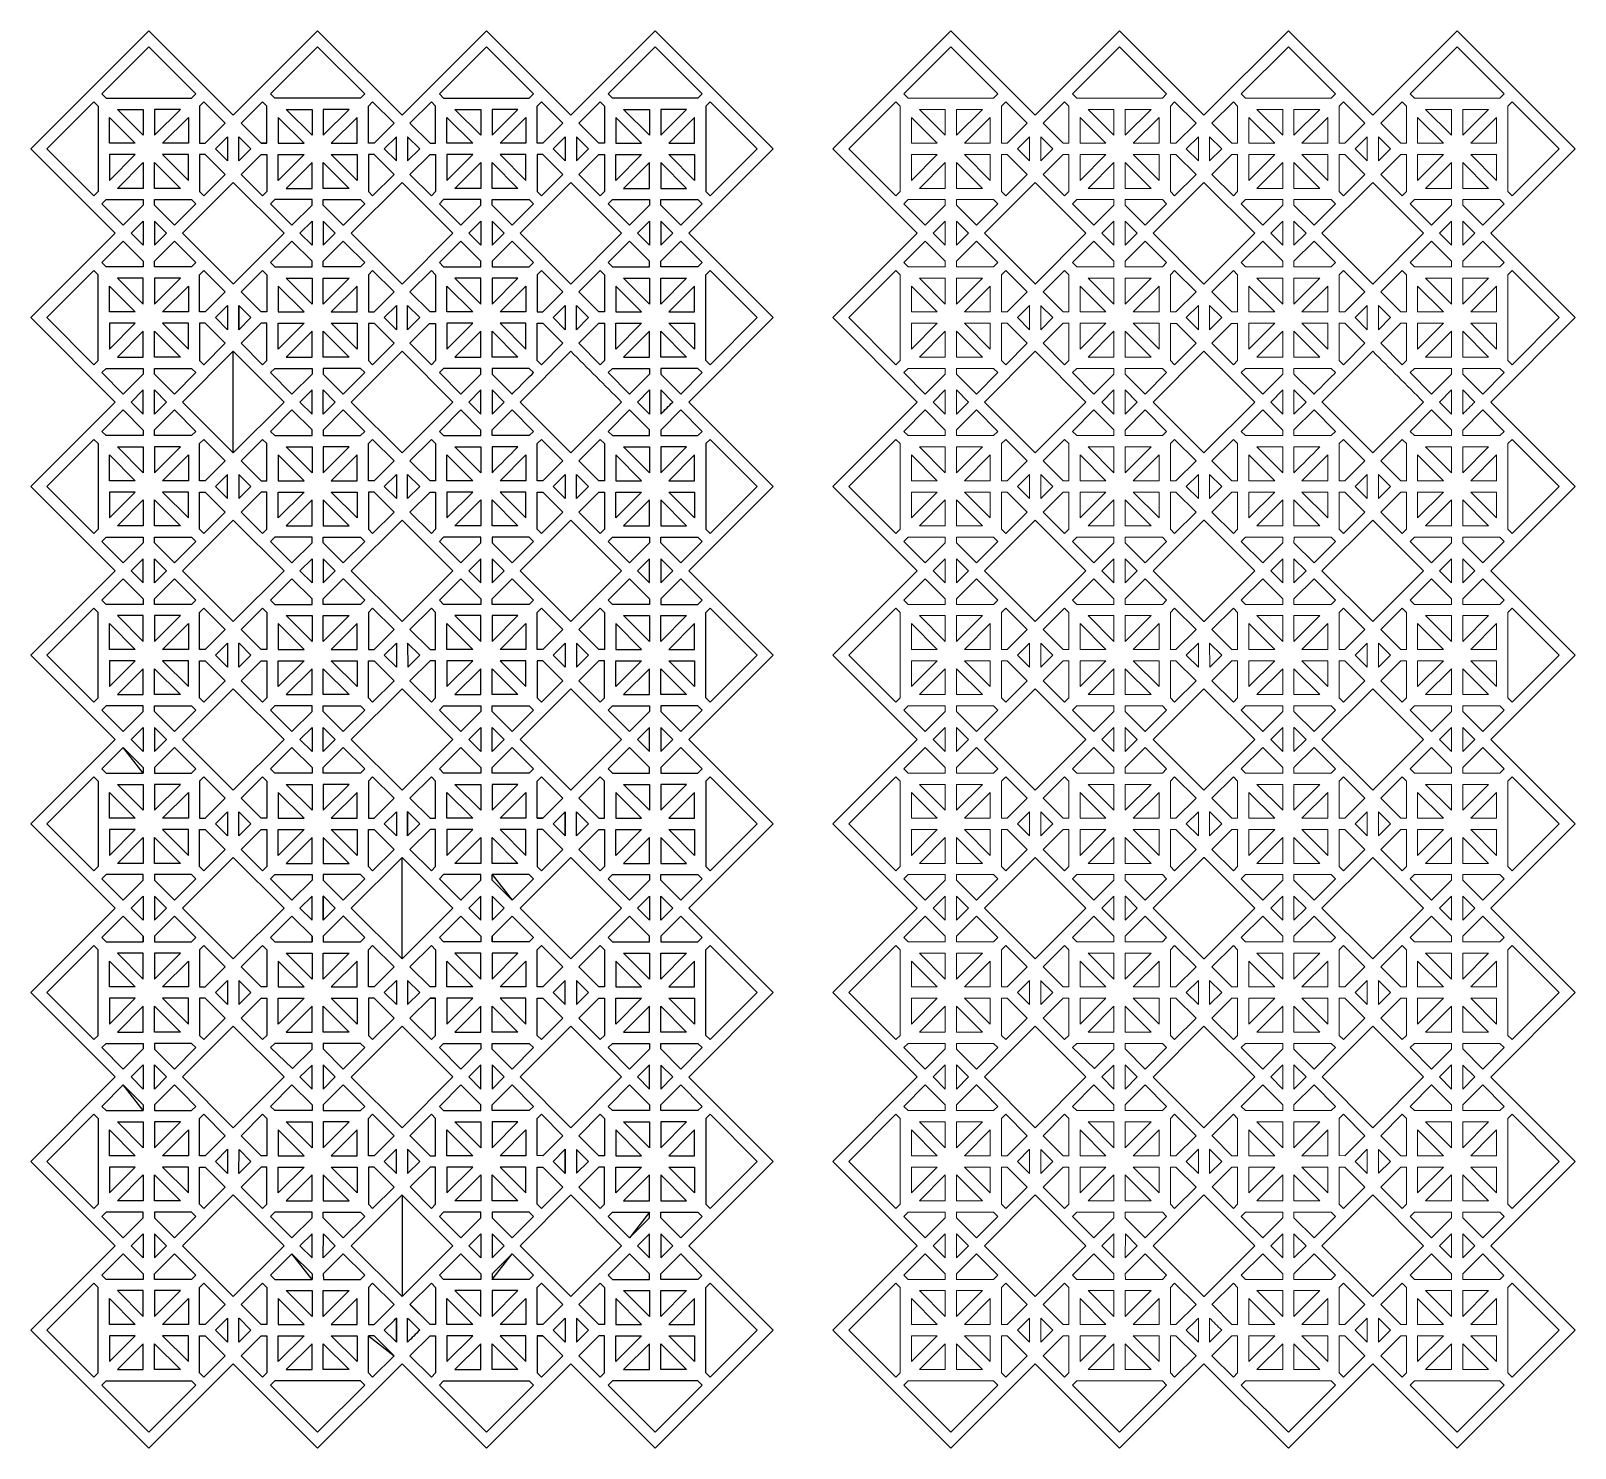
# Model space of a CAD drawing. Header units: centimetres. Extents: x -68 to 68, y -63 to 63.
import ezdxf

# ---------------------------------------------------------------- set-up
doc = ezdxf.new("R2010")
doc.units = ezdxf.units.CM
doc.header["$MEASUREMENT"] = 0
doc.layers.add('layer 1', color=7, linetype='Continuous')

msp = doc.modelspace()

# ---------------------------------------------------------------- linework, layer by layer
at = {"layer": 'layer 1', "color": 114}
for points, knots in [([(-13.11224, -62.84331), (-13.11224, -62.84331), (-2.64706, -52.37813), (-2.64706, -52.37813), (-2.64706, -52.37813), (-2.64706, -52.37813), (-10.12967, -44.89556), (-10.12967, -44.89556), (-10.12967, -44.89556), (-10.12967, -44.89556), (-2.64706, -37.41295), (-2.64706, -37.41295), (-2.64706, -37.41295), (-2.64706, -37.41295), (-10.11966, -29.94035), (-10.11966, -29.94035), (-10.11966, -29.94035), (-10.11966, -29.94035), (-2.64706, -22.44777), (-2.64706, -22.44777), (-2.64706, -22.44777), (-2.64706, -22.44777), (-10.12967, -14.96516), (-10.12967, -14.96516), (-10.12967, -14.96516), (-10.12967, -14.96516), (-2.64706, -7.48259), (-2.64706, -7.48259), (-2.64706, -7.48259), (-2.64706, -7.48259), (-10.12964, -0.00001), (-10.12964, -0.00001), (-10.12964, -0.00001), (-10.12964, -0.00001), (-2.64706, 7.48259), (-2.64706, 7.48259), (-2.64706, 7.48259), (-2.64706, 7.48259), (-10.12967, 14.96516), (-10.12967, 14.96516), (-10.12967, 14.96516), (-10.12967, 14.96516), (-2.64706, 22.44777), (-2.64706, 22.44777), (-2.64706, 22.44777), (-2.64706, 22.44777), (-10.11966, 29.92037), (-10.11966, 29.92037), (-10.11966, 29.92037), (-10.11966, 29.92037), (-10.12739, 29.9281), (-10.12739, 29.9281), (-10.12739, 29.9281), (-10.12739, 29.9281), (-10.12965, 29.93036), (-10.12965, 29.93036), (-10.12965, 29.93036), (-10.12965, 29.93036), (-2.64706, 37.41295), (-2.64706, 37.41295), (-2.64706, 37.41295), (-2.64706, 37.41295), (-10.12967, 44.89556), (-10.12967, 44.89556), (-10.12967, 44.89556), (-10.12967, 44.89556), (-2.64706, 52.37813), (-2.64706, 52.37813), (-2.64706, 52.37813), (-2.64706, 52.37813), (-13.11224, 62.84331), (-13.11224, 62.84331), (-13.11224, 62.84331), (-13.11224, 62.84331), (-20.59485, 55.3607), (-20.59485, 55.3607), (-20.59485, 55.3607), (-20.59485, 55.3607), (-28.07742, 62.84331), (-28.07742, 62.84331), (-28.07742, 62.84331), (-28.07742, 62.84331), (-35.56002, 55.36071), (-35.56002, 55.36071), (-35.56002, 55.36071), (-35.56002, 55.36071), (-43.0426, 62.84331), (-43.0426, 62.84331), (-43.0426, 62.84331), (-43.0426, 62.84331), (-50.52517, 55.3607), (-50.52517, 55.3607), (-50.52517, 55.3607), (-50.52517, 55.3607), (-58.00778, 62.84331), (-58.00778, 62.84331), (-58.00778, 62.84331), (-58.00778, 62.84331), (-68.47296, 52.37813), (-68.47296, 52.37813), (-68.47296, 52.37813), (-68.47296, 52.37813), (-60.99035, 44.89556), (-60.99035, 44.89556), (-60.99035, 44.89556), (-60.99035, 44.89556), (-68.47296, 37.41295), (-68.47296, 37.41295), (-68.47296, 37.41295), (-68.47296, 37.41295), (-60.99038, 29.93035), (-60.99038, 29.93035), (-60.99038, 29.93035), (-60.99038, 29.93035), (-68.47296, 22.44777), (-68.47296, 22.44777), (-68.47296, 22.44777), (-68.47296, 22.44777), (-60.99035, 14.96516), (-60.99035, 14.96516), (-60.99035, 14.96516), (-60.99035, 14.96516), (-68.47296, 7.48259), (-68.47296, 7.48259), (-68.47296, 7.48259), (-68.47296, 7.48259), (-60.99037, 0), (-60.99037, 0), (-60.99037, 0), (-60.99037, 0), (-68.47296, -7.48259), (-68.47296, -7.48259), (-68.47296, -7.48259), (-68.47296, -7.48259), (-60.99035, -14.96516), (-60.99035, -14.96516), (-60.99035, -14.96516), (-60.99035, -14.96516), (-68.47296, -22.44777), (-68.47296, -22.44777), (-68.47296, -22.44777), (-68.47296, -22.44777), (-60.99037, -29.93036), (-60.99037, -29.93036), (-60.99037, -29.93036), (-60.99037, -29.93036), (-68.47296, -37.41295), (-68.47296, -37.41295), (-68.47296, -37.41295), (-68.47296, -37.41295), (-60.99035, -44.89556), (-60.99035, -44.89556), (-60.99035, -44.89556), (-60.99035, -44.89556), (-68.47296, -52.37813), (-68.47296, -52.37813), (-68.47296, -52.37813), (-68.47296, -52.37813), (-58.00778, -62.84331), (-58.00778, -62.84331), (-58.00778, -62.84331), (-58.00778, -62.84331), (-50.52518, -55.36071), (-50.52518, -55.36071), (-50.52518, -55.36071), (-50.52518, -55.36071), (-43.0426, -62.84331), (-43.0426, -62.84331), (-43.0426, -62.84331), (-43.0426, -62.84331), (-35.56002, -55.36071), (-35.56002, -55.36071), (-35.56002, -55.36071), (-35.56002, -55.36071), (-28.07742, -62.84331), (-28.07742, -62.84331), (-28.07742, -62.84331), (-28.07742, -62.84331), (-20.59484, -55.36071), (-20.59484, -55.36071), (-20.59484, -55.36071), (-20.59484, -55.36071), (-13.11224, -62.84331), (-13.11224, -62.84331)], [0, 0, 0, 0, 0.021276596, 0.021276596, 0.021276596, 0.021276596, 0.042553191, 0.042553191, 0.042553191, 0.042553191, 0.063829787, 0.063829787, 0.063829787, 0.063829787, 0.085106383, 0.085106383, 0.085106383, 0.085106383, 0.106382979, 0.106382979, 0.106382979, 0.106382979, 0.127659574, 0.127659574, 0.127659574, 0.127659574, 0.14893617, 0.14893617, 0.14893617, 0.14893617, 0.170212766, 0.170212766, 0.170212766, 0.170212766, 0.191489362, 0.191489362, 0.191489362, 0.191489362, 0.212765957, 0.212765957, 0.212765957, 0.212765957, 0.234042553, 0.234042553, 0.234042553, 0.234042553, 0.255319149, 0.255319149, 0.255319149, 0.255319149, 0.276595745, 0.276595745, 0.276595745, 0.276595745, 0.29787234, 0.29787234, 0.29787234, 0.29787234, 0.319148936, 0.319148936, 0.319148936, 0.319148936, 0.340425532, 0.340425532, 0.340425532, 0.340425532, 0.361702128, 0.361702128, 0.361702128, 0.361702128, 0.382978723, 0.382978723, 0.382978723, 0.382978723, 0.404255319, 0.404255319, 0.404255319, 0.404255319, 0.425531915, 0.425531915, 0.425531915, 0.425531915, 0.446808511, 0.446808511, 0.446808511, 0.446808511, 0.468085106, 0.468085106, 0.468085106, 0.468085106, 0.489361702, 0.489361702, 0.489361702, 0.489361702, 0.510638298, 0.510638298, 0.510638298, 0.510638298, 0.531914894, 0.531914894, 0.531914894, 0.531914894, 0.553191489, 0.553191489, 0.553191489, 0.553191489, 0.574468085, 0.574468085, 0.574468085, 0.574468085, 0.595744681, 0.595744681, 0.595744681, 0.595744681, 0.617021277, 0.617021277, 0.617021277, 0.617021277, 0.638297872, 0.638297872, 0.638297872, 0.638297872, 0.659574468, 0.659574468, 0.659574468, 0.659574468, 0.680851064, 0.680851064, 0.680851064, 0.680851064, 0.70212766, 0.70212766, 0.70212766, 0.70212766, 0.723404255, 0.723404255, 0.723404255, 0.723404255, 0.744680851, 0.744680851, 0.744680851, 0.744680851, 0.765957447, 0.765957447, 0.765957447, 0.765957447, 0.787234043, 0.787234043, 0.787234043, 0.787234043, 0.808510638, 0.808510638, 0.808510638, 0.808510638, 0.829787234, 0.829787234, 0.829787234, 0.829787234, 0.85106383, 0.85106383, 0.85106383, 0.85106383, 0.872340426, 0.872340426, 0.872340426, 0.872340426, 0.893617021, 0.893617021, 0.893617021, 0.893617021, 0.914893617, 0.914893617, 0.914893617, 0.914893617, 0.936170213, 0.936170213, 0.936170213, 0.936170213, 0.957446809, 0.957446809, 0.957446809, 0.957446809, 1, 1, 1, 1]), ([(-53.83585, 57.25714), (-53.83585, 57.25714), (-54.21489, 56.87813), (-54.21489, 56.87813), (-54.21489, 56.87813), (-54.21489, 56.87813), (-61.80061, 56.87813), (-61.80061, 56.87813), (-61.80061, 56.87813), (-61.80061, 56.87813), (-62.17968, 57.2572), (-62.17968, 57.2572), (-62.17968, 57.2572), (-62.17968, 57.2572), (-58.00778, 61.4291), (-58.00778, 61.4291), (-58.00778, 61.4291), (-58.00778, 61.4291), (-53.83585, 57.25714), (-53.83585, 57.25714)], [0, 0, 0, 0, 0.166666667, 0.166666667, 0.166666667, 0.166666667, 0.333333333, 0.333333333, 0.333333333, 0.333333333, 0.5, 0.5, 0.5, 0.5, 0.666666667, 0.666666667, 0.666666667, 0.666666667, 1, 1, 1, 1]), ([(-47.21453, 57.25714), (-47.21453, 57.25714), (-46.83549, 56.87813), (-46.83549, 56.87813), (-46.83549, 56.87813), (-46.83549, 56.87813), (-39.24977, 56.87813), (-39.24977, 56.87813), (-39.24977, 56.87813), (-39.24977, 56.87813), (-38.8707, 57.2572), (-38.8707, 57.2572), (-38.8707, 57.2572), (-38.8707, 57.2572), (-43.0426, 61.4291), (-43.0426, 61.4291), (-43.0426, 61.4291), (-43.0426, 61.4291), (-47.21453, 57.25714), (-47.21453, 57.25714)], [0, 0, 0, 0, 0.166666667, 0.166666667, 0.166666667, 0.166666667, 0.333333333, 0.333333333, 0.333333333, 0.333333333, 0.5, 0.5, 0.5, 0.5, 0.666666667, 0.666666667, 0.666666667, 0.666666667, 1, 1, 1, 1]), ([(-23.90549, 57.25714), (-23.90549, 57.25714), (-24.28453, 56.87813), (-24.28453, 56.87813), (-24.28453, 56.87813), (-24.28453, 56.87813), (-31.87025, 56.87813), (-31.87025, 56.87813), (-31.87025, 56.87813), (-31.87025, 56.87813), (-32.24932, 57.2572), (-32.24932, 57.2572), (-32.24932, 57.2572), (-32.24932, 57.2572), (-28.07742, 61.4291), (-28.07742, 61.4291), (-28.07742, 61.4291), (-28.07742, 61.4291), (-23.90549, 57.25714), (-23.90549, 57.25714)], [0, 0, 0, 0, 0.166666667, 0.166666667, 0.166666667, 0.166666667, 0.333333333, 0.333333333, 0.333333333, 0.333333333, 0.5, 0.5, 0.5, 0.5, 0.666666667, 0.666666667, 0.666666667, 0.666666667, 1, 1, 1, 1]), ([(-17.28417, 57.25714), (-17.28417, 57.25714), (-16.90513, 56.87813), (-16.90513, 56.87813), (-16.90513, 56.87813), (-16.90513, 56.87813), (-9.31941, 56.87813), (-9.31941, 56.87813), (-9.31941, 56.87813), (-9.31941, 56.87813), (-8.94034, 57.2572), (-8.94034, 57.2572), (-8.94034, 57.2572), (-8.94034, 57.2572), (-13.11224, 61.4291), (-13.11224, 61.4291), (-13.11224, 61.4291), (-13.11224, 61.4291), (-17.28417, 57.25714), (-17.28417, 57.25714)], [0, 0, 0, 0, 0.166666667, 0.166666667, 0.166666667, 0.166666667, 0.333333333, 0.333333333, 0.333333333, 0.333333333, 0.5, 0.5, 0.5, 0.5, 0.666666667, 0.666666667, 0.666666667, 0.666666667, 1, 1, 1, 1]), ([(-62.50778, 56.17108), (-62.50778, 56.17108), (-62.88679, 56.55009), (-62.88679, 56.55009), (-62.88679, 56.55009), (-62.88679, 56.55009), (-67.05875, 52.37813), (-67.05875, 52.37813), (-67.05875, 52.37813), (-67.05875, 52.37813), (-62.88683, 48.20621), (-62.88683, 48.20621), (-62.88683, 48.20621), (-62.88683, 48.20621), (-62.50778, 48.58525), (-62.50778, 48.58525), (-62.50778, 48.58525), (-62.50778, 48.58525), (-62.50778, 56.17108), (-62.50778, 56.17108)], [0, 0, 0, 0, 0.166666667, 0.166666667, 0.166666667, 0.166666667, 0.333333333, 0.333333333, 0.333333333, 0.333333333, 0.5, 0.5, 0.5, 0.5, 0.666666667, 0.666666667, 0.666666667, 0.666666667, 1, 1, 1, 1]), ([(-51.2323, 54.6536), (-51.2323, 54.6536), (-53.00775, 52.87814), (-53.00775, 52.87814), (-53.00775, 52.87814), (-53.00775, 52.87814), (-53.50778, 52.87813), (-53.50778, 52.87813), (-53.50778, 52.87813), (-53.50778, 52.87813), (-53.50778, 56.17102), (-53.50778, 56.17102), (-53.50778, 56.17102), (-53.50778, 56.17102), (-53.12875, 56.55003), (-53.12875, 56.55003), (-53.12875, 56.55003), (-53.12875, 56.55003), (-51.2323, 54.6536), (-51.2323, 54.6536)], [0, 0, 0, 0, 0.166666667, 0.166666667, 0.166666667, 0.166666667, 0.333333333, 0.333333333, 0.333333333, 0.333333333, 0.5, 0.5, 0.5, 0.5, 0.666666667, 0.666666667, 0.666666667, 0.666666667, 1, 1, 1, 1]), ([(-48.0426, 52.87813), (-48.0426, 52.87813), (-48.04261, 52.87814), (-48.04261, 52.87814), (-48.04261, 52.87814), (-48.04261, 52.87814), (-49.81805, 54.65359), (-49.81805, 54.65359), (-49.81805, 54.65359), (-49.81805, 54.65359), (-47.92163, 56.55003), (-47.92163, 56.55003), (-47.92163, 56.55003), (-47.92163, 56.55003), (-47.5426, 56.17102), (-47.5426, 56.17102), (-47.5426, 56.17102), (-47.5426, 56.17102), (-47.5426, 52.87813), (-47.5426, 52.87813), (-47.5426, 52.87813), (-47.5426, 52.87813), (-48.0426, 52.87813), (-48.0426, 52.87813)], [0, 0, 0, 0, 0.142857143, 0.142857143, 0.142857143, 0.142857143, 0.285714286, 0.285714286, 0.285714286, 0.285714286, 0.428571429, 0.428571429, 0.428571429, 0.428571429, 0.571428571, 0.571428571, 0.571428571, 0.571428571, 0.714285714, 0.714285714, 0.714285714, 0.714285714, 1, 1, 1, 1]), ([(-38.5426, 52.87813), (-38.5426, 52.87813), (-38.0426, 52.87813), (-38.0426, 52.87813), (-38.0426, 52.87813), (-38.0426, 52.87813), (-36.26712, 54.65361), (-36.26712, 54.65361), (-36.26712, 54.65361), (-36.26712, 54.65361), (-38.16359, 56.55009), (-38.16359, 56.55009), (-38.16359, 56.55009), (-38.16359, 56.55009), (-38.5426, 56.17108), (-38.5426, 56.17108), (-38.5426, 56.17108), (-38.5426, 56.17108), (-38.5426, 52.87813), (-38.5426, 52.87813)], [0, 0, 0, 0, 0.166666667, 0.166666667, 0.166666667, 0.166666667, 0.333333333, 0.333333333, 0.333333333, 0.333333333, 0.5, 0.5, 0.5, 0.5, 0.666666667, 0.666666667, 0.666666667, 0.666666667, 1, 1, 1, 1]), ([(-33.07745, 52.87813), (-33.07745, 52.87813), (-34.85291, 54.6536), (-34.85291, 54.6536), (-34.85291, 54.6536), (-34.85291, 54.6536), (-32.95643, 56.55009), (-32.95643, 56.55009), (-32.95643, 56.55009), (-32.95643, 56.55009), (-32.57742, 56.17108), (-32.57742, 56.17108), (-32.57742, 56.17108), (-32.57742, 56.17108), (-32.57742, 52.87813), (-32.57742, 52.87813), (-32.57742, 52.87813), (-32.57742, 52.87813), (-33.07745, 52.87813), (-33.07745, 52.87813)], [0, 0, 0, 0, 0.166666667, 0.166666667, 0.166666667, 0.166666667, 0.333333333, 0.333333333, 0.333333333, 0.333333333, 0.5, 0.5, 0.5, 0.5, 0.666666667, 0.666666667, 0.666666667, 0.666666667, 1, 1, 1, 1]), ([(-23.07741, 52.87813), (-23.07741, 52.87813), (-21.30196, 54.65359), (-21.30196, 54.65359), (-21.30196, 54.65359), (-21.30196, 54.65359), (-23.19839, 56.55003), (-23.19839, 56.55003), (-23.19839, 56.55003), (-23.19839, 56.55003), (-23.57742, 56.17102), (-23.57742, 56.17102), (-23.57742, 56.17102), (-23.57742, 56.17102), (-23.57743, 52.87813), (-23.57743, 52.87813), (-23.57743, 52.87813), (-23.57743, 52.87813), (-23.07741, 52.87813), (-23.07741, 52.87813)], [0, 0, 0, 0, 0.166666667, 0.166666667, 0.166666667, 0.166666667, 0.333333333, 0.333333333, 0.333333333, 0.333333333, 0.5, 0.5, 0.5, 0.5, 0.666666667, 0.666666667, 0.666666667, 0.666666667, 1, 1, 1, 1]), ([(-18.11227, 52.87814), (-18.11227, 52.87814), (-17.61224, 52.87813), (-17.61224, 52.87813), (-17.61224, 52.87813), (-17.61224, 52.87813), (-17.61224, 56.17102), (-17.61224, 56.17102), (-17.61224, 56.17102), (-17.61224, 56.17102), (-17.99127, 56.55003), (-17.99127, 56.55003), (-17.99127, 56.55003), (-17.99127, 56.55003), (-19.88772, 54.6536), (-19.88772, 54.6536), (-19.88772, 54.6536), (-19.88772, 54.6536), (-18.11227, 52.87814), (-18.11227, 52.87814)], [0, 0, 0, 0, 0.166666667, 0.166666667, 0.166666667, 0.166666667, 0.333333333, 0.333333333, 0.333333333, 0.333333333, 0.5, 0.5, 0.5, 0.5, 0.666666667, 0.666666667, 0.666666667, 0.666666667, 1, 1, 1, 1]), ([(-8.61224, 56.17108), (-8.61224, 56.17108), (-8.23323, 56.55009), (-8.23323, 56.55009), (-8.23323, 56.55009), (-8.23323, 56.55009), (-4.06127, 52.37813), (-4.06127, 52.37813), (-4.06127, 52.37813), (-4.06127, 52.37813), (-8.23319, 48.20621), (-8.23319, 48.20621), (-8.23319, 48.20621), (-8.23319, 48.20621), (-8.61224, 48.58525), (-8.61224, 48.58525), (-8.61224, 48.58525), (-8.61224, 48.58525), (-8.61224, 56.17108), (-8.61224, 56.17108)], [0, 0, 0, 0, 0.166666667, 0.166666667, 0.166666667, 0.166666667, 0.333333333, 0.333333333, 0.333333333, 0.333333333, 0.5, 0.5, 0.5, 0.5, 0.666666667, 0.666666667, 0.666666667, 0.666666667, 1, 1, 1, 1]), ([(-59.21467, 52.87813), (-59.21467, 52.87813), (-61.50778, 55.17117), (-61.50778, 55.17117), (-61.50778, 55.17117), (-61.50778, 55.17117), (-61.50778, 52.87813), (-61.50778, 52.87813), (-61.50778, 52.87813), (-61.50778, 52.87813), (-59.21467, 52.87813), (-59.21467, 52.87813)], [0, 0, 0, 0, 0.25, 0.25, 0.25, 0.25, 0.5, 0.5, 0.5, 0.5, 1, 1, 1, 1]), ([(-58.50762, 53.58527), (-58.50762, 53.58527), (-58.50763, 55.87813), (-58.50763, 55.87813), (-58.50763, 55.87813), (-58.50763, 55.87813), (-60.8005, 55.87814), (-60.8005, 55.87814), (-60.8005, 55.87814), (-60.8005, 55.87814), (-58.50762, 53.58527), (-58.50762, 53.58527)], [0, 0, 0, 0, 0.25, 0.25, 0.25, 0.25, 0.5, 0.5, 0.5, 0.5, 1, 1, 1, 1]), ([(-55.21478, 55.87813), (-55.21478, 55.87813), (-57.50763, 53.58529), (-57.50763, 53.58529), (-57.50763, 53.58529), (-57.50763, 53.58529), (-57.50763, 55.87813), (-57.50763, 55.87813), (-57.50763, 55.87813), (-57.50763, 55.87813), (-55.21478, 55.87813), (-55.21478, 55.87813)], [0, 0, 0, 0, 0.25, 0.25, 0.25, 0.25, 0.5, 0.5, 0.5, 0.5, 1, 1, 1, 1]), ([(-56.80059, 52.87814), (-56.80059, 52.87814), (-54.50778, 52.87813), (-54.50778, 52.87813), (-54.50778, 52.87813), (-54.50778, 52.87813), (-54.50779, 55.17091), (-54.50779, 55.17091), (-54.50779, 55.17091), (-54.50779, 55.17091), (-56.80059, 52.87814), (-56.80059, 52.87814)], [0, 0, 0, 0, 0.25, 0.25, 0.25, 0.25, 0.5, 0.5, 0.5, 0.5, 1, 1, 1, 1]), ([(-44.24979, 52.87814), (-44.24979, 52.87814), (-46.5426, 52.87813), (-46.5426, 52.87813), (-46.5426, 52.87813), (-46.5426, 52.87813), (-46.54259, 55.17091), (-46.54259, 55.17091), (-46.54259, 55.17091), (-46.54259, 55.17091), (-44.24979, 52.87814), (-44.24979, 52.87814)], [0, 0, 0, 0, 0.25, 0.25, 0.25, 0.25, 0.5, 0.5, 0.5, 0.5, 1, 1, 1, 1]), ([(-45.8356, 55.87813), (-45.8356, 55.87813), (-43.54275, 53.58529), (-43.54275, 53.58529), (-43.54275, 53.58529), (-43.54275, 53.58529), (-43.54275, 55.87813), (-43.54275, 55.87813), (-43.54275, 55.87813), (-43.54275, 55.87813), (-45.8356, 55.87813), (-45.8356, 55.87813)], [0, 0, 0, 0, 0.25, 0.25, 0.25, 0.25, 0.5, 0.5, 0.5, 0.5, 1, 1, 1, 1]), ([(-42.54276, 53.58527), (-42.54276, 53.58527), (-42.54275, 55.87813), (-42.54275, 55.87813), (-42.54275, 55.87813), (-42.54275, 55.87813), (-40.24988, 55.87814), (-40.24988, 55.87814), (-40.24988, 55.87814), (-40.24988, 55.87814), (-42.54276, 53.58527), (-42.54276, 53.58527)], [0, 0, 0, 0, 0.25, 0.25, 0.25, 0.25, 0.5, 0.5, 0.5, 0.5, 1, 1, 1, 1]), ([(-41.83571, 52.87813), (-41.83571, 52.87813), (-39.5426, 55.17117), (-39.5426, 55.17117), (-39.5426, 55.17117), (-39.5426, 55.17117), (-39.5426, 52.87813), (-39.5426, 52.87813), (-39.5426, 52.87813), (-39.5426, 52.87813), (-41.83571, 52.87813), (-41.83571, 52.87813)], [0, 0, 0, 0, 0.25, 0.25, 0.25, 0.25, 0.5, 0.5, 0.5, 0.5, 1, 1, 1, 1]), ([(-29.28431, 52.87813), (-29.28431, 52.87813), (-31.57742, 55.17117), (-31.57742, 55.17117), (-31.57742, 55.17117), (-31.57742, 55.17117), (-31.57742, 52.87813), (-31.57742, 52.87813), (-31.57742, 52.87813), (-31.57742, 52.87813), (-29.28431, 52.87813), (-29.28431, 52.87813)], [0, 0, 0, 0, 0.25, 0.25, 0.25, 0.25, 0.5, 0.5, 0.5, 0.5, 1, 1, 1, 1]), ([(-28.57726, 53.58527), (-28.57726, 53.58527), (-28.57727, 55.87813), (-28.57727, 55.87813), (-28.57727, 55.87813), (-28.57727, 55.87813), (-30.87014, 55.87814), (-30.87014, 55.87814), (-30.87014, 55.87814), (-30.87014, 55.87814), (-28.57726, 53.58527), (-28.57726, 53.58527)], [0, 0, 0, 0, 0.25, 0.25, 0.25, 0.25, 0.5, 0.5, 0.5, 0.5, 1, 1, 1, 1]), ([(-25.28442, 55.87813), (-25.28442, 55.87813), (-27.57727, 53.58529), (-27.57727, 53.58529), (-27.57727, 53.58529), (-27.57727, 53.58529), (-27.57727, 55.87813), (-27.57727, 55.87813), (-27.57727, 55.87813), (-27.57727, 55.87813), (-25.28442, 55.87813), (-25.28442, 55.87813)], [0, 0, 0, 0, 0.25, 0.25, 0.25, 0.25, 0.5, 0.5, 0.5, 0.5, 1, 1, 1, 1]), ([(-26.87023, 52.87814), (-26.87023, 52.87814), (-24.57742, 52.87813), (-24.57742, 52.87813), (-24.57742, 52.87813), (-24.57742, 52.87813), (-24.57743, 55.17091), (-24.57743, 55.17091), (-24.57743, 55.17091), (-24.57743, 55.17091), (-26.87023, 52.87814), (-26.87023, 52.87814)], [0, 0, 0, 0, 0.25, 0.25, 0.25, 0.25, 0.5, 0.5, 0.5, 0.5, 1, 1, 1, 1]), ([(-14.31943, 52.87814), (-14.31943, 52.87814), (-16.61224, 52.87813), (-16.61224, 52.87813), (-16.61224, 52.87813), (-16.61224, 52.87813), (-16.61223, 55.17091), (-16.61223, 55.17091), (-16.61223, 55.17091), (-16.61223, 55.17091), (-14.31943, 52.87814), (-14.31943, 52.87814)], [0, 0, 0, 0, 0.25, 0.25, 0.25, 0.25, 0.5, 0.5, 0.5, 0.5, 1, 1, 1, 1]), ([(-15.90524, 55.87813), (-15.90524, 55.87813), (-13.61239, 53.58529), (-13.61239, 53.58529), (-13.61239, 53.58529), (-13.61239, 53.58529), (-13.61239, 55.87813), (-13.61239, 55.87813), (-13.61239, 55.87813), (-13.61239, 55.87813), (-15.90524, 55.87813), (-15.90524, 55.87813)], [0, 0, 0, 0, 0.25, 0.25, 0.25, 0.25, 0.5, 0.5, 0.5, 0.5, 1, 1, 1, 1]), ([(-12.6124, 53.58527), (-12.6124, 53.58527), (-12.61239, 55.87813), (-12.61239, 55.87813), (-12.61239, 55.87813), (-12.61239, 55.87813), (-10.31952, 55.87814), (-10.31952, 55.87814), (-10.31952, 55.87814), (-10.31952, 55.87814), (-12.6124, 53.58527), (-12.6124, 53.58527)], [0, 0, 0, 0, 0.25, 0.25, 0.25, 0.25, 0.5, 0.5, 0.5, 0.5, 1, 1, 1, 1]), ([(-11.90535, 52.87813), (-11.90535, 52.87813), (-9.61224, 55.17117), (-9.61224, 55.17117), (-9.61224, 55.17117), (-9.61224, 55.17117), (-9.61224, 52.87813), (-9.61224, 52.87813), (-9.61224, 52.87813), (-9.61224, 52.87813), (-11.90535, 52.87813), (-11.90535, 52.87813)], [0, 0, 0, 0, 0.25, 0.25, 0.25, 0.25, 0.5, 0.5, 0.5, 0.5, 1, 1, 1, 1]), ([(-51.02518, 53.4465), (-51.02518, 53.4465), (-52.09356, 52.37813), (-52.09356, 52.37813), (-52.09356, 52.37813), (-52.09356, 52.37813), (-51.02518, 51.30976), (-51.02518, 51.30976), (-51.02518, 51.30976), (-51.02518, 51.30976), (-51.02518, 53.4465), (-51.02518, 53.4465)], [0, 0, 0, 0, 0.25, 0.25, 0.25, 0.25, 0.5, 0.5, 0.5, 0.5, 1, 1, 1, 1]), ([(-50.02519, 53.4465), (-50.02519, 53.4465), (-50.02517, 51.30977), (-50.02517, 51.30977), (-50.02517, 51.30977), (-50.02517, 51.30977), (-48.95682, 52.37813), (-48.95682, 52.37813), (-48.95682, 52.37813), (-48.95682, 52.37813), (-50.02519, 53.4465), (-50.02519, 53.4465)], [0, 0, 0, 0, 0.25, 0.25, 0.25, 0.25, 0.5, 0.5, 0.5, 0.5, 1, 1, 1, 1]), ([(-36.06002, 53.4465), (-36.06002, 53.4465), (-36.06002, 51.30973), (-36.06002, 51.30973), (-36.06002, 51.30973), (-36.06002, 51.30973), (-37.12839, 52.37813), (-37.12839, 52.37813), (-37.12839, 52.37813), (-37.12839, 52.37813), (-36.06002, 53.4465), (-36.06002, 53.4465)], [0, 0, 0, 0, 0.25, 0.25, 0.25, 0.25, 0.5, 0.5, 0.5, 0.5, 1, 1, 1, 1]), ([(-35.06003, 51.30973), (-35.06003, 51.30973), (-35.06005, 53.44653), (-35.06005, 53.44653), (-35.06005, 53.44653), (-35.06005, 53.44653), (-33.99163, 52.37813), (-33.99163, 52.37813), (-33.99163, 52.37813), (-33.99163, 52.37813), (-35.06003, 51.30973), (-35.06003, 51.30973)], [0, 0, 0, 0, 0.25, 0.25, 0.25, 0.25, 0.5, 0.5, 0.5, 0.5, 1, 1, 1, 1]), ([(-21.09484, 53.44646), (-21.09484, 53.44646), (-22.1632, 52.37813), (-22.1632, 52.37813), (-22.1632, 52.37813), (-22.1632, 52.37813), (-21.09484, 51.30976), (-21.09484, 51.30976), (-21.09484, 51.30976), (-21.09484, 51.30976), (-21.09484, 53.44646), (-21.09484, 53.44646)], [0, 0, 0, 0, 0.25, 0.25, 0.25, 0.25, 0.5, 0.5, 0.5, 0.5, 1, 1, 1, 1]), ([(-20.09483, 51.30976), (-20.09483, 51.30976), (-20.09484, 53.44648), (-20.09484, 53.44648), (-20.09484, 53.44648), (-20.09484, 53.44648), (-19.02646, 52.37813), (-19.02646, 52.37813), (-19.02646, 52.37813), (-19.02646, 52.37813), (-20.09483, 51.30976), (-20.09483, 51.30976)], [0, 0, 0, 0, 0.25, 0.25, 0.25, 0.25, 0.5, 0.5, 0.5, 0.5, 1, 1, 1, 1]), ([(-48.04261, 52.87813), (-48.04261, 52.87813), (-48.0426, 52.87813), (-48.0426, 52.87813), (-48.0426, 52.87813), (-48.0426, 52.87813), (-47.5426, 52.87813), (-47.5426, 52.87813), (-47.5426, 52.87813), (-47.5426, 52.87813), (-47.54259, 52.87813), (-47.54259, 52.87813), (-47.54259, 52.87813), (-47.54259, 52.87813), (-48.04261, 52.87813), (-48.04261, 52.87813)], [0, 0, 0, 0, 0.2, 0.2, 0.2, 0.2, 0.4, 0.4, 0.4, 0.4, 0.6, 0.6, 0.6, 0.6, 1, 1, 1, 1]), ([(-61.50778, 49.58513), (-61.50778, 49.58513), (-61.50779, 51.87813), (-61.50779, 51.87813), (-61.50779, 51.87813), (-61.50779, 51.87813), (-59.21478, 51.87813), (-59.21478, 51.87813), (-59.21478, 51.87813), (-59.21478, 51.87813), (-61.50778, 49.58513), (-61.50778, 49.58513)], [0, 0, 0, 0, 0.25, 0.25, 0.25, 0.25, 0.5, 0.5, 0.5, 0.5, 1, 1, 1, 1]), ([(-60.80054, 48.87814), (-60.80054, 48.87814), (-58.50763, 48.87812), (-58.50763, 48.87812), (-58.50763, 48.87812), (-58.50763, 48.87812), (-58.50762, 51.17107), (-58.50762, 51.17107), (-58.50762, 51.17107), (-58.50762, 51.17107), (-60.80054, 48.87814), (-60.80054, 48.87814)], [0, 0, 0, 0, 0.25, 0.25, 0.25, 0.25, 0.5, 0.5, 0.5, 0.5, 1, 1, 1, 1]), ([(-57.50763, 48.87814), (-57.50763, 48.87814), (-55.21471, 48.87813), (-55.21471, 48.87813), (-55.21471, 48.87813), (-55.21471, 48.87813), (-57.50763, 51.17108), (-57.50763, 51.17108), (-57.50763, 51.17108), (-57.50763, 51.17108), (-57.50763, 48.87814), (-57.50763, 48.87814)], [0, 0, 0, 0, 0.25, 0.25, 0.25, 0.25, 0.5, 0.5, 0.5, 0.5, 1, 1, 1, 1]), ([(-54.50778, 49.58542), (-54.50778, 49.58542), (-56.80051, 51.87813), (-56.80051, 51.87813), (-56.80051, 51.87813), (-56.80051, 51.87813), (-54.50778, 51.87813), (-54.50778, 51.87813), (-54.50778, 51.87813), (-54.50778, 51.87813), (-54.50778, 49.58542), (-54.50778, 49.58542)], [0, 0, 0, 0, 0.25, 0.25, 0.25, 0.25, 0.5, 0.5, 0.5, 0.5, 1, 1, 1, 1]), ([(-51.23229, 50.10267), (-51.23229, 50.10267), (-53.12873, 48.20624), (-53.12873, 48.20624), (-53.12873, 48.20624), (-53.12873, 48.20624), (-53.50778, 48.58531), (-53.50778, 48.58531), (-53.50778, 48.58531), (-53.50778, 48.58531), (-53.50778, 51.87813), (-53.50778, 51.87813), (-53.50778, 51.87813), (-53.50778, 51.87813), (-53.00777, 51.87813), (-53.00777, 51.87813), (-53.00777, 51.87813), (-53.00777, 51.87813), (-51.23229, 50.10267), (-51.23229, 50.10267)], [0, 0, 0, 0, 0.166666667, 0.166666667, 0.166666667, 0.166666667, 0.333333333, 0.333333333, 0.333333333, 0.333333333, 0.5, 0.5, 0.5, 0.5, 0.666666667, 0.666666667, 0.666666667, 0.666666667, 1, 1, 1, 1]), ([(-48.04259, 51.87813), (-48.04259, 51.87813), (-49.81807, 50.10267), (-49.81807, 50.10267), (-49.81807, 50.10267), (-49.81807, 50.10267), (-47.92165, 48.20624), (-47.92165, 48.20624), (-47.92165, 48.20624), (-47.92165, 48.20624), (-47.5426, 48.58531), (-47.5426, 48.58531), (-47.5426, 48.58531), (-47.5426, 48.58531), (-47.5426, 51.87813), (-47.5426, 51.87813), (-47.5426, 51.87813), (-47.5426, 51.87813), (-48.04259, 51.87813), (-48.04259, 51.87813)], [0, 0, 0, 0, 0.166666667, 0.166666667, 0.166666667, 0.166666667, 0.333333333, 0.333333333, 0.333333333, 0.333333333, 0.5, 0.5, 0.5, 0.5, 0.666666667, 0.666666667, 0.666666667, 0.666666667, 1, 1, 1, 1]), ([(-46.5426, 49.58542), (-46.5426, 49.58542), (-44.24987, 51.87813), (-44.24987, 51.87813), (-44.24987, 51.87813), (-44.24987, 51.87813), (-46.5426, 51.87813), (-46.5426, 51.87813), (-46.5426, 51.87813), (-46.5426, 51.87813), (-46.5426, 49.58542), (-46.5426, 49.58542)], [0, 0, 0, 0, 0.25, 0.25, 0.25, 0.25, 0.5, 0.5, 0.5, 0.5, 1, 1, 1, 1]), ([(-43.54275, 48.87814), (-43.54275, 48.87814), (-45.83567, 48.87813), (-45.83567, 48.87813), (-45.83567, 48.87813), (-45.83567, 48.87813), (-43.54275, 51.17108), (-43.54275, 51.17108), (-43.54275, 51.17108), (-43.54275, 51.17108), (-43.54275, 48.87814), (-43.54275, 48.87814)], [0, 0, 0, 0, 0.25, 0.25, 0.25, 0.25, 0.5, 0.5, 0.5, 0.5, 1, 1, 1, 1]), ([(-42.54276, 51.1711), (-42.54276, 51.1711), (-42.54275, 48.87824), (-42.54275, 48.87824), (-42.54275, 48.87824), (-42.54275, 48.87824), (-40.24988, 48.87823), (-40.24988, 48.87823), (-40.24988, 48.87823), (-40.24988, 48.87823), (-42.54276, 51.1711), (-42.54276, 51.1711)], [0, 0, 0, 0, 0.25, 0.25, 0.25, 0.25, 0.5, 0.5, 0.5, 0.5, 1, 1, 1, 1]), ([(-39.5426, 49.58513), (-39.5426, 49.58513), (-39.5426, 51.87813), (-39.5426, 51.87813), (-39.5426, 51.87813), (-39.5426, 51.87813), (-41.8356, 51.87813), (-41.8356, 51.87813), (-41.8356, 51.87813), (-41.8356, 51.87813), (-39.5426, 49.58513), (-39.5426, 49.58513)], [0, 0, 0, 0, 0.25, 0.25, 0.25, 0.25, 0.5, 0.5, 0.5, 0.5, 1, 1, 1, 1]), ([(-38.5426, 51.87813), (-38.5426, 51.87813), (-38.0426, 51.87812), (-38.0426, 51.87812), (-38.0426, 51.87812), (-38.0426, 51.87812), (-36.26712, 50.10264), (-36.26712, 50.10264), (-36.26712, 50.10264), (-36.26712, 50.10264), (-38.16355, 48.20621), (-38.16355, 48.20621), (-38.16355, 48.20621), (-38.16355, 48.20621), (-38.5426, 48.58525), (-38.5426, 48.58525), (-38.5426, 48.58525), (-38.5426, 48.58525), (-38.5426, 51.87813), (-38.5426, 51.87813)], [0, 0, 0, 0, 0.166666667, 0.166666667, 0.166666667, 0.166666667, 0.333333333, 0.333333333, 0.333333333, 0.333333333, 0.5, 0.5, 0.5, 0.5, 0.666666667, 0.666666667, 0.666666667, 0.666666667, 1, 1, 1, 1]), ([(-32.57742, 51.87813), (-32.57742, 51.87813), (-33.07743, 51.87812), (-33.07743, 51.87812), (-33.07743, 51.87812), (-33.07743, 51.87812), (-34.85291, 50.10264), (-34.85291, 50.10264), (-34.85291, 50.10264), (-34.85291, 50.10264), (-32.95647, 48.20621), (-32.95647, 48.20621), (-32.95647, 48.20621), (-32.95647, 48.20621), (-32.57742, 48.58525), (-32.57742, 48.58525), (-32.57742, 48.58525), (-32.57742, 48.58525), (-32.57742, 51.87813), (-32.57742, 51.87813)], [0, 0, 0, 0, 0.166666667, 0.166666667, 0.166666667, 0.166666667, 0.333333333, 0.333333333, 0.333333333, 0.333333333, 0.5, 0.5, 0.5, 0.5, 0.666666667, 0.666666667, 0.666666667, 0.666666667, 1, 1, 1, 1]), ([(-31.57742, 49.58513), (-31.57742, 49.58513), (-31.57743, 51.87813), (-31.57743, 51.87813), (-31.57743, 51.87813), (-31.57743, 51.87813), (-29.28442, 51.87813), (-29.28442, 51.87813), (-29.28442, 51.87813), (-29.28442, 51.87813), (-31.57742, 49.58513), (-31.57742, 49.58513)], [0, 0, 0, 0, 0.25, 0.25, 0.25, 0.25, 0.5, 0.5, 0.5, 0.5, 1, 1, 1, 1]), ([(-30.87018, 48.87814), (-30.87018, 48.87814), (-28.57727, 48.87812), (-28.57727, 48.87812), (-28.57727, 48.87812), (-28.57727, 48.87812), (-28.57726, 51.17107), (-28.57726, 51.17107), (-28.57726, 51.17107), (-28.57726, 51.17107), (-30.87018, 48.87814), (-30.87018, 48.87814)], [0, 0, 0, 0, 0.25, 0.25, 0.25, 0.25, 0.5, 0.5, 0.5, 0.5, 1, 1, 1, 1]), ([(-27.57727, 48.87814), (-27.57727, 48.87814), (-25.28435, 48.87813), (-25.28435, 48.87813), (-25.28435, 48.87813), (-25.28435, 48.87813), (-27.57727, 51.17108), (-27.57727, 51.17108), (-27.57727, 51.17108), (-27.57727, 51.17108), (-27.57727, 48.87814), (-27.57727, 48.87814)], [0, 0, 0, 0, 0.25, 0.25, 0.25, 0.25, 0.5, 0.5, 0.5, 0.5, 1, 1, 1, 1]), ([(-24.57742, 49.58542), (-24.57742, 49.58542), (-26.87015, 51.87813), (-26.87015, 51.87813), (-26.87015, 51.87813), (-26.87015, 51.87813), (-24.57742, 51.87813), (-24.57742, 51.87813), (-24.57742, 51.87813), (-24.57742, 51.87813), (-24.57742, 49.58542), (-24.57742, 49.58542)], [0, 0, 0, 0, 0.25, 0.25, 0.25, 0.25, 0.5, 0.5, 0.5, 0.5, 1, 1, 1, 1]), ([(-23.07743, 51.87813), (-23.07743, 51.87813), (-21.30196, 50.10267), (-21.30196, 50.10267), (-21.30196, 50.10267), (-21.30196, 50.10267), (-23.19837, 48.20624), (-23.19837, 48.20624), (-23.19837, 48.20624), (-23.19837, 48.20624), (-23.57742, 48.58531), (-23.57742, 48.58531), (-23.57742, 48.58531), (-23.57742, 48.58531), (-23.57742, 51.87813), (-23.57742, 51.87813), (-23.57742, 51.87813), (-23.57742, 51.87813), (-23.07743, 51.87813), (-23.07743, 51.87813)], [0, 0, 0, 0, 0.166666667, 0.166666667, 0.166666667, 0.166666667, 0.333333333, 0.333333333, 0.333333333, 0.333333333, 0.5, 0.5, 0.5, 0.5, 0.666666667, 0.666666667, 0.666666667, 0.666666667, 1, 1, 1, 1]), ([(-18.11225, 51.87813), (-18.11225, 51.87813), (-19.88773, 50.10267), (-19.88773, 50.10267), (-19.88773, 50.10267), (-19.88773, 50.10267), (-17.99129, 48.20624), (-17.99129, 48.20624), (-17.99129, 48.20624), (-17.99129, 48.20624), (-17.61224, 48.58531), (-17.61224, 48.58531), (-17.61224, 48.58531), (-17.61224, 48.58531), (-17.61224, 51.87813), (-17.61224, 51.87813), (-17.61224, 51.87813), (-17.61224, 51.87813), (-18.11225, 51.87813), (-18.11225, 51.87813)], [0, 0, 0, 0, 0.166666667, 0.166666667, 0.166666667, 0.166666667, 0.333333333, 0.333333333, 0.333333333, 0.333333333, 0.5, 0.5, 0.5, 0.5, 0.666666667, 0.666666667, 0.666666667, 0.666666667, 1, 1, 1, 1]), ([(-16.61224, 49.58542), (-16.61224, 49.58542), (-14.31951, 51.87813), (-14.31951, 51.87813), (-14.31951, 51.87813), (-14.31951, 51.87813), (-16.61224, 51.87813), (-16.61224, 51.87813), (-16.61224, 51.87813), (-16.61224, 51.87813), (-16.61224, 49.58542), (-16.61224, 49.58542)], [0, 0, 0, 0, 0.25, 0.25, 0.25, 0.25, 0.5, 0.5, 0.5, 0.5, 1, 1, 1, 1]), ([(-13.61239, 48.87814), (-13.61239, 48.87814), (-15.90531, 48.87813), (-15.90531, 48.87813), (-15.90531, 48.87813), (-15.90531, 48.87813), (-13.61239, 51.17108), (-13.61239, 51.17108), (-13.61239, 51.17108), (-13.61239, 51.17108), (-13.61239, 48.87814), (-13.61239, 48.87814)], [0, 0, 0, 0, 0.25, 0.25, 0.25, 0.25, 0.5, 0.5, 0.5, 0.5, 1, 1, 1, 1]), ([(-10.31948, 48.87814), (-10.31948, 48.87814), (-12.61239, 48.87812), (-12.61239, 48.87812), (-12.61239, 48.87812), (-12.61239, 48.87812), (-12.6124, 51.17107), (-12.6124, 51.17107), (-12.6124, 51.17107), (-12.6124, 51.17107), (-10.31948, 48.87814), (-10.31948, 48.87814)], [0, 0, 0, 0, 0.25, 0.25, 0.25, 0.25, 0.5, 0.5, 0.5, 0.5, 1, 1, 1, 1]), ([(-9.61224, 49.58513), (-9.61224, 49.58513), (-9.61223, 51.87813), (-9.61223, 51.87813), (-9.61223, 51.87813), (-9.61223, 51.87813), (-11.90524, 51.87813), (-11.90524, 51.87813), (-11.90524, 51.87813), (-11.90524, 51.87813), (-9.61224, 49.58513), (-9.61224, 49.58513)], [0, 0, 0, 0, 0.25, 0.25, 0.25, 0.25, 0.5, 0.5, 0.5, 0.5, 1, 1, 1, 1]), ([(-50.52519, 49.39556), (-50.52519, 49.39556), (-46.02516, 44.89557), (-46.02516, 44.89557), (-46.02516, 44.89557), (-46.02516, 44.89557), (-50.52517, 40.39554), (-50.52517, 40.39554), (-50.52517, 40.39554), (-50.52517, 40.39554), (-50.52518, 40.39555), (-50.52518, 40.39555), (-50.52518, 40.39555), (-50.52518, 40.39555), (-50.54309, 40.41346), (-50.54309, 40.41346), (-50.54309, 40.41346), (-50.54309, 40.41346), (-50.54312, 40.41349), (-50.54312, 40.41349), (-50.54312, 40.41349), (-50.54312, 40.41349), (-55.02516, 44.89555), (-55.02516, 44.89555), (-55.02516, 44.89555), (-55.02516, 44.89555), (-50.52519, 49.39556), (-50.52519, 49.39556)], [0, 0, 0, 0, 0.125, 0.125, 0.125, 0.125, 0.25, 0.25, 0.25, 0.25, 0.375, 0.375, 0.375, 0.375, 0.5, 0.5, 0.5, 0.5, 0.625, 0.625, 0.625, 0.625, 0.75, 0.75, 0.75, 0.75, 1, 1, 1, 1]), ([(-35.56001, 40.39557), (-35.56001, 40.39557), (-31.06002, 44.89555), (-31.06002, 44.89555), (-31.06002, 44.89555), (-31.06002, 44.89555), (-31.06001, 44.89556), (-31.06001, 44.89556), (-31.06001, 44.89556), (-31.06001, 44.89556), (-35.56002, 49.39552), (-35.56002, 49.39552), (-35.56002, 49.39552), (-35.56002, 49.39552), (-40.06, 44.89555), (-40.06, 44.89555), (-40.06, 44.89555), (-40.06, 44.89555), (-35.56001, 40.39557), (-35.56001, 40.39557)], [0, 0, 0, 0, 0.166666667, 0.166666667, 0.166666667, 0.166666667, 0.333333333, 0.333333333, 0.333333333, 0.333333333, 0.5, 0.5, 0.5, 0.5, 0.666666667, 0.666666667, 0.666666667, 0.666666667, 1, 1, 1, 1]), ([(-20.59484, 40.39555), (-20.59484, 40.39555), (-25.09486, 44.89557), (-25.09486, 44.89557), (-25.09486, 44.89557), (-25.09486, 44.89557), (-20.59484, 49.39555), (-20.59484, 49.39555), (-20.59484, 49.39555), (-20.59484, 49.39555), (-16.09485, 44.89556), (-16.09485, 44.89556), (-16.09485, 44.89556), (-16.09485, 44.89556), (-20.59484, 40.39555), (-20.59484, 40.39555)], [0, 0, 0, 0, 0.2, 0.2, 0.2, 0.2, 0.4, 0.4, 0.4, 0.4, 0.6, 0.6, 0.6, 0.6, 1, 1, 1, 1]), ([(-58.50763, 47.37828), (-58.50763, 47.37828), (-58.50763, 47.87813), (-58.50763, 47.87813), (-58.50763, 47.87813), (-58.50763, 47.87813), (-61.80067, 47.87813), (-61.80067, 47.87813), (-61.80067, 47.87813), (-61.80067, 47.87813), (-62.17972, 47.4991), (-62.17972, 47.4991), (-62.17972, 47.4991), (-62.17972, 47.4991), (-60.28326, 45.60265), (-60.28326, 45.60265), (-60.28326, 45.60265), (-60.28326, 45.60265), (-58.50763, 47.37828), (-58.50763, 47.37828)], [0, 0, 0, 0, 0.166666667, 0.166666667, 0.166666667, 0.166666667, 0.333333333, 0.333333333, 0.333333333, 0.333333333, 0.5, 0.5, 0.5, 0.5, 0.666666667, 0.666666667, 0.666666667, 0.666666667, 1, 1, 1, 1]), ([(-57.50763, 47.87813), (-57.50763, 47.87813), (-57.50763, 47.378), (-57.50763, 47.378), (-57.50763, 47.378), (-57.50763, 47.378), (-55.7323, 45.60266), (-55.7323, 45.60266), (-55.7323, 45.60266), (-55.7323, 45.60266), (-55.73229, 45.60267), (-55.73229, 45.60267), (-55.73229, 45.60267), (-55.73229, 45.60267), (-53.83584, 47.49913), (-53.83584, 47.49913), (-53.83584, 47.49913), (-53.83584, 47.49913), (-54.21482, 47.87813), (-54.21482, 47.87813), (-54.21482, 47.87813), (-54.21482, 47.87813), (-57.49762, 47.87813), (-57.49762, 47.87813), (-57.49762, 47.87813), (-57.49762, 47.87813), (-57.49763, 47.87813), (-57.49763, 47.87813), (-57.49763, 47.87813), (-57.49763, 47.87813), (-57.50763, 47.87813), (-57.50763, 47.87813)], [0, 0, 0, 0, 0.111111111, 0.111111111, 0.111111111, 0.111111111, 0.222222222, 0.222222222, 0.222222222, 0.222222222, 0.333333333, 0.333333333, 0.333333333, 0.333333333, 0.444444444, 0.444444444, 0.444444444, 0.444444444, 0.555555556, 0.555555556, 0.555555556, 0.555555556, 0.666666667, 0.666666667, 0.666666667, 0.666666667, 0.777777778, 0.777777778, 0.777777778, 0.777777778, 1, 1, 1, 1]), ([(-45.31807, 45.60266), (-45.31807, 45.60266), (-47.21454, 47.49913), (-47.21454, 47.49913), (-47.21454, 47.49913), (-47.21454, 47.49913), (-46.83556, 47.87813), (-46.83556, 47.87813), (-46.83556, 47.87813), (-46.83556, 47.87813), (-43.54275, 47.87813), (-43.54275, 47.87813), (-43.54275, 47.87813), (-43.54275, 47.87813), (-43.54275, 47.37798), (-43.54275, 47.37798), (-43.54275, 47.37798), (-43.54275, 47.37798), (-45.31802, 45.60271), (-45.31802, 45.60271), (-45.31802, 45.60271), (-45.31802, 45.60271), (-45.31806, 45.60266), (-45.31806, 45.60266), (-45.31806, 45.60266), (-45.31806, 45.60266), (-45.31807, 45.60266), (-45.31807, 45.60266)], [0, 0, 0, 0, 0.125, 0.125, 0.125, 0.125, 0.25, 0.25, 0.25, 0.25, 0.375, 0.375, 0.375, 0.375, 0.5, 0.5, 0.5, 0.5, 0.625, 0.625, 0.625, 0.625, 0.75, 0.75, 0.75, 0.75, 1, 1, 1, 1]), ([(-40.76711, 45.60265), (-40.76711, 45.60265), (-40.7671, 45.60266), (-40.7671, 45.60266), (-40.7671, 45.60266), (-40.7671, 45.60266), (-40.76212, 45.60764), (-40.76212, 45.60764), (-40.76212, 45.60764), (-40.76212, 45.60764), (-40.76151, 45.60825), (-40.76151, 45.60825), (-40.76151, 45.60825), (-40.76151, 45.60825), (-38.87066, 47.4991), (-38.87066, 47.4991), (-38.87066, 47.4991), (-38.87066, 47.4991), (-39.24971, 47.87813), (-39.24971, 47.87813), (-39.24971, 47.87813), (-39.24971, 47.87813), (-42.54275, 47.87814), (-42.54275, 47.87814), (-42.54275, 47.87814), (-42.54275, 47.87814), (-42.54275, 47.3783), (-42.54275, 47.3783), (-42.54275, 47.3783), (-42.54275, 47.3783), (-40.76711, 45.60265), (-40.76711, 45.60265)], [0, 0, 0, 0, 0.111111111, 0.111111111, 0.111111111, 0.111111111, 0.222222222, 0.222222222, 0.222222222, 0.222222222, 0.333333333, 0.333333333, 0.333333333, 0.333333333, 0.444444444, 0.444444444, 0.444444444, 0.444444444, 0.555555556, 0.555555556, 0.555555556, 0.555555556, 0.666666667, 0.666666667, 0.666666667, 0.666666667, 0.777777778, 0.777777778, 0.777777778, 0.777777778, 1, 1, 1, 1]), ([(-40.76711, 45.60266), (-40.76711, 45.60266), (-42.54274, 47.3783), (-42.54274, 47.3783), (-42.54274, 47.3783), (-42.54274, 47.3783), (-40.76711, 45.60266), (-40.76711, 45.60266)], [0, 0, 0, 0, 0.333333333, 0.333333333, 0.333333333, 0.333333333, 1, 1, 1, 1]), ([(-30.35291, 45.60266), (-30.35291, 45.60266), (-32.24936, 47.4991), (-32.24936, 47.4991), (-32.24936, 47.4991), (-32.24936, 47.4991), (-31.87031, 47.87813), (-31.87031, 47.87813), (-31.87031, 47.87813), (-31.87031, 47.87813), (-28.57727, 47.87814), (-28.57727, 47.87814), (-28.57727, 47.87814), (-28.57727, 47.87814), (-28.57727, 47.87813), (-28.57727, 47.87813), (-28.57727, 47.87813), (-28.57727, 47.87813), (-28.57728, 47.3783), (-28.57728, 47.3783), (-28.57728, 47.3783), (-28.57728, 47.3783), (-30.35291, 45.60266), (-30.35291, 45.60266)], [0, 0, 0, 0, 0.142857143, 0.142857143, 0.142857143, 0.142857143, 0.285714286, 0.285714286, 0.285714286, 0.285714286, 0.428571429, 0.428571429, 0.428571429, 0.428571429, 0.571428571, 0.571428571, 0.571428571, 0.571428571, 0.714285714, 0.714285714, 0.714285714, 0.714285714, 1, 1, 1, 1]), ([(-25.80195, 45.60266), (-25.80195, 45.60266), (-23.90548, 47.49913), (-23.90548, 47.49913), (-23.90548, 47.49913), (-23.90548, 47.49913), (-24.28446, 47.87813), (-24.28446, 47.87813), (-24.28446, 47.87813), (-24.28446, 47.87813), (-27.57727, 47.87812), (-27.57727, 47.87812), (-27.57727, 47.87812), (-27.57727, 47.87812), (-27.57727, 47.37798), (-27.57727, 47.37798), (-27.57727, 47.37798), (-27.57727, 47.37798), (-25.80199, 45.6027), (-25.80199, 45.6027), (-25.80199, 45.6027), (-25.80199, 45.6027), (-25.80196, 45.60267), (-25.80196, 45.60267), (-25.80196, 45.60267), (-25.80196, 45.60267), (-25.80195, 45.60266), (-25.80195, 45.60266)], [0, 0, 0, 0, 0.125, 0.125, 0.125, 0.125, 0.25, 0.25, 0.25, 0.25, 0.375, 0.375, 0.375, 0.375, 0.5, 0.5, 0.5, 0.5, 0.625, 0.625, 0.625, 0.625, 0.75, 0.75, 0.75, 0.75, 1, 1, 1, 1]), ([(-16.9052, 47.87813), (-16.9052, 47.87813), (-17.28418, 47.49913), (-17.28418, 47.49913), (-17.28418, 47.49913), (-17.28418, 47.49913), (-15.38773, 45.60267), (-15.38773, 45.60267), (-15.38773, 45.60267), (-15.38773, 45.60267), (-15.38765, 45.60275), (-15.38765, 45.60275), (-15.38765, 45.60275), (-15.38765, 45.60275), (-13.61239, 47.378), (-13.61239, 47.378), (-13.61239, 47.378), (-13.61239, 47.378), (-13.61239, 47.87813), (-13.61239, 47.87813), (-13.61239, 47.87813), (-13.61239, 47.87813), (-16.9052, 47.87813), (-16.9052, 47.87813)], [0, 0, 0, 0, 0.142857143, 0.142857143, 0.142857143, 0.142857143, 0.285714286, 0.285714286, 0.285714286, 0.285714286, 0.428571429, 0.428571429, 0.428571429, 0.428571429, 0.571428571, 0.571428571, 0.571428571, 0.571428571, 0.714285714, 0.714285714, 0.714285714, 0.714285714, 1, 1, 1, 1]), ([(-10.83676, 45.60265), (-10.83676, 45.60265), (-8.9403, 47.4991), (-8.9403, 47.4991), (-8.9403, 47.4991), (-8.9403, 47.4991), (-9.31935, 47.87813), (-9.31935, 47.87813), (-9.31935, 47.87813), (-9.31935, 47.87813), (-12.61239, 47.87813), (-12.61239, 47.87813), (-12.61239, 47.87813), (-12.61239, 47.87813), (-12.61239, 47.37828), (-12.61239, 47.37828), (-12.61239, 47.37828), (-12.61239, 47.37828), (-10.83676, 45.60265), (-10.83676, 45.60265)], [0, 0, 0, 0, 0.166666667, 0.166666667, 0.166666667, 0.166666667, 0.333333333, 0.333333333, 0.333333333, 0.333333333, 0.5, 0.5, 0.5, 0.5, 0.666666667, 0.666666667, 0.666666667, 0.666666667, 1, 1, 1, 1]), ([(-59.57616, 44.89554), (-59.57616, 44.89554), (-58.50763, 43.82703), (-58.50763, 43.82703), (-58.50763, 43.82703), (-58.50763, 43.82703), (-58.50764, 45.96406), (-58.50764, 45.96406), (-58.50764, 45.96406), (-58.50764, 45.96406), (-59.57616, 44.89554), (-59.57616, 44.89554)], [0, 0, 0, 0, 0.25, 0.25, 0.25, 0.25, 0.5, 0.5, 0.5, 0.5, 1, 1, 1, 1]), ([(-57.50764, 43.82731), (-57.50764, 43.82731), (-57.50763, 45.96379), (-57.50763, 45.96379), (-57.50763, 45.96379), (-57.50763, 45.96379), (-56.4394, 44.89555), (-56.4394, 44.89555), (-56.4394, 44.89555), (-56.4394, 44.89555), (-57.50764, 43.82731), (-57.50764, 43.82731)], [0, 0, 0, 0, 0.25, 0.25, 0.25, 0.25, 0.5, 0.5, 0.5, 0.5, 1, 1, 1, 1]), ([(-43.54275, 43.82731), (-43.54275, 43.82731), (-43.54274, 45.96376), (-43.54274, 45.96376), (-43.54274, 45.96376), (-43.54274, 45.96376), (-43.54275, 45.96375), (-43.54275, 45.96375), (-43.54275, 45.96375), (-43.54275, 45.96375), (-44.61095, 44.89555), (-44.61095, 44.89555), (-44.61095, 44.89555), (-44.61095, 44.89555), (-43.54275, 43.82731), (-43.54275, 43.82731)], [0, 0, 0, 0, 0.2, 0.2, 0.2, 0.2, 0.4, 0.4, 0.4, 0.4, 0.6, 0.6, 0.6, 0.6, 1, 1, 1, 1]), ([(-42.54275, 43.827), (-42.54275, 43.827), (-42.54275, 45.96407), (-42.54275, 45.96407), (-42.54275, 45.96407), (-42.54275, 45.96407), (-41.47421, 44.89555), (-41.47421, 44.89555), (-41.47421, 44.89555), (-41.47421, 44.89555), (-41.47422, 44.89554), (-41.47422, 44.89554), (-41.47422, 44.89554), (-41.47422, 44.89554), (-42.54275, 43.827), (-42.54275, 43.827)], [0, 0, 0, 0, 0.2, 0.2, 0.2, 0.2, 0.4, 0.4, 0.4, 0.4, 0.6, 0.6, 0.6, 0.6, 1, 1, 1, 1]), ([(-28.57728, 43.82701), (-28.57728, 43.82701), (-28.57728, 45.96407), (-28.57728, 45.96407), (-28.57728, 45.96407), (-28.57728, 45.96407), (-29.6458, 44.89554), (-29.6458, 44.89554), (-29.6458, 44.89554), (-29.6458, 44.89554), (-28.57728, 43.82701), (-28.57728, 43.82701)], [0, 0, 0, 0, 0.25, 0.25, 0.25, 0.25, 0.5, 0.5, 0.5, 0.5, 1, 1, 1, 1]), ([(-27.57727, 45.96375), (-27.57727, 45.96375), (-26.50906, 44.89556), (-26.50906, 44.89556), (-26.50906, 44.89556), (-26.50906, 44.89556), (-27.57727, 43.82733), (-27.57727, 43.82733), (-27.57727, 43.82733), (-27.57727, 43.82733), (-27.57727, 45.96375), (-27.57727, 45.96375)], [0, 0, 0, 0, 0.25, 0.25, 0.25, 0.25, 0.5, 0.5, 0.5, 0.5, 1, 1, 1, 1]), ([(-14.68062, 44.89555), (-14.68062, 44.89555), (-13.61239, 43.82731), (-13.61239, 43.82731), (-13.61239, 43.82731), (-13.61239, 43.82731), (-13.61239, 45.96379), (-13.61239, 45.96379), (-13.61239, 45.96379), (-13.61239, 45.96379), (-14.68062, 44.89555), (-14.68062, 44.89555)], [0, 0, 0, 0, 0.25, 0.25, 0.25, 0.25, 0.5, 0.5, 0.5, 0.5, 1, 1, 1, 1]), ([(-11.54386, 44.89554), (-11.54386, 44.89554), (-12.61239, 43.82703), (-12.61239, 43.82703), (-12.61239, 43.82703), (-12.61239, 43.82703), (-12.61238, 45.96406), (-12.61238, 45.96406), (-12.61238, 45.96406), (-12.61238, 45.96406), (-11.54386, 44.89554), (-11.54386, 44.89554)], [0, 0, 0, 0, 0.25, 0.25, 0.25, 0.25, 0.5, 0.5, 0.5, 0.5, 1, 1, 1, 1]), ([(-60.28325, 44.18846), (-60.28325, 44.18846), (-62.17972, 42.29198), (-62.17972, 42.29198), (-62.17972, 42.29198), (-62.17972, 42.29198), (-61.80067, 41.91295), (-61.80067, 41.91295), (-61.80067, 41.91295), (-61.80067, 41.91295), (-58.50763, 41.91295), (-58.50763, 41.91295), (-58.50763, 41.91295), (-58.50763, 41.91295), (-58.50762, 42.41281), (-58.50762, 42.41281), (-58.50762, 42.41281), (-58.50762, 42.41281), (-60.28325, 44.18846), (-60.28325, 44.18846)], [0, 0, 0, 0, 0.166666667, 0.166666667, 0.166666667, 0.166666667, 0.333333333, 0.333333333, 0.333333333, 0.333333333, 0.5, 0.5, 0.5, 0.5, 0.666666667, 0.666666667, 0.666666667, 0.666666667, 1, 1, 1, 1]), ([(-57.50763, 42.41311), (-57.50763, 42.41311), (-57.50764, 41.91295), (-57.50764, 41.91295), (-57.50764, 41.91295), (-57.50764, 41.91295), (-54.21482, 41.91295), (-54.21482, 41.91295), (-54.21482, 41.91295), (-54.21482, 41.91295), (-53.83584, 42.29195), (-53.83584, 42.29195), (-53.83584, 42.29195), (-53.83584, 42.29195), (-55.73229, 44.18844), (-55.73229, 44.18844), (-55.73229, 44.18844), (-55.73229, 44.18844), (-57.50763, 42.41311), (-57.50763, 42.41311)], [0, 0, 0, 0, 0.166666667, 0.166666667, 0.166666667, 0.166666667, 0.333333333, 0.333333333, 0.333333333, 0.333333333, 0.5, 0.5, 0.5, 0.5, 0.666666667, 0.666666667, 0.666666667, 0.666666667, 1, 1, 1, 1]), ([(-57.50762, 42.41311), (-57.50762, 42.41311), (-55.73231, 44.18842), (-55.73231, 44.18842), (-55.73231, 44.18842), (-55.73231, 44.18842), (-57.50762, 42.41311), (-57.50762, 42.41311)], [0, 0, 0, 0, 0.333333333, 0.333333333, 0.333333333, 0.333333333, 1, 1, 1, 1]), ([(-45.31806, 44.18844), (-45.31806, 44.18844), (-43.54275, 42.41314), (-43.54275, 42.41314), (-43.54275, 42.41314), (-43.54275, 42.41314), (-43.54275, 41.91295), (-43.54275, 41.91295), (-43.54275, 41.91295), (-43.54275, 41.91295), (-46.83556, 41.91295), (-46.83556, 41.91295), (-46.83556, 41.91295), (-46.83556, 41.91295), (-47.21454, 42.29195), (-47.21454, 42.29195), (-47.21454, 42.29195), (-47.21454, 42.29195), (-45.31806, 44.18844), (-45.31806, 44.18844)], [0, 0, 0, 0, 0.166666667, 0.166666667, 0.166666667, 0.166666667, 0.333333333, 0.333333333, 0.333333333, 0.333333333, 0.5, 0.5, 0.5, 0.5, 0.666666667, 0.666666667, 0.666666667, 0.666666667, 1, 1, 1, 1]), ([(-40.7671, 44.18844), (-40.7671, 44.18844), (-42.54275, 42.41279), (-42.54275, 42.41279), (-42.54275, 42.41279), (-42.54275, 42.41279), (-42.54275, 41.91295), (-42.54275, 41.91295), (-42.54275, 41.91295), (-42.54275, 41.91295), (-39.24971, 41.91295), (-39.24971, 41.91295), (-39.24971, 41.91295), (-39.24971, 41.91295), (-38.87066, 42.29198), (-38.87066, 42.29198), (-38.87066, 42.29198), (-39.5028, 42.92413), (-40.13496, 43.5563), (-40.7671, 44.18844)], [0, 0, 0, 0, 0.166666667, 0.166666667, 0.166666667, 0.166666667, 0.333333333, 0.333333333, 0.333333333, 0.333333333, 0.5, 0.5, 0.5, 0.5, 0.666666667, 0.666666667, 0.666666667, 0.666666667, 1, 1, 1, 1]), ([(-30.35292, 44.18844), (-30.35292, 44.18844), (-28.57727, 42.41279), (-28.57727, 42.41279), (-28.57727, 42.41279), (-28.57727, 42.41279), (-28.57728, 41.91295), (-28.57728, 41.91295), (-28.57728, 41.91295), (-28.57728, 41.91295), (-31.87031, 41.91295), (-31.87031, 41.91295), (-31.87031, 41.91295), (-31.87031, 41.91295), (-32.24936, 42.29198), (-32.24936, 42.29198), (-32.24936, 42.29198), (-32.24936, 42.29198), (-30.35292, 44.18844), (-30.35292, 44.18844)], [0, 0, 0, 0, 0.166666667, 0.166666667, 0.166666667, 0.166666667, 0.333333333, 0.333333333, 0.333333333, 0.333333333, 0.5, 0.5, 0.5, 0.5, 0.666666667, 0.666666667, 0.666666667, 0.666666667, 1, 1, 1, 1]), ([(-27.57727, 41.91295), (-27.57727, 41.91295), (-27.57727, 42.41314), (-27.57727, 42.41314), (-27.57727, 42.41314), (-27.57727, 42.41314), (-25.80196, 44.18844), (-25.80196, 44.18844), (-25.80196, 44.18844), (-25.80196, 44.18844), (-23.90548, 42.29195), (-23.90548, 42.29195), (-23.90548, 42.29195), (-23.90548, 42.29195), (-24.28446, 41.91295), (-24.28446, 41.91295), (-24.28446, 41.91295), (-24.28446, 41.91295), (-27.57727, 41.91295), (-27.57727, 41.91295)], [0, 0, 0, 0, 0.166666667, 0.166666667, 0.166666667, 0.166666667, 0.333333333, 0.333333333, 0.333333333, 0.333333333, 0.5, 0.5, 0.5, 0.5, 0.666666667, 0.666666667, 0.666666667, 0.666666667, 1, 1, 1, 1]), ([(-13.61239, 42.41311), (-13.61239, 42.41311), (-13.61238, 41.91295), (-13.61238, 41.91295), (-13.61238, 41.91295), (-13.61238, 41.91295), (-16.9052, 41.91295), (-16.9052, 41.91295), (-16.9052, 41.91295), (-16.9052, 41.91295), (-17.28418, 42.29195), (-17.28418, 42.29195), (-17.28418, 42.29195), (-17.28418, 42.29195), (-15.38773, 44.18844), (-15.38773, 44.18844), (-15.38773, 44.18844), (-15.38773, 44.18844), (-13.61239, 42.41311), (-13.61239, 42.41311)], [0, 0, 0, 0, 0.166666667, 0.166666667, 0.166666667, 0.166666667, 0.333333333, 0.333333333, 0.333333333, 0.333333333, 0.5, 0.5, 0.5, 0.5, 0.666666667, 0.666666667, 0.666666667, 0.666666667, 1, 1, 1, 1]), ([(-13.6124, 42.41311), (-13.6124, 42.41311), (-15.38771, 44.18842), (-15.38771, 44.18842), (-15.38771, 44.18842), (-15.38771, 44.18842), (-13.6124, 42.41311), (-13.6124, 42.41311)], [0, 0, 0, 0, 0.333333333, 0.333333333, 0.333333333, 0.333333333, 1, 1, 1, 1]), ([(-10.83675, 44.18843), (-10.83675, 44.18843), (-12.61239, 42.41281), (-12.61239, 42.41281), (-12.61239, 42.41281), (-12.61239, 42.41281), (-12.61239, 41.91295), (-12.61239, 41.91295), (-12.61239, 41.91295), (-12.61239, 41.91295), (-9.31935, 41.91295), (-9.31935, 41.91295), (-9.31935, 41.91295), (-9.31935, 41.91295), (-8.9403, 42.29198), (-8.9403, 42.29198), (-8.9403, 42.29198), (-8.9403, 42.29198), (-10.83675, 44.18843), (-10.83675, 44.18843)], [0, 0, 0, 0, 0.166666667, 0.166666667, 0.166666667, 0.166666667, 0.333333333, 0.333333333, 0.333333333, 0.333333333, 0.5, 0.5, 0.5, 0.5, 0.666666667, 0.666666667, 0.666666667, 0.666666667, 1, 1, 1, 1]), ([(-62.50778, 33.62), (-62.50778, 33.62), (-62.88679, 33.24099), (-62.88679, 33.24099), (-62.88679, 33.24099), (-62.88679, 33.24099), (-67.05875, 37.41295), (-67.05875, 37.41295), (-67.05875, 37.41295), (-67.05875, 37.41295), (-62.88683, 41.58487), (-62.88683, 41.58487), (-62.88683, 41.58487), (-62.88683, 41.58487), (-62.50778, 41.20583), (-62.50778, 41.20583), (-62.50778, 41.20583), (-62.50778, 41.20583), (-62.50778, 33.62), (-62.50778, 33.62)], [0, 0, 0, 0, 0.166666667, 0.166666667, 0.166666667, 0.166666667, 0.333333333, 0.333333333, 0.333333333, 0.333333333, 0.5, 0.5, 0.5, 0.5, 0.666666667, 0.666666667, 0.666666667, 0.666666667, 1, 1, 1, 1]), ([(-51.23231, 39.68842), (-51.23231, 39.68842), (-53.12873, 41.58484), (-53.12873, 41.58484), (-53.12873, 41.58484), (-53.12873, 41.58484), (-53.50778, 41.20577), (-53.50778, 41.20577), (-53.50778, 41.20577), (-53.50778, 41.20577), (-53.50778, 37.91295), (-53.50778, 37.91295), (-53.50778, 37.91295), (-53.50778, 37.91295), (-53.00778, 37.91295), (-53.00778, 37.91295), (-53.00778, 37.91295), (-53.00778, 37.91295), (-51.23231, 39.68842), (-51.23231, 39.68842)], [0, 0, 0, 0, 0.166666667, 0.166666667, 0.166666667, 0.166666667, 0.333333333, 0.333333333, 0.333333333, 0.333333333, 0.5, 0.5, 0.5, 0.5, 0.666666667, 0.666666667, 0.666666667, 0.666666667, 1, 1, 1, 1]), ([(-47.5426, 41.20577), (-47.5426, 41.20577), (-47.92165, 41.58484), (-47.92165, 41.58484), (-47.92165, 41.58484), (-47.92165, 41.58484), (-49.81806, 39.68843), (-49.81806, 39.68843), (-49.81806, 39.68843), (-49.81806, 39.68843), (-49.81808, 39.68841), (-49.81808, 39.68841), (-49.81808, 39.68841), (-49.81808, 39.68841), (-48.04258, 37.91295), (-48.04258, 37.91295), (-48.04258, 37.91295), (-48.04258, 37.91295), (-47.5426, 37.91295), (-47.5426, 37.91295), (-47.5426, 37.91295), (-47.5426, 37.91295), (-47.5426, 41.20577), (-47.5426, 41.20577)], [0, 0, 0, 0, 0.142857143, 0.142857143, 0.142857143, 0.142857143, 0.285714286, 0.285714286, 0.285714286, 0.285714286, 0.428571429, 0.428571429, 0.428571429, 0.428571429, 0.571428571, 0.571428571, 0.571428571, 0.571428571, 0.714285714, 0.714285714, 0.714285714, 0.714285714, 1, 1, 1, 1]), ([(-38.04261, 37.91295), (-38.04261, 37.91295), (-38.5426, 37.91295), (-38.5426, 37.91295), (-38.5426, 37.91295), (-38.5426, 37.91295), (-38.5426, 41.20583), (-38.5426, 41.20583), (-38.5426, 41.20583), (-38.5426, 41.20583), (-38.16355, 41.58487), (-38.16355, 41.58487), (-38.16355, 41.58487), (-38.16355, 41.58487), (-36.26711, 39.68846), (-36.26711, 39.68846), (-36.26711, 39.68846), (-36.26711, 39.68846), (-38.04261, 37.91295), (-38.04261, 37.91295)], [0, 0, 0, 0, 0.166666667, 0.166666667, 0.166666667, 0.166666667, 0.333333333, 0.333333333, 0.333333333, 0.333333333, 0.5, 0.5, 0.5, 0.5, 0.666666667, 0.666666667, 0.666666667, 0.666666667, 1, 1, 1, 1]), ([(-32.57742, 41.20583), (-32.57742, 41.20583), (-32.95647, 41.58487), (-32.95647, 41.58487), (-32.95647, 41.58487), (-32.95647, 41.58487), (-34.85291, 39.68845), (-34.85291, 39.68845), (-34.85291, 39.68845), (-34.85291, 39.68845), (-33.07744, 37.91295), (-33.07744, 37.91295), (-33.07744, 37.91295), (-33.07744, 37.91295), (-32.57743, 37.91295), (-32.57743, 37.91295), (-32.57743, 37.91295), (-32.57743, 37.91295), (-32.57742, 41.20583), (-32.57742, 41.20583)], [0, 0, 0, 0, 0.166666667, 0.166666667, 0.166666667, 0.166666667, 0.333333333, 0.333333333, 0.333333333, 0.333333333, 0.5, 0.5, 0.5, 0.5, 0.666666667, 0.666666667, 0.666666667, 0.666666667, 1, 1, 1, 1]), ([(-23.57742, 41.20577), (-23.57742, 41.20577), (-23.19837, 41.58484), (-23.19837, 41.58484), (-23.19837, 41.58484), (-23.19837, 41.58484), (-21.30194, 39.68841), (-21.30194, 39.68841), (-21.30194, 39.68841), (-21.30194, 39.68841), (-23.07744, 37.91295), (-23.07744, 37.91295), (-23.07744, 37.91295), (-23.07744, 37.91295), (-23.57742, 37.91295), (-23.57742, 37.91295), (-23.57742, 37.91295), (-23.57742, 37.91295), (-23.57742, 41.20577), (-23.57742, 41.20577)], [0, 0, 0, 0, 0.166666667, 0.166666667, 0.166666667, 0.166666667, 0.333333333, 0.333333333, 0.333333333, 0.333333333, 0.5, 0.5, 0.5, 0.5, 0.666666667, 0.666666667, 0.666666667, 0.666666667, 1, 1, 1, 1]), ([(-18.11224, 37.91295), (-18.11224, 37.91295), (-17.61224, 37.91295), (-17.61224, 37.91295), (-17.61224, 37.91295), (-17.61224, 37.91295), (-17.61224, 41.20577), (-17.61224, 41.20577), (-17.61224, 41.20577), (-17.61224, 41.20577), (-17.99129, 41.58484), (-17.99129, 41.58484), (-17.99129, 41.58484), (-17.99129, 41.58484), (-19.88771, 39.68842), (-19.88771, 39.68842), (-19.88771, 39.68842), (-19.88771, 39.68842), (-18.11224, 37.91295), (-18.11224, 37.91295)], [0, 0, 0, 0, 0.166666667, 0.166666667, 0.166666667, 0.166666667, 0.333333333, 0.333333333, 0.333333333, 0.333333333, 0.5, 0.5, 0.5, 0.5, 0.666666667, 0.666666667, 0.666666667, 0.666666667, 1, 1, 1, 1]), ([(-8.61224, 33.62), (-8.61224, 33.62), (-8.23323, 33.24099), (-8.23323, 33.24099), (-8.23323, 33.24099), (-8.23323, 33.24099), (-4.06127, 37.41295), (-4.06127, 37.41295), (-4.06127, 37.41295), (-4.06127, 37.41295), (-8.23319, 41.58487), (-8.23319, 41.58487), (-8.23319, 41.58487), (-8.23319, 41.58487), (-8.61224, 41.20583), (-8.61224, 41.20583), (-8.61224, 41.20583), (-8.61224, 41.20583), (-8.61224, 33.62), (-8.61224, 33.62)], [0, 0, 0, 0, 0.166666667, 0.166666667, 0.166666667, 0.166666667, 0.333333333, 0.333333333, 0.333333333, 0.333333333, 0.5, 0.5, 0.5, 0.5, 0.666666667, 0.666666667, 0.666666667, 0.666666667, 1, 1, 1, 1]), ([(-61.50778, 40.20595), (-61.50778, 40.20595), (-61.50779, 37.91295), (-61.50779, 37.91295), (-61.50779, 37.91295), (-61.50779, 37.91295), (-59.21478, 37.91295), (-59.21478, 37.91295), (-59.21478, 37.91295), (-59.21478, 37.91295), (-61.50778, 40.20595), (-61.50778, 40.20595)], [0, 0, 0, 0, 0.25, 0.25, 0.25, 0.25, 0.5, 0.5, 0.5, 0.5, 1, 1, 1, 1]), ([(-60.80054, 40.91294), (-60.80054, 40.91294), (-58.50763, 40.91296), (-58.50763, 40.91296), (-58.50763, 40.91296), (-58.50763, 40.91296), (-58.50762, 38.62001), (-58.50762, 38.62001), (-58.50762, 38.62001), (-58.50762, 38.62001), (-60.80054, 40.91294), (-60.80054, 40.91294)], [0, 0, 0, 0, 0.25, 0.25, 0.25, 0.25, 0.5, 0.5, 0.5, 0.5, 1, 1, 1, 1]), ([(-57.50763, 40.91294), (-57.50763, 40.91294), (-55.21471, 40.91295), (-55.21471, 40.91295), (-55.21471, 40.91295), (-55.21471, 40.91295), (-57.50763, 38.62), (-57.50763, 38.62), (-57.50763, 38.62), (-57.50763, 38.62), (-57.50763, 40.91294), (-57.50763, 40.91294)], [0, 0, 0, 0, 0.25, 0.25, 0.25, 0.25, 0.5, 0.5, 0.5, 0.5, 1, 1, 1, 1]), ([(-54.50778, 40.20566), (-54.50778, 40.20566), (-56.80051, 37.91295), (-56.80051, 37.91295), (-56.80051, 37.91295), (-56.80051, 37.91295), (-54.50778, 37.91295), (-54.50778, 37.91295), (-54.50778, 37.91295), (-54.50778, 37.91295), (-54.50778, 40.20566), (-54.50778, 40.20566)], [0, 0, 0, 0, 0.25, 0.25, 0.25, 0.25, 0.5, 0.5, 0.5, 0.5, 1, 1, 1, 1]), ([(-46.5426, 40.20566), (-46.5426, 40.20566), (-44.24987, 37.91295), (-44.24987, 37.91295), (-44.24987, 37.91295), (-44.24987, 37.91295), (-46.5426, 37.91295), (-46.5426, 37.91295), (-46.5426, 37.91295), (-46.5426, 37.91295), (-46.5426, 40.20566), (-46.5426, 40.20566)], [0, 0, 0, 0, 0.25, 0.25, 0.25, 0.25, 0.5, 0.5, 0.5, 0.5, 1, 1, 1, 1]), ([(-43.54275, 40.91294), (-43.54275, 40.91294), (-45.83567, 40.91295), (-45.83567, 40.91295), (-45.83567, 40.91295), (-45.83567, 40.91295), (-43.54275, 38.62), (-43.54275, 38.62), (-43.54275, 38.62), (-43.54275, 38.62), (-43.54275, 40.91294), (-43.54275, 40.91294)], [0, 0, 0, 0, 0.25, 0.25, 0.25, 0.25, 0.5, 0.5, 0.5, 0.5, 1, 1, 1, 1]), ([(-40.24984, 40.91294), (-40.24984, 40.91294), (-42.54275, 40.91296), (-42.54275, 40.91296), (-42.54275, 40.91296), (-42.54275, 40.91296), (-42.54276, 38.62001), (-42.54276, 38.62001), (-42.54276, 38.62001), (-42.54276, 38.62001), (-40.24984, 40.91294), (-40.24984, 40.91294)], [0, 0, 0, 0, 0.25, 0.25, 0.25, 0.25, 0.5, 0.5, 0.5, 0.5, 1, 1, 1, 1]), ([(-39.5426, 40.20595), (-39.5426, 40.20595), (-39.54259, 37.91295), (-39.54259, 37.91295), (-39.54259, 37.91295), (-39.54259, 37.91295), (-41.8356, 37.91295), (-41.8356, 37.91295), (-41.8356, 37.91295), (-41.8356, 37.91295), (-39.5426, 40.20595), (-39.5426, 40.20595)], [0, 0, 0, 0, 0.25, 0.25, 0.25, 0.25, 0.5, 0.5, 0.5, 0.5, 1, 1, 1, 1]), ([(-31.57742, 40.20595), (-31.57742, 40.20595), (-31.57743, 37.91295), (-31.57743, 37.91295), (-31.57743, 37.91295), (-31.57743, 37.91295), (-29.28442, 37.91295), (-29.28442, 37.91295), (-29.28442, 37.91295), (-29.28442, 37.91295), (-31.57742, 40.20595), (-31.57742, 40.20595)], [0, 0, 0, 0, 0.25, 0.25, 0.25, 0.25, 0.5, 0.5, 0.5, 0.5, 1, 1, 1, 1]), ([(-30.87018, 40.91294), (-30.87018, 40.91294), (-28.57727, 40.91296), (-28.57727, 40.91296), (-28.57727, 40.91296), (-28.57727, 40.91296), (-28.57726, 38.62001), (-28.57726, 38.62001), (-28.57726, 38.62001), (-28.57726, 38.62001), (-30.87018, 40.91294), (-30.87018, 40.91294)], [0, 0, 0, 0, 0.25, 0.25, 0.25, 0.25, 0.5, 0.5, 0.5, 0.5, 1, 1, 1, 1]), ([(-27.57727, 40.91294), (-27.57727, 40.91294), (-25.28435, 40.91295), (-25.28435, 40.91295), (-25.28435, 40.91295), (-25.28435, 40.91295), (-27.57727, 38.62), (-27.57727, 38.62), (-27.57727, 38.62), (-27.57727, 38.62), (-27.57727, 40.91294), (-27.57727, 40.91294)], [0, 0, 0, 0, 0.25, 0.25, 0.25, 0.25, 0.5, 0.5, 0.5, 0.5, 1, 1, 1, 1]), ([(-24.57742, 40.20566), (-24.57742, 40.20566), (-26.87015, 37.91295), (-26.87015, 37.91295), (-26.87015, 37.91295), (-26.87015, 37.91295), (-24.57742, 37.91295), (-24.57742, 37.91295), (-24.57742, 37.91295), (-24.57742, 37.91295), (-24.57742, 40.20566), (-24.57742, 40.20566)], [0, 0, 0, 0, 0.25, 0.25, 0.25, 0.25, 0.5, 0.5, 0.5, 0.5, 1, 1, 1, 1]), ([(-16.61224, 40.20566), (-16.61224, 40.20566), (-14.31951, 37.91295), (-14.31951, 37.91295), (-14.31951, 37.91295), (-14.31951, 37.91295), (-16.61224, 37.91295), (-16.61224, 37.91295), (-16.61224, 37.91295), (-16.61224, 37.91295), (-16.61224, 40.20566), (-16.61224, 40.20566)], [0, 0, 0, 0, 0.25, 0.25, 0.25, 0.25, 0.5, 0.5, 0.5, 0.5, 1, 1, 1, 1]), ([(-13.61239, 40.91294), (-13.61239, 40.91294), (-15.90531, 40.91295), (-15.90531, 40.91295), (-15.90531, 40.91295), (-15.90531, 40.91295), (-13.61239, 38.62), (-13.61239, 38.62), (-13.61239, 38.62), (-13.61239, 38.62), (-13.61239, 40.91294), (-13.61239, 40.91294)], [0, 0, 0, 0, 0.25, 0.25, 0.25, 0.25, 0.5, 0.5, 0.5, 0.5, 1, 1, 1, 1]), ([(-10.31948, 40.91294), (-10.31948, 40.91294), (-12.61239, 40.91296), (-12.61239, 40.91296), (-12.61239, 40.91296), (-12.61239, 40.91296), (-12.6124, 38.62001), (-12.6124, 38.62001), (-12.6124, 38.62001), (-12.6124, 38.62001), (-10.31948, 40.91294), (-10.31948, 40.91294)], [0, 0, 0, 0, 0.25, 0.25, 0.25, 0.25, 0.5, 0.5, 0.5, 0.5, 1, 1, 1, 1]), ([(-9.61224, 40.20595), (-9.61224, 40.20595), (-9.61223, 37.91295), (-9.61223, 37.91295), (-9.61223, 37.91295), (-9.61223, 37.91295), (-11.90524, 37.91295), (-11.90524, 37.91295), (-11.90524, 37.91295), (-11.90524, 37.91295), (-9.61224, 40.20595), (-9.61224, 40.20595)], [0, 0, 0, 0, 0.25, 0.25, 0.25, 0.25, 0.5, 0.5, 0.5, 0.5, 1, 1, 1, 1]), ([(-51.02518, 36.3446), (-51.02518, 36.3446), (-51.02518, 38.48132), (-51.02518, 38.48132), (-51.02518, 38.48132), (-51.02518, 38.48132), (-52.09356, 37.41295), (-52.09356, 37.41295), (-52.09356, 37.41295), (-52.09356, 37.41295), (-51.02518, 36.3446), (-51.02518, 36.3446)], [0, 0, 0, 0, 0.25, 0.25, 0.25, 0.25, 0.5, 0.5, 0.5, 0.5, 1, 1, 1, 1]), ([(-50.02519, 38.48133), (-50.02519, 38.48133), (-50.02518, 38.48132), (-50.02518, 38.48132), (-50.02518, 38.48132), (-50.02518, 38.48132), (-50.01524, 38.47138), (-50.01524, 38.47138), (-50.01524, 38.47138), (-50.01524, 38.47138), (-50.01523, 38.47137), (-50.01523, 38.47137), (-50.01523, 38.47137), (-50.01523, 38.47137), (-48.95682, 37.41295), (-48.95682, 37.41295), (-48.95682, 37.41295), (-48.95682, 37.41295), (-50.02517, 36.34459), (-50.02517, 36.34459), (-50.02517, 36.34459), (-50.02517, 36.34459), (-50.02519, 38.48133), (-50.02519, 38.48133)], [0, 0, 0, 0, 0.142857143, 0.142857143, 0.142857143, 0.142857143, 0.285714286, 0.285714286, 0.285714286, 0.285714286, 0.428571429, 0.428571429, 0.428571429, 0.428571429, 0.571428571, 0.571428571, 0.571428571, 0.571428571, 0.714285714, 0.714285714, 0.714285714, 0.714285714, 1, 1, 1, 1]), ([(-50.02518, 38.48134), (-50.02518, 38.48134), (-50.02518, 38.48133), (-50.02518, 38.48133), (-50.02518, 38.48133), (-50.02518, 38.48133), (-50.02518, 38.48132), (-50.02518, 38.48132), (-50.02518, 38.48132), (-50.02518, 38.48132), (-50.02518, 36.34459), (-50.02518, 36.34459), (-50.02518, 36.34459), (-50.02518, 36.34459), (-50.02518, 38.48134), (-50.02518, 38.48134)], [0, 0, 0, 0, 0.2, 0.2, 0.2, 0.2, 0.4, 0.4, 0.4, 0.4, 0.6, 0.6, 0.6, 0.6, 1, 1, 1, 1]), ([(-36.06002, 38.48131), (-36.06002, 38.48131), (-37.12839, 37.41295), (-37.12839, 37.41295), (-37.12839, 37.41295), (-37.12839, 37.41295), (-36.06002, 36.34457), (-36.06002, 36.34457), (-36.06002, 36.34457), (-36.06002, 36.34457), (-36.06002, 38.48131), (-36.06002, 38.48131)], [0, 0, 0, 0, 0.25, 0.25, 0.25, 0.25, 0.5, 0.5, 0.5, 0.5, 1, 1, 1, 1]), ([(-35.06002, 36.34459), (-35.06002, 36.34459), (-33.99163, 37.41295), (-33.99163, 37.41295), (-33.99163, 37.41295), (-33.99163, 37.41295), (-35.06002, 38.48135), (-35.06002, 38.48135), (-35.06002, 38.48135), (-35.06002, 38.48135), (-35.06002, 38.48133), (-35.06002, 38.48133), (-35.06002, 38.48133), (-35.06002, 38.48133), (-35.06002, 36.34459), (-35.06002, 36.34459)], [0, 0, 0, 0, 0.2, 0.2, 0.2, 0.2, 0.4, 0.4, 0.4, 0.4, 0.6, 0.6, 0.6, 0.6, 1, 1, 1, 1]), ([(-21.09485, 36.34459), (-21.09485, 36.34459), (-21.09484, 38.48132), (-21.09484, 38.48132), (-21.09484, 38.48132), (-21.09484, 38.48132), (-22.1632, 37.41295), (-22.1632, 37.41295), (-22.1632, 37.41295), (-22.1632, 37.41295), (-21.09485, 36.34459), (-21.09485, 36.34459)], [0, 0, 0, 0, 0.25, 0.25, 0.25, 0.25, 0.5, 0.5, 0.5, 0.5, 1, 1, 1, 1]), ([(-20.09484, 38.48132), (-20.09484, 38.48132), (-20.09484, 36.34459), (-20.09484, 36.34459), (-20.09484, 36.34459), (-20.09484, 36.34459), (-19.02646, 37.41295), (-19.02646, 37.41295), (-19.02646, 37.41295), (-19.02646, 37.41295), (-20.09484, 38.48132), (-20.09484, 38.48132)], [0, 0, 0, 0, 0.25, 0.25, 0.25, 0.25, 0.5, 0.5, 0.5, 0.5, 1, 1, 1, 1]), ([(-59.21467, 36.91295), (-59.21467, 36.91295), (-61.50778, 34.61991), (-61.50778, 34.61991), (-61.50778, 34.61991), (-61.50778, 34.61991), (-61.50778, 36.91295), (-61.50778, 36.91295), (-61.50778, 36.91295), (-61.50778, 36.91295), (-59.21467, 36.91295), (-59.21467, 36.91295)], [0, 0, 0, 0, 0.25, 0.25, 0.25, 0.25, 0.5, 0.5, 0.5, 0.5, 1, 1, 1, 1]), ([(-58.50762, 36.20581), (-58.50762, 36.20581), (-58.50763, 33.91295), (-58.50763, 33.91295), (-58.50763, 33.91295), (-58.50763, 33.91295), (-60.8005, 33.91294), (-60.8005, 33.91294), (-60.8005, 33.91294), (-60.8005, 33.91294), (-58.50762, 36.20581), (-58.50762, 36.20581)], [0, 0, 0, 0, 0.25, 0.25, 0.25, 0.25, 0.5, 0.5, 0.5, 0.5, 1, 1, 1, 1]), ([(-55.21478, 33.91295), (-55.21478, 33.91295), (-57.50763, 36.20579), (-57.50763, 36.20579), (-57.50763, 36.20579), (-57.50763, 36.20579), (-57.50763, 33.91295), (-57.50763, 33.91295), (-57.50763, 33.91295), (-57.50763, 33.91295), (-55.21478, 33.91295), (-55.21478, 33.91295)], [0, 0, 0, 0, 0.25, 0.25, 0.25, 0.25, 0.5, 0.5, 0.5, 0.5, 1, 1, 1, 1]), ([(-56.80059, 36.91294), (-56.80059, 36.91294), (-54.50778, 36.91295), (-54.50778, 36.91295), (-54.50778, 36.91295), (-54.50778, 36.91295), (-54.50779, 34.62017), (-54.50779, 34.62017), (-54.50779, 34.62017), (-54.50779, 34.62017), (-56.80059, 36.91294), (-56.80059, 36.91294)], [0, 0, 0, 0, 0.25, 0.25, 0.25, 0.25, 0.5, 0.5, 0.5, 0.5, 1, 1, 1, 1]), ([(-53.00776, 36.91295), (-53.00776, 36.91295), (-51.2323, 35.1375), (-51.2323, 35.1375), (-51.2323, 35.1375), (-51.2323, 35.1375), (-53.12875, 33.24105), (-53.12875, 33.24105), (-53.12875, 33.24105), (-53.12875, 33.24105), (-53.50778, 33.62006), (-53.50778, 33.62006), (-53.50778, 33.62006), (-53.50778, 33.62006), (-53.50779, 36.91295), (-53.50779, 36.91295), (-53.50779, 36.91295), (-53.50779, 36.91295), (-53.50778, 36.91295), (-53.50778, 36.91295), (-53.50778, 36.91295), (-53.50778, 36.91295), (-53.50777, 36.91295), (-53.50777, 36.91295), (-53.50777, 36.91295), (-53.50777, 36.91295), (-53.00776, 36.91295), (-53.00776, 36.91295)], [0, 0, 0, 0, 0.125, 0.125, 0.125, 0.125, 0.25, 0.25, 0.25, 0.25, 0.375, 0.375, 0.375, 0.375, 0.5, 0.5, 0.5, 0.5, 0.625, 0.625, 0.625, 0.625, 0.75, 0.75, 0.75, 0.75, 1, 1, 1, 1]), ([(-49.81805, 35.1375), (-49.81805, 35.1375), (-48.04261, 36.91295), (-48.04261, 36.91295), (-48.04261, 36.91295), (-48.04261, 36.91295), (-47.5426, 36.91294), (-47.5426, 36.91294), (-47.5426, 36.91294), (-47.5426, 36.91294), (-47.5426, 33.62006), (-47.5426, 33.62006), (-47.5426, 33.62006), (-47.5426, 33.62006), (-47.92163, 33.24105), (-47.92163, 33.24105), (-47.92163, 33.24105), (-47.92163, 33.24105), (-49.81805, 35.13749), (-49.81805, 35.13749), (-49.81805, 35.13749), (-49.81805, 35.13749), (-49.81806, 35.13749), (-49.81806, 35.13749), (-49.81806, 35.13749), (-49.81806, 35.13749), (-49.81805, 35.1375), (-49.81805, 35.1375)], [0, 0, 0, 0, 0.125, 0.125, 0.125, 0.125, 0.25, 0.25, 0.25, 0.25, 0.375, 0.375, 0.375, 0.375, 0.5, 0.5, 0.5, 0.5, 0.625, 0.625, 0.625, 0.625, 0.75, 0.75, 0.75, 0.75, 1, 1, 1, 1]), ([(-44.24979, 36.91294), (-44.24979, 36.91294), (-46.5426, 36.91295), (-46.5426, 36.91295), (-46.5426, 36.91295), (-46.5426, 36.91295), (-46.54259, 34.62017), (-46.54259, 34.62017), (-46.54259, 34.62017), (-46.54259, 34.62017), (-44.24979, 36.91294), (-44.24979, 36.91294)], [0, 0, 0, 0, 0.25, 0.25, 0.25, 0.25, 0.5, 0.5, 0.5, 0.5, 1, 1, 1, 1]), ([(-45.8356, 33.91295), (-45.8356, 33.91295), (-43.54275, 36.20579), (-43.54275, 36.20579), (-43.54275, 36.20579), (-43.54275, 36.20579), (-43.54275, 33.91295), (-43.54275, 33.91295), (-43.54275, 33.91295), (-43.54275, 33.91295), (-45.8356, 33.91295), (-45.8356, 33.91295)], [0, 0, 0, 0, 0.25, 0.25, 0.25, 0.25, 0.5, 0.5, 0.5, 0.5, 1, 1, 1, 1]), ([(-42.54276, 36.20581), (-42.54276, 36.20581), (-42.54275, 33.91295), (-42.54275, 33.91295), (-42.54275, 33.91295), (-42.54275, 33.91295), (-40.24988, 33.91294), (-40.24988, 33.91294), (-40.24988, 33.91294), (-40.24988, 33.91294), (-42.54276, 36.20581), (-42.54276, 36.20581)], [0, 0, 0, 0, 0.25, 0.25, 0.25, 0.25, 0.5, 0.5, 0.5, 0.5, 1, 1, 1, 1]), ([(-41.83571, 36.91295), (-41.83571, 36.91295), (-39.5426, 34.61991), (-39.5426, 34.61991), (-39.5426, 34.61991), (-39.5426, 34.61991), (-39.5426, 36.91295), (-39.5426, 36.91295), (-39.5426, 36.91295), (-39.5426, 36.91295), (-41.83571, 36.91295), (-41.83571, 36.91295)], [0, 0, 0, 0, 0.25, 0.25, 0.25, 0.25, 0.5, 0.5, 0.5, 0.5, 1, 1, 1, 1]), ([(-36.26711, 35.13746), (-36.26711, 35.13746), (-38.16359, 33.24099), (-38.16359, 33.24099), (-38.16359, 33.24099), (-38.16359, 33.24099), (-38.5426, 33.62), (-38.5426, 33.62), (-38.5426, 33.62), (-38.5426, 33.62), (-38.5426, 36.87876), (-38.5426, 36.87876), (-38.5426, 36.87876), (-38.5426, 36.87876), (-38.00842, 36.87876), (-38.00842, 36.87876), (-38.00842, 36.87876), (-38.00842, 36.87876), (-36.26711, 35.13746), (-36.26711, 35.13746)], [0, 0, 0, 0, 0.166666667, 0.166666667, 0.166666667, 0.166666667, 0.333333333, 0.333333333, 0.333333333, 0.333333333, 0.5, 0.5, 0.5, 0.5, 0.666666667, 0.666666667, 0.666666667, 0.666666667, 1, 1, 1, 1]), ([(-33.11161, 36.87876), (-33.11161, 36.87876), (-34.85291, 35.13747), (-34.85291, 35.13747), (-34.85291, 35.13747), (-34.85291, 35.13747), (-32.95643, 33.24099), (-32.95643, 33.24099), (-32.95643, 33.24099), (-32.95643, 33.24099), (-32.57742, 33.62), (-32.57742, 33.62), (-32.57742, 33.62), (-32.57742, 33.62), (-32.57741, 36.87876), (-32.57741, 36.87876), (-32.57741, 36.87876), (-32.57741, 36.87876), (-32.57742, 36.87876), (-32.57742, 36.87876), (-32.57742, 36.87876), (-32.57742, 36.87876), (-33.11161, 36.87876), (-33.11161, 36.87876)], [0, 0, 0, 0, 0.142857143, 0.142857143, 0.142857143, 0.142857143, 0.285714286, 0.285714286, 0.285714286, 0.285714286, 0.428571429, 0.428571429, 0.428571429, 0.428571429, 0.571428571, 0.571428571, 0.571428571, 0.571428571, 0.714285714, 0.714285714, 0.714285714, 0.714285714, 1, 1, 1, 1]), ([(-29.28431, 36.91295), (-29.28431, 36.91295), (-31.57742, 34.61991), (-31.57742, 34.61991), (-31.57742, 34.61991), (-31.57742, 34.61991), (-31.57742, 36.91295), (-31.57742, 36.91295), (-31.57742, 36.91295), (-31.57742, 36.91295), (-29.28431, 36.91295), (-29.28431, 36.91295)], [0, 0, 0, 0, 0.25, 0.25, 0.25, 0.25, 0.5, 0.5, 0.5, 0.5, 1, 1, 1, 1]), ([(-28.57726, 36.20581), (-28.57726, 36.20581), (-28.57727, 33.91295), (-28.57727, 33.91295), (-28.57727, 33.91295), (-28.57727, 33.91295), (-30.87014, 33.91294), (-30.87014, 33.91294), (-30.87014, 33.91294), (-30.87014, 33.91294), (-28.57726, 36.20581), (-28.57726, 36.20581)], [0, 0, 0, 0, 0.25, 0.25, 0.25, 0.25, 0.5, 0.5, 0.5, 0.5, 1, 1, 1, 1]), ([(-25.28442, 33.91295), (-25.28442, 33.91295), (-27.57727, 36.20579), (-27.57727, 36.20579), (-27.57727, 36.20579), (-27.57727, 36.20579), (-27.57727, 33.91295), (-27.57727, 33.91295), (-27.57727, 33.91295), (-27.57727, 33.91295), (-25.28442, 33.91295), (-25.28442, 33.91295)], [0, 0, 0, 0, 0.25, 0.25, 0.25, 0.25, 0.5, 0.5, 0.5, 0.5, 1, 1, 1, 1]), ([(-26.87023, 36.91294), (-26.87023, 36.91294), (-24.57742, 36.91295), (-24.57742, 36.91295), (-24.57742, 36.91295), (-24.57742, 36.91295), (-24.57743, 34.62017), (-24.57743, 34.62017), (-24.57743, 34.62017), (-24.57743, 34.62017), (-26.87023, 36.91294), (-26.87023, 36.91294)], [0, 0, 0, 0, 0.25, 0.25, 0.25, 0.25, 0.5, 0.5, 0.5, 0.5, 1, 1, 1, 1]), ([(-23.57742, 36.91295), (-23.57742, 36.91295), (-23.57742, 33.62006), (-23.57742, 33.62006), (-23.57742, 33.62006), (-23.57742, 33.62006), (-23.19839, 33.24105), (-23.19839, 33.24105), (-23.19839, 33.24105), (-23.19839, 33.24105), (-21.30196, 35.1375), (-21.30196, 35.1375), (-21.30196, 35.1375), (-21.30196, 35.1375), (-23.07741, 36.91295), (-23.07741, 36.91295), (-23.07741, 36.91295), (-23.07741, 36.91295), (-23.57742, 36.91295), (-23.57742, 36.91295)], [0, 0, 0, 0, 0.166666667, 0.166666667, 0.166666667, 0.166666667, 0.333333333, 0.333333333, 0.333333333, 0.333333333, 0.5, 0.5, 0.5, 0.5, 0.666666667, 0.666666667, 0.666666667, 0.666666667, 1, 1, 1, 1]), ([(-18.11226, 36.91295), (-18.11226, 36.91295), (-19.88772, 35.13749), (-19.88772, 35.13749), (-19.88772, 35.13749), (-19.88772, 35.13749), (-17.99127, 33.24105), (-17.99127, 33.24105), (-17.99127, 33.24105), (-17.99127, 33.24105), (-17.61224, 33.62006), (-17.61224, 33.62006), (-17.61224, 33.62006), (-17.61224, 33.62006), (-17.61223, 36.91295), (-17.61223, 36.91295), (-17.61223, 36.91295), (-17.61223, 36.91295), (-18.11226, 36.91295), (-18.11226, 36.91295)], [0, 0, 0, 0, 0.166666667, 0.166666667, 0.166666667, 0.166666667, 0.333333333, 0.333333333, 0.333333333, 0.333333333, 0.5, 0.5, 0.5, 0.5, 0.666666667, 0.666666667, 0.666666667, 0.666666667, 1, 1, 1, 1]), ([(-14.31943, 36.91294), (-14.31943, 36.91294), (-16.61224, 36.91295), (-16.61224, 36.91295), (-16.61224, 36.91295), (-16.61224, 36.91295), (-16.61223, 34.62017), (-16.61223, 34.62017), (-16.61223, 34.62017), (-16.61223, 34.62017), (-14.31943, 36.91294), (-14.31943, 36.91294)], [0, 0, 0, 0, 0.25, 0.25, 0.25, 0.25, 0.5, 0.5, 0.5, 0.5, 1, 1, 1, 1]), ([(-15.90524, 33.91295), (-15.90524, 33.91295), (-13.61239, 36.20579), (-13.61239, 36.20579), (-13.61239, 36.20579), (-13.61239, 36.20579), (-13.61239, 33.91295), (-13.61239, 33.91295), (-13.61239, 33.91295), (-13.61239, 33.91295), (-15.90524, 33.91295), (-15.90524, 33.91295)], [0, 0, 0, 0, 0.25, 0.25, 0.25, 0.25, 0.5, 0.5, 0.5, 0.5, 1, 1, 1, 1]), ([(-12.6124, 36.20581), (-12.6124, 36.20581), (-12.61239, 33.91295), (-12.61239, 33.91295), (-12.61239, 33.91295), (-12.61239, 33.91295), (-10.31952, 33.91294), (-10.31952, 33.91294), (-10.31952, 33.91294), (-10.31952, 33.91294), (-12.6124, 36.20581), (-12.6124, 36.20581)], [0, 0, 0, 0, 0.25, 0.25, 0.25, 0.25, 0.5, 0.5, 0.5, 0.5, 1, 1, 1, 1]), ([(-11.90535, 36.91295), (-11.90535, 36.91295), (-9.61224, 34.61991), (-9.61224, 34.61991), (-9.61224, 34.61991), (-9.61224, 34.61991), (-9.61224, 36.91295), (-9.61224, 36.91295), (-9.61224, 36.91295), (-9.61224, 36.91295), (-11.90535, 36.91295), (-11.90535, 36.91295)], [0, 0, 0, 0, 0.25, 0.25, 0.25, 0.25, 0.5, 0.5, 0.5, 0.5, 1, 1, 1, 1]), ([(-50.52517, 25.43034), (-50.52517, 25.43034), (-55.02519, 29.93036), (-55.02519, 29.93036), (-55.02519, 29.93036), (-55.02519, 29.93036), (-55.02518, 29.93037), (-55.02518, 29.93037), (-55.02518, 29.93037), (-55.02518, 29.93037), (-50.52517, 34.43038), (-50.52517, 34.43038), (-50.52517, 34.43038), (-50.52517, 34.43038), (-50.52517, 25.43034), (-50.52517, 25.43034)], [0, 0, 0, 0, 0.2, 0.2, 0.2, 0.2, 0.4, 0.4, 0.4, 0.4, 0.6, 0.6, 0.6, 0.6, 1, 1, 1, 1]), ([(-50.52517, 25.43035), (-50.52517, 25.43035), (-50.52018, 25.43534), (-50.52018, 25.43534), (-50.52018, 25.43534), (-50.52018, 25.43534), (-46.02517, 29.93037), (-46.02517, 29.93037), (-46.02517, 29.93037), (-46.02517, 29.93037), (-50.52018, 34.42538), (-50.52018, 34.42538), (-50.52018, 34.42538), (-50.52018, 34.42538), (-50.52517, 34.43037), (-50.52517, 34.43037), (-50.52517, 34.43037), (-50.52517, 34.43037), (-50.52517, 25.43035), (-50.52517, 25.43035)], [0, 0, 0, 0, 0.166666667, 0.166666667, 0.166666667, 0.166666667, 0.333333333, 0.333333333, 0.333333333, 0.333333333, 0.5, 0.5, 0.5, 0.5, 0.666666667, 0.666666667, 0.666666667, 0.666666667, 1, 1, 1, 1]), ([(-35.56002, 25.43038), (-35.56002, 25.43038), (-31.06002, 29.93039), (-31.06002, 29.93039), (-31.06002, 29.93039), (-31.06002, 29.93039), (-35.56002, 34.43037), (-35.56002, 34.43037), (-35.56002, 34.43037), (-35.56002, 34.43037), (-40.05999, 29.93037), (-40.05999, 29.93037), (-40.05999, 29.93037), (-40.05999, 29.93037), (-35.56002, 25.43038), (-35.56002, 25.43038)], [0, 0, 0, 0, 0.2, 0.2, 0.2, 0.2, 0.4, 0.4, 0.4, 0.4, 0.6, 0.6, 0.6, 0.6, 1, 1, 1, 1]), ([(-25.09484, 29.93036), (-25.09484, 29.93036), (-20.59485, 34.43037), (-20.59485, 34.43037), (-20.59485, 34.43037), (-19.09271, 32.93255), (-17.59482, 31.43035), (-16.09484, 29.93037), (-16.09484, 29.93037), (-16.09484, 29.93037), (-18.58524, 27.43996), (-18.58524, 27.43996), (-18.58524, 27.43996), (-18.58524, 27.43996), (-18.58525, 27.43995), (-18.58525, 27.43995), (-18.58525, 27.43995), (-18.58525, 27.43995), (-20.59485, 25.43035), (-20.59485, 25.43035), (-20.59485, 25.43035), (-20.59485, 25.43035), (-25.09307, 29.92859), (-25.09307, 29.92859), (-25.09307, 29.92859), (-25.09307, 29.92859), (-25.09484, 29.93036), (-25.09484, 29.93036), (-25.09484, 29.93036), (-25.09484, 29.93036), (-25.09484, 29.93036), (-25.09484, 29.93036)], [0, 0, 0, 0, 0.111111111, 0.111111111, 0.111111111, 0.111111111, 0.222222222, 0.222222222, 0.222222222, 0.222222222, 0.333333333, 0.333333333, 0.333333333, 0.333333333, 0.444444444, 0.444444444, 0.444444444, 0.444444444, 0.555555556, 0.555555556, 0.555555556, 0.555555556, 0.666666667, 0.666666667, 0.666666667, 0.666666667, 0.777777778, 0.777777778, 0.777777778, 0.777777778, 1, 1, 1, 1]), ([(-58.50763, 32.41308), (-58.50763, 32.41308), (-58.50764, 32.91295), (-58.50764, 32.91295), (-58.50764, 32.91295), (-58.50764, 32.91295), (-61.80061, 32.91295), (-61.80061, 32.91295), (-61.80061, 32.91295), (-61.80061, 32.91295), (-62.17968, 32.53388), (-62.17968, 32.53388), (-62.17968, 32.53388), (-62.17968, 32.53388), (-60.28327, 30.63746), (-60.28327, 30.63746), (-60.28327, 30.63746), (-60.28327, 30.63746), (-58.50763, 32.41308), (-58.50763, 32.41308)], [0, 0, 0, 0, 0.166666667, 0.166666667, 0.166666667, 0.166666667, 0.333333333, 0.333333333, 0.333333333, 0.333333333, 0.5, 0.5, 0.5, 0.5, 0.666666667, 0.666666667, 0.666666667, 0.666666667, 1, 1, 1, 1]), ([(-57.50763, 32.41281), (-57.50763, 32.41281), (-55.7323, 30.63749), (-55.7323, 30.63749), (-55.7323, 30.63749), (-55.7323, 30.63749), (-53.83585, 32.53394), (-53.83585, 32.53394), (-53.83585, 32.53394), (-53.83585, 32.53394), (-54.21489, 32.91295), (-54.21489, 32.91295), (-54.21489, 32.91295), (-54.21489, 32.91295), (-57.49763, 32.91295), (-57.49763, 32.91295), (-57.49763, 32.91295), (-57.49763, 32.91295), (-57.49764, 32.91295), (-57.49764, 32.91295), (-57.49764, 32.91295), (-57.49764, 32.91295), (-57.50763, 32.91295), (-57.50763, 32.91295), (-57.50763, 32.91295), (-57.50763, 32.91295), (-57.50763, 32.41281), (-57.50763, 32.41281)], [0, 0, 0, 0, 0.125, 0.125, 0.125, 0.125, 0.25, 0.25, 0.25, 0.25, 0.375, 0.375, 0.375, 0.375, 0.5, 0.5, 0.5, 0.5, 0.625, 0.625, 0.625, 0.625, 0.75, 0.75, 0.75, 0.75, 1, 1, 1, 1]), ([(-43.54275, 32.91295), (-43.54275, 32.91295), (-46.83549, 32.91295), (-46.83549, 32.91295), (-46.83549, 32.91295), (-46.83549, 32.91295), (-47.21453, 32.53394), (-47.21453, 32.53394), (-47.21453, 32.53394), (-47.21453, 32.53394), (-45.31806, 30.63748), (-45.31806, 30.63748), (-45.31806, 30.63748), (-45.31806, 30.63748), (-43.54275, 32.41278), (-43.54275, 32.41278), (-43.54275, 32.41278), (-43.54275, 32.41278), (-43.54275, 32.91295), (-43.54275, 32.91295)], [0, 0, 0, 0, 0.166666667, 0.166666667, 0.166666667, 0.166666667, 0.333333333, 0.333333333, 0.333333333, 0.333333333, 0.5, 0.5, 0.5, 0.5, 0.666666667, 0.666666667, 0.666666667, 0.666666667, 1, 1, 1, 1]), ([(-42.54275, 32.4131), (-42.54275, 32.4131), (-42.54275, 32.91295), (-42.54275, 32.91295), (-42.54275, 32.91295), (-42.54275, 32.91295), (-39.24977, 32.91295), (-39.24977, 32.91295), (-39.24977, 32.91295), (-39.24977, 32.91295), (-38.8707, 32.53388), (-38.8707, 32.53388), (-38.8707, 32.53388), (-38.8707, 32.53388), (-40.7671, 30.63748), (-40.7671, 30.63748), (-40.7671, 30.63748), (-40.7671, 30.63748), (-40.76711, 30.63747), (-40.76711, 30.63747), (-40.76711, 30.63747), (-40.76711, 30.63747), (-40.76712, 30.63746), (-40.76712, 30.63746), (-40.76712, 30.63746), (-40.76712, 30.63746), (-42.54275, 32.4131), (-42.54275, 32.4131)], [0, 0, 0, 0, 0.125, 0.125, 0.125, 0.125, 0.25, 0.25, 0.25, 0.25, 0.375, 0.375, 0.375, 0.375, 0.5, 0.5, 0.5, 0.5, 0.625, 0.625, 0.625, 0.625, 0.75, 0.75, 0.75, 0.75, 1, 1, 1, 1]), ([(-32.24932, 32.53388), (-32.24932, 32.53388), (-31.87025, 32.91295), (-31.87025, 32.91295), (-31.87025, 32.91295), (-31.87025, 32.91295), (-28.57727, 32.91295), (-28.57727, 32.91295), (-28.57727, 32.91295), (-28.57727, 32.91295), (-28.57727, 32.4131), (-28.57727, 32.4131), (-28.57727, 32.4131), (-28.57727, 32.4131), (-30.35287, 30.63752), (-30.35287, 30.63752), (-30.35287, 30.63752), (-30.35287, 30.63752), (-32.24932, 32.53388), (-32.24932, 32.53388)], [0, 0, 0, 0, 0.166666667, 0.166666667, 0.166666667, 0.166666667, 0.333333333, 0.333333333, 0.333333333, 0.333333333, 0.5, 0.5, 0.5, 0.5, 0.666666667, 0.666666667, 0.666666667, 0.666666667, 1, 1, 1, 1]), ([(-27.57727, 32.91295), (-27.57727, 32.91295), (-24.28453, 32.91295), (-24.28453, 32.91295), (-24.28453, 32.91295), (-24.28453, 32.91295), (-23.90549, 32.53394), (-23.90549, 32.53394), (-23.90549, 32.53394), (-24.04529, 32.39414), (-25.80195, 30.63748), (-25.80196, 30.63749), (-25.80196, 30.63749), (-25.80196, 30.63749), (-27.57727, 32.41278), (-27.57727, 32.41278), (-27.57727, 32.41278), (-27.57727, 32.41278), (-27.57727, 32.91295), (-27.57727, 32.91295)], [0, 0, 0, 0, 0.166666667, 0.166666667, 0.166666667, 0.166666667, 0.333333333, 0.333333333, 0.333333333, 0.333333333, 0.5, 0.5, 0.5, 0.5, 0.666666667, 0.666666667, 0.666666667, 0.666666667, 1, 1, 1, 1]), ([(-15.38773, 30.63748), (-15.38773, 30.63748), (-13.61239, 32.41281), (-13.61239, 32.41281), (-13.61239, 32.41281), (-13.61239, 32.41281), (-13.61239, 32.91295), (-13.61239, 32.91295), (-13.61239, 32.91295), (-13.61239, 32.91295), (-16.90513, 32.91295), (-16.90513, 32.91295), (-16.90513, 32.91295), (-16.90513, 32.91295), (-17.28417, 32.53394), (-17.28417, 32.53394), (-17.28417, 32.53394), (-17.28417, 32.53394), (-15.38773, 30.63748), (-15.38773, 30.63748)], [0, 0, 0, 0, 0.166666667, 0.166666667, 0.166666667, 0.166666667, 0.333333333, 0.333333333, 0.333333333, 0.333333333, 0.5, 0.5, 0.5, 0.5, 0.666666667, 0.666666667, 0.666666667, 0.666666667, 1, 1, 1, 1]), ([(-10.83676, 30.63747), (-10.83676, 30.63747), (-12.61239, 32.41309), (-12.61239, 32.41309), (-12.61239, 32.41309), (-12.61239, 32.41309), (-12.61239, 32.91295), (-12.61239, 32.91295), (-12.61239, 32.91295), (-12.61239, 32.91295), (-9.31941, 32.91295), (-9.31941, 32.91295), (-9.31941, 32.91295), (-9.31941, 32.91295), (-8.94034, 32.53388), (-8.94034, 32.53388), (-8.94034, 32.53388), (-8.94034, 32.53388), (-10.83676, 30.63747), (-10.83676, 30.63747)], [0, 0, 0, 0, 0.166666667, 0.166666667, 0.166666667, 0.166666667, 0.333333333, 0.333333333, 0.333333333, 0.333333333, 0.5, 0.5, 0.5, 0.5, 0.666666667, 0.666666667, 0.666666667, 0.666666667, 1, 1, 1, 1]), ([(-59.57615, 29.93038), (-59.57615, 29.93038), (-58.50763, 30.99888), (-58.50763, 30.99888), (-58.50763, 30.99888), (-58.50763, 30.99888), (-58.50763, 28.86184), (-58.50763, 28.86184), (-58.50763, 28.86184), (-58.50763, 28.86184), (-59.57614, 29.93037), (-59.57614, 29.93037), (-59.57614, 29.93037), (-59.57614, 29.93037), (-59.57615, 29.93037), (-59.57615, 29.93037), (-59.57615, 29.93037), (-59.57615, 29.93037), (-59.57615, 29.93038), (-59.57615, 29.93038)], [0, 0, 0, 0, 0.166666667, 0.166666667, 0.166666667, 0.166666667, 0.333333333, 0.333333333, 0.333333333, 0.333333333, 0.5, 0.5, 0.5, 0.5, 0.666666667, 0.666666667, 0.666666667, 0.666666667, 1, 1, 1, 1]), ([(-57.50762, 30.99859), (-57.50762, 30.99859), (-57.50762, 28.86213), (-57.50762, 28.86213), (-57.50762, 28.86213), (-57.50762, 28.86213), (-56.4394, 29.93037), (-56.4394, 29.93037), (-56.4394, 29.93037), (-56.4394, 29.93037), (-56.43939, 29.93038), (-56.43939, 29.93038), (-56.43939, 29.93038), (-56.43939, 29.93038), (-57.50762, 30.99859), (-57.50762, 30.99859)], [0, 0, 0, 0, 0.2, 0.2, 0.2, 0.2, 0.4, 0.4, 0.4, 0.4, 0.6, 0.6, 0.6, 0.6, 1, 1, 1, 1]), ([(-43.54275, 30.99858), (-43.54275, 30.99858), (-43.54276, 28.86215), (-43.54276, 28.86215), (-43.54276, 28.86215), (-43.54276, 28.86215), (-44.61096, 29.93037), (-44.61096, 29.93037), (-44.61096, 29.93037), (-44.61096, 29.93037), (-43.54275, 30.99858), (-43.54275, 30.99858)], [0, 0, 0, 0, 0.25, 0.25, 0.25, 0.25, 0.5, 0.5, 0.5, 0.5, 1, 1, 1, 1]), ([(-42.54274, 30.99889), (-42.54274, 30.99889), (-42.54275, 28.86182), (-42.54275, 28.86182), (-42.54275, 28.86182), (-42.54275, 28.86182), (-41.47422, 29.93037), (-41.47422, 29.93037), (-41.47422, 29.93037), (-41.47422, 29.93037), (-42.54274, 30.99889), (-42.54274, 30.99889)], [0, 0, 0, 0, 0.25, 0.25, 0.25, 0.25, 0.5, 0.5, 0.5, 0.5, 1, 1, 1, 1]), ([(-28.57727, 28.86181), (-28.57727, 28.86181), (-29.64581, 29.93037), (-29.64581, 29.93037), (-29.64581, 29.93037), (-29.64581, 29.93037), (-28.57727, 30.99889), (-28.57727, 30.99889), (-28.57727, 30.99889), (-28.57727, 30.99889), (-28.57727, 28.86181), (-28.57727, 28.86181)], [0, 0, 0, 0, 0.25, 0.25, 0.25, 0.25, 0.5, 0.5, 0.5, 0.5, 1, 1, 1, 1]), ([(-27.57726, 28.86214), (-27.57726, 28.86214), (-27.57727, 30.99856), (-27.57727, 30.99856), (-27.57727, 30.99856), (-27.57727, 30.99856), (-26.50906, 29.93036), (-26.50906, 29.93036), (-26.50906, 29.93036), (-26.50906, 29.93036), (-27.57726, 28.86214), (-27.57726, 28.86214)], [0, 0, 0, 0, 0.25, 0.25, 0.25, 0.25, 0.5, 0.5, 0.5, 0.5, 1, 1, 1, 1]), ([(-14.68062, 29.93037), (-14.68062, 29.93037), (-13.6124, 28.86213), (-13.6124, 28.86213), (-13.6124, 28.86213), (-13.6124, 28.86213), (-13.61239, 30.99859), (-13.61239, 30.99859), (-13.61239, 30.99859), (-13.61239, 30.99859), (-14.68062, 29.93037), (-14.68062, 29.93037)], [0, 0, 0, 0, 0.25, 0.25, 0.25, 0.25, 0.5, 0.5, 0.5, 0.5, 1, 1, 1, 1]), ([(-12.61239, 28.86184), (-12.61239, 28.86184), (-12.61239, 30.99888), (-12.61239, 30.99888), (-12.61239, 30.99888), (-12.61239, 30.99888), (-11.54387, 29.93037), (-11.54387, 29.93037), (-11.54387, 29.93037), (-11.90003, 29.5742), (-12.25622, 29.21801), (-12.61239, 28.86184)], [0, 0, 0, 0, 0.25, 0.25, 0.25, 0.25, 0.5, 0.5, 0.5, 0.5, 1, 1, 1, 1]), ([(-58.50763, 27.44762), (-58.50763, 27.44762), (-60.28326, 29.22326), (-60.28326, 29.22326), (-60.28326, 29.22326), (-60.28326, 29.22326), (-62.17968, 27.32684), (-62.17968, 27.32684), (-62.17968, 27.32684), (-62.17968, 27.32684), (-61.80061, 26.94777), (-61.80061, 26.94777), (-61.80061, 26.94777), (-61.80061, 26.94777), (-58.50763, 26.94777), (-58.50763, 26.94777), (-58.50763, 26.94777), (-58.50763, 26.94777), (-58.50763, 27.44762), (-58.50763, 27.44762)], [0, 0, 0, 0, 0.166666667, 0.166666667, 0.166666667, 0.166666667, 0.333333333, 0.333333333, 0.333333333, 0.333333333, 0.5, 0.5, 0.5, 0.5, 0.666666667, 0.666666667, 0.666666667, 0.666666667, 1, 1, 1, 1]), ([(-57.50763, 26.94777), (-57.50763, 26.94777), (-54.21489, 26.94777), (-54.21489, 26.94777), (-54.21489, 26.94777), (-54.21489, 26.94777), (-53.83585, 27.32678), (-53.83585, 27.32678), (-53.83585, 27.32678), (-53.83585, 27.32678), (-55.73228, 29.22326), (-55.73228, 29.22326), (-55.73228, 29.22326), (-55.73228, 29.22326), (-57.50761, 27.44791), (-57.50761, 27.44791), (-57.50761, 27.44791), (-57.50761, 27.44791), (-57.50763, 26.94777), (-57.50763, 26.94777)], [0, 0, 0, 0, 0.166666667, 0.166666667, 0.166666667, 0.166666667, 0.333333333, 0.333333333, 0.333333333, 0.333333333, 0.5, 0.5, 0.5, 0.5, 0.666666667, 0.666666667, 0.666666667, 0.666666667, 1, 1, 1, 1]), ([(-43.54275, 27.44793), (-43.54275, 27.44793), (-43.54275, 26.94777), (-43.54275, 26.94777), (-43.54275, 26.94777), (-43.54275, 26.94777), (-46.83549, 26.94777), (-46.83549, 26.94777), (-46.83549, 26.94777), (-46.83549, 26.94777), (-47.21453, 27.32678), (-47.21453, 27.32678), (-47.21453, 27.32678), (-47.21453, 27.32678), (-45.31807, 29.22325), (-45.31807, 29.22325), (-45.31807, 29.22325), (-45.31807, 29.22325), (-43.54275, 27.44793), (-43.54275, 27.44793)], [0, 0, 0, 0, 0.166666667, 0.166666667, 0.166666667, 0.166666667, 0.333333333, 0.333333333, 0.333333333, 0.333333333, 0.5, 0.5, 0.5, 0.5, 0.666666667, 0.666666667, 0.666666667, 0.666666667, 1, 1, 1, 1]), ([(-42.54275, 26.94777), (-42.54275, 26.94777), (-42.54275, 27.44761), (-42.54275, 27.44761), (-42.54275, 27.44761), (-42.54275, 27.44761), (-40.76719, 29.22318), (-40.76719, 29.22318), (-40.76719, 29.22318), (-40.76719, 29.22318), (-40.76711, 29.22326), (-40.76711, 29.22326), (-40.76711, 29.22326), (-40.76711, 29.22326), (-38.8707, 27.32684), (-38.8707, 27.32684), (-38.8707, 27.32684), (-38.8707, 27.32684), (-39.24977, 26.94777), (-39.24977, 26.94777), (-39.24977, 26.94777), (-39.24977, 26.94777), (-42.54275, 26.94777), (-42.54275, 26.94777)], [0, 0, 0, 0, 0.142857143, 0.142857143, 0.142857143, 0.142857143, 0.285714286, 0.285714286, 0.285714286, 0.285714286, 0.428571429, 0.428571429, 0.428571429, 0.428571429, 0.571428571, 0.571428571, 0.571428571, 0.571428571, 0.714285714, 0.714285714, 0.714285714, 0.714285714, 1, 1, 1, 1]), ([(-28.57727, 27.44762), (-28.57727, 27.44762), (-28.57727, 27.44761), (-28.57727, 27.44761), (-28.57727, 27.44761), (-28.57727, 27.44761), (-28.57727, 26.94777), (-28.57727, 26.94777), (-28.57727, 26.94777), (-28.57727, 26.94777), (-31.87025, 26.94777), (-31.87025, 26.94777), (-31.87025, 26.94777), (-31.87025, 26.94777), (-32.24932, 27.32684), (-32.24932, 27.32684), (-32.24932, 27.32684), (-32.24932, 27.32684), (-30.35291, 29.22326), (-30.35291, 29.22326), (-30.35291, 29.22326), (-30.35291, 29.22326), (-30.35291, 29.22327), (-30.35291, 29.22327), (-30.35291, 29.22327), (-30.35291, 29.22327), (-28.57727, 27.44762), (-28.57727, 27.44762)], [0, 0, 0, 0, 0.125, 0.125, 0.125, 0.125, 0.25, 0.25, 0.25, 0.25, 0.375, 0.375, 0.375, 0.375, 0.5, 0.5, 0.5, 0.5, 0.625, 0.625, 0.625, 0.625, 0.75, 0.75, 0.75, 0.75, 1, 1, 1, 1]), ([(-28.57728, 27.44761), (-28.57728, 27.44761), (-30.35287, 29.22322), (-30.35287, 29.22322), (-30.35287, 29.22322), (-30.35287, 29.22322), (-30.35291, 29.22326), (-30.35291, 29.22326), (-30.35291, 29.22326), (-30.35291, 29.22326), (-30.35291, 29.22327), (-30.35291, 29.22327), (-30.35291, 29.22327), (-30.35291, 29.22327), (-30.35292, 29.22327), (-30.35292, 29.22327), (-30.35292, 29.22327), (-30.35292, 29.22327), (-28.57728, 27.44761), (-28.57728, 27.44761)], [0, 0, 0, 0, 0.166666667, 0.166666667, 0.166666667, 0.166666667, 0.333333333, 0.333333333, 0.333333333, 0.333333333, 0.5, 0.5, 0.5, 0.5, 0.666666667, 0.666666667, 0.666666667, 0.666666667, 1, 1, 1, 1]), ([(-27.57727, 26.94777), (-27.57727, 26.94777), (-24.28453, 26.94777), (-24.28453, 26.94777), (-24.28453, 26.94777), (-24.28453, 26.94777), (-23.90549, 27.32678), (-23.90549, 27.32678), (-23.90549, 27.32678), (-23.90549, 27.32678), (-25.79636, 29.22884), (-25.79636, 29.22884), (-25.79636, 29.22884), (-25.79636, 29.22884), (-27.57727, 27.44793), (-27.57727, 27.44793), (-27.57727, 27.44793), (-27.57727, 27.44793), (-27.57727, 26.94777), (-27.57727, 26.94777)], [0, 0, 0, 0, 0.166666667, 0.166666667, 0.166666667, 0.166666667, 0.333333333, 0.333333333, 0.333333333, 0.333333333, 0.5, 0.5, 0.5, 0.5, 0.666666667, 0.666666667, 0.666666667, 0.666666667, 1, 1, 1, 1]), ([(-13.61239, 27.44791), (-13.61239, 27.44791), (-13.61239, 26.94777), (-13.61239, 26.94777), (-13.61239, 26.94777), (-13.61239, 26.94777), (-16.90513, 26.94777), (-16.90513, 26.94777), (-16.90513, 26.94777), (-16.90513, 26.94777), (-17.28417, 27.32678), (-17.28417, 27.32678), (-17.28417, 27.32678), (-17.28417, 27.32678), (-15.38773, 29.22326), (-15.38773, 29.22326), (-15.38773, 29.22326), (-15.38773, 29.22326), (-13.61239, 27.44791), (-13.61239, 27.44791)], [0, 0, 0, 0, 0.166666667, 0.166666667, 0.166666667, 0.166666667, 0.333333333, 0.333333333, 0.333333333, 0.333333333, 0.5, 0.5, 0.5, 0.5, 0.666666667, 0.666666667, 0.666666667, 0.666666667, 1, 1, 1, 1]), ([(-12.6124, 26.94777), (-12.6124, 26.94777), (-12.6124, 27.44762), (-12.6124, 27.44762), (-12.6124, 27.44762), (-12.6124, 27.44762), (-10.83675, 29.22325), (-10.83675, 29.22325), (-10.83675, 29.22325), (-10.83675, 29.22325), (-8.94034, 27.32684), (-8.94034, 27.32684), (-8.94034, 27.32684), (-8.94034, 27.32684), (-9.31941, 26.94777), (-9.31941, 26.94777), (-9.31941, 26.94777), (-9.31941, 26.94777), (-12.6024, 26.94777), (-12.6024, 26.94777), (-12.6024, 26.94777), (-12.6024, 26.94777), (-12.61239, 26.94777), (-12.61239, 26.94777), (-12.61239, 26.94777), (-12.61239, 26.94777), (-12.6124, 26.94777), (-12.6124, 26.94777)], [0, 0, 0, 0, 0.125, 0.125, 0.125, 0.125, 0.25, 0.25, 0.25, 0.25, 0.375, 0.375, 0.375, 0.375, 0.5, 0.5, 0.5, 0.5, 0.625, 0.625, 0.625, 0.625, 0.75, 0.75, 0.75, 0.75, 1, 1, 1, 1]), ([(-62.50778, 26.24072), (-62.50778, 26.24072), (-62.88679, 26.61973), (-62.88679, 26.61973), (-62.88679, 26.61973), (-62.88679, 26.61973), (-67.05875, 22.44777), (-67.05875, 22.44777), (-67.05875, 22.44777), (-67.05875, 22.44777), (-62.88683, 18.27585), (-62.88683, 18.27585), (-62.88683, 18.27585), (-62.88683, 18.27585), (-62.50778, 18.65489), (-62.50778, 18.65489), (-62.50778, 18.65489), (-62.50778, 18.65489), (-62.50778, 26.24072), (-62.50778, 26.24072)], [0, 0, 0, 0, 0.166666667, 0.166666667, 0.166666667, 0.166666667, 0.333333333, 0.333333333, 0.333333333, 0.333333333, 0.5, 0.5, 0.5, 0.5, 0.666666667, 0.666666667, 0.666666667, 0.666666667, 1, 1, 1, 1]), ([(-53.50778, 22.94776), (-53.50778, 22.94776), (-53.00776, 22.94776), (-53.00776, 22.94776), (-53.00776, 22.94776), (-53.00776, 22.94776), (-51.2323, 24.72322), (-51.2323, 24.72322), (-51.2323, 24.72322), (-51.2323, 24.72322), (-53.12875, 26.61967), (-53.12875, 26.61967), (-53.12875, 26.61967), (-53.12875, 26.61967), (-53.50778, 26.24066), (-53.50778, 26.24066), (-53.50778, 26.24066), (-53.50778, 26.24066), (-53.50778, 22.94776), (-53.50778, 22.94776)], [0, 0, 0, 0, 0.166666667, 0.166666667, 0.166666667, 0.166666667, 0.333333333, 0.333333333, 0.333333333, 0.333333333, 0.5, 0.5, 0.5, 0.5, 0.666666667, 0.666666667, 0.666666667, 0.666666667, 1, 1, 1, 1]), ([(-49.81808, 24.72325), (-49.81808, 24.72325), (-47.92163, 26.61967), (-47.92163, 26.61967), (-47.92163, 26.61967), (-47.92163, 26.61967), (-47.5426, 26.24066), (-47.5426, 26.24066), (-47.5426, 26.24066), (-47.5426, 26.24066), (-47.5426, 22.94778), (-47.5426, 22.94778), (-47.5426, 22.94778), (-47.5426, 22.94778), (-48.04261, 22.94778), (-48.04261, 22.94778), (-48.04261, 22.94778), (-48.04261, 22.94778), (-49.81808, 24.72325), (-49.81808, 24.72325)], [0, 0, 0, 0, 0.166666667, 0.166666667, 0.166666667, 0.166666667, 0.333333333, 0.333333333, 0.333333333, 0.333333333, 0.5, 0.5, 0.5, 0.5, 0.666666667, 0.666666667, 0.666666667, 0.666666667, 1, 1, 1, 1]), ([(-36.26714, 24.72328), (-36.26714, 24.72328), (-38.16359, 26.61973), (-38.16359, 26.61973), (-38.16359, 26.61973), (-38.16359, 26.61973), (-38.5426, 26.24072), (-38.5426, 26.24072), (-38.5426, 26.24072), (-38.5426, 26.24072), (-38.5426, 22.94777), (-38.5426, 22.94777), (-38.5426, 22.94777), (-38.5426, 22.94777), (-38.0426, 22.94777), (-38.0426, 22.94777), (-38.0426, 22.94777), (-38.0426, 22.94777), (-36.26714, 24.72328), (-36.26714, 24.72328)], [0, 0, 0, 0, 0.166666667, 0.166666667, 0.166666667, 0.166666667, 0.333333333, 0.333333333, 0.333333333, 0.333333333, 0.5, 0.5, 0.5, 0.5, 0.666666667, 0.666666667, 0.666666667, 0.666666667, 1, 1, 1, 1]), ([(-32.57742, 26.24072), (-32.57742, 26.24072), (-32.95643, 26.61973), (-32.95643, 26.61973), (-32.95643, 26.61973), (-32.95643, 26.61973), (-34.8529, 24.72326), (-34.8529, 24.72326), (-34.8529, 24.72326), (-34.8529, 24.72326), (-33.07742, 22.94777), (-33.07742, 22.94777), (-33.07742, 22.94777), (-33.07742, 22.94777), (-32.57742, 22.94777), (-32.57742, 22.94777), (-32.57742, 22.94777), (-32.57742, 22.94777), (-32.57742, 26.24072), (-32.57742, 26.24072)], [0, 0, 0, 0, 0.166666667, 0.166666667, 0.166666667, 0.166666667, 0.333333333, 0.333333333, 0.333333333, 0.333333333, 0.5, 0.5, 0.5, 0.5, 0.666666667, 0.666666667, 0.666666667, 0.666666667, 1, 1, 1, 1]), ([(-23.19839, 26.61967), (-23.19839, 26.61967), (-23.57742, 26.24066), (-23.57742, 26.24066), (-23.57742, 26.24066), (-23.57742, 26.24066), (-23.57742, 22.94777), (-23.57742, 22.94777), (-23.57742, 22.94777), (-23.57742, 22.94777), (-23.07741, 22.94778), (-23.07741, 22.94778), (-23.07741, 22.94778), (-23.07741, 22.94778), (-21.30196, 24.72323), (-21.30196, 24.72323), (-21.30196, 24.72323), (-21.30196, 24.72323), (-23.19839, 26.61967), (-23.19839, 26.61967)], [0, 0, 0, 0, 0.166666667, 0.166666667, 0.166666667, 0.166666667, 0.333333333, 0.333333333, 0.333333333, 0.333333333, 0.5, 0.5, 0.5, 0.5, 0.666666667, 0.666666667, 0.666666667, 0.666666667, 1, 1, 1, 1]), ([(-18.11226, 22.94777), (-18.11226, 22.94777), (-18.10227, 22.94777), (-18.10227, 22.94777), (-18.10227, 22.94777), (-18.10227, 22.94777), (-17.61224, 22.94776), (-17.61224, 22.94776), (-17.61224, 22.94776), (-17.61224, 22.94776), (-17.61224, 22.94777), (-17.61224, 22.94777), (-17.61224, 22.94777), (-17.61224, 22.94777), (-17.61224, 26.24066), (-17.61224, 26.24066), (-17.61224, 26.24066), (-17.61224, 26.24066), (-17.99127, 26.61967), (-17.99127, 26.61967), (-17.99127, 26.61967), (-17.99127, 26.61967), (-19.88771, 24.72323), (-19.88771, 24.72323), (-19.88771, 24.72323), (-19.88771, 24.72323), (-19.88772, 24.72322), (-19.88772, 24.72322), (-19.88772, 24.72322), (-19.88772, 24.72322), (-18.11226, 22.94777), (-18.11226, 22.94777)], [0, 0, 0, 0, 0.111111111, 0.111111111, 0.111111111, 0.111111111, 0.222222222, 0.222222222, 0.222222222, 0.222222222, 0.333333333, 0.333333333, 0.333333333, 0.333333333, 0.444444444, 0.444444444, 0.444444444, 0.444444444, 0.555555556, 0.555555556, 0.555555556, 0.555555556, 0.666666667, 0.666666667, 0.666666667, 0.666666667, 0.777777778, 0.777777778, 0.777777778, 0.777777778, 1, 1, 1, 1]), ([(-8.61224, 26.24072), (-8.61224, 26.24072), (-8.23323, 26.61973), (-8.23323, 26.61973), (-8.23323, 26.61973), (-8.23323, 26.61973), (-4.06127, 22.44777), (-4.06127, 22.44777), (-4.06127, 22.44777), (-4.06127, 22.44777), (-8.23319, 18.27585), (-8.23319, 18.27585), (-8.23319, 18.27585), (-8.23319, 18.27585), (-8.61224, 18.65489), (-8.61224, 18.65489), (-8.61224, 18.65489), (-8.61224, 18.65489), (-8.61224, 26.24072), (-8.61224, 26.24072)], [0, 0, 0, 0, 0.166666667, 0.166666667, 0.166666667, 0.166666667, 0.333333333, 0.333333333, 0.333333333, 0.333333333, 0.5, 0.5, 0.5, 0.5, 0.666666667, 0.666666667, 0.666666667, 0.666666667, 1, 1, 1, 1]), ([(-59.21467, 22.94777), (-59.21467, 22.94777), (-61.50778, 25.24081), (-61.50778, 25.24081), (-61.50778, 25.24081), (-61.50778, 25.24081), (-61.50778, 22.94777), (-61.50778, 22.94777), (-61.50778, 22.94777), (-61.50778, 22.94777), (-59.21467, 22.94777), (-59.21467, 22.94777)], [0, 0, 0, 0, 0.25, 0.25, 0.25, 0.25, 0.5, 0.5, 0.5, 0.5, 1, 1, 1, 1]), ([(-58.50762, 23.65491), (-58.50762, 23.65491), (-58.50763, 25.94777), (-58.50763, 25.94777), (-58.50763, 25.94777), (-58.50763, 25.94777), (-60.8005, 25.94778), (-60.8005, 25.94778), (-60.8005, 25.94778), (-60.8005, 25.94778), (-58.50762, 23.65491), (-58.50762, 23.65491)], [0, 0, 0, 0, 0.25, 0.25, 0.25, 0.25, 0.5, 0.5, 0.5, 0.5, 1, 1, 1, 1]), ([(-55.21478, 25.94777), (-55.21478, 25.94777), (-57.50763, 23.65493), (-57.50763, 23.65493), (-57.50763, 23.65493), (-57.50763, 23.65493), (-57.50763, 25.94777), (-57.50763, 25.94777), (-57.50763, 25.94777), (-57.50763, 25.94777), (-55.21478, 25.94777), (-55.21478, 25.94777)], [0, 0, 0, 0, 0.25, 0.25, 0.25, 0.25, 0.5, 0.5, 0.5, 0.5, 1, 1, 1, 1]), ([(-56.80059, 22.94778), (-56.80059, 22.94778), (-54.50778, 22.94777), (-54.50778, 22.94777), (-54.50778, 22.94777), (-54.50778, 22.94777), (-54.50779, 25.24055), (-54.50779, 25.24055), (-54.50779, 25.24055), (-54.50779, 25.24055), (-56.80059, 22.94778), (-56.80059, 22.94778)], [0, 0, 0, 0, 0.25, 0.25, 0.25, 0.25, 0.5, 0.5, 0.5, 0.5, 1, 1, 1, 1]), ([(-44.24979, 22.94778), (-44.24979, 22.94778), (-46.5426, 22.94777), (-46.5426, 22.94777), (-46.5426, 22.94777), (-46.5426, 22.94777), (-46.54259, 25.24055), (-46.54259, 25.24055), (-46.54259, 25.24055), (-46.54259, 25.24055), (-44.24979, 22.94778), (-44.24979, 22.94778)], [0, 0, 0, 0, 0.25, 0.25, 0.25, 0.25, 0.5, 0.5, 0.5, 0.5, 1, 1, 1, 1]), ([(-45.8356, 25.94777), (-45.8356, 25.94777), (-43.54275, 23.65493), (-43.54275, 23.65493), (-43.54275, 23.65493), (-43.54275, 23.65493), (-43.54275, 25.94777), (-43.54275, 25.94777), (-43.54275, 25.94777), (-43.54275, 25.94777), (-45.8356, 25.94777), (-45.8356, 25.94777)], [0, 0, 0, 0, 0.25, 0.25, 0.25, 0.25, 0.5, 0.5, 0.5, 0.5, 1, 1, 1, 1]), ([(-42.54276, 23.65491), (-42.54276, 23.65491), (-42.54275, 25.94777), (-42.54275, 25.94777), (-42.54275, 25.94777), (-42.54275, 25.94777), (-40.24988, 25.94778), (-40.24988, 25.94778), (-40.24988, 25.94778), (-40.24988, 25.94778), (-42.54276, 23.65491), (-42.54276, 23.65491)], [0, 0, 0, 0, 0.25, 0.25, 0.25, 0.25, 0.5, 0.5, 0.5, 0.5, 1, 1, 1, 1]), ([(-41.83571, 22.94777), (-41.83571, 22.94777), (-39.5426, 25.24081), (-39.5426, 25.24081), (-39.5426, 25.24081), (-39.5426, 25.24081), (-39.5426, 22.94777), (-39.5426, 22.94777), (-39.5426, 22.94777), (-39.5426, 22.94777), (-41.83571, 22.94777), (-41.83571, 22.94777)], [0, 0, 0, 0, 0.25, 0.25, 0.25, 0.25, 0.5, 0.5, 0.5, 0.5, 1, 1, 1, 1]), ([(-29.28431, 22.94777), (-29.28431, 22.94777), (-31.57742, 25.24081), (-31.57742, 25.24081), (-31.57742, 25.24081), (-31.57742, 25.24081), (-31.57742, 22.94777), (-31.57742, 22.94777), (-31.57742, 22.94777), (-31.57742, 22.94777), (-29.28431, 22.94777), (-29.28431, 22.94777)], [0, 0, 0, 0, 0.25, 0.25, 0.25, 0.25, 0.5, 0.5, 0.5, 0.5, 1, 1, 1, 1]), ([(-28.57726, 23.65491), (-28.57726, 23.65491), (-28.57727, 25.94777), (-28.57727, 25.94777), (-28.57727, 25.94777), (-28.57727, 25.94777), (-30.87014, 25.94778), (-30.87014, 25.94778), (-30.87014, 25.94778), (-30.87014, 25.94778), (-28.57726, 23.65491), (-28.57726, 23.65491)], [0, 0, 0, 0, 0.25, 0.25, 0.25, 0.25, 0.5, 0.5, 0.5, 0.5, 1, 1, 1, 1]), ([(-25.28442, 25.94777), (-26.0487, 25.1835), (-26.81299, 24.41921), (-27.57727, 23.65493), (-27.57727, 23.65493), (-27.57727, 23.65493), (-27.57727, 25.94777), (-27.57727, 25.94777), (-27.57727, 25.94777), (-27.57727, 25.94777), (-25.28442, 25.94777), (-25.28442, 25.94777)], [0, 0, 0, 0, 0.25, 0.25, 0.25, 0.25, 0.5, 0.5, 0.5, 0.5, 1, 1, 1, 1]), ([(-26.87023, 22.94778), (-26.87023, 22.94778), (-24.57742, 22.94777), (-24.57742, 22.94777), (-24.57742, 22.94777), (-24.57742, 22.94777), (-24.57743, 25.24055), (-24.57743, 25.24055), (-24.57743, 25.24055), (-24.57743, 25.24055), (-26.87023, 22.94778), (-26.87023, 22.94778)], [0, 0, 0, 0, 0.25, 0.25, 0.25, 0.25, 0.5, 0.5, 0.5, 0.5, 1, 1, 1, 1]), ([(-18.11226, 22.94776), (-18.11226, 22.94776), (-19.88771, 24.72322), (-19.88771, 24.72322), (-19.88771, 24.72322), (-19.88771, 24.72322), (-19.88772, 24.72322), (-19.88772, 24.72322), (-19.88772, 24.72322), (-19.88772, 24.72322), (-19.88772, 24.72323), (-19.88772, 24.72323), (-19.88772, 24.72323), (-19.88772, 24.72323), (-18.11226, 22.94776), (-18.11226, 22.94776)], [0, 0, 0, 0, 0.2, 0.2, 0.2, 0.2, 0.4, 0.4, 0.4, 0.4, 0.6, 0.6, 0.6, 0.6, 1, 1, 1, 1]), ([(-14.31943, 22.94778), (-14.31943, 22.94778), (-16.61224, 22.94777), (-16.61224, 22.94777), (-16.61224, 22.94777), (-16.61224, 22.94777), (-16.61223, 25.24055), (-16.61223, 25.24055), (-16.61223, 25.24055), (-16.61223, 25.24055), (-14.31943, 22.94778), (-14.31943, 22.94778)], [0, 0, 0, 0, 0.25, 0.25, 0.25, 0.25, 0.5, 0.5, 0.5, 0.5, 1, 1, 1, 1]), ([(-15.90524, 25.94777), (-15.90524, 25.94777), (-13.61239, 23.65493), (-13.61239, 23.65493), (-13.61239, 23.65493), (-13.61239, 23.65493), (-13.61239, 25.94777), (-13.61239, 25.94777), (-13.61239, 25.94777), (-13.61239, 25.94777), (-15.90524, 25.94777), (-15.90524, 25.94777)], [0, 0, 0, 0, 0.25, 0.25, 0.25, 0.25, 0.5, 0.5, 0.5, 0.5, 1, 1, 1, 1]), ([(-12.6124, 23.65491), (-12.6124, 23.65491), (-12.61239, 25.94777), (-12.61239, 25.94777), (-12.61239, 25.94777), (-12.61239, 25.94777), (-10.31952, 25.94778), (-10.31952, 25.94778), (-10.31952, 25.94778), (-10.31952, 25.94778), (-12.6124, 23.65491), (-12.6124, 23.65491)], [0, 0, 0, 0, 0.25, 0.25, 0.25, 0.25, 0.5, 0.5, 0.5, 0.5, 1, 1, 1, 1]), ([(-11.90535, 22.94777), (-11.90535, 22.94777), (-9.61224, 25.24081), (-9.61224, 25.24081), (-9.61224, 25.24081), (-9.61224, 25.24081), (-9.61224, 22.94777), (-9.61224, 22.94777), (-9.61224, 22.94777), (-9.61224, 22.94777), (-11.90535, 22.94777), (-11.90535, 22.94777)], [0, 0, 0, 0, 0.25, 0.25, 0.25, 0.25, 0.5, 0.5, 0.5, 0.5, 1, 1, 1, 1]), ([(-51.02517, 23.51612), (-51.02517, 23.51612), (-51.02518, 21.37939), (-51.02518, 21.37939), (-51.02518, 21.37939), (-51.02518, 21.37939), (-52.09356, 22.44777), (-52.09356, 22.44777), (-52.09356, 22.44777), (-52.09356, 22.44777), (-51.02517, 23.51612), (-51.02517, 23.51612)], [0, 0, 0, 0, 0.25, 0.25, 0.25, 0.25, 0.5, 0.5, 0.5, 0.5, 1, 1, 1, 1]), ([(-48.95682, 22.44777), (-48.95682, 22.44777), (-50.02518, 21.37939), (-50.02518, 21.37939), (-50.02518, 21.37939), (-50.02518, 21.37939), (-50.02518, 23.51613), (-50.02518, 23.51613), (-50.02518, 23.51613), (-50.02518, 23.51613), (-48.95682, 22.44777), (-48.95682, 22.44777)], [0, 0, 0, 0, 0.25, 0.25, 0.25, 0.25, 0.5, 0.5, 0.5, 0.5, 1, 1, 1, 1]), ([(-36.06003, 21.37939), (-36.06003, 21.37939), (-36.06002, 23.51615), (-36.06002, 23.51615), (-36.06002, 23.51615), (-36.06002, 23.51615), (-37.12839, 22.44777), (-37.12839, 22.44777), (-37.12839, 22.44777), (-37.12839, 22.44777), (-36.06003, 21.37939), (-36.06003, 21.37939)], [0, 0, 0, 0, 0.25, 0.25, 0.25, 0.25, 0.5, 0.5, 0.5, 0.5, 1, 1, 1, 1]), ([(-35.06001, 23.51613), (-35.06001, 23.51613), (-35.06002, 21.37938), (-35.06002, 21.37938), (-35.06002, 21.37938), (-35.06002, 21.37938), (-33.99163, 22.44777), (-33.99163, 22.44777), (-33.99163, 22.44777), (-33.99163, 22.44777), (-35.06001, 23.51613), (-35.06001, 23.51613)], [0, 0, 0, 0, 0.25, 0.25, 0.25, 0.25, 0.5, 0.5, 0.5, 0.5, 1, 1, 1, 1]), ([(-21.09485, 21.37939), (-21.09485, 21.37939), (-21.09484, 23.51613), (-21.09484, 23.51613), (-21.09484, 23.51613), (-21.09484, 23.51613), (-22.1632, 22.44777), (-22.1632, 22.44777), (-22.1632, 22.44777), (-22.1632, 22.44777), (-21.09485, 21.37939), (-21.09485, 21.37939)], [0, 0, 0, 0, 0.25, 0.25, 0.25, 0.25, 0.5, 0.5, 0.5, 0.5, 1, 1, 1, 1]), ([(-20.09485, 23.51611), (-20.09485, 23.51611), (-20.09483, 21.3794), (-20.09483, 21.3794), (-20.09483, 21.3794), (-20.09483, 21.3794), (-19.02646, 22.44777), (-19.02646, 22.44777), (-19.02646, 22.44777), (-19.02646, 22.44777), (-20.09485, 23.51611), (-20.09485, 23.51611)], [0, 0, 0, 0, 0.25, 0.25, 0.25, 0.25, 0.5, 0.5, 0.5, 0.5, 1, 1, 1, 1]), ([(-61.50778, 19.65477), (-61.50778, 19.65477), (-61.50779, 21.94777), (-61.50779, 21.94777), (-61.50779, 21.94777), (-61.50779, 21.94777), (-59.21478, 21.94777), (-59.21478, 21.94777), (-59.21478, 21.94777), (-59.21478, 21.94777), (-61.50778, 19.65477), (-61.50778, 19.65477)], [0, 0, 0, 0, 0.25, 0.25, 0.25, 0.25, 0.5, 0.5, 0.5, 0.5, 1, 1, 1, 1]), ([(-54.50778, 19.65506), (-54.50778, 19.65506), (-56.80051, 21.94777), (-56.80051, 21.94777), (-56.80051, 21.94777), (-56.80051, 21.94777), (-54.50778, 21.94777), (-54.50778, 21.94777), (-54.50778, 21.94777), (-54.50778, 21.94777), (-54.50778, 19.65506), (-54.50778, 19.65506)], [0, 0, 0, 0, 0.25, 0.25, 0.25, 0.25, 0.5, 0.5, 0.5, 0.5, 1, 1, 1, 1]), ([(-53.50778, 21.94777), (-53.50778, 21.94777), (-53.50778, 18.65495), (-53.50778, 18.65495), (-53.50778, 18.65495), (-53.50778, 18.65495), (-53.12873, 18.27588), (-53.12873, 18.27588), (-53.12873, 18.27588), (-53.12873, 18.27588), (-51.2323, 20.17228), (-51.2323, 20.17228), (-51.2323, 20.17228), (-51.2323, 20.17228), (-53.00777, 21.94777), (-53.00777, 21.94777), (-53.00777, 21.94777), (-53.00777, 21.94777), (-53.50778, 21.94777), (-53.50778, 21.94777)], [0, 0, 0, 0, 0.166666667, 0.166666667, 0.166666667, 0.166666667, 0.333333333, 0.333333333, 0.333333333, 0.333333333, 0.5, 0.5, 0.5, 0.5, 0.666666667, 0.666666667, 0.666666667, 0.666666667, 1, 1, 1, 1]), ([(-49.81808, 20.17231), (-49.81808, 20.17231), (-48.04258, 21.94777), (-48.04258, 21.94777), (-48.04258, 21.94777), (-48.04258, 21.94777), (-47.5426, 21.94777), (-47.5426, 21.94777), (-47.5426, 21.94777), (-47.5426, 21.94777), (-47.5426, 18.65495), (-47.5426, 18.65495), (-47.5426, 18.65495), (-47.5426, 18.65495), (-47.92165, 18.27588), (-47.92165, 18.27588), (-47.92165, 18.27588), (-47.92165, 18.27588), (-49.81808, 20.17231), (-49.81808, 20.17231)], [0, 0, 0, 0, 0.166666667, 0.166666667, 0.166666667, 0.166666667, 0.333333333, 0.333333333, 0.333333333, 0.333333333, 0.5, 0.5, 0.5, 0.5, 0.666666667, 0.666666667, 0.666666667, 0.666666667, 1, 1, 1, 1]), ([(-46.5426, 19.65506), (-46.5426, 19.65506), (-44.24987, 21.94777), (-44.24987, 21.94777), (-44.24987, 21.94777), (-44.24987, 21.94777), (-46.5426, 21.94777), (-46.5426, 21.94777), (-46.5426, 21.94777), (-46.5426, 21.94777), (-46.5426, 19.65506), (-46.5426, 19.65506)], [0, 0, 0, 0, 0.25, 0.25, 0.25, 0.25, 0.5, 0.5, 0.5, 0.5, 1, 1, 1, 1]), ([(-39.5426, 19.65477), (-39.5426, 19.65477), (-39.54259, 21.94777), (-39.54259, 21.94777), (-39.54259, 21.94777), (-39.54259, 21.94777), (-41.8356, 21.94777), (-41.8356, 21.94777), (-41.8356, 21.94777), (-41.8356, 21.94777), (-39.5426, 19.65477), (-39.5426, 19.65477)], [0, 0, 0, 0, 0.25, 0.25, 0.25, 0.25, 0.5, 0.5, 0.5, 0.5, 1, 1, 1, 1]), ([(-38.04262, 21.94777), (-38.04262, 21.94777), (-36.26715, 20.17231), (-36.26715, 20.17231), (-36.26715, 20.17231), (-36.26715, 20.17231), (-38.16355, 18.27585), (-38.16355, 18.27585), (-38.16355, 18.27585), (-38.16355, 18.27585), (-38.5426, 18.65489), (-38.5426, 18.65489), (-38.5426, 18.65489), (-38.5426, 18.65489), (-38.5426, 21.94777), (-38.5426, 21.94777), (-38.5426, 21.94777), (-38.5426, 21.94777), (-38.04262, 21.94777), (-38.04262, 21.94777)], [0, 0, 0, 0, 0.166666667, 0.166666667, 0.166666667, 0.166666667, 0.333333333, 0.333333333, 0.333333333, 0.333333333, 0.5, 0.5, 0.5, 0.5, 0.666666667, 0.666666667, 0.666666667, 0.666666667, 1, 1, 1, 1]), ([(-33.07742, 21.94777), (-33.07742, 21.94777), (-34.8529, 20.1723), (-34.8529, 20.1723), (-34.8529, 20.1723), (-34.8529, 20.1723), (-32.95647, 18.27585), (-32.95647, 18.27585), (-32.95647, 18.27585), (-32.95647, 18.27585), (-32.57742, 18.65489), (-32.57742, 18.65489), (-32.57742, 18.65489), (-32.57742, 18.65489), (-32.57742, 21.94777), (-32.57742, 21.94777), (-32.57742, 21.94777), (-32.57742, 21.94777), (-33.07742, 21.94777), (-33.07742, 21.94777)], [0, 0, 0, 0, 0.166666667, 0.166666667, 0.166666667, 0.166666667, 0.333333333, 0.333333333, 0.333333333, 0.333333333, 0.5, 0.5, 0.5, 0.5, 0.666666667, 0.666666667, 0.666666667, 0.666666667, 1, 1, 1, 1]), ([(-31.57742, 19.65477), (-31.57742, 19.65477), (-31.57743, 21.94777), (-31.57743, 21.94777), (-31.57743, 21.94777), (-31.57743, 21.94777), (-29.28442, 21.94777), (-29.28442, 21.94777), (-29.28442, 21.94777), (-29.28442, 21.94777), (-31.57742, 19.65477), (-31.57742, 19.65477)], [0, 0, 0, 0, 0.25, 0.25, 0.25, 0.25, 0.5, 0.5, 0.5, 0.5, 1, 1, 1, 1]), ([(-24.57742, 19.65506), (-24.57742, 19.65506), (-26.87015, 21.94777), (-26.87015, 21.94777), (-26.87015, 21.94777), (-26.87015, 21.94777), (-24.57742, 21.94777), (-24.57742, 21.94777), (-24.57742, 21.94777), (-24.57742, 21.94777), (-24.57742, 19.65506), (-24.57742, 19.65506)], [0, 0, 0, 0, 0.25, 0.25, 0.25, 0.25, 0.5, 0.5, 0.5, 0.5, 1, 1, 1, 1]), ([(-23.57742, 18.65495), (-23.57742, 18.65495), (-23.19837, 18.27588), (-23.19837, 18.27588), (-23.19837, 18.27588), (-23.19837, 18.27588), (-21.30196, 20.17229), (-21.30196, 20.17229), (-21.30196, 20.17229), (-21.30196, 20.17229), (-21.30212, 20.17245), (-21.30212, 20.17245), (-21.30212, 20.17245), (-21.30212, 20.17245), (-23.07744, 21.94777), (-23.07744, 21.94777), (-23.07744, 21.94777), (-23.07744, 21.94777), (-23.57742, 21.94777), (-23.57742, 21.94777), (-23.57742, 21.94777), (-23.57742, 21.94777), (-23.57742, 18.65495), (-23.57742, 18.65495)], [0, 0, 0, 0, 0.142857143, 0.142857143, 0.142857143, 0.142857143, 0.285714286, 0.285714286, 0.285714286, 0.285714286, 0.428571429, 0.428571429, 0.428571429, 0.428571429, 0.571428571, 0.571428571, 0.571428571, 0.571428571, 0.714285714, 0.714285714, 0.714285714, 0.714285714, 1, 1, 1, 1]), ([(-19.88772, 20.17228), (-19.88772, 20.17228), (-17.99129, 18.27588), (-17.99129, 18.27588), (-17.99129, 18.27588), (-17.99129, 18.27588), (-17.61224, 18.65495), (-17.61224, 18.65495), (-17.61224, 18.65495), (-17.61224, 18.65495), (-17.61224, 21.94777), (-17.61224, 21.94777), (-17.61224, 21.94777), (-17.61224, 21.94777), (-18.11224, 21.94777), (-18.11224, 21.94777), (-18.11224, 21.94777), (-18.11224, 21.94777), (-19.88772, 20.17228), (-19.88772, 20.17228)], [0, 0, 0, 0, 0.166666667, 0.166666667, 0.166666667, 0.166666667, 0.333333333, 0.333333333, 0.333333333, 0.333333333, 0.5, 0.5, 0.5, 0.5, 0.666666667, 0.666666667, 0.666666667, 0.666666667, 1, 1, 1, 1]), ([(-16.61224, 19.65506), (-16.61224, 19.65506), (-14.31951, 21.94777), (-14.31951, 21.94777), (-14.31951, 21.94777), (-14.31951, 21.94777), (-16.61224, 21.94777), (-16.61224, 21.94777), (-16.61224, 21.94777), (-16.61224, 21.94777), (-16.61224, 19.65506), (-16.61224, 19.65506)], [0, 0, 0, 0, 0.25, 0.25, 0.25, 0.25, 0.5, 0.5, 0.5, 0.5, 1, 1, 1, 1]), ([(-9.61224, 19.65477), (-9.61224, 19.65477), (-9.61223, 21.94777), (-9.61223, 21.94777), (-9.61223, 21.94777), (-9.61223, 21.94777), (-11.90524, 21.94777), (-11.90524, 21.94777), (-11.90524, 21.94777), (-11.90524, 21.94777), (-9.61224, 19.65477), (-9.61224, 19.65477)], [0, 0, 0, 0, 0.25, 0.25, 0.25, 0.25, 0.5, 0.5, 0.5, 0.5, 1, 1, 1, 1]), ([(-60.80054, 18.94778), (-60.80054, 18.94778), (-58.50762, 18.94776), (-58.50762, 18.94776), (-58.50762, 18.94776), (-58.50762, 18.94776), (-58.50762, 21.24071), (-58.50762, 21.24071), (-58.50762, 21.24071), (-58.50762, 21.24071), (-60.80054, 18.94778), (-60.80054, 18.94778)], [0, 0, 0, 0, 0.25, 0.25, 0.25, 0.25, 0.5, 0.5, 0.5, 0.5, 1, 1, 1, 1]), ([(-57.50763, 18.94778), (-57.50763, 18.94778), (-55.21471, 18.94777), (-55.21471, 18.94777), (-55.21471, 18.94777), (-55.21471, 18.94777), (-57.50763, 21.24072), (-57.50763, 21.24072), (-57.50763, 21.24072), (-57.50763, 21.24072), (-57.50763, 18.94778), (-57.50763, 18.94778)], [0, 0, 0, 0, 0.25, 0.25, 0.25, 0.25, 0.5, 0.5, 0.5, 0.5, 1, 1, 1, 1]), ([(-43.54275, 18.94778), (-43.54275, 18.94778), (-45.83567, 18.94777), (-45.83567, 18.94777), (-45.83567, 18.94777), (-45.83567, 18.94777), (-43.54275, 21.24072), (-43.54275, 21.24072), (-43.54275, 21.24072), (-43.54275, 21.24072), (-43.54275, 18.94778), (-43.54275, 18.94778)], [0, 0, 0, 0, 0.25, 0.25, 0.25, 0.25, 0.5, 0.5, 0.5, 0.5, 1, 1, 1, 1]), ([(-40.24984, 18.94778), (-40.24984, 18.94778), (-42.54275, 18.94776), (-42.54275, 18.94776), (-42.54275, 18.94776), (-42.54275, 18.94776), (-42.54276, 21.24071), (-42.54276, 21.24071), (-42.54276, 21.24071), (-42.54276, 21.24071), (-40.24984, 18.94778), (-40.24984, 18.94778)], [0, 0, 0, 0, 0.25, 0.25, 0.25, 0.25, 0.5, 0.5, 0.5, 0.5, 1, 1, 1, 1]), ([(-30.87018, 18.94778), (-30.87018, 18.94778), (-28.57727, 18.94776), (-28.57727, 18.94776), (-28.57727, 18.94776), (-28.57727, 19.71207), (-28.57726, 20.4764), (-28.57726, 21.24071), (-28.57726, 21.24071), (-28.57726, 21.24071), (-30.87018, 18.94778), (-30.87018, 18.94778)], [0, 0, 0, 0, 0.25, 0.25, 0.25, 0.25, 0.5, 0.5, 0.5, 0.5, 1, 1, 1, 1]), ([(-27.57727, 18.94778), (-27.57727, 18.94778), (-25.28435, 18.94777), (-25.28435, 18.94777), (-25.28435, 18.94777), (-25.28435, 18.94777), (-27.57727, 21.24072), (-27.57727, 21.24072), (-27.57727, 21.24072), (-27.57727, 21.24072), (-27.57727, 18.94778), (-27.57727, 18.94778)], [0, 0, 0, 0, 0.25, 0.25, 0.25, 0.25, 0.5, 0.5, 0.5, 0.5, 1, 1, 1, 1]), ([(-13.61239, 18.94778), (-13.61239, 18.94778), (-15.90531, 18.94777), (-15.90531, 18.94777), (-15.90531, 18.94777), (-15.90531, 18.94777), (-13.61239, 21.24072), (-13.61239, 21.24072), (-13.61239, 21.24072), (-13.61239, 21.24072), (-13.61239, 18.94778), (-13.61239, 18.94778)], [0, 0, 0, 0, 0.25, 0.25, 0.25, 0.25, 0.5, 0.5, 0.5, 0.5, 1, 1, 1, 1]), ([(-10.31948, 18.94778), (-10.31948, 18.94778), (-12.61239, 18.94777), (-12.61239, 18.94777), (-12.61239, 18.94777), (-12.61239, 18.94777), (-12.61239, 20.09425), (-12.61239, 20.09425), (-12.61239, 20.09425), (-12.61239, 20.09425), (-12.6124, 20.09425), (-12.6124, 20.09425), (-12.6124, 20.09425), (-12.6124, 20.09425), (-12.6124, 21.24071), (-12.6124, 21.24071), (-12.6124, 21.24071), (-12.6124, 21.24071), (-10.31948, 18.94778), (-10.31948, 18.94778)], [0, 0, 0, 0, 0.166666667, 0.166666667, 0.166666667, 0.166666667, 0.333333333, 0.333333333, 0.333333333, 0.333333333, 0.5, 0.5, 0.5, 0.5, 0.666666667, 0.666666667, 0.666666667, 0.666666667, 1, 1, 1, 1]), ([(-46.02516, 14.96515), (-46.02516, 14.96515), (-46.02517, 14.96516), (-46.02517, 14.96516), (-46.02517, 14.96516), (-46.02517, 14.96516), (-50.52518, 19.46517), (-50.52518, 19.46517), (-50.52518, 19.46517), (-50.52518, 19.46517), (-55.02518, 14.96517), (-55.02518, 14.96517), (-55.02518, 14.96517), (-55.02518, 14.96517), (-55.02517, 14.96516), (-55.02517, 14.96516), (-55.02517, 14.96516), (-55.02517, 14.96516), (-50.52518, 10.46517), (-50.52518, 10.46517), (-50.52518, 10.46517), (-50.52518, 10.46517), (-46.02516, 14.96515), (-46.02516, 14.96515)], [0, 0, 0, 0, 0.142857143, 0.142857143, 0.142857143, 0.142857143, 0.285714286, 0.285714286, 0.285714286, 0.285714286, 0.428571429, 0.428571429, 0.428571429, 0.428571429, 0.571428571, 0.571428571, 0.571428571, 0.571428571, 0.714285714, 0.714285714, 0.714285714, 0.714285714, 1, 1, 1, 1]), ([(-40.06001, 14.96516), (-40.06001, 14.96516), (-35.56003, 10.4652), (-35.56003, 10.4652), (-35.56003, 10.4652), (-35.56003, 10.4652), (-35.56002, 10.4652), (-35.56002, 10.4652), (-35.56002, 10.4652), (-35.56002, 10.4652), (-35.55503, 10.47019), (-35.55503, 10.47019), (-35.55503, 10.47019), (-35.55503, 10.47019), (-31.06001, 14.96518), (-31.06001, 14.96518), (-31.06001, 14.96518), (-31.06001, 14.96518), (-35.55503, 19.46019), (-35.55503, 19.46019), (-35.55503, 19.46019), (-35.55503, 19.46019), (-35.56002, 19.46519), (-35.56002, 19.46519), (-35.56002, 19.46519), (-35.56002, 19.46519), (-40.06001, 14.96516), (-40.06001, 14.96516)], [0, 0, 0, 0, 0.125, 0.125, 0.125, 0.125, 0.25, 0.25, 0.25, 0.25, 0.375, 0.375, 0.375, 0.375, 0.5, 0.5, 0.5, 0.5, 0.625, 0.625, 0.625, 0.625, 0.75, 0.75, 0.75, 0.75, 1, 1, 1, 1]), ([(-20.59484, 19.46517), (-20.59484, 19.46517), (-16.09485, 14.96516), (-16.09485, 14.96516), (-16.09485, 14.96516), (-16.09485, 14.96516), (-20.59483, 10.46516), (-20.59483, 10.46516), (-20.59483, 10.46516), (-20.59483, 10.46516), (-25.09484, 14.96515), (-25.09484, 14.96515), (-25.09484, 14.96515), (-25.09484, 14.96515), (-20.59484, 19.46517), (-20.59484, 19.46517)], [0, 0, 0, 0, 0.2, 0.2, 0.2, 0.2, 0.4, 0.4, 0.4, 0.4, 0.6, 0.6, 0.6, 0.6, 1, 1, 1, 1]), ([(-58.50762, 17.44791), (-58.50762, 17.44791), (-58.50763, 17.94776), (-58.50763, 17.94776), (-58.50763, 17.94776), (-58.50763, 17.94776), (-61.80067, 17.94777), (-61.80067, 17.94777), (-61.80067, 17.94777), (-61.80067, 17.94777), (-62.17972, 17.56874), (-62.17972, 17.56874), (-62.17972, 17.56874), (-62.17972, 17.56874), (-60.28322, 15.67229), (-60.28322, 15.67229), (-60.28322, 15.67229), (-60.28322, 15.67229), (-58.50762, 17.44791), (-58.50762, 17.44791)], [0, 0, 0, 0, 0.166666667, 0.166666667, 0.166666667, 0.166666667, 0.333333333, 0.333333333, 0.333333333, 0.333333333, 0.5, 0.5, 0.5, 0.5, 0.666666667, 0.666666667, 0.666666667, 0.666666667, 1, 1, 1, 1]), ([(-55.73231, 15.6723), (-55.73231, 15.6723), (-53.83584, 17.56877), (-53.83584, 17.56877), (-53.83584, 17.56877), (-53.83584, 17.56877), (-54.21482, 17.94777), (-54.21482, 17.94777), (-54.21482, 17.94777), (-54.21482, 17.94777), (-57.50763, 17.94777), (-57.50763, 17.94777), (-57.50763, 17.94777), (-57.50763, 17.94777), (-57.50762, 17.44761), (-57.50762, 17.44761), (-57.50762, 17.44761), (-57.50762, 17.44761), (-55.73231, 15.6723), (-55.73231, 15.6723)], [0, 0, 0, 0, 0.166666667, 0.166666667, 0.166666667, 0.166666667, 0.333333333, 0.333333333, 0.333333333, 0.333333333, 0.5, 0.5, 0.5, 0.5, 0.666666667, 0.666666667, 0.666666667, 0.666666667, 1, 1, 1, 1]), ([(-47.21454, 17.56877), (-47.21454, 17.56877), (-46.83556, 17.94777), (-46.83556, 17.94777), (-46.83556, 17.94777), (-46.83556, 17.94777), (-43.54275, 17.94776), (-43.54275, 17.94776), (-43.54275, 17.94776), (-43.54275, 17.94776), (-43.54274, 17.44759), (-43.54274, 17.44759), (-43.54274, 17.44759), (-43.54274, 17.44759), (-43.54275, 17.44758), (-43.54275, 17.44758), (-43.54275, 17.44758), (-43.54275, 17.44758), (-45.31806, 15.67228), (-45.31806, 15.67228), (-45.31806, 15.67228), (-45.31806, 15.67228), (-47.21454, 17.56877), (-47.21454, 17.56877)], [0, 0, 0, 0, 0.142857143, 0.142857143, 0.142857143, 0.142857143, 0.285714286, 0.285714286, 0.285714286, 0.285714286, 0.428571429, 0.428571429, 0.428571429, 0.428571429, 0.571428571, 0.571428571, 0.571428571, 0.571428571, 0.714285714, 0.714285714, 0.714285714, 0.714285714, 1, 1, 1, 1]), ([(-40.76711, 15.67228), (-40.76711, 15.67228), (-38.87066, 17.56874), (-38.87066, 17.56874), (-38.87066, 17.56874), (-38.87066, 17.56874), (-39.24971, 17.94777), (-39.24971, 17.94777), (-39.24971, 17.94777), (-39.24971, 17.94777), (-42.54275, 17.94777), (-42.54275, 17.94777), (-42.54275, 17.94777), (-42.54275, 17.94777), (-42.54275, 17.44792), (-42.54275, 17.44792), (-42.54275, 17.44792), (-42.54275, 17.44792), (-40.76711, 15.67228), (-40.76711, 15.67228)], [0, 0, 0, 0, 0.166666667, 0.166666667, 0.166666667, 0.166666667, 0.333333333, 0.333333333, 0.333333333, 0.333333333, 0.5, 0.5, 0.5, 0.5, 0.666666667, 0.666666667, 0.666666667, 0.666666667, 1, 1, 1, 1]), ([(-30.35291, 15.67228), (-30.35291, 15.67228), (-32.24936, 17.56874), (-32.24936, 17.56874), (-32.24936, 17.56874), (-32.24936, 17.56874), (-31.87031, 17.94777), (-31.87031, 17.94777), (-31.87031, 17.94777), (-31.87031, 17.94777), (-28.57727, 17.94778), (-28.57727, 17.94778), (-28.57727, 17.94778), (-28.57727, 17.94778), (-28.57727, 17.94777), (-28.57727, 17.94777), (-28.57727, 17.94777), (-28.57727, 17.94777), (-28.57726, 17.44793), (-28.57726, 17.44793), (-28.57726, 17.44793), (-28.57726, 17.44793), (-30.35291, 15.67228), (-30.35291, 15.67228)], [0, 0, 0, 0, 0.142857143, 0.142857143, 0.142857143, 0.142857143, 0.285714286, 0.285714286, 0.285714286, 0.285714286, 0.428571429, 0.428571429, 0.428571429, 0.428571429, 0.571428571, 0.571428571, 0.571428571, 0.571428571, 0.714285714, 0.714285714, 0.714285714, 0.714285714, 1, 1, 1, 1]), ([(-27.56727, 17.94777), (-27.56727, 17.94777), (-24.28446, 17.94777), (-24.28446, 17.94777), (-24.28446, 17.94777), (-24.28446, 17.94777), (-23.90548, 17.56877), (-23.90548, 17.56877), (-23.90548, 17.56877), (-23.90548, 17.56877), (-25.80195, 15.67227), (-25.80195, 15.67227), (-25.80195, 15.67227), (-25.80195, 15.67227), (-27.57728, 17.44759), (-27.57728, 17.44759), (-27.57728, 17.44759), (-27.57728, 17.44759), (-27.56727, 17.94777), (-27.56727, 17.94777)], [0, 0, 0, 0, 0.166666667, 0.166666667, 0.166666667, 0.166666667, 0.333333333, 0.333333333, 0.333333333, 0.333333333, 0.5, 0.5, 0.5, 0.5, 0.666666667, 0.666666667, 0.666666667, 0.666666667, 1, 1, 1, 1]), ([(-13.6124, 17.44761), (-13.6124, 17.44761), (-13.61239, 17.94777), (-13.61239, 17.94777), (-13.61239, 17.94777), (-13.61239, 17.94777), (-16.9052, 17.94777), (-16.9052, 17.94777), (-16.9052, 17.94777), (-16.9052, 17.94777), (-17.28418, 17.56877), (-17.28418, 17.56877), (-17.28418, 17.56877), (-17.28418, 17.56877), (-15.38771, 15.6723), (-15.38771, 15.6723), (-15.38771, 15.6723), (-15.38771, 15.6723), (-13.6124, 17.44761), (-13.6124, 17.44761)], [0, 0, 0, 0, 0.166666667, 0.166666667, 0.166666667, 0.166666667, 0.333333333, 0.333333333, 0.333333333, 0.333333333, 0.5, 0.5, 0.5, 0.5, 0.666666667, 0.666666667, 0.666666667, 0.666666667, 1, 1, 1, 1]), ([(-10.83677, 15.67226), (-10.83677, 15.67226), (-8.9403, 17.56874), (-8.9403, 17.56874), (-8.9403, 17.56874), (-8.9403, 17.56874), (-9.31935, 17.94777), (-9.31935, 17.94777), (-9.31935, 17.94777), (-9.31935, 17.94777), (-12.61239, 17.94777), (-12.61239, 17.94777), (-12.61239, 17.94777), (-12.61239, 17.94777), (-12.6124, 17.44791), (-12.6124, 17.44791), (-12.6124, 17.44791), (-12.6124, 17.44791), (-10.83677, 15.67226), (-10.83677, 15.67226)], [0, 0, 0, 0, 0.166666667, 0.166666667, 0.166666667, 0.166666667, 0.333333333, 0.333333333, 0.333333333, 0.333333333, 0.5, 0.5, 0.5, 0.5, 0.666666667, 0.666666667, 0.666666667, 0.666666667, 1, 1, 1, 1]), ([(-59.57614, 14.96517), (-59.57614, 14.96517), (-58.50763, 16.03369), (-58.50763, 16.03369), (-58.50763, 16.03369), (-58.50763, 16.03369), (-58.50763, 13.90656), (-58.50763, 13.90656), (-58.50763, 13.90656), (-58.50763, 13.90656), (-59.57614, 14.96517), (-59.57614, 14.96517)], [0, 0, 0, 0, 0.25, 0.25, 0.25, 0.25, 0.5, 0.5, 0.5, 0.5, 1, 1, 1, 1]), ([(-57.50763, 13.89694), (-57.50763, 13.89694), (-56.43942, 14.96519), (-56.43942, 14.96519), (-56.43942, 14.96519), (-56.43942, 14.96519), (-57.50763, 16.0334), (-57.50763, 16.0334), (-57.50763, 16.0334), (-57.50763, 16.0334), (-57.50764, 16.03341), (-57.50764, 16.03341), (-57.50764, 16.03341), (-57.50764, 16.03341), (-57.50763, 13.89694), (-57.50763, 13.89694)], [0, 0, 0, 0, 0.2, 0.2, 0.2, 0.2, 0.4, 0.4, 0.4, 0.4, 0.6, 0.6, 0.6, 0.6, 1, 1, 1, 1]), ([(-43.54275, 13.89695), (-43.54275, 13.89695), (-43.54274, 16.03338), (-43.54274, 16.03338), (-43.54274, 16.03338), (-43.54274, 16.03338), (-43.54275, 16.03337), (-43.54275, 16.03337), (-43.54275, 16.03337), (-43.54275, 16.03337), (-44.61096, 14.96516), (-44.61096, 14.96516), (-44.61096, 14.96516), (-44.61096, 14.96516), (-43.54275, 13.89695), (-43.54275, 13.89695)], [0, 0, 0, 0, 0.2, 0.2, 0.2, 0.2, 0.4, 0.4, 0.4, 0.4, 0.6, 0.6, 0.6, 0.6, 1, 1, 1, 1]), ([(-42.54273, 13.89665), (-42.54273, 13.89665), (-42.54276, 16.03372), (-42.54276, 16.03372), (-42.54276, 16.03372), (-42.54276, 16.03372), (-42.54275, 16.03371), (-42.54275, 16.03371), (-42.54275, 16.03371), (-42.54275, 16.03371), (-41.47421, 14.96517), (-41.47421, 14.96517), (-41.47421, 14.96517), (-41.47421, 14.96517), (-42.54273, 13.89665), (-42.54273, 13.89665)], [0, 0, 0, 0, 0.2, 0.2, 0.2, 0.2, 0.4, 0.4, 0.4, 0.4, 0.6, 0.6, 0.6, 0.6, 1, 1, 1, 1]), ([(-28.57727, 16.0337), (-28.57727, 16.0337), (-28.57727, 16.0238), (-28.57727, 16.0238), (-28.57727, 16.0238), (-28.57727, 16.0238), (-28.57727, 13.89663), (-28.57727, 13.89663), (-28.57727, 13.89663), (-28.57727, 13.89663), (-29.64581, 14.96517), (-29.64581, 14.96517), (-29.64581, 14.96517), (-29.64581, 14.96517), (-29.64581, 14.96517), (-29.64581, 14.96517), (-29.64581, 14.96517), (-29.64581, 14.96517), (-29.64581, 14.96518), (-29.64581, 14.96518), (-29.64581, 14.96518), (-29.64581, 14.96518), (-28.57727, 16.0337), (-28.57727, 16.0337)], [0, 0, 0, 0, 0.142857143, 0.142857143, 0.142857143, 0.142857143, 0.285714286, 0.285714286, 0.285714286, 0.285714286, 0.428571429, 0.428571429, 0.428571429, 0.428571429, 0.571428571, 0.571428571, 0.571428571, 0.571428571, 0.714285714, 0.714285714, 0.714285714, 0.714285714, 1, 1, 1, 1]), ([(-28.57728, 16.0337), (-28.57728, 16.0337), (-29.6458, 14.96518), (-29.6458, 14.96518), (-29.6458, 14.96518), (-29.6458, 14.96518), (-29.64581, 14.96517), (-29.64581, 14.96517), (-29.64581, 14.96517), (-29.64581, 14.96517), (-28.57728, 16.0337), (-28.57728, 16.0337)], [0, 0, 0, 0, 0.25, 0.25, 0.25, 0.25, 0.5, 0.5, 0.5, 0.5, 1, 1, 1, 1]), ([(-27.57727, 13.89695), (-27.57727, 13.89695), (-27.57727, 16.03339), (-27.57727, 16.03339), (-27.57727, 16.03339), (-27.57727, 16.03339), (-26.50906, 14.96516), (-26.50906, 14.96516), (-26.50906, 14.96516), (-26.50906, 14.96516), (-27.57727, 13.89695), (-27.57727, 13.89695)], [0, 0, 0, 0, 0.25, 0.25, 0.25, 0.25, 0.5, 0.5, 0.5, 0.5, 1, 1, 1, 1]), ([(-13.61239, 13.89693), (-13.61239, 13.89693), (-14.6806, 14.96519), (-14.6806, 14.96519), (-14.6806, 14.96519), (-14.6806, 14.96519), (-13.61239, 16.0334), (-13.61239, 16.0334), (-13.61239, 16.0334), (-13.61239, 16.0334), (-13.61239, 13.89693), (-13.61239, 13.89693)], [0, 0, 0, 0, 0.25, 0.25, 0.25, 0.25, 0.5, 0.5, 0.5, 0.5, 1, 1, 1, 1]), ([(-12.61238, 13.89666), (-12.61238, 13.89666), (-12.61239, 16.03369), (-12.61239, 16.03369), (-12.61239, 16.03369), (-12.61239, 16.03369), (-11.54387, 14.96517), (-11.54387, 14.96517), (-11.54387, 14.96517), (-11.54387, 14.96517), (-12.61238, 13.89666), (-12.61238, 13.89666)], [0, 0, 0, 0, 0.25, 0.25, 0.25, 0.25, 0.5, 0.5, 0.5, 0.5, 1, 1, 1, 1]), ([(-58.50763, 12.48244), (-58.50763, 12.48244), (-60.28325, 14.25806), (-60.28325, 14.25806), (-60.28325, 14.25806), (-60.28325, 14.25806), (-62.17972, 12.36162), (-62.17972, 12.36162), (-62.17972, 12.36162), (-62.17972, 12.36162), (-61.80067, 11.98259), (-61.80067, 11.98259), (-61.80067, 11.98259), (-61.80067, 11.98259), (-58.50763, 11.98259), (-58.50763, 11.98259), (-58.50763, 11.98259), (-58.50763, 11.98259), (-58.50763, 12.48244), (-58.50763, 12.48244)], [0, 0, 0, 0, 0.166666667, 0.166666667, 0.166666667, 0.166666667, 0.333333333, 0.333333333, 0.333333333, 0.333333333, 0.5, 0.5, 0.5, 0.5, 0.666666667, 0.666666667, 0.666666667, 0.666666667, 1, 1, 1, 1]), ([(-57.50763, 12.48272), (-57.50763, 12.48272), (-57.50763, 11.98259), (-57.50763, 11.98259), (-57.50763, 11.98259), (-57.50763, 11.98259), (-54.21482, 11.98259), (-54.21482, 11.98259), (-54.21482, 11.98259), (-54.21482, 11.98259), (-53.83584, 12.36159), (-53.83584, 12.36159), (-53.83584, 12.36159), (-53.83584, 12.36159), (-55.73229, 14.25805), (-55.73229, 14.25805), (-55.73229, 14.25805), (-55.73229, 14.25805), (-57.50763, 12.48272), (-57.50763, 12.48272)], [0, 0, 0, 0, 0.166666667, 0.166666667, 0.166666667, 0.166666667, 0.333333333, 0.333333333, 0.333333333, 0.333333333, 0.5, 0.5, 0.5, 0.5, 0.666666667, 0.666666667, 0.666666667, 0.666666667, 1, 1, 1, 1]), ([(-46.02517, 14.96516), (-46.02517, 14.96516), (-50.52519, 10.46516), (-50.52519, 10.46516), (-50.52519, 10.46516), (-50.52519, 10.46516), (-46.02517, 14.96516), (-46.02517, 14.96516)], [0, 0, 0, 0, 0.333333333, 0.333333333, 0.333333333, 0.333333333, 1, 1, 1, 1]), ([(-43.54275, 12.48274), (-43.54275, 12.48274), (-43.54275, 11.98259), (-43.54275, 11.98259), (-43.54275, 11.98259), (-43.54275, 11.98259), (-46.83556, 11.98259), (-46.83556, 11.98259), (-46.83556, 11.98259), (-46.83556, 11.98259), (-47.21454, 12.36159), (-47.21454, 12.36159), (-47.21454, 12.36159), (-47.21454, 12.36159), (-45.31807, 14.25806), (-45.31807, 14.25806), (-45.31807, 14.25806), (-45.31807, 14.25806), (-43.54275, 12.48274), (-43.54275, 12.48274)], [0, 0, 0, 0, 0.166666667, 0.166666667, 0.166666667, 0.166666667, 0.333333333, 0.333333333, 0.333333333, 0.333333333, 0.5, 0.5, 0.5, 0.5, 0.666666667, 0.666666667, 0.666666667, 0.666666667, 1, 1, 1, 1]), ([(-42.54275, 12.48242), (-42.54275, 12.48242), (-42.54275, 11.98259), (-42.54275, 11.98259), (-42.54275, 11.98259), (-42.54275, 11.98259), (-39.24971, 11.98259), (-39.24971, 11.98259), (-39.24971, 11.98259), (-39.24971, 11.98259), (-38.87066, 12.36162), (-38.87066, 12.36162), (-38.87066, 12.36162), (-38.87066, 12.36162), (-40.76151, 14.25247), (-40.76151, 14.25247), (-40.76151, 14.25247), (-40.76151, 14.25247), (-40.76212, 14.25308), (-40.76212, 14.25308), (-40.76212, 14.25308), (-40.76212, 14.25308), (-40.7671, 14.25806), (-40.7671, 14.25806), (-40.7671, 14.25806), (-40.7671, 14.25806), (-42.54275, 12.48242), (-42.54275, 12.48242)], [0, 0, 0, 0, 0.125, 0.125, 0.125, 0.125, 0.25, 0.25, 0.25, 0.25, 0.375, 0.375, 0.375, 0.375, 0.5, 0.5, 0.5, 0.5, 0.625, 0.625, 0.625, 0.625, 0.75, 0.75, 0.75, 0.75, 1, 1, 1, 1]), ([(-28.57727, 11.98259), (-28.57727, 11.98259), (-28.57727, 11.9826), (-28.57727, 11.9826), (-28.57727, 11.9826), (-28.57727, 11.9826), (-28.57727, 12.48242), (-28.57727, 12.48242), (-28.57727, 12.48242), (-28.57727, 12.48242), (-30.35291, 14.25807), (-30.35291, 14.25807), (-30.35291, 14.25807), (-30.35291, 14.25807), (-32.24936, 12.36162), (-32.24936, 12.36162), (-32.24936, 12.36162), (-32.24936, 12.36162), (-31.87031, 11.98259), (-31.87031, 11.98259), (-31.87031, 11.98259), (-31.87031, 11.98259), (-28.57727, 11.98259), (-28.57727, 11.98259), (-28.57727, 11.98259), (-28.57727, 11.98259), (-28.57727, 11.98259), (-28.57727, 11.98259)], [0, 0, 0, 0, 0.125, 0.125, 0.125, 0.125, 0.25, 0.25, 0.25, 0.25, 0.375, 0.375, 0.375, 0.375, 0.5, 0.5, 0.5, 0.5, 0.625, 0.625, 0.625, 0.625, 0.75, 0.75, 0.75, 0.75, 1, 1, 1, 1]), ([(-25.80196, 14.25806), (-25.80196, 14.25806), (-27.57727, 12.48274), (-27.57727, 12.48274), (-27.57727, 12.48274), (-27.57727, 12.48274), (-27.57727, 11.98259), (-27.57727, 11.98259), (-27.57727, 11.98259), (-27.57727, 11.98259), (-24.28446, 11.98259), (-24.28446, 11.98259), (-24.28446, 11.98259), (-24.28446, 11.98259), (-23.90548, 12.36159), (-23.90548, 12.36159), (-23.90548, 12.36159), (-23.90548, 12.36159), (-25.80195, 14.25805), (-25.80195, 14.25805), (-25.80195, 14.25805), (-25.80195, 14.25805), (-25.80195, 14.25806), (-25.80195, 14.25806), (-25.80195, 14.25806), (-25.80195, 14.25806), (-25.80196, 14.25806), (-25.80196, 14.25806)], [0, 0, 0, 0, 0.125, 0.125, 0.125, 0.125, 0.25, 0.25, 0.25, 0.25, 0.375, 0.375, 0.375, 0.375, 0.5, 0.5, 0.5, 0.5, 0.625, 0.625, 0.625, 0.625, 0.75, 0.75, 0.75, 0.75, 1, 1, 1, 1]), ([(-13.61239, 11.98259), (-13.61239, 11.98259), (-13.61239, 12.48272), (-13.61239, 12.48272), (-13.61239, 12.48272), (-13.61239, 12.48272), (-15.38773, 14.25805), (-15.38773, 14.25805), (-15.38773, 14.25805), (-15.38773, 14.25805), (-17.28418, 12.36159), (-17.28418, 12.36159), (-17.28418, 12.36159), (-17.28418, 12.36159), (-16.9052, 11.98259), (-16.9052, 11.98259), (-16.9052, 11.98259), (-16.9052, 11.98259), (-13.61239, 11.98259), (-13.61239, 11.98259)], [0, 0, 0, 0, 0.166666667, 0.166666667, 0.166666667, 0.166666667, 0.333333333, 0.333333333, 0.333333333, 0.333333333, 0.5, 0.5, 0.5, 0.5, 0.666666667, 0.666666667, 0.666666667, 0.666666667, 1, 1, 1, 1]), ([(-8.9403, 12.36162), (-8.9403, 12.36162), (-9.31935, 11.98259), (-9.31935, 11.98259), (-9.31935, 11.98259), (-9.31935, 11.98259), (-12.61239, 11.98259), (-12.61239, 11.98259), (-12.61239, 11.98259), (-12.61239, 11.98259), (-12.61239, 12.48244), (-12.61239, 12.48244), (-12.61239, 12.48244), (-12.61239, 12.48244), (-10.83677, 14.25806), (-10.83677, 14.25806), (-10.83677, 14.25806), (-10.83677, 14.25806), (-8.9403, 12.36162), (-8.9403, 12.36162)], [0, 0, 0, 0, 0.166666667, 0.166666667, 0.166666667, 0.166666667, 0.333333333, 0.333333333, 0.333333333, 0.333333333, 0.5, 0.5, 0.5, 0.5, 0.666666667, 0.666666667, 0.666666667, 0.666666667, 1, 1, 1, 1]), ([(-62.50778, 3.68964), (-62.50778, 3.68964), (-62.88679, 3.31063), (-62.88679, 3.31063), (-62.88679, 3.31063), (-62.88679, 3.31063), (-67.05875, 7.48259), (-67.05875, 7.48259), (-67.05875, 7.48259), (-67.05875, 7.48259), (-62.88683, 11.65451), (-62.88683, 11.65451), (-62.88683, 11.65451), (-62.88683, 11.65451), (-62.50778, 11.27547), (-62.50778, 11.27547), (-62.50778, 11.27547), (-62.50778, 11.27547), (-62.50778, 3.68964), (-62.50778, 3.68964)], [0, 0, 0, 0, 0.166666667, 0.166666667, 0.166666667, 0.166666667, 0.333333333, 0.333333333, 0.333333333, 0.333333333, 0.5, 0.5, 0.5, 0.5, 0.666666667, 0.666666667, 0.666666667, 0.666666667, 1, 1, 1, 1]), ([(-60.80054, 10.98258), (-60.80054, 10.98258), (-58.50763, 10.9826), (-58.50763, 10.9826), (-58.50763, 10.9826), (-58.50763, 10.9826), (-58.50762, 8.68965), (-58.50762, 8.68965), (-58.50762, 8.68965), (-58.50762, 8.68965), (-60.80054, 10.98258), (-60.80054, 10.98258)], [0, 0, 0, 0, 0.25, 0.25, 0.25, 0.25, 0.5, 0.5, 0.5, 0.5, 1, 1, 1, 1]), ([(-57.50763, 10.98258), (-57.50763, 10.98258), (-55.21471, 10.98259), (-55.21471, 10.98259), (-55.21471, 10.98259), (-55.21471, 10.98259), (-57.50763, 8.68964), (-57.50763, 8.68964), (-57.50763, 8.68964), (-57.50763, 8.68964), (-57.50763, 10.98258), (-57.50763, 10.98258)], [0, 0, 0, 0, 0.25, 0.25, 0.25, 0.25, 0.5, 0.5, 0.5, 0.5, 1, 1, 1, 1]), ([(-53.50778, 7.98259), (-53.50778, 7.98259), (-53.00777, 7.98259), (-53.00777, 7.98259), (-53.00777, 7.98259), (-53.00777, 7.98259), (-51.23229, 9.75805), (-51.23229, 9.75805), (-51.23229, 9.75805), (-51.23229, 9.75805), (-53.12873, 11.65448), (-53.12873, 11.65448), (-53.12873, 11.65448), (-53.12873, 11.65448), (-53.50778, 11.27541), (-53.50778, 11.27541), (-53.50778, 11.27541), (-53.50778, 11.27541), (-53.50778, 7.98259), (-53.50778, 7.98259)], [0, 0, 0, 0, 0.166666667, 0.166666667, 0.166666667, 0.166666667, 0.333333333, 0.333333333, 0.333333333, 0.333333333, 0.5, 0.5, 0.5, 0.5, 0.666666667, 0.666666667, 0.666666667, 0.666666667, 1, 1, 1, 1]), ([(-49.81807, 9.75805), (-49.81807, 9.75805), (-48.0426, 7.98259), (-48.0426, 7.98259), (-48.0426, 7.98259), (-48.0426, 7.98259), (-47.54257, 7.98273), (-47.54257, 7.98273), (-47.54257, 7.98273), (-47.54257, 7.98273), (-47.5426, 11.27541), (-47.5426, 11.27541), (-47.5426, 11.27541), (-47.5426, 11.27541), (-47.92165, 11.65448), (-47.92165, 11.65448), (-47.92165, 11.65448), (-47.92165, 11.65448), (-49.81807, 9.75805), (-49.81807, 9.75805)], [0, 0, 0, 0, 0.166666667, 0.166666667, 0.166666667, 0.166666667, 0.333333333, 0.333333333, 0.333333333, 0.333333333, 0.5, 0.5, 0.5, 0.5, 0.666666667, 0.666666667, 0.666666667, 0.666666667, 1, 1, 1, 1]), ([(-43.54275, 10.98258), (-43.54275, 10.98258), (-45.83567, 10.98259), (-45.83567, 10.98259), (-45.83567, 10.98259), (-45.83567, 10.98259), (-43.54275, 8.68964), (-43.54275, 8.68964), (-43.54275, 8.68964), (-43.54275, 8.68964), (-43.54275, 10.98258), (-43.54275, 10.98258)], [0, 0, 0, 0, 0.25, 0.25, 0.25, 0.25, 0.5, 0.5, 0.5, 0.5, 1, 1, 1, 1]), ([(-40.24984, 10.98258), (-40.24984, 10.98258), (-42.54275, 10.9826), (-42.54275, 10.9826), (-42.54275, 10.9826), (-42.54275, 10.9826), (-42.54276, 8.68965), (-42.54276, 8.68965), (-42.54276, 8.68965), (-42.54276, 8.68965), (-40.24984, 10.98258), (-40.24984, 10.98258)], [0, 0, 0, 0, 0.25, 0.25, 0.25, 0.25, 0.5, 0.5, 0.5, 0.5, 1, 1, 1, 1]), ([(-38.04262, 7.9826), (-38.04262, 7.9826), (-38.5426, 7.98258), (-38.5426, 7.98258), (-38.5426, 7.98258), (-38.5426, 7.98258), (-38.5426, 7.98259), (-38.5426, 7.98259), (-38.5426, 7.98259), (-38.5426, 7.98259), (-38.5426, 11.27547), (-38.5426, 11.27547), (-38.5426, 11.27547), (-38.5426, 11.27547), (-38.16355, 11.65451), (-38.16355, 11.65451), (-38.16355, 11.65451), (-38.16355, 11.65451), (-36.26713, 9.75809), (-36.26713, 9.75809), (-36.26713, 9.75809), (-36.26713, 9.75809), (-38.04262, 7.9826), (-38.04262, 7.9826)], [0, 0, 0, 0, 0.142857143, 0.142857143, 0.142857143, 0.142857143, 0.285714286, 0.285714286, 0.285714286, 0.285714286, 0.428571429, 0.428571429, 0.428571429, 0.428571429, 0.571428571, 0.571428571, 0.571428571, 0.571428571, 0.714285714, 0.714285714, 0.714285714, 0.714285714, 1, 1, 1, 1]), ([(-33.07742, 7.98259), (-33.07742, 7.98259), (-34.85291, 9.75808), (-34.85291, 9.75808), (-34.85291, 9.75808), (-34.85291, 9.75808), (-32.95647, 11.65451), (-32.95647, 11.65451), (-32.95647, 11.65451), (-32.95647, 11.65451), (-32.57742, 11.27547), (-32.57742, 11.27547), (-32.57742, 11.27547), (-32.57742, 11.27547), (-32.57742, 7.98259), (-32.57742, 7.98259), (-32.57742, 7.98259), (-32.57742, 7.98259), (-33.07742, 7.98259), (-33.07742, 7.98259)], [0, 0, 0, 0, 0.166666667, 0.166666667, 0.166666667, 0.166666667, 0.333333333, 0.333333333, 0.333333333, 0.333333333, 0.5, 0.5, 0.5, 0.5, 0.666666667, 0.666666667, 0.666666667, 0.666666667, 1, 1, 1, 1]), ([(-30.87018, 10.98258), (-30.87018, 10.98258), (-28.57727, 10.9826), (-28.57727, 10.9826), (-28.57727, 10.9826), (-28.57727, 10.9826), (-28.57726, 8.68965), (-28.57726, 8.68965), (-28.57726, 8.68965), (-28.57726, 8.68965), (-30.87018, 10.98258), (-30.87018, 10.98258)], [0, 0, 0, 0, 0.25, 0.25, 0.25, 0.25, 0.5, 0.5, 0.5, 0.5, 1, 1, 1, 1]), ([(-27.57727, 10.98258), (-27.57727, 10.98258), (-25.28435, 10.98259), (-25.28435, 10.98259), (-25.28435, 10.98259), (-25.28435, 10.98259), (-27.57727, 8.68964), (-27.57727, 8.68964), (-27.57727, 8.68964), (-27.57727, 8.68964), (-27.57727, 10.98258), (-27.57727, 10.98258)], [0, 0, 0, 0, 0.25, 0.25, 0.25, 0.25, 0.5, 0.5, 0.5, 0.5, 1, 1, 1, 1]), ([(-23.19837, 11.65448), (-23.19837, 11.65448), (-23.57742, 11.27541), (-23.57742, 11.27541), (-23.57742, 11.27541), (-23.57742, 11.27541), (-23.57742, 7.98258), (-23.57742, 7.98258), (-23.57742, 7.98258), (-23.57742, 7.98258), (-23.07742, 7.98259), (-23.07742, 7.98259), (-23.07742, 7.98259), (-23.07742, 7.98259), (-21.302, 9.75801), (-21.302, 9.75801), (-21.302, 9.75801), (-21.302, 9.75801), (-23.19837, 11.65448), (-23.19837, 11.65448)], [0, 0, 0, 0, 0.166666667, 0.166666667, 0.166666667, 0.166666667, 0.333333333, 0.333333333, 0.333333333, 0.333333333, 0.5, 0.5, 0.5, 0.5, 0.666666667, 0.666666667, 0.666666667, 0.666666667, 1, 1, 1, 1]), ([(-19.88773, 9.75805), (-19.88773, 9.75805), (-18.11225, 7.98259), (-18.11225, 7.98259), (-18.11225, 7.98259), (-18.11225, 7.98259), (-17.61224, 7.98259), (-17.61224, 7.98259), (-17.61224, 7.98259), (-17.61224, 7.98259), (-17.61224, 7.99036), (-17.61224, 7.99036), (-17.61224, 7.99036), (-17.61224, 7.99036), (-17.61224, 11.27541), (-17.61224, 11.27541), (-17.61224, 11.27541), (-17.61224, 11.27541), (-17.99129, 11.65448), (-17.99129, 11.65448), (-17.99129, 11.65448), (-17.99129, 11.65448), (-19.88773, 9.75805), (-19.88773, 9.75805)], [0, 0, 0, 0, 0.142857143, 0.142857143, 0.142857143, 0.142857143, 0.285714286, 0.285714286, 0.285714286, 0.285714286, 0.428571429, 0.428571429, 0.428571429, 0.428571429, 0.571428571, 0.571428571, 0.571428571, 0.571428571, 0.714285714, 0.714285714, 0.714285714, 0.714285714, 1, 1, 1, 1]), ([(-13.61239, 10.98258), (-13.61239, 10.98258), (-15.90531, 10.98259), (-15.90531, 10.98259), (-15.90531, 10.98259), (-15.90531, 10.98259), (-13.61239, 8.68964), (-13.61239, 8.68964), (-13.61239, 8.68964), (-13.61239, 8.68964), (-13.61239, 10.98258), (-13.61239, 10.98258)], [0, 0, 0, 0, 0.25, 0.25, 0.25, 0.25, 0.5, 0.5, 0.5, 0.5, 1, 1, 1, 1]), ([(-10.31948, 10.98258), (-10.31948, 10.98258), (-12.61239, 10.9826), (-12.61239, 10.9826), (-12.61239, 10.9826), (-12.61239, 10.9826), (-12.6124, 8.68965), (-12.6124, 8.68965), (-12.6124, 8.68965), (-12.6124, 8.68965), (-10.31948, 10.98258), (-10.31948, 10.98258)], [0, 0, 0, 0, 0.25, 0.25, 0.25, 0.25, 0.5, 0.5, 0.5, 0.5, 1, 1, 1, 1]), ([(-8.61224, 3.68964), (-8.61224, 3.68964), (-8.23323, 3.31063), (-8.23323, 3.31063), (-8.23323, 3.31063), (-8.23323, 3.31063), (-4.06127, 7.48259), (-4.06127, 7.48259), (-4.06127, 7.48259), (-4.06127, 7.48259), (-8.23319, 11.65451), (-8.23319, 11.65451), (-8.23319, 11.65451), (-8.23319, 11.65451), (-8.61224, 11.27547), (-8.61224, 11.27547), (-8.61224, 11.27547), (-8.61224, 11.27547), (-8.61224, 3.68964), (-8.61224, 3.68964)], [0, 0, 0, 0, 0.166666667, 0.166666667, 0.166666667, 0.166666667, 0.333333333, 0.333333333, 0.333333333, 0.333333333, 0.5, 0.5, 0.5, 0.5, 0.666666667, 0.666666667, 0.666666667, 0.666666667, 1, 1, 1, 1]), ([(-61.50778, 10.27559), (-61.50778, 10.27559), (-61.50779, 7.98259), (-61.50779, 7.98259), (-61.50779, 7.98259), (-61.50779, 7.98259), (-59.21478, 7.98259), (-59.21478, 7.98259), (-59.21478, 7.98259), (-59.21478, 7.98259), (-61.50778, 10.27559), (-61.50778, 10.27559)], [0, 0, 0, 0, 0.25, 0.25, 0.25, 0.25, 0.5, 0.5, 0.5, 0.5, 1, 1, 1, 1]), ([(-54.50778, 10.2753), (-54.50778, 10.2753), (-56.80051, 7.98259), (-56.80051, 7.98259), (-56.80051, 7.98259), (-56.80051, 7.98259), (-54.50778, 7.98259), (-54.50778, 7.98259), (-54.50778, 7.98259), (-54.50778, 7.98259), (-54.50778, 10.2753), (-54.50778, 10.2753)], [0, 0, 0, 0, 0.25, 0.25, 0.25, 0.25, 0.5, 0.5, 0.5, 0.5, 1, 1, 1, 1]), ([(-46.5426, 10.2753), (-46.5426, 10.2753), (-44.24987, 7.98259), (-44.24987, 7.98259), (-44.24987, 7.98259), (-44.24987, 7.98259), (-46.5426, 7.98259), (-46.5426, 7.98259), (-46.5426, 7.98259), (-46.5426, 7.98259), (-46.5426, 10.2753), (-46.5426, 10.2753)], [0, 0, 0, 0, 0.25, 0.25, 0.25, 0.25, 0.5, 0.5, 0.5, 0.5, 1, 1, 1, 1]), ([(-39.5426, 10.27559), (-39.5426, 10.27559), (-39.54259, 7.98259), (-39.54259, 7.98259), (-39.54259, 7.98259), (-39.54259, 7.98259), (-41.8356, 7.98259), (-41.8356, 7.98259), (-41.8356, 7.98259), (-41.8356, 7.98259), (-39.5426, 10.27559), (-39.5426, 10.27559)], [0, 0, 0, 0, 0.25, 0.25, 0.25, 0.25, 0.5, 0.5, 0.5, 0.5, 1, 1, 1, 1]), ([(-31.57742, 10.27559), (-31.57742, 10.27559), (-31.57743, 7.98259), (-31.57743, 7.98259), (-31.57743, 7.98259), (-31.57743, 7.98259), (-29.28442, 7.98259), (-29.28442, 7.98259), (-29.28442, 7.98259), (-29.28442, 7.98259), (-31.57742, 10.27559), (-31.57742, 10.27559)], [0, 0, 0, 0, 0.25, 0.25, 0.25, 0.25, 0.5, 0.5, 0.5, 0.5, 1, 1, 1, 1]), ([(-24.57742, 10.2753), (-24.57742, 10.2753), (-26.87015, 7.98259), (-26.87015, 7.98259), (-26.87015, 7.98259), (-26.87015, 7.98259), (-24.57742, 7.98259), (-24.57742, 7.98259), (-24.57742, 7.98259), (-24.57742, 7.98259), (-24.57742, 10.2753), (-24.57742, 10.2753)], [0, 0, 0, 0, 0.25, 0.25, 0.25, 0.25, 0.5, 0.5, 0.5, 0.5, 1, 1, 1, 1]), ([(-16.61224, 10.2753), (-16.61224, 10.2753), (-14.31951, 7.98259), (-14.31951, 7.98259), (-14.31951, 7.98259), (-14.31951, 7.98259), (-16.61224, 7.98259), (-16.61224, 7.98259), (-16.61224, 7.98259), (-16.61224, 7.98259), (-16.61224, 10.2753), (-16.61224, 10.2753)], [0, 0, 0, 0, 0.25, 0.25, 0.25, 0.25, 0.5, 0.5, 0.5, 0.5, 1, 1, 1, 1]), ([(-9.61224, 10.27559), (-9.61224, 10.27559), (-9.61223, 7.98259), (-9.61223, 7.98259), (-9.61223, 7.98259), (-9.61223, 7.98259), (-11.90524, 7.98259), (-11.90524, 7.98259), (-11.90524, 7.98259), (-11.90524, 7.98259), (-9.61224, 10.27559), (-9.61224, 10.27559)], [0, 0, 0, 0, 0.25, 0.25, 0.25, 0.25, 0.5, 0.5, 0.5, 0.5, 1, 1, 1, 1]), ([(-51.02517, 8.55095), (-51.02517, 8.55095), (-52.09356, 7.48259), (-52.09356, 7.48259), (-52.09356, 7.48259), (-52.09356, 7.48259), (-51.02518, 6.41423), (-51.02518, 6.41423), (-51.02518, 6.41423), (-51.02518, 6.41423), (-51.02517, 8.55095), (-51.02517, 8.55095)], [0, 0, 0, 0, 0.25, 0.25, 0.25, 0.25, 0.5, 0.5, 0.5, 0.5, 1, 1, 1, 1]), ([(-50.02517, 8.55094), (-50.02517, 8.55094), (-50.02518, 6.41423), (-50.02518, 6.41423), (-50.02518, 6.41423), (-50.02518, 6.41423), (-48.95682, 7.48259), (-48.95682, 7.48259), (-48.95682, 7.48259), (-48.95682, 7.48259), (-50.01522, 8.54099), (-50.01522, 8.54099), (-50.01522, 8.54099), (-50.01522, 8.54099), (-50.01523, 8.541), (-50.01523, 8.541), (-50.01523, 8.541), (-50.01523, 8.541), (-50.02517, 8.55094), (-50.02517, 8.55094)], [0, 0, 0, 0, 0.166666667, 0.166666667, 0.166666667, 0.166666667, 0.333333333, 0.333333333, 0.333333333, 0.333333333, 0.5, 0.5, 0.5, 0.5, 0.666666667, 0.666666667, 0.666666667, 0.666666667, 1, 1, 1, 1]), ([(-36.06003, 6.41423), (-36.06003, 6.41423), (-36.06, 8.551), (-36.06, 8.551), (-36.06, 8.551), (-36.06, 8.551), (-36.06002, 8.55098), (-36.06002, 8.55098), (-36.06002, 8.55098), (-36.06002, 8.55098), (-37.12839, 7.48259), (-37.12839, 7.48259), (-37.12839, 7.48259), (-37.12839, 7.48259), (-36.06003, 6.41423), (-36.06003, 6.41423)], [0, 0, 0, 0, 0.2, 0.2, 0.2, 0.2, 0.4, 0.4, 0.4, 0.4, 0.6, 0.6, 0.6, 0.6, 1, 1, 1, 1]), ([(-35.06, 8.55094), (-35.06, 8.55094), (-33.99163, 7.48259), (-33.99163, 7.48259), (-33.99163, 7.48259), (-33.99163, 7.48259), (-35.05007, 6.42418), (-35.05007, 6.42418), (-35.05007, 6.42418), (-35.05007, 6.42418), (-35.06, 8.55094), (-35.06, 8.55094)], [0, 0, 0, 0, 0.25, 0.25, 0.25, 0.25, 0.5, 0.5, 0.5, 0.5, 1, 1, 1, 1]), ([(-21.09484, 8.55095), (-21.09484, 8.55095), (-22.1632, 7.48259), (-22.1632, 7.48259), (-22.1632, 7.48259), (-22.1632, 7.48259), (-21.09484, 6.41422), (-21.09484, 6.41422), (-21.09484, 6.41422), (-21.09484, 6.41422), (-21.09484, 8.55095), (-21.09484, 8.55095)], [0, 0, 0, 0, 0.25, 0.25, 0.25, 0.25, 0.5, 0.5, 0.5, 0.5, 1, 1, 1, 1]), ([(-20.09484, 8.55093), (-20.09484, 8.55093), (-19.02646, 7.48259), (-19.02646, 7.48259), (-19.02646, 7.48259), (-19.02646, 7.48259), (-20.09484, 6.41425), (-20.09484, 6.41425), (-20.09484, 6.41425), (-20.09484, 6.41425), (-20.09484, 8.55093), (-20.09484, 8.55093)], [0, 0, 0, 0, 0.25, 0.25, 0.25, 0.25, 0.5, 0.5, 0.5, 0.5, 1, 1, 1, 1]), ([(-59.21467, 6.98259), (-59.21467, 6.98259), (-61.50778, 4.68955), (-61.50778, 4.68955), (-61.50778, 4.68955), (-61.50778, 4.68955), (-61.50778, 6.98259), (-61.50778, 6.98259), (-61.50778, 6.98259), (-61.50778, 6.98259), (-59.21467, 6.98259), (-59.21467, 6.98259)], [0, 0, 0, 0, 0.25, 0.25, 0.25, 0.25, 0.5, 0.5, 0.5, 0.5, 1, 1, 1, 1]), ([(-56.80059, 6.98258), (-56.80059, 6.98258), (-54.50778, 6.98259), (-54.50778, 6.98259), (-54.50778, 6.98259), (-54.50778, 6.98259), (-54.50779, 4.68981), (-54.50779, 4.68981), (-54.50779, 4.68981), (-54.50779, 4.68981), (-56.80059, 6.98258), (-56.80059, 6.98258)], [0, 0, 0, 0, 0.25, 0.25, 0.25, 0.25, 0.5, 0.5, 0.5, 0.5, 1, 1, 1, 1]), ([(-53.00775, 6.98258), (-53.00775, 6.98258), (-53.50778, 6.98259), (-53.50778, 6.98259), (-53.50778, 6.98259), (-53.50778, 6.98259), (-53.50778, 3.6897), (-53.50778, 3.6897), (-53.50778, 3.6897), (-53.50778, 3.6897), (-53.12875, 3.31069), (-53.12875, 3.31069), (-53.12875, 3.31069), (-53.12875, 3.31069), (-51.2323, 5.20712), (-51.2323, 5.20712), (-51.2323, 5.20712), (-51.2323, 5.20712), (-53.00775, 6.98258), (-53.00775, 6.98258)], [0, 0, 0, 0, 0.166666667, 0.166666667, 0.166666667, 0.166666667, 0.333333333, 0.333333333, 0.333333333, 0.333333333, 0.5, 0.5, 0.5, 0.5, 0.666666667, 0.666666667, 0.666666667, 0.666666667, 1, 1, 1, 1]), ([(-47.5426, 6.98259), (-47.5426, 6.98259), (-48.0426, 6.98259), (-48.0426, 6.98259), (-48.0426, 6.98259), (-48.0426, 6.98259), (-49.81805, 5.20713), (-49.81805, 5.20713), (-49.81805, 5.20713), (-49.81805, 5.20713), (-47.92163, 3.31069), (-47.92163, 3.31069), (-47.92163, 3.31069), (-47.92163, 3.31069), (-47.5426, 3.6897), (-47.5426, 3.6897), (-47.5426, 3.6897), (-47.5426, 3.6897), (-47.5426, 6.98259), (-47.5426, 6.98259)], [0, 0, 0, 0, 0.166666667, 0.166666667, 0.166666667, 0.166666667, 0.333333333, 0.333333333, 0.333333333, 0.333333333, 0.5, 0.5, 0.5, 0.5, 0.666666667, 0.666666667, 0.666666667, 0.666666667, 1, 1, 1, 1]), ([(-44.24979, 6.98258), (-44.24979, 6.98258), (-46.5426, 6.98259), (-46.5426, 6.98259), (-46.5426, 6.98259), (-46.5426, 6.98259), (-46.54259, 4.68981), (-46.54259, 4.68981), (-46.54259, 4.68981), (-46.54259, 4.68981), (-44.24979, 6.98258), (-44.24979, 6.98258)], [0, 0, 0, 0, 0.25, 0.25, 0.25, 0.25, 0.5, 0.5, 0.5, 0.5, 1, 1, 1, 1]), ([(-41.83571, 6.98259), (-41.83571, 6.98259), (-39.5426, 4.68955), (-39.5426, 4.68955), (-39.5426, 4.68955), (-39.5426, 4.68955), (-39.5426, 6.98259), (-39.5426, 6.98259), (-39.5426, 6.98259), (-39.5426, 6.98259), (-41.83571, 6.98259), (-41.83571, 6.98259)], [0, 0, 0, 0, 0.25, 0.25, 0.25, 0.25, 0.5, 0.5, 0.5, 0.5, 1, 1, 1, 1]), ([(-36.26712, 5.20712), (-36.26712, 5.20712), (-38.04259, 6.98259), (-38.04259, 6.98259), (-38.04259, 6.98259), (-38.04259, 6.98259), (-38.5426, 6.98259), (-38.5426, 6.98259), (-38.5426, 6.98259), (-38.5426, 6.98259), (-38.5426, 3.68964), (-38.5426, 3.68964), (-38.5426, 3.68964), (-38.5426, 3.68964), (-38.16359, 3.31063), (-38.16359, 3.31063), (-38.16359, 3.31063), (-38.16359, 3.31063), (-36.26712, 5.20712), (-36.26712, 5.20712)], [0, 0, 0, 0, 0.166666667, 0.166666667, 0.166666667, 0.166666667, 0.333333333, 0.333333333, 0.333333333, 0.333333333, 0.5, 0.5, 0.5, 0.5, 0.666666667, 0.666666667, 0.666666667, 0.666666667, 1, 1, 1, 1]), ([(-33.07745, 6.98259), (-33.07745, 6.98259), (-32.57742, 6.98259), (-32.57742, 6.98259), (-32.57742, 6.98259), (-32.57742, 6.98259), (-32.57742, 3.68964), (-32.57742, 3.68964), (-32.57742, 3.68964), (-32.57742, 3.68964), (-32.95643, 3.31063), (-32.95643, 3.31063), (-32.95643, 3.31063), (-32.95643, 3.31063), (-34.85291, 5.20711), (-34.85291, 5.20711), (-34.85291, 5.20711), (-34.85291, 5.20711), (-33.07745, 6.98259), (-33.07745, 6.98259)], [0, 0, 0, 0, 0.166666667, 0.166666667, 0.166666667, 0.166666667, 0.333333333, 0.333333333, 0.333333333, 0.333333333, 0.5, 0.5, 0.5, 0.5, 0.666666667, 0.666666667, 0.666666667, 0.666666667, 1, 1, 1, 1]), ([(-29.28431, 6.98259), (-29.28431, 6.98259), (-31.57742, 4.68955), (-31.57742, 4.68955), (-31.57742, 4.68955), (-31.57742, 4.68955), (-31.57742, 6.98259), (-31.57742, 6.98259), (-31.57742, 6.98259), (-31.57742, 6.98259), (-29.28431, 6.98259), (-29.28431, 6.98259)], [0, 0, 0, 0, 0.25, 0.25, 0.25, 0.25, 0.5, 0.5, 0.5, 0.5, 1, 1, 1, 1]), ([(-26.87023, 6.98258), (-26.87023, 6.98258), (-24.57742, 6.98259), (-24.57742, 6.98259), (-24.57742, 6.98259), (-24.57742, 6.98259), (-24.57743, 4.68981), (-24.57743, 4.68981), (-24.57743, 4.68981), (-24.57743, 4.68981), (-26.87023, 6.98258), (-26.87023, 6.98258)], [0, 0, 0, 0, 0.25, 0.25, 0.25, 0.25, 0.5, 0.5, 0.5, 0.5, 1, 1, 1, 1]), ([(-23.57742, 6.98259), (-23.57742, 6.98259), (-23.07742, 6.98259), (-23.07742, 6.98259), (-23.07742, 6.98259), (-23.07742, 6.98259), (-21.30197, 5.20713), (-21.30197, 5.20713), (-21.30197, 5.20713), (-21.30197, 5.20713), (-23.19839, 3.31069), (-23.19839, 3.31069), (-23.19839, 3.31069), (-23.19839, 3.31069), (-23.57742, 3.6897), (-23.57742, 3.6897), (-23.57742, 3.6897), (-23.57742, 3.6897), (-23.57742, 6.98259), (-23.57742, 6.98259)], [0, 0, 0, 0, 0.166666667, 0.166666667, 0.166666667, 0.166666667, 0.333333333, 0.333333333, 0.333333333, 0.333333333, 0.5, 0.5, 0.5, 0.5, 0.666666667, 0.666666667, 0.666666667, 0.666666667, 1, 1, 1, 1]), ([(-19.88772, 5.20712), (-19.88772, 5.20712), (-18.11227, 6.98258), (-18.11227, 6.98258), (-18.11227, 6.98258), (-18.11227, 6.98258), (-17.61224, 6.98259), (-17.61224, 6.98259), (-17.61224, 6.98259), (-17.61224, 6.98259), (-17.61224, 3.6897), (-17.61224, 3.6897), (-17.61224, 3.6897), (-17.61224, 3.6897), (-17.99127, 3.31069), (-17.99127, 3.31069), (-17.99127, 3.31069), (-17.99127, 3.31069), (-19.88772, 5.20712), (-19.88772, 5.20712)], [0, 0, 0, 0, 0.166666667, 0.166666667, 0.166666667, 0.166666667, 0.333333333, 0.333333333, 0.333333333, 0.333333333, 0.5, 0.5, 0.5, 0.5, 0.666666667, 0.666666667, 0.666666667, 0.666666667, 1, 1, 1, 1]), ([(-14.31943, 6.98258), (-14.31943, 6.98258), (-16.61224, 6.98259), (-16.61224, 6.98259), (-16.61224, 6.98259), (-16.61224, 6.98259), (-16.61223, 4.68981), (-16.61223, 4.68981), (-16.61223, 4.68981), (-16.61223, 4.68981), (-14.31943, 6.98258), (-14.31943, 6.98258)], [0, 0, 0, 0, 0.25, 0.25, 0.25, 0.25, 0.5, 0.5, 0.5, 0.5, 1, 1, 1, 1]), ([(-11.90535, 6.98259), (-11.90535, 6.98259), (-9.61224, 4.68955), (-9.61224, 4.68955), (-9.61224, 4.68955), (-9.61224, 4.68955), (-9.61224, 6.98259), (-9.61224, 6.98259), (-9.61224, 6.98259), (-9.61224, 6.98259), (-11.90535, 6.98259), (-11.90535, 6.98259)], [0, 0, 0, 0, 0.25, 0.25, 0.25, 0.25, 0.5, 0.5, 0.5, 0.5, 1, 1, 1, 1]), ([(-58.50762, 6.27545), (-58.50762, 6.27545), (-58.50763, 3.98259), (-58.50763, 3.98259), (-58.50763, 3.98259), (-58.50763, 3.98259), (-60.8005, 3.98258), (-60.8005, 3.98258), (-60.8005, 3.98258), (-60.8005, 3.98258), (-58.50762, 6.27545), (-58.50762, 6.27545)], [0, 0, 0, 0, 0.25, 0.25, 0.25, 0.25, 0.5, 0.5, 0.5, 0.5, 1, 1, 1, 1]), ([(-55.21478, 3.98259), (-55.21478, 3.98259), (-57.50763, 6.27543), (-57.50763, 6.27543), (-57.50763, 6.27543), (-57.50763, 6.27543), (-57.50763, 3.98259), (-57.50763, 3.98259), (-57.50763, 3.98259), (-57.50763, 3.98259), (-55.21478, 3.98259), (-55.21478, 3.98259)], [0, 0, 0, 0, 0.25, 0.25, 0.25, 0.25, 0.5, 0.5, 0.5, 0.5, 1, 1, 1, 1]), ([(-45.8356, 3.98259), (-45.8356, 3.98259), (-43.54275, 6.27543), (-43.54275, 6.27543), (-43.54275, 6.27543), (-43.54275, 6.27543), (-43.54275, 3.98259), (-43.54275, 3.98259), (-43.54275, 3.98259), (-43.54275, 3.98259), (-45.8356, 3.98259), (-45.8356, 3.98259)], [0, 0, 0, 0, 0.25, 0.25, 0.25, 0.25, 0.5, 0.5, 0.5, 0.5, 1, 1, 1, 1]), ([(-42.54276, 6.27545), (-42.54276, 6.27545), (-42.54275, 3.98259), (-42.54275, 3.98259), (-42.54275, 3.98259), (-42.54275, 3.98259), (-40.24988, 3.98258), (-40.24988, 3.98258), (-40.24988, 3.98258), (-40.24988, 3.98258), (-42.54276, 6.27545), (-42.54276, 6.27545)], [0, 0, 0, 0, 0.25, 0.25, 0.25, 0.25, 0.5, 0.5, 0.5, 0.5, 1, 1, 1, 1]), ([(-28.57726, 6.27545), (-28.57726, 6.27545), (-28.57727, 3.98259), (-28.57727, 3.98259), (-28.57727, 3.98259), (-28.57727, 3.98259), (-30.87014, 3.98258), (-30.87014, 3.98258), (-30.87014, 3.98258), (-30.87014, 3.98258), (-28.57726, 6.27545), (-28.57726, 6.27545)], [0, 0, 0, 0, 0.25, 0.25, 0.25, 0.25, 0.5, 0.5, 0.5, 0.5, 1, 1, 1, 1]), ([(-25.28442, 3.98259), (-25.28442, 3.98259), (-27.57727, 6.27543), (-27.57727, 6.27543), (-27.57727, 6.27543), (-27.57727, 6.27543), (-27.57727, 3.98259), (-27.57727, 3.98259), (-27.57727, 3.98259), (-27.57727, 3.98259), (-25.28442, 3.98259), (-25.28442, 3.98259)], [0, 0, 0, 0, 0.25, 0.25, 0.25, 0.25, 0.5, 0.5, 0.5, 0.5, 1, 1, 1, 1]), ([(-15.90524, 3.98259), (-15.90524, 3.98259), (-13.61239, 6.27543), (-13.61239, 6.27543), (-13.61239, 6.27543), (-13.61239, 6.27543), (-13.61239, 3.98259), (-13.61239, 3.98259), (-13.61239, 3.98259), (-13.61239, 3.98259), (-15.90524, 3.98259), (-15.90524, 3.98259)], [0, 0, 0, 0, 0.25, 0.25, 0.25, 0.25, 0.5, 0.5, 0.5, 0.5, 1, 1, 1, 1]), ([(-12.6124, 6.27545), (-12.6124, 6.27545), (-12.61239, 3.98259), (-12.61239, 3.98259), (-12.61239, 3.98259), (-12.61239, 3.98259), (-10.31952, 3.98258), (-10.31952, 3.98258), (-10.31952, 3.98258), (-10.31952, 3.98258), (-12.6124, 6.27545), (-12.6124, 6.27545)], [0, 0, 0, 0, 0.25, 0.25, 0.25, 0.25, 0.5, 0.5, 0.5, 0.5, 1, 1, 1, 1]), ([(-50.52517, -4.50001), (-50.52517, -4.50001), (-46.02515, -0.00001), (-46.02515, -0.00001), (-46.02515, -0.00001), (-46.02515, -0.00001), (-50.52518, 4.50001), (-50.52518, 4.50001), (-50.52518, 4.50001), (-50.52518, 4.50001), (-55.02518, 0.00001), (-55.02518, 0.00001), (-55.02518, 0.00001), (-55.02518, 0.00001), (-50.52517, -4.50001), (-50.52517, -4.50001)], [0, 0, 0, 0, 0.2, 0.2, 0.2, 0.2, 0.4, 0.4, 0.4, 0.4, 0.6, 0.6, 0.6, 0.6, 1, 1, 1, 1]), ([(-31.06003, 0.00002), (-31.06003, 0.00002), (-35.56002, -4.49998), (-35.56002, -4.49998), (-35.56002, -4.49998), (-35.56002, -4.49998), (-40.06, 0.00001), (-40.06, 0.00001), (-40.06, 0.00001), (-40.06, 0.00001), (-35.56001, 4.5), (-35.56001, 4.5), (-35.56001, 4.5), (-35.56001, 4.5), (-31.06003, 0.00002), (-31.06003, 0.00002)], [0, 0, 0, 0, 0.2, 0.2, 0.2, 0.2, 0.4, 0.4, 0.4, 0.4, 0.6, 0.6, 0.6, 0.6, 1, 1, 1, 1]), ([(-20.59485, -4.50001), (-20.59485, -4.50001), (-16.09484, 0.00001), (-16.09484, 0.00001), (-16.09484, 0.00001), (-16.09484, 0.00001), (-20.59485, 4.50001), (-20.59485, 4.50001), (-20.59485, 4.50001), (-20.59485, 4.50001), (-25.09485, 0.00001), (-25.09485, 0.00001), (-25.09485, 0.00001), (-25.09485, 0.00001), (-20.59485, -4.50001), (-20.59485, -4.50001)], [0, 0, 0, 0, 0.2, 0.2, 0.2, 0.2, 0.4, 0.4, 0.4, 0.4, 0.6, 0.6, 0.6, 0.6, 1, 1, 1, 1]), ([(-60.28326, 0.70711), (-60.28326, 0.70711), (-62.17968, 2.60352), (-62.17968, 2.60352), (-62.17968, 2.60352), (-62.17968, 2.60352), (-61.80061, 2.98259), (-61.80061, 2.98259), (-61.80061, 2.98259), (-61.80061, 2.98259), (-58.50763, 2.98259), (-58.50763, 2.98259), (-58.50763, 2.98259), (-58.50763, 2.98259), (-58.50763, 2.48274), (-58.50763, 2.48274), (-58.50763, 2.48274), (-58.50763, 2.48274), (-60.28321, 0.70716), (-60.28321, 0.70716), (-60.28321, 0.70716), (-60.28321, 0.70716), (-60.28325, 0.70711), (-60.28325, 0.70711), (-60.28325, 0.70711), (-60.28325, 0.70711), (-60.28326, 0.70711), (-60.28326, 0.70711)], [0, 0, 0, 0, 0.125, 0.125, 0.125, 0.125, 0.25, 0.25, 0.25, 0.25, 0.375, 0.375, 0.375, 0.375, 0.5, 0.5, 0.5, 0.5, 0.625, 0.625, 0.625, 0.625, 0.75, 0.75, 0.75, 0.75, 1, 1, 1, 1]), ([(-55.73229, 0.70713), (-55.73229, 0.70713), (-53.83585, 2.60358), (-53.83585, 2.60358), (-53.83585, 2.60358), (-53.83585, 2.60358), (-54.21489, 2.98259), (-54.21489, 2.98259), (-54.21489, 2.98259), (-54.21489, 2.98259), (-57.50763, 2.98259), (-57.50763, 2.98259), (-57.50763, 2.98259), (-57.50763, 2.98259), (-57.50763, 2.48248), (-57.50763, 2.48248), (-57.50763, 2.48248), (-57.50763, 2.48248), (-55.73229, 0.70713), (-55.73229, 0.70713)], [0, 0, 0, 0, 0.166666667, 0.166666667, 0.166666667, 0.166666667, 0.333333333, 0.333333333, 0.333333333, 0.333333333, 0.5, 0.5, 0.5, 0.5, 0.666666667, 0.666666667, 0.666666667, 0.666666667, 1, 1, 1, 1]), ([(-43.54275, 2.98259), (-43.54275, 2.98259), (-43.54275, 2.48243), (-43.54275, 2.48243), (-43.54275, 2.48243), (-43.54275, 2.48243), (-45.31807, 0.70713), (-45.31807, 0.70713), (-45.31807, 0.70713), (-45.31807, 0.70713), (-47.21453, 2.60358), (-47.21453, 2.60358), (-47.21453, 2.60358), (-47.21453, 2.60358), (-46.83549, 2.98259), (-46.83549, 2.98259), (-46.83549, 2.98259), (-46.83549, 2.98259), (-43.54275, 2.98259), (-43.54275, 2.98259)], [0, 0, 0, 0, 0.166666667, 0.166666667, 0.166666667, 0.166666667, 0.333333333, 0.333333333, 0.333333333, 0.333333333, 0.5, 0.5, 0.5, 0.5, 0.666666667, 0.666666667, 0.666666667, 0.666666667, 1, 1, 1, 1]), ([(-42.54275, 2.98259), (-42.54275, 2.98259), (-42.54274, 2.48275), (-42.54274, 2.48275), (-42.54274, 2.48275), (-42.54274, 2.48275), (-40.76711, 0.70711), (-40.76711, 0.70711), (-40.76711, 0.70711), (-40.76711, 0.70711), (-38.8707, 2.60352), (-38.8707, 2.60352), (-38.8707, 2.60352), (-38.8707, 2.60352), (-39.24977, 2.98259), (-39.24977, 2.98259), (-39.24977, 2.98259), (-39.24977, 2.98259), (-42.54275, 2.98259), (-42.54275, 2.98259)], [0, 0, 0, 0, 0.166666667, 0.166666667, 0.166666667, 0.166666667, 0.333333333, 0.333333333, 0.333333333, 0.333333333, 0.5, 0.5, 0.5, 0.5, 0.666666667, 0.666666667, 0.666666667, 0.666666667, 1, 1, 1, 1]), ([(-28.57727, 2.48276), (-28.57727, 2.48276), (-28.57727, 2.48277), (-28.57727, 2.48277), (-28.57727, 2.48277), (-28.57727, 2.48277), (-28.57727, 2.98259), (-28.57727, 2.98259), (-28.57727, 2.98259), (-28.57727, 2.98259), (-31.87025, 2.98259), (-31.87025, 2.98259), (-31.87025, 2.98259), (-31.87025, 2.98259), (-32.24932, 2.60352), (-32.24932, 2.60352), (-32.24932, 2.60352), (-32.24932, 2.60352), (-30.35292, 0.70712), (-30.35292, 0.70712), (-30.35292, 0.70712), (-30.35292, 0.70712), (-30.35291, 0.70711), (-30.35291, 0.70711), (-30.35291, 0.70711), (-30.35291, 0.70711), (-28.57727, 2.48276), (-28.57727, 2.48276)], [0, 0, 0, 0, 0.125, 0.125, 0.125, 0.125, 0.25, 0.25, 0.25, 0.25, 0.375, 0.375, 0.375, 0.375, 0.5, 0.5, 0.5, 0.5, 0.625, 0.625, 0.625, 0.625, 0.75, 0.75, 0.75, 0.75, 1, 1, 1, 1]), ([(-25.80196, 0.70713), (-25.80196, 0.70713), (-23.90549, 2.60358), (-23.90549, 2.60358), (-23.90549, 2.60358), (-23.90549, 2.60358), (-24.28453, 2.98259), (-24.28453, 2.98259), (-24.28453, 2.98259), (-24.28453, 2.98259), (-27.57727, 2.98259), (-27.57727, 2.98259), (-27.57727, 2.98259), (-27.57727, 2.98259), (-27.57727, 2.48244), (-27.57727, 2.48244), (-27.57727, 2.48244), (-27.57727, 2.48244), (-25.80196, 0.70713), (-25.80196, 0.70713)], [0, 0, 0, 0, 0.166666667, 0.166666667, 0.166666667, 0.166666667, 0.333333333, 0.333333333, 0.333333333, 0.333333333, 0.5, 0.5, 0.5, 0.5, 0.666666667, 0.666666667, 0.666666667, 0.666666667, 1, 1, 1, 1]), ([(-15.38772, 0.70712), (-15.38772, 0.70712), (-13.6124, 2.48245), (-13.6124, 2.48245), (-13.6124, 2.48245), (-13.6124, 2.48245), (-13.61239, 2.98259), (-13.61239, 2.98259), (-13.61239, 2.98259), (-13.61239, 2.98259), (-16.90513, 2.98259), (-16.90513, 2.98259), (-16.90513, 2.98259), (-16.90513, 2.98259), (-17.28417, 2.60358), (-17.28417, 2.60358), (-17.28417, 2.60358), (-17.28417, 2.60358), (-15.38772, 0.70712), (-15.38772, 0.70712)], [0, 0, 0, 0, 0.166666667, 0.166666667, 0.166666667, 0.166666667, 0.333333333, 0.333333333, 0.333333333, 0.333333333, 0.5, 0.5, 0.5, 0.5, 0.666666667, 0.666666667, 0.666666667, 0.666666667, 1, 1, 1, 1]), ([(-10.83677, 0.70711), (-10.83677, 0.70711), (-12.61238, 2.48273), (-12.61238, 2.48273), (-12.61238, 2.48273), (-12.61238, 2.48273), (-12.6124, 2.98259), (-12.6124, 2.98259), (-12.6124, 2.98259), (-12.6124, 2.98259), (-12.61239, 2.98259), (-12.61239, 2.98259), (-12.61239, 2.98259), (-12.61239, 2.98259), (-12.6024, 2.98259), (-12.6024, 2.98259), (-12.6024, 2.98259), (-12.6024, 2.98259), (-12.60239, 2.98259), (-12.60239, 2.98259), (-12.60239, 2.98259), (-12.60239, 2.98259), (-9.31941, 2.98259), (-9.31941, 2.98259), (-9.31941, 2.98259), (-9.31941, 2.98259), (-8.94034, 2.60352), (-8.94034, 2.60352), (-8.94034, 2.60352), (-8.94034, 2.60352), (-10.83676, 0.70712), (-10.83676, 0.70712), (-10.83676, 0.70712), (-10.83676, 0.70712), (-10.83676, 0.70711), (-10.83676, 0.70711), (-10.83676, 0.70711), (-10.83676, 0.70711), (-10.83677, 0.70711), (-10.83677, 0.70711)], [0, 0, 0, 0, 0.090909091, 0.090909091, 0.090909091, 0.090909091, 0.181818182, 0.181818182, 0.181818182, 0.181818182, 0.272727273, 0.272727273, 0.272727273, 0.272727273, 0.363636364, 0.363636364, 0.363636364, 0.363636364, 0.454545455, 0.454545455, 0.454545455, 0.454545455, 0.545454545, 0.545454545, 0.545454545, 0.545454545, 0.636363636, 0.636363636, 0.636363636, 0.636363636, 0.727272727, 0.727272727, 0.727272727, 0.727272727, 0.818181818, 0.818181818, 0.818181818, 0.818181818, 1, 1, 1, 1]), ([(-28.57727, 2.48277), (-28.57727, 2.48277), (-30.35287, 0.70716), (-30.35287, 0.70716), (-30.35287, 0.70716), (-30.35287, 0.70716), (-30.35292, 0.70712), (-30.35292, 0.70712), (-30.35292, 0.70712), (-30.35292, 0.70712), (-30.35292, 0.70711), (-30.35292, 0.70711), (-30.35292, 0.70711), (-30.35292, 0.70711), (-28.57727, 2.48277), (-28.57727, 2.48277)], [0, 0, 0, 0, 0.2, 0.2, 0.2, 0.2, 0.4, 0.4, 0.4, 0.4, 0.6, 0.6, 0.6, 0.6, 1, 1, 1, 1]), ([(-59.57615, 0.00001), (-59.57615, 0.00001), (-58.50763, -1.06851), (-58.50763, -1.06851), (-58.50763, -1.06851), (-58.50763, -1.06851), (-58.50763, 1.06853), (-58.50763, 1.06853), (-58.50763, 1.06853), (-58.50763, 1.06853), (-59.57615, 0.00001), (-59.57615, 0.00001)], [0, 0, 0, 0, 0.25, 0.25, 0.25, 0.25, 0.5, 0.5, 0.5, 0.5, 1, 1, 1, 1]), ([(-56.4394, 0.00001), (-56.4394, 0.00001), (-57.50763, -1.06822), (-57.50763, -1.06822), (-57.50763, -1.06822), (-57.50763, -1.06822), (-57.50762, 1.06824), (-57.50762, 1.06824), (-57.50762, 1.06824), (-57.50762, 1.06824), (-56.4394, 0.00001), (-56.4394, 0.00001)], [0, 0, 0, 0, 0.25, 0.25, 0.25, 0.25, 0.5, 0.5, 0.5, 0.5, 1, 1, 1, 1]), ([(-43.54275, -1.0682), (-43.54275, -1.0682), (-43.54274, 1.06824), (-43.54274, 1.06824), (-43.54274, 1.06824), (-43.54274, 1.06824), (-43.54275, 1.06823), (-43.54275, 1.06823), (-43.54275, 1.06823), (-43.54275, 1.06823), (-44.61097, 0.00001), (-44.61097, 0.00001), (-44.61097, 0.00001), (-44.61097, 0.00001), (-43.54275, -1.0682), (-43.54275, -1.0682)], [0, 0, 0, 0, 0.2, 0.2, 0.2, 0.2, 0.4, 0.4, 0.4, 0.4, 0.6, 0.6, 0.6, 0.6, 1, 1, 1, 1]), ([(-42.54276, -1.06854), (-42.54276, -1.06854), (-41.4742, 0.00001), (-41.4742, 0.00001), (-41.4742, 0.00001), (-41.4742, 0.00001), (-42.54271, 1.06853), (-42.54271, 1.06853), (-42.54271, 1.06853), (-42.54271, 1.06853), (-42.54276, -1.06854), (-42.54276, -1.06854)], [0, 0, 0, 0, 0.25, 0.25, 0.25, 0.25, 0.5, 0.5, 0.5, 0.5, 1, 1, 1, 1]), ([(-28.57729, 1.06854), (-28.57729, 1.06854), (-29.6458, 0), (-29.6458, 0), (-29.6458, 0), (-29.6458, 0), (-28.57727, -1.06854), (-28.57727, -1.06854), (-28.57727, -1.06854), (-28.57727, -1.06854), (-28.57729, 1.06854), (-28.57729, 1.06854)], [0, 0, 0, 0, 0.25, 0.25, 0.25, 0.25, 0.5, 0.5, 0.5, 0.5, 1, 1, 1, 1]), ([(-27.57727, 1.06823), (-27.57727, 1.06823), (-27.57727, -1.06821), (-27.57727, -1.06821), (-27.57727, -1.06821), (-27.57727, -1.06821), (-26.50905, 0.00001), (-26.50905, 0.00001), (-26.50905, 0.00001), (-26.50905, 0.00001), (-27.57727, 1.06823), (-27.57727, 1.06823)], [0, 0, 0, 0, 0.25, 0.25, 0.25, 0.25, 0.5, 0.5, 0.5, 0.5, 1, 1, 1, 1]), ([(-27.57727, 1.06823), (-27.57727, 1.06823), (-27.56732, 1.05828), (-27.56732, 1.05828), (-27.56732, 1.05828), (-27.56732, 1.05828), (-26.50905, 0.00001), (-26.50905, 0.00001), (-26.50905, 0.00001), (-26.50905, 0.00001), (-26.50904, 0), (-26.50904, 0), (-26.50904, 0), (-26.50904, 0), (-27.57727, 1.06823), (-27.57727, 1.06823)], [0, 0, 0, 0, 0.2, 0.2, 0.2, 0.2, 0.4, 0.4, 0.4, 0.4, 0.6, 0.6, 0.6, 0.6, 1, 1, 1, 1]), ([(-14.68062, 0), (-14.68062, 0), (-13.6124, 1.06824), (-13.6124, 1.06824), (-13.6124, 1.06824), (-13.6124, 1.06824), (-13.61239, -1.06823), (-13.61239, -1.06823), (-13.61239, -1.06823), (-13.61239, -1.06823), (-14.68062, 0), (-14.68062, 0)], [0, 0, 0, 0, 0.25, 0.25, 0.25, 0.25, 0.5, 0.5, 0.5, 0.5, 1, 1, 1, 1]), ([(-12.6124, -1.06851), (-12.6124, -1.06851), (-12.61239, 1.06853), (-12.61239, 1.06853), (-12.61239, 1.06853), (-12.61239, 1.06853), (-11.54388, 0.00001), (-11.54388, 0.00001), (-11.54388, 0.00001), (-11.54388, 0.00001), (-12.6124, -1.06851), (-12.6124, -1.06851)], [0, 0, 0, 0, 0.25, 0.25, 0.25, 0.25, 0.5, 0.5, 0.5, 0.5, 1, 1, 1, 1]), ([(-58.50763, -2.98259), (-58.50763, -2.98259), (-61.80061, -2.98259), (-61.80061, -2.98259), (-61.80061, -2.98259), (-61.80061, -2.98259), (-62.17968, -2.60352), (-62.17968, -2.60352), (-62.17968, -2.60352), (-62.17968, -2.60352), (-60.28326, -0.7071), (-60.28326, -0.7071), (-60.28326, -0.7071), (-60.28326, -0.7071), (-60.28325, -0.70709), (-60.28325, -0.70709), (-60.28325, -0.70709), (-60.28325, -0.70709), (-58.50763, -2.98259), (-58.50763, -2.98259)], [0, 0, 0, 0, 0.166666667, 0.166666667, 0.166666667, 0.166666667, 0.333333333, 0.333333333, 0.333333333, 0.333333333, 0.5, 0.5, 0.5, 0.5, 0.666666667, 0.666666667, 0.666666667, 0.666666667, 1, 1, 1, 1]), ([(-58.50763, -2.98258), (-58.50763, -2.98258), (-58.50763, -2.96985), (-58.50763, -2.96985), (-58.50763, -2.96985), (-58.50763, -2.96985), (-58.50762, -2.48272), (-58.50762, -2.48272), (-58.50762, -2.48272), (-58.50762, -2.48272), (-60.28318, -0.70718), (-60.28318, -0.70718), (-60.28318, -0.70718), (-60.28318, -0.70718), (-60.28326, -0.7071), (-60.28326, -0.7071), (-60.28326, -0.7071), (-60.28326, -0.7071), (-60.28327, -0.70709), (-60.28327, -0.70709), (-60.28327, -0.70709), (-60.28327, -0.70709), (-58.50763, -2.98258), (-58.50763, -2.98258)], [0, 0, 0, 0, 0.142857143, 0.142857143, 0.142857143, 0.142857143, 0.285714286, 0.285714286, 0.285714286, 0.285714286, 0.428571429, 0.428571429, 0.428571429, 0.428571429, 0.571428571, 0.571428571, 0.571428571, 0.571428571, 0.714285714, 0.714285714, 0.714285714, 0.714285714, 1, 1, 1, 1]), ([(-57.50763, -2.98259), (-57.50763, -2.98259), (-57.50763, -2.48244), (-57.50763, -2.48244), (-57.50763, -2.48244), (-57.50763, -2.48244), (-55.73228, -0.7071), (-55.73228, -0.7071), (-55.73228, -0.7071), (-55.10013, -1.33925), (-54.46799, -1.97143), (-53.83585, -2.60358), (-53.83585, -2.60358), (-53.83585, -2.60358), (-54.21489, -2.98259), (-54.21489, -2.98259), (-54.21489, -2.98259), (-54.21489, -2.98259), (-57.50763, -2.98259), (-57.50763, -2.98259)], [0, 0, 0, 0, 0.166666667, 0.166666667, 0.166666667, 0.166666667, 0.333333333, 0.333333333, 0.333333333, 0.333333333, 0.5, 0.5, 0.5, 0.5, 0.666666667, 0.666666667, 0.666666667, 0.666666667, 1, 1, 1, 1]), ([(-47.21453, -2.60358), (-47.21453, -2.60358), (-46.83549, -2.98259), (-46.83549, -2.98259), (-46.83549, -2.98259), (-46.83549, -2.98259), (-43.54275, -2.98259), (-43.54275, -2.98259), (-43.54275, -2.98259), (-43.54275, -2.98259), (-43.54274, -2.48243), (-43.54274, -2.48243), (-43.54274, -2.48243), (-43.54274, -2.48243), (-45.31805, -0.70711), (-45.31805, -0.70711), (-45.31805, -0.70711), (-45.31805, -0.70711), (-47.21453, -2.60358), (-47.21453, -2.60358)], [0, 0, 0, 0, 0.166666667, 0.166666667, 0.166666667, 0.166666667, 0.333333333, 0.333333333, 0.333333333, 0.333333333, 0.5, 0.5, 0.5, 0.5, 0.666666667, 0.666666667, 0.666666667, 0.666666667, 1, 1, 1, 1]), ([(-40.76711, -0.7071), (-40.76711, -0.7071), (-42.54275, -2.48274), (-42.54275, -2.48274), (-42.54275, -2.48274), (-42.54275, -2.48274), (-42.54275, -2.98259), (-42.54275, -2.98259), (-42.54275, -2.98259), (-42.54275, -2.98259), (-39.24977, -2.98259), (-39.24977, -2.98259), (-39.24977, -2.98259), (-39.24977, -2.98259), (-38.8707, -2.60352), (-38.8707, -2.60352), (-38.8707, -2.60352), (-38.8707, -2.60352), (-40.76711, -0.7071), (-40.76711, -0.7071)], [0, 0, 0, 0, 0.166666667, 0.166666667, 0.166666667, 0.166666667, 0.333333333, 0.333333333, 0.333333333, 0.333333333, 0.5, 0.5, 0.5, 0.5, 0.666666667, 0.666666667, 0.666666667, 0.666666667, 1, 1, 1, 1]), ([(-28.57728, -2.98259), (-28.57728, -2.98259), (-28.57728, -2.48273), (-28.57728, -2.48273), (-28.57728, -2.48273), (-28.57728, -2.48273), (-30.35291, -0.7071), (-30.35291, -0.7071), (-30.35291, -0.7071), (-30.35291, -0.7071), (-32.24932, -2.60352), (-32.24932, -2.60352), (-32.24932, -2.60352), (-32.24932, -2.60352), (-31.87025, -2.98259), (-31.87025, -2.98259), (-31.87025, -2.98259), (-31.87025, -2.98259), (-28.57728, -2.98259), (-28.57728, -2.98259)], [0, 0, 0, 0, 0.166666667, 0.166666667, 0.166666667, 0.166666667, 0.333333333, 0.333333333, 0.333333333, 0.333333333, 0.5, 0.5, 0.5, 0.5, 0.666666667, 0.666666667, 0.666666667, 0.666666667, 1, 1, 1, 1]), ([(-27.57727, -2.48242), (-27.57727, -2.48242), (-27.57727, -2.98259), (-27.57727, -2.98259), (-27.57727, -2.98259), (-27.57727, -2.98259), (-24.28453, -2.98259), (-24.28453, -2.98259), (-24.28453, -2.98259), (-24.28453, -2.98259), (-23.90549, -2.60358), (-23.90549, -2.60358), (-23.90549, -2.60358), (-23.90549, -2.60358), (-25.80196, -0.7071), (-25.80196, -0.7071), (-25.80196, -0.7071), (-25.80196, -0.7071), (-27.57727, -2.48242), (-27.57727, -2.48242)], [0, 0, 0, 0, 0.166666667, 0.166666667, 0.166666667, 0.166666667, 0.333333333, 0.333333333, 0.333333333, 0.333333333, 0.5, 0.5, 0.5, 0.5, 0.666666667, 0.666666667, 0.666666667, 0.666666667, 1, 1, 1, 1]), ([(-13.61239, -2.48244), (-13.61239, -2.48244), (-13.61239, -2.98259), (-13.61239, -2.98259), (-13.61239, -2.98259), (-13.61239, -2.98259), (-16.90513, -2.98259), (-16.90513, -2.98259), (-16.90513, -2.98259), (-16.90513, -2.98259), (-17.28417, -2.60358), (-17.28417, -2.60358), (-17.28417, -2.60358), (-17.28417, -2.60358), (-15.38773, -0.7071), (-15.38773, -0.7071), (-15.38773, -0.7071), (-15.38773, -0.7071), (-15.38772, -0.70711), (-15.38772, -0.70711), (-15.38772, -0.70711), (-15.38772, -0.70711), (-13.61239, -2.48244), (-13.61239, -2.48244)], [0, 0, 0, 0, 0.142857143, 0.142857143, 0.142857143, 0.142857143, 0.285714286, 0.285714286, 0.285714286, 0.285714286, 0.428571429, 0.428571429, 0.428571429, 0.428571429, 0.571428571, 0.571428571, 0.571428571, 0.571428571, 0.714285714, 0.714285714, 0.714285714, 0.714285714, 1, 1, 1, 1]), ([(-10.83676, -0.70709), (-10.83676, -0.70709), (-8.94034, -2.60352), (-8.94034, -2.60352), (-8.94034, -2.60352), (-8.94034, -2.60352), (-9.31941, -2.98259), (-9.31941, -2.98259), (-9.31941, -2.98259), (-9.31941, -2.98259), (-12.61238, -2.98259), (-12.61238, -2.98259), (-12.61238, -2.98259), (-12.61238, -2.98259), (-12.61242, -2.48274), (-12.61242, -2.48274), (-12.61242, -2.48274), (-12.61242, -2.48274), (-10.83676, -0.70709), (-10.83676, -0.70709)], [0, 0, 0, 0, 0.166666667, 0.166666667, 0.166666667, 0.166666667, 0.333333333, 0.333333333, 0.333333333, 0.333333333, 0.5, 0.5, 0.5, 0.5, 0.666666667, 0.666666667, 0.666666667, 0.666666667, 1, 1, 1, 1]), ([(-62.50778, -3.68964), (-62.50778, -3.68964), (-62.88679, -3.31063), (-62.88679, -3.31063), (-62.88679, -3.31063), (-62.88679, -3.31063), (-67.05875, -7.48259), (-67.05875, -7.48259), (-67.05875, -7.48259), (-67.05875, -7.48259), (-62.88683, -11.65451), (-62.88683, -11.65451), (-62.88683, -11.65451), (-62.88683, -11.65451), (-62.50778, -11.27547), (-62.50778, -11.27547), (-62.50778, -11.27547), (-62.50778, -11.27547), (-62.50778, -3.68964), (-62.50778, -3.68964)], [0, 0, 0, 0, 0.166666667, 0.166666667, 0.166666667, 0.166666667, 0.333333333, 0.333333333, 0.333333333, 0.333333333, 0.5, 0.5, 0.5, 0.5, 0.666666667, 0.666666667, 0.666666667, 0.666666667, 1, 1, 1, 1]), ([(-58.50762, -6.27545), (-58.50762, -6.27545), (-58.50763, -3.98259), (-58.50763, -3.98259), (-58.50763, -3.98259), (-58.50763, -3.98259), (-60.8005, -3.98258), (-60.8005, -3.98258), (-60.8005, -3.98258), (-60.8005, -3.98258), (-58.50762, -6.27545), (-58.50762, -6.27545)], [0, 0, 0, 0, 0.25, 0.25, 0.25, 0.25, 0.5, 0.5, 0.5, 0.5, 1, 1, 1, 1]), ([(-55.21478, -3.98259), (-55.21478, -3.98259), (-57.50763, -6.27543), (-57.50763, -6.27543), (-57.50763, -6.27543), (-57.50763, -6.27543), (-57.50763, -3.98259), (-57.50763, -3.98259), (-57.50763, -3.98259), (-57.50763, -3.98259), (-55.21478, -3.98259), (-55.21478, -3.98259)], [0, 0, 0, 0, 0.25, 0.25, 0.25, 0.25, 0.5, 0.5, 0.5, 0.5, 1, 1, 1, 1]), ([(-53.00775, -6.98258), (-53.00775, -6.98258), (-53.50778, -6.98259), (-53.50778, -6.98259), (-53.50778, -6.98259), (-53.50778, -6.98259), (-53.50778, -3.6897), (-53.50778, -3.6897), (-53.50778, -3.6897), (-53.50778, -3.6897), (-53.12875, -3.31069), (-53.12875, -3.31069), (-53.12875, -3.31069), (-53.12875, -3.31069), (-51.2323, -5.20712), (-51.2323, -5.20712), (-51.2323, -5.20712), (-51.2323, -5.20712), (-53.00775, -6.98258), (-53.00775, -6.98258)], [0, 0, 0, 0, 0.166666667, 0.166666667, 0.166666667, 0.166666667, 0.333333333, 0.333333333, 0.333333333, 0.333333333, 0.5, 0.5, 0.5, 0.5, 0.666666667, 0.666666667, 0.666666667, 0.666666667, 1, 1, 1, 1]), ([(-47.5426, -6.98259), (-47.5426, -6.98259), (-47.5426, -3.6897), (-47.5426, -3.6897), (-47.5426, -3.6897), (-47.5426, -3.6897), (-47.92163, -3.31069), (-47.92163, -3.31069), (-47.92163, -3.31069), (-47.92163, -3.31069), (-49.81805, -5.20713), (-49.81805, -5.20713), (-49.81805, -5.20713), (-49.81805, -5.20713), (-48.04261, -6.98258), (-48.04261, -6.98258), (-48.04261, -6.98258), (-48.04261, -6.98258), (-47.5426, -6.98259), (-47.5426, -6.98259)], [0, 0, 0, 0, 0.166666667, 0.166666667, 0.166666667, 0.166666667, 0.333333333, 0.333333333, 0.333333333, 0.333333333, 0.5, 0.5, 0.5, 0.5, 0.666666667, 0.666666667, 0.666666667, 0.666666667, 1, 1, 1, 1]), ([(-45.8356, -3.98259), (-45.8356, -3.98259), (-43.54275, -6.27543), (-43.54275, -6.27543), (-43.54275, -6.27543), (-43.54275, -6.27543), (-43.54275, -3.98259), (-43.54275, -3.98259), (-43.54275, -3.98259), (-43.54275, -3.98259), (-45.8356, -3.98259), (-45.8356, -3.98259)], [0, 0, 0, 0, 0.25, 0.25, 0.25, 0.25, 0.5, 0.5, 0.5, 0.5, 1, 1, 1, 1]), ([(-42.54276, -6.27545), (-42.54276, -6.27545), (-42.54275, -3.98259), (-42.54275, -3.98259), (-42.54275, -3.98259), (-42.54275, -3.98259), (-40.24988, -3.98258), (-40.24988, -3.98258), (-40.24988, -3.98258), (-40.24988, -3.98258), (-42.54276, -6.27545), (-42.54276, -6.27545)], [0, 0, 0, 0, 0.25, 0.25, 0.25, 0.25, 0.5, 0.5, 0.5, 0.5, 1, 1, 1, 1]), ([(-38.04262, -6.98259), (-38.04262, -6.98259), (-38.5426, -6.98259), (-38.5426, -6.98259), (-38.5426, -6.98259), (-38.5426, -6.98259), (-38.5426, -3.68964), (-38.5426, -3.68964), (-38.5426, -3.68964), (-38.5426, -3.68964), (-38.16359, -3.31063), (-38.16359, -3.31063), (-38.16359, -3.31063), (-38.16359, -3.31063), (-36.26713, -5.20709), (-36.26713, -5.20709), (-36.26713, -5.20709), (-36.26713, -5.20709), (-38.04262, -6.98259), (-38.04262, -6.98259)], [0, 0, 0, 0, 0.166666667, 0.166666667, 0.166666667, 0.166666667, 0.333333333, 0.333333333, 0.333333333, 0.333333333, 0.5, 0.5, 0.5, 0.5, 0.666666667, 0.666666667, 0.666666667, 0.666666667, 1, 1, 1, 1]), ([(-32.57742, -6.98259), (-32.57742, -6.98259), (-33.07742, -6.98259), (-33.07742, -6.98259), (-33.07742, -6.98259), (-33.07742, -6.98259), (-34.8529, -5.20711), (-34.8529, -5.20711), (-34.8529, -5.20711), (-34.8529, -5.20711), (-32.95643, -3.31063), (-32.95643, -3.31063), (-32.95643, -3.31063), (-32.95643, -3.31063), (-32.57742, -3.68964), (-32.57742, -3.68964), (-32.57742, -3.68964), (-32.57742, -3.68964), (-32.57742, -6.97482), (-32.57742, -6.97482), (-32.57742, -6.97482), (-32.57742, -6.97482), (-32.57742, -6.98259), (-32.57742, -6.98259)], [0, 0, 0, 0, 0.142857143, 0.142857143, 0.142857143, 0.142857143, 0.285714286, 0.285714286, 0.285714286, 0.285714286, 0.428571429, 0.428571429, 0.428571429, 0.428571429, 0.571428571, 0.571428571, 0.571428571, 0.571428571, 0.714285714, 0.714285714, 0.714285714, 0.714285714, 1, 1, 1, 1]), ([(-28.57726, -6.27545), (-28.57726, -6.27545), (-28.57727, -3.98259), (-28.57727, -3.98259), (-28.57727, -3.98259), (-28.57727, -3.98259), (-30.87014, -3.98258), (-30.87014, -3.98258), (-30.87014, -3.98258), (-30.87014, -3.98258), (-28.57726, -6.27545), (-28.57726, -6.27545)], [0, 0, 0, 0, 0.25, 0.25, 0.25, 0.25, 0.5, 0.5, 0.5, 0.5, 1, 1, 1, 1]), ([(-25.28442, -3.98259), (-25.28442, -3.98259), (-27.57727, -6.27543), (-27.57727, -6.27543), (-27.57727, -6.27543), (-27.57727, -6.27543), (-27.57727, -3.98259), (-27.57727, -3.98259), (-27.57727, -3.98259), (-27.57727, -3.98259), (-25.28442, -3.98259), (-25.28442, -3.98259)], [0, 0, 0, 0, 0.25, 0.25, 0.25, 0.25, 0.5, 0.5, 0.5, 0.5, 1, 1, 1, 1]), ([(-23.07742, -6.98259), (-23.07742, -6.98259), (-23.07741, -6.98258), (-23.07741, -6.98258), (-23.07741, -6.98258), (-23.07741, -6.98258), (-21.30197, -5.20713), (-21.30197, -5.20713), (-21.30197, -5.20713), (-21.30197, -5.20713), (-23.19839, -3.31069), (-23.19839, -3.31069), (-23.19839, -3.31069), (-23.19839, -3.31069), (-23.57742, -3.6897), (-23.57742, -3.6897), (-23.57742, -3.6897), (-23.57742, -3.6897), (-23.57742, -6.98259), (-23.57742, -6.98259), (-23.57742, -6.98259), (-23.57742, -6.98259), (-23.07742, -6.98259), (-23.07742, -6.98259)], [0, 0, 0, 0, 0.142857143, 0.142857143, 0.142857143, 0.142857143, 0.285714286, 0.285714286, 0.285714286, 0.285714286, 0.428571429, 0.428571429, 0.428571429, 0.428571429, 0.571428571, 0.571428571, 0.571428571, 0.571428571, 0.714285714, 0.714285714, 0.714285714, 0.714285714, 1, 1, 1, 1]), ([(-17.61224, -6.98259), (-17.61224, -6.98259), (-18.11227, -6.98258), (-18.11227, -6.98258), (-18.11227, -6.98258), (-18.11227, -6.98258), (-19.88772, -5.20712), (-19.88772, -5.20712), (-19.88772, -5.20712), (-19.88772, -5.20712), (-17.99127, -3.31069), (-17.99127, -3.31069), (-17.99127, -3.31069), (-17.99127, -3.31069), (-17.61224, -3.6897), (-17.61224, -3.6897), (-17.61224, -3.6897), (-17.61224, -3.6897), (-17.61224, -6.98259), (-17.61224, -6.98259)], [0, 0, 0, 0, 0.166666667, 0.166666667, 0.166666667, 0.166666667, 0.333333333, 0.333333333, 0.333333333, 0.333333333, 0.5, 0.5, 0.5, 0.5, 0.666666667, 0.666666667, 0.666666667, 0.666666667, 1, 1, 1, 1]), ([(-15.90524, -3.98259), (-15.90524, -3.98259), (-13.61239, -6.27543), (-13.61239, -6.27543), (-13.61239, -6.27543), (-13.61239, -6.27543), (-13.61239, -3.98259), (-13.61239, -3.98259), (-13.61239, -3.98259), (-13.61239, -3.98259), (-15.90524, -3.98259), (-15.90524, -3.98259)], [0, 0, 0, 0, 0.25, 0.25, 0.25, 0.25, 0.5, 0.5, 0.5, 0.5, 1, 1, 1, 1]), ([(-12.6124, -6.27545), (-12.6124, -6.27545), (-12.61239, -3.98259), (-12.61239, -3.98259), (-12.61239, -3.98259), (-12.61239, -3.98259), (-10.31952, -3.98258), (-10.31952, -3.98258), (-10.31952, -3.98258), (-10.31952, -3.98258), (-12.6124, -6.27545), (-12.6124, -6.27545)], [0, 0, 0, 0, 0.25, 0.25, 0.25, 0.25, 0.5, 0.5, 0.5, 0.5, 1, 1, 1, 1]), ([(-8.61224, -3.68964), (-8.61224, -3.68964), (-8.23323, -3.31063), (-8.23323, -3.31063), (-8.23323, -3.31063), (-8.23323, -3.31063), (-4.06127, -7.48259), (-4.06127, -7.48259), (-4.06127, -7.48259), (-4.06127, -7.48259), (-8.23319, -11.65451), (-8.23319, -11.65451), (-8.23319, -11.65451), (-8.23319, -11.65451), (-8.61224, -11.27547), (-8.61224, -11.27547), (-8.61224, -11.27547), (-8.61224, -11.27547), (-8.61224, -3.68964), (-8.61224, -3.68964)], [0, 0, 0, 0, 0.166666667, 0.166666667, 0.166666667, 0.166666667, 0.333333333, 0.333333333, 0.333333333, 0.333333333, 0.5, 0.5, 0.5, 0.5, 0.666666667, 0.666666667, 0.666666667, 0.666666667, 1, 1, 1, 1]), ([(-59.21467, -6.98259), (-59.21467, -6.98259), (-61.50778, -4.68955), (-61.50778, -4.68955), (-61.50778, -4.68955), (-61.50778, -4.68955), (-61.50778, -6.98259), (-61.50778, -6.98259), (-61.50778, -6.98259), (-61.50778, -6.98259), (-59.21467, -6.98259), (-59.21467, -6.98259)], [0, 0, 0, 0, 0.25, 0.25, 0.25, 0.25, 0.5, 0.5, 0.5, 0.5, 1, 1, 1, 1]), ([(-56.80059, -6.98258), (-56.80059, -6.98258), (-54.50778, -6.98259), (-54.50778, -6.98259), (-54.50778, -6.98259), (-54.50778, -6.98259), (-54.50779, -4.68981), (-54.50779, -4.68981), (-54.50779, -4.68981), (-54.50779, -4.68981), (-56.80059, -6.98258), (-56.80059, -6.98258)], [0, 0, 0, 0, 0.25, 0.25, 0.25, 0.25, 0.5, 0.5, 0.5, 0.5, 1, 1, 1, 1]), ([(-44.24979, -6.98258), (-44.24979, -6.98258), (-46.5426, -6.98259), (-46.5426, -6.98259), (-46.5426, -6.98259), (-46.5426, -6.98259), (-46.54259, -4.68981), (-46.54259, -4.68981), (-46.54259, -4.68981), (-46.54259, -4.68981), (-44.24979, -6.98258), (-44.24979, -6.98258)], [0, 0, 0, 0, 0.25, 0.25, 0.25, 0.25, 0.5, 0.5, 0.5, 0.5, 1, 1, 1, 1]), ([(-41.83571, -6.98259), (-41.83571, -6.98259), (-39.5426, -4.68955), (-39.5426, -4.68955), (-39.5426, -4.68955), (-39.5426, -4.68955), (-39.5426, -6.98259), (-39.5426, -6.98259), (-39.5426, -6.98259), (-39.5426, -6.98259), (-41.83571, -6.98259), (-41.83571, -6.98259)], [0, 0, 0, 0, 0.25, 0.25, 0.25, 0.25, 0.5, 0.5, 0.5, 0.5, 1, 1, 1, 1]), ([(-29.28431, -6.98259), (-29.28431, -6.98259), (-31.57742, -4.68955), (-31.57742, -4.68955), (-31.57742, -4.68955), (-31.57742, -4.68955), (-31.57742, -6.98259), (-31.57742, -6.98259), (-31.57742, -6.98259), (-31.57742, -6.98259), (-29.28431, -6.98259), (-29.28431, -6.98259)], [0, 0, 0, 0, 0.25, 0.25, 0.25, 0.25, 0.5, 0.5, 0.5, 0.5, 1, 1, 1, 1]), ([(-26.87023, -6.98258), (-26.87023, -6.98258), (-24.57742, -6.98259), (-24.57742, -6.98259), (-24.57742, -6.98259), (-24.57742, -6.98259), (-24.57743, -4.68981), (-24.57743, -4.68981), (-24.57743, -4.68981), (-24.57743, -4.68981), (-26.87023, -6.98258), (-26.87023, -6.98258)], [0, 0, 0, 0, 0.25, 0.25, 0.25, 0.25, 0.5, 0.5, 0.5, 0.5, 1, 1, 1, 1]), ([(-14.31943, -6.98258), (-14.31943, -6.98258), (-16.61224, -6.98259), (-16.61224, -6.98259), (-16.61224, -6.98259), (-16.61224, -6.98259), (-16.61223, -4.68981), (-16.61223, -4.68981), (-16.61223, -4.68981), (-16.61223, -4.68981), (-14.31943, -6.98258), (-14.31943, -6.98258)], [0, 0, 0, 0, 0.25, 0.25, 0.25, 0.25, 0.5, 0.5, 0.5, 0.5, 1, 1, 1, 1]), ([(-11.90535, -6.98259), (-11.90535, -6.98259), (-9.61224, -4.68955), (-9.61224, -4.68955), (-9.61224, -4.68955), (-9.61224, -4.68955), (-9.61224, -6.98259), (-9.61224, -6.98259), (-9.61224, -6.98259), (-9.61224, -6.98259), (-11.90535, -6.98259), (-11.90535, -6.98259)], [0, 0, 0, 0, 0.25, 0.25, 0.25, 0.25, 0.5, 0.5, 0.5, 0.5, 1, 1, 1, 1]), ([(-51.02518, -8.55095), (-51.02518, -8.55095), (-51.02517, -6.41423), (-51.02517, -6.41423), (-51.02517, -6.41423), (-51.02517, -6.41423), (-51.02518, -6.41424), (-51.02518, -6.41424), (-51.02518, -6.41424), (-51.02518, -6.41424), (-52.09356, -7.48259), (-52.09356, -7.48259), (-52.09356, -7.48259), (-52.09356, -7.48259), (-51.02518, -8.55095), (-51.02518, -8.55095)], [0, 0, 0, 0, 0.2, 0.2, 0.2, 0.2, 0.4, 0.4, 0.4, 0.4, 0.6, 0.6, 0.6, 0.6, 1, 1, 1, 1]), ([(-50.02518, -6.41422), (-50.02518, -6.41422), (-50.02517, -8.55094), (-50.02517, -8.55094), (-50.02517, -8.55094), (-50.02517, -8.55094), (-48.95682, -7.48259), (-48.95682, -7.48259), (-48.95682, -7.48259), (-48.95682, -7.48259), (-50.02518, -6.41422), (-50.02518, -6.41422)], [0, 0, 0, 0, 0.25, 0.25, 0.25, 0.25, 0.5, 0.5, 0.5, 0.5, 1, 1, 1, 1]), ([(-36.06001, -8.55097), (-36.06001, -8.55097), (-36.06002, -6.4142), (-36.06002, -6.4142), (-36.06002, -6.4142), (-36.06002, -6.4142), (-37.12839, -7.48259), (-37.12839, -7.48259), (-37.12839, -7.48259), (-37.12839, -7.48259), (-36.06002, -8.55096), (-36.06002, -8.55096), (-36.06002, -8.55096), (-36.06002, -8.55096), (-36.06002, -8.55097), (-36.06002, -8.55097), (-36.06002, -8.55097), (-36.06002, -8.55097), (-36.06001, -8.55097), (-36.06001, -8.55097)], [0, 0, 0, 0, 0.166666667, 0.166666667, 0.166666667, 0.166666667, 0.333333333, 0.333333333, 0.333333333, 0.333333333, 0.5, 0.5, 0.5, 0.5, 0.666666667, 0.666666667, 0.666666667, 0.666666667, 1, 1, 1, 1]), ([(-35.06001, -6.41421), (-35.06001, -6.41421), (-35.05007, -6.42415), (-35.05007, -6.42415), (-35.05007, -6.42415), (-35.05007, -6.42415), (-35.05006, -6.42416), (-35.05006, -6.42416), (-35.05006, -6.42416), (-35.05006, -6.42416), (-33.99163, -7.48259), (-33.99163, -7.48259), (-33.99163, -7.48259), (-33.99163, -7.48259), (-35.06002, -8.55096), (-35.06002, -8.55096), (-35.06002, -8.55096), (-35.06002, -8.55096), (-35.06003, -8.55097), (-35.06003, -8.55097), (-35.06003, -8.55097), (-35.06003, -8.55097), (-35.06001, -6.41421), (-35.06001, -6.41421)], [0, 0, 0, 0, 0.142857143, 0.142857143, 0.142857143, 0.142857143, 0.285714286, 0.285714286, 0.285714286, 0.285714286, 0.428571429, 0.428571429, 0.428571429, 0.428571429, 0.571428571, 0.571428571, 0.571428571, 0.571428571, 0.714285714, 0.714285714, 0.714285714, 0.714285714, 1, 1, 1, 1]), ([(-35.06002, -6.41421), (-35.06002, -6.41421), (-35.06002, -8.54884), (-35.06002, -8.54884), (-35.06002, -8.54884), (-35.06002, -8.54884), (-35.06002, -8.55096), (-35.06002, -8.55096), (-35.06002, -8.55096), (-35.06002, -8.55096), (-35.06002, -8.55097), (-35.06002, -8.55097), (-35.06002, -8.55097), (-35.06002, -8.55097), (-35.06002, -6.41421), (-35.06002, -6.41421)], [0, 0, 0, 0, 0.2, 0.2, 0.2, 0.2, 0.4, 0.4, 0.4, 0.4, 0.6, 0.6, 0.6, 0.6, 1, 1, 1, 1]), ([(-21.09485, -8.55094), (-21.09485, -8.55094), (-22.1632, -7.48259), (-22.1632, -7.48259), (-22.1632, -7.48259), (-22.1632, -7.48259), (-21.09484, -6.41421), (-21.09484, -6.41421), (-21.09484, -6.41421), (-21.09484, -6.41421), (-21.09485, -8.55094), (-21.09485, -8.55094)], [0, 0, 0, 0, 0.25, 0.25, 0.25, 0.25, 0.5, 0.5, 0.5, 0.5, 1, 1, 1, 1]), ([(-21.09484, -8.55094), (-21.09484, -8.55094), (-21.09484, -6.41421), (-21.09484, -6.41421), (-21.09484, -6.41421), (-21.09484, -6.41421), (-21.09484, -6.4142), (-21.09484, -6.4142), (-21.09484, -6.4142), (-21.09484, -6.4142), (-21.09484, -8.55094), (-21.09484, -8.55094)], [0, 0, 0, 0, 0.25, 0.25, 0.25, 0.25, 0.5, 0.5, 0.5, 0.5, 1, 1, 1, 1]), ([(-20.09484, -8.55093), (-20.09484, -8.55093), (-19.02646, -7.48259), (-19.02646, -7.48259), (-19.02646, -7.48259), (-19.02646, -7.48259), (-20.09481, -6.41425), (-20.09481, -6.41425), (-20.09481, -6.41425), (-20.09481, -6.41425), (-20.09484, -8.55093), (-20.09484, -8.55093)], [0, 0, 0, 0, 0.25, 0.25, 0.25, 0.25, 0.5, 0.5, 0.5, 0.5, 1, 1, 1, 1]), ([(-61.50778, -10.27559), (-61.50778, -10.27559), (-61.50779, -7.98259), (-61.50779, -7.98259), (-61.50779, -7.98259), (-61.50779, -7.98259), (-59.21478, -7.98259), (-59.21478, -7.98259), (-59.21478, -7.98259), (-59.21478, -7.98259), (-61.50778, -10.27559), (-61.50778, -10.27559)], [0, 0, 0, 0, 0.25, 0.25, 0.25, 0.25, 0.5, 0.5, 0.5, 0.5, 1, 1, 1, 1]), ([(-54.50778, -10.2753), (-54.50778, -10.2753), (-56.80051, -7.98259), (-56.80051, -7.98259), (-56.80051, -7.98259), (-56.80051, -7.98259), (-54.50778, -7.98259), (-54.50778, -7.98259), (-54.50778, -7.98259), (-54.50778, -7.98259), (-54.50778, -10.2753), (-54.50778, -10.2753)], [0, 0, 0, 0, 0.25, 0.25, 0.25, 0.25, 0.5, 0.5, 0.5, 0.5, 1, 1, 1, 1]), ([(-51.23229, -9.75805), (-51.23229, -9.75805), (-53.00777, -7.98259), (-53.00777, -7.98259), (-53.00777, -7.98259), (-53.00777, -7.98259), (-53.50778, -7.98259), (-53.50778, -7.98259), (-53.50778, -7.98259), (-53.50778, -7.98259), (-53.50778, -11.27541), (-53.50778, -11.27541), (-53.50778, -11.27541), (-53.50778, -11.27541), (-53.12873, -11.65448), (-53.12873, -11.65448), (-53.12873, -11.65448), (-53.12873, -11.65448), (-51.23229, -9.75805), (-51.23229, -9.75805)], [0, 0, 0, 0, 0.166666667, 0.166666667, 0.166666667, 0.166666667, 0.333333333, 0.333333333, 0.333333333, 0.333333333, 0.5, 0.5, 0.5, 0.5, 0.666666667, 0.666666667, 0.666666667, 0.666666667, 1, 1, 1, 1]), ([(-48.0426, -7.98259), (-48.0426, -7.98259), (-49.81807, -9.75805), (-49.81807, -9.75805), (-49.81807, -9.75805), (-49.81807, -9.75805), (-47.92165, -11.65448), (-47.92165, -11.65448), (-47.92165, -11.65448), (-47.92165, -11.65448), (-47.5426, -11.27541), (-47.5426, -11.27541), (-47.5426, -11.27541), (-47.5426, -11.27541), (-47.5426, -7.98259), (-47.5426, -7.98259), (-47.5426, -7.98259), (-47.5426, -7.98259), (-48.0426, -7.98259), (-48.0426, -7.98259)], [0, 0, 0, 0, 0.166666667, 0.166666667, 0.166666667, 0.166666667, 0.333333333, 0.333333333, 0.333333333, 0.333333333, 0.5, 0.5, 0.5, 0.5, 0.666666667, 0.666666667, 0.666666667, 0.666666667, 1, 1, 1, 1]), ([(-46.5426, -10.2753), (-46.5426, -10.2753), (-44.24987, -7.98259), (-44.24987, -7.98259), (-44.24987, -7.98259), (-44.24987, -7.98259), (-46.5426, -7.98259), (-46.5426, -7.98259), (-46.5426, -7.98259), (-46.5426, -7.98259), (-46.5426, -10.2753), (-46.5426, -10.2753)], [0, 0, 0, 0, 0.25, 0.25, 0.25, 0.25, 0.5, 0.5, 0.5, 0.5, 1, 1, 1, 1]), ([(-39.5426, -10.27559), (-39.5426, -10.27559), (-39.54259, -7.98259), (-39.54259, -7.98259), (-39.54259, -7.98259), (-39.54259, -7.98259), (-39.5426, -7.98259), (-39.5426, -7.98259), (-39.5426, -7.98259), (-39.5426, -7.98259), (-41.8356, -7.98259), (-41.8356, -7.98259), (-41.8356, -7.98259), (-41.8356, -7.98259), (-39.5426, -10.27559), (-39.5426, -10.27559)], [0, 0, 0, 0, 0.2, 0.2, 0.2, 0.2, 0.4, 0.4, 0.4, 0.4, 0.6, 0.6, 0.6, 0.6, 1, 1, 1, 1]), ([(-38.0426, -7.98259), (-38.0426, -7.98259), (-38.5426, -7.98259), (-38.5426, -7.98259), (-38.5426, -7.98259), (-38.5426, -7.98259), (-38.5426, -11.27547), (-38.5426, -11.27547), (-38.5426, -11.27547), (-38.5426, -11.27547), (-38.16355, -11.65451), (-38.16355, -11.65451), (-38.16355, -11.65451), (-38.16355, -11.65451), (-36.26712, -9.75807), (-36.26712, -9.75807), (-36.26712, -9.75807), (-36.26712, -9.75807), (-38.0426, -7.98259), (-38.0426, -7.98259)], [0, 0, 0, 0, 0.166666667, 0.166666667, 0.166666667, 0.166666667, 0.333333333, 0.333333333, 0.333333333, 0.333333333, 0.5, 0.5, 0.5, 0.5, 0.666666667, 0.666666667, 0.666666667, 0.666666667, 1, 1, 1, 1]), ([(-34.8529, -9.75808), (-34.8529, -9.75808), (-33.07743, -7.98258), (-33.07743, -7.98258), (-33.07743, -7.98258), (-33.07743, -7.98258), (-32.57742, -7.98259), (-32.57742, -7.98259), (-32.57742, -7.98259), (-32.57742, -7.98259), (-32.57742, -11.27547), (-32.57742, -11.27547), (-32.57742, -11.27547), (-32.57742, -11.27547), (-32.95647, -11.65451), (-32.95647, -11.65451), (-32.95647, -11.65451), (-32.95647, -11.65451), (-34.8529, -9.75808), (-34.8529, -9.75808)], [0, 0, 0, 0, 0.166666667, 0.166666667, 0.166666667, 0.166666667, 0.333333333, 0.333333333, 0.333333333, 0.333333333, 0.5, 0.5, 0.5, 0.5, 0.666666667, 0.666666667, 0.666666667, 0.666666667, 1, 1, 1, 1]), ([(-31.57742, -10.27559), (-31.57742, -10.27559), (-31.57743, -7.98259), (-31.57743, -7.98259), (-31.57743, -7.98259), (-31.57743, -7.98259), (-29.28442, -7.98259), (-29.28442, -7.98259), (-29.28442, -7.98259), (-29.28442, -7.98259), (-31.57742, -10.27559), (-31.57742, -10.27559)], [0, 0, 0, 0, 0.25, 0.25, 0.25, 0.25, 0.5, 0.5, 0.5, 0.5, 1, 1, 1, 1]), ([(-24.57742, -10.2753), (-24.57742, -10.2753), (-26.87015, -7.98259), (-26.87015, -7.98259), (-26.87015, -7.98259), (-26.87015, -7.98259), (-24.57742, -7.98259), (-24.57742, -7.98259), (-24.57742, -7.98259), (-24.57742, -7.98259), (-24.57742, -10.2753), (-24.57742, -10.2753)], [0, 0, 0, 0, 0.25, 0.25, 0.25, 0.25, 0.5, 0.5, 0.5, 0.5, 1, 1, 1, 1]), ([(-23.07741, -6.98259), (-23.07741, -6.98259), (-23.07742, -6.98259), (-23.07742, -6.98259), (-23.07742, -6.98259), (-23.07742, -6.98259), (-23.57742, -6.98259), (-23.57742, -6.98259), (-23.57742, -6.98259), (-23.57742, -6.98259), (-23.57743, -6.98259), (-23.57743, -6.98259), (-23.57743, -6.98259), (-23.57743, -6.98259), (-23.07741, -6.98259), (-23.07741, -6.98259)], [0, 0, 0, 0, 0.2, 0.2, 0.2, 0.2, 0.4, 0.4, 0.4, 0.4, 0.6, 0.6, 0.6, 0.6, 1, 1, 1, 1]), ([(-23.19837, -11.65448), (-23.19837, -11.65448), (-23.57742, -11.27541), (-23.57742, -11.27541), (-23.57742, -11.27541), (-23.57742, -11.27541), (-23.57742, -7.98259), (-23.57742, -7.98259), (-23.57742, -7.98259), (-23.57742, -7.98259), (-23.57742, -7.98258), (-23.57742, -7.98258), (-23.57742, -7.98258), (-23.57742, -7.98258), (-23.07742, -7.98259), (-23.07742, -7.98259), (-23.07742, -7.98259), (-23.07742, -7.98259), (-21.302, -9.75801), (-21.302, -9.75801), (-21.302, -9.75801), (-21.302, -9.75801), (-23.19837, -11.65448), (-23.19837, -11.65448)], [0, 0, 0, 0, 0.142857143, 0.142857143, 0.142857143, 0.142857143, 0.285714286, 0.285714286, 0.285714286, 0.285714286, 0.428571429, 0.428571429, 0.428571429, 0.428571429, 0.571428571, 0.571428571, 0.571428571, 0.571428571, 0.714285714, 0.714285714, 0.714285714, 0.714285714, 1, 1, 1, 1]), ([(-17.61224, -7.98259), (-17.61224, -7.98259), (-18.11225, -7.98259), (-18.11225, -7.98259), (-18.11225, -7.98259), (-18.11225, -7.98259), (-19.88773, -9.75805), (-19.88773, -9.75805), (-19.88773, -9.75805), (-19.88773, -9.75805), (-17.99129, -11.65448), (-17.99129, -11.65448), (-17.99129, -11.65448), (-17.99129, -11.65448), (-17.61224, -11.27541), (-17.61224, -11.27541), (-17.61224, -11.27541), (-17.61224, -11.27541), (-17.61224, -7.98259), (-17.61224, -7.98259)], [0, 0, 0, 0, 0.166666667, 0.166666667, 0.166666667, 0.166666667, 0.333333333, 0.333333333, 0.333333333, 0.333333333, 0.5, 0.5, 0.5, 0.5, 0.666666667, 0.666666667, 0.666666667, 0.666666667, 1, 1, 1, 1]), ([(-16.61224, -10.2753), (-16.61224, -10.2753), (-14.31951, -7.98259), (-14.31951, -7.98259), (-14.31951, -7.98259), (-14.31951, -7.98259), (-16.61224, -7.98259), (-16.61224, -7.98259), (-16.61224, -7.98259), (-16.61224, -7.98259), (-16.61224, -10.2753), (-16.61224, -10.2753)], [0, 0, 0, 0, 0.25, 0.25, 0.25, 0.25, 0.5, 0.5, 0.5, 0.5, 1, 1, 1, 1]), ([(-9.61224, -10.27559), (-9.61224, -10.27559), (-9.61223, -7.98259), (-9.61223, -7.98259), (-9.61223, -7.98259), (-9.61223, -7.98259), (-11.90524, -7.98259), (-11.90524, -7.98259), (-11.90524, -7.98259), (-11.90524, -7.98259), (-9.61224, -10.27559), (-9.61224, -10.27559)], [0, 0, 0, 0, 0.25, 0.25, 0.25, 0.25, 0.5, 0.5, 0.5, 0.5, 1, 1, 1, 1]), ([(-60.80054, -10.98258), (-60.80054, -10.98258), (-58.50763, -10.9826), (-58.50763, -10.9826), (-58.50763, -10.9826), (-58.50763, -10.9826), (-58.50762, -8.68965), (-58.50762, -8.68965), (-58.50762, -8.68965), (-58.50762, -8.68965), (-60.80054, -10.98258), (-60.80054, -10.98258)], [0, 0, 0, 0, 0.25, 0.25, 0.25, 0.25, 0.5, 0.5, 0.5, 0.5, 1, 1, 1, 1]), ([(-57.50763, -10.98258), (-57.50763, -10.98258), (-55.21471, -10.98259), (-55.21471, -10.98259), (-55.21471, -10.98259), (-55.21471, -10.98259), (-57.50763, -8.68964), (-57.50763, -8.68964), (-57.50763, -8.68964), (-57.50763, -8.68964), (-57.50763, -10.98258), (-57.50763, -10.98258)], [0, 0, 0, 0, 0.25, 0.25, 0.25, 0.25, 0.5, 0.5, 0.5, 0.5, 1, 1, 1, 1]), ([(-43.54275, -10.98258), (-43.54275, -10.98258), (-45.83567, -10.98259), (-45.83567, -10.98259), (-45.83567, -10.98259), (-45.83567, -10.98259), (-43.54275, -8.68964), (-43.54275, -8.68964), (-43.54275, -8.68964), (-43.54275, -8.68964), (-43.54275, -10.98258), (-43.54275, -10.98258)], [0, 0, 0, 0, 0.25, 0.25, 0.25, 0.25, 0.5, 0.5, 0.5, 0.5, 1, 1, 1, 1]), ([(-40.24984, -10.98258), (-40.24984, -10.98258), (-42.54275, -10.9826), (-42.54275, -10.9826), (-42.54275, -10.9826), (-42.54275, -10.9826), (-42.54276, -8.68965), (-42.54276, -8.68965), (-42.54276, -8.68965), (-42.54276, -8.68965), (-40.24984, -10.98258), (-40.24984, -10.98258)], [0, 0, 0, 0, 0.25, 0.25, 0.25, 0.25, 0.5, 0.5, 0.5, 0.5, 1, 1, 1, 1]), ([(-30.87018, -10.98258), (-30.87018, -10.98258), (-28.57727, -10.9826), (-28.57727, -10.9826), (-28.57727, -10.9826), (-28.57727, -10.9826), (-28.57726, -8.68965), (-28.57726, -8.68965), (-28.57726, -8.68965), (-28.57726, -8.68965), (-30.87018, -10.98258), (-30.87018, -10.98258)], [0, 0, 0, 0, 0.25, 0.25, 0.25, 0.25, 0.5, 0.5, 0.5, 0.5, 1, 1, 1, 1]), ([(-27.57727, -10.98258), (-27.57727, -10.98258), (-25.28435, -10.98259), (-25.28435, -10.98259), (-25.28435, -10.98259), (-25.28435, -10.98259), (-27.57727, -8.68964), (-27.57727, -8.68964), (-27.57727, -8.68964), (-27.57727, -8.68964), (-27.57727, -10.98258), (-27.57727, -10.98258)], [0, 0, 0, 0, 0.25, 0.25, 0.25, 0.25, 0.5, 0.5, 0.5, 0.5, 1, 1, 1, 1]), ([(-13.61239, -10.98258), (-13.61239, -10.98258), (-15.90531, -10.98259), (-15.90531, -10.98259), (-15.90531, -10.98259), (-15.90531, -10.98259), (-13.61239, -8.68964), (-13.61239, -8.68964), (-13.61239, -8.68964), (-13.61239, -8.68964), (-13.61239, -10.98258), (-13.61239, -10.98258)], [0, 0, 0, 0, 0.25, 0.25, 0.25, 0.25, 0.5, 0.5, 0.5, 0.5, 1, 1, 1, 1]), ([(-10.31948, -10.98258), (-10.31948, -10.98258), (-12.61239, -10.9826), (-12.61239, -10.9826), (-12.61239, -10.9826), (-12.61239, -10.9826), (-12.6124, -8.68965), (-12.6124, -8.68965), (-12.6124, -8.68965), (-12.6124, -8.68965), (-10.31948, -10.98258), (-10.31948, -10.98258)], [0, 0, 0, 0, 0.25, 0.25, 0.25, 0.25, 0.5, 0.5, 0.5, 0.5, 1, 1, 1, 1]), ([(-55.02518, -14.96517), (-55.02518, -14.96517), (-55.02517, -14.96516), (-55.02517, -14.96516), (-55.02517, -14.96516), (-55.02517, -14.96516), (-50.52518, -10.46517), (-50.52518, -10.46517), (-50.52518, -10.46517), (-50.52518, -10.46517), (-55.02518, -14.96517), (-55.02518, -14.96517)], [0, 0, 0, 0, 0.25, 0.25, 0.25, 0.25, 0.5, 0.5, 0.5, 0.5, 1, 1, 1, 1]), ([(-55.02517, -14.96516), (-55.02517, -14.96516), (-55.02516, -14.96517), (-55.02516, -14.96517), (-55.02516, -14.96517), (-55.02516, -14.96517), (-50.5252, -19.46519), (-50.5252, -19.46519), (-50.5252, -19.46519), (-50.5252, -19.46519), (-50.52518, -19.46517), (-50.52518, -19.46517), (-50.52518, -19.46517), (-50.52518, -19.46517), (-46.02517, -14.96516), (-46.02517, -14.96516), (-46.02517, -14.96516), (-46.02517, -14.96516), (-50.52519, -10.46516), (-50.52519, -10.46516), (-50.52519, -10.46516), (-50.52519, -10.46516), (-55.02517, -14.96516), (-55.02517, -14.96516)], [0, 0, 0, 0, 0.142857143, 0.142857143, 0.142857143, 0.142857143, 0.285714286, 0.285714286, 0.285714286, 0.285714286, 0.428571429, 0.428571429, 0.428571429, 0.428571429, 0.571428571, 0.571428571, 0.571428571, 0.571428571, 0.714285714, 0.714285714, 0.714285714, 0.714285714, 1, 1, 1, 1]), ([(-35.56003, -19.46515), (-35.56003, -19.46515), (-40.06001, -14.96518), (-40.06001, -14.96518), (-40.06001, -14.96518), (-40.06001, -14.96518), (-40.06, -14.96517), (-40.06, -14.96517), (-40.06, -14.96517), (-40.06, -14.96517), (-35.56002, -10.46517), (-35.56002, -10.46517), (-35.56002, -10.46517), (-35.56002, -10.46517), (-35.56003, -19.46515), (-35.56003, -19.46515)], [0, 0, 0, 0, 0.2, 0.2, 0.2, 0.2, 0.4, 0.4, 0.4, 0.4, 0.6, 0.6, 0.6, 0.6, 1, 1, 1, 1]), ([(-35.56002, -19.46515), (-35.56002, -19.46515), (-35.55503, -19.46016), (-35.55503, -19.46016), (-35.55503, -19.46016), (-35.55503, -19.46016), (-31.06001, -14.96518), (-31.06001, -14.96518), (-31.06001, -14.96518), (-31.06001, -14.96518), (-31.06002, -14.96517), (-31.06002, -14.96517), (-31.06002, -14.96517), (-31.06002, -14.96517), (-35.55503, -10.47016), (-35.55503, -10.47016), (-35.55503, -10.47016), (-35.55503, -10.47016), (-35.56001, -10.46518), (-35.56001, -10.46518), (-35.56001, -10.46518), (-35.56001, -10.46518), (-35.56002, -19.46515), (-35.56002, -19.46515)], [0, 0, 0, 0, 0.142857143, 0.142857143, 0.142857143, 0.142857143, 0.285714286, 0.285714286, 0.285714286, 0.285714286, 0.428571429, 0.428571429, 0.428571429, 0.428571429, 0.571428571, 0.571428571, 0.571428571, 0.571428571, 0.714285714, 0.714285714, 0.714285714, 0.714285714, 1, 1, 1, 1]), ([(-16.09485, -14.96516), (-16.09485, -14.96516), (-20.59482, -19.46519), (-20.59482, -19.46519), (-20.59482, -19.46519), (-20.59482, -19.46519), (-20.59484, -19.46517), (-20.59484, -19.46517), (-20.59484, -19.46517), (-20.59484, -19.46517), (-25.09485, -14.96516), (-25.09485, -14.96516), (-25.09485, -14.96516), (-25.09485, -14.96516), (-25.09484, -14.96515), (-25.09484, -14.96515), (-25.09484, -14.96515), (-25.09484, -14.96515), (-20.59483, -10.46516), (-20.59483, -10.46516), (-20.59483, -10.46516), (-20.59483, -10.46516), (-16.09485, -14.96516), (-16.09485, -14.96516)], [0, 0, 0, 0, 0.142857143, 0.142857143, 0.142857143, 0.142857143, 0.285714286, 0.285714286, 0.285714286, 0.285714286, 0.428571429, 0.428571429, 0.428571429, 0.428571429, 0.571428571, 0.571428571, 0.571428571, 0.571428571, 0.714285714, 0.714285714, 0.714285714, 0.714285714, 1, 1, 1, 1]), ([(-16.09484, -14.96517), (-16.09484, -14.96517), (-16.09485, -14.96516), (-16.09485, -14.96516), (-16.09485, -14.96516), (-16.09485, -14.96516), (-20.59484, -10.46517), (-20.59484, -10.46517), (-20.59484, -10.46517), (-20.59484, -10.46517), (-16.09484, -14.96517), (-16.09484, -14.96517)], [0, 0, 0, 0, 0.25, 0.25, 0.25, 0.25, 0.5, 0.5, 0.5, 0.5, 1, 1, 1, 1]), ([(-62.17972, -12.36162), (-62.17972, -12.36162), (-61.80067, -11.98259), (-61.80067, -11.98259), (-61.80067, -11.98259), (-61.80067, -11.98259), (-58.50763, -11.98259), (-58.50763, -11.98259), (-58.50763, -11.98259), (-58.50763, -11.98259), (-58.50763, -12.48244), (-58.50763, -12.48244), (-58.50763, -12.48244), (-58.50763, -12.48244), (-60.28325, -14.25806), (-60.28325, -14.25806), (-60.28325, -14.25806), (-60.28325, -14.25806), (-62.17972, -12.36162), (-62.17972, -12.36162)], [0, 0, 0, 0, 0.166666667, 0.166666667, 0.166666667, 0.166666667, 0.333333333, 0.333333333, 0.333333333, 0.333333333, 0.5, 0.5, 0.5, 0.5, 0.666666667, 0.666666667, 0.666666667, 0.666666667, 1, 1, 1, 1]), ([(-57.50763, -12.48272), (-57.50763, -12.48272), (-57.50763, -11.98259), (-57.50763, -11.98259), (-57.50763, -11.98259), (-57.50763, -11.98259), (-54.21482, -11.98259), (-54.21482, -11.98259), (-54.21482, -11.98259), (-54.21482, -11.98259), (-53.83584, -12.36159), (-53.83584, -12.36159), (-53.83584, -12.36159), (-53.83584, -12.36159), (-55.73229, -14.25805), (-55.73229, -14.25805), (-55.73229, -14.25805), (-55.73229, -14.25805), (-55.7323, -14.25806), (-55.7323, -14.25806), (-55.7323, -14.25806), (-55.7323, -14.25806), (-57.50763, -12.48272), (-57.50763, -12.48272)], [0, 0, 0, 0, 0.142857143, 0.142857143, 0.142857143, 0.142857143, 0.285714286, 0.285714286, 0.285714286, 0.285714286, 0.428571429, 0.428571429, 0.428571429, 0.428571429, 0.571428571, 0.571428571, 0.571428571, 0.571428571, 0.714285714, 0.714285714, 0.714285714, 0.714285714, 1, 1, 1, 1]), ([(-43.54275, -12.48274), (-43.54275, -12.48274), (-43.54275, -11.98259), (-43.54275, -11.98259), (-43.54275, -11.98259), (-43.54275, -11.98259), (-46.83556, -11.98259), (-46.83556, -11.98259), (-46.83556, -11.98259), (-46.83556, -11.98259), (-47.21454, -12.36159), (-47.21454, -12.36159), (-47.21454, -12.36159), (-47.21454, -12.36159), (-45.31807, -14.25806), (-45.31807, -14.25806), (-45.31807, -14.25806), (-45.31807, -14.25806), (-43.54275, -12.48274), (-43.54275, -12.48274)], [0, 0, 0, 0, 0.166666667, 0.166666667, 0.166666667, 0.166666667, 0.333333333, 0.333333333, 0.333333333, 0.333333333, 0.5, 0.5, 0.5, 0.5, 0.666666667, 0.666666667, 0.666666667, 0.666666667, 1, 1, 1, 1]), ([(-42.54274, -12.48242), (-42.54274, -12.48242), (-42.54276, -11.98259), (-42.54276, -11.98259), (-42.54276, -11.98259), (-42.54276, -11.98259), (-42.54275, -11.98259), (-42.54275, -11.98259), (-42.54275, -11.98259), (-42.54275, -11.98259), (-39.24971, -11.98259), (-39.24971, -11.98259), (-39.24971, -11.98259), (-39.24971, -11.98259), (-38.87066, -12.36162), (-38.87066, -12.36162), (-38.87066, -12.36162), (-38.87066, -12.36162), (-40.7671, -14.25806), (-40.7671, -14.25806), (-40.7671, -14.25806), (-40.7671, -14.25806), (-42.54274, -12.48242), (-42.54274, -12.48242)], [0, 0, 0, 0, 0.142857143, 0.142857143, 0.142857143, 0.142857143, 0.285714286, 0.285714286, 0.285714286, 0.285714286, 0.428571429, 0.428571429, 0.428571429, 0.428571429, 0.571428571, 0.571428571, 0.571428571, 0.571428571, 0.714285714, 0.714285714, 0.714285714, 0.714285714, 1, 1, 1, 1]), ([(-28.57728, -12.48242), (-28.57728, -12.48242), (-30.35291, -14.25807), (-30.35291, -14.25807), (-30.35291, -14.25807), (-30.35291, -14.25807), (-32.24936, -12.36162), (-32.24936, -12.36162), (-32.24936, -12.36162), (-32.24936, -12.36162), (-31.87031, -11.98259), (-31.87031, -11.98259), (-31.87031, -11.98259), (-31.87031, -11.98259), (-28.57727, -11.98259), (-28.57727, -11.98259), (-28.57727, -11.98259), (-28.57727, -11.98259), (-28.57728, -12.48242), (-28.57728, -12.48242)], [0, 0, 0, 0, 0.166666667, 0.166666667, 0.166666667, 0.166666667, 0.333333333, 0.333333333, 0.333333333, 0.333333333, 0.5, 0.5, 0.5, 0.5, 0.666666667, 0.666666667, 0.666666667, 0.666666667, 1, 1, 1, 1]), ([(-27.57727, -11.98259), (-27.57727, -11.98259), (-27.56727, -11.98259), (-27.56727, -11.98259), (-27.56727, -11.98259), (-27.56727, -11.98259), (-24.28446, -11.98259), (-24.28446, -11.98259), (-24.28446, -11.98259), (-24.28446, -11.98259), (-23.90548, -12.36159), (-23.90548, -12.36159), (-23.90548, -12.36159), (-23.90548, -12.36159), (-25.80195, -14.25805), (-25.80195, -14.25805), (-25.80195, -14.25805), (-25.80195, -14.25805), (-25.80195, -14.25806), (-25.80195, -14.25806), (-25.80195, -14.25806), (-25.80195, -14.25806), (-25.80196, -14.25806), (-25.80196, -14.25806), (-25.80196, -14.25806), (-25.80196, -14.25806), (-27.57727, -11.98259), (-27.57727, -11.98259)], [0, 0, 0, 0, 0.125, 0.125, 0.125, 0.125, 0.25, 0.25, 0.25, 0.25, 0.375, 0.375, 0.375, 0.375, 0.5, 0.5, 0.5, 0.5, 0.625, 0.625, 0.625, 0.625, 0.75, 0.75, 0.75, 0.75, 1, 1, 1, 1]), ([(-27.57727, -11.9826), (-27.57727, -11.9826), (-27.57727, -12.48274), (-27.57727, -12.48274), (-27.57727, -12.48274), (-27.57727, -12.48274), (-25.80199, -14.25802), (-25.80199, -14.25802), (-25.80199, -14.25802), (-25.80199, -14.25802), (-25.80196, -14.25806), (-25.80196, -14.25806), (-25.80196, -14.25806), (-25.80196, -14.25806), (-25.80195, -14.25806), (-25.80195, -14.25806), (-25.80195, -14.25806), (-25.80195, -14.25806), (-27.57727, -11.9826), (-27.57727, -11.9826)], [0, 0, 0, 0, 0.166666667, 0.166666667, 0.166666667, 0.166666667, 0.333333333, 0.333333333, 0.333333333, 0.333333333, 0.5, 0.5, 0.5, 0.5, 0.666666667, 0.666666667, 0.666666667, 0.666666667, 1, 1, 1, 1]), ([(-13.61239, -12.48272), (-13.61239, -12.48272), (-13.61239, -11.98259), (-13.61239, -11.98259), (-13.61239, -11.98259), (-13.61239, -11.98259), (-16.9052, -11.98259), (-16.9052, -11.98259), (-16.9052, -11.98259), (-16.9052, -11.98259), (-17.28418, -12.36159), (-17.28418, -12.36159), (-17.28418, -12.36159), (-17.28418, -12.36159), (-15.38773, -14.25805), (-15.38773, -14.25805), (-15.38773, -14.25805), (-15.38773, -14.25805), (-15.38772, -14.25806), (-15.38772, -14.25806), (-15.38772, -14.25806), (-15.38772, -14.25806), (-13.61239, -12.48272), (-13.61239, -12.48272)], [0, 0, 0, 0, 0.142857143, 0.142857143, 0.142857143, 0.142857143, 0.285714286, 0.285714286, 0.285714286, 0.285714286, 0.428571429, 0.428571429, 0.428571429, 0.428571429, 0.571428571, 0.571428571, 0.571428571, 0.571428571, 0.714285714, 0.714285714, 0.714285714, 0.714285714, 1, 1, 1, 1]), ([(-8.9403, -12.36162), (-8.9403, -12.36162), (-9.31935, -11.98259), (-9.31935, -11.98259), (-9.31935, -11.98259), (-9.31935, -11.98259), (-12.61239, -11.98259), (-12.61239, -11.98259), (-12.61239, -11.98259), (-12.61239, -11.98259), (-12.61239, -12.48244), (-12.61239, -12.48244), (-12.61239, -12.48244), (-12.61239, -12.48244), (-10.83677, -14.25806), (-10.83677, -14.25806), (-10.83677, -14.25806), (-10.20653, -13.62401), (-9.57246, -12.99376), (-8.9403, -12.36162)], [0, 0, 0, 0, 0.166666667, 0.166666667, 0.166666667, 0.166666667, 0.333333333, 0.333333333, 0.333333333, 0.333333333, 0.5, 0.5, 0.5, 0.5, 0.666666667, 0.666666667, 0.666666667, 0.666666667, 1, 1, 1, 1]), ([(-58.50763, -16.03369), (-58.50763, -16.03369), (-58.50764, -13.89666), (-58.50764, -13.89666), (-58.50764, -13.89666), (-58.50764, -13.89666), (-59.57614, -14.96517), (-59.57614, -14.96517), (-59.57614, -14.96517), (-59.57614, -14.96517), (-58.50763, -16.03369), (-58.50763, -16.03369)], [0, 0, 0, 0, 0.25, 0.25, 0.25, 0.25, 0.5, 0.5, 0.5, 0.5, 1, 1, 1, 1]), ([(-57.50762, -13.89694), (-57.50762, -13.89694), (-56.43942, -14.96519), (-56.43942, -14.96519), (-56.43942, -14.96519), (-56.43942, -14.96519), (-57.50763, -16.0334), (-57.50763, -16.0334), (-57.50763, -16.0334), (-57.50763, -16.0334), (-57.50762, -13.89694), (-57.50762, -13.89694)], [0, 0, 0, 0, 0.25, 0.25, 0.25, 0.25, 0.5, 0.5, 0.5, 0.5, 1, 1, 1, 1]), ([(-44.61095, -14.96517), (-44.61095, -14.96517), (-43.54275, -13.89695), (-43.54275, -13.89695), (-43.54275, -13.89695), (-43.54275, -13.89695), (-43.54274, -16.03339), (-43.54274, -16.03339), (-43.54274, -16.03339), (-43.54274, -16.03339), (-43.54275, -16.03339), (-43.54275, -16.03339), (-43.54275, -16.03339), (-43.54275, -16.03339), (-43.54275, -16.03338), (-43.54275, -16.03338), (-43.54275, -16.03338), (-43.54275, -16.03338), (-44.61095, -14.96517), (-44.61095, -14.96517)], [0, 0, 0, 0, 0.166666667, 0.166666667, 0.166666667, 0.166666667, 0.333333333, 0.333333333, 0.333333333, 0.333333333, 0.5, 0.5, 0.5, 0.5, 0.666666667, 0.666666667, 0.666666667, 0.666666667, 1, 1, 1, 1]), ([(-42.54276, -13.89663), (-42.54276, -13.89663), (-42.54276, -16.03371), (-42.54276, -16.03371), (-42.54276, -16.03371), (-42.54276, -16.03371), (-42.54276, -13.89663), (-42.54276, -13.89663)], [0, 0, 0, 0, 0.333333333, 0.333333333, 0.333333333, 0.333333333, 1, 1, 1, 1]), ([(-42.54275, -13.89663), (-42.54275, -13.89663), (-42.53281, -13.90657), (-42.53281, -13.90657), (-42.53281, -13.90657), (-42.53281, -13.90657), (-41.47421, -14.96517), (-41.47421, -14.96517), (-41.47421, -14.96517), (-41.47421, -14.96517), (-42.54275, -16.03371), (-42.54275, -16.03371), (-42.54275, -16.03371), (-42.54275, -16.03371), (-42.54275, -13.89663), (-42.54275, -13.89663)], [0, 0, 0, 0, 0.2, 0.2, 0.2, 0.2, 0.4, 0.4, 0.4, 0.4, 0.6, 0.6, 0.6, 0.6, 1, 1, 1, 1]), ([(-28.57727, -13.89663), (-28.57727, -13.89663), (-28.57727, -16.03371), (-28.57727, -16.03371), (-28.57727, -16.03371), (-28.57727, -16.03371), (-29.6458, -14.96518), (-29.6458, -14.96518), (-29.6458, -14.96518), (-29.6458, -14.96518), (-29.64581, -14.96517), (-29.64581, -14.96517), (-29.64581, -14.96517), (-29.64581, -14.96517), (-28.57727, -13.89663), (-28.57727, -13.89663)], [0, 0, 0, 0, 0.2, 0.2, 0.2, 0.2, 0.4, 0.4, 0.4, 0.4, 0.6, 0.6, 0.6, 0.6, 1, 1, 1, 1]), ([(-27.57728, -13.89694), (-27.57728, -13.89694), (-26.50907, -14.96517), (-26.50907, -14.96517), (-26.50907, -14.96517), (-26.50907, -14.96517), (-27.57728, -16.03338), (-27.57728, -16.03338), (-27.57728, -16.03338), (-27.57728, -16.03338), (-27.57728, -13.89694), (-27.57728, -13.89694)], [0, 0, 0, 0, 0.25, 0.25, 0.25, 0.25, 0.5, 0.5, 0.5, 0.5, 1, 1, 1, 1]), ([(-13.61239, -13.89693), (-13.61239, -13.89693), (-14.6806, -14.96519), (-14.6806, -14.96519), (-14.6806, -14.96519), (-14.6806, -14.96519), (-13.61239, -16.0334), (-13.61239, -16.0334), (-13.61239, -16.0334), (-13.61239, -16.0334), (-13.61239, -13.89693), (-13.61239, -13.89693)], [0, 0, 0, 0, 0.25, 0.25, 0.25, 0.25, 0.5, 0.5, 0.5, 0.5, 1, 1, 1, 1]), ([(-11.54387, -14.96516), (-11.54387, -14.96516), (-12.61238, -13.89666), (-12.61238, -13.89666), (-12.61238, -13.89666), (-12.61238, -13.89666), (-12.61239, -16.03369), (-12.61239, -16.03369), (-12.61239, -16.03369), (-12.61239, -16.03369), (-11.54493, -14.96623), (-11.54493, -14.96623), (-11.54493, -14.96623), (-11.54493, -14.96623), (-11.54387, -14.96517), (-11.54387, -14.96517), (-11.54387, -14.96517), (-11.54387, -14.96517), (-11.54387, -14.96516), (-11.54387, -14.96516)], [0, 0, 0, 0, 0.166666667, 0.166666667, 0.166666667, 0.166666667, 0.333333333, 0.333333333, 0.333333333, 0.333333333, 0.5, 0.5, 0.5, 0.5, 0.666666667, 0.666666667, 0.666666667, 0.666666667, 1, 1, 1, 1]), ([(-58.50763, -17.94777), (-58.50763, -17.94777), (-61.80067, -17.94777), (-61.80067, -17.94777), (-61.80067, -17.94777), (-61.80067, -17.94777), (-62.17972, -17.56874), (-62.17972, -17.56874), (-62.17972, -17.56874), (-62.17972, -17.56874), (-60.28325, -15.67226), (-60.28325, -15.67226), (-60.28325, -15.67226), (-60.28325, -15.67226), (-60.28322, -15.67229), (-60.28322, -15.67229), (-60.28322, -15.67229), (-60.28322, -15.67229), (-58.50762, -17.44791), (-58.50762, -17.44791), (-58.50762, -17.44791), (-58.50762, -17.44791), (-58.50763, -17.94777), (-58.50763, -17.94777)], [0, 0, 0, 0, 0.142857143, 0.142857143, 0.142857143, 0.142857143, 0.285714286, 0.285714286, 0.285714286, 0.285714286, 0.428571429, 0.428571429, 0.428571429, 0.428571429, 0.571428571, 0.571428571, 0.571428571, 0.571428571, 0.714285714, 0.714285714, 0.714285714, 0.714285714, 1, 1, 1, 1]), ([(-55.73231, -15.6723), (-55.73231, -15.6723), (-53.83584, -17.56877), (-53.83584, -17.56877), (-53.83584, -17.56877), (-53.83584, -17.56877), (-54.21482, -17.94777), (-54.21482, -17.94777), (-54.21482, -17.94777), (-54.21482, -17.94777), (-57.50763, -17.94777), (-57.50763, -17.94777), (-57.50763, -17.94777), (-57.50763, -17.94777), (-57.50762, -17.44761), (-57.50762, -17.44761), (-57.50762, -17.44761), (-57.50762, -17.44761), (-55.73231, -15.6723), (-55.73231, -15.6723)], [0, 0, 0, 0, 0.166666667, 0.166666667, 0.166666667, 0.166666667, 0.333333333, 0.333333333, 0.333333333, 0.333333333, 0.5, 0.5, 0.5, 0.5, 0.666666667, 0.666666667, 0.666666667, 0.666666667, 1, 1, 1, 1]), ([(-43.54275, -17.94777), (-43.54275, -17.94777), (-46.83556, -17.94777), (-46.83556, -17.94777), (-46.83556, -17.94777), (-46.83556, -17.94777), (-47.21454, -17.56877), (-47.21454, -17.56877), (-47.21454, -17.56877), (-47.21454, -17.56877), (-45.31807, -15.67227), (-45.31807, -15.67227), (-45.31807, -15.67227), (-45.31807, -15.67227), (-43.54275, -17.44758), (-43.54275, -17.44758), (-43.54275, -17.44758), (-43.54275, -17.44758), (-43.54274, -17.44759), (-43.54274, -17.44759), (-43.54274, -17.44759), (-43.54274, -17.44759), (-43.54275, -17.94777), (-43.54275, -17.94777)], [0, 0, 0, 0, 0.142857143, 0.142857143, 0.142857143, 0.142857143, 0.285714286, 0.285714286, 0.285714286, 0.285714286, 0.428571429, 0.428571429, 0.428571429, 0.428571429, 0.571428571, 0.571428571, 0.571428571, 0.571428571, 0.714285714, 0.714285714, 0.714285714, 0.714285714, 1, 1, 1, 1]), ([(-42.54275, -17.94777), (-42.54275, -17.94777), (-42.54276, -17.44793), (-42.54276, -17.44793), (-42.54276, -17.44793), (-42.54276, -17.44793), (-40.7671, -15.67228), (-40.7671, -15.67228), (-40.7671, -15.67228), (-40.7671, -15.67228), (-40.76212, -15.67726), (-40.76212, -15.67726), (-40.76212, -15.67726), (-40.76212, -15.67726), (-40.7615, -15.67788), (-40.7615, -15.67788), (-40.7615, -15.67788), (-40.7615, -15.67788), (-38.87066, -17.56874), (-38.87066, -17.56874), (-38.87066, -17.56874), (-38.87066, -17.56874), (-39.24971, -17.94777), (-39.24971, -17.94777), (-39.24971, -17.94777), (-39.24971, -17.94777), (-42.54275, -17.94777), (-42.54275, -17.94777)], [0, 0, 0, 0, 0.125, 0.125, 0.125, 0.125, 0.25, 0.25, 0.25, 0.25, 0.375, 0.375, 0.375, 0.375, 0.5, 0.5, 0.5, 0.5, 0.625, 0.625, 0.625, 0.625, 0.75, 0.75, 0.75, 0.75, 1, 1, 1, 1]), ([(-28.57727, -17.94777), (-28.57727, -17.94777), (-28.57726, -17.44793), (-28.57726, -17.44793), (-28.57726, -17.44793), (-28.57726, -17.44793), (-30.35292, -15.67228), (-30.35292, -15.67228), (-30.35292, -15.67228), (-30.35292, -15.67228), (-32.24936, -17.56874), (-32.24936, -17.56874), (-32.24936, -17.56874), (-32.24936, -17.56874), (-31.87031, -17.94777), (-31.87031, -17.94777), (-31.87031, -17.94777), (-31.87031, -17.94777), (-28.57727, -17.94777), (-28.57727, -17.94777)], [0, 0, 0, 0, 0.166666667, 0.166666667, 0.166666667, 0.166666667, 0.333333333, 0.333333333, 0.333333333, 0.333333333, 0.5, 0.5, 0.5, 0.5, 0.666666667, 0.666666667, 0.666666667, 0.666666667, 1, 1, 1, 1]), ([(-27.57727, -17.94777), (-27.57727, -17.94777), (-27.56727, -17.94777), (-27.56727, -17.94777), (-27.56727, -17.94777), (-27.56727, -17.94777), (-24.28446, -17.94777), (-24.28446, -17.94777), (-24.28446, -17.94777), (-24.28446, -17.94777), (-23.90548, -17.56877), (-23.90548, -17.56877), (-23.90548, -17.56877), (-23.90548, -17.56877), (-25.80195, -15.67227), (-25.80195, -15.67227), (-25.80195, -15.67227), (-25.80195, -15.67227), (-27.57727, -17.44758), (-27.57727, -17.44758), (-27.57727, -17.44758), (-27.57727, -17.44758), (-27.57728, -17.44759), (-27.57728, -17.44759), (-27.57728, -17.44759), (-27.57728, -17.44759), (-27.57727, -17.94777), (-27.57727, -17.94777)], [0, 0, 0, 0, 0.125, 0.125, 0.125, 0.125, 0.25, 0.25, 0.25, 0.25, 0.375, 0.375, 0.375, 0.375, 0.5, 0.5, 0.5, 0.5, 0.625, 0.625, 0.625, 0.625, 0.75, 0.75, 0.75, 0.75, 1, 1, 1, 1]), ([(-13.61239, -17.44761), (-13.61239, -17.44761), (-13.61238, -17.94777), (-13.61238, -17.94777), (-13.61238, -17.94777), (-13.61238, -17.94777), (-13.61239, -17.94777), (-13.61239, -17.94777), (-13.61239, -17.94777), (-13.61239, -17.94777), (-16.9052, -17.94777), (-16.9052, -17.94777), (-16.9052, -17.94777), (-16.9052, -17.94777), (-17.28418, -17.56877), (-17.28418, -17.56877), (-17.28418, -17.56877), (-17.28418, -17.56877), (-15.38773, -15.67228), (-15.38773, -15.67228), (-15.38773, -15.67228), (-15.38773, -15.67228), (-13.61239, -17.44761), (-13.61239, -17.44761)], [0, 0, 0, 0, 0.142857143, 0.142857143, 0.142857143, 0.142857143, 0.285714286, 0.285714286, 0.285714286, 0.285714286, 0.428571429, 0.428571429, 0.428571429, 0.428571429, 0.571428571, 0.571428571, 0.571428571, 0.571428571, 0.714285714, 0.714285714, 0.714285714, 0.714285714, 1, 1, 1, 1]), ([(-13.6124, -17.44761), (-13.6124, -17.44761), (-15.38771, -15.6723), (-15.38771, -15.6723), (-15.38771, -15.6723), (-15.38771, -15.6723), (-13.6124, -17.44761), (-13.6124, -17.44761)], [0, 0, 0, 0, 0.333333333, 0.333333333, 0.333333333, 0.333333333, 1, 1, 1, 1]), ([(-10.83677, -15.67226), (-10.83677, -15.67226), (-8.9403, -17.56874), (-8.9403, -17.56874), (-8.9403, -17.56874), (-8.9403, -17.56874), (-9.31935, -17.94777), (-9.31935, -17.94777), (-9.31935, -17.94777), (-9.31935, -17.94777), (-12.61239, -17.94777), (-12.61239, -17.94777), (-12.61239, -17.94777), (-12.61239, -17.94777), (-12.6124, -17.44791), (-12.6124, -17.44791), (-12.6124, -17.44791), (-12.6124, -17.44791), (-10.83677, -15.67226), (-10.83677, -15.67226)], [0, 0, 0, 0, 0.166666667, 0.166666667, 0.166666667, 0.166666667, 0.333333333, 0.333333333, 0.333333333, 0.333333333, 0.5, 0.5, 0.5, 0.5, 0.666666667, 0.666666667, 0.666666667, 0.666666667, 1, 1, 1, 1]), ([(-58.50763, -17.94776), (-58.50763, -17.94776), (-58.50763, -17.44791), (-58.50763, -17.44791), (-58.50763, -17.44791), (-58.50763, -17.44791), (-58.50763, -17.94776), (-58.50763, -17.94776)], [0, 0, 0, 0, 0.333333333, 0.333333333, 0.333333333, 0.333333333, 1, 1, 1, 1]), ([(-43.54275, -17.94776), (-43.54275, -17.94776), (-43.54275, -17.93502), (-43.54275, -17.93502), (-43.54275, -17.93502), (-43.54275, -17.93502), (-43.54275, -17.44758), (-43.54275, -17.44758), (-43.54275, -17.44758), (-43.54275, -17.44758), (-43.54275, -17.94776), (-43.54275, -17.94776)], [0, 0, 0, 0, 0.25, 0.25, 0.25, 0.25, 0.5, 0.5, 0.5, 0.5, 1, 1, 1, 1]), ([(-27.57727, -17.94776), (-27.57727, -17.94776), (-27.57727, -17.44758), (-27.57727, -17.44758), (-27.57727, -17.44758), (-27.57727, -17.44758), (-27.57727, -17.94776), (-27.57727, -17.94776)], [0, 0, 0, 0, 0.333333333, 0.333333333, 0.333333333, 0.333333333, 1, 1, 1, 1]), ([(-62.50778, -26.24072), (-62.50778, -26.24072), (-62.88679, -26.61973), (-62.88679, -26.61973), (-62.88679, -26.61973), (-62.88679, -26.61973), (-67.05875, -22.44777), (-67.05875, -22.44777), (-67.05875, -22.44777), (-67.05875, -22.44777), (-62.88683, -18.27585), (-62.88683, -18.27585), (-62.88683, -18.27585), (-62.88683, -18.27585), (-62.50778, -18.65489), (-62.50778, -18.65489), (-62.50778, -18.65489), (-62.50778, -18.65489), (-62.50778, -26.24072), (-62.50778, -26.24072)], [0, 0, 0, 0, 0.166666667, 0.166666667, 0.166666667, 0.166666667, 0.333333333, 0.333333333, 0.333333333, 0.333333333, 0.5, 0.5, 0.5, 0.5, 0.666666667, 0.666666667, 0.666666667, 0.666666667, 1, 1, 1, 1]), ([(-60.80054, -18.94778), (-60.80054, -18.94778), (-58.50763, -18.94776), (-58.50763, -18.94776), (-58.50763, -18.94776), (-58.50763, -18.94776), (-58.50763, -18.94777), (-58.50763, -18.94777), (-58.50763, -18.94777), (-58.50763, -18.94777), (-58.50763, -20.09425), (-58.50763, -20.09425), (-58.50763, -20.09425), (-58.50763, -20.09425), (-58.50762, -20.09425), (-58.50762, -20.09425), (-58.50762, -20.09425), (-58.50762, -20.09425), (-58.50762, -21.24071), (-58.50762, -21.24071), (-58.50762, -21.24071), (-58.50762, -21.24071), (-60.80054, -18.94778), (-60.80054, -18.94778)], [0, 0, 0, 0, 0.142857143, 0.142857143, 0.142857143, 0.142857143, 0.285714286, 0.285714286, 0.285714286, 0.285714286, 0.428571429, 0.428571429, 0.428571429, 0.428571429, 0.571428571, 0.571428571, 0.571428571, 0.571428571, 0.714285714, 0.714285714, 0.714285714, 0.714285714, 1, 1, 1, 1]), ([(-57.50763, -18.94777), (-57.50763, -18.94777), (-57.49763, -18.94778), (-57.49763, -18.94778), (-57.49763, -18.94778), (-57.49763, -18.94778), (-57.49763, -18.94777), (-57.49763, -18.94777), (-57.49763, -18.94777), (-57.49763, -18.94777), (-55.21471, -18.94777), (-55.21471, -18.94777), (-55.21471, -18.94777), (-55.21471, -18.94777), (-57.50763, -21.24072), (-57.50763, -21.24072), (-57.50763, -21.24072), (-57.50763, -21.24072), (-57.50763, -18.94777), (-57.50763, -18.94777)], [0, 0, 0, 0, 0.166666667, 0.166666667, 0.166666667, 0.166666667, 0.333333333, 0.333333333, 0.333333333, 0.333333333, 0.5, 0.5, 0.5, 0.5, 0.666666667, 0.666666667, 0.666666667, 0.666666667, 1, 1, 1, 1]), ([(-53.00778, -21.94777), (-53.00778, -21.94777), (-53.50778, -21.94777), (-53.50778, -21.94777), (-53.50778, -21.94777), (-53.50778, -21.94777), (-53.50778, -18.65495), (-53.50778, -18.65495), (-53.50778, -18.65495), (-53.50778, -18.65495), (-53.12873, -18.27588), (-53.12873, -18.27588), (-53.12873, -18.27588), (-53.12873, -18.27588), (-51.23231, -20.1723), (-51.23231, -20.1723), (-51.23231, -20.1723), (-51.23231, -20.1723), (-53.00778, -21.94777), (-53.00778, -21.94777)], [0, 0, 0, 0, 0.166666667, 0.166666667, 0.166666667, 0.166666667, 0.333333333, 0.333333333, 0.333333333, 0.333333333, 0.5, 0.5, 0.5, 0.5, 0.666666667, 0.666666667, 0.666666667, 0.666666667, 1, 1, 1, 1]), ([(-48.04258, -21.94777), (-48.04258, -21.94777), (-47.5426, -21.94777), (-47.5426, -21.94777), (-47.5426, -21.94777), (-47.5426, -21.94777), (-47.5426, -21.94), (-47.5426, -21.94), (-47.5426, -21.94), (-47.5426, -21.94), (-47.5426, -18.65495), (-47.5426, -18.65495), (-47.5426, -18.65495), (-47.5426, -18.65495), (-47.92165, -18.27588), (-47.92165, -18.27588), (-47.92165, -18.27588), (-47.92165, -18.27588), (-49.81806, -20.17229), (-49.81806, -20.17229), (-49.81806, -20.17229), (-49.81806, -20.17229), (-49.81808, -20.17231), (-49.81808, -20.17231), (-49.81808, -20.17231), (-49.81808, -20.17231), (-48.04258, -21.94777), (-48.04258, -21.94777)], [0, 0, 0, 0, 0.125, 0.125, 0.125, 0.125, 0.25, 0.25, 0.25, 0.25, 0.375, 0.375, 0.375, 0.375, 0.5, 0.5, 0.5, 0.5, 0.625, 0.625, 0.625, 0.625, 0.75, 0.75, 0.75, 0.75, 1, 1, 1, 1]), ([(-43.54275, -18.94778), (-43.54275, -18.94778), (-45.83567, -18.94777), (-45.83567, -18.94777), (-45.83567, -18.94777), (-45.83567, -18.94777), (-43.54275, -21.24072), (-43.54275, -21.24072), (-43.54275, -21.24072), (-43.54275, -21.24072), (-43.54275, -18.94778), (-43.54275, -18.94778)], [0, 0, 0, 0, 0.25, 0.25, 0.25, 0.25, 0.5, 0.5, 0.5, 0.5, 1, 1, 1, 1]), ([(-40.24984, -18.94778), (-40.24984, -18.94778), (-42.53275, -18.94776), (-42.53275, -18.94776), (-42.53275, -18.94776), (-42.53275, -18.94776), (-42.54275, -18.94776), (-42.54275, -18.94776), (-42.54275, -18.94776), (-42.54275, -18.94776), (-42.54276, -21.24071), (-42.54276, -21.24071), (-42.54276, -21.24071), (-42.54276, -21.24071), (-40.24984, -18.94778), (-40.24984, -18.94778)], [0, 0, 0, 0, 0.2, 0.2, 0.2, 0.2, 0.4, 0.4, 0.4, 0.4, 0.6, 0.6, 0.6, 0.6, 1, 1, 1, 1]), ([(-38.04261, -21.94776), (-38.04261, -21.94776), (-36.26713, -20.17228), (-36.26713, -20.17228), (-36.26713, -20.17228), (-36.26713, -20.17228), (-38.16355, -18.27585), (-38.16355, -18.27585), (-38.16355, -18.27585), (-38.16355, -18.27585), (-38.5426, -18.65489), (-38.5426, -18.65489), (-38.5426, -18.65489), (-38.5426, -18.65489), (-38.5426, -21.93777), (-38.5426, -21.93777), (-38.5426, -21.93777), (-38.5426, -21.93777), (-38.04261, -21.94776), (-38.04261, -21.94776)], [0, 0, 0, 0, 0.166666667, 0.166666667, 0.166666667, 0.166666667, 0.333333333, 0.333333333, 0.333333333, 0.333333333, 0.5, 0.5, 0.5, 0.5, 0.666666667, 0.666666667, 0.666666667, 0.666666667, 1, 1, 1, 1]), ([(-33.07743, -21.94777), (-33.07743, -21.94777), (-33.07742, -21.94777), (-33.07742, -21.94777), (-33.07742, -21.94777), (-33.07742, -21.94777), (-33.06742, -21.94777), (-33.06742, -21.94777), (-33.06742, -21.94777), (-33.06742, -21.94777), (-32.57742, -21.94778), (-32.57742, -21.94778), (-32.57742, -21.94778), (-32.57742, -21.94778), (-32.57742, -21.94777), (-32.57742, -21.94777), (-32.57742, -21.94777), (-32.57742, -21.94777), (-32.57742, -18.65489), (-32.57742, -18.65489), (-32.57742, -18.65489), (-32.57742, -18.65489), (-32.95647, -18.27585), (-32.95647, -18.27585), (-32.95647, -18.27585), (-32.95647, -18.27585), (-34.85291, -20.17227), (-34.85291, -20.17227), (-34.85291, -20.17227), (-34.85291, -20.17227), (-33.07743, -21.94777), (-33.07743, -21.94777)], [0, 0, 0, 0, 0.111111111, 0.111111111, 0.111111111, 0.111111111, 0.222222222, 0.222222222, 0.222222222, 0.222222222, 0.333333333, 0.333333333, 0.333333333, 0.333333333, 0.444444444, 0.444444444, 0.444444444, 0.444444444, 0.555555556, 0.555555556, 0.555555556, 0.555555556, 0.666666667, 0.666666667, 0.666666667, 0.666666667, 0.777777778, 0.777777778, 0.777777778, 0.777777778, 1, 1, 1, 1]), ([(-30.87018, -18.94778), (-30.87018, -18.94778), (-28.57727, -18.94776), (-28.57727, -18.94776), (-28.57727, -18.94776), (-28.57727, -18.94776), (-28.57727, -19.35031), (-28.57727, -19.35031), (-28.57727, -19.35031), (-28.57727, -19.35031), (-28.57727, -19.35038), (-28.57727, -19.35038), (-28.57727, -19.35038), (-28.57727, -19.35038), (-28.57726, -21.24071), (-28.57726, -21.24071), (-28.57726, -21.24071), (-28.57726, -21.24071), (-30.87018, -18.94778), (-30.87018, -18.94778)], [0, 0, 0, 0, 0.166666667, 0.166666667, 0.166666667, 0.166666667, 0.333333333, 0.333333333, 0.333333333, 0.333333333, 0.5, 0.5, 0.5, 0.5, 0.666666667, 0.666666667, 0.666666667, 0.666666667, 1, 1, 1, 1]), ([(-27.57727, -18.94778), (-27.57727, -18.94778), (-25.28435, -18.94777), (-25.28435, -18.94777), (-25.28435, -18.94777), (-25.28435, -18.94777), (-27.57727, -21.24072), (-27.57727, -21.24072), (-27.57727, -21.24072), (-27.57727, -21.24072), (-27.57727, -18.94778), (-27.57727, -18.94778)], [0, 0, 0, 0, 0.25, 0.25, 0.25, 0.25, 0.5, 0.5, 0.5, 0.5, 1, 1, 1, 1]), ([(-23.57742, -21.94777), (-23.57742, -21.94777), (-23.07744, -21.94777), (-23.07744, -21.94777), (-23.07744, -21.94777), (-23.07744, -21.94777), (-21.30194, -20.17231), (-21.30194, -20.17231), (-21.30194, -20.17231), (-21.30194, -20.17231), (-21.30196, -20.17229), (-21.30196, -20.17229), (-21.30196, -20.17229), (-21.30196, -20.17229), (-23.19837, -18.27588), (-23.19837, -18.27588), (-23.19837, -18.27588), (-23.19837, -18.27588), (-23.57742, -18.65495), (-23.57742, -18.65495), (-23.57742, -18.65495), (-23.57742, -18.65495), (-23.57742, -21.94777), (-23.57742, -21.94777)], [0, 0, 0, 0, 0.142857143, 0.142857143, 0.142857143, 0.142857143, 0.285714286, 0.285714286, 0.285714286, 0.285714286, 0.428571429, 0.428571429, 0.428571429, 0.428571429, 0.571428571, 0.571428571, 0.571428571, 0.571428571, 0.714285714, 0.714285714, 0.714285714, 0.714285714, 1, 1, 1, 1]), ([(-18.11224, -21.94777), (-18.11224, -21.94777), (-17.61224, -21.94), (-17.61224, -21.94), (-17.61224, -21.94), (-17.61224, -21.94), (-17.61224, -18.65495), (-17.61224, -18.65495), (-17.61224, -18.65495), (-17.61224, -18.65495), (-17.99129, -18.27588), (-17.99129, -18.27588), (-17.99129, -18.27588), (-17.99129, -18.27588), (-19.88771, -20.1723), (-19.88771, -20.1723), (-19.88771, -20.1723), (-19.88771, -20.1723), (-18.11224, -21.94777), (-18.11224, -21.94777)], [0, 0, 0, 0, 0.166666667, 0.166666667, 0.166666667, 0.166666667, 0.333333333, 0.333333333, 0.333333333, 0.333333333, 0.5, 0.5, 0.5, 0.5, 0.666666667, 0.666666667, 0.666666667, 0.666666667, 1, 1, 1, 1]), ([(-13.61239, -18.94778), (-13.61239, -18.94778), (-15.90531, -18.94777), (-15.90531, -18.94777), (-15.90531, -18.94777), (-15.90531, -18.94777), (-13.61239, -21.24072), (-13.61239, -21.24072), (-13.61239, -21.24072), (-13.61239, -21.24072), (-13.61239, -18.94778), (-13.61239, -18.94778)], [0, 0, 0, 0, 0.25, 0.25, 0.25, 0.25, 0.5, 0.5, 0.5, 0.5, 1, 1, 1, 1]), ([(-10.31948, -18.94778), (-10.31948, -18.94778), (-12.61239, -18.94776), (-12.61239, -18.94776), (-12.61239, -18.94776), (-12.61239, -18.94776), (-12.61239, -18.94777), (-12.61239, -18.94777), (-12.61239, -18.94777), (-12.61239, -18.94777), (-12.61239, -20.09425), (-12.61239, -20.09425), (-12.61239, -20.09425), (-12.61239, -20.09425), (-12.6124, -20.09425), (-12.6124, -20.09425), (-12.6124, -20.09425), (-12.6124, -20.09425), (-12.6124, -21.24071), (-12.6124, -21.24071), (-12.6124, -21.24071), (-12.6124, -21.24071), (-10.31948, -18.94778), (-10.31948, -18.94778)], [0, 0, 0, 0, 0.142857143, 0.142857143, 0.142857143, 0.142857143, 0.285714286, 0.285714286, 0.285714286, 0.285714286, 0.428571429, 0.428571429, 0.428571429, 0.428571429, 0.571428571, 0.571428571, 0.571428571, 0.571428571, 0.714285714, 0.714285714, 0.714285714, 0.714285714, 1, 1, 1, 1]), ([(-8.61224, -26.24072), (-8.61224, -26.24072), (-8.23323, -26.61973), (-8.23323, -26.61973), (-8.23323, -26.61973), (-8.23323, -26.61973), (-4.06127, -22.44777), (-4.06127, -22.44777), (-4.06127, -22.44777), (-4.06127, -22.44777), (-8.23319, -18.27585), (-8.23319, -18.27585), (-8.23319, -18.27585), (-8.23319, -18.27585), (-8.61224, -18.65489), (-8.61224, -18.65489), (-8.61224, -18.65489), (-8.61224, -18.65489), (-8.61224, -26.24072), (-8.61224, -26.24072)], [0, 0, 0, 0, 0.166666667, 0.166666667, 0.166666667, 0.166666667, 0.333333333, 0.333333333, 0.333333333, 0.333333333, 0.5, 0.5, 0.5, 0.5, 0.666666667, 0.666666667, 0.666666667, 0.666666667, 1, 1, 1, 1]), ([(-61.50778, -19.65477), (-61.50778, -19.65477), (-61.50779, -21.94777), (-61.50779, -21.94777), (-61.50779, -21.94777), (-61.50779, -21.94777), (-59.21478, -21.94777), (-59.21478, -21.94777), (-59.21478, -21.94777), (-59.21478, -21.94777), (-61.50778, -19.65477), (-61.50778, -19.65477)], [0, 0, 0, 0, 0.25, 0.25, 0.25, 0.25, 0.5, 0.5, 0.5, 0.5, 1, 1, 1, 1]), ([(-54.50778, -19.65506), (-54.50778, -19.65506), (-56.80051, -21.94777), (-56.80051, -21.94777), (-56.80051, -21.94777), (-56.80051, -21.94777), (-54.50778, -21.94777), (-54.50778, -21.94777), (-54.50778, -21.94777), (-54.50778, -21.94777), (-54.50778, -19.65506), (-54.50778, -19.65506)], [0, 0, 0, 0, 0.25, 0.25, 0.25, 0.25, 0.5, 0.5, 0.5, 0.5, 1, 1, 1, 1]), ([(-46.5426, -19.65506), (-46.5426, -19.65506), (-44.24987, -21.94777), (-44.24987, -21.94777), (-44.24987, -21.94777), (-44.24987, -21.94777), (-46.5426, -21.94777), (-46.5426, -21.94777), (-46.5426, -21.94777), (-46.5426, -21.94777), (-46.5426, -19.65506), (-46.5426, -19.65506)], [0, 0, 0, 0, 0.25, 0.25, 0.25, 0.25, 0.5, 0.5, 0.5, 0.5, 1, 1, 1, 1]), ([(-39.5426, -19.65477), (-39.5426, -19.65477), (-39.54259, -21.94777), (-39.54259, -21.94777), (-39.54259, -21.94777), (-39.54259, -21.94777), (-41.8356, -21.94777), (-41.8356, -21.94777), (-41.8356, -21.94777), (-41.8356, -21.94777), (-39.5426, -19.65477), (-39.5426, -19.65477)], [0, 0, 0, 0, 0.25, 0.25, 0.25, 0.25, 0.5, 0.5, 0.5, 0.5, 1, 1, 1, 1]), ([(-33.07742, -21.94777), (-33.07742, -21.94777), (-33.07743, -21.94776), (-33.07743, -21.94776), (-33.07743, -21.94776), (-33.07743, -21.94776), (-34.85291, -20.17228), (-34.85291, -20.17228), (-34.85291, -20.17228), (-34.85291, -20.17228), (-33.07742, -21.94777), (-33.07742, -21.94777)], [0, 0, 0, 0, 0.25, 0.25, 0.25, 0.25, 0.5, 0.5, 0.5, 0.5, 1, 1, 1, 1]), ([(-31.57742, -19.65477), (-31.57742, -19.65477), (-31.57743, -21.94777), (-31.57743, -21.94777), (-31.57743, -21.94777), (-31.57743, -21.94777), (-29.28442, -21.94777), (-29.28442, -21.94777), (-29.28442, -21.94777), (-29.28442, -21.94777), (-31.57742, -19.65477), (-31.57742, -19.65477)], [0, 0, 0, 0, 0.25, 0.25, 0.25, 0.25, 0.5, 0.5, 0.5, 0.5, 1, 1, 1, 1]), ([(-24.57742, -19.65506), (-24.57742, -19.65506), (-26.87015, -21.94777), (-26.87015, -21.94777), (-26.87015, -21.94777), (-26.87015, -21.94777), (-24.57742, -21.94777), (-24.57742, -21.94777), (-24.57742, -21.94777), (-24.57742, -21.94777), (-24.57742, -19.65506), (-24.57742, -19.65506)], [0, 0, 0, 0, 0.25, 0.25, 0.25, 0.25, 0.5, 0.5, 0.5, 0.5, 1, 1, 1, 1]), ([(-16.61224, -19.65506), (-16.61224, -19.65506), (-14.31951, -21.94777), (-14.31951, -21.94777), (-14.31951, -21.94777), (-14.31951, -21.94777), (-16.61224, -21.94777), (-16.61224, -21.94777), (-16.61224, -21.94777), (-16.61224, -21.94777), (-16.61224, -19.65506), (-16.61224, -19.65506)], [0, 0, 0, 0, 0.25, 0.25, 0.25, 0.25, 0.5, 0.5, 0.5, 0.5, 1, 1, 1, 1]), ([(-9.61224, -19.65477), (-9.61224, -19.65477), (-9.61223, -21.94777), (-9.61223, -21.94777), (-9.61223, -21.94777), (-9.61223, -21.94777), (-11.90524, -21.94777), (-11.90524, -21.94777), (-11.90524, -21.94777), (-11.90524, -21.94777), (-9.61224, -19.65477), (-9.61224, -19.65477)], [0, 0, 0, 0, 0.25, 0.25, 0.25, 0.25, 0.5, 0.5, 0.5, 0.5, 1, 1, 1, 1]), ([(-51.02517, -23.51612), (-51.02517, -23.51612), (-51.02519, -21.3794), (-51.02519, -21.3794), (-51.02519, -21.3794), (-51.02519, -21.3794), (-52.09356, -22.44777), (-52.09356, -22.44777), (-52.09356, -22.44777), (-52.09356, -22.44777), (-51.02518, -23.51611), (-51.02518, -23.51611), (-51.02518, -23.51611), (-51.02518, -23.51611), (-51.02518, -23.51612), (-51.02518, -23.51612), (-51.02518, -23.51612), (-51.02518, -23.51612), (-51.02517, -23.51612), (-51.02517, -23.51612)], [0, 0, 0, 0, 0.166666667, 0.166666667, 0.166666667, 0.166666667, 0.333333333, 0.333333333, 0.333333333, 0.333333333, 0.5, 0.5, 0.5, 0.5, 0.666666667, 0.666666667, 0.666666667, 0.666666667, 1, 1, 1, 1]), ([(-50.02518, -23.51613), (-50.02518, -23.51613), (-50.02519, -21.37937), (-50.02519, -21.37937), (-50.02519, -21.37937), (-50.02519, -21.37937), (-50.02518, -21.37938), (-50.02518, -21.37938), (-50.02518, -21.37938), (-50.02518, -21.37938), (-50.01524, -21.38932), (-50.01524, -21.38932), (-50.01524, -21.38932), (-50.01524, -21.38932), (-50.01523, -21.38933), (-50.01523, -21.38933), (-50.01523, -21.38933), (-50.01523, -21.38933), (-48.95682, -22.44777), (-48.95682, -22.44777), (-48.95682, -22.44777), (-48.95682, -22.44777), (-50.02518, -23.51613), (-50.02518, -23.51613)], [0, 0, 0, 0, 0.142857143, 0.142857143, 0.142857143, 0.142857143, 0.285714286, 0.285714286, 0.285714286, 0.285714286, 0.428571429, 0.428571429, 0.428571429, 0.428571429, 0.571428571, 0.571428571, 0.571428571, 0.571428571, 0.714285714, 0.714285714, 0.714285714, 0.714285714, 1, 1, 1, 1]), ([(-36.06003, -23.51613), (-36.06003, -23.51613), (-36.06002, -21.37936), (-36.06002, -21.37936), (-36.06002, -21.37936), (-36.06002, -21.37936), (-37.12839, -22.44777), (-37.12839, -22.44777), (-37.12839, -22.44777), (-37.12839, -22.44777), (-36.06003, -23.51613), (-36.06003, -23.51613)], [0, 0, 0, 0, 0.25, 0.25, 0.25, 0.25, 0.5, 0.5, 0.5, 0.5, 1, 1, 1, 1]), ([(-35.06002, -23.51613), (-35.06002, -23.51613), (-35.06002, -21.37938), (-35.06002, -21.37938), (-35.06002, -21.37938), (-35.06002, -21.37938), (-35.06001, -21.37939), (-35.06001, -21.37939), (-35.06001, -21.37939), (-35.06001, -21.37939), (-33.99163, -22.44777), (-33.99163, -22.44777), (-33.99163, -22.44777), (-33.99163, -22.44777), (-35.06002, -23.51613), (-35.06002, -23.51613)], [0, 0, 0, 0, 0.2, 0.2, 0.2, 0.2, 0.4, 0.4, 0.4, 0.4, 0.6, 0.6, 0.6, 0.6, 1, 1, 1, 1]), ([(-21.09484, -23.51613), (-21.09484, -23.51613), (-22.1632, -22.44777), (-22.1632, -22.44777), (-22.1632, -22.44777), (-22.1632, -22.44777), (-21.09484, -21.37939), (-21.09484, -21.37939), (-21.09484, -21.37939), (-21.09484, -21.37939), (-21.09484, -23.51613), (-21.09484, -23.51613)], [0, 0, 0, 0, 0.25, 0.25, 0.25, 0.25, 0.5, 0.5, 0.5, 0.5, 1, 1, 1, 1]), ([(-20.09483, -21.3794), (-20.09483, -21.3794), (-19.02646, -22.44777), (-19.02646, -22.44777), (-19.02646, -22.44777), (-19.02646, -22.44777), (-20.09484, -23.51611), (-20.09484, -23.51611), (-20.09484, -23.51611), (-20.09484, -23.51611), (-20.09483, -21.3794), (-20.09483, -21.3794)], [0, 0, 0, 0, 0.25, 0.25, 0.25, 0.25, 0.5, 0.5, 0.5, 0.5, 1, 1, 1, 1]), ([(-59.21467, -22.94777), (-59.21467, -22.94777), (-61.50778, -25.24081), (-61.50778, -25.24081), (-61.50778, -25.24081), (-61.50778, -25.24081), (-61.50778, -22.94777), (-61.50778, -22.94777), (-61.50778, -22.94777), (-61.50778, -22.94777), (-59.21467, -22.94777), (-59.21467, -22.94777)], [0, 0, 0, 0, 0.25, 0.25, 0.25, 0.25, 0.5, 0.5, 0.5, 0.5, 1, 1, 1, 1]), ([(-56.80059, -22.94778), (-56.80059, -22.94778), (-54.50778, -22.94777), (-54.50778, -22.94777), (-54.50778, -22.94777), (-54.50778, -22.94777), (-54.50779, -25.24055), (-54.50779, -25.24055), (-54.50779, -25.24055), (-54.50779, -25.24055), (-56.80059, -22.94778), (-56.80059, -22.94778)], [0, 0, 0, 0, 0.25, 0.25, 0.25, 0.25, 0.5, 0.5, 0.5, 0.5, 1, 1, 1, 1]), ([(-53.00776, -22.94777), (-53.00776, -22.94777), (-51.2323, -24.72322), (-51.2323, -24.72322), (-51.2323, -24.72322), (-51.2323, -24.72322), (-53.12875, -26.61967), (-53.12875, -26.61967), (-53.12875, -26.61967), (-53.12875, -26.61967), (-53.50778, -26.24066), (-53.50778, -26.24066), (-53.50778, -26.24066), (-53.50778, -26.24066), (-53.50778, -22.94777), (-53.50778, -22.94777), (-53.50778, -22.94777), (-53.50778, -22.94777), (-53.00776, -22.94777), (-53.00776, -22.94777)], [0, 0, 0, 0, 0.166666667, 0.166666667, 0.166666667, 0.166666667, 0.333333333, 0.333333333, 0.333333333, 0.333333333, 0.5, 0.5, 0.5, 0.5, 0.666666667, 0.666666667, 0.666666667, 0.666666667, 1, 1, 1, 1]), ([(-49.81808, -24.72325), (-49.81808, -24.72325), (-47.92163, -26.61967), (-47.92163, -26.61967), (-47.92163, -26.61967), (-47.92163, -26.61967), (-47.5426, -26.24066), (-47.5426, -26.24066), (-47.5426, -26.24066), (-47.5426, -26.24066), (-47.5426, -22.94778), (-47.5426, -22.94778), (-47.5426, -22.94778), (-47.5426, -22.94778), (-48.04261, -22.94778), (-48.04261, -22.94778), (-48.04261, -22.94778), (-48.04261, -22.94778), (-49.81805, -24.72322), (-49.81805, -24.72322), (-49.81805, -24.72322), (-49.81805, -24.72322), (-49.81806, -24.72323), (-49.81806, -24.72323), (-49.81806, -24.72323), (-49.81806, -24.72323), (-49.81808, -24.72325), (-49.81808, -24.72325)], [0, 0, 0, 0, 0.125, 0.125, 0.125, 0.125, 0.25, 0.25, 0.25, 0.25, 0.375, 0.375, 0.375, 0.375, 0.5, 0.5, 0.5, 0.5, 0.625, 0.625, 0.625, 0.625, 0.75, 0.75, 0.75, 0.75, 1, 1, 1, 1]), ([(-44.24979, -22.94778), (-44.24979, -22.94778), (-46.5426, -22.94777), (-46.5426, -22.94777), (-46.5426, -22.94777), (-46.5426, -22.94777), (-46.54259, -25.24055), (-46.54259, -25.24055), (-46.54259, -25.24055), (-46.54259, -25.24055), (-44.24979, -22.94778), (-44.24979, -22.94778)], [0, 0, 0, 0, 0.25, 0.25, 0.25, 0.25, 0.5, 0.5, 0.5, 0.5, 1, 1, 1, 1]), ([(-41.83571, -22.94777), (-41.83571, -22.94777), (-39.5426, -25.24081), (-39.5426, -25.24081), (-39.5426, -25.24081), (-39.5426, -25.24081), (-39.5426, -22.94777), (-39.5426, -22.94777), (-39.5426, -22.94777), (-39.5426, -22.94777), (-41.83571, -22.94777), (-41.83571, -22.94777)], [0, 0, 0, 0, 0.25, 0.25, 0.25, 0.25, 0.5, 0.5, 0.5, 0.5, 1, 1, 1, 1]), ([(-38.5426, -22.94777), (-38.5426, -22.94777), (-38.0426, -22.94777), (-38.0426, -22.94777), (-38.0426, -22.94777), (-38.0426, -22.94777), (-36.26711, -24.72324), (-36.26711, -24.72324), (-36.26711, -24.72324), (-36.26711, -24.72324), (-36.26712, -24.72325), (-36.26712, -24.72325), (-36.26712, -24.72325), (-36.26712, -24.72325), (-38.16359, -26.61973), (-38.16359, -26.61973), (-38.16359, -26.61973), (-38.16359, -26.61973), (-38.5426, -26.24072), (-38.5426, -26.24072), (-38.5426, -26.24072), (-38.5426, -26.24072), (-38.5426, -22.94777), (-38.5426, -22.94777)], [0, 0, 0, 0, 0.142857143, 0.142857143, 0.142857143, 0.142857143, 0.285714286, 0.285714286, 0.285714286, 0.285714286, 0.428571429, 0.428571429, 0.428571429, 0.428571429, 0.571428571, 0.571428571, 0.571428571, 0.571428571, 0.714285714, 0.714285714, 0.714285714, 0.714285714, 1, 1, 1, 1]), ([(-32.57742, -22.94777), (-32.57742, -22.94777), (-32.57742, -22.95554), (-32.57742, -22.95554), (-32.57742, -22.95554), (-32.57742, -22.95554), (-32.57742, -26.24072), (-32.57742, -26.24072), (-32.57742, -26.24072), (-32.57742, -26.24072), (-32.95643, -26.61973), (-32.95643, -26.61973), (-32.95643, -26.61973), (-32.95643, -26.61973), (-34.85292, -24.72324), (-34.85292, -24.72324), (-34.85292, -24.72324), (-34.85292, -24.72324), (-33.07743, -22.94776), (-33.07743, -22.94776), (-33.07743, -22.94776), (-33.07743, -22.94776), (-32.57742, -22.94777), (-32.57742, -22.94777)], [0, 0, 0, 0, 0.142857143, 0.142857143, 0.142857143, 0.142857143, 0.285714286, 0.285714286, 0.285714286, 0.285714286, 0.428571429, 0.428571429, 0.428571429, 0.428571429, 0.571428571, 0.571428571, 0.571428571, 0.571428571, 0.714285714, 0.714285714, 0.714285714, 0.714285714, 1, 1, 1, 1]), ([(-32.57741, -22.94777), (-32.57741, -22.94777), (-32.57742, -22.94777), (-32.57742, -22.94777), (-32.57742, -22.94777), (-32.57742, -22.94777), (-33.07742, -22.94777), (-33.07742, -22.94777), (-33.07742, -22.94777), (-33.07742, -22.94777), (-32.57741, -22.94777), (-32.57741, -22.94777)], [0, 0, 0, 0, 0.25, 0.25, 0.25, 0.25, 0.5, 0.5, 0.5, 0.5, 1, 1, 1, 1]), ([(-29.28431, -22.94777), (-29.28431, -22.94777), (-31.57742, -25.24081), (-31.57742, -25.24081), (-31.57742, -25.24081), (-31.57742, -25.24081), (-31.57742, -22.94777), (-31.57742, -22.94777), (-31.57742, -22.94777), (-31.57742, -22.94777), (-29.28431, -22.94777), (-29.28431, -22.94777)], [0, 0, 0, 0, 0.25, 0.25, 0.25, 0.25, 0.5, 0.5, 0.5, 0.5, 1, 1, 1, 1]), ([(-26.87023, -22.94778), (-26.87023, -22.94778), (-24.57742, -22.94777), (-24.57742, -22.94777), (-24.57742, -22.94777), (-24.57742, -22.94777), (-24.57743, -25.24055), (-24.57743, -25.24055), (-24.57743, -25.24055), (-24.57743, -25.24055), (-26.87023, -22.94778), (-26.87023, -22.94778)], [0, 0, 0, 0, 0.25, 0.25, 0.25, 0.25, 0.5, 0.5, 0.5, 0.5, 1, 1, 1, 1]), ([(-23.07741, -22.94778), (-23.07741, -22.94778), (-23.57742, -22.94778), (-23.57742, -22.94778), (-23.57742, -22.94778), (-23.57742, -22.94778), (-23.57742, -26.24066), (-23.57742, -26.24066), (-23.57742, -26.24066), (-23.57742, -26.24066), (-23.19839, -26.61967), (-23.19839, -26.61967), (-23.19839, -26.61967), (-23.19839, -26.61967), (-21.30196, -24.72323), (-21.30196, -24.72323), (-21.30196, -24.72323), (-21.30196, -24.72323), (-23.07741, -22.94778), (-23.07741, -22.94778)], [0, 0, 0, 0, 0.166666667, 0.166666667, 0.166666667, 0.166666667, 0.333333333, 0.333333333, 0.333333333, 0.333333333, 0.5, 0.5, 0.5, 0.5, 0.666666667, 0.666666667, 0.666666667, 0.666666667, 1, 1, 1, 1]), ([(-18.11226, -22.94776), (-18.11226, -22.94776), (-19.88771, -24.72323), (-19.88771, -24.72323), (-19.88771, -24.72323), (-19.88771, -24.72323), (-17.99127, -26.61967), (-17.99127, -26.61967), (-17.99127, -26.61967), (-17.99127, -26.61967), (-17.61224, -26.24066), (-17.61224, -26.24066), (-17.61224, -26.24066), (-17.61224, -26.24066), (-17.61224, -22.94777), (-17.61224, -22.94777), (-17.61224, -22.94777), (-17.61224, -22.94777), (-18.11226, -22.94776), (-18.11226, -22.94776)], [0, 0, 0, 0, 0.166666667, 0.166666667, 0.166666667, 0.166666667, 0.333333333, 0.333333333, 0.333333333, 0.333333333, 0.5, 0.5, 0.5, 0.5, 0.666666667, 0.666666667, 0.666666667, 0.666666667, 1, 1, 1, 1]), ([(-14.31943, -22.94778), (-14.31943, -22.94778), (-16.61224, -22.94777), (-16.61224, -22.94777), (-16.61224, -22.94777), (-16.61224, -22.94777), (-16.61223, -25.24055), (-16.61223, -25.24055), (-16.61223, -25.24055), (-16.61223, -25.24055), (-14.31943, -22.94778), (-14.31943, -22.94778)], [0, 0, 0, 0, 0.25, 0.25, 0.25, 0.25, 0.5, 0.5, 0.5, 0.5, 1, 1, 1, 1]), ([(-11.90535, -22.94777), (-11.90535, -22.94777), (-9.61224, -25.24081), (-9.61224, -25.24081), (-9.61224, -25.24081), (-9.61224, -25.24081), (-9.61224, -22.94777), (-9.61224, -22.94777), (-9.61224, -22.94777), (-9.61224, -22.94777), (-11.90535, -22.94777), (-11.90535, -22.94777)], [0, 0, 0, 0, 0.25, 0.25, 0.25, 0.25, 0.5, 0.5, 0.5, 0.5, 1, 1, 1, 1]), ([(-58.50762, -23.65491), (-58.50762, -23.65491), (-58.50763, -25.94777), (-58.50763, -25.94777), (-58.50763, -25.94777), (-58.50763, -25.94777), (-60.8005, -25.94778), (-60.8005, -25.94778), (-60.8005, -25.94778), (-60.8005, -25.94778), (-58.50762, -23.65491), (-58.50762, -23.65491)], [0, 0, 0, 0, 0.25, 0.25, 0.25, 0.25, 0.5, 0.5, 0.5, 0.5, 1, 1, 1, 1]), ([(-55.21478, -25.94777), (-55.21478, -25.94777), (-57.50763, -23.65493), (-57.50763, -23.65493), (-57.50763, -23.65493), (-57.50763, -23.65493), (-57.50763, -25.94777), (-57.50763, -25.94777), (-57.50763, -25.94777), (-57.50763, -25.94777), (-55.21478, -25.94777), (-55.21478, -25.94777)], [0, 0, 0, 0, 0.25, 0.25, 0.25, 0.25, 0.5, 0.5, 0.5, 0.5, 1, 1, 1, 1]), ([(-45.8356, -25.94777), (-45.8356, -25.94777), (-43.54275, -23.65493), (-43.54275, -23.65493), (-43.54275, -23.65493), (-43.54275, -23.65493), (-43.54275, -25.94777), (-43.54275, -25.94777), (-43.54275, -25.94777), (-43.54275, -25.94777), (-45.8356, -25.94777), (-45.8356, -25.94777)], [0, 0, 0, 0, 0.25, 0.25, 0.25, 0.25, 0.5, 0.5, 0.5, 0.5, 1, 1, 1, 1]), ([(-42.54276, -23.65491), (-42.54276, -23.65491), (-42.54275, -25.94777), (-42.54275, -25.94777), (-42.54275, -25.94777), (-42.54275, -25.94777), (-40.24988, -25.94778), (-40.24988, -25.94778), (-40.24988, -25.94778), (-40.24988, -25.94778), (-42.54276, -23.65491), (-42.54276, -23.65491)], [0, 0, 0, 0, 0.25, 0.25, 0.25, 0.25, 0.5, 0.5, 0.5, 0.5, 1, 1, 1, 1]), ([(-28.57726, -23.65491), (-28.57726, -23.65491), (-28.57727, -25.94777), (-28.57727, -25.94777), (-28.57727, -25.94777), (-28.57727, -25.94777), (-30.87014, -25.94778), (-30.87014, -25.94778), (-30.87014, -25.94778), (-30.87014, -25.94778), (-28.57726, -23.65491), (-28.57726, -23.65491)], [0, 0, 0, 0, 0.25, 0.25, 0.25, 0.25, 0.5, 0.5, 0.5, 0.5, 1, 1, 1, 1]), ([(-25.28442, -25.94777), (-25.28442, -25.94777), (-27.57727, -23.65493), (-27.57727, -23.65493), (-27.57727, -23.65493), (-27.57727, -23.65493), (-27.57727, -25.94777), (-27.57727, -25.94777), (-27.57727, -25.94777), (-27.57727, -25.94777), (-25.28442, -25.94777), (-25.28442, -25.94777)], [0, 0, 0, 0, 0.25, 0.25, 0.25, 0.25, 0.5, 0.5, 0.5, 0.5, 1, 1, 1, 1]), ([(-15.90524, -25.94777), (-15.90524, -25.94777), (-13.61239, -23.65493), (-13.61239, -23.65493), (-13.61239, -23.65493), (-13.61239, -23.65493), (-13.61239, -25.94777), (-13.61239, -25.94777), (-13.61239, -25.94777), (-13.61239, -25.94777), (-15.90524, -25.94777), (-15.90524, -25.94777)], [0, 0, 0, 0, 0.25, 0.25, 0.25, 0.25, 0.5, 0.5, 0.5, 0.5, 1, 1, 1, 1]), ([(-12.6124, -23.65491), (-12.6124, -23.65491), (-12.61239, -25.94777), (-12.61239, -25.94777), (-12.61239, -25.94777), (-12.61239, -25.94777), (-10.31952, -25.94778), (-10.31952, -25.94778), (-10.31952, -25.94778), (-10.31952, -25.94778), (-12.6124, -23.65491), (-12.6124, -23.65491)], [0, 0, 0, 0, 0.25, 0.25, 0.25, 0.25, 0.5, 0.5, 0.5, 0.5, 1, 1, 1, 1]), ([(-55.02519, -29.93034), (-55.02519, -29.93034), (-50.52517, -25.43035), (-50.52517, -25.43035), (-50.52517, -25.43035), (-50.52517, -25.43035), (-46.02517, -29.93035), (-46.02517, -29.93035), (-46.02517, -29.93035), (-46.02517, -29.93035), (-50.52517, -34.43038), (-50.52517, -34.43038), (-50.52517, -34.43038), (-50.52517, -34.43038), (-55.02519, -29.93034), (-55.02519, -29.93034)], [0, 0, 0, 0, 0.2, 0.2, 0.2, 0.2, 0.4, 0.4, 0.4, 0.4, 0.6, 0.6, 0.6, 0.6, 1, 1, 1, 1]), ([(-40.05678, -29.93357), (-40.05678, -29.93357), (-35.56002, -25.43035), (-35.56002, -25.43035), (-35.56002, -25.43035), (-35.56002, -25.43035), (-31.06002, -29.93033), (-31.06002, -29.93033), (-31.06002, -29.93033), (-31.06002, -29.93033), (-31.06003, -29.93034), (-31.06003, -29.93034), (-31.06003, -29.93034), (-31.06003, -29.93034), (-35.56001, -34.43036), (-35.56001, -34.43036), (-35.56001, -34.43036), (-35.56001, -34.43036), (-35.56002, -34.43035), (-35.56002, -34.43035), (-35.56002, -34.43035), (-35.56002, -34.43035), (-40.05678, -29.93357), (-40.05678, -29.93357)], [0, 0, 0, 0, 0.142857143, 0.142857143, 0.142857143, 0.142857143, 0.285714286, 0.285714286, 0.285714286, 0.285714286, 0.428571429, 0.428571429, 0.428571429, 0.428571429, 0.571428571, 0.571428571, 0.571428571, 0.571428571, 0.714285714, 0.714285714, 0.714285714, 0.714285714, 1, 1, 1, 1]), ([(-20.59485, -25.43035), (-20.59485, -25.43035), (-16.09483, -29.93034), (-16.09483, -29.93034), (-16.09483, -29.93034), (-16.09483, -29.93034), (-16.09484, -29.93035), (-16.09484, -29.93035), (-16.09484, -29.93035), (-16.09484, -29.93035), (-20.59485, -34.43037), (-20.59485, -34.43037), (-20.59485, -34.43037), (-20.59485, -34.43037), (-25.09308, -29.92857), (-25.09308, -29.92857), (-25.09308, -29.92857), (-25.09308, -29.92857), (-20.59485, -25.43035), (-20.59485, -25.43035)], [0, 0, 0, 0, 0.166666667, 0.166666667, 0.166666667, 0.166666667, 0.333333333, 0.333333333, 0.333333333, 0.333333333, 0.5, 0.5, 0.5, 0.5, 0.666666667, 0.666666667, 0.666666667, 0.666666667, 1, 1, 1, 1]), ([(-58.50763, -27.44762), (-58.50763, -27.44762), (-58.50763, -26.94777), (-58.50763, -26.94777), (-58.50763, -26.94777), (-58.50763, -26.94777), (-61.80061, -26.94777), (-61.80061, -26.94777), (-61.80061, -26.94777), (-61.80061, -26.94777), (-62.17968, -27.32684), (-62.17968, -27.32684), (-62.17968, -27.32684), (-62.17968, -27.32684), (-60.28326, -29.22325), (-60.28326, -29.22325), (-60.28326, -29.22325), (-60.28326, -29.22325), (-58.50763, -27.44762), (-58.50763, -27.44762)], [0, 0, 0, 0, 0.166666667, 0.166666667, 0.166666667, 0.166666667, 0.333333333, 0.333333333, 0.333333333, 0.333333333, 0.5, 0.5, 0.5, 0.5, 0.666666667, 0.666666667, 0.666666667, 0.666666667, 1, 1, 1, 1]), ([(-57.50763, -27.44789), (-57.50763, -27.44789), (-57.50762, -26.94777), (-57.50762, -26.94777), (-57.50762, -26.94777), (-57.50762, -26.94777), (-54.21489, -26.94777), (-54.21489, -26.94777), (-54.21489, -26.94777), (-54.21489, -26.94777), (-53.83585, -27.32678), (-53.83585, -27.32678), (-53.83585, -27.32678), (-53.83585, -27.32678), (-55.73229, -29.22323), (-55.73229, -29.22323), (-55.73229, -29.22323), (-55.73229, -29.22323), (-57.50763, -27.44789), (-57.50763, -27.44789)], [0, 0, 0, 0, 0.166666667, 0.166666667, 0.166666667, 0.166666667, 0.333333333, 0.333333333, 0.333333333, 0.333333333, 0.5, 0.5, 0.5, 0.5, 0.666666667, 0.666666667, 0.666666667, 0.666666667, 1, 1, 1, 1]), ([(-47.21453, -27.32678), (-47.21453, -27.32678), (-46.83549, -26.94777), (-46.83549, -26.94777), (-46.83549, -26.94777), (-46.83549, -26.94777), (-43.54275, -26.94777), (-43.54275, -26.94777), (-43.54275, -26.94777), (-43.54275, -26.94777), (-43.54274, -26.94777), (-43.54274, -26.94777), (-43.54274, -26.94777), (-43.54274, -26.94777), (-43.54275, -27.44792), (-43.54275, -27.44792), (-43.54275, -27.44792), (-43.54275, -27.44792), (-45.2735, -29.17867), (-45.2735, -29.17867), (-45.2735, -29.17867), (-45.2735, -29.17867), (-47.21453, -27.32678), (-47.21453, -27.32678)], [0, 0, 0, 0, 0.142857143, 0.142857143, 0.142857143, 0.142857143, 0.285714286, 0.285714286, 0.285714286, 0.285714286, 0.428571429, 0.428571429, 0.428571429, 0.428571429, 0.571428571, 0.571428571, 0.571428571, 0.571428571, 0.714285714, 0.714285714, 0.714285714, 0.714285714, 1, 1, 1, 1]), ([(-42.54275, -27.44759), (-42.54275, -27.44759), (-42.54275, -26.94777), (-42.54275, -26.94777), (-42.54275, -26.94777), (-42.54275, -26.94777), (-39.24977, -26.94777), (-39.24977, -26.94777), (-39.24977, -26.94777), (-39.24977, -26.94777), (-38.8707, -27.32684), (-38.8707, -27.32684), (-38.8707, -27.32684), (-38.8707, -27.32684), (-40.76722, -29.22313), (-40.76722, -29.22313), (-40.76722, -29.22313), (-40.76722, -29.22313), (-42.54275, -27.44759), (-42.54275, -27.44759)], [0, 0, 0, 0, 0.166666667, 0.166666667, 0.166666667, 0.166666667, 0.333333333, 0.333333333, 0.333333333, 0.333333333, 0.5, 0.5, 0.5, 0.5, 0.666666667, 0.666666667, 0.666666667, 0.666666667, 1, 1, 1, 1]), ([(-28.57727, -27.4476), (-28.57727, -27.4476), (-28.57727, -26.94777), (-28.57727, -26.94777), (-28.57727, -26.94777), (-28.57727, -26.94777), (-31.87025, -26.94777), (-31.87025, -26.94777), (-31.87025, -26.94777), (-31.87025, -26.94777), (-32.24932, -27.32684), (-32.24932, -27.32684), (-32.24932, -27.32684), (-32.24932, -27.32684), (-30.35292, -29.22324), (-30.35292, -29.22324), (-30.35292, -29.22324), (-30.35292, -29.22324), (-30.35291, -29.22325), (-30.35291, -29.22325), (-30.35291, -29.22325), (-30.35291, -29.22325), (-28.57727, -27.4476), (-28.57727, -27.4476)], [0, 0, 0, 0, 0.142857143, 0.142857143, 0.142857143, 0.142857143, 0.285714286, 0.285714286, 0.285714286, 0.285714286, 0.428571429, 0.428571429, 0.428571429, 0.428571429, 0.571428571, 0.571428571, 0.571428571, 0.571428571, 0.714285714, 0.714285714, 0.714285714, 0.714285714, 1, 1, 1, 1]), ([(-25.80196, -29.22324), (-25.80196, -29.22324), (-23.90549, -27.32678), (-23.90549, -27.32678), (-23.90549, -27.32678), (-23.90549, -27.32678), (-24.28453, -26.94777), (-24.28453, -26.94777), (-24.28453, -26.94777), (-24.28453, -26.94777), (-27.57727, -26.94777), (-27.57727, -26.94777), (-27.57727, -26.94777), (-27.57727, -26.94777), (-27.57728, -27.44792), (-27.57728, -27.44792), (-27.57728, -27.44792), (-27.57728, -27.44792), (-25.80196, -29.22324), (-25.80196, -29.22324)], [0, 0, 0, 0, 0.166666667, 0.166666667, 0.166666667, 0.166666667, 0.333333333, 0.333333333, 0.333333333, 0.333333333, 0.5, 0.5, 0.5, 0.5, 0.666666667, 0.666666667, 0.666666667, 0.666666667, 1, 1, 1, 1]), ([(-13.6124, -27.4479), (-13.6124, -27.4479), (-13.61239, -26.94777), (-13.61239, -26.94777), (-13.61239, -26.94777), (-13.61239, -26.94777), (-16.90513, -26.94777), (-16.90513, -26.94777), (-16.90513, -26.94777), (-16.90513, -26.94777), (-17.28417, -27.32678), (-17.28417, -27.32678), (-17.28417, -27.32678), (-17.28417, -27.32678), (-15.38772, -29.22323), (-15.38772, -29.22323), (-15.38772, -29.22323), (-15.38772, -29.22323), (-13.6124, -27.4479), (-13.6124, -27.4479)], [0, 0, 0, 0, 0.166666667, 0.166666667, 0.166666667, 0.166666667, 0.333333333, 0.333333333, 0.333333333, 0.333333333, 0.5, 0.5, 0.5, 0.5, 0.666666667, 0.666666667, 0.666666667, 0.666666667, 1, 1, 1, 1]), ([(-12.61238, -27.44763), (-12.61238, -27.44763), (-10.83676, -29.22325), (-10.83676, -29.22325), (-10.83676, -29.22325), (-10.83676, -29.22325), (-8.94034, -27.32684), (-8.94034, -27.32684), (-8.94034, -27.32684), (-8.94034, -27.32684), (-9.31941, -26.94777), (-9.31941, -26.94777), (-9.31941, -26.94777), (-9.31941, -26.94777), (-12.60239, -26.94777), (-12.60239, -26.94777), (-12.60239, -26.94777), (-12.60239, -26.94777), (-12.61238, -27.44763), (-12.61238, -27.44763)], [0, 0, 0, 0, 0.166666667, 0.166666667, 0.166666667, 0.166666667, 0.333333333, 0.333333333, 0.333333333, 0.333333333, 0.5, 0.5, 0.5, 0.5, 0.666666667, 0.666666667, 0.666666667, 0.666666667, 1, 1, 1, 1]), ([(-28.57728, -27.4476), (-28.57728, -27.4476), (-30.35284, -29.22316), (-30.35284, -29.22316), (-30.35284, -29.22316), (-30.35284, -29.22316), (-30.35292, -29.22324), (-30.35292, -29.22324), (-30.35292, -29.22324), (-30.35292, -29.22324), (-30.35293, -29.22325), (-30.35293, -29.22325), (-30.35293, -29.22325), (-30.35293, -29.22325), (-28.57728, -27.4476), (-28.57728, -27.4476)], [0, 0, 0, 0, 0.2, 0.2, 0.2, 0.2, 0.4, 0.4, 0.4, 0.4, 0.6, 0.6, 0.6, 0.6, 1, 1, 1, 1]), ([(-58.50763, -28.86183), (-58.50763, -28.86183), (-59.57615, -29.93035), (-59.57615, -29.93035), (-59.57615, -29.93035), (-59.57615, -29.93035), (-58.50763, -30.99888), (-58.50763, -30.99888), (-58.50763, -30.99888), (-58.50763, -30.99888), (-58.50763, -28.86183), (-58.50763, -28.86183)], [0, 0, 0, 0, 0.25, 0.25, 0.25, 0.25, 0.5, 0.5, 0.5, 0.5, 1, 1, 1, 1]), ([(-56.4394, -29.93036), (-56.4394, -29.93036), (-57.50762, -28.86212), (-57.50762, -28.86212), (-57.50762, -28.86212), (-57.50762, -28.86212), (-57.50764, -30.9986), (-57.50764, -30.9986), (-57.50764, -30.9986), (-57.50764, -30.9986), (-57.50763, -30.99859), (-57.50763, -30.99859), (-57.50763, -30.99859), (-57.50763, -30.99859), (-56.4394, -29.93036), (-56.4394, -29.93036)], [0, 0, 0, 0, 0.2, 0.2, 0.2, 0.2, 0.4, 0.4, 0.4, 0.4, 0.6, 0.6, 0.6, 0.6, 1, 1, 1, 1]), ([(-43.54275, -28.87205), (-43.54275, -28.87205), (-43.54275, -30.99857), (-43.54275, -30.99857), (-43.54275, -30.99857), (-43.54275, -30.99857), (-44.61096, -29.93035), (-44.61096, -29.93035), (-44.61096, -29.93035), (-44.61096, -29.93035), (-43.54275, -28.87205), (-43.54275, -28.87205)], [0, 0, 0, 0, 0.25, 0.25, 0.25, 0.25, 0.5, 0.5, 0.5, 0.5, 1, 1, 1, 1]), ([(-42.54275, -30.99889), (-42.54275, -30.99889), (-42.54275, -28.86181), (-42.54275, -28.86181), (-42.54275, -28.86181), (-42.54275, -28.86181), (-42.5328, -28.87176), (-42.5328, -28.87176), (-42.5328, -28.87176), (-42.5328, -28.87176), (-41.47423, -29.93037), (-41.47423, -29.93037), (-41.47423, -29.93037), (-41.47423, -29.93037), (-42.54275, -30.99889), (-42.54275, -30.99889)], [0, 0, 0, 0, 0.2, 0.2, 0.2, 0.2, 0.4, 0.4, 0.4, 0.4, 0.6, 0.6, 0.6, 0.6, 1, 1, 1, 1]), ([(-29.64582, -29.93034), (-29.64582, -29.93034), (-28.57727, -28.86181), (-28.57727, -28.86181), (-28.57727, -28.86181), (-28.57727, -28.86181), (-28.57727, -30.99889), (-28.57727, -30.99889), (-28.57727, -30.99889), (-28.57727, -30.99889), (-29.64582, -29.93034), (-29.64582, -29.93034)], [0, 0, 0, 0, 0.25, 0.25, 0.25, 0.25, 0.5, 0.5, 0.5, 0.5, 1, 1, 1, 1]), ([(-27.57727, -28.86214), (-27.57727, -28.86214), (-26.50906, -29.93035), (-26.50906, -29.93035), (-26.50906, -29.93035), (-26.50906, -29.93035), (-27.57727, -30.99856), (-27.57727, -30.99856), (-27.57727, -30.99856), (-27.57727, -30.99856), (-27.57727, -28.86214), (-27.57727, -28.86214)], [0, 0, 0, 0, 0.25, 0.25, 0.25, 0.25, 0.5, 0.5, 0.5, 0.5, 1, 1, 1, 1]), ([(-14.68061, -29.93036), (-14.68061, -29.93036), (-13.61239, -28.86211), (-13.61239, -28.86211), (-13.61239, -28.86211), (-13.61239, -28.86211), (-13.61239, -30.99858), (-13.61239, -30.99858), (-13.61239, -30.99858), (-13.61239, -30.99858), (-14.68061, -29.93036), (-14.68061, -29.93036)], [0, 0, 0, 0, 0.25, 0.25, 0.25, 0.25, 0.5, 0.5, 0.5, 0.5, 1, 1, 1, 1]), ([(-12.60244, -28.87178), (-12.60244, -28.87178), (-11.54388, -29.93035), (-11.54388, -29.93035), (-11.54388, -29.93035), (-11.54388, -29.93035), (-12.61239, -30.99886), (-12.61239, -30.99886), (-12.61239, -30.99886), (-12.61239, -30.99886), (-12.60244, -28.87178), (-12.60244, -28.87178)], [0, 0, 0, 0, 0.25, 0.25, 0.25, 0.25, 0.5, 0.5, 0.5, 0.5, 1, 1, 1, 1]), ([(-58.50762, -32.91295), (-58.50762, -32.91295), (-58.50763, -32.91295), (-58.50763, -32.91295), (-58.50763, -32.91295), (-58.50763, -32.91295), (-61.80061, -32.91295), (-61.80061, -32.91295), (-61.80061, -32.91295), (-61.80061, -32.91295), (-62.17968, -32.53388), (-62.17968, -32.53388), (-62.17968, -32.53388), (-62.17968, -32.53388), (-60.28327, -30.63747), (-60.28327, -30.63747), (-60.28327, -30.63747), (-60.28327, -30.63747), (-58.50762, -32.91295), (-58.50762, -32.91295)], [0, 0, 0, 0, 0.166666667, 0.166666667, 0.166666667, 0.166666667, 0.333333333, 0.333333333, 0.333333333, 0.333333333, 0.5, 0.5, 0.5, 0.5, 0.666666667, 0.666666667, 0.666666667, 0.666666667, 1, 1, 1, 1]), ([(-58.50763, -32.91295), (-58.50763, -32.91295), (-58.50763, -32.90019), (-58.50763, -32.90019), (-58.50763, -32.90019), (-58.50763, -32.90019), (-58.50764, -32.41307), (-58.50764, -32.41307), (-58.50764, -32.41307), (-58.50764, -32.41307), (-60.28326, -30.63746), (-60.28326, -30.63746), (-60.28326, -30.63746), (-60.28326, -30.63746), (-58.50763, -32.91295), (-58.50763, -32.91295)], [0, 0, 0, 0, 0.2, 0.2, 0.2, 0.2, 0.4, 0.4, 0.4, 0.4, 0.6, 0.6, 0.6, 0.6, 1, 1, 1, 1]), ([(-57.50763, -32.91295), (-57.50763, -32.91295), (-57.50763, -32.4128), (-57.50763, -32.4128), (-57.50763, -32.4128), (-57.50763, -32.4128), (-55.73229, -30.63747), (-55.73229, -30.63747), (-55.73229, -30.63747), (-55.10014, -31.26962), (-54.46799, -31.90179), (-53.83585, -32.53394), (-53.83585, -32.53394), (-53.83585, -32.53394), (-54.21489, -32.91295), (-54.21489, -32.91295), (-54.21489, -32.91295), (-54.21489, -32.91295), (-57.50763, -32.91295), (-57.50763, -32.91295)], [0, 0, 0, 0, 0.166666667, 0.166666667, 0.166666667, 0.166666667, 0.333333333, 0.333333333, 0.333333333, 0.333333333, 0.5, 0.5, 0.5, 0.5, 0.666666667, 0.666666667, 0.666666667, 0.666666667, 1, 1, 1, 1]), ([(-47.21453, -32.53394), (-47.21453, -32.53394), (-46.83549, -32.91295), (-46.83549, -32.91295), (-46.83549, -32.91295), (-46.83549, -32.91295), (-43.54275, -32.91295), (-43.54275, -32.91295), (-43.54275, -32.91295), (-43.54275, -32.91295), (-43.54274, -32.41277), (-43.54274, -32.41277), (-43.54274, -32.41277), (-43.54274, -32.41277), (-45.31804, -30.63748), (-45.31804, -30.63748), (-45.31804, -30.63748), (-45.31804, -30.63748), (-47.21453, -32.53394), (-47.21453, -32.53394)], [0, 0, 0, 0, 0.166666667, 0.166666667, 0.166666667, 0.166666667, 0.333333333, 0.333333333, 0.333333333, 0.333333333, 0.5, 0.5, 0.5, 0.5, 0.666666667, 0.666666667, 0.666666667, 0.666666667, 1, 1, 1, 1]), ([(-42.54275, -32.4131), (-42.54275, -32.4131), (-40.76712, -30.63745), (-40.76712, -30.63745), (-40.76712, -30.63745), (-40.76712, -30.63745), (-40.76711, -30.63746), (-40.76711, -30.63746), (-40.76711, -30.63746), (-40.76711, -30.63746), (-38.8707, -32.53388), (-38.8707, -32.53388), (-38.8707, -32.53388), (-38.8707, -32.53388), (-39.24977, -32.91295), (-39.24977, -32.91295), (-39.24977, -32.91295), (-39.24977, -32.91295), (-42.54275, -32.91295), (-42.54275, -32.91295), (-42.54275, -32.91295), (-42.54275, -32.91295), (-42.54275, -32.4131), (-42.54275, -32.4131)], [0, 0, 0, 0, 0.142857143, 0.142857143, 0.142857143, 0.142857143, 0.285714286, 0.285714286, 0.285714286, 0.285714286, 0.428571429, 0.428571429, 0.428571429, 0.428571429, 0.571428571, 0.571428571, 0.571428571, 0.571428571, 0.714285714, 0.714285714, 0.714285714, 0.714285714, 1, 1, 1, 1]), ([(-30.35291, -30.63746), (-30.35291, -30.63746), (-30.35287, -30.6375), (-30.35287, -30.6375), (-30.35287, -30.6375), (-30.35287, -30.6375), (-28.57727, -32.4131), (-28.57727, -32.4131), (-28.57727, -32.4131), (-28.57727, -32.4131), (-28.57727, -32.91295), (-28.57727, -32.91295), (-28.57727, -32.91295), (-28.57727, -32.91295), (-31.87025, -32.91295), (-31.87025, -32.91295), (-31.87025, -32.91295), (-31.87025, -32.91295), (-32.24932, -32.53388), (-32.24932, -32.53388), (-32.24932, -32.53388), (-32.24932, -32.53388), (-30.35291, -30.63746), (-30.35291, -30.63746), (-30.35291, -30.63746), (-30.35291, -30.63746), (-30.35291, -30.63746), (-30.35291, -30.63746)], [0, 0, 0, 0, 0.125, 0.125, 0.125, 0.125, 0.25, 0.25, 0.25, 0.25, 0.375, 0.375, 0.375, 0.375, 0.5, 0.5, 0.5, 0.5, 0.625, 0.625, 0.625, 0.625, 0.75, 0.75, 0.75, 0.75, 1, 1, 1, 1]), ([(-27.57728, -32.41279), (-27.57728, -32.41279), (-27.57727, -32.91295), (-27.57727, -32.91295), (-27.57727, -32.91295), (-27.57727, -32.91295), (-24.28453, -32.91295), (-24.28453, -32.91295), (-24.28453, -32.91295), (-24.28453, -32.91295), (-23.90549, -32.53394), (-23.90549, -32.53394), (-23.90549, -32.53394), (-23.90549, -32.53394), (-25.80194, -30.63747), (-25.80194, -30.63747), (-25.80194, -30.63747), (-25.80194, -30.63747), (-27.57728, -32.41279), (-27.57728, -32.41279)], [0, 0, 0, 0, 0.166666667, 0.166666667, 0.166666667, 0.166666667, 0.333333333, 0.333333333, 0.333333333, 0.333333333, 0.5, 0.5, 0.5, 0.5, 0.666666667, 0.666666667, 0.666666667, 0.666666667, 1, 1, 1, 1]), ([(-13.61239, -32.91295), (-13.61239, -32.91295), (-13.61239, -32.4128), (-13.61239, -32.4128), (-13.61239, -32.4128), (-13.61239, -32.4128), (-15.38774, -30.63746), (-15.38774, -30.63746), (-15.38774, -30.63746), (-15.38774, -30.63746), (-17.28417, -32.53394), (-17.28417, -32.53394), (-17.28417, -32.53394), (-17.28417, -32.53394), (-16.90513, -32.91295), (-16.90513, -32.91295), (-16.90513, -32.91295), (-16.90513, -32.91295), (-13.61239, -32.91295), (-13.61239, -32.91295)], [0, 0, 0, 0, 0.166666667, 0.166666667, 0.166666667, 0.166666667, 0.333333333, 0.333333333, 0.333333333, 0.333333333, 0.5, 0.5, 0.5, 0.5, 0.666666667, 0.666666667, 0.666666667, 0.666666667, 1, 1, 1, 1]), ([(-10.83676, -30.63746), (-10.83676, -30.63746), (-12.6124, -32.41309), (-12.6124, -32.41309), (-12.6124, -32.41309), (-12.6124, -32.41309), (-12.6124, -32.91295), (-12.6124, -32.91295), (-12.6124, -32.91295), (-12.6124, -32.91295), (-12.61239, -32.91295), (-12.61239, -32.91295), (-12.61239, -32.91295), (-12.61239, -32.91295), (-9.31941, -32.91295), (-9.31941, -32.91295), (-9.31941, -32.91295), (-9.31941, -32.91295), (-8.94034, -32.53388), (-8.94034, -32.53388), (-8.94034, -32.53388), (-8.94034, -32.53388), (-10.83676, -30.63746), (-10.83676, -30.63746)], [0, 0, 0, 0, 0.142857143, 0.142857143, 0.142857143, 0.142857143, 0.285714286, 0.285714286, 0.285714286, 0.285714286, 0.428571429, 0.428571429, 0.428571429, 0.428571429, 0.571428571, 0.571428571, 0.571428571, 0.571428571, 0.714285714, 0.714285714, 0.714285714, 0.714285714, 1, 1, 1, 1]), ([(-62.50778, -33.62), (-62.50778, -33.62), (-62.88679, -33.24099), (-62.88679, -33.24099), (-62.88679, -33.24099), (-62.88679, -33.24099), (-67.05875, -37.41295), (-67.05875, -37.41295), (-67.05875, -37.41295), (-67.05875, -37.41295), (-62.88683, -41.58487), (-62.88683, -41.58487), (-62.88683, -41.58487), (-62.88683, -41.58487), (-62.50778, -41.20583), (-62.50778, -41.20583), (-62.50778, -41.20583), (-62.50778, -41.20583), (-62.50778, -33.62), (-62.50778, -33.62)], [0, 0, 0, 0, 0.166666667, 0.166666667, 0.166666667, 0.166666667, 0.333333333, 0.333333333, 0.333333333, 0.333333333, 0.5, 0.5, 0.5, 0.5, 0.666666667, 0.666666667, 0.666666667, 0.666666667, 1, 1, 1, 1]), ([(-58.50762, -36.20581), (-58.50762, -36.20581), (-58.50763, -33.91295), (-58.50763, -33.91295), (-58.50763, -33.91295), (-58.50763, -33.91295), (-60.8005, -33.91294), (-60.8005, -33.91294), (-60.8005, -33.91294), (-60.8005, -33.91294), (-58.50762, -36.20581), (-58.50762, -36.20581)], [0, 0, 0, 0, 0.25, 0.25, 0.25, 0.25, 0.5, 0.5, 0.5, 0.5, 1, 1, 1, 1]), ([(-55.21478, -33.91295), (-55.21478, -33.91295), (-57.50763, -36.20579), (-57.50763, -36.20579), (-57.50763, -36.20579), (-57.50763, -36.20579), (-57.50763, -33.91295), (-57.50763, -33.91295), (-57.50763, -33.91295), (-57.50763, -33.91295), (-55.21478, -33.91295), (-55.21478, -33.91295)], [0, 0, 0, 0, 0.25, 0.25, 0.25, 0.25, 0.5, 0.5, 0.5, 0.5, 1, 1, 1, 1]), ([(-53.00776, -36.91296), (-53.00776, -36.91296), (-51.2323, -35.1375), (-51.2323, -35.1375), (-51.2323, -35.1375), (-51.2323, -35.1375), (-53.12875, -33.24105), (-53.12875, -33.24105), (-53.12875, -33.24105), (-53.12875, -33.24105), (-53.50778, -33.62006), (-53.50778, -33.62006), (-53.50778, -33.62006), (-53.50778, -33.62006), (-53.50778, -36.91295), (-53.50778, -36.91295), (-53.50778, -36.91295), (-53.50778, -36.91295), (-53.00776, -36.91296), (-53.00776, -36.91296)], [0, 0, 0, 0, 0.166666667, 0.166666667, 0.166666667, 0.166666667, 0.333333333, 0.333333333, 0.333333333, 0.333333333, 0.5, 0.5, 0.5, 0.5, 0.666666667, 0.666666667, 0.666666667, 0.666666667, 1, 1, 1, 1]), ([(-49.81805, -35.1375), (-49.81805, -35.1375), (-48.04261, -36.91294), (-48.04261, -36.91294), (-48.04261, -36.91294), (-48.04261, -36.91294), (-47.5426, -36.91294), (-47.5426, -36.91294), (-47.5426, -36.91294), (-47.5426, -36.91294), (-47.5426, -33.62006), (-47.5426, -33.62006), (-47.5426, -33.62006), (-47.5426, -33.62006), (-47.92163, -33.24105), (-47.92163, -33.24105), (-47.92163, -33.24105), (-47.92163, -33.24105), (-49.81805, -35.13749), (-49.81805, -35.13749), (-49.81805, -35.13749), (-49.81805, -35.13749), (-49.81806, -35.13749), (-49.81806, -35.13749), (-49.81806, -35.13749), (-49.81806, -35.13749), (-49.81805, -35.1375), (-49.81805, -35.1375)], [0, 0, 0, 0, 0.125, 0.125, 0.125, 0.125, 0.25, 0.25, 0.25, 0.25, 0.375, 0.375, 0.375, 0.375, 0.5, 0.5, 0.5, 0.5, 0.625, 0.625, 0.625, 0.625, 0.75, 0.75, 0.75, 0.75, 1, 1, 1, 1]), ([(-45.8356, -33.91295), (-45.8356, -33.91295), (-43.54275, -36.20579), (-43.54275, -36.20579), (-43.54275, -36.20579), (-43.54275, -36.20579), (-43.54275, -33.91295), (-43.54275, -33.91295), (-43.54275, -33.91295), (-43.54275, -33.91295), (-45.8356, -33.91295), (-45.8356, -33.91295)], [0, 0, 0, 0, 0.25, 0.25, 0.25, 0.25, 0.5, 0.5, 0.5, 0.5, 1, 1, 1, 1]), ([(-42.54276, -36.20581), (-42.54276, -36.20581), (-42.54275, -33.91295), (-42.54275, -33.91295), (-42.54275, -33.91295), (-42.54275, -33.91295), (-40.24988, -33.91294), (-40.24988, -33.91294), (-40.24988, -33.91294), (-40.24988, -33.91294), (-42.54276, -36.20581), (-42.54276, -36.20581)], [0, 0, 0, 0, 0.25, 0.25, 0.25, 0.25, 0.5, 0.5, 0.5, 0.5, 1, 1, 1, 1]), ([(-38.5426, -36.91296), (-38.5426, -36.91296), (-38.04261, -36.91294), (-38.04261, -36.91294), (-38.04261, -36.91294), (-38.04261, -36.91294), (-36.26713, -35.13745), (-36.26713, -35.13745), (-36.26713, -35.13745), (-36.26713, -35.13745), (-38.16359, -33.24099), (-38.16359, -33.24099), (-38.16359, -33.24099), (-38.16359, -33.24099), (-38.5426, -33.62), (-38.5426, -33.62), (-38.5426, -33.62), (-38.5426, -33.62), (-38.5426, -36.91296), (-38.5426, -36.91296)], [0, 0, 0, 0, 0.166666667, 0.166666667, 0.166666667, 0.166666667, 0.333333333, 0.333333333, 0.333333333, 0.333333333, 0.5, 0.5, 0.5, 0.5, 0.666666667, 0.666666667, 0.666666667, 0.666666667, 1, 1, 1, 1]), ([(-33.07742, -36.91295), (-33.07742, -36.91295), (-34.84292, -35.14745), (-34.84292, -35.14745), (-34.84292, -35.14745), (-34.84292, -35.14745), (-34.8529, -35.13747), (-34.8529, -35.13747), (-34.8529, -35.13747), (-34.8529, -35.13747), (-32.95643, -33.24099), (-32.95643, -33.24099), (-32.95643, -33.24099), (-32.95643, -33.24099), (-32.57742, -33.62), (-32.57742, -33.62), (-32.57742, -33.62), (-32.57742, -33.62), (-32.57743, -36.91295), (-32.57743, -36.91295), (-32.57743, -36.91295), (-32.57743, -36.91295), (-33.07742, -36.91295), (-33.07742, -36.91295)], [0, 0, 0, 0, 0.142857143, 0.142857143, 0.142857143, 0.142857143, 0.285714286, 0.285714286, 0.285714286, 0.285714286, 0.428571429, 0.428571429, 0.428571429, 0.428571429, 0.571428571, 0.571428571, 0.571428571, 0.571428571, 0.714285714, 0.714285714, 0.714285714, 0.714285714, 1, 1, 1, 1]), ([(-28.57726, -36.20581), (-28.57726, -36.20581), (-28.57727, -33.91295), (-28.57727, -33.91295), (-28.57727, -33.91295), (-28.57727, -33.91295), (-30.87014, -33.91294), (-30.87014, -33.91294), (-30.87014, -33.91294), (-30.87014, -33.91294), (-28.57726, -36.20581), (-28.57726, -36.20581)], [0, 0, 0, 0, 0.25, 0.25, 0.25, 0.25, 0.5, 0.5, 0.5, 0.5, 1, 1, 1, 1]), ([(-25.28442, -33.91295), (-25.28442, -33.91295), (-27.57727, -36.20579), (-27.57727, -36.20579), (-27.57727, -36.20579), (-27.57727, -36.20579), (-27.57727, -33.91295), (-27.57727, -33.91295), (-27.57727, -33.91295), (-27.57727, -33.91295), (-25.28442, -33.91295), (-25.28442, -33.91295)], [0, 0, 0, 0, 0.25, 0.25, 0.25, 0.25, 0.5, 0.5, 0.5, 0.5, 1, 1, 1, 1]), ([(-23.19839, -33.24105), (-23.19839, -33.24105), (-23.57742, -33.62006), (-23.57742, -33.62006), (-23.57742, -33.62006), (-23.57742, -33.62006), (-23.57742, -36.90295), (-23.57742, -36.90295), (-23.57742, -36.90295), (-23.57742, -36.90295), (-23.07741, -36.91294), (-23.07741, -36.91294), (-23.07741, -36.91294), (-23.07741, -36.91294), (-21.30196, -35.13749), (-21.30196, -35.13749), (-21.30196, -35.13749), (-21.30196, -35.13749), (-23.19839, -33.24105), (-23.19839, -33.24105)], [0, 0, 0, 0, 0.166666667, 0.166666667, 0.166666667, 0.166666667, 0.333333333, 0.333333333, 0.333333333, 0.333333333, 0.5, 0.5, 0.5, 0.5, 0.666666667, 0.666666667, 0.666666667, 0.666666667, 1, 1, 1, 1]), ([(-18.11226, -36.91295), (-18.11226, -36.91295), (-18.10227, -36.91295), (-18.10227, -36.91295), (-18.10227, -36.91295), (-18.10227, -36.91295), (-17.61224, -36.91296), (-17.61224, -36.91296), (-17.61224, -36.91296), (-17.61224, -36.91296), (-17.61224, -36.91295), (-17.61224, -36.91295), (-17.61224, -36.91295), (-17.61224, -36.91295), (-17.61224, -33.62006), (-17.61224, -33.62006), (-17.61224, -33.62006), (-17.61224, -33.62006), (-17.99127, -33.24105), (-17.99127, -33.24105), (-17.99127, -33.24105), (-17.99127, -33.24105), (-19.88771, -35.13749), (-19.88771, -35.13749), (-19.88771, -35.13749), (-19.88771, -35.13749), (-19.88772, -35.1375), (-19.88772, -35.1375), (-19.88772, -35.1375), (-19.88772, -35.1375), (-18.11226, -36.91295), (-18.11226, -36.91295)], [0, 0, 0, 0, 0.111111111, 0.111111111, 0.111111111, 0.111111111, 0.222222222, 0.222222222, 0.222222222, 0.222222222, 0.333333333, 0.333333333, 0.333333333, 0.333333333, 0.444444444, 0.444444444, 0.444444444, 0.444444444, 0.555555556, 0.555555556, 0.555555556, 0.555555556, 0.666666667, 0.666666667, 0.666666667, 0.666666667, 0.777777778, 0.777777778, 0.777777778, 0.777777778, 1, 1, 1, 1]), ([(-15.90524, -33.91295), (-15.90524, -33.91295), (-13.61239, -36.20579), (-13.61239, -36.20579), (-13.61239, -36.20579), (-13.61239, -36.20579), (-13.61239, -33.91295), (-13.61239, -33.91295), (-13.61239, -33.91295), (-13.61239, -33.91295), (-15.90524, -33.91295), (-15.90524, -33.91295)], [0, 0, 0, 0, 0.25, 0.25, 0.25, 0.25, 0.5, 0.5, 0.5, 0.5, 1, 1, 1, 1]), ([(-12.6124, -36.20581), (-12.6124, -36.20581), (-12.61239, -33.91295), (-12.61239, -33.91295), (-12.61239, -33.91295), (-12.61239, -33.91295), (-10.31952, -33.91294), (-10.31952, -33.91294), (-10.31952, -33.91294), (-10.31952, -33.91294), (-12.6124, -36.20581), (-12.6124, -36.20581)], [0, 0, 0, 0, 0.25, 0.25, 0.25, 0.25, 0.5, 0.5, 0.5, 0.5, 1, 1, 1, 1]), ([(-8.61224, -33.62), (-8.61224, -33.62), (-8.23323, -33.24099), (-8.23323, -33.24099), (-8.23323, -33.24099), (-8.23323, -33.24099), (-4.06127, -37.41295), (-4.06127, -37.41295), (-4.06127, -37.41295), (-4.06127, -37.41295), (-8.23319, -41.58487), (-8.23319, -41.58487), (-8.23319, -41.58487), (-8.23319, -41.58487), (-8.61224, -41.20583), (-8.61224, -41.20583), (-8.61224, -41.20583), (-8.61224, -41.20583), (-8.61224, -33.62), (-8.61224, -33.62)], [0, 0, 0, 0, 0.166666667, 0.166666667, 0.166666667, 0.166666667, 0.333333333, 0.333333333, 0.333333333, 0.333333333, 0.5, 0.5, 0.5, 0.5, 0.666666667, 0.666666667, 0.666666667, 0.666666667, 1, 1, 1, 1]), ([(-59.21467, -36.91295), (-59.21467, -36.91295), (-61.50778, -34.61991), (-61.50778, -34.61991), (-61.50778, -34.61991), (-61.50778, -34.61991), (-61.50778, -36.91295), (-61.50778, -36.91295), (-61.50778, -36.91295), (-61.50778, -36.91295), (-59.21467, -36.91295), (-59.21467, -36.91295)], [0, 0, 0, 0, 0.25, 0.25, 0.25, 0.25, 0.5, 0.5, 0.5, 0.5, 1, 1, 1, 1]), ([(-56.80059, -36.91294), (-56.80059, -36.91294), (-54.50778, -36.91295), (-54.50778, -36.91295), (-54.50778, -36.91295), (-54.50778, -36.91295), (-54.50779, -34.62017), (-54.50779, -34.62017), (-54.50779, -34.62017), (-54.50779, -34.62017), (-56.80059, -36.91294), (-56.80059, -36.91294)], [0, 0, 0, 0, 0.25, 0.25, 0.25, 0.25, 0.5, 0.5, 0.5, 0.5, 1, 1, 1, 1]), ([(-44.24979, -36.91294), (-44.24979, -36.91294), (-46.5426, -36.91295), (-46.5426, -36.91295), (-46.5426, -36.91295), (-46.5426, -36.91295), (-46.54259, -34.62017), (-46.54259, -34.62017), (-46.54259, -34.62017), (-46.54259, -34.62017), (-44.24979, -36.91294), (-44.24979, -36.91294)], [0, 0, 0, 0, 0.25, 0.25, 0.25, 0.25, 0.5, 0.5, 0.5, 0.5, 1, 1, 1, 1]), ([(-41.83571, -36.91295), (-41.83571, -36.91295), (-39.5426, -34.61991), (-39.5426, -34.61991), (-39.5426, -34.61991), (-39.5426, -34.61991), (-39.5426, -36.91295), (-39.5426, -36.91295), (-39.5426, -36.91295), (-39.5426, -36.91295), (-41.83571, -36.91295), (-41.83571, -36.91295)], [0, 0, 0, 0, 0.25, 0.25, 0.25, 0.25, 0.5, 0.5, 0.5, 0.5, 1, 1, 1, 1]), ([(-29.28431, -36.91295), (-29.28431, -36.91295), (-31.57742, -34.61991), (-31.57742, -34.61991), (-31.57742, -34.61991), (-31.57742, -34.61991), (-31.57742, -36.91295), (-31.57742, -36.91295), (-31.57742, -36.91295), (-31.57742, -36.91295), (-29.28431, -36.91295), (-29.28431, -36.91295)], [0, 0, 0, 0, 0.25, 0.25, 0.25, 0.25, 0.5, 0.5, 0.5, 0.5, 1, 1, 1, 1]), ([(-26.87023, -36.91294), (-26.87023, -36.91294), (-24.57742, -36.91295), (-24.57742, -36.91295), (-24.57742, -36.91295), (-24.57742, -36.91295), (-24.57743, -34.62017), (-24.57743, -34.62017), (-24.57743, -34.62017), (-24.57743, -34.62017), (-26.87023, -36.91294), (-26.87023, -36.91294)], [0, 0, 0, 0, 0.25, 0.25, 0.25, 0.25, 0.5, 0.5, 0.5, 0.5, 1, 1, 1, 1]), ([(-18.11226, -36.91296), (-18.11226, -36.91296), (-19.88771, -35.1375), (-19.88771, -35.1375), (-19.88771, -35.1375), (-19.88771, -35.1375), (-19.88772, -35.1375), (-19.88772, -35.1375), (-19.88772, -35.1375), (-19.88772, -35.1375), (-19.88772, -35.13749), (-19.88772, -35.13749), (-19.88772, -35.13749), (-19.88772, -35.13749), (-18.11226, -36.91296), (-18.11226, -36.91296)], [0, 0, 0, 0, 0.2, 0.2, 0.2, 0.2, 0.4, 0.4, 0.4, 0.4, 0.6, 0.6, 0.6, 0.6, 1, 1, 1, 1]), ([(-14.31943, -36.91294), (-14.31943, -36.91294), (-16.61224, -36.91295), (-16.61224, -36.91295), (-16.61224, -36.91295), (-16.61224, -36.91295), (-16.61223, -34.62017), (-16.61223, -34.62017), (-16.61223, -34.62017), (-16.61223, -34.62017), (-14.31943, -36.91294), (-14.31943, -36.91294)], [0, 0, 0, 0, 0.25, 0.25, 0.25, 0.25, 0.5, 0.5, 0.5, 0.5, 1, 1, 1, 1]), ([(-11.90535, -36.91295), (-11.90535, -36.91295), (-10.12313, -35.13079), (-10.12313, -35.13079), (-10.12313, -35.13079), (-10.12313, -35.13079), (-9.61224, -34.61991), (-9.61224, -34.61991), (-9.61224, -34.61991), (-9.61224, -34.61991), (-9.61224, -36.91295), (-9.61224, -36.91295), (-9.61224, -36.91295), (-9.61224, -36.91295), (-11.90535, -36.91295), (-11.90535, -36.91295)], [0, 0, 0, 0, 0.2, 0.2, 0.2, 0.2, 0.4, 0.4, 0.4, 0.4, 0.6, 0.6, 0.6, 0.6, 1, 1, 1, 1]), ([(-51.02518, -36.34459), (-51.02518, -36.34459), (-52.09356, -37.41295), (-52.09356, -37.41295), (-52.09356, -37.41295), (-52.09356, -37.41295), (-51.02518, -38.48132), (-51.02518, -38.48132), (-51.02518, -38.48132), (-51.02518, -38.48132), (-51.02518, -36.34459), (-51.02518, -36.34459)], [0, 0, 0, 0, 0.25, 0.25, 0.25, 0.25, 0.5, 0.5, 0.5, 0.5, 1, 1, 1, 1]), ([(-50.02517, -38.48132), (-50.02517, -38.48132), (-48.95682, -37.41295), (-48.95682, -37.41295), (-48.95682, -37.41295), (-48.95682, -37.41295), (-50.01523, -36.35453), (-50.01523, -36.35453), (-50.01523, -36.35453), (-50.01523, -36.35453), (-50.02517, -38.48132), (-50.02517, -38.48132)], [0, 0, 0, 0, 0.25, 0.25, 0.25, 0.25, 0.5, 0.5, 0.5, 0.5, 1, 1, 1, 1]), ([(-36.06002, -38.48132), (-36.06002, -38.48132), (-37.12839, -37.41295), (-37.12839, -37.41295), (-37.12839, -37.41295), (-37.12839, -37.41295), (-36.06002, -36.34456), (-36.06002, -36.34456), (-36.06002, -36.34456), (-36.06002, -36.34456), (-36.06002, -38.48132), (-36.06002, -38.48132)], [0, 0, 0, 0, 0.25, 0.25, 0.25, 0.25, 0.5, 0.5, 0.5, 0.5, 1, 1, 1, 1]), ([(-35.06002, -36.34456), (-35.06002, -36.34456), (-35.06001, -36.34457), (-35.06001, -36.34457), (-35.06001, -36.34457), (-35.06001, -36.34457), (-35.05007, -36.35451), (-35.05007, -36.35451), (-35.05007, -36.35451), (-35.05007, -36.35451), (-33.99163, -37.41295), (-33.99163, -37.41295), (-33.99163, -37.41295), (-33.99163, -37.41295), (-35.06002, -38.4813), (-35.06002, -38.4813), (-35.06002, -38.4813), (-35.06002, -38.4813), (-35.06002, -36.34456), (-35.06002, -36.34456)], [0, 0, 0, 0, 0.166666667, 0.166666667, 0.166666667, 0.166666667, 0.333333333, 0.333333333, 0.333333333, 0.333333333, 0.5, 0.5, 0.5, 0.5, 0.666666667, 0.666666667, 0.666666667, 0.666666667, 1, 1, 1, 1]), ([(-21.09484, -38.48132), (-21.09484, -38.48132), (-22.1632, -37.41295), (-22.1632, -37.41295), (-22.1632, -37.41295), (-22.1632, -37.41295), (-21.09486, -36.3446), (-21.09486, -36.3446), (-21.09486, -36.3446), (-21.09486, -36.3446), (-21.09484, -38.48132), (-21.09484, -38.48132)], [0, 0, 0, 0, 0.25, 0.25, 0.25, 0.25, 0.5, 0.5, 0.5, 0.5, 1, 1, 1, 1]), ([(-21.09484, -38.48132), (-21.09484, -38.48132), (-21.09484, -36.34886), (-21.09484, -36.34886), (-21.09484, -36.34886), (-21.09484, -36.34886), (-21.09484, -36.3446), (-21.09484, -36.3446), (-21.09484, -36.3446), (-21.09484, -36.3446), (-21.09484, -38.48132), (-21.09484, -38.48132)], [0, 0, 0, 0, 0.25, 0.25, 0.25, 0.25, 0.5, 0.5, 0.5, 0.5, 1, 1, 1, 1]), ([(-20.08489, -36.35454), (-20.08489, -36.35454), (-19.02646, -37.41295), (-19.02646, -37.41295), (-19.02646, -37.41295), (-19.02646, -37.41295), (-20.08489, -38.47136), (-20.08489, -38.47136), (-20.08489, -38.47136), (-20.08489, -38.47136), (-20.08489, -36.35454), (-20.08489, -36.35454)], [0, 0, 0, 0, 0.25, 0.25, 0.25, 0.25, 0.5, 0.5, 0.5, 0.5, 1, 1, 1, 1]), ([(-61.50778, -40.20595), (-61.50778, -40.20595), (-61.50779, -37.91295), (-61.50779, -37.91295), (-61.50779, -37.91295), (-61.50779, -37.91295), (-59.21478, -37.91295), (-59.21478, -37.91295), (-59.21478, -37.91295), (-59.21478, -37.91295), (-61.50778, -40.20595), (-61.50778, -40.20595)], [0, 0, 0, 0, 0.25, 0.25, 0.25, 0.25, 0.5, 0.5, 0.5, 0.5, 1, 1, 1, 1]), ([(-54.50778, -40.20566), (-54.50778, -40.20566), (-56.80051, -37.91295), (-56.80051, -37.91295), (-56.80051, -37.91295), (-56.80051, -37.91295), (-54.50778, -37.91295), (-54.50778, -37.91295), (-54.50778, -37.91295), (-54.50778, -37.91295), (-54.50778, -40.20566), (-54.50778, -40.20566)], [0, 0, 0, 0, 0.25, 0.25, 0.25, 0.25, 0.5, 0.5, 0.5, 0.5, 1, 1, 1, 1]), ([(-53.00778, -37.91295), (-53.00778, -37.91295), (-53.50778, -37.91295), (-53.50778, -37.91295), (-53.50778, -37.91295), (-53.50778, -37.91295), (-53.50778, -41.20577), (-53.50778, -41.20577), (-53.50778, -41.20577), (-53.50778, -41.20577), (-53.12873, -41.58484), (-53.12873, -41.58484), (-53.12873, -41.58484), (-53.12873, -41.58484), (-51.23231, -39.68842), (-51.23231, -39.68842), (-51.23231, -39.68842), (-51.23231, -39.68842), (-53.00778, -37.91295), (-53.00778, -37.91295)], [0, 0, 0, 0, 0.166666667, 0.166666667, 0.166666667, 0.166666667, 0.333333333, 0.333333333, 0.333333333, 0.333333333, 0.5, 0.5, 0.5, 0.5, 0.666666667, 0.666666667, 0.666666667, 0.666666667, 1, 1, 1, 1]), ([(-48.04258, -37.91295), (-48.04258, -37.91295), (-47.5426, -37.91295), (-47.5426, -37.91295), (-47.5426, -37.91295), (-47.5426, -37.91295), (-47.5426, -41.20577), (-47.5426, -41.20577), (-47.5426, -41.20577), (-47.5426, -41.20577), (-47.92165, -41.58484), (-47.92165, -41.58484), (-47.92165, -41.58484), (-47.92165, -41.58484), (-49.81806, -39.68843), (-49.81806, -39.68843), (-49.81806, -39.68843), (-49.81806, -39.68843), (-49.81808, -39.68841), (-49.81808, -39.68841), (-49.81808, -39.68841), (-49.81808, -39.68841), (-48.04258, -37.91295), (-48.04258, -37.91295)], [0, 0, 0, 0, 0.142857143, 0.142857143, 0.142857143, 0.142857143, 0.285714286, 0.285714286, 0.285714286, 0.285714286, 0.428571429, 0.428571429, 0.428571429, 0.428571429, 0.571428571, 0.571428571, 0.571428571, 0.571428571, 0.714285714, 0.714285714, 0.714285714, 0.714285714, 1, 1, 1, 1]), ([(-46.5426, -40.20566), (-46.5426, -40.20566), (-44.24987, -37.91295), (-44.24987, -37.91295), (-44.24987, -37.91295), (-44.24987, -37.91295), (-46.5326, -37.91295), (-46.5326, -37.91295), (-46.5326, -37.91295), (-46.5326, -37.91295), (-46.5426, -37.91295), (-46.5426, -37.91295), (-46.5426, -37.91295), (-46.5426, -37.91295), (-46.5426, -40.20566), (-46.5426, -40.20566)], [0, 0, 0, 0, 0.2, 0.2, 0.2, 0.2, 0.4, 0.4, 0.4, 0.4, 0.6, 0.6, 0.6, 0.6, 1, 1, 1, 1]), ([(-39.5426, -40.20595), (-39.5426, -40.20595), (-39.54259, -37.91295), (-39.54259, -37.91295), (-39.54259, -37.91295), (-39.54259, -37.91295), (-41.8356, -37.91295), (-41.8356, -37.91295), (-41.8356, -37.91295), (-41.8356, -37.91295), (-39.5426, -40.20595), (-39.5426, -40.20595)], [0, 0, 0, 0, 0.25, 0.25, 0.25, 0.25, 0.5, 0.5, 0.5, 0.5, 1, 1, 1, 1]), ([(-38.04258, -37.91295), (-38.04258, -37.91295), (-36.26713, -39.68844), (-36.26713, -39.68844), (-36.26713, -39.68844), (-36.26713, -39.68844), (-38.16355, -41.58487), (-38.16355, -41.58487), (-38.16355, -41.58487), (-38.16355, -41.58487), (-38.5426, -41.20583), (-38.5426, -41.20583), (-38.5426, -41.20583), (-38.5426, -41.20583), (-38.5426, -37.91295), (-38.5426, -37.91295), (-38.5426, -37.91295), (-38.5426, -37.91295), (-38.04258, -37.91295), (-38.04258, -37.91295)], [0, 0, 0, 0, 0.166666667, 0.166666667, 0.166666667, 0.166666667, 0.333333333, 0.333333333, 0.333333333, 0.333333333, 0.5, 0.5, 0.5, 0.5, 0.666666667, 0.666666667, 0.666666667, 0.666666667, 1, 1, 1, 1]), ([(-32.57742, -37.91295), (-32.57742, -37.91295), (-32.57742, -41.20583), (-32.57742, -41.20583), (-32.57742, -41.20583), (-32.57742, -41.20583), (-32.95647, -41.58487), (-32.95647, -41.58487), (-32.95647, -41.58487), (-32.95647, -41.58487), (-34.84291, -39.67843), (-34.84291, -39.67843), (-34.84291, -39.67843), (-34.84291, -39.67843), (-33.07743, -37.91295), (-33.07743, -37.91295), (-33.07743, -37.91295), (-33.07743, -37.91295), (-32.57742, -37.91295), (-32.57742, -37.91295)], [0, 0, 0, 0, 0.166666667, 0.166666667, 0.166666667, 0.166666667, 0.333333333, 0.333333333, 0.333333333, 0.333333333, 0.5, 0.5, 0.5, 0.5, 0.666666667, 0.666666667, 0.666666667, 0.666666667, 1, 1, 1, 1]), ([(-31.57742, -40.20595), (-31.57742, -40.20595), (-31.57743, -37.91295), (-31.57743, -37.91295), (-31.57743, -37.91295), (-31.57743, -37.91295), (-29.28442, -37.91295), (-29.28442, -37.91295), (-29.28442, -37.91295), (-29.28442, -37.91295), (-31.57742, -40.20595), (-31.57742, -40.20595)], [0, 0, 0, 0, 0.25, 0.25, 0.25, 0.25, 0.5, 0.5, 0.5, 0.5, 1, 1, 1, 1]), ([(-24.57742, -40.20566), (-24.57742, -40.20566), (-26.87015, -37.91295), (-26.87015, -37.91295), (-26.87015, -37.91295), (-26.87015, -37.91295), (-24.57742, -37.91295), (-24.57742, -37.91295), (-24.57742, -37.91295), (-24.57742, -37.91295), (-24.57742, -40.20566), (-24.57742, -40.20566)], [0, 0, 0, 0, 0.25, 0.25, 0.25, 0.25, 0.5, 0.5, 0.5, 0.5, 1, 1, 1, 1]), ([(-23.07744, -37.91295), (-23.07744, -37.91295), (-23.57742, -37.91295), (-23.57742, -37.91295), (-23.57742, -37.91295), (-23.57742, -37.91295), (-23.57742, -41.20577), (-23.57742, -41.20577), (-23.57742, -41.20577), (-23.57742, -41.20577), (-23.19837, -41.58484), (-23.19837, -41.58484), (-23.19837, -41.58484), (-23.19837, -41.58484), (-21.30196, -39.68843), (-21.30196, -39.68843), (-21.30196, -39.68843), (-21.30196, -39.68843), (-23.07744, -37.91295), (-23.07744, -37.91295)], [0, 0, 0, 0, 0.166666667, 0.166666667, 0.166666667, 0.166666667, 0.333333333, 0.333333333, 0.333333333, 0.333333333, 0.5, 0.5, 0.5, 0.5, 0.666666667, 0.666666667, 0.666666667, 0.666666667, 1, 1, 1, 1]), ([(-18.11224, -37.91295), (-18.11224, -37.91295), (-17.61224, -37.91295), (-17.61224, -37.91295), (-17.61224, -37.91295), (-17.61224, -37.91295), (-17.61224, -41.20577), (-17.61224, -41.20577), (-17.61224, -41.20577), (-17.61224, -41.20577), (-17.99129, -41.58484), (-17.99129, -41.58484), (-17.99129, -41.58484), (-17.99129, -41.58484), (-19.88771, -39.68842), (-19.88771, -39.68842), (-19.88771, -39.68842), (-19.88771, -39.68842), (-18.11224, -37.91295), (-18.11224, -37.91295)], [0, 0, 0, 0, 0.166666667, 0.166666667, 0.166666667, 0.166666667, 0.333333333, 0.333333333, 0.333333333, 0.333333333, 0.5, 0.5, 0.5, 0.5, 0.666666667, 0.666666667, 0.666666667, 0.666666667, 1, 1, 1, 1]), ([(-16.61224, -40.20566), (-16.61224, -40.20566), (-14.31951, -37.91295), (-14.31951, -37.91295), (-14.31951, -37.91295), (-14.31951, -37.91295), (-16.61224, -37.91295), (-16.61224, -37.91295), (-16.61224, -37.91295), (-16.61224, -37.91295), (-16.61224, -40.20566), (-16.61224, -40.20566)], [0, 0, 0, 0, 0.25, 0.25, 0.25, 0.25, 0.5, 0.5, 0.5, 0.5, 1, 1, 1, 1]), ([(-9.61224, -40.20595), (-9.61224, -40.20595), (-9.61223, -37.91295), (-9.61223, -37.91295), (-9.61223, -37.91295), (-9.61223, -37.91295), (-11.90524, -37.91295), (-11.90524, -37.91295), (-11.90524, -37.91295), (-11.90524, -37.91295), (-9.61224, -40.20595), (-9.61224, -40.20595)], [0, 0, 0, 0, 0.25, 0.25, 0.25, 0.25, 0.5, 0.5, 0.5, 0.5, 1, 1, 1, 1]), ([(-60.80054, -40.91294), (-60.80054, -40.91294), (-58.50763, -40.91295), (-58.50763, -40.91295), (-58.50763, -40.91295), (-58.50763, -40.91295), (-58.50763, -39.76647), (-58.50763, -39.76647), (-58.50763, -39.76647), (-58.50763, -39.76647), (-58.50762, -39.76647), (-58.50762, -39.76647), (-58.50762, -39.76647), (-58.50762, -39.76647), (-58.50763, -39.76647), (-58.50763, -39.76647), (-58.50763, -39.76647), (-58.50763, -39.76647), (-58.50762, -39.76647), (-58.50762, -39.76647), (-58.50762, -39.76647), (-58.50762, -39.76647), (-58.50762, -38.62001), (-58.50762, -38.62001), (-58.50762, -38.62001), (-58.50762, -38.62001), (-60.80054, -40.91294), (-60.80054, -40.91294)], [0, 0, 0, 0, 0.125, 0.125, 0.125, 0.125, 0.25, 0.25, 0.25, 0.25, 0.375, 0.375, 0.375, 0.375, 0.5, 0.5, 0.5, 0.5, 0.625, 0.625, 0.625, 0.625, 0.75, 0.75, 0.75, 0.75, 1, 1, 1, 1]), ([(-57.50763, -40.91294), (-56.74334, -40.91294), (-55.97901, -40.91295), (-55.21471, -40.91295), (-55.21471, -40.91295), (-55.21471, -40.91295), (-57.50763, -38.62), (-57.50763, -38.62), (-57.50763, -38.62), (-57.50763, -38.62), (-57.50763, -40.91294), (-57.50763, -40.91294)], [0, 0, 0, 0, 0.25, 0.25, 0.25, 0.25, 0.5, 0.5, 0.5, 0.5, 1, 1, 1, 1]), ([(-43.54275, -40.91294), (-43.54275, -40.91294), (-45.83567, -40.91295), (-45.83567, -40.91295), (-45.83567, -40.91295), (-45.83567, -40.91295), (-43.54275, -38.62), (-43.54275, -38.62), (-43.54275, -38.62), (-43.54275, -38.62), (-43.54275, -40.91294), (-43.54275, -40.91294)], [0, 0, 0, 0, 0.25, 0.25, 0.25, 0.25, 0.5, 0.5, 0.5, 0.5, 1, 1, 1, 1]), ([(-40.24984, -40.91294), (-40.24984, -40.91294), (-42.54275, -40.91296), (-42.54275, -40.91296), (-42.54275, -40.91296), (-42.54275, -40.91296), (-42.54276, -38.62001), (-42.54276, -38.62001), (-42.54276, -38.62001), (-42.54276, -38.62001), (-40.24984, -40.91294), (-40.24984, -40.91294)], [0, 0, 0, 0, 0.25, 0.25, 0.25, 0.25, 0.5, 0.5, 0.5, 0.5, 1, 1, 1, 1]), ([(-30.87018, -40.91294), (-30.87018, -40.91294), (-28.57727, -40.91296), (-28.57727, -40.91296), (-28.57727, -40.91296), (-28.57727, -40.91296), (-28.57727, -40.51041), (-28.57727, -40.51041), (-28.57727, -40.51041), (-28.57727, -40.51041), (-28.57727, -40.51034), (-28.57727, -40.51034), (-28.57727, -40.51034), (-28.57727, -40.51034), (-28.57726, -38.62001), (-28.57726, -38.62001), (-28.57726, -38.62001), (-28.57726, -38.62001), (-30.87018, -40.91294), (-30.87018, -40.91294)], [0, 0, 0, 0, 0.166666667, 0.166666667, 0.166666667, 0.166666667, 0.333333333, 0.333333333, 0.333333333, 0.333333333, 0.5, 0.5, 0.5, 0.5, 0.666666667, 0.666666667, 0.666666667, 0.666666667, 1, 1, 1, 1]), ([(-27.57727, -40.91294), (-27.57727, -40.91294), (-25.28435, -40.91295), (-25.28435, -40.91295), (-25.28435, -40.91295), (-25.28435, -40.91295), (-27.57727, -38.62), (-27.57727, -38.62), (-27.57727, -38.62), (-27.57727, -38.62), (-27.57727, -40.91294), (-27.57727, -40.91294)], [0, 0, 0, 0, 0.25, 0.25, 0.25, 0.25, 0.5, 0.5, 0.5, 0.5, 1, 1, 1, 1]), ([(-13.61239, -40.91294), (-13.61239, -40.91294), (-15.90531, -40.91295), (-15.90531, -40.91295), (-15.90531, -40.91295), (-15.90531, -40.91295), (-13.61239, -38.62), (-13.61239, -38.62), (-13.61239, -38.62), (-13.61239, -38.62), (-13.61239, -40.91294), (-13.61239, -40.91294)], [0, 0, 0, 0, 0.25, 0.25, 0.25, 0.25, 0.5, 0.5, 0.5, 0.5, 1, 1, 1, 1]), ([(-10.31948, -40.91294), (-10.31948, -40.91294), (-12.61239, -40.91296), (-12.61239, -40.91296), (-12.61239, -40.91296), (-12.61239, -40.91296), (-12.61239, -40.91295), (-12.61239, -40.91295), (-12.61239, -40.91295), (-12.61239, -40.91295), (-12.61239, -39.76647), (-12.61239, -39.76647), (-12.61239, -39.76647), (-12.61239, -39.76647), (-12.6124, -39.76647), (-12.6124, -39.76647), (-12.6124, -39.76647), (-12.6124, -39.76647), (-12.6124, -38.62001), (-12.6124, -38.62001), (-12.6124, -38.62001), (-12.6124, -38.62001), (-10.31948, -40.91294), (-10.31948, -40.91294)], [0, 0, 0, 0, 0.142857143, 0.142857143, 0.142857143, 0.142857143, 0.285714286, 0.285714286, 0.285714286, 0.285714286, 0.428571429, 0.428571429, 0.428571429, 0.428571429, 0.571428571, 0.571428571, 0.571428571, 0.571428571, 0.714285714, 0.714285714, 0.714285714, 0.714285714, 1, 1, 1, 1]), ([(-50.52518, -40.39555), (-50.52518, -40.39555), (-46.02517, -44.89556), (-46.02517, -44.89556), (-46.02517, -44.89556), (-46.02517, -44.89556), (-50.52518, -49.39555), (-50.52518, -49.39555), (-50.52518, -49.39555), (-50.52518, -49.39555), (-55.02517, -44.89556), (-55.02517, -44.89556), (-55.02517, -44.89556), (-55.02517, -44.89556), (-50.52518, -40.39555), (-50.52518, -40.39555)], [0, 0, 0, 0, 0.2, 0.2, 0.2, 0.2, 0.4, 0.4, 0.4, 0.4, 0.6, 0.6, 0.6, 0.6, 1, 1, 1, 1]), ([(-35.56002, -40.39553), (-35.56002, -40.39553), (-40.06001, -44.89554), (-40.06001, -44.89554), (-40.06001, -44.89554), (-40.06001, -44.89554), (-40.06, -44.89555), (-40.06, -44.89555), (-40.06, -44.89555), (-40.06, -44.89555), (-35.56002, -49.39553), (-35.56002, -49.39553), (-35.56002, -49.39553), (-35.56002, -49.39553), (-35.56002, -40.39553), (-35.56002, -40.39553)], [0, 0, 0, 0, 0.2, 0.2, 0.2, 0.2, 0.4, 0.4, 0.4, 0.4, 0.6, 0.6, 0.6, 0.6, 1, 1, 1, 1]), ([(-35.56001, -40.39554), (-35.56001, -40.39554), (-35.55503, -40.40052), (-35.55503, -40.40052), (-35.55503, -40.40052), (-35.55503, -40.40052), (-31.06001, -44.89554), (-31.06001, -44.89554), (-31.06001, -44.89554), (-31.06001, -44.89554), (-31.06002, -44.89555), (-31.06002, -44.89555), (-31.06002, -44.89555), (-31.06002, -44.89555), (-35.55503, -49.39054), (-35.55503, -49.39054), (-35.55503, -49.39054), (-35.55503, -49.39054), (-35.56002, -49.39553), (-35.56002, -49.39553), (-35.56002, -49.39553), (-35.56002, -49.39553), (-35.56001, -40.39554), (-35.56001, -40.39554)], [0, 0, 0, 0, 0.142857143, 0.142857143, 0.142857143, 0.142857143, 0.285714286, 0.285714286, 0.285714286, 0.285714286, 0.428571429, 0.428571429, 0.428571429, 0.428571429, 0.571428571, 0.571428571, 0.571428571, 0.571428571, 0.714285714, 0.714285714, 0.714285714, 0.714285714, 1, 1, 1, 1]), ([(-16.09485, -44.89556), (-16.09485, -44.89556), (-20.59483, -49.39556), (-20.59483, -49.39556), (-20.59483, -49.39556), (-20.59483, -49.39556), (-25.09485, -44.89556), (-25.09485, -44.89556), (-25.09485, -44.89556), (-25.09485, -44.89556), (-20.59484, -40.39555), (-20.59484, -40.39555), (-20.59484, -40.39555), (-20.59484, -40.39555), (-16.09485, -44.89556), (-16.09485, -44.89556)], [0, 0, 0, 0, 0.2, 0.2, 0.2, 0.2, 0.4, 0.4, 0.4, 0.4, 0.6, 0.6, 0.6, 0.6, 1, 1, 1, 1]), ([(-62.17972, -42.29198), (-62.17972, -42.29198), (-61.80067, -41.91295), (-61.80067, -41.91295), (-61.80067, -41.91295), (-61.80067, -41.91295), (-58.50763, -41.91295), (-58.50763, -41.91295), (-58.50763, -41.91295), (-58.50763, -41.91295), (-58.50762, -42.41281), (-58.50762, -42.41281), (-58.50762, -42.41281), (-58.50762, -42.41281), (-60.28322, -44.18843), (-60.28322, -44.18843), (-60.28322, -44.18843), (-60.28322, -44.18843), (-62.17972, -42.29198), (-62.17972, -42.29198)], [0, 0, 0, 0, 0.166666667, 0.166666667, 0.166666667, 0.166666667, 0.333333333, 0.333333333, 0.333333333, 0.333333333, 0.5, 0.5, 0.5, 0.5, 0.666666667, 0.666666667, 0.666666667, 0.666666667, 1, 1, 1, 1]), ([(-55.73229, -44.18844), (-55.73229, -44.18844), (-57.50762, -42.41311), (-57.50762, -42.41311), (-57.50762, -42.41311), (-57.50762, -42.41311), (-57.50764, -41.91295), (-57.50764, -41.91295), (-57.50764, -41.91295), (-57.50764, -41.91295), (-57.50763, -41.91295), (-57.50763, -41.91295), (-57.50763, -41.91295), (-57.50763, -41.91295), (-54.21482, -41.91295), (-54.21482, -41.91295), (-54.21482, -41.91295), (-54.21482, -41.91295), (-53.83584, -42.29195), (-53.83584, -42.29195), (-53.83584, -42.29195), (-53.83584, -42.29195), (-55.73229, -44.18844), (-55.73229, -44.18844)], [0, 0, 0, 0, 0.142857143, 0.142857143, 0.142857143, 0.142857143, 0.285714286, 0.285714286, 0.285714286, 0.285714286, 0.428571429, 0.428571429, 0.428571429, 0.428571429, 0.571428571, 0.571428571, 0.571428571, 0.571428571, 0.714285714, 0.714285714, 0.714285714, 0.714285714, 1, 1, 1, 1]), ([(-45.31807, -44.18845), (-45.31807, -44.18845), (-47.21454, -42.29195), (-47.21454, -42.29195), (-47.21454, -42.29195), (-47.21454, -42.29195), (-46.83556, -41.91295), (-46.83556, -41.91295), (-46.83556, -41.91295), (-46.83556, -41.91295), (-43.54275, -41.91295), (-43.54275, -41.91295), (-43.54275, -41.91295), (-43.54275, -41.91295), (-43.54274, -42.41313), (-43.54274, -42.41313), (-43.54274, -42.41313), (-43.54274, -42.41313), (-43.54275, -42.41314), (-43.54275, -42.41314), (-43.54275, -42.41314), (-43.54275, -42.41314), (-45.31807, -44.18845), (-45.31807, -44.18845)], [0, 0, 0, 0, 0.142857143, 0.142857143, 0.142857143, 0.142857143, 0.285714286, 0.285714286, 0.285714286, 0.285714286, 0.428571429, 0.428571429, 0.428571429, 0.428571429, 0.571428571, 0.571428571, 0.571428571, 0.571428571, 0.714285714, 0.714285714, 0.714285714, 0.714285714, 1, 1, 1, 1]), ([(-40.76711, -44.18844), (-40.76711, -44.18844), (-38.87066, -42.29198), (-38.87066, -42.29198), (-38.87066, -42.29198), (-38.87066, -42.29198), (-39.24971, -41.91295), (-39.24971, -41.91295), (-39.24971, -41.91295), (-39.24971, -41.91295), (-42.54275, -41.91295), (-42.54275, -41.91295), (-42.54275, -41.91295), (-42.54275, -41.91295), (-42.54276, -42.41279), (-42.54276, -42.41279), (-42.54276, -42.41279), (-42.54276, -42.41279), (-42.54275, -42.4128), (-42.54275, -42.4128), (-42.54275, -42.4128), (-42.54275, -42.4128), (-40.76711, -44.18844), (-40.76711, -44.18844)], [0, 0, 0, 0, 0.142857143, 0.142857143, 0.142857143, 0.142857143, 0.285714286, 0.285714286, 0.285714286, 0.285714286, 0.428571429, 0.428571429, 0.428571429, 0.428571429, 0.571428571, 0.571428571, 0.571428571, 0.571428571, 0.714285714, 0.714285714, 0.714285714, 0.714285714, 1, 1, 1, 1]), ([(-28.57727, -41.91295), (-28.57727, -41.91295), (-28.57726, -42.41279), (-28.57726, -42.41279), (-28.57726, -42.41279), (-28.57726, -42.41279), (-28.57727, -42.4128), (-28.57727, -42.4128), (-28.57727, -42.4128), (-28.57727, -42.4128), (-30.35292, -44.18844), (-30.35292, -44.18844), (-30.35292, -44.18844), (-30.35292, -44.18844), (-32.24936, -42.29198), (-32.24936, -42.29198), (-32.24936, -42.29198), (-32.24936, -42.29198), (-31.87031, -41.91295), (-31.87031, -41.91295), (-31.87031, -41.91295), (-31.87031, -41.91295), (-28.57727, -41.91295), (-28.57727, -41.91295)], [0, 0, 0, 0, 0.142857143, 0.142857143, 0.142857143, 0.142857143, 0.285714286, 0.285714286, 0.285714286, 0.285714286, 0.428571429, 0.428571429, 0.428571429, 0.428571429, 0.571428571, 0.571428571, 0.571428571, 0.571428571, 0.714285714, 0.714285714, 0.714285714, 0.714285714, 1, 1, 1, 1]), ([(-25.80196, -44.18844), (-25.80196, -44.18844), (-27.57727, -42.41314), (-27.57727, -42.41314), (-27.57727, -42.41314), (-27.57727, -42.41314), (-27.57728, -42.41313), (-27.57728, -42.41313), (-27.57728, -42.41313), (-27.57728, -42.41313), (-27.57727, -41.91295), (-27.57727, -41.91295), (-27.57727, -41.91295), (-27.57727, -41.91295), (-24.28446, -41.91295), (-24.28446, -41.91295), (-24.28446, -41.91295), (-24.28446, -41.91295), (-23.90548, -42.29195), (-23.90548, -42.29195), (-23.90548, -42.29195), (-23.90548, -42.29195), (-25.80196, -44.18844), (-25.80196, -44.18844)], [0, 0, 0, 0, 0.142857143, 0.142857143, 0.142857143, 0.142857143, 0.285714286, 0.285714286, 0.285714286, 0.285714286, 0.428571429, 0.428571429, 0.428571429, 0.428571429, 0.571428571, 0.571428571, 0.571428571, 0.571428571, 0.714285714, 0.714285714, 0.714285714, 0.714285714, 1, 1, 1, 1]), ([(-13.61238, -41.91295), (-13.61238, -41.91295), (-13.61239, -41.91295), (-13.61239, -41.91295), (-13.61239, -41.91295), (-13.61239, -41.91295), (-16.9052, -41.91295), (-16.9052, -41.91295), (-16.9052, -41.91295), (-16.9052, -41.91295), (-17.28418, -42.29195), (-17.28418, -42.29195), (-17.28418, -42.29195), (-17.28418, -42.29195), (-15.38773, -44.18844), (-15.38773, -44.18844), (-15.38773, -44.18844), (-15.38773, -44.18844), (-13.61238, -41.91295), (-13.61238, -41.91295)], [0, 0, 0, 0, 0.166666667, 0.166666667, 0.166666667, 0.166666667, 0.333333333, 0.333333333, 0.333333333, 0.333333333, 0.5, 0.5, 0.5, 0.5, 0.666666667, 0.666666667, 0.666666667, 0.666666667, 1, 1, 1, 1]), ([(-13.61239, -41.91295), (-13.61239, -41.91295), (-13.61239, -41.92571), (-13.61239, -41.92571), (-13.61239, -41.92571), (-13.61239, -41.92571), (-13.6124, -42.41311), (-13.6124, -42.41311), (-13.6124, -42.41311), (-13.6124, -42.41311), (-15.38771, -44.18842), (-15.38771, -44.18842), (-15.38771, -44.18842), (-15.38771, -44.18842), (-13.61239, -41.91295), (-13.61239, -41.91295)], [0, 0, 0, 0, 0.2, 0.2, 0.2, 0.2, 0.4, 0.4, 0.4, 0.4, 0.6, 0.6, 0.6, 0.6, 1, 1, 1, 1]), ([(-10.83677, -44.18846), (-10.83677, -44.18846), (-8.9403, -42.29198), (-8.9403, -42.29198), (-8.9403, -42.29198), (-8.9403, -42.29198), (-9.31935, -41.91295), (-9.31935, -41.91295), (-9.31935, -41.91295), (-9.31935, -41.91295), (-12.61239, -41.91295), (-12.61239, -41.91295), (-12.61239, -41.91295), (-12.61239, -41.91295), (-12.6124, -42.41281), (-12.6124, -42.41281), (-12.6124, -42.41281), (-12.6124, -42.41281), (-10.83677, -44.18846), (-10.83677, -44.18846)], [0, 0, 0, 0, 0.166666667, 0.166666667, 0.166666667, 0.166666667, 0.333333333, 0.333333333, 0.333333333, 0.333333333, 0.5, 0.5, 0.5, 0.5, 0.666666667, 0.666666667, 0.666666667, 0.666666667, 1, 1, 1, 1]), ([(-58.50764, -45.96406), (-58.50764, -45.96406), (-58.50763, -43.82703), (-58.50763, -43.82703), (-58.50763, -43.82703), (-58.50763, -43.82703), (-59.57616, -44.89554), (-59.57616, -44.89554), (-59.57616, -44.89554), (-59.57616, -44.89554), (-59.57615, -44.89555), (-59.57615, -44.89555), (-59.57615, -44.89555), (-59.57615, -44.89555), (-59.57614, -44.89556), (-59.57614, -44.89556), (-59.57614, -44.89556), (-59.57614, -44.89556), (-58.50764, -45.96406), (-58.50764, -45.96406)], [0, 0, 0, 0, 0.166666667, 0.166666667, 0.166666667, 0.166666667, 0.333333333, 0.333333333, 0.333333333, 0.333333333, 0.5, 0.5, 0.5, 0.5, 0.666666667, 0.666666667, 0.666666667, 0.666666667, 1, 1, 1, 1]), ([(-57.50763, -43.82732), (-57.50763, -43.82732), (-56.4394, -44.89555), (-56.4394, -44.89555), (-56.4394, -44.89555), (-56.4394, -44.89555), (-57.50762, -45.96378), (-57.50762, -45.96378), (-57.50762, -45.96378), (-57.50762, -45.96378), (-57.50763, -43.82732), (-57.50763, -43.82732)], [0, 0, 0, 0, 0.25, 0.25, 0.25, 0.25, 0.5, 0.5, 0.5, 0.5, 1, 1, 1, 1]), ([(-44.61096, -44.89556), (-44.61096, -44.89556), (-43.54275, -43.82733), (-43.54275, -43.82733), (-43.54275, -43.82733), (-43.54275, -43.82733), (-43.54274, -43.82732), (-43.54274, -43.82732), (-43.54274, -43.82732), (-43.54274, -43.82732), (-43.54275, -45.96376), (-43.54275, -45.96376), (-43.54275, -45.96376), (-43.54275, -45.96376), (-44.61096, -44.89556), (-44.61096, -44.89556)], [0, 0, 0, 0, 0.2, 0.2, 0.2, 0.2, 0.4, 0.4, 0.4, 0.4, 0.6, 0.6, 0.6, 0.6, 1, 1, 1, 1]), ([(-42.54274, -45.96407), (-42.54274, -45.96407), (-41.47421, -44.89555), (-41.47421, -44.89555), (-41.47421, -44.89555), (-41.47421, -44.89555), (-41.47421, -44.89554), (-41.47421, -44.89554), (-41.47421, -44.89554), (-41.47421, -44.89554), (-41.47527, -44.89448), (-41.47527, -44.89448), (-41.47527, -44.89448), (-41.47527, -44.89448), (-42.5328, -43.83695), (-42.5328, -43.83695), (-42.5328, -43.83695), (-42.5328, -43.83695), (-42.54274, -45.96407), (-42.54274, -45.96407)], [0, 0, 0, 0, 0.166666667, 0.166666667, 0.166666667, 0.166666667, 0.333333333, 0.333333333, 0.333333333, 0.333333333, 0.5, 0.5, 0.5, 0.5, 0.666666667, 0.666666667, 0.666666667, 0.666666667, 1, 1, 1, 1]), ([(-28.57727, -45.96407), (-28.57727, -45.96407), (-28.57727, -45.95417), (-28.57727, -45.95417), (-28.57727, -45.95417), (-28.57727, -45.95417), (-28.57727, -43.827), (-28.57727, -43.827), (-28.57727, -43.827), (-28.57727, -43.827), (-29.6458, -44.89554), (-29.6458, -44.89554), (-29.6458, -44.89554), (-29.6458, -44.89554), (-29.64581, -44.89554), (-29.64581, -44.89554), (-29.64581, -44.89554), (-29.64581, -44.89554), (-29.64581, -44.89555), (-29.64581, -44.89555), (-29.64581, -44.89555), (-29.64581, -44.89555), (-28.57727, -45.96407), (-28.57727, -45.96407)], [0, 0, 0, 0, 0.142857143, 0.142857143, 0.142857143, 0.142857143, 0.285714286, 0.285714286, 0.285714286, 0.285714286, 0.428571429, 0.428571429, 0.428571429, 0.428571429, 0.571428571, 0.571428571, 0.571428571, 0.571428571, 0.714285714, 0.714285714, 0.714285714, 0.714285714, 1, 1, 1, 1]), ([(-28.57728, -45.96407), (-28.57728, -45.96407), (-29.6458, -44.89555), (-29.6458, -44.89555), (-29.6458, -44.89555), (-29.6458, -44.89555), (-29.64581, -44.89554), (-29.64581, -44.89554), (-29.64581, -44.89554), (-29.64581, -44.89554), (-28.57728, -45.96407), (-28.57728, -45.96407)], [0, 0, 0, 0, 0.25, 0.25, 0.25, 0.25, 0.5, 0.5, 0.5, 0.5, 1, 1, 1, 1]), ([(-27.57726, -43.82732), (-27.57726, -43.82732), (-26.50906, -44.89556), (-26.50906, -44.89556), (-26.50906, -44.89556), (-26.50906, -44.89556), (-27.57727, -45.96375), (-27.57727, -45.96375), (-27.57727, -45.96375), (-27.57727, -45.96375), (-27.57726, -43.82732), (-27.57726, -43.82732)], [0, 0, 0, 0, 0.25, 0.25, 0.25, 0.25, 0.5, 0.5, 0.5, 0.5, 1, 1, 1, 1]), ([(-13.61239, -45.96379), (-13.61239, -45.96379), (-14.6806, -44.89553), (-14.6806, -44.89553), (-14.6806, -44.89553), (-14.6806, -44.89553), (-13.61239, -43.82732), (-13.61239, -43.82732), (-13.61239, -43.82732), (-13.61239, -43.82732), (-13.61239, -45.96379), (-13.61239, -45.96379)], [0, 0, 0, 0, 0.25, 0.25, 0.25, 0.25, 0.5, 0.5, 0.5, 0.5, 1, 1, 1, 1]), ([(-11.54387, -44.89556), (-11.54387, -44.89556), (-12.61238, -45.96406), (-12.61238, -45.96406), (-12.61238, -45.96406), (-12.61238, -45.96406), (-12.61239, -43.82703), (-12.61239, -43.82703), (-12.61239, -43.82703), (-12.61239, -43.82703), (-11.54493, -44.89449), (-11.54493, -44.89449), (-11.54493, -44.89449), (-11.54493, -44.89449), (-11.54387, -44.89555), (-11.54387, -44.89555), (-11.54387, -44.89555), (-11.54387, -44.89555), (-11.54387, -44.89556), (-11.54387, -44.89556)], [0, 0, 0, 0, 0.166666667, 0.166666667, 0.166666667, 0.166666667, 0.333333333, 0.333333333, 0.333333333, 0.333333333, 0.5, 0.5, 0.5, 0.5, 0.666666667, 0.666666667, 0.666666667, 0.666666667, 1, 1, 1, 1]), ([(-58.50763, -47.87813), (-58.50763, -47.87813), (-58.50763, -47.37828), (-58.50763, -47.37828), (-58.50763, -47.37828), (-58.50763, -47.37828), (-60.28325, -45.60266), (-60.28325, -45.60266), (-60.28325, -45.60266), (-60.28325, -45.60266), (-62.17972, -47.4991), (-62.17972, -47.4991), (-62.17972, -47.4991), (-62.17972, -47.4991), (-61.80067, -47.87813), (-61.80067, -47.87813), (-61.80067, -47.87813), (-61.80067, -47.87813), (-58.50763, -47.87813), (-58.50763, -47.87813)], [0, 0, 0, 0, 0.166666667, 0.166666667, 0.166666667, 0.166666667, 0.333333333, 0.333333333, 0.333333333, 0.333333333, 0.5, 0.5, 0.5, 0.5, 0.666666667, 0.666666667, 0.666666667, 0.666666667, 1, 1, 1, 1]), ([(-57.50763, -47.378), (-57.50763, -47.378), (-57.50763, -47.87813), (-57.50763, -47.87813), (-57.50763, -47.87813), (-57.50763, -47.87813), (-54.21482, -47.87813), (-54.21482, -47.87813), (-54.21482, -47.87813), (-54.21482, -47.87813), (-53.83584, -47.49913), (-53.83584, -47.49913), (-53.83584, -47.49913), (-53.83584, -47.49913), (-55.73229, -45.60267), (-55.73229, -45.60267), (-55.73229, -45.60267), (-55.73229, -45.60267), (-55.7323, -45.60266), (-55.7323, -45.60266), (-55.7323, -45.60266), (-55.7323, -45.60266), (-57.50763, -47.378), (-57.50763, -47.378)], [0, 0, 0, 0, 0.142857143, 0.142857143, 0.142857143, 0.142857143, 0.285714286, 0.285714286, 0.285714286, 0.285714286, 0.428571429, 0.428571429, 0.428571429, 0.428571429, 0.571428571, 0.571428571, 0.571428571, 0.571428571, 0.714285714, 0.714285714, 0.714285714, 0.714285714, 1, 1, 1, 1]), ([(-43.54275, -47.87813), (-43.54275, -47.87813), (-46.83556, -47.87813), (-46.83556, -47.87813), (-46.83556, -47.87813), (-46.83556, -47.87813), (-47.21454, -47.49913), (-47.21454, -47.49913), (-47.21454, -47.49913), (-47.21454, -47.49913), (-45.31807, -45.60266), (-45.31807, -45.60266), (-45.31807, -45.60266), (-45.31807, -45.60266), (-45.31806, -45.60266), (-45.31806, -45.60266), (-45.31806, -45.60266), (-45.31806, -45.60266), (-43.54275, -47.87813), (-43.54275, -47.87813)], [0, 0, 0, 0, 0.166666667, 0.166666667, 0.166666667, 0.166666667, 0.333333333, 0.333333333, 0.333333333, 0.333333333, 0.5, 0.5, 0.5, 0.5, 0.666666667, 0.666666667, 0.666666667, 0.666666667, 1, 1, 1, 1]), ([(-43.54275, -47.87812), (-43.54275, -47.87812), (-43.54275, -47.86538), (-43.54275, -47.86538), (-43.54275, -47.86538), (-43.54275, -47.86538), (-43.54275, -47.37798), (-43.54275, -47.37798), (-43.54275, -47.37798), (-43.54275, -47.37798), (-45.31802, -45.60271), (-45.31802, -45.60271), (-45.31802, -45.60271), (-45.31802, -45.60271), (-45.31806, -45.60266), (-45.31806, -45.60266), (-45.31806, -45.60266), (-45.31806, -45.60266), (-45.31807, -45.60266), (-45.31807, -45.60266), (-45.31807, -45.60266), (-45.31807, -45.60266), (-43.54275, -47.87812), (-43.54275, -47.87812)], [0, 0, 0, 0, 0.142857143, 0.142857143, 0.142857143, 0.142857143, 0.285714286, 0.285714286, 0.285714286, 0.285714286, 0.428571429, 0.428571429, 0.428571429, 0.428571429, 0.571428571, 0.571428571, 0.571428571, 0.571428571, 0.714285714, 0.714285714, 0.714285714, 0.714285714, 1, 1, 1, 1]), ([(-40.76711, -45.60266), (-40.76711, -45.60266), (-38.87066, -47.4991), (-38.87066, -47.4991), (-38.87066, -47.4991), (-38.87066, -47.4991), (-39.24971, -47.87813), (-39.24971, -47.87813), (-39.24971, -47.87813), (-39.24971, -47.87813), (-42.53275, -47.87813), (-42.53275, -47.87813), (-42.53275, -47.87813), (-42.53275, -47.87813), (-42.54274, -47.3783), (-42.54274, -47.3783), (-42.54274, -47.3783), (-42.54274, -47.3783), (-40.76711, -45.60266), (-40.76711, -45.60266)], [0, 0, 0, 0, 0.166666667, 0.166666667, 0.166666667, 0.166666667, 0.333333333, 0.333333333, 0.333333333, 0.333333333, 0.5, 0.5, 0.5, 0.5, 0.666666667, 0.666666667, 0.666666667, 0.666666667, 1, 1, 1, 1]), ([(-28.57728, -47.3783), (-28.57728, -47.3783), (-30.35291, -45.60265), (-30.35291, -45.60265), (-30.35291, -45.60265), (-30.35291, -45.60265), (-32.24936, -47.4991), (-32.24936, -47.4991), (-32.24936, -47.4991), (-32.24936, -47.4991), (-31.87031, -47.87813), (-31.87031, -47.87813), (-31.87031, -47.87813), (-31.87031, -47.87813), (-28.57727, -47.87813), (-28.57727, -47.87813), (-28.57727, -47.87813), (-28.57727, -47.87813), (-28.57728, -47.3783), (-28.57728, -47.3783)], [0, 0, 0, 0, 0.166666667, 0.166666667, 0.166666667, 0.166666667, 0.333333333, 0.333333333, 0.333333333, 0.333333333, 0.5, 0.5, 0.5, 0.5, 0.666666667, 0.666666667, 0.666666667, 0.666666667, 1, 1, 1, 1]), ([(-27.57727, -47.87812), (-27.57727, -47.87812), (-27.57727, -47.37798), (-27.57727, -47.37798), (-27.57727, -47.37798), (-27.57727, -47.37798), (-25.80199, -45.6027), (-25.80199, -45.6027), (-25.80199, -45.6027), (-25.80199, -45.6027), (-25.80196, -45.60266), (-25.80196, -45.60266), (-25.80196, -45.60266), (-25.80196, -45.60266), (-25.80195, -45.60266), (-25.80195, -45.60266), (-25.80195, -45.60266), (-25.80195, -45.60266), (-27.57727, -47.87812), (-27.57727, -47.87812)], [0, 0, 0, 0, 0.166666667, 0.166666667, 0.166666667, 0.166666667, 0.333333333, 0.333333333, 0.333333333, 0.333333333, 0.5, 0.5, 0.5, 0.5, 0.666666667, 0.666666667, 0.666666667, 0.666666667, 1, 1, 1, 1]), ([(-27.57727, -47.87813), (-27.57727, -47.87813), (-27.56727, -47.87813), (-27.56727, -47.87813), (-27.56727, -47.87813), (-27.56727, -47.87813), (-24.28446, -47.87813), (-24.28446, -47.87813), (-24.28446, -47.87813), (-24.28446, -47.87813), (-23.90548, -47.49913), (-23.90548, -47.49913), (-23.90548, -47.49913), (-23.90548, -47.49913), (-25.80195, -45.60267), (-25.80195, -45.60267), (-25.80195, -45.60267), (-25.80195, -45.60267), (-25.80195, -45.60266), (-25.80195, -45.60266), (-25.80195, -45.60266), (-25.80195, -45.60266), (-25.80196, -45.60266), (-25.80196, -45.60266), (-25.80196, -45.60266), (-25.80196, -45.60266), (-27.57727, -47.87813), (-27.57727, -47.87813)], [0, 0, 0, 0, 0.125, 0.125, 0.125, 0.125, 0.25, 0.25, 0.25, 0.25, 0.375, 0.375, 0.375, 0.375, 0.5, 0.5, 0.5, 0.5, 0.625, 0.625, 0.625, 0.625, 0.75, 0.75, 0.75, 0.75, 1, 1, 1, 1]), ([(-13.61239, -47.378), (-13.61239, -47.378), (-13.61239, -47.87813), (-13.61239, -47.87813), (-13.61239, -47.87813), (-13.61239, -47.87813), (-16.9052, -47.87813), (-16.9052, -47.87813), (-16.9052, -47.87813), (-16.9052, -47.87813), (-17.28418, -47.49913), (-17.28418, -47.49913), (-17.28418, -47.49913), (-17.28418, -47.49913), (-15.38773, -45.60267), (-15.38773, -45.60267), (-15.38773, -45.60267), (-15.38773, -45.60267), (-15.38772, -45.60266), (-15.38772, -45.60266), (-15.38772, -45.60266), (-15.38772, -45.60266), (-13.61239, -47.378), (-13.61239, -47.378)], [0, 0, 0, 0, 0.142857143, 0.142857143, 0.142857143, 0.142857143, 0.285714286, 0.285714286, 0.285714286, 0.285714286, 0.428571429, 0.428571429, 0.428571429, 0.428571429, 0.571428571, 0.571428571, 0.571428571, 0.571428571, 0.714285714, 0.714285714, 0.714285714, 0.714285714, 1, 1, 1, 1]), ([(-12.61239, -47.37828), (-12.61239, -47.37828), (-12.61239, -47.87813), (-12.61239, -47.87813), (-12.61239, -47.87813), (-12.61239, -47.87813), (-9.31935, -47.87813), (-9.31935, -47.87813), (-9.31935, -47.87813), (-9.31935, -47.87813), (-8.98273, -47.54151), (-8.98273, -47.54151), (-8.98273, -47.54151), (-8.98273, -47.54151), (-10.83677, -45.60266), (-10.83677, -45.60266), (-10.83677, -45.60266), (-10.83677, -45.60266), (-12.61239, -47.37828), (-12.61239, -47.37828)], [0, 0, 0, 0, 0.166666667, 0.166666667, 0.166666667, 0.166666667, 0.333333333, 0.333333333, 0.333333333, 0.333333333, 0.5, 0.5, 0.5, 0.5, 0.666666667, 0.666666667, 0.666666667, 0.666666667, 1, 1, 1, 1]), ([(-62.50778, -56.17108), (-62.50778, -56.17108), (-62.88679, -56.55009), (-62.88679, -56.55009), (-62.88679, -56.55009), (-62.88679, -56.55009), (-67.05875, -52.37813), (-67.05875, -52.37813), (-67.05875, -52.37813), (-67.05875, -52.37813), (-62.88683, -48.20621), (-62.88683, -48.20621), (-62.88683, -48.20621), (-62.88683, -48.20621), (-62.50778, -48.58525), (-62.50778, -48.58525), (-62.50778, -48.58525), (-62.50778, -48.58525), (-62.50778, -56.17108), (-62.50778, -56.17108)], [0, 0, 0, 0, 0.166666667, 0.166666667, 0.166666667, 0.166666667, 0.333333333, 0.333333333, 0.333333333, 0.333333333, 0.5, 0.5, 0.5, 0.5, 0.666666667, 0.666666667, 0.666666667, 0.666666667, 1, 1, 1, 1]), ([(-60.80054, -48.87814), (-60.80054, -48.87814), (-58.50763, -48.87812), (-58.50763, -48.87812), (-58.50763, -48.87812), (-58.50763, -48.87812), (-58.50762, -51.17107), (-58.50762, -51.17107), (-58.50762, -51.17107), (-58.50762, -51.17107), (-60.80054, -48.87814), (-60.80054, -48.87814)], [0, 0, 0, 0, 0.25, 0.25, 0.25, 0.25, 0.5, 0.5, 0.5, 0.5, 1, 1, 1, 1]), ([(-57.50763, -48.87814), (-57.50763, -48.87814), (-55.21471, -48.87813), (-55.21471, -48.87813), (-55.21471, -48.87813), (-55.21471, -48.87813), (-57.50763, -51.17108), (-57.50763, -51.17108), (-57.50763, -51.17108), (-57.50763, -51.17108), (-57.50763, -48.87814), (-57.50763, -48.87814)], [0, 0, 0, 0, 0.25, 0.25, 0.25, 0.25, 0.5, 0.5, 0.5, 0.5, 1, 1, 1, 1]), ([(-51.23229, -50.10267), (-51.23229, -50.10267), (-53.12873, -48.20624), (-53.12873, -48.20624), (-53.12873, -48.20624), (-53.12873, -48.20624), (-53.50778, -48.58531), (-53.50778, -48.58531), (-53.50778, -48.58531), (-53.50778, -48.58531), (-53.50778, -51.87813), (-53.50778, -51.87813), (-53.50778, -51.87813), (-53.50778, -51.87813), (-53.00777, -51.87813), (-53.00777, -51.87813), (-53.00777, -51.87813), (-53.00777, -51.87813), (-51.23229, -50.10267), (-51.23229, -50.10267)], [0, 0, 0, 0, 0.166666667, 0.166666667, 0.166666667, 0.166666667, 0.333333333, 0.333333333, 0.333333333, 0.333333333, 0.5, 0.5, 0.5, 0.5, 0.666666667, 0.666666667, 0.666666667, 0.666666667, 1, 1, 1, 1]), ([(-49.81807, -50.10267), (-49.81807, -50.10267), (-48.0426, -51.87813), (-48.0426, -51.87813), (-48.0426, -51.87813), (-48.0426, -51.87813), (-47.5426, -51.87813), (-47.5426, -51.87813), (-47.5426, -51.87813), (-47.5426, -51.87813), (-47.5426, -51.87037), (-47.5426, -51.87037), (-47.5426, -51.87037), (-47.5426, -51.87037), (-47.5426, -51.86813), (-47.5426, -51.86813), (-47.5426, -51.86813), (-47.5426, -51.86813), (-47.5426, -48.58531), (-47.5426, -48.58531), (-47.5426, -48.58531), (-47.5426, -48.58531), (-47.92165, -48.20624), (-47.92165, -48.20624), (-47.92165, -48.20624), (-47.92165, -48.20624), (-49.81807, -50.10267), (-49.81807, -50.10267)], [0, 0, 0, 0, 0.125, 0.125, 0.125, 0.125, 0.25, 0.25, 0.25, 0.25, 0.375, 0.375, 0.375, 0.375, 0.5, 0.5, 0.5, 0.5, 0.625, 0.625, 0.625, 0.625, 0.75, 0.75, 0.75, 0.75, 1, 1, 1, 1]), ([(-43.54275, -48.87814), (-43.54275, -48.87814), (-45.83567, -48.87813), (-45.83567, -48.87813), (-45.83567, -48.87813), (-45.83567, -48.87813), (-43.54275, -51.17108), (-43.54275, -51.17108), (-43.54275, -51.17108), (-43.54275, -51.17108), (-43.54275, -48.87814), (-43.54275, -48.87814)], [0, 0, 0, 0, 0.25, 0.25, 0.25, 0.25, 0.5, 0.5, 0.5, 0.5, 1, 1, 1, 1]), ([(-40.24984, -48.87814), (-40.24984, -48.87814), (-42.54275, -48.87812), (-42.54275, -48.87812), (-42.54275, -48.87812), (-42.54275, -48.87812), (-42.54276, -51.17107), (-42.54276, -51.17107), (-42.54276, -51.17107), (-42.54276, -51.17107), (-40.24984, -48.87814), (-40.24984, -48.87814)], [0, 0, 0, 0, 0.25, 0.25, 0.25, 0.25, 0.5, 0.5, 0.5, 0.5, 1, 1, 1, 1]), ([(-36.26712, -50.10264), (-36.26712, -50.10264), (-38.0426, -51.87812), (-38.0426, -51.87812), (-38.0426, -51.87812), (-38.0426, -51.87812), (-38.5426, -51.87813), (-38.5426, -51.87813), (-38.5426, -51.87813), (-38.5426, -51.87813), (-38.5426, -48.58525), (-38.5426, -48.58525), (-38.5426, -48.58525), (-38.5426, -48.58525), (-38.16355, -48.20621), (-38.16355, -48.20621), (-38.16355, -48.20621), (-38.16355, -48.20621), (-36.26712, -50.10264), (-36.26712, -50.10264)], [0, 0, 0, 0, 0.166666667, 0.166666667, 0.166666667, 0.166666667, 0.333333333, 0.333333333, 0.333333333, 0.333333333, 0.5, 0.5, 0.5, 0.5, 0.666666667, 0.666666667, 0.666666667, 0.666666667, 1, 1, 1, 1]), ([(-33.07743, -51.87813), (-33.07743, -51.87813), (-32.57742, -51.87813), (-32.57742, -51.87813), (-32.57742, -51.87813), (-32.57742, -51.87813), (-32.57742, -48.58525), (-32.57742, -48.58525), (-32.57742, -48.58525), (-32.57742, -48.58525), (-32.95647, -48.20621), (-32.95647, -48.20621), (-32.95647, -48.20621), (-32.95647, -48.20621), (-34.85292, -50.10262), (-34.85292, -50.10262), (-34.85292, -50.10262), (-34.85292, -50.10262), (-33.07743, -51.87813), (-33.07743, -51.87813)], [0, 0, 0, 0, 0.166666667, 0.166666667, 0.166666667, 0.166666667, 0.333333333, 0.333333333, 0.333333333, 0.333333333, 0.5, 0.5, 0.5, 0.5, 0.666666667, 0.666666667, 0.666666667, 0.666666667, 1, 1, 1, 1]), ([(-30.87018, -48.87814), (-30.87018, -48.87814), (-28.57727, -48.87812), (-28.57727, -48.87812), (-28.57727, -48.87812), (-28.57727, -48.87812), (-28.57726, -51.17107), (-28.57726, -51.17107), (-28.57726, -51.17107), (-28.57726, -51.17107), (-30.87018, -48.87814), (-30.87018, -48.87814)], [0, 0, 0, 0, 0.25, 0.25, 0.25, 0.25, 0.5, 0.5, 0.5, 0.5, 1, 1, 1, 1]), ([(-27.57727, -48.87814), (-27.57727, -48.87814), (-25.28435, -48.87813), (-25.28435, -48.87813), (-25.28435, -48.87813), (-25.28435, -48.87813), (-27.57727, -51.17108), (-27.57727, -51.17108), (-27.57727, -51.17108), (-27.57727, -51.17108), (-27.57727, -48.87814), (-27.57727, -48.87814)], [0, 0, 0, 0, 0.25, 0.25, 0.25, 0.25, 0.5, 0.5, 0.5, 0.5, 1, 1, 1, 1]), ([(-23.07742, -51.87813), (-23.07742, -51.87813), (-21.30195, -50.10267), (-21.30195, -50.10267), (-21.30195, -50.10267), (-21.30195, -50.10267), (-23.19837, -48.20624), (-23.19837, -48.20624), (-23.19837, -48.20624), (-23.19837, -48.20624), (-23.57742, -48.58531), (-23.57742, -48.58531), (-23.57742, -48.58531), (-23.57742, -48.58531), (-23.57742, -51.87813), (-23.57742, -51.87813), (-23.57742, -51.87813), (-23.57742, -51.87813), (-23.07742, -51.87813), (-23.07742, -51.87813)], [0, 0, 0, 0, 0.166666667, 0.166666667, 0.166666667, 0.166666667, 0.333333333, 0.333333333, 0.333333333, 0.333333333, 0.5, 0.5, 0.5, 0.5, 0.666666667, 0.666666667, 0.666666667, 0.666666667, 1, 1, 1, 1]), ([(-19.88773, -50.10267), (-19.88773, -50.10267), (-18.11225, -51.87813), (-18.11225, -51.87813), (-18.11225, -51.87813), (-18.11225, -51.87813), (-17.61224, -51.87813), (-17.61224, -51.87813), (-17.61224, -51.87813), (-17.61224, -51.87813), (-17.61224, -48.58531), (-17.61224, -48.58531), (-17.61224, -48.58531), (-17.61224, -48.58531), (-17.99129, -48.20624), (-17.99129, -48.20624), (-17.99129, -48.20624), (-17.99129, -48.20624), (-19.88773, -50.10267), (-19.88773, -50.10267)], [0, 0, 0, 0, 0.166666667, 0.166666667, 0.166666667, 0.166666667, 0.333333333, 0.333333333, 0.333333333, 0.333333333, 0.5, 0.5, 0.5, 0.5, 0.666666667, 0.666666667, 0.666666667, 0.666666667, 1, 1, 1, 1]), ([(-13.61239, -48.87814), (-13.61239, -48.87814), (-15.90531, -48.87813), (-15.90531, -48.87813), (-15.90531, -48.87813), (-15.90531, -48.87813), (-13.61239, -51.17108), (-13.61239, -51.17108), (-13.61239, -51.17108), (-13.61239, -51.17108), (-13.61239, -48.87814), (-13.61239, -48.87814)], [0, 0, 0, 0, 0.25, 0.25, 0.25, 0.25, 0.5, 0.5, 0.5, 0.5, 1, 1, 1, 1]), ([(-10.31948, -48.87814), (-10.31948, -48.87814), (-12.61239, -48.87812), (-12.61239, -48.87812), (-12.61239, -48.87812), (-12.61239, -48.87812), (-12.6124, -51.17107), (-12.6124, -51.17107), (-12.6124, -51.17107), (-12.6124, -51.17107), (-10.31948, -48.87814), (-10.31948, -48.87814)], [0, 0, 0, 0, 0.25, 0.25, 0.25, 0.25, 0.5, 0.5, 0.5, 0.5, 1, 1, 1, 1]), ([(-8.61224, -56.17108), (-8.61224, -56.17108), (-8.23323, -56.55009), (-8.23323, -56.55009), (-8.23323, -56.55009), (-8.23323, -56.55009), (-4.06127, -52.37813), (-4.06127, -52.37813), (-4.06127, -52.37813), (-4.06127, -52.37813), (-8.23319, -48.20621), (-8.23319, -48.20621), (-8.23319, -48.20621), (-8.23319, -48.20621), (-8.61224, -48.58525), (-8.61224, -48.58525), (-8.61224, -48.58525), (-8.61224, -48.58525), (-8.61224, -56.17108), (-8.61224, -56.17108)], [0, 0, 0, 0, 0.166666667, 0.166666667, 0.166666667, 0.166666667, 0.333333333, 0.333333333, 0.333333333, 0.333333333, 0.5, 0.5, 0.5, 0.5, 0.666666667, 0.666666667, 0.666666667, 0.666666667, 1, 1, 1, 1]), ([(-61.50778, -49.58513), (-61.50778, -49.58513), (-61.50779, -51.87813), (-61.50779, -51.87813), (-61.50779, -51.87813), (-61.50779, -51.87813), (-59.21478, -51.87813), (-59.21478, -51.87813), (-59.21478, -51.87813), (-59.21478, -51.87813), (-61.50778, -49.58513), (-61.50778, -49.58513)], [0, 0, 0, 0, 0.25, 0.25, 0.25, 0.25, 0.5, 0.5, 0.5, 0.5, 1, 1, 1, 1]), ([(-54.50778, -49.58542), (-54.50778, -49.58542), (-56.80051, -51.87813), (-56.80051, -51.87813), (-56.80051, -51.87813), (-56.80051, -51.87813), (-54.50778, -51.87813), (-54.50778, -51.87813), (-54.50778, -51.87813), (-54.50778, -51.87813), (-54.50778, -49.58542), (-54.50778, -49.58542)], [0, 0, 0, 0, 0.25, 0.25, 0.25, 0.25, 0.5, 0.5, 0.5, 0.5, 1, 1, 1, 1]), ([(-46.5426, -49.58542), (-46.5426, -49.58542), (-44.24987, -51.87813), (-44.24987, -51.87813), (-44.24987, -51.87813), (-44.24987, -51.87813), (-46.5426, -51.87813), (-46.5426, -51.87813), (-46.5426, -51.87813), (-46.5426, -51.87813), (-46.5426, -49.58542), (-46.5426, -49.58542)], [0, 0, 0, 0, 0.25, 0.25, 0.25, 0.25, 0.5, 0.5, 0.5, 0.5, 1, 1, 1, 1]), ([(-39.5426, -49.58513), (-39.5426, -49.58513), (-39.54259, -51.87813), (-39.54259, -51.87813), (-39.54259, -51.87813), (-39.54259, -51.87813), (-41.8356, -51.87813), (-41.8356, -51.87813), (-41.8356, -51.87813), (-41.8356, -51.87813), (-39.5426, -49.58513), (-39.5426, -49.58513)], [0, 0, 0, 0, 0.25, 0.25, 0.25, 0.25, 0.5, 0.5, 0.5, 0.5, 1, 1, 1, 1]), ([(-33.07742, -51.87813), (-33.07742, -51.87813), (-34.84294, -50.11261), (-34.84294, -50.11261), (-34.84294, -50.11261), (-34.84294, -50.11261), (-34.85293, -50.10262), (-34.85293, -50.10262), (-34.85293, -50.10262), (-34.85293, -50.10262), (-33.07742, -51.87813), (-33.07742, -51.87813)], [0, 0, 0, 0, 0.25, 0.25, 0.25, 0.25, 0.5, 0.5, 0.5, 0.5, 1, 1, 1, 1]), ([(-31.57742, -49.58513), (-31.57742, -49.58513), (-31.57743, -51.87813), (-31.57743, -51.87813), (-31.57743, -51.87813), (-31.57743, -51.87813), (-29.28442, -51.87813), (-29.28442, -51.87813), (-29.28442, -51.87813), (-29.28442, -51.87813), (-31.57742, -49.58513), (-31.57742, -49.58513)], [0, 0, 0, 0, 0.25, 0.25, 0.25, 0.25, 0.5, 0.5, 0.5, 0.5, 1, 1, 1, 1]), ([(-24.57742, -49.58542), (-24.57742, -49.58542), (-26.87015, -51.87813), (-26.87015, -51.87813), (-26.87015, -51.87813), (-26.87015, -51.87813), (-24.57742, -51.87813), (-24.57742, -51.87813), (-24.57742, -51.87813), (-24.57742, -51.87813), (-24.57742, -49.58542), (-24.57742, -49.58542)], [0, 0, 0, 0, 0.25, 0.25, 0.25, 0.25, 0.5, 0.5, 0.5, 0.5, 1, 1, 1, 1]), ([(-16.61224, -49.58542), (-16.61224, -49.58542), (-14.31951, -51.87813), (-14.31951, -51.87813), (-14.31951, -51.87813), (-14.31951, -51.87813), (-16.61224, -51.87813), (-16.61224, -51.87813), (-16.61224, -51.87813), (-16.61224, -51.87813), (-16.61224, -49.58542), (-16.61224, -49.58542)], [0, 0, 0, 0, 0.25, 0.25, 0.25, 0.25, 0.5, 0.5, 0.5, 0.5, 1, 1, 1, 1]), ([(-9.61224, -49.58513), (-9.61224, -49.58513), (-9.61223, -51.87813), (-9.61223, -51.87813), (-9.61223, -51.87813), (-9.61223, -51.87813), (-11.90524, -51.87813), (-11.90524, -51.87813), (-11.90524, -51.87813), (-11.90524, -51.87813), (-9.61224, -49.58513), (-9.61224, -49.58513)], [0, 0, 0, 0, 0.25, 0.25, 0.25, 0.25, 0.5, 0.5, 0.5, 0.5, 1, 1, 1, 1]), ([(-51.02517, -53.44649), (-51.02517, -53.44649), (-51.02519, -51.30976), (-51.02519, -51.30976), (-51.02519, -51.30976), (-51.02519, -51.30976), (-52.09356, -52.37813), (-52.09356, -52.37813), (-52.09356, -52.37813), (-52.09356, -52.37813), (-51.02518, -53.44648), (-51.02518, -53.44648), (-51.02518, -53.44648), (-51.02518, -53.44648), (-51.02518, -53.44649), (-51.02518, -53.44649), (-51.02518, -53.44649), (-51.02518, -53.44649), (-51.02517, -53.44649), (-51.02517, -53.44649)], [0, 0, 0, 0, 0.166666667, 0.166666667, 0.166666667, 0.166666667, 0.333333333, 0.333333333, 0.333333333, 0.333333333, 0.5, 0.5, 0.5, 0.5, 0.666666667, 0.666666667, 0.666666667, 0.666666667, 1, 1, 1, 1]), ([(-50.02518, -53.44649), (-50.02518, -53.44649), (-48.95682, -52.37813), (-48.95682, -52.37813), (-48.95682, -52.37813), (-48.95682, -52.37813), (-50.01522, -51.31971), (-50.01522, -51.31971), (-50.01522, -51.31971), (-50.01522, -51.31971), (-50.01523, -51.3197), (-50.01523, -51.3197), (-50.01523, -51.3197), (-50.01523, -51.3197), (-50.02515, -51.30978), (-50.02515, -51.30978), (-50.02515, -51.30978), (-50.02515, -51.30978), (-50.02518, -53.44649), (-50.02518, -53.44649)], [0, 0, 0, 0, 0.166666667, 0.166666667, 0.166666667, 0.166666667, 0.333333333, 0.333333333, 0.333333333, 0.333333333, 0.5, 0.5, 0.5, 0.5, 0.666666667, 0.666666667, 0.666666667, 0.666666667, 1, 1, 1, 1]), ([(-36.06003, -53.44649), (-36.06003, -53.44649), (-36.26022, -53.2463), (-36.26022, -53.2463), (-36.26022, -53.2463), (-36.26022, -53.2463), (-36.26402, -53.2425), (-36.26402, -53.2425), (-36.26402, -53.2425), (-36.26402, -53.2425), (-37.12839, -52.37813), (-37.12839, -52.37813), (-37.12839, -52.37813), (-37.12839, -52.37813), (-36.26402, -51.51374), (-36.26402, -51.51374), (-36.26402, -51.51374), (-36.26402, -51.51374), (-36.26021, -51.50994), (-36.26021, -51.50994), (-36.26021, -51.50994), (-36.26021, -51.50994), (-36.06003, -51.30975), (-36.06003, -51.30975), (-36.06003, -51.30975), (-36.06003, -51.30975), (-36.06003, -53.44649), (-36.06003, -53.44649)], [0, 0, 0, 0, 0.125, 0.125, 0.125, 0.125, 0.25, 0.25, 0.25, 0.25, 0.375, 0.375, 0.375, 0.375, 0.5, 0.5, 0.5, 0.5, 0.625, 0.625, 0.625, 0.625, 0.75, 0.75, 0.75, 0.75, 1, 1, 1, 1]), ([(-36.06002, -53.44649), (-36.06002, -53.44649), (-36.06002, -51.31189), (-36.06002, -51.31189), (-36.06002, -51.31189), (-36.06002, -51.31189), (-36.06002, -51.30976), (-36.06002, -51.30976), (-36.06002, -51.30976), (-36.06002, -51.30976), (-36.06002, -53.44649), (-36.06002, -53.44649)], [0, 0, 0, 0, 0.25, 0.25, 0.25, 0.25, 0.5, 0.5, 0.5, 0.5, 1, 1, 1, 1]), ([(-35.06002, -53.44649), (-34.7039, -53.09037), (-34.34776, -52.73424), (-33.99163, -52.37813), (-33.99163, -52.37813), (-34.34775, -52.02201), (-34.70389, -51.66587), (-35.06001, -51.30975), (-35.06001, -51.30975), (-35.06001, -51.30975), (-35.06002, -53.44649), (-35.06002, -53.44649)], [0, 0, 0, 0, 0.25, 0.25, 0.25, 0.25, 0.5, 0.5, 0.5, 0.5, 1, 1, 1, 1]), ([(-21.09483, -53.4465), (-21.09483, -53.4465), (-21.09485, -51.30976), (-21.09485, -51.30976), (-21.09485, -51.30976), (-21.09485, -51.30976), (-22.1632, -52.37813), (-22.1632, -52.37813), (-22.1632, -52.37813), (-22.1632, -52.37813), (-21.09484, -53.44649), (-21.09484, -53.44649), (-21.09484, -53.44649), (-21.09484, -53.44649), (-21.09484, -53.4465), (-21.09484, -53.4465), (-21.09484, -53.4465), (-21.09484, -53.4465), (-21.09483, -53.4465), (-21.09483, -53.4465)], [0, 0, 0, 0, 0.166666667, 0.166666667, 0.166666667, 0.166666667, 0.333333333, 0.333333333, 0.333333333, 0.333333333, 0.5, 0.5, 0.5, 0.5, 0.666666667, 0.666666667, 0.666666667, 0.666666667, 1, 1, 1, 1]), ([(-20.09484, -51.30976), (-20.09484, -51.30976), (-19.02646, -52.37813), (-19.02646, -52.37813), (-19.02646, -52.37813), (-19.02646, -52.37813), (-20.09484, -53.44647), (-20.09484, -53.44647), (-20.09484, -53.44647), (-20.09484, -53.44647), (-20.09484, -51.30976), (-20.09484, -51.30976)], [0, 0, 0, 0, 0.25, 0.25, 0.25, 0.25, 0.5, 0.5, 0.5, 0.5, 1, 1, 1, 1]), ([(-59.21467, -52.87813), (-59.21467, -52.87813), (-61.50778, -55.17117), (-61.50778, -55.17117), (-61.50778, -55.17117), (-61.50778, -55.17117), (-61.50778, -52.87813), (-61.50778, -52.87813), (-61.50778, -52.87813), (-61.50778, -52.87813), (-59.21467, -52.87813), (-59.21467, -52.87813)], [0, 0, 0, 0, 0.25, 0.25, 0.25, 0.25, 0.5, 0.5, 0.5, 0.5, 1, 1, 1, 1]), ([(-56.80059, -52.87814), (-56.80059, -52.87814), (-54.50778, -52.87813), (-54.50778, -52.87813), (-54.50778, -52.87813), (-54.50778, -52.87813), (-54.50779, -55.17091), (-54.50779, -55.17091), (-54.50779, -55.17091), (-54.50779, -55.17091), (-56.80059, -52.87814), (-56.80059, -52.87814)], [0, 0, 0, 0, 0.25, 0.25, 0.25, 0.25, 0.5, 0.5, 0.5, 0.5, 1, 1, 1, 1]), ([(-51.2323, -54.6536), (-51.2323, -54.6536), (-53.00775, -52.87814), (-53.00775, -52.87814), (-53.00775, -52.87814), (-53.00775, -52.87814), (-53.50778, -52.87813), (-53.50778, -52.87813), (-53.50778, -52.87813), (-53.50778, -52.87813), (-53.50778, -56.17102), (-53.50778, -56.17102), (-53.50778, -56.17102), (-53.50778, -56.17102), (-53.12875, -56.55003), (-53.12875, -56.55003), (-53.12875, -56.55003), (-53.12875, -56.55003), (-51.2323, -54.6536), (-51.2323, -54.6536)], [0, 0, 0, 0, 0.166666667, 0.166666667, 0.166666667, 0.166666667, 0.333333333, 0.333333333, 0.333333333, 0.333333333, 0.5, 0.5, 0.5, 0.5, 0.666666667, 0.666666667, 0.666666667, 0.666666667, 1, 1, 1, 1]), ([(-47.5426, -52.87813), (-47.5426, -52.87813), (-48.0426, -52.87813), (-48.0426, -52.87813), (-48.0426, -52.87813), (-48.0426, -52.87813), (-49.81805, -54.65359), (-49.81805, -54.65359), (-49.81805, -54.65359), (-49.81805, -54.65359), (-47.92163, -56.55003), (-47.92163, -56.55003), (-47.92163, -56.55003), (-47.92163, -56.55003), (-47.5426, -56.17102), (-47.5426, -56.17102), (-47.5426, -56.17102), (-47.5426, -56.17102), (-47.5426, -52.87813), (-47.5426, -52.87813)], [0, 0, 0, 0, 0.166666667, 0.166666667, 0.166666667, 0.166666667, 0.333333333, 0.333333333, 0.333333333, 0.333333333, 0.5, 0.5, 0.5, 0.5, 0.666666667, 0.666666667, 0.666666667, 0.666666667, 1, 1, 1, 1]), ([(-44.24979, -52.87814), (-44.24979, -52.87814), (-46.5426, -52.87813), (-46.5426, -52.87813), (-46.5426, -52.87813), (-46.5426, -52.87813), (-46.54259, -55.17091), (-46.54259, -55.17091), (-46.54259, -55.17091), (-46.54259, -55.17091), (-44.24979, -52.87814), (-44.24979, -52.87814)], [0, 0, 0, 0, 0.25, 0.25, 0.25, 0.25, 0.5, 0.5, 0.5, 0.5, 1, 1, 1, 1]), ([(-41.83571, -52.87813), (-41.83571, -52.87813), (-39.5426, -55.17117), (-39.5426, -55.17117), (-39.5426, -55.17117), (-39.5426, -55.17117), (-39.5426, -52.87813), (-39.5426, -52.87813), (-39.5426, -52.87813), (-39.5426, -52.87813), (-41.83571, -52.87813), (-41.83571, -52.87813)], [0, 0, 0, 0, 0.25, 0.25, 0.25, 0.25, 0.5, 0.5, 0.5, 0.5, 1, 1, 1, 1]), ([(-38.54261, -52.87813), (-38.54261, -52.87813), (-38.0426, -52.87813), (-38.0426, -52.87813), (-38.0426, -52.87813), (-38.0426, -52.87813), (-36.26713, -54.6536), (-36.26713, -54.6536), (-36.26713, -54.6536), (-36.26713, -54.6536), (-38.54261, -52.87813), (-38.54261, -52.87813)], [0, 0, 0, 0, 0.25, 0.25, 0.25, 0.25, 0.5, 0.5, 0.5, 0.5, 1, 1, 1, 1]), ([(-38.5426, -52.87813), (-38.5426, -52.87813), (-38.5426, -56.17108), (-38.5426, -56.17108), (-38.5426, -56.17108), (-38.5426, -56.17108), (-38.16359, -56.55009), (-38.16359, -56.55009), (-38.16359, -56.55009), (-38.16359, -56.55009), (-36.26713, -54.6536), (-36.26713, -54.6536), (-36.26713, -54.6536), (-36.26713, -54.6536), (-36.26712, -54.6536), (-36.26712, -54.6536), (-36.26712, -54.6536), (-36.26712, -54.6536), (-38.5426, -52.87813), (-38.5426, -52.87813)], [0, 0, 0, 0, 0.166666667, 0.166666667, 0.166666667, 0.166666667, 0.333333333, 0.333333333, 0.333333333, 0.333333333, 0.5, 0.5, 0.5, 0.5, 0.666666667, 0.666666667, 0.666666667, 0.666666667, 1, 1, 1, 1]), ([(-32.95643, -56.55009), (-32.95643, -56.55009), (-32.57742, -56.17108), (-32.57742, -56.17108), (-32.57742, -56.17108), (-32.57742, -56.17108), (-32.57742, -52.87813), (-32.57742, -52.87813), (-32.57742, -52.87813), (-32.57742, -52.87813), (-33.07745, -52.87813), (-33.07745, -52.87813), (-33.07745, -52.87813), (-33.07745, -52.87813), (-34.85291, -54.65361), (-34.85291, -54.65361), (-34.85291, -54.65361), (-34.85291, -54.65361), (-32.95643, -56.55009), (-32.95643, -56.55009)], [0, 0, 0, 0, 0.166666667, 0.166666667, 0.166666667, 0.166666667, 0.333333333, 0.333333333, 0.333333333, 0.333333333, 0.5, 0.5, 0.5, 0.5, 0.666666667, 0.666666667, 0.666666667, 0.666666667, 1, 1, 1, 1]), ([(-29.28431, -52.87813), (-29.28431, -52.87813), (-31.57742, -55.17117), (-31.57742, -55.17117), (-31.57742, -55.17117), (-31.57742, -55.17117), (-31.57742, -52.87813), (-31.57742, -52.87813), (-31.57742, -52.87813), (-31.57742, -52.87813), (-29.28431, -52.87813), (-29.28431, -52.87813)], [0, 0, 0, 0, 0.25, 0.25, 0.25, 0.25, 0.5, 0.5, 0.5, 0.5, 1, 1, 1, 1]), ([(-26.87023, -52.87814), (-26.87023, -52.87814), (-24.57742, -52.87813), (-24.57742, -52.87813), (-24.57742, -52.87813), (-24.57742, -52.87813), (-24.57743, -55.17091), (-24.57743, -55.17091), (-24.57743, -55.17091), (-24.57743, -55.17091), (-26.87023, -52.87814), (-26.87023, -52.87814)], [0, 0, 0, 0, 0.25, 0.25, 0.25, 0.25, 0.5, 0.5, 0.5, 0.5, 1, 1, 1, 1]), ([(-23.07741, -52.87813), (-23.07741, -52.87813), (-23.07742, -52.87813), (-23.07742, -52.87813), (-23.07742, -52.87813), (-23.07742, -52.87813), (-23.57742, -52.87813), (-23.57742, -52.87813), (-23.57742, -52.87813), (-23.57742, -52.87813), (-23.57743, -52.87813), (-23.57743, -52.87813), (-23.57743, -52.87813), (-23.57743, -52.87813), (-23.07741, -52.87813), (-23.07741, -52.87813)], [0, 0, 0, 0, 0.2, 0.2, 0.2, 0.2, 0.4, 0.4, 0.4, 0.4, 0.6, 0.6, 0.6, 0.6, 1, 1, 1, 1]), ([(-23.07742, -52.87813), (-23.07742, -52.87813), (-21.30197, -54.65359), (-21.30197, -54.65359), (-21.30197, -54.65359), (-21.30197, -54.65359), (-23.19839, -56.55003), (-23.19839, -56.55003), (-23.19839, -56.55003), (-23.19839, -56.55003), (-23.57742, -56.17102), (-23.57742, -56.17102), (-23.57742, -56.17102), (-23.57742, -56.17102), (-23.57742, -52.87813), (-23.57742, -52.87813), (-23.57742, -52.87813), (-23.57742, -52.87813), (-23.07742, -52.87813), (-23.07742, -52.87813)], [0, 0, 0, 0, 0.166666667, 0.166666667, 0.166666667, 0.166666667, 0.333333333, 0.333333333, 0.333333333, 0.333333333, 0.5, 0.5, 0.5, 0.5, 0.666666667, 0.666666667, 0.666666667, 0.666666667, 1, 1, 1, 1]), ([(-18.11227, -52.87813), (-18.11227, -52.87813), (-18.10464, -52.87813), (-18.10464, -52.87813), (-18.10464, -52.87813), (-18.10464, -52.87813), (-17.61224, -52.87813), (-17.61224, -52.87813), (-17.61224, -52.87813), (-17.61224, -52.87813), (-17.61224, -56.17102), (-17.61224, -56.17102), (-17.61224, -56.17102), (-17.61224, -56.17102), (-17.99127, -56.55003), (-17.99127, -56.55003), (-17.99127, -56.55003), (-17.99127, -56.55003), (-19.88307, -54.65825), (-19.88307, -54.65825), (-19.88307, -54.65825), (-19.88307, -54.65825), (-19.88772, -54.6536), (-19.88772, -54.6536), (-19.88772, -54.6536), (-19.88772, -54.6536), (-18.11227, -52.87813), (-18.11227, -52.87813)], [0, 0, 0, 0, 0.125, 0.125, 0.125, 0.125, 0.25, 0.25, 0.25, 0.25, 0.375, 0.375, 0.375, 0.375, 0.5, 0.5, 0.5, 0.5, 0.625, 0.625, 0.625, 0.625, 0.75, 0.75, 0.75, 0.75, 1, 1, 1, 1]), ([(-18.11227, -52.87814), (-18.11227, -52.87814), (-19.88772, -54.6536), (-19.88772, -54.6536), (-19.88772, -54.6536), (-19.88772, -54.6536), (-18.11227, -52.87814), (-18.11227, -52.87814)], [0, 0, 0, 0, 0.333333333, 0.333333333, 0.333333333, 0.333333333, 1, 1, 1, 1]), ([(-14.31943, -52.87814), (-14.31943, -52.87814), (-16.61224, -52.87813), (-16.61224, -52.87813), (-16.61224, -52.87813), (-16.61224, -52.87813), (-16.61223, -55.17091), (-16.61223, -55.17091), (-16.61223, -55.17091), (-16.61223, -55.17091), (-14.31943, -52.87814), (-14.31943, -52.87814)], [0, 0, 0, 0, 0.25, 0.25, 0.25, 0.25, 0.5, 0.5, 0.5, 0.5, 1, 1, 1, 1]), ([(-11.90535, -52.87813), (-11.90535, -52.87813), (-9.61224, -55.17117), (-9.61224, -55.17117), (-9.61224, -55.17117), (-9.61224, -55.17117), (-9.61224, -52.87813), (-9.61224, -52.87813), (-9.61224, -52.87813), (-9.61224, -52.87813), (-11.90535, -52.87813), (-11.90535, -52.87813)], [0, 0, 0, 0, 0.25, 0.25, 0.25, 0.25, 0.5, 0.5, 0.5, 0.5, 1, 1, 1, 1]), ([(-58.50762, -53.58527), (-58.50762, -53.58527), (-58.50763, -55.87813), (-58.50763, -55.87813), (-58.50763, -55.87813), (-58.50763, -55.87813), (-60.8005, -55.87814), (-60.8005, -55.87814), (-60.8005, -55.87814), (-60.8005, -55.87814), (-58.50762, -53.58527), (-58.50762, -53.58527)], [0, 0, 0, 0, 0.25, 0.25, 0.25, 0.25, 0.5, 0.5, 0.5, 0.5, 1, 1, 1, 1]), ([(-55.21478, -55.87813), (-55.21478, -55.87813), (-57.50763, -53.58529), (-57.50763, -53.58529), (-57.50763, -53.58529), (-57.50763, -53.58529), (-57.50763, -55.87813), (-57.50763, -55.87813), (-57.50763, -55.87813), (-57.50763, -55.87813), (-55.21478, -55.87813), (-55.21478, -55.87813)], [0, 0, 0, 0, 0.25, 0.25, 0.25, 0.25, 0.5, 0.5, 0.5, 0.5, 1, 1, 1, 1]), ([(-45.8356, -55.87813), (-45.8356, -55.87813), (-43.54275, -53.58529), (-43.54275, -53.58529), (-43.54275, -53.58529), (-43.54275, -53.58529), (-43.54275, -55.87813), (-43.54275, -55.87813), (-43.54275, -55.87813), (-43.54275, -55.87813), (-45.8356, -55.87813), (-45.8356, -55.87813)], [0, 0, 0, 0, 0.25, 0.25, 0.25, 0.25, 0.5, 0.5, 0.5, 0.5, 1, 1, 1, 1]), ([(-42.54276, -53.58527), (-42.54276, -53.58527), (-42.54275, -55.87813), (-42.54275, -55.87813), (-42.54275, -55.87813), (-42.54275, -55.87813), (-40.24988, -55.87814), (-40.24988, -55.87814), (-40.24988, -55.87814), (-40.24988, -55.87814), (-42.54276, -53.58527), (-42.54276, -53.58527)], [0, 0, 0, 0, 0.25, 0.25, 0.25, 0.25, 0.5, 0.5, 0.5, 0.5, 1, 1, 1, 1]), ([(-28.57726, -53.58527), (-28.57726, -53.58527), (-28.57727, -55.87813), (-28.57727, -55.87813), (-28.57727, -55.87813), (-28.57727, -55.87813), (-30.87014, -55.87814), (-30.87014, -55.87814), (-30.87014, -55.87814), (-30.87014, -55.87814), (-28.57726, -53.58527), (-28.57726, -53.58527)], [0, 0, 0, 0, 0.25, 0.25, 0.25, 0.25, 0.5, 0.5, 0.5, 0.5, 1, 1, 1, 1]), ([(-25.28442, -55.87813), (-25.28442, -55.87813), (-27.57727, -53.58529), (-27.57727, -53.58529), (-27.57727, -53.58529), (-27.57727, -53.58529), (-27.57727, -55.87813), (-27.57727, -55.87813), (-27.57727, -55.87813), (-27.57727, -55.87813), (-25.28442, -55.87813), (-25.28442, -55.87813)], [0, 0, 0, 0, 0.25, 0.25, 0.25, 0.25, 0.5, 0.5, 0.5, 0.5, 1, 1, 1, 1]), ([(-15.90524, -55.87813), (-15.90524, -55.87813), (-13.61239, -53.58529), (-13.61239, -53.58529), (-13.61239, -53.58529), (-13.61239, -53.58529), (-13.61239, -55.87813), (-13.61239, -55.87813), (-13.61239, -55.87813), (-13.61239, -55.87813), (-15.90524, -55.87813), (-15.90524, -55.87813)], [0, 0, 0, 0, 0.25, 0.25, 0.25, 0.25, 0.5, 0.5, 0.5, 0.5, 1, 1, 1, 1]), ([(-12.6124, -53.58527), (-12.6124, -53.58527), (-12.61239, -55.87813), (-12.61239, -55.87813), (-12.61239, -55.87813), (-12.61239, -55.87813), (-10.31952, -55.87814), (-10.31952, -55.87814), (-10.31952, -55.87814), (-10.31952, -55.87814), (-12.6124, -53.58527), (-12.6124, -53.58527)], [0, 0, 0, 0, 0.25, 0.25, 0.25, 0.25, 0.5, 0.5, 0.5, 0.5, 1, 1, 1, 1]), ([(-53.83585, -57.25714), (-53.83585, -57.25714), (-54.21489, -56.87813), (-54.21489, -56.87813), (-54.21489, -56.87813), (-54.21489, -56.87813), (-61.80061, -56.87813), (-61.80061, -56.87813), (-61.80061, -56.87813), (-61.80061, -56.87813), (-62.17968, -57.2572), (-62.17968, -57.2572), (-62.17968, -57.2572), (-62.17968, -57.2572), (-58.00778, -61.4291), (-58.00778, -61.4291), (-58.00778, -61.4291), (-58.00778, -61.4291), (-53.83585, -57.25714), (-53.83585, -57.25714)], [0, 0, 0, 0, 0.166666667, 0.166666667, 0.166666667, 0.166666667, 0.333333333, 0.333333333, 0.333333333, 0.333333333, 0.5, 0.5, 0.5, 0.5, 0.666666667, 0.666666667, 0.666666667, 0.666666667, 1, 1, 1, 1]), ([(-47.21453, -57.25714), (-47.21453, -57.25714), (-46.83549, -56.87813), (-46.83549, -56.87813), (-46.83549, -56.87813), (-46.83549, -56.87813), (-39.24977, -56.87813), (-39.24977, -56.87813), (-39.24977, -56.87813), (-39.24977, -56.87813), (-38.8707, -57.2572), (-38.8707, -57.2572), (-38.8707, -57.2572), (-38.8707, -57.2572), (-43.0426, -61.4291), (-43.0426, -61.4291), (-43.0426, -61.4291), (-43.0426, -61.4291), (-47.21453, -57.25714), (-47.21453, -57.25714)], [0, 0, 0, 0, 0.166666667, 0.166666667, 0.166666667, 0.166666667, 0.333333333, 0.333333333, 0.333333333, 0.333333333, 0.5, 0.5, 0.5, 0.5, 0.666666667, 0.666666667, 0.666666667, 0.666666667, 1, 1, 1, 1]), ([(-23.90549, -57.25714), (-23.90549, -57.25714), (-24.28453, -56.87813), (-24.28453, -56.87813), (-24.28453, -56.87813), (-24.28453, -56.87813), (-31.87025, -56.87813), (-31.87025, -56.87813), (-31.87025, -56.87813), (-31.87025, -56.87813), (-32.24932, -57.2572), (-32.24932, -57.2572), (-32.24932, -57.2572), (-32.24932, -57.2572), (-28.07742, -61.4291), (-28.07742, -61.4291), (-28.07742, -61.4291), (-28.07742, -61.4291), (-23.90549, -57.25714), (-23.90549, -57.25714)], [0, 0, 0, 0, 0.166666667, 0.166666667, 0.166666667, 0.166666667, 0.333333333, 0.333333333, 0.333333333, 0.333333333, 0.5, 0.5, 0.5, 0.5, 0.666666667, 0.666666667, 0.666666667, 0.666666667, 1, 1, 1, 1]), ([(-17.28417, -57.25714), (-17.28417, -57.25714), (-16.90513, -56.87813), (-16.90513, -56.87813), (-16.90513, -56.87813), (-16.90513, -56.87813), (-9.31941, -56.87813), (-9.31941, -56.87813), (-9.31941, -56.87813), (-9.31941, -56.87813), (-8.94034, -57.2572), (-8.94034, -57.2572), (-8.94034, -57.2572), (-8.94034, -57.2572), (-13.11224, -61.4291), (-13.11224, -61.4291), (-13.11224, -61.4291), (-13.11224, -61.4291), (-17.28417, -57.25714), (-17.28417, -57.25714)], [0, 0, 0, 0, 0.166666667, 0.166666667, 0.166666667, 0.166666667, 0.333333333, 0.333333333, 0.333333333, 0.333333333, 0.5, 0.5, 0.5, 0.5, 0.666666667, 0.666666667, 0.666666667, 0.666666667, 1, 1, 1, 1])]:
    msp.add_open_spline(points, degree=3, knots=knots, dxfattribs=at)
at = {"layer": 'layer 1', "color": 250, "lineweight": 9}
for points, knots in [([(-13.11224, -62.84331), (-13.11224, -62.84331), (-2.64706, -52.37813), (-2.64706, -52.37813), (-2.64706, -52.37813), (-2.64706, -52.37813), (-10.12967, -44.89556), (-10.12967, -44.89556), (-10.12967, -44.89556), (-10.12967, -44.89556), (-2.64706, -37.41295), (-2.64706, -37.41295), (-2.64706, -37.41295), (-2.64706, -37.41295), (-10.11966, -29.94035), (-10.11966, -29.94035), (-10.11966, -29.94035), (-10.11966, -29.94035), (-2.64706, -22.44777), (-2.64706, -22.44777), (-2.64706, -22.44777), (-2.64706, -22.44777), (-10.12967, -14.96516), (-10.12967, -14.96516), (-10.12967, -14.96516), (-10.12967, -14.96516), (-2.64706, -7.48259), (-2.64706, -7.48259), (-2.64706, -7.48259), (-2.64706, -7.48259), (-10.12964, -0.00001), (-10.12964, -0.00001), (-10.12964, -0.00001), (-10.12964, -0.00001), (-2.64706, 7.48259), (-2.64706, 7.48259), (-2.64706, 7.48259), (-2.64706, 7.48259), (-10.12967, 14.96516), (-10.12967, 14.96516), (-10.12967, 14.96516), (-10.12967, 14.96516), (-2.64706, 22.44777), (-2.64706, 22.44777), (-2.64706, 22.44777), (-2.64706, 22.44777), (-10.11966, 29.92037), (-10.11966, 29.92037), (-10.11966, 29.92037), (-10.11966, 29.92037), (-10.12739, 29.9281), (-10.12739, 29.9281), (-10.12739, 29.9281), (-10.12739, 29.9281), (-10.12965, 29.93036), (-10.12965, 29.93036), (-10.12965, 29.93036), (-10.12965, 29.93036), (-2.64706, 37.41295), (-2.64706, 37.41295), (-2.64706, 37.41295), (-2.64706, 37.41295), (-10.12967, 44.89556), (-10.12967, 44.89556), (-10.12967, 44.89556), (-10.12967, 44.89556), (-2.64706, 52.37813), (-2.64706, 52.37813), (-2.64706, 52.37813), (-2.64706, 52.37813), (-13.11224, 62.84331), (-13.11224, 62.84331), (-13.11224, 62.84331), (-13.11224, 62.84331), (-20.59485, 55.3607), (-20.59485, 55.3607), (-20.59485, 55.3607), (-20.59485, 55.3607), (-28.07742, 62.84331), (-28.07742, 62.84331), (-28.07742, 62.84331), (-28.07742, 62.84331), (-35.56002, 55.36071), (-35.56002, 55.36071), (-35.56002, 55.36071), (-35.56002, 55.36071), (-43.0426, 62.84331), (-43.0426, 62.84331), (-43.0426, 62.84331), (-43.0426, 62.84331), (-50.52517, 55.3607), (-50.52517, 55.3607), (-50.52517, 55.3607), (-50.52517, 55.3607), (-58.00778, 62.84331), (-58.00778, 62.84331), (-58.00778, 62.84331), (-58.00778, 62.84331), (-68.47296, 52.37813), (-68.47296, 52.37813), (-68.47296, 52.37813), (-68.47296, 52.37813), (-60.99035, 44.89556), (-60.99035, 44.89556), (-60.99035, 44.89556), (-60.99035, 44.89556), (-68.47296, 37.41295), (-68.47296, 37.41295), (-68.47296, 37.41295), (-68.47296, 37.41295), (-60.99038, 29.93035), (-60.99038, 29.93035), (-60.99038, 29.93035), (-60.99038, 29.93035), (-68.47296, 22.44777), (-68.47296, 22.44777), (-68.47296, 22.44777), (-68.47296, 22.44777), (-60.99035, 14.96516), (-60.99035, 14.96516), (-60.99035, 14.96516), (-60.99035, 14.96516), (-68.47296, 7.48259), (-68.47296, 7.48259), (-68.47296, 7.48259), (-68.47296, 7.48259), (-60.99037, 0), (-60.99037, 0), (-60.99037, 0), (-60.99037, 0), (-68.47296, -7.48259), (-68.47296, -7.48259), (-68.47296, -7.48259), (-68.47296, -7.48259), (-60.99035, -14.96516), (-60.99035, -14.96516), (-60.99035, -14.96516), (-60.99035, -14.96516), (-68.47296, -22.44777), (-68.47296, -22.44777), (-68.47296, -22.44777), (-68.47296, -22.44777), (-60.99037, -29.93036), (-60.99037, -29.93036), (-60.99037, -29.93036), (-60.99037, -29.93036), (-68.47296, -37.41295), (-68.47296, -37.41295), (-68.47296, -37.41295), (-68.47296, -37.41295), (-60.99035, -44.89556), (-60.99035, -44.89556), (-60.99035, -44.89556), (-60.99035, -44.89556), (-68.47296, -52.37813), (-68.47296, -52.37813), (-68.47296, -52.37813), (-68.47296, -52.37813), (-58.00778, -62.84331), (-58.00778, -62.84331), (-58.00778, -62.84331), (-58.00778, -62.84331), (-50.52518, -55.36071), (-50.52518, -55.36071), (-50.52518, -55.36071), (-50.52518, -55.36071), (-43.0426, -62.84331), (-43.0426, -62.84331), (-43.0426, -62.84331), (-43.0426, -62.84331), (-35.56002, -55.36071), (-35.56002, -55.36071), (-35.56002, -55.36071), (-35.56002, -55.36071), (-28.07742, -62.84331), (-28.07742, -62.84331), (-28.07742, -62.84331), (-28.07742, -62.84331), (-20.59484, -55.36071), (-20.59484, -55.36071), (-20.59484, -55.36071), (-20.59484, -55.36071), (-13.11224, -62.84331), (-13.11224, -62.84331)], [0, 0, 0, 0, 0.021276596, 0.021276596, 0.021276596, 0.021276596, 0.042553191, 0.042553191, 0.042553191, 0.042553191, 0.063829787, 0.063829787, 0.063829787, 0.063829787, 0.085106383, 0.085106383, 0.085106383, 0.085106383, 0.106382979, 0.106382979, 0.106382979, 0.106382979, 0.127659574, 0.127659574, 0.127659574, 0.127659574, 0.14893617, 0.14893617, 0.14893617, 0.14893617, 0.170212766, 0.170212766, 0.170212766, 0.170212766, 0.191489362, 0.191489362, 0.191489362, 0.191489362, 0.212765957, 0.212765957, 0.212765957, 0.212765957, 0.234042553, 0.234042553, 0.234042553, 0.234042553, 0.255319149, 0.255319149, 0.255319149, 0.255319149, 0.276595745, 0.276595745, 0.276595745, 0.276595745, 0.29787234, 0.29787234, 0.29787234, 0.29787234, 0.319148936, 0.319148936, 0.319148936, 0.319148936, 0.340425532, 0.340425532, 0.340425532, 0.340425532, 0.361702128, 0.361702128, 0.361702128, 0.361702128, 0.382978723, 0.382978723, 0.382978723, 0.382978723, 0.404255319, 0.404255319, 0.404255319, 0.404255319, 0.425531915, 0.425531915, 0.425531915, 0.425531915, 0.446808511, 0.446808511, 0.446808511, 0.446808511, 0.468085106, 0.468085106, 0.468085106, 0.468085106, 0.489361702, 0.489361702, 0.489361702, 0.489361702, 0.510638298, 0.510638298, 0.510638298, 0.510638298, 0.531914894, 0.531914894, 0.531914894, 0.531914894, 0.553191489, 0.553191489, 0.553191489, 0.553191489, 0.574468085, 0.574468085, 0.574468085, 0.574468085, 0.595744681, 0.595744681, 0.595744681, 0.595744681, 0.617021277, 0.617021277, 0.617021277, 0.617021277, 0.638297872, 0.638297872, 0.638297872, 0.638297872, 0.659574468, 0.659574468, 0.659574468, 0.659574468, 0.680851064, 0.680851064, 0.680851064, 0.680851064, 0.70212766, 0.70212766, 0.70212766, 0.70212766, 0.723404255, 0.723404255, 0.723404255, 0.723404255, 0.744680851, 0.744680851, 0.744680851, 0.744680851, 0.765957447, 0.765957447, 0.765957447, 0.765957447, 0.787234043, 0.787234043, 0.787234043, 0.787234043, 0.808510638, 0.808510638, 0.808510638, 0.808510638, 0.829787234, 0.829787234, 0.829787234, 0.829787234, 0.85106383, 0.85106383, 0.85106383, 0.85106383, 0.872340426, 0.872340426, 0.872340426, 0.872340426, 0.893617021, 0.893617021, 0.893617021, 0.893617021, 0.914893617, 0.914893617, 0.914893617, 0.914893617, 0.936170213, 0.936170213, 0.936170213, 0.936170213, 0.957446809, 0.957446809, 0.957446809, 0.957446809, 1, 1, 1, 1]), ([(-53.83585, 57.25714), (-53.83585, 57.25714), (-54.21489, 56.87813), (-54.21489, 56.87813), (-54.21489, 56.87813), (-54.21489, 56.87813), (-61.80061, 56.87813), (-61.80061, 56.87813), (-61.80061, 56.87813), (-61.80061, 56.87813), (-62.17968, 57.2572), (-62.17968, 57.2572), (-62.17968, 57.2572), (-62.17968, 57.2572), (-58.00778, 61.4291), (-58.00778, 61.4291), (-58.00778, 61.4291), (-58.00778, 61.4291), (-53.83585, 57.25714), (-53.83585, 57.25714)], [0, 0, 0, 0, 0.166666667, 0.166666667, 0.166666667, 0.166666667, 0.333333333, 0.333333333, 0.333333333, 0.333333333, 0.5, 0.5, 0.5, 0.5, 0.666666667, 0.666666667, 0.666666667, 0.666666667, 1, 1, 1, 1]), ([(-47.21453, 57.25714), (-47.21453, 57.25714), (-46.83549, 56.87813), (-46.83549, 56.87813), (-46.83549, 56.87813), (-46.83549, 56.87813), (-39.24977, 56.87813), (-39.24977, 56.87813), (-39.24977, 56.87813), (-39.24977, 56.87813), (-38.8707, 57.2572), (-38.8707, 57.2572), (-38.8707, 57.2572), (-38.8707, 57.2572), (-43.0426, 61.4291), (-43.0426, 61.4291), (-43.0426, 61.4291), (-43.0426, 61.4291), (-47.21453, 57.25714), (-47.21453, 57.25714)], [0, 0, 0, 0, 0.166666667, 0.166666667, 0.166666667, 0.166666667, 0.333333333, 0.333333333, 0.333333333, 0.333333333, 0.5, 0.5, 0.5, 0.5, 0.666666667, 0.666666667, 0.666666667, 0.666666667, 1, 1, 1, 1]), ([(-23.90549, 57.25714), (-23.90549, 57.25714), (-24.28453, 56.87813), (-24.28453, 56.87813), (-24.28453, 56.87813), (-24.28453, 56.87813), (-31.87025, 56.87813), (-31.87025, 56.87813), (-31.87025, 56.87813), (-31.87025, 56.87813), (-32.24932, 57.2572), (-32.24932, 57.2572), (-32.24932, 57.2572), (-32.24932, 57.2572), (-28.07742, 61.4291), (-28.07742, 61.4291), (-28.07742, 61.4291), (-28.07742, 61.4291), (-23.90549, 57.25714), (-23.90549, 57.25714)], [0, 0, 0, 0, 0.166666667, 0.166666667, 0.166666667, 0.166666667, 0.333333333, 0.333333333, 0.333333333, 0.333333333, 0.5, 0.5, 0.5, 0.5, 0.666666667, 0.666666667, 0.666666667, 0.666666667, 1, 1, 1, 1]), ([(-17.28417, 57.25714), (-17.28417, 57.25714), (-16.90513, 56.87813), (-16.90513, 56.87813), (-16.90513, 56.87813), (-16.90513, 56.87813), (-9.31941, 56.87813), (-9.31941, 56.87813), (-9.31941, 56.87813), (-9.31941, 56.87813), (-8.94034, 57.2572), (-8.94034, 57.2572), (-8.94034, 57.2572), (-8.94034, 57.2572), (-13.11224, 61.4291), (-13.11224, 61.4291), (-13.11224, 61.4291), (-13.11224, 61.4291), (-17.28417, 57.25714), (-17.28417, 57.25714)], [0, 0, 0, 0, 0.166666667, 0.166666667, 0.166666667, 0.166666667, 0.333333333, 0.333333333, 0.333333333, 0.333333333, 0.5, 0.5, 0.5, 0.5, 0.666666667, 0.666666667, 0.666666667, 0.666666667, 1, 1, 1, 1]), ([(-62.50778, 56.17108), (-62.50778, 56.17108), (-62.88679, 56.55009), (-62.88679, 56.55009), (-62.88679, 56.55009), (-62.88679, 56.55009), (-67.05875, 52.37813), (-67.05875, 52.37813), (-67.05875, 52.37813), (-67.05875, 52.37813), (-62.88683, 48.20621), (-62.88683, 48.20621), (-62.88683, 48.20621), (-62.88683, 48.20621), (-62.50778, 48.58525), (-62.50778, 48.58525), (-62.50778, 48.58525), (-62.50778, 48.58525), (-62.50778, 56.17108), (-62.50778, 56.17108)], [0, 0, 0, 0, 0.166666667, 0.166666667, 0.166666667, 0.166666667, 0.333333333, 0.333333333, 0.333333333, 0.333333333, 0.5, 0.5, 0.5, 0.5, 0.666666667, 0.666666667, 0.666666667, 0.666666667, 1, 1, 1, 1]), ([(-51.2323, 54.6536), (-51.2323, 54.6536), (-53.00775, 52.87814), (-53.00775, 52.87814), (-53.00775, 52.87814), (-53.00775, 52.87814), (-53.50778, 52.87813), (-53.50778, 52.87813), (-53.50778, 52.87813), (-53.50778, 52.87813), (-53.50778, 56.17102), (-53.50778, 56.17102), (-53.50778, 56.17102), (-53.50778, 56.17102), (-53.12875, 56.55003), (-53.12875, 56.55003), (-53.12875, 56.55003), (-53.12875, 56.55003), (-51.2323, 54.6536), (-51.2323, 54.6536)], [0, 0, 0, 0, 0.166666667, 0.166666667, 0.166666667, 0.166666667, 0.333333333, 0.333333333, 0.333333333, 0.333333333, 0.5, 0.5, 0.5, 0.5, 0.666666667, 0.666666667, 0.666666667, 0.666666667, 1, 1, 1, 1]), ([(-48.0426, 52.87813), (-48.0426, 52.87813), (-48.04261, 52.87814), (-48.04261, 52.87814), (-48.04261, 52.87814), (-48.04261, 52.87814), (-49.81805, 54.65359), (-49.81805, 54.65359), (-49.81805, 54.65359), (-49.81805, 54.65359), (-47.92163, 56.55003), (-47.92163, 56.55003), (-47.92163, 56.55003), (-47.92163, 56.55003), (-47.5426, 56.17102), (-47.5426, 56.17102), (-47.5426, 56.17102), (-47.5426, 56.17102), (-47.5426, 52.87813), (-47.5426, 52.87813)], [0, 0, 0, 0, 0.166666667, 0.166666667, 0.166666667, 0.166666667, 0.333333333, 0.333333333, 0.333333333, 0.333333333, 0.5, 0.5, 0.5, 0.5, 0.666666667, 0.666666667, 0.666666667, 0.666666667, 1, 1, 1, 1]), ([(-38.5426, 52.87813), (-38.5426, 52.87813), (-38.0426, 52.87813), (-38.0426, 52.87813), (-38.0426, 52.87813), (-38.0426, 52.87813), (-36.26712, 54.65361), (-36.26712, 54.65361), (-36.26712, 54.65361), (-36.26712, 54.65361), (-38.16359, 56.55009), (-38.16359, 56.55009), (-38.16359, 56.55009), (-38.16359, 56.55009), (-38.5426, 56.17108), (-38.5426, 56.17108), (-38.5426, 56.17108), (-38.5426, 56.17108), (-38.5426, 52.87813), (-38.5426, 52.87813)], [0, 0, 0, 0, 0.166666667, 0.166666667, 0.166666667, 0.166666667, 0.333333333, 0.333333333, 0.333333333, 0.333333333, 0.5, 0.5, 0.5, 0.5, 0.666666667, 0.666666667, 0.666666667, 0.666666667, 1, 1, 1, 1]), ([(-33.07745, 52.87813), (-33.07745, 52.87813), (-34.85291, 54.6536), (-34.85291, 54.6536), (-34.85291, 54.6536), (-34.85291, 54.6536), (-32.95643, 56.55009), (-32.95643, 56.55009), (-32.95643, 56.55009), (-32.95643, 56.55009), (-32.57742, 56.17108), (-32.57742, 56.17108), (-32.57742, 56.17108), (-32.57742, 56.17108), (-32.57742, 52.87813), (-32.57742, 52.87813), (-32.57742, 52.87813), (-32.57742, 52.87813), (-33.07745, 52.87813), (-33.07745, 52.87813)], [0, 0, 0, 0, 0.166666667, 0.166666667, 0.166666667, 0.166666667, 0.333333333, 0.333333333, 0.333333333, 0.333333333, 0.5, 0.5, 0.5, 0.5, 0.666666667, 0.666666667, 0.666666667, 0.666666667, 1, 1, 1, 1]), ([(-23.07741, 52.87813), (-23.07741, 52.87813), (-21.30196, 54.65359), (-21.30196, 54.65359), (-21.30196, 54.65359), (-21.30196, 54.65359), (-23.19839, 56.55003), (-23.19839, 56.55003), (-23.19839, 56.55003), (-23.19839, 56.55003), (-23.57742, 56.17102), (-23.57742, 56.17102), (-23.57742, 56.17102), (-23.57742, 56.17102), (-23.57743, 52.87813), (-23.57743, 52.87813), (-23.57743, 52.87813), (-23.57743, 52.87813), (-23.07741, 52.87813), (-23.07741, 52.87813)], [0, 0, 0, 0, 0.166666667, 0.166666667, 0.166666667, 0.166666667, 0.333333333, 0.333333333, 0.333333333, 0.333333333, 0.5, 0.5, 0.5, 0.5, 0.666666667, 0.666666667, 0.666666667, 0.666666667, 1, 1, 1, 1]), ([(-18.11227, 52.87814), (-18.11227, 52.87814), (-17.61224, 52.87813), (-17.61224, 52.87813), (-17.61224, 52.87813), (-17.61224, 52.87813), (-17.61224, 56.17102), (-17.61224, 56.17102), (-17.61224, 56.17102), (-17.61224, 56.17102), (-17.99127, 56.55003), (-17.99127, 56.55003), (-17.99127, 56.55003), (-17.99127, 56.55003), (-19.88772, 54.6536), (-19.88772, 54.6536), (-19.88772, 54.6536), (-19.88772, 54.6536), (-18.11227, 52.87814), (-18.11227, 52.87814)], [0, 0, 0, 0, 0.166666667, 0.166666667, 0.166666667, 0.166666667, 0.333333333, 0.333333333, 0.333333333, 0.333333333, 0.5, 0.5, 0.5, 0.5, 0.666666667, 0.666666667, 0.666666667, 0.666666667, 1, 1, 1, 1]), ([(-8.61224, 56.17108), (-8.61224, 56.17108), (-8.23323, 56.55009), (-8.23323, 56.55009), (-8.23323, 56.55009), (-8.23323, 56.55009), (-4.06127, 52.37813), (-4.06127, 52.37813), (-4.06127, 52.37813), (-4.06127, 52.37813), (-8.23319, 48.20621), (-8.23319, 48.20621), (-8.23319, 48.20621), (-8.23319, 48.20621), (-8.61224, 48.58525), (-8.61224, 48.58525), (-8.61224, 48.58525), (-8.61224, 48.58525), (-8.61224, 56.17108), (-8.61224, 56.17108)], [0, 0, 0, 0, 0.166666667, 0.166666667, 0.166666667, 0.166666667, 0.333333333, 0.333333333, 0.333333333, 0.333333333, 0.5, 0.5, 0.5, 0.5, 0.666666667, 0.666666667, 0.666666667, 0.666666667, 1, 1, 1, 1]), ([(-59.21467, 52.87813), (-59.21467, 52.87813), (-61.50778, 55.17117), (-61.50778, 55.17117), (-61.50778, 55.17117), (-61.50778, 55.17117), (-61.50778, 52.87813), (-61.50778, 52.87813), (-61.50778, 52.87813), (-61.50778, 52.87813), (-59.21467, 52.87813), (-59.21467, 52.87813)], [0, 0, 0, 0, 0.25, 0.25, 0.25, 0.25, 0.5, 0.5, 0.5, 0.5, 1, 1, 1, 1]), ([(-58.50762, 53.58527), (-58.50762, 53.58527), (-58.50763, 55.87813), (-58.50763, 55.87813), (-58.50763, 55.87813), (-58.50763, 55.87813), (-60.8005, 55.87814), (-60.8005, 55.87814), (-60.8005, 55.87814), (-60.8005, 55.87814), (-58.50762, 53.58527), (-58.50762, 53.58527)], [0, 0, 0, 0, 0.25, 0.25, 0.25, 0.25, 0.5, 0.5, 0.5, 0.5, 1, 1, 1, 1]), ([(-55.21478, 55.87813), (-55.21478, 55.87813), (-57.50763, 53.58529), (-57.50763, 53.58529), (-57.50763, 53.58529), (-57.50763, 53.58529), (-57.50763, 55.87813), (-57.50763, 55.87813), (-57.50763, 55.87813), (-57.50763, 55.87813), (-55.21478, 55.87813), (-55.21478, 55.87813)], [0, 0, 0, 0, 0.25, 0.25, 0.25, 0.25, 0.5, 0.5, 0.5, 0.5, 1, 1, 1, 1]), ([(-56.80059, 52.87814), (-56.80059, 52.87814), (-54.50778, 52.87813), (-54.50778, 52.87813), (-54.50778, 52.87813), (-54.50778, 52.87813), (-54.50779, 55.17091), (-54.50779, 55.17091), (-54.50779, 55.17091), (-54.50779, 55.17091), (-56.80059, 52.87814), (-56.80059, 52.87814)], [0, 0, 0, 0, 0.25, 0.25, 0.25, 0.25, 0.5, 0.5, 0.5, 0.5, 1, 1, 1, 1]), ([(-44.24979, 52.87814), (-44.24979, 52.87814), (-46.5426, 52.87813), (-46.5426, 52.87813), (-46.5426, 52.87813), (-46.5426, 52.87813), (-46.54259, 55.17091), (-46.54259, 55.17091), (-46.54259, 55.17091), (-46.54259, 55.17091), (-44.24979, 52.87814), (-44.24979, 52.87814)], [0, 0, 0, 0, 0.25, 0.25, 0.25, 0.25, 0.5, 0.5, 0.5, 0.5, 1, 1, 1, 1]), ([(-45.8356, 55.87813), (-45.8356, 55.87813), (-43.54275, 53.58529), (-43.54275, 53.58529), (-43.54275, 53.58529), (-43.54275, 53.58529), (-43.54275, 55.87813), (-43.54275, 55.87813), (-43.54275, 55.87813), (-43.54275, 55.87813), (-45.8356, 55.87813), (-45.8356, 55.87813)], [0, 0, 0, 0, 0.25, 0.25, 0.25, 0.25, 0.5, 0.5, 0.5, 0.5, 1, 1, 1, 1]), ([(-42.54276, 53.58527), (-42.54276, 53.58527), (-42.54275, 55.87813), (-42.54275, 55.87813), (-42.54275, 55.87813), (-42.54275, 55.87813), (-40.24988, 55.87814), (-40.24988, 55.87814), (-40.24988, 55.87814), (-40.24988, 55.87814), (-42.54276, 53.58527), (-42.54276, 53.58527)], [0, 0, 0, 0, 0.25, 0.25, 0.25, 0.25, 0.5, 0.5, 0.5, 0.5, 1, 1, 1, 1]), ([(-41.83571, 52.87813), (-41.83571, 52.87813), (-39.5426, 55.17117), (-39.5426, 55.17117), (-39.5426, 55.17117), (-39.5426, 55.17117), (-39.5426, 52.87813), (-39.5426, 52.87813), (-39.5426, 52.87813), (-39.5426, 52.87813), (-41.83571, 52.87813), (-41.83571, 52.87813)], [0, 0, 0, 0, 0.25, 0.25, 0.25, 0.25, 0.5, 0.5, 0.5, 0.5, 1, 1, 1, 1]), ([(-29.28431, 52.87813), (-29.28431, 52.87813), (-31.57742, 55.17117), (-31.57742, 55.17117), (-31.57742, 55.17117), (-31.57742, 55.17117), (-31.57742, 52.87813), (-31.57742, 52.87813), (-31.57742, 52.87813), (-31.57742, 52.87813), (-29.28431, 52.87813), (-29.28431, 52.87813)], [0, 0, 0, 0, 0.25, 0.25, 0.25, 0.25, 0.5, 0.5, 0.5, 0.5, 1, 1, 1, 1]), ([(-28.57726, 53.58527), (-28.57726, 53.58527), (-28.57727, 55.87813), (-28.57727, 55.87813), (-28.57727, 55.87813), (-28.57727, 55.87813), (-30.87014, 55.87814), (-30.87014, 55.87814), (-30.87014, 55.87814), (-30.87014, 55.87814), (-28.57726, 53.58527), (-28.57726, 53.58527)], [0, 0, 0, 0, 0.25, 0.25, 0.25, 0.25, 0.5, 0.5, 0.5, 0.5, 1, 1, 1, 1]), ([(-25.28442, 55.87813), (-25.28442, 55.87813), (-27.57727, 53.58529), (-27.57727, 53.58529), (-27.57727, 53.58529), (-27.57727, 53.58529), (-27.57727, 55.87813), (-27.57727, 55.87813), (-27.57727, 55.87813), (-27.57727, 55.87813), (-25.28442, 55.87813), (-25.28442, 55.87813)], [0, 0, 0, 0, 0.25, 0.25, 0.25, 0.25, 0.5, 0.5, 0.5, 0.5, 1, 1, 1, 1]), ([(-26.87023, 52.87814), (-26.87023, 52.87814), (-24.57742, 52.87813), (-24.57742, 52.87813), (-24.57742, 52.87813), (-24.57742, 52.87813), (-24.57743, 55.17091), (-24.57743, 55.17091), (-24.57743, 55.17091), (-24.57743, 55.17091), (-26.87023, 52.87814), (-26.87023, 52.87814)], [0, 0, 0, 0, 0.25, 0.25, 0.25, 0.25, 0.5, 0.5, 0.5, 0.5, 1, 1, 1, 1]), ([(-14.31943, 52.87814), (-14.31943, 52.87814), (-16.61224, 52.87813), (-16.61224, 52.87813), (-16.61224, 52.87813), (-16.61224, 52.87813), (-16.61223, 55.17091), (-16.61223, 55.17091), (-16.61223, 55.17091), (-16.61223, 55.17091), (-14.31943, 52.87814), (-14.31943, 52.87814)], [0, 0, 0, 0, 0.25, 0.25, 0.25, 0.25, 0.5, 0.5, 0.5, 0.5, 1, 1, 1, 1]), ([(-15.90524, 55.87813), (-15.90524, 55.87813), (-13.61239, 53.58529), (-13.61239, 53.58529), (-13.61239, 53.58529), (-13.61239, 53.58529), (-13.61239, 55.87813), (-13.61239, 55.87813), (-13.61239, 55.87813), (-13.61239, 55.87813), (-15.90524, 55.87813), (-15.90524, 55.87813)], [0, 0, 0, 0, 0.25, 0.25, 0.25, 0.25, 0.5, 0.5, 0.5, 0.5, 1, 1, 1, 1]), ([(-12.6124, 53.58527), (-12.6124, 53.58527), (-12.61239, 55.87813), (-12.61239, 55.87813), (-12.61239, 55.87813), (-12.61239, 55.87813), (-10.31952, 55.87814), (-10.31952, 55.87814), (-10.31952, 55.87814), (-10.31952, 55.87814), (-12.6124, 53.58527), (-12.6124, 53.58527)], [0, 0, 0, 0, 0.25, 0.25, 0.25, 0.25, 0.5, 0.5, 0.5, 0.5, 1, 1, 1, 1]), ([(-11.90535, 52.87813), (-11.90535, 52.87813), (-9.61224, 55.17117), (-9.61224, 55.17117), (-9.61224, 55.17117), (-9.61224, 55.17117), (-9.61224, 52.87813), (-9.61224, 52.87813), (-9.61224, 52.87813), (-9.61224, 52.87813), (-11.90535, 52.87813), (-11.90535, 52.87813)], [0, 0, 0, 0, 0.25, 0.25, 0.25, 0.25, 0.5, 0.5, 0.5, 0.5, 1, 1, 1, 1]), ([(-51.02518, 53.4465), (-51.02518, 53.4465), (-52.09356, 52.37813), (-52.09356, 52.37813), (-52.09356, 52.37813), (-52.09356, 52.37813), (-51.02518, 51.30976), (-51.02518, 51.30976), (-51.02518, 51.30976), (-51.02518, 51.30976), (-51.02518, 53.4465), (-51.02518, 53.4465)], [0, 0, 0, 0, 0.25, 0.25, 0.25, 0.25, 0.5, 0.5, 0.5, 0.5, 1, 1, 1, 1]), ([(-50.02519, 53.4465), (-50.02519, 53.4465), (-50.02517, 51.30977), (-50.02517, 51.30977), (-50.02517, 51.30977), (-50.02517, 51.30977), (-48.95682, 52.37813), (-48.95682, 52.37813), (-48.95682, 52.37813), (-48.95682, 52.37813), (-50.02519, 53.4465), (-50.02519, 53.4465)], [0, 0, 0, 0, 0.25, 0.25, 0.25, 0.25, 0.5, 0.5, 0.5, 0.5, 1, 1, 1, 1]), ([(-36.06002, 53.4465), (-36.06002, 53.4465), (-36.06002, 51.30973), (-36.06002, 51.30973), (-36.06002, 51.30973), (-36.06002, 51.30973), (-37.12839, 52.37813), (-37.12839, 52.37813), (-37.12839, 52.37813), (-37.12839, 52.37813), (-36.06002, 53.4465), (-36.06002, 53.4465)], [0, 0, 0, 0, 0.25, 0.25, 0.25, 0.25, 0.5, 0.5, 0.5, 0.5, 1, 1, 1, 1]), ([(-35.06003, 51.30973), (-35.06003, 51.30973), (-35.06005, 53.44653), (-35.06005, 53.44653), (-35.06005, 53.44653), (-35.06005, 53.44653), (-33.99163, 52.37813), (-33.99163, 52.37813), (-33.99163, 52.37813), (-33.99163, 52.37813), (-35.06003, 51.30973), (-35.06003, 51.30973)], [0, 0, 0, 0, 0.25, 0.25, 0.25, 0.25, 0.5, 0.5, 0.5, 0.5, 1, 1, 1, 1]), ([(-21.09484, 53.44646), (-21.09484, 53.44646), (-22.1632, 52.37813), (-22.1632, 52.37813), (-22.1632, 52.37813), (-22.1632, 52.37813), (-21.09484, 51.30976), (-21.09484, 51.30976), (-21.09484, 51.30976), (-21.09484, 51.30976), (-21.09484, 53.44646), (-21.09484, 53.44646)], [0, 0, 0, 0, 0.25, 0.25, 0.25, 0.25, 0.5, 0.5, 0.5, 0.5, 1, 1, 1, 1]), ([(-20.09483, 51.30976), (-20.09483, 51.30976), (-20.09484, 53.44648), (-20.09484, 53.44648), (-20.09484, 53.44648), (-20.09484, 53.44648), (-19.02646, 52.37813), (-19.02646, 52.37813), (-19.02646, 52.37813), (-19.02646, 52.37813), (-20.09483, 51.30976), (-20.09483, 51.30976)], [0, 0, 0, 0, 0.25, 0.25, 0.25, 0.25, 0.5, 0.5, 0.5, 0.5, 1, 1, 1, 1]), ([(-48.04261, 52.87813), (-48.04261, 52.87813), (-48.0426, 52.87813), (-48.0426, 52.87813), (-48.0426, 52.87813), (-48.0426, 52.87813), (-47.5426, 52.87813), (-47.5426, 52.87813), (-47.5426, 52.87813), (-47.5426, 52.87813), (-47.54259, 52.87813), (-47.54259, 52.87813)], [0, 0, 0, 0, 0.25, 0.25, 0.25, 0.25, 0.5, 0.5, 0.5, 0.5, 1, 1, 1, 1]), ([(-61.50778, 49.58513), (-61.50778, 49.58513), (-61.50779, 51.87813), (-61.50779, 51.87813), (-61.50779, 51.87813), (-61.50779, 51.87813), (-59.21478, 51.87813), (-59.21478, 51.87813), (-59.21478, 51.87813), (-59.21478, 51.87813), (-61.50778, 49.58513), (-61.50778, 49.58513)], [0, 0, 0, 0, 0.25, 0.25, 0.25, 0.25, 0.5, 0.5, 0.5, 0.5, 1, 1, 1, 1]), ([(-60.80054, 48.87814), (-60.80054, 48.87814), (-58.50763, 48.87812), (-58.50763, 48.87812), (-58.50763, 48.87812), (-58.50763, 48.87812), (-58.50762, 51.17107), (-58.50762, 51.17107), (-58.50762, 51.17107), (-58.50762, 51.17107), (-60.80054, 48.87814), (-60.80054, 48.87814)], [0, 0, 0, 0, 0.25, 0.25, 0.25, 0.25, 0.5, 0.5, 0.5, 0.5, 1, 1, 1, 1]), ([(-57.50763, 48.87814), (-57.50763, 48.87814), (-55.21471, 48.87813), (-55.21471, 48.87813), (-55.21471, 48.87813), (-55.21471, 48.87813), (-57.50763, 51.17108), (-57.50763, 51.17108), (-57.50763, 51.17108), (-57.50763, 51.17108), (-57.50763, 48.87814), (-57.50763, 48.87814)], [0, 0, 0, 0, 0.25, 0.25, 0.25, 0.25, 0.5, 0.5, 0.5, 0.5, 1, 1, 1, 1]), ([(-54.50778, 49.58542), (-54.50778, 49.58542), (-56.80051, 51.87813), (-56.80051, 51.87813), (-56.80051, 51.87813), (-56.80051, 51.87813), (-54.50778, 51.87813), (-54.50778, 51.87813), (-54.50778, 51.87813), (-54.50778, 51.87813), (-54.50778, 49.58542), (-54.50778, 49.58542)], [0, 0, 0, 0, 0.25, 0.25, 0.25, 0.25, 0.5, 0.5, 0.5, 0.5, 1, 1, 1, 1]), ([(-51.23229, 50.10267), (-51.23229, 50.10267), (-53.12873, 48.20624), (-53.12873, 48.20624), (-53.12873, 48.20624), (-53.12873, 48.20624), (-53.50778, 48.58531), (-53.50778, 48.58531), (-53.50778, 48.58531), (-53.50778, 48.58531), (-53.50778, 51.87813), (-53.50778, 51.87813), (-53.50778, 51.87813), (-53.50778, 51.87813), (-53.00777, 51.87813), (-53.00777, 51.87813), (-53.00777, 51.87813), (-53.00777, 51.87813), (-51.23229, 50.10267), (-51.23229, 50.10267)], [0, 0, 0, 0, 0.166666667, 0.166666667, 0.166666667, 0.166666667, 0.333333333, 0.333333333, 0.333333333, 0.333333333, 0.5, 0.5, 0.5, 0.5, 0.666666667, 0.666666667, 0.666666667, 0.666666667, 1, 1, 1, 1]), ([(-48.04259, 51.87813), (-48.04259, 51.87813), (-49.81807, 50.10267), (-49.81807, 50.10267), (-49.81807, 50.10267), (-49.81807, 50.10267), (-47.92165, 48.20624), (-47.92165, 48.20624), (-47.92165, 48.20624), (-47.92165, 48.20624), (-47.5426, 48.58531), (-47.5426, 48.58531), (-47.5426, 48.58531), (-47.5426, 48.58531), (-47.5426, 51.87813), (-47.5426, 51.87813), (-47.5426, 51.87813), (-47.5426, 51.87813), (-48.04259, 51.87813), (-48.04259, 51.87813)], [0, 0, 0, 0, 0.166666667, 0.166666667, 0.166666667, 0.166666667, 0.333333333, 0.333333333, 0.333333333, 0.333333333, 0.5, 0.5, 0.5, 0.5, 0.666666667, 0.666666667, 0.666666667, 0.666666667, 1, 1, 1, 1]), ([(-46.5426, 49.58542), (-46.5426, 49.58542), (-44.24987, 51.87813), (-44.24987, 51.87813), (-44.24987, 51.87813), (-44.24987, 51.87813), (-46.5426, 51.87813), (-46.5426, 51.87813), (-46.5426, 51.87813), (-46.5426, 51.87813), (-46.5426, 49.58542), (-46.5426, 49.58542)], [0, 0, 0, 0, 0.25, 0.25, 0.25, 0.25, 0.5, 0.5, 0.5, 0.5, 1, 1, 1, 1]), ([(-43.54275, 48.87814), (-43.54275, 48.87814), (-45.83567, 48.87813), (-45.83567, 48.87813), (-45.83567, 48.87813), (-45.83567, 48.87813), (-43.54275, 51.17108), (-43.54275, 51.17108), (-43.54275, 51.17108), (-43.54275, 51.17108), (-43.54275, 48.87814), (-43.54275, 48.87814)], [0, 0, 0, 0, 0.25, 0.25, 0.25, 0.25, 0.5, 0.5, 0.5, 0.5, 1, 1, 1, 1]), ([(-42.54276, 51.1711), (-42.54276, 51.1711), (-42.54275, 48.87824), (-42.54275, 48.87824), (-42.54275, 48.87824), (-42.54275, 48.87824), (-40.24988, 48.87823), (-40.24988, 48.87823), (-40.24988, 48.87823), (-40.24988, 48.87823), (-42.54276, 51.1711), (-42.54276, 51.1711)], [0, 0, 0, 0, 0.25, 0.25, 0.25, 0.25, 0.5, 0.5, 0.5, 0.5, 1, 1, 1, 1]), ([(-39.5426, 49.58513), (-39.5426, 49.58513), (-39.5426, 51.87813), (-39.5426, 51.87813), (-39.5426, 51.87813), (-39.5426, 51.87813), (-41.8356, 51.87813), (-41.8356, 51.87813), (-41.8356, 51.87813), (-41.8356, 51.87813), (-39.5426, 49.58513), (-39.5426, 49.58513)], [0, 0, 0, 0, 0.25, 0.25, 0.25, 0.25, 0.5, 0.5, 0.5, 0.5, 1, 1, 1, 1]), ([(-38.5426, 51.87813), (-38.5426, 51.87813), (-38.0426, 51.87812), (-38.0426, 51.87812), (-38.0426, 51.87812), (-38.0426, 51.87812), (-36.26712, 50.10264), (-36.26712, 50.10264), (-36.26712, 50.10264), (-36.26712, 50.10264), (-38.16355, 48.20621), (-38.16355, 48.20621), (-38.16355, 48.20621), (-38.16355, 48.20621), (-38.5426, 48.58525), (-38.5426, 48.58525), (-38.5426, 48.58525), (-38.5426, 48.58525), (-38.5426, 51.87813), (-38.5426, 51.87813)], [0, 0, 0, 0, 0.166666667, 0.166666667, 0.166666667, 0.166666667, 0.333333333, 0.333333333, 0.333333333, 0.333333333, 0.5, 0.5, 0.5, 0.5, 0.666666667, 0.666666667, 0.666666667, 0.666666667, 1, 1, 1, 1]), ([(-32.57742, 51.87813), (-32.57742, 51.87813), (-33.07743, 51.87812), (-33.07743, 51.87812), (-33.07743, 51.87812), (-33.07743, 51.87812), (-34.85291, 50.10264), (-34.85291, 50.10264), (-34.85291, 50.10264), (-34.85291, 50.10264), (-32.95647, 48.20621), (-32.95647, 48.20621), (-32.95647, 48.20621), (-32.95647, 48.20621), (-32.57742, 48.58525), (-32.57742, 48.58525), (-32.57742, 48.58525), (-32.57742, 48.58525), (-32.57742, 51.87813), (-32.57742, 51.87813)], [0, 0, 0, 0, 0.166666667, 0.166666667, 0.166666667, 0.166666667, 0.333333333, 0.333333333, 0.333333333, 0.333333333, 0.5, 0.5, 0.5, 0.5, 0.666666667, 0.666666667, 0.666666667, 0.666666667, 1, 1, 1, 1]), ([(-31.57742, 49.58513), (-31.57742, 49.58513), (-31.57743, 51.87813), (-31.57743, 51.87813), (-31.57743, 51.87813), (-31.57743, 51.87813), (-29.28442, 51.87813), (-29.28442, 51.87813), (-29.28442, 51.87813), (-29.28442, 51.87813), (-31.57742, 49.58513), (-31.57742, 49.58513)], [0, 0, 0, 0, 0.25, 0.25, 0.25, 0.25, 0.5, 0.5, 0.5, 0.5, 1, 1, 1, 1]), ([(-30.87018, 48.87814), (-30.87018, 48.87814), (-28.57727, 48.87812), (-28.57727, 48.87812), (-28.57727, 48.87812), (-28.57727, 48.87812), (-28.57726, 51.17107), (-28.57726, 51.17107), (-28.57726, 51.17107), (-28.57726, 51.17107), (-30.87018, 48.87814), (-30.87018, 48.87814)], [0, 0, 0, 0, 0.25, 0.25, 0.25, 0.25, 0.5, 0.5, 0.5, 0.5, 1, 1, 1, 1]), ([(-27.57727, 48.87814), (-27.57727, 48.87814), (-25.28435, 48.87813), (-25.28435, 48.87813), (-25.28435, 48.87813), (-25.28435, 48.87813), (-27.57727, 51.17108), (-27.57727, 51.17108), (-27.57727, 51.17108), (-27.57727, 51.17108), (-27.57727, 48.87814), (-27.57727, 48.87814)], [0, 0, 0, 0, 0.25, 0.25, 0.25, 0.25, 0.5, 0.5, 0.5, 0.5, 1, 1, 1, 1]), ([(-24.57742, 49.58542), (-24.57742, 49.58542), (-26.87015, 51.87813), (-26.87015, 51.87813), (-26.87015, 51.87813), (-26.87015, 51.87813), (-24.57742, 51.87813), (-24.57742, 51.87813), (-24.57742, 51.87813), (-24.57742, 51.87813), (-24.57742, 49.58542), (-24.57742, 49.58542)], [0, 0, 0, 0, 0.25, 0.25, 0.25, 0.25, 0.5, 0.5, 0.5, 0.5, 1, 1, 1, 1]), ([(-23.07743, 51.87813), (-23.07743, 51.87813), (-21.30196, 50.10267), (-21.30196, 50.10267), (-21.30196, 50.10267), (-21.30196, 50.10267), (-23.19837, 48.20624), (-23.19837, 48.20624), (-23.19837, 48.20624), (-23.19837, 48.20624), (-23.57742, 48.58531), (-23.57742, 48.58531), (-23.57742, 48.58531), (-23.57742, 48.58531), (-23.57742, 51.87813), (-23.57742, 51.87813), (-23.57742, 51.87813), (-23.57742, 51.87813), (-23.07743, 51.87813), (-23.07743, 51.87813)], [0, 0, 0, 0, 0.166666667, 0.166666667, 0.166666667, 0.166666667, 0.333333333, 0.333333333, 0.333333333, 0.333333333, 0.5, 0.5, 0.5, 0.5, 0.666666667, 0.666666667, 0.666666667, 0.666666667, 1, 1, 1, 1]), ([(-18.11225, 51.87813), (-18.11225, 51.87813), (-19.88773, 50.10267), (-19.88773, 50.10267), (-19.88773, 50.10267), (-19.88773, 50.10267), (-17.99129, 48.20624), (-17.99129, 48.20624), (-17.99129, 48.20624), (-17.99129, 48.20624), (-17.61224, 48.58531), (-17.61224, 48.58531), (-17.61224, 48.58531), (-17.61224, 48.58531), (-17.61224, 51.87813), (-17.61224, 51.87813), (-17.61224, 51.87813), (-17.61224, 51.87813), (-18.11225, 51.87813), (-18.11225, 51.87813)], [0, 0, 0, 0, 0.166666667, 0.166666667, 0.166666667, 0.166666667, 0.333333333, 0.333333333, 0.333333333, 0.333333333, 0.5, 0.5, 0.5, 0.5, 0.666666667, 0.666666667, 0.666666667, 0.666666667, 1, 1, 1, 1]), ([(-16.61224, 49.58542), (-16.61224, 49.58542), (-14.31951, 51.87813), (-14.31951, 51.87813), (-14.31951, 51.87813), (-14.31951, 51.87813), (-16.61224, 51.87813), (-16.61224, 51.87813), (-16.61224, 51.87813), (-16.61224, 51.87813), (-16.61224, 49.58542), (-16.61224, 49.58542)], [0, 0, 0, 0, 0.25, 0.25, 0.25, 0.25, 0.5, 0.5, 0.5, 0.5, 1, 1, 1, 1]), ([(-13.61239, 48.87814), (-13.61239, 48.87814), (-15.90531, 48.87813), (-15.90531, 48.87813), (-15.90531, 48.87813), (-15.90531, 48.87813), (-13.61239, 51.17108), (-13.61239, 51.17108), (-13.61239, 51.17108), (-13.61239, 51.17108), (-13.61239, 48.87814), (-13.61239, 48.87814)], [0, 0, 0, 0, 0.25, 0.25, 0.25, 0.25, 0.5, 0.5, 0.5, 0.5, 1, 1, 1, 1]), ([(-10.31948, 48.87814), (-10.31948, 48.87814), (-12.61239, 48.87812), (-12.61239, 48.87812), (-12.61239, 48.87812), (-12.61239, 48.87812), (-12.6124, 51.17107), (-12.6124, 51.17107), (-12.6124, 51.17107), (-12.6124, 51.17107), (-10.31948, 48.87814), (-10.31948, 48.87814)], [0, 0, 0, 0, 0.25, 0.25, 0.25, 0.25, 0.5, 0.5, 0.5, 0.5, 1, 1, 1, 1]), ([(-9.61224, 49.58513), (-9.61224, 49.58513), (-9.61223, 51.87813), (-9.61223, 51.87813), (-9.61223, 51.87813), (-9.61223, 51.87813), (-11.90524, 51.87813), (-11.90524, 51.87813), (-11.90524, 51.87813), (-11.90524, 51.87813), (-9.61224, 49.58513), (-9.61224, 49.58513)], [0, 0, 0, 0, 0.25, 0.25, 0.25, 0.25, 0.5, 0.5, 0.5, 0.5, 1, 1, 1, 1]), ([(-50.52519, 49.39556), (-50.52519, 49.39556), (-46.02516, 44.89557), (-46.02516, 44.89557), (-46.02516, 44.89557), (-46.02516, 44.89557), (-50.52517, 40.39554), (-50.52517, 40.39554), (-50.52517, 40.39554), (-50.52517, 40.39554), (-50.52518, 40.39555), (-50.52518, 40.39555), (-50.52518, 40.39555), (-50.52518, 40.39555), (-50.54309, 40.41346), (-50.54309, 40.41346), (-50.54309, 40.41346), (-50.54309, 40.41346), (-50.54312, 40.41349), (-50.54312, 40.41349), (-50.54312, 40.41349), (-50.54312, 40.41349), (-55.02516, 44.89555), (-55.02516, 44.89555), (-55.02516, 44.89555), (-55.02516, 44.89555), (-50.52519, 49.39556), (-50.52519, 49.39556)], [0, 0, 0, 0, 0.125, 0.125, 0.125, 0.125, 0.25, 0.25, 0.25, 0.25, 0.375, 0.375, 0.375, 0.375, 0.5, 0.5, 0.5, 0.5, 0.625, 0.625, 0.625, 0.625, 0.75, 0.75, 0.75, 0.75, 1, 1, 1, 1]), ([(-35.56001, 40.39557), (-35.56001, 40.39557), (-31.06002, 44.89555), (-31.06002, 44.89555), (-31.06002, 44.89555), (-31.06002, 44.89555), (-31.06001, 44.89556), (-31.06001, 44.89556), (-31.06001, 44.89556), (-31.06001, 44.89556), (-35.56002, 49.39552), (-35.56002, 49.39552), (-35.56002, 49.39552), (-35.56002, 49.39552), (-40.06, 44.89555), (-40.06, 44.89555), (-40.06, 44.89555), (-40.06, 44.89555), (-35.56001, 40.39557), (-35.56001, 40.39557)], [0, 0, 0, 0, 0.166666667, 0.166666667, 0.166666667, 0.166666667, 0.333333333, 0.333333333, 0.333333333, 0.333333333, 0.5, 0.5, 0.5, 0.5, 0.666666667, 0.666666667, 0.666666667, 0.666666667, 1, 1, 1, 1]), ([(-20.59484, 40.39555), (-20.59484, 40.39555), (-25.09486, 44.89557), (-25.09486, 44.89557), (-25.09486, 44.89557), (-25.09486, 44.89557), (-20.59484, 49.39555), (-20.59484, 49.39555), (-20.59484, 49.39555), (-20.59484, 49.39555), (-16.09485, 44.89556), (-16.09485, 44.89556), (-16.09485, 44.89556), (-16.09485, 44.89556), (-20.59484, 40.39555), (-20.59484, 40.39555)], [0, 0, 0, 0, 0.2, 0.2, 0.2, 0.2, 0.4, 0.4, 0.4, 0.4, 0.6, 0.6, 0.6, 0.6, 1, 1, 1, 1]), ([(-58.50763, 47.37828), (-58.50763, 47.37828), (-58.50763, 47.87813), (-58.50763, 47.87813), (-58.50763, 47.87813), (-58.50763, 47.87813), (-61.80067, 47.87813), (-61.80067, 47.87813), (-61.80067, 47.87813), (-61.80067, 47.87813), (-62.17972, 47.4991), (-62.17972, 47.4991), (-62.17972, 47.4991), (-62.17972, 47.4991), (-60.28326, 45.60265), (-60.28326, 45.60265), (-60.28326, 45.60265), (-60.28326, 45.60265), (-58.50763, 47.37828), (-58.50763, 47.37828)], [0, 0, 0, 0, 0.166666667, 0.166666667, 0.166666667, 0.166666667, 0.333333333, 0.333333333, 0.333333333, 0.333333333, 0.5, 0.5, 0.5, 0.5, 0.666666667, 0.666666667, 0.666666667, 0.666666667, 1, 1, 1, 1]), ([(-57.50763, 47.87813), (-57.50763, 47.87813), (-57.50763, 47.378), (-57.50763, 47.378), (-57.50763, 47.378), (-57.50763, 47.378), (-55.7323, 45.60266), (-55.7323, 45.60266), (-55.7323, 45.60266), (-55.7323, 45.60266), (-55.73229, 45.60267), (-55.73229, 45.60267), (-55.73229, 45.60267), (-55.73229, 45.60267), (-53.83584, 47.49913), (-53.83584, 47.49913), (-53.83584, 47.49913), (-53.83584, 47.49913), (-54.21482, 47.87813), (-54.21482, 47.87813), (-54.21482, 47.87813), (-54.21482, 47.87813), (-57.49762, 47.87813), (-57.49762, 47.87813), (-57.49762, 47.87813), (-57.49762, 47.87813), (-57.49763, 47.87813), (-57.49763, 47.87813), (-57.49763, 47.87813), (-57.49763, 47.87813), (-57.50763, 47.87813), (-57.50763, 47.87813)], [0, 0, 0, 0, 0.111111111, 0.111111111, 0.111111111, 0.111111111, 0.222222222, 0.222222222, 0.222222222, 0.222222222, 0.333333333, 0.333333333, 0.333333333, 0.333333333, 0.444444444, 0.444444444, 0.444444444, 0.444444444, 0.555555556, 0.555555556, 0.555555556, 0.555555556, 0.666666667, 0.666666667, 0.666666667, 0.666666667, 0.777777778, 0.777777778, 0.777777778, 0.777777778, 1, 1, 1, 1]), ([(-45.31807, 45.60266), (-45.31807, 45.60266), (-47.21454, 47.49913), (-47.21454, 47.49913), (-47.21454, 47.49913), (-47.21454, 47.49913), (-46.83556, 47.87813), (-46.83556, 47.87813), (-46.83556, 47.87813), (-46.83556, 47.87813), (-43.54275, 47.87813), (-43.54275, 47.87813), (-43.54275, 47.87813), (-43.54275, 47.87813), (-43.54275, 47.37798), (-43.54275, 47.37798), (-43.54275, 47.37798), (-43.54275, 47.37798), (-45.31802, 45.60271), (-45.31802, 45.60271), (-45.31802, 45.60271), (-45.31802, 45.60271), (-45.31806, 45.60266), (-45.31806, 45.60266), (-45.31806, 45.60266), (-45.31806, 45.60266), (-45.31807, 45.60266), (-45.31807, 45.60266)], [0, 0, 0, 0, 0.125, 0.125, 0.125, 0.125, 0.25, 0.25, 0.25, 0.25, 0.375, 0.375, 0.375, 0.375, 0.5, 0.5, 0.5, 0.5, 0.625, 0.625, 0.625, 0.625, 0.75, 0.75, 0.75, 0.75, 1, 1, 1, 1]), ([(-40.76711, 45.60265), (-40.76711, 45.60265), (-40.7671, 45.60266), (-40.7671, 45.60266), (-40.7671, 45.60266), (-40.7671, 45.60266), (-40.76212, 45.60764), (-40.76212, 45.60764), (-40.76212, 45.60764), (-40.76212, 45.60764), (-40.76151, 45.60825), (-40.76151, 45.60825), (-40.76151, 45.60825), (-40.76151, 45.60825), (-38.87066, 47.4991), (-38.87066, 47.4991), (-38.87066, 47.4991), (-38.87066, 47.4991), (-39.24971, 47.87813), (-39.24971, 47.87813), (-39.24971, 47.87813), (-39.24971, 47.87813), (-42.54275, 47.87814), (-42.54275, 47.87814), (-42.54275, 47.87814), (-42.54275, 47.87814), (-42.54275, 47.3783), (-42.54275, 47.3783)], [0, 0, 0, 0, 0.125, 0.125, 0.125, 0.125, 0.25, 0.25, 0.25, 0.25, 0.375, 0.375, 0.375, 0.375, 0.5, 0.5, 0.5, 0.5, 0.625, 0.625, 0.625, 0.625, 0.75, 0.75, 0.75, 0.75, 1, 1, 1, 1]), ([(-30.35291, 45.60266), (-30.35291, 45.60266), (-32.24936, 47.4991), (-32.24936, 47.4991), (-32.24936, 47.4991), (-32.24936, 47.4991), (-31.87031, 47.87813), (-31.87031, 47.87813), (-31.87031, 47.87813), (-31.87031, 47.87813), (-28.57727, 47.87814), (-28.57727, 47.87814), (-28.57727, 47.87814), (-28.57727, 47.87814), (-28.57727, 47.87813), (-28.57727, 47.87813), (-28.57727, 47.87813), (-28.57727, 47.87813), (-28.57728, 47.3783), (-28.57728, 47.3783), (-28.57728, 47.3783), (-28.57728, 47.3783), (-30.35291, 45.60266), (-30.35291, 45.60266)], [0, 0, 0, 0, 0.142857143, 0.142857143, 0.142857143, 0.142857143, 0.285714286, 0.285714286, 0.285714286, 0.285714286, 0.428571429, 0.428571429, 0.428571429, 0.428571429, 0.571428571, 0.571428571, 0.571428571, 0.571428571, 0.714285714, 0.714285714, 0.714285714, 0.714285714, 1, 1, 1, 1]), ([(-25.80195, 45.60266), (-25.80195, 45.60266), (-23.90548, 47.49913), (-23.90548, 47.49913), (-23.90548, 47.49913), (-23.90548, 47.49913), (-24.28446, 47.87813), (-24.28446, 47.87813), (-24.28446, 47.87813), (-24.28446, 47.87813), (-27.57727, 47.87812), (-27.57727, 47.87812), (-27.57727, 47.87812), (-27.57727, 47.87812), (-27.57727, 47.37798), (-27.57727, 47.37798), (-27.57727, 47.37798), (-27.57727, 47.37798), (-25.80199, 45.6027), (-25.80199, 45.6027), (-25.80199, 45.6027), (-25.80199, 45.6027), (-25.80196, 45.60267), (-25.80196, 45.60267), (-25.80196, 45.60267), (-25.80196, 45.60267), (-25.80195, 45.60266), (-25.80195, 45.60266)], [0, 0, 0, 0, 0.125, 0.125, 0.125, 0.125, 0.25, 0.25, 0.25, 0.25, 0.375, 0.375, 0.375, 0.375, 0.5, 0.5, 0.5, 0.5, 0.625, 0.625, 0.625, 0.625, 0.75, 0.75, 0.75, 0.75, 1, 1, 1, 1]), ([(-16.9052, 47.87813), (-16.9052, 47.87813), (-17.28418, 47.49913), (-17.28418, 47.49913), (-17.28418, 47.49913), (-17.28418, 47.49913), (-15.38773, 45.60267), (-15.38773, 45.60267), (-15.38773, 45.60267), (-15.38773, 45.60267), (-15.38765, 45.60275), (-15.38765, 45.60275), (-15.38765, 45.60275), (-15.38765, 45.60275), (-13.61239, 47.378), (-13.61239, 47.378), (-13.61239, 47.378), (-13.61239, 47.378), (-13.61239, 47.87813), (-13.61239, 47.87813), (-13.61239, 47.87813), (-13.61239, 47.87813), (-16.9052, 47.87813), (-16.9052, 47.87813)], [0, 0, 0, 0, 0.142857143, 0.142857143, 0.142857143, 0.142857143, 0.285714286, 0.285714286, 0.285714286, 0.285714286, 0.428571429, 0.428571429, 0.428571429, 0.428571429, 0.571428571, 0.571428571, 0.571428571, 0.571428571, 0.714285714, 0.714285714, 0.714285714, 0.714285714, 1, 1, 1, 1]), ([(-10.83676, 45.60265), (-10.83676, 45.60265), (-8.9403, 47.4991), (-8.9403, 47.4991), (-8.9403, 47.4991), (-8.9403, 47.4991), (-9.31935, 47.87813), (-9.31935, 47.87813), (-9.31935, 47.87813), (-9.31935, 47.87813), (-12.61239, 47.87813), (-12.61239, 47.87813), (-12.61239, 47.87813), (-12.61239, 47.87813), (-12.61239, 47.37828), (-12.61239, 47.37828), (-12.61239, 47.37828), (-12.61239, 47.37828), (-10.83676, 45.60265), (-10.83676, 45.60265)], [0, 0, 0, 0, 0.166666667, 0.166666667, 0.166666667, 0.166666667, 0.333333333, 0.333333333, 0.333333333, 0.333333333, 0.5, 0.5, 0.5, 0.5, 0.666666667, 0.666666667, 0.666666667, 0.666666667, 1, 1, 1, 1]), ([(-59.57616, 44.89554), (-59.57616, 44.89554), (-58.50763, 43.82703), (-58.50763, 43.82703), (-58.50763, 43.82703), (-58.50763, 43.82703), (-58.50764, 45.96406), (-58.50764, 45.96406), (-58.50764, 45.96406), (-58.50764, 45.96406), (-59.57616, 44.89554), (-59.57616, 44.89554)], [0, 0, 0, 0, 0.25, 0.25, 0.25, 0.25, 0.5, 0.5, 0.5, 0.5, 1, 1, 1, 1]), ([(-57.50764, 43.82731), (-57.50764, 43.82731), (-57.50763, 45.96379), (-57.50763, 45.96379), (-57.50763, 45.96379), (-57.50763, 45.96379), (-56.4394, 44.89555), (-56.4394, 44.89555), (-56.4394, 44.89555), (-56.4394, 44.89555), (-57.50764, 43.82731), (-57.50764, 43.82731)], [0, 0, 0, 0, 0.25, 0.25, 0.25, 0.25, 0.5, 0.5, 0.5, 0.5, 1, 1, 1, 1]), ([(-43.54275, 43.82731), (-43.54275, 43.82731), (-43.54274, 45.96376), (-43.54274, 45.96376), (-43.54274, 45.96376), (-43.54274, 45.96376), (-43.54275, 45.96375), (-43.54275, 45.96375), (-43.54275, 45.96375), (-43.54275, 45.96375), (-44.61095, 44.89555), (-44.61095, 44.89555), (-44.61095, 44.89555), (-44.61095, 44.89555), (-43.54275, 43.82731), (-43.54275, 43.82731)], [0, 0, 0, 0, 0.2, 0.2, 0.2, 0.2, 0.4, 0.4, 0.4, 0.4, 0.6, 0.6, 0.6, 0.6, 1, 1, 1, 1]), ([(-42.54275, 43.827), (-42.54275, 43.827), (-42.54275, 45.96407), (-42.54275, 45.96407), (-42.54275, 45.96407), (-42.54275, 45.96407), (-41.47421, 44.89555), (-41.47421, 44.89555), (-41.47421, 44.89555), (-41.47421, 44.89555), (-41.47422, 44.89554), (-41.47422, 44.89554), (-41.47422, 44.89554), (-41.47422, 44.89554), (-42.54275, 43.827), (-42.54275, 43.827)], [0, 0, 0, 0, 0.2, 0.2, 0.2, 0.2, 0.4, 0.4, 0.4, 0.4, 0.6, 0.6, 0.6, 0.6, 1, 1, 1, 1]), ([(-28.57728, 43.82701), (-28.57728, 43.82701), (-28.57728, 45.96407), (-28.57728, 45.96407), (-28.57728, 45.96407), (-28.57728, 45.96407), (-29.6458, 44.89554), (-29.6458, 44.89554), (-29.6458, 44.89554), (-29.6458, 44.89554), (-28.57728, 43.82701), (-28.57728, 43.82701)], [0, 0, 0, 0, 0.25, 0.25, 0.25, 0.25, 0.5, 0.5, 0.5, 0.5, 1, 1, 1, 1]), ([(-27.57727, 45.96375), (-27.57727, 45.96375), (-26.50906, 44.89556), (-26.50906, 44.89556), (-26.50906, 44.89556), (-26.50906, 44.89556), (-27.57727, 43.82733), (-27.57727, 43.82733), (-27.57727, 43.82733), (-27.57727, 43.82733), (-27.57727, 45.96375), (-27.57727, 45.96375)], [0, 0, 0, 0, 0.25, 0.25, 0.25, 0.25, 0.5, 0.5, 0.5, 0.5, 1, 1, 1, 1]), ([(-14.68062, 44.89555), (-14.68062, 44.89555), (-13.61239, 43.82731), (-13.61239, 43.82731), (-13.61239, 43.82731), (-13.61239, 43.82731), (-13.61239, 45.96379), (-13.61239, 45.96379), (-13.61239, 45.96379), (-13.61239, 45.96379), (-14.68062, 44.89555), (-14.68062, 44.89555)], [0, 0, 0, 0, 0.25, 0.25, 0.25, 0.25, 0.5, 0.5, 0.5, 0.5, 1, 1, 1, 1]), ([(-11.54386, 44.89554), (-11.54386, 44.89554), (-12.61239, 43.82703), (-12.61239, 43.82703), (-12.61239, 43.82703), (-12.61239, 43.82703), (-12.61238, 45.96406), (-12.61238, 45.96406), (-12.61238, 45.96406), (-12.61238, 45.96406), (-11.54386, 44.89554), (-11.54386, 44.89554)], [0, 0, 0, 0, 0.25, 0.25, 0.25, 0.25, 0.5, 0.5, 0.5, 0.5, 1, 1, 1, 1]), ([(-60.28325, 44.18846), (-60.28325, 44.18846), (-62.17972, 42.29198), (-62.17972, 42.29198), (-62.17972, 42.29198), (-62.17972, 42.29198), (-61.80067, 41.91295), (-61.80067, 41.91295), (-61.80067, 41.91295), (-61.80067, 41.91295), (-58.50763, 41.91295), (-58.50763, 41.91295), (-58.50763, 41.91295), (-58.50763, 41.91295), (-58.50762, 42.41281), (-58.50762, 42.41281), (-58.50762, 42.41281), (-58.50762, 42.41281), (-60.28325, 44.18846), (-60.28325, 44.18846)], [0, 0, 0, 0, 0.166666667, 0.166666667, 0.166666667, 0.166666667, 0.333333333, 0.333333333, 0.333333333, 0.333333333, 0.5, 0.5, 0.5, 0.5, 0.666666667, 0.666666667, 0.666666667, 0.666666667, 1, 1, 1, 1]), ([(-57.50763, 42.41311), (-57.50763, 42.41311), (-57.50764, 41.91295), (-57.50764, 41.91295), (-57.50764, 41.91295), (-57.50764, 41.91295), (-54.21482, 41.91295), (-54.21482, 41.91295), (-54.21482, 41.91295), (-54.21482, 41.91295), (-53.83584, 42.29195), (-53.83584, 42.29195), (-53.83584, 42.29195), (-53.83584, 42.29195), (-55.73229, 44.18844), (-55.73229, 44.18844)], [0, 0, 0, 0, 0.2, 0.2, 0.2, 0.2, 0.4, 0.4, 0.4, 0.4, 0.6, 0.6, 0.6, 0.6, 1, 1, 1, 1]), ([(-45.31806, 44.18844), (-45.31806, 44.18844), (-43.54275, 42.41314), (-43.54275, 42.41314), (-43.54275, 42.41314), (-43.54275, 42.41314), (-43.54275, 41.91295), (-43.54275, 41.91295), (-43.54275, 41.91295), (-43.54275, 41.91295), (-46.83556, 41.91295), (-46.83556, 41.91295), (-46.83556, 41.91295), (-46.83556, 41.91295), (-47.21454, 42.29195), (-47.21454, 42.29195), (-47.21454, 42.29195), (-47.21454, 42.29195), (-45.31806, 44.18844), (-45.31806, 44.18844)], [0, 0, 0, 0, 0.166666667, 0.166666667, 0.166666667, 0.166666667, 0.333333333, 0.333333333, 0.333333333, 0.333333333, 0.5, 0.5, 0.5, 0.5, 0.666666667, 0.666666667, 0.666666667, 0.666666667, 1, 1, 1, 1]), ([(-40.7671, 44.18844), (-40.7671, 44.18844), (-42.54275, 42.41279), (-42.54275, 42.41279), (-42.54275, 42.41279), (-42.54275, 42.41279), (-42.54275, 41.91295), (-42.54275, 41.91295), (-42.54275, 41.91295), (-42.54275, 41.91295), (-39.24971, 41.91295), (-39.24971, 41.91295), (-39.24971, 41.91295), (-39.24971, 41.91295), (-38.87066, 42.29198), (-38.87066, 42.29198), (-38.87066, 42.29198), (-39.5028, 42.92413), (-40.13496, 43.5563), (-40.7671, 44.18844)], [0, 0, 0, 0, 0.166666667, 0.166666667, 0.166666667, 0.166666667, 0.333333333, 0.333333333, 0.333333333, 0.333333333, 0.5, 0.5, 0.5, 0.5, 0.666666667, 0.666666667, 0.666666667, 0.666666667, 1, 1, 1, 1]), ([(-30.35292, 44.18844), (-30.35292, 44.18844), (-28.57727, 42.41279), (-28.57727, 42.41279), (-28.57727, 42.41279), (-28.57727, 42.41279), (-28.57728, 41.91295), (-28.57728, 41.91295), (-28.57728, 41.91295), (-28.57728, 41.91295), (-31.87031, 41.91295), (-31.87031, 41.91295), (-31.87031, 41.91295), (-31.87031, 41.91295), (-32.24936, 42.29198), (-32.24936, 42.29198), (-32.24936, 42.29198), (-32.24936, 42.29198), (-30.35292, 44.18844), (-30.35292, 44.18844)], [0, 0, 0, 0, 0.166666667, 0.166666667, 0.166666667, 0.166666667, 0.333333333, 0.333333333, 0.333333333, 0.333333333, 0.5, 0.5, 0.5, 0.5, 0.666666667, 0.666666667, 0.666666667, 0.666666667, 1, 1, 1, 1]), ([(-27.57727, 41.91295), (-27.57727, 41.91295), (-27.57727, 42.41314), (-27.57727, 42.41314), (-27.57727, 42.41314), (-27.57727, 42.41314), (-25.80196, 44.18844), (-25.80196, 44.18844), (-25.80196, 44.18844), (-25.80196, 44.18844), (-23.90548, 42.29195), (-23.90548, 42.29195), (-23.90548, 42.29195), (-23.90548, 42.29195), (-24.28446, 41.91295), (-24.28446, 41.91295), (-24.28446, 41.91295), (-24.28446, 41.91295), (-27.57727, 41.91295), (-27.57727, 41.91295)], [0, 0, 0, 0, 0.166666667, 0.166666667, 0.166666667, 0.166666667, 0.333333333, 0.333333333, 0.333333333, 0.333333333, 0.5, 0.5, 0.5, 0.5, 0.666666667, 0.666666667, 0.666666667, 0.666666667, 1, 1, 1, 1]), ([(-13.61239, 42.41311), (-13.61239, 42.41311), (-13.61238, 41.91295), (-13.61238, 41.91295), (-13.61238, 41.91295), (-13.61238, 41.91295), (-16.9052, 41.91295), (-16.9052, 41.91295), (-16.9052, 41.91295), (-16.9052, 41.91295), (-17.28418, 42.29195), (-17.28418, 42.29195), (-17.28418, 42.29195), (-17.28418, 42.29195), (-15.38773, 44.18844), (-15.38773, 44.18844)], [0, 0, 0, 0, 0.2, 0.2, 0.2, 0.2, 0.4, 0.4, 0.4, 0.4, 0.6, 0.6, 0.6, 0.6, 1, 1, 1, 1]), ([(-10.83675, 44.18843), (-10.83675, 44.18843), (-12.61239, 42.41281), (-12.61239, 42.41281), (-12.61239, 42.41281), (-12.61239, 42.41281), (-12.61239, 41.91295), (-12.61239, 41.91295), (-12.61239, 41.91295), (-12.61239, 41.91295), (-9.31935, 41.91295), (-9.31935, 41.91295), (-9.31935, 41.91295), (-9.31935, 41.91295), (-8.9403, 42.29198), (-8.9403, 42.29198), (-8.9403, 42.29198), (-8.9403, 42.29198), (-10.83675, 44.18843), (-10.83675, 44.18843)], [0, 0, 0, 0, 0.166666667, 0.166666667, 0.166666667, 0.166666667, 0.333333333, 0.333333333, 0.333333333, 0.333333333, 0.5, 0.5, 0.5, 0.5, 0.666666667, 0.666666667, 0.666666667, 0.666666667, 1, 1, 1, 1]), ([(-62.50778, 33.62), (-62.50778, 33.62), (-62.88679, 33.24099), (-62.88679, 33.24099), (-62.88679, 33.24099), (-62.88679, 33.24099), (-67.05875, 37.41295), (-67.05875, 37.41295), (-67.05875, 37.41295), (-67.05875, 37.41295), (-62.88683, 41.58487), (-62.88683, 41.58487), (-62.88683, 41.58487), (-62.88683, 41.58487), (-62.50778, 41.20583), (-62.50778, 41.20583), (-62.50778, 41.20583), (-62.50778, 41.20583), (-62.50778, 33.62), (-62.50778, 33.62)], [0, 0, 0, 0, 0.166666667, 0.166666667, 0.166666667, 0.166666667, 0.333333333, 0.333333333, 0.333333333, 0.333333333, 0.5, 0.5, 0.5, 0.5, 0.666666667, 0.666666667, 0.666666667, 0.666666667, 1, 1, 1, 1]), ([(-51.23231, 39.68842), (-51.23231, 39.68842), (-53.12873, 41.58484), (-53.12873, 41.58484), (-53.12873, 41.58484), (-53.12873, 41.58484), (-53.50778, 41.20577), (-53.50778, 41.20577), (-53.50778, 41.20577), (-53.50778, 41.20577), (-53.50778, 37.91295), (-53.50778, 37.91295), (-53.50778, 37.91295), (-53.50778, 37.91295), (-53.00778, 37.91295), (-53.00778, 37.91295), (-53.00778, 37.91295), (-53.00778, 37.91295), (-51.23231, 39.68842), (-51.23231, 39.68842)], [0, 0, 0, 0, 0.166666667, 0.166666667, 0.166666667, 0.166666667, 0.333333333, 0.333333333, 0.333333333, 0.333333333, 0.5, 0.5, 0.5, 0.5, 0.666666667, 0.666666667, 0.666666667, 0.666666667, 1, 1, 1, 1]), ([(-47.5426, 41.20577), (-47.5426, 41.20577), (-47.92165, 41.58484), (-47.92165, 41.58484), (-47.92165, 41.58484), (-47.92165, 41.58484), (-49.81806, 39.68843), (-49.81806, 39.68843), (-49.81806, 39.68843), (-49.81806, 39.68843), (-49.81808, 39.68841), (-49.81808, 39.68841), (-49.81808, 39.68841), (-49.81808, 39.68841), (-48.04258, 37.91295), (-48.04258, 37.91295), (-48.04258, 37.91295), (-48.04258, 37.91295), (-47.5426, 37.91295), (-47.5426, 37.91295), (-47.5426, 37.91295), (-47.5426, 37.91295), (-47.5426, 41.20577), (-47.5426, 41.20577)], [0, 0, 0, 0, 0.142857143, 0.142857143, 0.142857143, 0.142857143, 0.285714286, 0.285714286, 0.285714286, 0.285714286, 0.428571429, 0.428571429, 0.428571429, 0.428571429, 0.571428571, 0.571428571, 0.571428571, 0.571428571, 0.714285714, 0.714285714, 0.714285714, 0.714285714, 1, 1, 1, 1]), ([(-38.04261, 37.91295), (-38.04261, 37.91295), (-38.5426, 37.91295), (-38.5426, 37.91295), (-38.5426, 37.91295), (-38.5426, 37.91295), (-38.5426, 41.20583), (-38.5426, 41.20583), (-38.5426, 41.20583), (-38.5426, 41.20583), (-38.16355, 41.58487), (-38.16355, 41.58487), (-38.16355, 41.58487), (-38.16355, 41.58487), (-36.26711, 39.68846), (-36.26711, 39.68846), (-36.26711, 39.68846), (-36.26711, 39.68846), (-38.04261, 37.91295), (-38.04261, 37.91295)], [0, 0, 0, 0, 0.166666667, 0.166666667, 0.166666667, 0.166666667, 0.333333333, 0.333333333, 0.333333333, 0.333333333, 0.5, 0.5, 0.5, 0.5, 0.666666667, 0.666666667, 0.666666667, 0.666666667, 1, 1, 1, 1]), ([(-32.57742, 41.20583), (-32.57742, 41.20583), (-32.95647, 41.58487), (-32.95647, 41.58487), (-32.95647, 41.58487), (-32.95647, 41.58487), (-34.85291, 39.68845), (-34.85291, 39.68845), (-34.85291, 39.68845), (-34.85291, 39.68845), (-33.07744, 37.91295), (-33.07744, 37.91295), (-33.07744, 37.91295), (-33.07744, 37.91295), (-32.57743, 37.91295), (-32.57743, 37.91295), (-32.57743, 37.91295), (-32.57743, 37.91295), (-32.57742, 41.20583), (-32.57742, 41.20583)], [0, 0, 0, 0, 0.166666667, 0.166666667, 0.166666667, 0.166666667, 0.333333333, 0.333333333, 0.333333333, 0.333333333, 0.5, 0.5, 0.5, 0.5, 0.666666667, 0.666666667, 0.666666667, 0.666666667, 1, 1, 1, 1]), ([(-23.57742, 41.20577), (-23.57742, 41.20577), (-23.19837, 41.58484), (-23.19837, 41.58484), (-23.19837, 41.58484), (-23.19837, 41.58484), (-21.30194, 39.68841), (-21.30194, 39.68841), (-21.30194, 39.68841), (-21.30194, 39.68841), (-23.07744, 37.91295), (-23.07744, 37.91295), (-23.07744, 37.91295), (-23.07744, 37.91295), (-23.57742, 37.91295), (-23.57742, 37.91295), (-23.57742, 37.91295), (-23.57742, 37.91295), (-23.57742, 41.20577), (-23.57742, 41.20577)], [0, 0, 0, 0, 0.166666667, 0.166666667, 0.166666667, 0.166666667, 0.333333333, 0.333333333, 0.333333333, 0.333333333, 0.5, 0.5, 0.5, 0.5, 0.666666667, 0.666666667, 0.666666667, 0.666666667, 1, 1, 1, 1]), ([(-18.11224, 37.91295), (-18.11224, 37.91295), (-17.61224, 37.91295), (-17.61224, 37.91295), (-17.61224, 37.91295), (-17.61224, 37.91295), (-17.61224, 41.20577), (-17.61224, 41.20577), (-17.61224, 41.20577), (-17.61224, 41.20577), (-17.99129, 41.58484), (-17.99129, 41.58484), (-17.99129, 41.58484), (-17.99129, 41.58484), (-19.88771, 39.68842), (-19.88771, 39.68842), (-19.88771, 39.68842), (-19.88771, 39.68842), (-18.11224, 37.91295), (-18.11224, 37.91295)], [0, 0, 0, 0, 0.166666667, 0.166666667, 0.166666667, 0.166666667, 0.333333333, 0.333333333, 0.333333333, 0.333333333, 0.5, 0.5, 0.5, 0.5, 0.666666667, 0.666666667, 0.666666667, 0.666666667, 1, 1, 1, 1]), ([(-8.61224, 33.62), (-8.61224, 33.62), (-8.23323, 33.24099), (-8.23323, 33.24099), (-8.23323, 33.24099), (-8.23323, 33.24099), (-4.06127, 37.41295), (-4.06127, 37.41295), (-4.06127, 37.41295), (-4.06127, 37.41295), (-8.23319, 41.58487), (-8.23319, 41.58487), (-8.23319, 41.58487), (-8.23319, 41.58487), (-8.61224, 41.20583), (-8.61224, 41.20583), (-8.61224, 41.20583), (-8.61224, 41.20583), (-8.61224, 33.62), (-8.61224, 33.62)], [0, 0, 0, 0, 0.166666667, 0.166666667, 0.166666667, 0.166666667, 0.333333333, 0.333333333, 0.333333333, 0.333333333, 0.5, 0.5, 0.5, 0.5, 0.666666667, 0.666666667, 0.666666667, 0.666666667, 1, 1, 1, 1]), ([(-61.50778, 40.20595), (-61.50778, 40.20595), (-61.50779, 37.91295), (-61.50779, 37.91295), (-61.50779, 37.91295), (-61.50779, 37.91295), (-59.21478, 37.91295), (-59.21478, 37.91295), (-59.21478, 37.91295), (-59.21478, 37.91295), (-61.50778, 40.20595), (-61.50778, 40.20595)], [0, 0, 0, 0, 0.25, 0.25, 0.25, 0.25, 0.5, 0.5, 0.5, 0.5, 1, 1, 1, 1]), ([(-60.80054, 40.91294), (-60.80054, 40.91294), (-58.50763, 40.91296), (-58.50763, 40.91296), (-58.50763, 40.91296), (-58.50763, 40.91296), (-58.50762, 38.62001), (-58.50762, 38.62001), (-58.50762, 38.62001), (-58.50762, 38.62001), (-60.80054, 40.91294), (-60.80054, 40.91294)], [0, 0, 0, 0, 0.25, 0.25, 0.25, 0.25, 0.5, 0.5, 0.5, 0.5, 1, 1, 1, 1]), ([(-57.50763, 40.91294), (-57.50763, 40.91294), (-55.21471, 40.91295), (-55.21471, 40.91295), (-55.21471, 40.91295), (-55.21471, 40.91295), (-57.50763, 38.62), (-57.50763, 38.62), (-57.50763, 38.62), (-57.50763, 38.62), (-57.50763, 40.91294), (-57.50763, 40.91294)], [0, 0, 0, 0, 0.25, 0.25, 0.25, 0.25, 0.5, 0.5, 0.5, 0.5, 1, 1, 1, 1]), ([(-54.50778, 40.20566), (-54.50778, 40.20566), (-56.80051, 37.91295), (-56.80051, 37.91295), (-56.80051, 37.91295), (-56.80051, 37.91295), (-54.50778, 37.91295), (-54.50778, 37.91295), (-54.50778, 37.91295), (-54.50778, 37.91295), (-54.50778, 40.20566), (-54.50778, 40.20566)], [0, 0, 0, 0, 0.25, 0.25, 0.25, 0.25, 0.5, 0.5, 0.5, 0.5, 1, 1, 1, 1]), ([(-46.5426, 40.20566), (-46.5426, 40.20566), (-44.24987, 37.91295), (-44.24987, 37.91295), (-44.24987, 37.91295), (-44.24987, 37.91295), (-46.5426, 37.91295), (-46.5426, 37.91295), (-46.5426, 37.91295), (-46.5426, 37.91295), (-46.5426, 40.20566), (-46.5426, 40.20566)], [0, 0, 0, 0, 0.25, 0.25, 0.25, 0.25, 0.5, 0.5, 0.5, 0.5, 1, 1, 1, 1]), ([(-43.54275, 40.91294), (-43.54275, 40.91294), (-45.83567, 40.91295), (-45.83567, 40.91295), (-45.83567, 40.91295), (-45.83567, 40.91295), (-43.54275, 38.62), (-43.54275, 38.62), (-43.54275, 38.62), (-43.54275, 38.62), (-43.54275, 40.91294), (-43.54275, 40.91294)], [0, 0, 0, 0, 0.25, 0.25, 0.25, 0.25, 0.5, 0.5, 0.5, 0.5, 1, 1, 1, 1]), ([(-40.24984, 40.91294), (-40.24984, 40.91294), (-42.54275, 40.91296), (-42.54275, 40.91296), (-42.54275, 40.91296), (-42.54275, 40.91296), (-42.54276, 38.62001), (-42.54276, 38.62001), (-42.54276, 38.62001), (-42.54276, 38.62001), (-40.24984, 40.91294), (-40.24984, 40.91294)], [0, 0, 0, 0, 0.25, 0.25, 0.25, 0.25, 0.5, 0.5, 0.5, 0.5, 1, 1, 1, 1]), ([(-39.5426, 40.20595), (-39.5426, 40.20595), (-39.54259, 37.91295), (-39.54259, 37.91295), (-39.54259, 37.91295), (-39.54259, 37.91295), (-41.8356, 37.91295), (-41.8356, 37.91295), (-41.8356, 37.91295), (-41.8356, 37.91295), (-39.5426, 40.20595), (-39.5426, 40.20595)], [0, 0, 0, 0, 0.25, 0.25, 0.25, 0.25, 0.5, 0.5, 0.5, 0.5, 1, 1, 1, 1]), ([(-31.57742, 40.20595), (-31.57742, 40.20595), (-31.57743, 37.91295), (-31.57743, 37.91295), (-31.57743, 37.91295), (-31.57743, 37.91295), (-29.28442, 37.91295), (-29.28442, 37.91295), (-29.28442, 37.91295), (-29.28442, 37.91295), (-31.57742, 40.20595), (-31.57742, 40.20595)], [0, 0, 0, 0, 0.25, 0.25, 0.25, 0.25, 0.5, 0.5, 0.5, 0.5, 1, 1, 1, 1]), ([(-30.87018, 40.91294), (-30.87018, 40.91294), (-28.57727, 40.91296), (-28.57727, 40.91296), (-28.57727, 40.91296), (-28.57727, 40.91296), (-28.57726, 38.62001), (-28.57726, 38.62001), (-28.57726, 38.62001), (-28.57726, 38.62001), (-30.87018, 40.91294), (-30.87018, 40.91294)], [0, 0, 0, 0, 0.25, 0.25, 0.25, 0.25, 0.5, 0.5, 0.5, 0.5, 1, 1, 1, 1]), ([(-27.57727, 40.91294), (-27.57727, 40.91294), (-25.28435, 40.91295), (-25.28435, 40.91295), (-25.28435, 40.91295), (-25.28435, 40.91295), (-27.57727, 38.62), (-27.57727, 38.62), (-27.57727, 38.62), (-27.57727, 38.62), (-27.57727, 40.91294), (-27.57727, 40.91294)], [0, 0, 0, 0, 0.25, 0.25, 0.25, 0.25, 0.5, 0.5, 0.5, 0.5, 1, 1, 1, 1]), ([(-24.57742, 40.20566), (-24.57742, 40.20566), (-26.87015, 37.91295), (-26.87015, 37.91295), (-26.87015, 37.91295), (-26.87015, 37.91295), (-24.57742, 37.91295), (-24.57742, 37.91295), (-24.57742, 37.91295), (-24.57742, 37.91295), (-24.57742, 40.20566), (-24.57742, 40.20566)], [0, 0, 0, 0, 0.25, 0.25, 0.25, 0.25, 0.5, 0.5, 0.5, 0.5, 1, 1, 1, 1]), ([(-16.61224, 40.20566), (-16.61224, 40.20566), (-14.31951, 37.91295), (-14.31951, 37.91295), (-14.31951, 37.91295), (-14.31951, 37.91295), (-16.61224, 37.91295), (-16.61224, 37.91295), (-16.61224, 37.91295), (-16.61224, 37.91295), (-16.61224, 40.20566), (-16.61224, 40.20566)], [0, 0, 0, 0, 0.25, 0.25, 0.25, 0.25, 0.5, 0.5, 0.5, 0.5, 1, 1, 1, 1]), ([(-13.61239, 40.91294), (-13.61239, 40.91294), (-15.90531, 40.91295), (-15.90531, 40.91295), (-15.90531, 40.91295), (-15.90531, 40.91295), (-13.61239, 38.62), (-13.61239, 38.62), (-13.61239, 38.62), (-13.61239, 38.62), (-13.61239, 40.91294), (-13.61239, 40.91294)], [0, 0, 0, 0, 0.25, 0.25, 0.25, 0.25, 0.5, 0.5, 0.5, 0.5, 1, 1, 1, 1]), ([(-10.31948, 40.91294), (-10.31948, 40.91294), (-12.61239, 40.91296), (-12.61239, 40.91296), (-12.61239, 40.91296), (-12.61239, 40.91296), (-12.6124, 38.62001), (-12.6124, 38.62001), (-12.6124, 38.62001), (-12.6124, 38.62001), (-10.31948, 40.91294), (-10.31948, 40.91294)], [0, 0, 0, 0, 0.25, 0.25, 0.25, 0.25, 0.5, 0.5, 0.5, 0.5, 1, 1, 1, 1]), ([(-9.61224, 40.20595), (-9.61224, 40.20595), (-9.61223, 37.91295), (-9.61223, 37.91295), (-9.61223, 37.91295), (-9.61223, 37.91295), (-11.90524, 37.91295), (-11.90524, 37.91295), (-11.90524, 37.91295), (-11.90524, 37.91295), (-9.61224, 40.20595), (-9.61224, 40.20595)], [0, 0, 0, 0, 0.25, 0.25, 0.25, 0.25, 0.5, 0.5, 0.5, 0.5, 1, 1, 1, 1]), ([(-51.02518, 36.3446), (-51.02518, 36.3446), (-51.02518, 38.48132), (-51.02518, 38.48132), (-51.02518, 38.48132), (-51.02518, 38.48132), (-52.09356, 37.41295), (-52.09356, 37.41295), (-52.09356, 37.41295), (-52.09356, 37.41295), (-51.02518, 36.3446), (-51.02518, 36.3446)], [0, 0, 0, 0, 0.25, 0.25, 0.25, 0.25, 0.5, 0.5, 0.5, 0.5, 1, 1, 1, 1]), ([(-50.02519, 38.48133), (-50.02519, 38.48133), (-50.02518, 38.48132), (-50.02518, 38.48132), (-50.02518, 38.48132), (-50.02518, 38.48132), (-50.01524, 38.47138), (-50.01524, 38.47138), (-50.01524, 38.47138), (-50.01524, 38.47138), (-50.01523, 38.47137), (-50.01523, 38.47137), (-50.01523, 38.47137), (-50.01523, 38.47137), (-48.95682, 37.41295), (-48.95682, 37.41295), (-48.95682, 37.41295), (-48.95682, 37.41295), (-50.02517, 36.34459), (-50.02517, 36.34459)], [0, 0, 0, 0, 0.166666667, 0.166666667, 0.166666667, 0.166666667, 0.333333333, 0.333333333, 0.333333333, 0.333333333, 0.5, 0.5, 0.5, 0.5, 0.666666667, 0.666666667, 0.666666667, 0.666666667, 1, 1, 1, 1]), ([(-50.02518, 38.48134), (-50.02518, 38.48134), (-50.02518, 38.48133), (-50.02518, 38.48133), (-50.02518, 38.48133), (-50.02518, 38.48133), (-50.02518, 38.48132), (-50.02518, 38.48132), (-50.02518, 38.48132), (-50.02518, 38.48132), (-50.02518, 36.34459), (-50.02518, 36.34459)], [0, 0, 0, 0, 0.25, 0.25, 0.25, 0.25, 0.5, 0.5, 0.5, 0.5, 1, 1, 1, 1]), ([(-36.06002, 38.48131), (-36.06002, 38.48131), (-37.12839, 37.41295), (-37.12839, 37.41295), (-37.12839, 37.41295), (-37.12839, 37.41295), (-36.06002, 36.34457), (-36.06002, 36.34457), (-36.06002, 36.34457), (-36.06002, 36.34457), (-36.06002, 38.48131), (-36.06002, 38.48131)], [0, 0, 0, 0, 0.25, 0.25, 0.25, 0.25, 0.5, 0.5, 0.5, 0.5, 1, 1, 1, 1]), ([(-35.06002, 36.34459), (-35.06002, 36.34459), (-33.99163, 37.41295), (-33.99163, 37.41295), (-33.99163, 37.41295), (-33.99163, 37.41295), (-35.06002, 38.48135), (-35.06002, 38.48135), (-35.06002, 38.48135), (-35.06002, 38.48135), (-35.06002, 38.48133), (-35.06002, 38.48133), (-35.06002, 38.48133), (-35.06002, 38.48133), (-35.06002, 36.34459), (-35.06002, 36.34459)], [0, 0, 0, 0, 0.2, 0.2, 0.2, 0.2, 0.4, 0.4, 0.4, 0.4, 0.6, 0.6, 0.6, 0.6, 1, 1, 1, 1]), ([(-21.09485, 36.34459), (-21.09485, 36.34459), (-21.09484, 38.48132), (-21.09484, 38.48132), (-21.09484, 38.48132), (-21.09484, 38.48132), (-22.1632, 37.41295), (-22.1632, 37.41295), (-22.1632, 37.41295), (-22.1632, 37.41295), (-21.09485, 36.34459), (-21.09485, 36.34459)], [0, 0, 0, 0, 0.25, 0.25, 0.25, 0.25, 0.5, 0.5, 0.5, 0.5, 1, 1, 1, 1]), ([(-20.09484, 38.48132), (-20.09484, 38.48132), (-20.09484, 36.34459), (-20.09484, 36.34459), (-20.09484, 36.34459), (-20.09484, 36.34459), (-19.02646, 37.41295), (-19.02646, 37.41295), (-19.02646, 37.41295), (-19.02646, 37.41295), (-20.09484, 38.48132), (-20.09484, 38.48132)], [0, 0, 0, 0, 0.25, 0.25, 0.25, 0.25, 0.5, 0.5, 0.5, 0.5, 1, 1, 1, 1]), ([(-59.21467, 36.91295), (-59.21467, 36.91295), (-61.50778, 34.61991), (-61.50778, 34.61991), (-61.50778, 34.61991), (-61.50778, 34.61991), (-61.50778, 36.91295), (-61.50778, 36.91295), (-61.50778, 36.91295), (-61.50778, 36.91295), (-59.21467, 36.91295), (-59.21467, 36.91295)], [0, 0, 0, 0, 0.25, 0.25, 0.25, 0.25, 0.5, 0.5, 0.5, 0.5, 1, 1, 1, 1]), ([(-58.50762, 36.20581), (-58.50762, 36.20581), (-58.50763, 33.91295), (-58.50763, 33.91295), (-58.50763, 33.91295), (-58.50763, 33.91295), (-60.8005, 33.91294), (-60.8005, 33.91294), (-60.8005, 33.91294), (-60.8005, 33.91294), (-58.50762, 36.20581), (-58.50762, 36.20581)], [0, 0, 0, 0, 0.25, 0.25, 0.25, 0.25, 0.5, 0.5, 0.5, 0.5, 1, 1, 1, 1]), ([(-55.21478, 33.91295), (-55.21478, 33.91295), (-57.50763, 36.20579), (-57.50763, 36.20579), (-57.50763, 36.20579), (-57.50763, 36.20579), (-57.50763, 33.91295), (-57.50763, 33.91295), (-57.50763, 33.91295), (-57.50763, 33.91295), (-55.21478, 33.91295), (-55.21478, 33.91295)], [0, 0, 0, 0, 0.25, 0.25, 0.25, 0.25, 0.5, 0.5, 0.5, 0.5, 1, 1, 1, 1]), ([(-56.80059, 36.91294), (-56.80059, 36.91294), (-54.50778, 36.91295), (-54.50778, 36.91295), (-54.50778, 36.91295), (-54.50778, 36.91295), (-54.50779, 34.62017), (-54.50779, 34.62017), (-54.50779, 34.62017), (-54.50779, 34.62017), (-56.80059, 36.91294), (-56.80059, 36.91294)], [0, 0, 0, 0, 0.25, 0.25, 0.25, 0.25, 0.5, 0.5, 0.5, 0.5, 1, 1, 1, 1]), ([(-53.00776, 36.91295), (-53.00776, 36.91295), (-51.2323, 35.1375), (-51.2323, 35.1375), (-51.2323, 35.1375), (-51.2323, 35.1375), (-53.12875, 33.24105), (-53.12875, 33.24105), (-53.12875, 33.24105), (-53.12875, 33.24105), (-53.50778, 33.62006), (-53.50778, 33.62006), (-53.50778, 33.62006), (-53.50778, 33.62006), (-53.50779, 36.91295), (-53.50779, 36.91295), (-53.50779, 36.91295), (-53.50779, 36.91295), (-53.50778, 36.91295), (-53.50778, 36.91295), (-53.50778, 36.91295), (-53.50778, 36.91295), (-53.50777, 36.91295), (-53.50777, 36.91295), (-53.50777, 36.91295), (-53.50777, 36.91295), (-53.00776, 36.91295), (-53.00776, 36.91295)], [0, 0, 0, 0, 0.125, 0.125, 0.125, 0.125, 0.25, 0.25, 0.25, 0.25, 0.375, 0.375, 0.375, 0.375, 0.5, 0.5, 0.5, 0.5, 0.625, 0.625, 0.625, 0.625, 0.75, 0.75, 0.75, 0.75, 1, 1, 1, 1]), ([(-49.81805, 35.1375), (-49.81805, 35.1375), (-48.04261, 36.91295), (-48.04261, 36.91295), (-48.04261, 36.91295), (-48.04261, 36.91295), (-47.5426, 36.91294), (-47.5426, 36.91294), (-47.5426, 36.91294), (-47.5426, 36.91294), (-47.5426, 33.62006), (-47.5426, 33.62006), (-47.5426, 33.62006), (-47.5426, 33.62006), (-47.92163, 33.24105), (-47.92163, 33.24105), (-47.92163, 33.24105), (-47.92163, 33.24105), (-49.81805, 35.13749), (-49.81805, 35.13749), (-49.81805, 35.13749), (-49.81805, 35.13749), (-49.81806, 35.13749), (-49.81806, 35.13749), (-49.81806, 35.13749), (-49.81806, 35.13749), (-49.81805, 35.1375), (-49.81805, 35.1375)], [0, 0, 0, 0, 0.125, 0.125, 0.125, 0.125, 0.25, 0.25, 0.25, 0.25, 0.375, 0.375, 0.375, 0.375, 0.5, 0.5, 0.5, 0.5, 0.625, 0.625, 0.625, 0.625, 0.75, 0.75, 0.75, 0.75, 1, 1, 1, 1]), ([(-44.24979, 36.91294), (-44.24979, 36.91294), (-46.5426, 36.91295), (-46.5426, 36.91295), (-46.5426, 36.91295), (-46.5426, 36.91295), (-46.54259, 34.62017), (-46.54259, 34.62017), (-46.54259, 34.62017), (-46.54259, 34.62017), (-44.24979, 36.91294), (-44.24979, 36.91294)], [0, 0, 0, 0, 0.25, 0.25, 0.25, 0.25, 0.5, 0.5, 0.5, 0.5, 1, 1, 1, 1]), ([(-45.8356, 33.91295), (-45.8356, 33.91295), (-43.54275, 36.20579), (-43.54275, 36.20579), (-43.54275, 36.20579), (-43.54275, 36.20579), (-43.54275, 33.91295), (-43.54275, 33.91295), (-43.54275, 33.91295), (-43.54275, 33.91295), (-45.8356, 33.91295), (-45.8356, 33.91295)], [0, 0, 0, 0, 0.25, 0.25, 0.25, 0.25, 0.5, 0.5, 0.5, 0.5, 1, 1, 1, 1]), ([(-42.54276, 36.20581), (-42.54276, 36.20581), (-42.54275, 33.91295), (-42.54275, 33.91295), (-42.54275, 33.91295), (-42.54275, 33.91295), (-40.24988, 33.91294), (-40.24988, 33.91294), (-40.24988, 33.91294), (-40.24988, 33.91294), (-42.54276, 36.20581), (-42.54276, 36.20581)], [0, 0, 0, 0, 0.25, 0.25, 0.25, 0.25, 0.5, 0.5, 0.5, 0.5, 1, 1, 1, 1]), ([(-41.83571, 36.91295), (-41.83571, 36.91295), (-39.5426, 34.61991), (-39.5426, 34.61991), (-39.5426, 34.61991), (-39.5426, 34.61991), (-39.5426, 36.91295), (-39.5426, 36.91295), (-39.5426, 36.91295), (-39.5426, 36.91295), (-41.83571, 36.91295), (-41.83571, 36.91295)], [0, 0, 0, 0, 0.25, 0.25, 0.25, 0.25, 0.5, 0.5, 0.5, 0.5, 1, 1, 1, 1]), ([(-36.26711, 35.13746), (-36.26711, 35.13746), (-38.16359, 33.24099), (-38.16359, 33.24099), (-38.16359, 33.24099), (-38.16359, 33.24099), (-38.5426, 33.62), (-38.5426, 33.62), (-38.5426, 33.62), (-38.5426, 33.62), (-38.5426, 36.87876), (-38.5426, 36.87876), (-38.5426, 36.87876), (-38.5426, 36.87876), (-38.00842, 36.87876), (-38.00842, 36.87876), (-38.00842, 36.87876), (-38.00842, 36.87876), (-36.26711, 35.13746), (-36.26711, 35.13746)], [0, 0, 0, 0, 0.166666667, 0.166666667, 0.166666667, 0.166666667, 0.333333333, 0.333333333, 0.333333333, 0.333333333, 0.5, 0.5, 0.5, 0.5, 0.666666667, 0.666666667, 0.666666667, 0.666666667, 1, 1, 1, 1]), ([(-33.11161, 36.87876), (-33.11161, 36.87876), (-34.85291, 35.13747), (-34.85291, 35.13747), (-34.85291, 35.13747), (-34.85291, 35.13747), (-32.95643, 33.24099), (-32.95643, 33.24099), (-32.95643, 33.24099), (-32.95643, 33.24099), (-32.57742, 33.62), (-32.57742, 33.62), (-32.57742, 33.62), (-32.57742, 33.62), (-32.57741, 36.87876), (-32.57741, 36.87876), (-32.57741, 36.87876), (-32.57741, 36.87876), (-32.57742, 36.87876), (-32.57742, 36.87876), (-32.57742, 36.87876), (-32.57742, 36.87876), (-33.11161, 36.87876), (-33.11161, 36.87876)], [0, 0, 0, 0, 0.142857143, 0.142857143, 0.142857143, 0.142857143, 0.285714286, 0.285714286, 0.285714286, 0.285714286, 0.428571429, 0.428571429, 0.428571429, 0.428571429, 0.571428571, 0.571428571, 0.571428571, 0.571428571, 0.714285714, 0.714285714, 0.714285714, 0.714285714, 1, 1, 1, 1]), ([(-29.28431, 36.91295), (-29.28431, 36.91295), (-31.57742, 34.61991), (-31.57742, 34.61991), (-31.57742, 34.61991), (-31.57742, 34.61991), (-31.57742, 36.91295), (-31.57742, 36.91295), (-31.57742, 36.91295), (-31.57742, 36.91295), (-29.28431, 36.91295), (-29.28431, 36.91295)], [0, 0, 0, 0, 0.25, 0.25, 0.25, 0.25, 0.5, 0.5, 0.5, 0.5, 1, 1, 1, 1]), ([(-28.57726, 36.20581), (-28.57726, 36.20581), (-28.57727, 33.91295), (-28.57727, 33.91295), (-28.57727, 33.91295), (-28.57727, 33.91295), (-30.87014, 33.91294), (-30.87014, 33.91294), (-30.87014, 33.91294), (-30.87014, 33.91294), (-28.57726, 36.20581), (-28.57726, 36.20581)], [0, 0, 0, 0, 0.25, 0.25, 0.25, 0.25, 0.5, 0.5, 0.5, 0.5, 1, 1, 1, 1]), ([(-25.28442, 33.91295), (-25.28442, 33.91295), (-27.57727, 36.20579), (-27.57727, 36.20579), (-27.57727, 36.20579), (-27.57727, 36.20579), (-27.57727, 33.91295), (-27.57727, 33.91295), (-27.57727, 33.91295), (-27.57727, 33.91295), (-25.28442, 33.91295), (-25.28442, 33.91295)], [0, 0, 0, 0, 0.25, 0.25, 0.25, 0.25, 0.5, 0.5, 0.5, 0.5, 1, 1, 1, 1]), ([(-26.87023, 36.91294), (-26.87023, 36.91294), (-24.57742, 36.91295), (-24.57742, 36.91295), (-24.57742, 36.91295), (-24.57742, 36.91295), (-24.57743, 34.62017), (-24.57743, 34.62017), (-24.57743, 34.62017), (-24.57743, 34.62017), (-26.87023, 36.91294), (-26.87023, 36.91294)], [0, 0, 0, 0, 0.25, 0.25, 0.25, 0.25, 0.5, 0.5, 0.5, 0.5, 1, 1, 1, 1]), ([(-23.57742, 36.91295), (-23.57742, 36.91295), (-23.57742, 33.62006), (-23.57742, 33.62006), (-23.57742, 33.62006), (-23.57742, 33.62006), (-23.19839, 33.24105), (-23.19839, 33.24105), (-23.19839, 33.24105), (-23.19839, 33.24105), (-21.30196, 35.1375), (-21.30196, 35.1375), (-21.30196, 35.1375), (-21.30196, 35.1375), (-23.07741, 36.91295), (-23.07741, 36.91295), (-23.07741, 36.91295), (-23.07741, 36.91295), (-23.57742, 36.91295), (-23.57742, 36.91295)], [0, 0, 0, 0, 0.166666667, 0.166666667, 0.166666667, 0.166666667, 0.333333333, 0.333333333, 0.333333333, 0.333333333, 0.5, 0.5, 0.5, 0.5, 0.666666667, 0.666666667, 0.666666667, 0.666666667, 1, 1, 1, 1]), ([(-18.11226, 36.91295), (-18.11226, 36.91295), (-19.88772, 35.13749), (-19.88772, 35.13749), (-19.88772, 35.13749), (-19.88772, 35.13749), (-17.99127, 33.24105), (-17.99127, 33.24105), (-17.99127, 33.24105), (-17.99127, 33.24105), (-17.61224, 33.62006), (-17.61224, 33.62006), (-17.61224, 33.62006), (-17.61224, 33.62006), (-17.61223, 36.91295), (-17.61223, 36.91295), (-17.61223, 36.91295), (-17.61223, 36.91295), (-18.11226, 36.91295), (-18.11226, 36.91295)], [0, 0, 0, 0, 0.166666667, 0.166666667, 0.166666667, 0.166666667, 0.333333333, 0.333333333, 0.333333333, 0.333333333, 0.5, 0.5, 0.5, 0.5, 0.666666667, 0.666666667, 0.666666667, 0.666666667, 1, 1, 1, 1]), ([(-14.31943, 36.91294), (-14.31943, 36.91294), (-16.61224, 36.91295), (-16.61224, 36.91295), (-16.61224, 36.91295), (-16.61224, 36.91295), (-16.61223, 34.62017), (-16.61223, 34.62017), (-16.61223, 34.62017), (-16.61223, 34.62017), (-14.31943, 36.91294), (-14.31943, 36.91294)], [0, 0, 0, 0, 0.25, 0.25, 0.25, 0.25, 0.5, 0.5, 0.5, 0.5, 1, 1, 1, 1]), ([(-15.90524, 33.91295), (-15.90524, 33.91295), (-13.61239, 36.20579), (-13.61239, 36.20579), (-13.61239, 36.20579), (-13.61239, 36.20579), (-13.61239, 33.91295), (-13.61239, 33.91295), (-13.61239, 33.91295), (-13.61239, 33.91295), (-15.90524, 33.91295), (-15.90524, 33.91295)], [0, 0, 0, 0, 0.25, 0.25, 0.25, 0.25, 0.5, 0.5, 0.5, 0.5, 1, 1, 1, 1]), ([(-12.6124, 36.20581), (-12.6124, 36.20581), (-12.61239, 33.91295), (-12.61239, 33.91295), (-12.61239, 33.91295), (-12.61239, 33.91295), (-10.31952, 33.91294), (-10.31952, 33.91294), (-10.31952, 33.91294), (-10.31952, 33.91294), (-12.6124, 36.20581), (-12.6124, 36.20581)], [0, 0, 0, 0, 0.25, 0.25, 0.25, 0.25, 0.5, 0.5, 0.5, 0.5, 1, 1, 1, 1]), ([(-11.90535, 36.91295), (-11.90535, 36.91295), (-9.61224, 34.61991), (-9.61224, 34.61991), (-9.61224, 34.61991), (-9.61224, 34.61991), (-9.61224, 36.91295), (-9.61224, 36.91295), (-9.61224, 36.91295), (-9.61224, 36.91295), (-11.90535, 36.91295), (-11.90535, 36.91295)], [0, 0, 0, 0, 0.25, 0.25, 0.25, 0.25, 0.5, 0.5, 0.5, 0.5, 1, 1, 1, 1]), ([(-50.52517, 25.43034), (-50.52517, 25.43034), (-55.02519, 29.93036), (-55.02519, 29.93036), (-55.02519, 29.93036), (-55.02519, 29.93036), (-55.02518, 29.93037), (-55.02518, 29.93037), (-55.02518, 29.93037), (-55.02518, 29.93037), (-50.52517, 34.43038), (-50.52517, 34.43038)], [0, 0, 0, 0, 0.25, 0.25, 0.25, 0.25, 0.5, 0.5, 0.5, 0.5, 1, 1, 1, 1]), ([(-50.52517, 25.43035), (-50.52517, 25.43035), (-50.52018, 25.43534), (-50.52018, 25.43534), (-50.52018, 25.43534), (-50.52018, 25.43534), (-46.02517, 29.93037), (-46.02517, 29.93037), (-46.02517, 29.93037), (-46.02517, 29.93037), (-50.52018, 34.42538), (-50.52018, 34.42538), (-50.52018, 34.42538), (-50.52018, 34.42538), (-50.52517, 34.43037), (-50.52517, 34.43037)], [0, 0, 0, 0, 0.2, 0.2, 0.2, 0.2, 0.4, 0.4, 0.4, 0.4, 0.6, 0.6, 0.6, 0.6, 1, 1, 1, 1]), ([(-35.56002, 25.43038), (-35.56002, 25.43038), (-31.06002, 29.93039), (-31.06002, 29.93039), (-31.06002, 29.93039), (-31.06002, 29.93039), (-35.56002, 34.43037), (-35.56002, 34.43037), (-35.56002, 34.43037), (-35.56002, 34.43037), (-40.05999, 29.93037), (-40.05999, 29.93037), (-40.05999, 29.93037), (-40.05999, 29.93037), (-35.56002, 25.43038), (-35.56002, 25.43038)], [0, 0, 0, 0, 0.2, 0.2, 0.2, 0.2, 0.4, 0.4, 0.4, 0.4, 0.6, 0.6, 0.6, 0.6, 1, 1, 1, 1]), ([(-25.09484, 29.93036), (-25.09484, 29.93036), (-20.59485, 34.43037), (-20.59485, 34.43037), (-20.59485, 34.43037), (-19.09271, 32.93255), (-17.59482, 31.43035), (-16.09484, 29.93037), (-16.09484, 29.93037), (-16.09484, 29.93037), (-18.58524, 27.43996), (-18.58524, 27.43996), (-18.58524, 27.43996), (-18.58524, 27.43996), (-18.58525, 27.43995), (-18.58525, 27.43995), (-18.58525, 27.43995), (-18.58525, 27.43995), (-20.59485, 25.43035), (-20.59485, 25.43035), (-20.59485, 25.43035), (-20.59485, 25.43035), (-25.09307, 29.92859), (-25.09307, 29.92859), (-25.09307, 29.92859), (-25.09307, 29.92859), (-25.09484, 29.93036), (-25.09484, 29.93036), (-25.09484, 29.93036), (-25.09484, 29.93036), (-25.09484, 29.93036), (-25.09484, 29.93036)], [0, 0, 0, 0, 0.111111111, 0.111111111, 0.111111111, 0.111111111, 0.222222222, 0.222222222, 0.222222222, 0.222222222, 0.333333333, 0.333333333, 0.333333333, 0.333333333, 0.444444444, 0.444444444, 0.444444444, 0.444444444, 0.555555556, 0.555555556, 0.555555556, 0.555555556, 0.666666667, 0.666666667, 0.666666667, 0.666666667, 0.777777778, 0.777777778, 0.777777778, 0.777777778, 1, 1, 1, 1]), ([(-58.50763, 32.41308), (-58.50763, 32.41308), (-58.50764, 32.91295), (-58.50764, 32.91295), (-58.50764, 32.91295), (-58.50764, 32.91295), (-61.80061, 32.91295), (-61.80061, 32.91295), (-61.80061, 32.91295), (-61.80061, 32.91295), (-62.17968, 32.53388), (-62.17968, 32.53388), (-62.17968, 32.53388), (-62.17968, 32.53388), (-60.28327, 30.63746), (-60.28327, 30.63746), (-60.28327, 30.63746), (-60.28327, 30.63746), (-58.50763, 32.41308), (-58.50763, 32.41308)], [0, 0, 0, 0, 0.166666667, 0.166666667, 0.166666667, 0.166666667, 0.333333333, 0.333333333, 0.333333333, 0.333333333, 0.5, 0.5, 0.5, 0.5, 0.666666667, 0.666666667, 0.666666667, 0.666666667, 1, 1, 1, 1]), ([(-57.50763, 32.41281), (-57.50763, 32.41281), (-55.7323, 30.63749), (-55.7323, 30.63749), (-55.7323, 30.63749), (-55.7323, 30.63749), (-53.83585, 32.53394), (-53.83585, 32.53394), (-53.83585, 32.53394), (-53.83585, 32.53394), (-54.21489, 32.91295), (-54.21489, 32.91295), (-54.21489, 32.91295), (-54.21489, 32.91295), (-57.49763, 32.91295), (-57.49763, 32.91295), (-57.49763, 32.91295), (-57.49763, 32.91295), (-57.49764, 32.91295), (-57.49764, 32.91295), (-57.49764, 32.91295), (-57.49764, 32.91295), (-57.50763, 32.91295), (-57.50763, 32.91295), (-57.50763, 32.91295), (-57.50763, 32.91295), (-57.50763, 32.41281), (-57.50763, 32.41281)], [0, 0, 0, 0, 0.125, 0.125, 0.125, 0.125, 0.25, 0.25, 0.25, 0.25, 0.375, 0.375, 0.375, 0.375, 0.5, 0.5, 0.5, 0.5, 0.625, 0.625, 0.625, 0.625, 0.75, 0.75, 0.75, 0.75, 1, 1, 1, 1]), ([(-43.54275, 32.91295), (-43.54275, 32.91295), (-46.83549, 32.91295), (-46.83549, 32.91295), (-46.83549, 32.91295), (-46.83549, 32.91295), (-47.21453, 32.53394), (-47.21453, 32.53394), (-47.21453, 32.53394), (-47.21453, 32.53394), (-45.31806, 30.63748), (-45.31806, 30.63748), (-45.31806, 30.63748), (-45.31806, 30.63748), (-43.54275, 32.41278), (-43.54275, 32.41278), (-43.54275, 32.41278), (-43.54275, 32.41278), (-43.54275, 32.91295), (-43.54275, 32.91295)], [0, 0, 0, 0, 0.166666667, 0.166666667, 0.166666667, 0.166666667, 0.333333333, 0.333333333, 0.333333333, 0.333333333, 0.5, 0.5, 0.5, 0.5, 0.666666667, 0.666666667, 0.666666667, 0.666666667, 1, 1, 1, 1]), ([(-42.54275, 32.4131), (-42.54275, 32.4131), (-42.54275, 32.91295), (-42.54275, 32.91295), (-42.54275, 32.91295), (-42.54275, 32.91295), (-39.24977, 32.91295), (-39.24977, 32.91295), (-39.24977, 32.91295), (-39.24977, 32.91295), (-38.8707, 32.53388), (-38.8707, 32.53388), (-38.8707, 32.53388), (-38.8707, 32.53388), (-40.7671, 30.63748), (-40.7671, 30.63748), (-40.7671, 30.63748), (-40.7671, 30.63748), (-40.76711, 30.63747), (-40.76711, 30.63747), (-40.76711, 30.63747), (-40.76711, 30.63747), (-40.76712, 30.63746), (-40.76712, 30.63746), (-40.76712, 30.63746), (-40.76712, 30.63746), (-42.54275, 32.4131), (-42.54275, 32.4131)], [0, 0, 0, 0, 0.125, 0.125, 0.125, 0.125, 0.25, 0.25, 0.25, 0.25, 0.375, 0.375, 0.375, 0.375, 0.5, 0.5, 0.5, 0.5, 0.625, 0.625, 0.625, 0.625, 0.75, 0.75, 0.75, 0.75, 1, 1, 1, 1]), ([(-32.24932, 32.53388), (-32.24932, 32.53388), (-31.87025, 32.91295), (-31.87025, 32.91295), (-31.87025, 32.91295), (-31.87025, 32.91295), (-28.57727, 32.91295), (-28.57727, 32.91295), (-28.57727, 32.91295), (-28.57727, 32.91295), (-28.57727, 32.4131), (-28.57727, 32.4131), (-28.57727, 32.4131), (-28.57727, 32.4131), (-30.35287, 30.63752), (-30.35287, 30.63752), (-30.35287, 30.63752), (-30.35287, 30.63752), (-32.24932, 32.53388), (-32.24932, 32.53388)], [0, 0, 0, 0, 0.166666667, 0.166666667, 0.166666667, 0.166666667, 0.333333333, 0.333333333, 0.333333333, 0.333333333, 0.5, 0.5, 0.5, 0.5, 0.666666667, 0.666666667, 0.666666667, 0.666666667, 1, 1, 1, 1]), ([(-27.57727, 32.91295), (-27.57727, 32.91295), (-24.28453, 32.91295), (-24.28453, 32.91295), (-24.28453, 32.91295), (-24.28453, 32.91295), (-23.90549, 32.53394), (-23.90549, 32.53394), (-23.90549, 32.53394), (-24.04529, 32.39414), (-25.80195, 30.63748), (-25.80196, 30.63749), (-25.80196, 30.63749), (-25.80196, 30.63749), (-27.57727, 32.41278), (-27.57727, 32.41278), (-27.57727, 32.41278), (-27.57727, 32.41278), (-27.57727, 32.91295), (-27.57727, 32.91295)], [0, 0, 0, 0, 0.166666667, 0.166666667, 0.166666667, 0.166666667, 0.333333333, 0.333333333, 0.333333333, 0.333333333, 0.5, 0.5, 0.5, 0.5, 0.666666667, 0.666666667, 0.666666667, 0.666666667, 1, 1, 1, 1]), ([(-15.38773, 30.63748), (-15.38773, 30.63748), (-13.61239, 32.41281), (-13.61239, 32.41281), (-13.61239, 32.41281), (-13.61239, 32.41281), (-13.61239, 32.91295), (-13.61239, 32.91295), (-13.61239, 32.91295), (-13.61239, 32.91295), (-16.90513, 32.91295), (-16.90513, 32.91295), (-16.90513, 32.91295), (-16.90513, 32.91295), (-17.28417, 32.53394), (-17.28417, 32.53394), (-17.28417, 32.53394), (-17.28417, 32.53394), (-15.38773, 30.63748), (-15.38773, 30.63748)], [0, 0, 0, 0, 0.166666667, 0.166666667, 0.166666667, 0.166666667, 0.333333333, 0.333333333, 0.333333333, 0.333333333, 0.5, 0.5, 0.5, 0.5, 0.666666667, 0.666666667, 0.666666667, 0.666666667, 1, 1, 1, 1]), ([(-10.83676, 30.63747), (-10.83676, 30.63747), (-12.61239, 32.41309), (-12.61239, 32.41309), (-12.61239, 32.41309), (-12.61239, 32.41309), (-12.61239, 32.91295), (-12.61239, 32.91295), (-12.61239, 32.91295), (-12.61239, 32.91295), (-9.31941, 32.91295), (-9.31941, 32.91295), (-9.31941, 32.91295), (-9.31941, 32.91295), (-8.94034, 32.53388), (-8.94034, 32.53388), (-8.94034, 32.53388), (-8.94034, 32.53388), (-10.83676, 30.63747), (-10.83676, 30.63747)], [0, 0, 0, 0, 0.166666667, 0.166666667, 0.166666667, 0.166666667, 0.333333333, 0.333333333, 0.333333333, 0.333333333, 0.5, 0.5, 0.5, 0.5, 0.666666667, 0.666666667, 0.666666667, 0.666666667, 1, 1, 1, 1]), ([(-59.57615, 29.93038), (-59.57615, 29.93038), (-58.50763, 30.99888), (-58.50763, 30.99888), (-58.50763, 30.99888), (-58.50763, 30.99888), (-58.50763, 28.86184), (-58.50763, 28.86184), (-58.50763, 28.86184), (-58.50763, 28.86184), (-59.57614, 29.93037), (-59.57614, 29.93037), (-59.57614, 29.93037), (-59.57614, 29.93037), (-59.57615, 29.93037), (-59.57615, 29.93037), (-59.57615, 29.93037), (-59.57615, 29.93037), (-59.57615, 29.93038), (-59.57615, 29.93038)], [0, 0, 0, 0, 0.166666667, 0.166666667, 0.166666667, 0.166666667, 0.333333333, 0.333333333, 0.333333333, 0.333333333, 0.5, 0.5, 0.5, 0.5, 0.666666667, 0.666666667, 0.666666667, 0.666666667, 1, 1, 1, 1]), ([(-57.50762, 30.99859), (-57.50762, 30.99859), (-57.50762, 28.86213), (-57.50762, 28.86213), (-57.50762, 28.86213), (-57.50762, 28.86213), (-56.4394, 29.93037), (-56.4394, 29.93037), (-56.4394, 29.93037), (-56.4394, 29.93037), (-56.43939, 29.93038), (-56.43939, 29.93038), (-56.43939, 29.93038), (-56.43939, 29.93038), (-57.50762, 30.99859), (-57.50762, 30.99859)], [0, 0, 0, 0, 0.2, 0.2, 0.2, 0.2, 0.4, 0.4, 0.4, 0.4, 0.6, 0.6, 0.6, 0.6, 1, 1, 1, 1]), ([(-43.54275, 30.99858), (-43.54275, 30.99858), (-43.54276, 28.86215), (-43.54276, 28.86215), (-43.54276, 28.86215), (-43.54276, 28.86215), (-44.61096, 29.93037), (-44.61096, 29.93037), (-44.61096, 29.93037), (-44.61096, 29.93037), (-43.54275, 30.99858), (-43.54275, 30.99858)], [0, 0, 0, 0, 0.25, 0.25, 0.25, 0.25, 0.5, 0.5, 0.5, 0.5, 1, 1, 1, 1]), ([(-42.54274, 30.99889), (-42.54274, 30.99889), (-42.54275, 28.86182), (-42.54275, 28.86182), (-42.54275, 28.86182), (-42.54275, 28.86182), (-41.47422, 29.93037), (-41.47422, 29.93037), (-41.47422, 29.93037), (-41.47422, 29.93037), (-42.54274, 30.99889), (-42.54274, 30.99889)], [0, 0, 0, 0, 0.25, 0.25, 0.25, 0.25, 0.5, 0.5, 0.5, 0.5, 1, 1, 1, 1]), ([(-28.57727, 28.86181), (-28.57727, 28.86181), (-29.64581, 29.93037), (-29.64581, 29.93037), (-29.64581, 29.93037), (-29.64581, 29.93037), (-28.57727, 30.99889), (-28.57727, 30.99889), (-28.57727, 30.99889), (-28.57727, 30.99889), (-28.57727, 28.86181), (-28.57727, 28.86181)], [0, 0, 0, 0, 0.25, 0.25, 0.25, 0.25, 0.5, 0.5, 0.5, 0.5, 1, 1, 1, 1]), ([(-27.57726, 28.86214), (-27.57726, 28.86214), (-27.57727, 30.99856), (-27.57727, 30.99856), (-27.57727, 30.99856), (-27.57727, 30.99856), (-26.50906, 29.93036), (-26.50906, 29.93036), (-26.50906, 29.93036), (-26.50906, 29.93036), (-27.57726, 28.86214), (-27.57726, 28.86214)], [0, 0, 0, 0, 0.25, 0.25, 0.25, 0.25, 0.5, 0.5, 0.5, 0.5, 1, 1, 1, 1]), ([(-14.68062, 29.93037), (-14.68062, 29.93037), (-13.6124, 28.86213), (-13.6124, 28.86213), (-13.6124, 28.86213), (-13.6124, 28.86213), (-13.61239, 30.99859), (-13.61239, 30.99859), (-13.61239, 30.99859), (-13.61239, 30.99859), (-14.68062, 29.93037), (-14.68062, 29.93037)], [0, 0, 0, 0, 0.25, 0.25, 0.25, 0.25, 0.5, 0.5, 0.5, 0.5, 1, 1, 1, 1]), ([(-12.61239, 28.86184), (-12.61239, 28.86184), (-12.61239, 30.99888), (-12.61239, 30.99888), (-12.61239, 30.99888), (-12.61239, 30.99888), (-11.54387, 29.93037), (-11.54387, 29.93037), (-11.54387, 29.93037), (-11.90003, 29.5742), (-12.25622, 29.21801), (-12.61239, 28.86184)], [0, 0, 0, 0, 0.25, 0.25, 0.25, 0.25, 0.5, 0.5, 0.5, 0.5, 1, 1, 1, 1]), ([(-58.50763, 27.44762), (-58.50763, 27.44762), (-60.28326, 29.22326), (-60.28326, 29.22326), (-60.28326, 29.22326), (-60.28326, 29.22326), (-62.17968, 27.32684), (-62.17968, 27.32684), (-62.17968, 27.32684), (-62.17968, 27.32684), (-61.80061, 26.94777), (-61.80061, 26.94777), (-61.80061, 26.94777), (-61.80061, 26.94777), (-58.50763, 26.94777), (-58.50763, 26.94777), (-58.50763, 26.94777), (-58.50763, 26.94777), (-58.50763, 27.44762), (-58.50763, 27.44762)], [0, 0, 0, 0, 0.166666667, 0.166666667, 0.166666667, 0.166666667, 0.333333333, 0.333333333, 0.333333333, 0.333333333, 0.5, 0.5, 0.5, 0.5, 0.666666667, 0.666666667, 0.666666667, 0.666666667, 1, 1, 1, 1]), ([(-57.50763, 26.94777), (-57.50763, 26.94777), (-54.21489, 26.94777), (-54.21489, 26.94777), (-54.21489, 26.94777), (-54.21489, 26.94777), (-53.83585, 27.32678), (-53.83585, 27.32678), (-53.83585, 27.32678), (-53.83585, 27.32678), (-55.73228, 29.22326), (-55.73228, 29.22326), (-55.73228, 29.22326), (-55.73228, 29.22326), (-57.50761, 27.44791), (-57.50761, 27.44791), (-57.50761, 27.44791), (-57.50761, 27.44791), (-57.50763, 26.94777), (-57.50763, 26.94777)], [0, 0, 0, 0, 0.166666667, 0.166666667, 0.166666667, 0.166666667, 0.333333333, 0.333333333, 0.333333333, 0.333333333, 0.5, 0.5, 0.5, 0.5, 0.666666667, 0.666666667, 0.666666667, 0.666666667, 1, 1, 1, 1]), ([(-43.54275, 27.44793), (-43.54275, 27.44793), (-43.54275, 26.94777), (-43.54275, 26.94777), (-43.54275, 26.94777), (-43.54275, 26.94777), (-46.83549, 26.94777), (-46.83549, 26.94777), (-46.83549, 26.94777), (-46.83549, 26.94777), (-47.21453, 27.32678), (-47.21453, 27.32678), (-47.21453, 27.32678), (-47.21453, 27.32678), (-45.31807, 29.22325), (-45.31807, 29.22325), (-45.31807, 29.22325), (-45.31807, 29.22325), (-43.54275, 27.44793), (-43.54275, 27.44793)], [0, 0, 0, 0, 0.166666667, 0.166666667, 0.166666667, 0.166666667, 0.333333333, 0.333333333, 0.333333333, 0.333333333, 0.5, 0.5, 0.5, 0.5, 0.666666667, 0.666666667, 0.666666667, 0.666666667, 1, 1, 1, 1]), ([(-42.54275, 26.94777), (-42.54275, 26.94777), (-42.54275, 27.44761), (-42.54275, 27.44761), (-42.54275, 27.44761), (-42.54275, 27.44761), (-40.76719, 29.22318), (-40.76719, 29.22318), (-40.76719, 29.22318), (-40.76719, 29.22318), (-40.76711, 29.22326), (-40.76711, 29.22326), (-40.76711, 29.22326), (-40.76711, 29.22326), (-38.8707, 27.32684), (-38.8707, 27.32684), (-38.8707, 27.32684), (-38.8707, 27.32684), (-39.24977, 26.94777), (-39.24977, 26.94777), (-39.24977, 26.94777), (-39.24977, 26.94777), (-42.54275, 26.94777), (-42.54275, 26.94777)], [0, 0, 0, 0, 0.142857143, 0.142857143, 0.142857143, 0.142857143, 0.285714286, 0.285714286, 0.285714286, 0.285714286, 0.428571429, 0.428571429, 0.428571429, 0.428571429, 0.571428571, 0.571428571, 0.571428571, 0.571428571, 0.714285714, 0.714285714, 0.714285714, 0.714285714, 1, 1, 1, 1]), ([(-28.57727, 27.44762), (-28.57727, 27.44762), (-28.57727, 27.44761), (-28.57727, 27.44761), (-28.57727, 27.44761), (-28.57727, 27.44761), (-28.57727, 26.94777), (-28.57727, 26.94777), (-28.57727, 26.94777), (-28.57727, 26.94777), (-31.87025, 26.94777), (-31.87025, 26.94777), (-31.87025, 26.94777), (-31.87025, 26.94777), (-32.24932, 27.32684), (-32.24932, 27.32684), (-32.24932, 27.32684), (-32.24932, 27.32684), (-30.35291, 29.22326), (-30.35291, 29.22326), (-30.35291, 29.22326), (-30.35291, 29.22326), (-30.35291, 29.22327), (-30.35291, 29.22327)], [0, 0, 0, 0, 0.142857143, 0.142857143, 0.142857143, 0.142857143, 0.285714286, 0.285714286, 0.285714286, 0.285714286, 0.428571429, 0.428571429, 0.428571429, 0.428571429, 0.571428571, 0.571428571, 0.571428571, 0.571428571, 0.714285714, 0.714285714, 0.714285714, 0.714285714, 1, 1, 1, 1]), ([(-28.57728, 27.44761), (-28.57728, 27.44761), (-30.35287, 29.22322), (-30.35287, 29.22322), (-30.35287, 29.22322), (-30.35287, 29.22322), (-30.35291, 29.22326), (-30.35291, 29.22326), (-30.35291, 29.22326), (-30.35291, 29.22326), (-30.35291, 29.22327), (-30.35291, 29.22327), (-30.35291, 29.22327), (-30.35291, 29.22327), (-30.35292, 29.22327), (-30.35292, 29.22327)], [0, 0, 0, 0, 0.2, 0.2, 0.2, 0.2, 0.4, 0.4, 0.4, 0.4, 0.6, 0.6, 0.6, 0.6, 1, 1, 1, 1]), ([(-27.57727, 26.94777), (-27.57727, 26.94777), (-24.28453, 26.94777), (-24.28453, 26.94777), (-24.28453, 26.94777), (-24.28453, 26.94777), (-23.90549, 27.32678), (-23.90549, 27.32678), (-23.90549, 27.32678), (-23.90549, 27.32678), (-25.79636, 29.22884), (-25.79636, 29.22884), (-25.79636, 29.22884), (-25.79636, 29.22884), (-27.57727, 27.44793), (-27.57727, 27.44793), (-27.57727, 27.44793), (-27.57727, 27.44793), (-27.57727, 26.94777), (-27.57727, 26.94777)], [0, 0, 0, 0, 0.166666667, 0.166666667, 0.166666667, 0.166666667, 0.333333333, 0.333333333, 0.333333333, 0.333333333, 0.5, 0.5, 0.5, 0.5, 0.666666667, 0.666666667, 0.666666667, 0.666666667, 1, 1, 1, 1]), ([(-13.61239, 27.44791), (-13.61239, 27.44791), (-13.61239, 26.94777), (-13.61239, 26.94777), (-13.61239, 26.94777), (-13.61239, 26.94777), (-16.90513, 26.94777), (-16.90513, 26.94777), (-16.90513, 26.94777), (-16.90513, 26.94777), (-17.28417, 27.32678), (-17.28417, 27.32678), (-17.28417, 27.32678), (-17.28417, 27.32678), (-15.38773, 29.22326), (-15.38773, 29.22326), (-15.38773, 29.22326), (-15.38773, 29.22326), (-13.61239, 27.44791), (-13.61239, 27.44791)], [0, 0, 0, 0, 0.166666667, 0.166666667, 0.166666667, 0.166666667, 0.333333333, 0.333333333, 0.333333333, 0.333333333, 0.5, 0.5, 0.5, 0.5, 0.666666667, 0.666666667, 0.666666667, 0.666666667, 1, 1, 1, 1]), ([(-12.6124, 26.94777), (-12.6124, 26.94777), (-12.6124, 27.44762), (-12.6124, 27.44762), (-12.6124, 27.44762), (-12.6124, 27.44762), (-10.83675, 29.22325), (-10.83675, 29.22325), (-10.83675, 29.22325), (-10.83675, 29.22325), (-8.94034, 27.32684), (-8.94034, 27.32684), (-8.94034, 27.32684), (-8.94034, 27.32684), (-9.31941, 26.94777), (-9.31941, 26.94777), (-9.31941, 26.94777), (-9.31941, 26.94777), (-12.6024, 26.94777), (-12.6024, 26.94777), (-12.6024, 26.94777), (-12.6024, 26.94777), (-12.61239, 26.94777), (-12.61239, 26.94777), (-12.61239, 26.94777), (-12.61239, 26.94777), (-12.6124, 26.94777), (-12.6124, 26.94777)], [0, 0, 0, 0, 0.125, 0.125, 0.125, 0.125, 0.25, 0.25, 0.25, 0.25, 0.375, 0.375, 0.375, 0.375, 0.5, 0.5, 0.5, 0.5, 0.625, 0.625, 0.625, 0.625, 0.75, 0.75, 0.75, 0.75, 1, 1, 1, 1]), ([(-62.50778, 26.24072), (-62.50778, 26.24072), (-62.88679, 26.61973), (-62.88679, 26.61973), (-62.88679, 26.61973), (-62.88679, 26.61973), (-67.05875, 22.44777), (-67.05875, 22.44777), (-67.05875, 22.44777), (-67.05875, 22.44777), (-62.88683, 18.27585), (-62.88683, 18.27585), (-62.88683, 18.27585), (-62.88683, 18.27585), (-62.50778, 18.65489), (-62.50778, 18.65489), (-62.50778, 18.65489), (-62.50778, 18.65489), (-62.50778, 26.24072), (-62.50778, 26.24072)], [0, 0, 0, 0, 0.166666667, 0.166666667, 0.166666667, 0.166666667, 0.333333333, 0.333333333, 0.333333333, 0.333333333, 0.5, 0.5, 0.5, 0.5, 0.666666667, 0.666666667, 0.666666667, 0.666666667, 1, 1, 1, 1]), ([(-53.50778, 22.94776), (-53.50778, 22.94776), (-53.00776, 22.94776), (-53.00776, 22.94776), (-53.00776, 22.94776), (-53.00776, 22.94776), (-51.2323, 24.72322), (-51.2323, 24.72322), (-51.2323, 24.72322), (-51.2323, 24.72322), (-53.12875, 26.61967), (-53.12875, 26.61967), (-53.12875, 26.61967), (-53.12875, 26.61967), (-53.50778, 26.24066), (-53.50778, 26.24066), (-53.50778, 26.24066), (-53.50778, 26.24066), (-53.50778, 22.94776), (-53.50778, 22.94776)], [0, 0, 0, 0, 0.166666667, 0.166666667, 0.166666667, 0.166666667, 0.333333333, 0.333333333, 0.333333333, 0.333333333, 0.5, 0.5, 0.5, 0.5, 0.666666667, 0.666666667, 0.666666667, 0.666666667, 1, 1, 1, 1]), ([(-49.81808, 24.72325), (-49.81808, 24.72325), (-47.92163, 26.61967), (-47.92163, 26.61967), (-47.92163, 26.61967), (-47.92163, 26.61967), (-47.5426, 26.24066), (-47.5426, 26.24066), (-47.5426, 26.24066), (-47.5426, 26.24066), (-47.5426, 22.94778), (-47.5426, 22.94778), (-47.5426, 22.94778), (-47.5426, 22.94778), (-48.04261, 22.94778), (-48.04261, 22.94778), (-48.04261, 22.94778), (-48.04261, 22.94778), (-49.81808, 24.72325), (-49.81808, 24.72325)], [0, 0, 0, 0, 0.166666667, 0.166666667, 0.166666667, 0.166666667, 0.333333333, 0.333333333, 0.333333333, 0.333333333, 0.5, 0.5, 0.5, 0.5, 0.666666667, 0.666666667, 0.666666667, 0.666666667, 1, 1, 1, 1]), ([(-36.26714, 24.72328), (-36.26714, 24.72328), (-38.16359, 26.61973), (-38.16359, 26.61973), (-38.16359, 26.61973), (-38.16359, 26.61973), (-38.5426, 26.24072), (-38.5426, 26.24072), (-38.5426, 26.24072), (-38.5426, 26.24072), (-38.5426, 22.94777), (-38.5426, 22.94777), (-38.5426, 22.94777), (-38.5426, 22.94777), (-38.0426, 22.94777), (-38.0426, 22.94777), (-38.0426, 22.94777), (-38.0426, 22.94777), (-36.26714, 24.72328), (-36.26714, 24.72328)], [0, 0, 0, 0, 0.166666667, 0.166666667, 0.166666667, 0.166666667, 0.333333333, 0.333333333, 0.333333333, 0.333333333, 0.5, 0.5, 0.5, 0.5, 0.666666667, 0.666666667, 0.666666667, 0.666666667, 1, 1, 1, 1]), ([(-32.57742, 26.24072), (-32.57742, 26.24072), (-32.95643, 26.61973), (-32.95643, 26.61973), (-32.95643, 26.61973), (-32.95643, 26.61973), (-34.8529, 24.72326), (-34.8529, 24.72326), (-34.8529, 24.72326), (-34.8529, 24.72326), (-33.07742, 22.94777), (-33.07742, 22.94777), (-33.07742, 22.94777), (-33.07742, 22.94777), (-32.57742, 22.94777), (-32.57742, 22.94777), (-32.57742, 22.94777), (-32.57742, 22.94777), (-32.57742, 26.24072), (-32.57742, 26.24072)], [0, 0, 0, 0, 0.166666667, 0.166666667, 0.166666667, 0.166666667, 0.333333333, 0.333333333, 0.333333333, 0.333333333, 0.5, 0.5, 0.5, 0.5, 0.666666667, 0.666666667, 0.666666667, 0.666666667, 1, 1, 1, 1]), ([(-23.19839, 26.61967), (-23.19839, 26.61967), (-23.57742, 26.24066), (-23.57742, 26.24066), (-23.57742, 26.24066), (-23.57742, 26.24066), (-23.57742, 22.94777), (-23.57742, 22.94777), (-23.57742, 22.94777), (-23.57742, 22.94777), (-23.07741, 22.94778), (-23.07741, 22.94778), (-23.07741, 22.94778), (-23.07741, 22.94778), (-21.30196, 24.72323), (-21.30196, 24.72323), (-21.30196, 24.72323), (-21.30196, 24.72323), (-23.19839, 26.61967), (-23.19839, 26.61967)], [0, 0, 0, 0, 0.166666667, 0.166666667, 0.166666667, 0.166666667, 0.333333333, 0.333333333, 0.333333333, 0.333333333, 0.5, 0.5, 0.5, 0.5, 0.666666667, 0.666666667, 0.666666667, 0.666666667, 1, 1, 1, 1]), ([(-18.11226, 22.94777), (-18.11226, 22.94777), (-18.10227, 22.94777), (-18.10227, 22.94777), (-18.10227, 22.94777), (-18.10227, 22.94777), (-17.61224, 22.94776), (-17.61224, 22.94776), (-17.61224, 22.94776), (-17.61224, 22.94776), (-17.61224, 22.94777), (-17.61224, 22.94777), (-17.61224, 22.94777), (-17.61224, 22.94777), (-17.61224, 26.24066), (-17.61224, 26.24066), (-17.61224, 26.24066), (-17.61224, 26.24066), (-17.99127, 26.61967), (-17.99127, 26.61967), (-17.99127, 26.61967), (-17.99127, 26.61967), (-19.88771, 24.72323), (-19.88771, 24.72323), (-19.88771, 24.72323), (-19.88771, 24.72323), (-19.88772, 24.72322), (-19.88772, 24.72322)], [0, 0, 0, 0, 0.125, 0.125, 0.125, 0.125, 0.25, 0.25, 0.25, 0.25, 0.375, 0.375, 0.375, 0.375, 0.5, 0.5, 0.5, 0.5, 0.625, 0.625, 0.625, 0.625, 0.75, 0.75, 0.75, 0.75, 1, 1, 1, 1]), ([(-8.61224, 26.24072), (-8.61224, 26.24072), (-8.23323, 26.61973), (-8.23323, 26.61973), (-8.23323, 26.61973), (-8.23323, 26.61973), (-4.06127, 22.44777), (-4.06127, 22.44777), (-4.06127, 22.44777), (-4.06127, 22.44777), (-8.23319, 18.27585), (-8.23319, 18.27585), (-8.23319, 18.27585), (-8.23319, 18.27585), (-8.61224, 18.65489), (-8.61224, 18.65489), (-8.61224, 18.65489), (-8.61224, 18.65489), (-8.61224, 26.24072), (-8.61224, 26.24072)], [0, 0, 0, 0, 0.166666667, 0.166666667, 0.166666667, 0.166666667, 0.333333333, 0.333333333, 0.333333333, 0.333333333, 0.5, 0.5, 0.5, 0.5, 0.666666667, 0.666666667, 0.666666667, 0.666666667, 1, 1, 1, 1]), ([(-59.21467, 22.94777), (-59.21467, 22.94777), (-61.50778, 25.24081), (-61.50778, 25.24081), (-61.50778, 25.24081), (-61.50778, 25.24081), (-61.50778, 22.94777), (-61.50778, 22.94777), (-61.50778, 22.94777), (-61.50778, 22.94777), (-59.21467, 22.94777), (-59.21467, 22.94777)], [0, 0, 0, 0, 0.25, 0.25, 0.25, 0.25, 0.5, 0.5, 0.5, 0.5, 1, 1, 1, 1]), ([(-58.50762, 23.65491), (-58.50762, 23.65491), (-58.50763, 25.94777), (-58.50763, 25.94777), (-58.50763, 25.94777), (-58.50763, 25.94777), (-60.8005, 25.94778), (-60.8005, 25.94778), (-60.8005, 25.94778), (-60.8005, 25.94778), (-58.50762, 23.65491), (-58.50762, 23.65491)], [0, 0, 0, 0, 0.25, 0.25, 0.25, 0.25, 0.5, 0.5, 0.5, 0.5, 1, 1, 1, 1]), ([(-55.21478, 25.94777), (-55.21478, 25.94777), (-57.50763, 23.65493), (-57.50763, 23.65493), (-57.50763, 23.65493), (-57.50763, 23.65493), (-57.50763, 25.94777), (-57.50763, 25.94777), (-57.50763, 25.94777), (-57.50763, 25.94777), (-55.21478, 25.94777), (-55.21478, 25.94777)], [0, 0, 0, 0, 0.25, 0.25, 0.25, 0.25, 0.5, 0.5, 0.5, 0.5, 1, 1, 1, 1]), ([(-56.80059, 22.94778), (-56.80059, 22.94778), (-54.50778, 22.94777), (-54.50778, 22.94777), (-54.50778, 22.94777), (-54.50778, 22.94777), (-54.50779, 25.24055), (-54.50779, 25.24055), (-54.50779, 25.24055), (-54.50779, 25.24055), (-56.80059, 22.94778), (-56.80059, 22.94778)], [0, 0, 0, 0, 0.25, 0.25, 0.25, 0.25, 0.5, 0.5, 0.5, 0.5, 1, 1, 1, 1]), ([(-44.24979, 22.94778), (-44.24979, 22.94778), (-46.5426, 22.94777), (-46.5426, 22.94777), (-46.5426, 22.94777), (-46.5426, 22.94777), (-46.54259, 25.24055), (-46.54259, 25.24055), (-46.54259, 25.24055), (-46.54259, 25.24055), (-44.24979, 22.94778), (-44.24979, 22.94778)], [0, 0, 0, 0, 0.25, 0.25, 0.25, 0.25, 0.5, 0.5, 0.5, 0.5, 1, 1, 1, 1]), ([(-45.8356, 25.94777), (-45.8356, 25.94777), (-43.54275, 23.65493), (-43.54275, 23.65493), (-43.54275, 23.65493), (-43.54275, 23.65493), (-43.54275, 25.94777), (-43.54275, 25.94777), (-43.54275, 25.94777), (-43.54275, 25.94777), (-45.8356, 25.94777), (-45.8356, 25.94777)], [0, 0, 0, 0, 0.25, 0.25, 0.25, 0.25, 0.5, 0.5, 0.5, 0.5, 1, 1, 1, 1]), ([(-42.54276, 23.65491), (-42.54276, 23.65491), (-42.54275, 25.94777), (-42.54275, 25.94777), (-42.54275, 25.94777), (-42.54275, 25.94777), (-40.24988, 25.94778), (-40.24988, 25.94778), (-40.24988, 25.94778), (-40.24988, 25.94778), (-42.54276, 23.65491), (-42.54276, 23.65491)], [0, 0, 0, 0, 0.25, 0.25, 0.25, 0.25, 0.5, 0.5, 0.5, 0.5, 1, 1, 1, 1]), ([(-41.83571, 22.94777), (-41.83571, 22.94777), (-39.5426, 25.24081), (-39.5426, 25.24081), (-39.5426, 25.24081), (-39.5426, 25.24081), (-39.5426, 22.94777), (-39.5426, 22.94777), (-39.5426, 22.94777), (-39.5426, 22.94777), (-41.83571, 22.94777), (-41.83571, 22.94777)], [0, 0, 0, 0, 0.25, 0.25, 0.25, 0.25, 0.5, 0.5, 0.5, 0.5, 1, 1, 1, 1]), ([(-29.28431, 22.94777), (-29.28431, 22.94777), (-31.57742, 25.24081), (-31.57742, 25.24081), (-31.57742, 25.24081), (-31.57742, 25.24081), (-31.57742, 22.94777), (-31.57742, 22.94777), (-31.57742, 22.94777), (-31.57742, 22.94777), (-29.28431, 22.94777), (-29.28431, 22.94777)], [0, 0, 0, 0, 0.25, 0.25, 0.25, 0.25, 0.5, 0.5, 0.5, 0.5, 1, 1, 1, 1]), ([(-28.57726, 23.65491), (-28.57726, 23.65491), (-28.57727, 25.94777), (-28.57727, 25.94777), (-28.57727, 25.94777), (-28.57727, 25.94777), (-30.87014, 25.94778), (-30.87014, 25.94778), (-30.87014, 25.94778), (-30.87014, 25.94778), (-28.57726, 23.65491), (-28.57726, 23.65491)], [0, 0, 0, 0, 0.25, 0.25, 0.25, 0.25, 0.5, 0.5, 0.5, 0.5, 1, 1, 1, 1]), ([(-25.28442, 25.94777), (-26.0487, 25.1835), (-26.81299, 24.41921), (-27.57727, 23.65493), (-27.57727, 23.65493), (-27.57727, 23.65493), (-27.57727, 25.94777), (-27.57727, 25.94777), (-27.57727, 25.94777), (-27.57727, 25.94777), (-25.28442, 25.94777), (-25.28442, 25.94777)], [0, 0, 0, 0, 0.25, 0.25, 0.25, 0.25, 0.5, 0.5, 0.5, 0.5, 1, 1, 1, 1]), ([(-26.87023, 22.94778), (-26.87023, 22.94778), (-24.57742, 22.94777), (-24.57742, 22.94777), (-24.57742, 22.94777), (-24.57742, 22.94777), (-24.57743, 25.24055), (-24.57743, 25.24055), (-24.57743, 25.24055), (-24.57743, 25.24055), (-26.87023, 22.94778), (-26.87023, 22.94778)], [0, 0, 0, 0, 0.25, 0.25, 0.25, 0.25, 0.5, 0.5, 0.5, 0.5, 1, 1, 1, 1]), ([(-18.11226, 22.94776), (-18.11226, 22.94776), (-19.88771, 24.72322), (-19.88771, 24.72322), (-19.88771, 24.72322), (-19.88771, 24.72322), (-19.88772, 24.72322), (-19.88772, 24.72322), (-19.88772, 24.72322), (-19.88772, 24.72322), (-19.88772, 24.72323), (-19.88772, 24.72323)], [0, 0, 0, 0, 0.25, 0.25, 0.25, 0.25, 0.5, 0.5, 0.5, 0.5, 1, 1, 1, 1]), ([(-14.31943, 22.94778), (-14.31943, 22.94778), (-16.61224, 22.94777), (-16.61224, 22.94777), (-16.61224, 22.94777), (-16.61224, 22.94777), (-16.61223, 25.24055), (-16.61223, 25.24055), (-16.61223, 25.24055), (-16.61223, 25.24055), (-14.31943, 22.94778), (-14.31943, 22.94778)], [0, 0, 0, 0, 0.25, 0.25, 0.25, 0.25, 0.5, 0.5, 0.5, 0.5, 1, 1, 1, 1]), ([(-15.90524, 25.94777), (-15.90524, 25.94777), (-13.61239, 23.65493), (-13.61239, 23.65493), (-13.61239, 23.65493), (-13.61239, 23.65493), (-13.61239, 25.94777), (-13.61239, 25.94777), (-13.61239, 25.94777), (-13.61239, 25.94777), (-15.90524, 25.94777), (-15.90524, 25.94777)], [0, 0, 0, 0, 0.25, 0.25, 0.25, 0.25, 0.5, 0.5, 0.5, 0.5, 1, 1, 1, 1]), ([(-12.6124, 23.65491), (-12.6124, 23.65491), (-12.61239, 25.94777), (-12.61239, 25.94777), (-12.61239, 25.94777), (-12.61239, 25.94777), (-10.31952, 25.94778), (-10.31952, 25.94778), (-10.31952, 25.94778), (-10.31952, 25.94778), (-12.6124, 23.65491), (-12.6124, 23.65491)], [0, 0, 0, 0, 0.25, 0.25, 0.25, 0.25, 0.5, 0.5, 0.5, 0.5, 1, 1, 1, 1]), ([(-11.90535, 22.94777), (-11.90535, 22.94777), (-9.61224, 25.24081), (-9.61224, 25.24081), (-9.61224, 25.24081), (-9.61224, 25.24081), (-9.61224, 22.94777), (-9.61224, 22.94777), (-9.61224, 22.94777), (-9.61224, 22.94777), (-11.90535, 22.94777), (-11.90535, 22.94777)], [0, 0, 0, 0, 0.25, 0.25, 0.25, 0.25, 0.5, 0.5, 0.5, 0.5, 1, 1, 1, 1]), ([(-51.02517, 23.51612), (-51.02517, 23.51612), (-51.02518, 21.37939), (-51.02518, 21.37939), (-51.02518, 21.37939), (-51.02518, 21.37939), (-52.09356, 22.44777), (-52.09356, 22.44777), (-52.09356, 22.44777), (-52.09356, 22.44777), (-51.02517, 23.51612), (-51.02517, 23.51612)], [0, 0, 0, 0, 0.25, 0.25, 0.25, 0.25, 0.5, 0.5, 0.5, 0.5, 1, 1, 1, 1]), ([(-48.95682, 22.44777), (-48.95682, 22.44777), (-50.02518, 21.37939), (-50.02518, 21.37939), (-50.02518, 21.37939), (-50.02518, 21.37939), (-50.02518, 23.51613), (-50.02518, 23.51613), (-50.02518, 23.51613), (-50.02518, 23.51613), (-48.95682, 22.44777), (-48.95682, 22.44777)], [0, 0, 0, 0, 0.25, 0.25, 0.25, 0.25, 0.5, 0.5, 0.5, 0.5, 1, 1, 1, 1]), ([(-36.06003, 21.37939), (-36.06003, 21.37939), (-36.06002, 23.51615), (-36.06002, 23.51615), (-36.06002, 23.51615), (-36.06002, 23.51615), (-37.12839, 22.44777), (-37.12839, 22.44777), (-37.12839, 22.44777), (-37.12839, 22.44777), (-36.06003, 21.37939), (-36.06003, 21.37939)], [0, 0, 0, 0, 0.25, 0.25, 0.25, 0.25, 0.5, 0.5, 0.5, 0.5, 1, 1, 1, 1]), ([(-35.06001, 23.51613), (-35.06001, 23.51613), (-35.06002, 21.37938), (-35.06002, 21.37938), (-35.06002, 21.37938), (-35.06002, 21.37938), (-33.99163, 22.44777), (-33.99163, 22.44777), (-33.99163, 22.44777), (-33.99163, 22.44777), (-35.06001, 23.51613), (-35.06001, 23.51613)], [0, 0, 0, 0, 0.25, 0.25, 0.25, 0.25, 0.5, 0.5, 0.5, 0.5, 1, 1, 1, 1]), ([(-21.09485, 21.37939), (-21.09485, 21.37939), (-21.09484, 23.51613), (-21.09484, 23.51613), (-21.09484, 23.51613), (-21.09484, 23.51613), (-22.1632, 22.44777), (-22.1632, 22.44777), (-22.1632, 22.44777), (-22.1632, 22.44777), (-21.09485, 21.37939), (-21.09485, 21.37939)], [0, 0, 0, 0, 0.25, 0.25, 0.25, 0.25, 0.5, 0.5, 0.5, 0.5, 1, 1, 1, 1]), ([(-20.09485, 23.51611), (-20.09485, 23.51611), (-20.09483, 21.3794), (-20.09483, 21.3794), (-20.09483, 21.3794), (-20.09483, 21.3794), (-19.02646, 22.44777), (-19.02646, 22.44777), (-19.02646, 22.44777), (-19.02646, 22.44777), (-20.09485, 23.51611), (-20.09485, 23.51611)], [0, 0, 0, 0, 0.25, 0.25, 0.25, 0.25, 0.5, 0.5, 0.5, 0.5, 1, 1, 1, 1]), ([(-61.50778, 19.65477), (-61.50778, 19.65477), (-61.50779, 21.94777), (-61.50779, 21.94777), (-61.50779, 21.94777), (-61.50779, 21.94777), (-59.21478, 21.94777), (-59.21478, 21.94777), (-59.21478, 21.94777), (-59.21478, 21.94777), (-61.50778, 19.65477), (-61.50778, 19.65477)], [0, 0, 0, 0, 0.25, 0.25, 0.25, 0.25, 0.5, 0.5, 0.5, 0.5, 1, 1, 1, 1]), ([(-54.50778, 19.65506), (-54.50778, 19.65506), (-56.80051, 21.94777), (-56.80051, 21.94777), (-56.80051, 21.94777), (-56.80051, 21.94777), (-54.50778, 21.94777), (-54.50778, 21.94777), (-54.50778, 21.94777), (-54.50778, 21.94777), (-54.50778, 19.65506), (-54.50778, 19.65506)], [0, 0, 0, 0, 0.25, 0.25, 0.25, 0.25, 0.5, 0.5, 0.5, 0.5, 1, 1, 1, 1]), ([(-53.50778, 21.94777), (-53.50778, 21.94777), (-53.50778, 18.65495), (-53.50778, 18.65495), (-53.50778, 18.65495), (-53.50778, 18.65495), (-53.12873, 18.27588), (-53.12873, 18.27588), (-53.12873, 18.27588), (-53.12873, 18.27588), (-51.2323, 20.17228), (-51.2323, 20.17228), (-51.2323, 20.17228), (-51.2323, 20.17228), (-53.00777, 21.94777), (-53.00777, 21.94777), (-53.00777, 21.94777), (-53.00777, 21.94777), (-53.50778, 21.94777), (-53.50778, 21.94777)], [0, 0, 0, 0, 0.166666667, 0.166666667, 0.166666667, 0.166666667, 0.333333333, 0.333333333, 0.333333333, 0.333333333, 0.5, 0.5, 0.5, 0.5, 0.666666667, 0.666666667, 0.666666667, 0.666666667, 1, 1, 1, 1]), ([(-49.81808, 20.17231), (-49.81808, 20.17231), (-48.04258, 21.94777), (-48.04258, 21.94777), (-48.04258, 21.94777), (-48.04258, 21.94777), (-47.5426, 21.94777), (-47.5426, 21.94777), (-47.5426, 21.94777), (-47.5426, 21.94777), (-47.5426, 18.65495), (-47.5426, 18.65495), (-47.5426, 18.65495), (-47.5426, 18.65495), (-47.92165, 18.27588), (-47.92165, 18.27588), (-47.92165, 18.27588), (-47.92165, 18.27588), (-49.81808, 20.17231), (-49.81808, 20.17231)], [0, 0, 0, 0, 0.166666667, 0.166666667, 0.166666667, 0.166666667, 0.333333333, 0.333333333, 0.333333333, 0.333333333, 0.5, 0.5, 0.5, 0.5, 0.666666667, 0.666666667, 0.666666667, 0.666666667, 1, 1, 1, 1]), ([(-46.5426, 19.65506), (-46.5426, 19.65506), (-44.24987, 21.94777), (-44.24987, 21.94777), (-44.24987, 21.94777), (-44.24987, 21.94777), (-46.5426, 21.94777), (-46.5426, 21.94777), (-46.5426, 21.94777), (-46.5426, 21.94777), (-46.5426, 19.65506), (-46.5426, 19.65506)], [0, 0, 0, 0, 0.25, 0.25, 0.25, 0.25, 0.5, 0.5, 0.5, 0.5, 1, 1, 1, 1]), ([(-39.5426, 19.65477), (-39.5426, 19.65477), (-39.54259, 21.94777), (-39.54259, 21.94777), (-39.54259, 21.94777), (-39.54259, 21.94777), (-41.8356, 21.94777), (-41.8356, 21.94777), (-41.8356, 21.94777), (-41.8356, 21.94777), (-39.5426, 19.65477), (-39.5426, 19.65477)], [0, 0, 0, 0, 0.25, 0.25, 0.25, 0.25, 0.5, 0.5, 0.5, 0.5, 1, 1, 1, 1]), ([(-38.04262, 21.94777), (-38.04262, 21.94777), (-36.26715, 20.17231), (-36.26715, 20.17231), (-36.26715, 20.17231), (-36.26715, 20.17231), (-38.16355, 18.27585), (-38.16355, 18.27585), (-38.16355, 18.27585), (-38.16355, 18.27585), (-38.5426, 18.65489), (-38.5426, 18.65489), (-38.5426, 18.65489), (-38.5426, 18.65489), (-38.5426, 21.94777), (-38.5426, 21.94777), (-38.5426, 21.94777), (-38.5426, 21.94777), (-38.04262, 21.94777), (-38.04262, 21.94777)], [0, 0, 0, 0, 0.166666667, 0.166666667, 0.166666667, 0.166666667, 0.333333333, 0.333333333, 0.333333333, 0.333333333, 0.5, 0.5, 0.5, 0.5, 0.666666667, 0.666666667, 0.666666667, 0.666666667, 1, 1, 1, 1]), ([(-33.07742, 21.94777), (-33.07742, 21.94777), (-34.8529, 20.1723), (-34.8529, 20.1723), (-34.8529, 20.1723), (-34.8529, 20.1723), (-32.95647, 18.27585), (-32.95647, 18.27585), (-32.95647, 18.27585), (-32.95647, 18.27585), (-32.57742, 18.65489), (-32.57742, 18.65489), (-32.57742, 18.65489), (-32.57742, 18.65489), (-32.57742, 21.94777), (-32.57742, 21.94777), (-32.57742, 21.94777), (-32.57742, 21.94777), (-33.07742, 21.94777), (-33.07742, 21.94777)], [0, 0, 0, 0, 0.166666667, 0.166666667, 0.166666667, 0.166666667, 0.333333333, 0.333333333, 0.333333333, 0.333333333, 0.5, 0.5, 0.5, 0.5, 0.666666667, 0.666666667, 0.666666667, 0.666666667, 1, 1, 1, 1]), ([(-31.57742, 19.65477), (-31.57742, 19.65477), (-31.57743, 21.94777), (-31.57743, 21.94777), (-31.57743, 21.94777), (-31.57743, 21.94777), (-29.28442, 21.94777), (-29.28442, 21.94777), (-29.28442, 21.94777), (-29.28442, 21.94777), (-31.57742, 19.65477), (-31.57742, 19.65477)], [0, 0, 0, 0, 0.25, 0.25, 0.25, 0.25, 0.5, 0.5, 0.5, 0.5, 1, 1, 1, 1]), ([(-24.57742, 19.65506), (-24.57742, 19.65506), (-26.87015, 21.94777), (-26.87015, 21.94777), (-26.87015, 21.94777), (-26.87015, 21.94777), (-24.57742, 21.94777), (-24.57742, 21.94777), (-24.57742, 21.94777), (-24.57742, 21.94777), (-24.57742, 19.65506), (-24.57742, 19.65506)], [0, 0, 0, 0, 0.25, 0.25, 0.25, 0.25, 0.5, 0.5, 0.5, 0.5, 1, 1, 1, 1]), ([(-23.57742, 18.65495), (-23.57742, 18.65495), (-23.19837, 18.27588), (-23.19837, 18.27588), (-23.19837, 18.27588), (-23.19837, 18.27588), (-21.30196, 20.17229), (-21.30196, 20.17229), (-21.30196, 20.17229), (-21.30196, 20.17229), (-21.30212, 20.17245), (-21.30212, 20.17245), (-21.30212, 20.17245), (-21.30212, 20.17245), (-23.07744, 21.94777), (-23.07744, 21.94777), (-23.07744, 21.94777), (-23.07744, 21.94777), (-23.57742, 21.94777), (-23.57742, 21.94777), (-23.57742, 21.94777), (-23.57742, 21.94777), (-23.57742, 18.65495), (-23.57742, 18.65495)], [0, 0, 0, 0, 0.142857143, 0.142857143, 0.142857143, 0.142857143, 0.285714286, 0.285714286, 0.285714286, 0.285714286, 0.428571429, 0.428571429, 0.428571429, 0.428571429, 0.571428571, 0.571428571, 0.571428571, 0.571428571, 0.714285714, 0.714285714, 0.714285714, 0.714285714, 1, 1, 1, 1]), ([(-19.88772, 20.17228), (-19.88772, 20.17228), (-17.99129, 18.27588), (-17.99129, 18.27588), (-17.99129, 18.27588), (-17.99129, 18.27588), (-17.61224, 18.65495), (-17.61224, 18.65495), (-17.61224, 18.65495), (-17.61224, 18.65495), (-17.61224, 21.94777), (-17.61224, 21.94777), (-17.61224, 21.94777), (-17.61224, 21.94777), (-18.11224, 21.94777), (-18.11224, 21.94777), (-18.11224, 21.94777), (-18.11224, 21.94777), (-19.88772, 20.17228), (-19.88772, 20.17228)], [0, 0, 0, 0, 0.166666667, 0.166666667, 0.166666667, 0.166666667, 0.333333333, 0.333333333, 0.333333333, 0.333333333, 0.5, 0.5, 0.5, 0.5, 0.666666667, 0.666666667, 0.666666667, 0.666666667, 1, 1, 1, 1]), ([(-16.61224, 19.65506), (-16.61224, 19.65506), (-14.31951, 21.94777), (-14.31951, 21.94777), (-14.31951, 21.94777), (-14.31951, 21.94777), (-16.61224, 21.94777), (-16.61224, 21.94777), (-16.61224, 21.94777), (-16.61224, 21.94777), (-16.61224, 19.65506), (-16.61224, 19.65506)], [0, 0, 0, 0, 0.25, 0.25, 0.25, 0.25, 0.5, 0.5, 0.5, 0.5, 1, 1, 1, 1]), ([(-9.61224, 19.65477), (-9.61224, 19.65477), (-9.61223, 21.94777), (-9.61223, 21.94777), (-9.61223, 21.94777), (-9.61223, 21.94777), (-11.90524, 21.94777), (-11.90524, 21.94777), (-11.90524, 21.94777), (-11.90524, 21.94777), (-9.61224, 19.65477), (-9.61224, 19.65477)], [0, 0, 0, 0, 0.25, 0.25, 0.25, 0.25, 0.5, 0.5, 0.5, 0.5, 1, 1, 1, 1]), ([(-60.80054, 18.94778), (-60.80054, 18.94778), (-58.50762, 18.94776), (-58.50762, 18.94776), (-58.50762, 18.94776), (-58.50762, 18.94776), (-58.50762, 21.24071), (-58.50762, 21.24071), (-58.50762, 21.24071), (-58.50762, 21.24071), (-60.80054, 18.94778), (-60.80054, 18.94778)], [0, 0, 0, 0, 0.25, 0.25, 0.25, 0.25, 0.5, 0.5, 0.5, 0.5, 1, 1, 1, 1]), ([(-57.50763, 18.94778), (-57.50763, 18.94778), (-55.21471, 18.94777), (-55.21471, 18.94777), (-55.21471, 18.94777), (-55.21471, 18.94777), (-57.50763, 21.24072), (-57.50763, 21.24072), (-57.50763, 21.24072), (-57.50763, 21.24072), (-57.50763, 18.94778), (-57.50763, 18.94778)], [0, 0, 0, 0, 0.25, 0.25, 0.25, 0.25, 0.5, 0.5, 0.5, 0.5, 1, 1, 1, 1]), ([(-43.54275, 18.94778), (-43.54275, 18.94778), (-45.83567, 18.94777), (-45.83567, 18.94777), (-45.83567, 18.94777), (-45.83567, 18.94777), (-43.54275, 21.24072), (-43.54275, 21.24072), (-43.54275, 21.24072), (-43.54275, 21.24072), (-43.54275, 18.94778), (-43.54275, 18.94778)], [0, 0, 0, 0, 0.25, 0.25, 0.25, 0.25, 0.5, 0.5, 0.5, 0.5, 1, 1, 1, 1]), ([(-40.24984, 18.94778), (-40.24984, 18.94778), (-42.54275, 18.94776), (-42.54275, 18.94776), (-42.54275, 18.94776), (-42.54275, 18.94776), (-42.54276, 21.24071), (-42.54276, 21.24071), (-42.54276, 21.24071), (-42.54276, 21.24071), (-40.24984, 18.94778), (-40.24984, 18.94778)], [0, 0, 0, 0, 0.25, 0.25, 0.25, 0.25, 0.5, 0.5, 0.5, 0.5, 1, 1, 1, 1]), ([(-30.87018, 18.94778), (-30.87018, 18.94778), (-28.57727, 18.94776), (-28.57727, 18.94776), (-28.57727, 18.94776), (-28.57727, 19.71207), (-28.57726, 20.4764), (-28.57726, 21.24071), (-28.57726, 21.24071), (-28.57726, 21.24071), (-30.87018, 18.94778), (-30.87018, 18.94778)], [0, 0, 0, 0, 0.25, 0.25, 0.25, 0.25, 0.5, 0.5, 0.5, 0.5, 1, 1, 1, 1]), ([(-27.57727, 18.94778), (-27.57727, 18.94778), (-25.28435, 18.94777), (-25.28435, 18.94777), (-25.28435, 18.94777), (-25.28435, 18.94777), (-27.57727, 21.24072), (-27.57727, 21.24072), (-27.57727, 21.24072), (-27.57727, 21.24072), (-27.57727, 18.94778), (-27.57727, 18.94778)], [0, 0, 0, 0, 0.25, 0.25, 0.25, 0.25, 0.5, 0.5, 0.5, 0.5, 1, 1, 1, 1]), ([(-13.61239, 18.94778), (-13.61239, 18.94778), (-15.90531, 18.94777), (-15.90531, 18.94777), (-15.90531, 18.94777), (-15.90531, 18.94777), (-13.61239, 21.24072), (-13.61239, 21.24072), (-13.61239, 21.24072), (-13.61239, 21.24072), (-13.61239, 18.94778), (-13.61239, 18.94778)], [0, 0, 0, 0, 0.25, 0.25, 0.25, 0.25, 0.5, 0.5, 0.5, 0.5, 1, 1, 1, 1]), ([(-10.31948, 18.94778), (-10.31948, 18.94778), (-12.61239, 18.94777), (-12.61239, 18.94777), (-12.61239, 18.94777), (-12.61239, 18.94777), (-12.61239, 20.09425), (-12.61239, 20.09425), (-12.61239, 20.09425), (-12.61239, 20.09425), (-12.6124, 20.09425), (-12.6124, 20.09425), (-12.6124, 20.09425), (-12.6124, 20.09425), (-12.6124, 21.24071), (-12.6124, 21.24071), (-12.6124, 21.24071), (-12.6124, 21.24071), (-10.31948, 18.94778), (-10.31948, 18.94778)], [0, 0, 0, 0, 0.166666667, 0.166666667, 0.166666667, 0.166666667, 0.333333333, 0.333333333, 0.333333333, 0.333333333, 0.5, 0.5, 0.5, 0.5, 0.666666667, 0.666666667, 0.666666667, 0.666666667, 1, 1, 1, 1]), ([(-46.02516, 14.96515), (-46.02516, 14.96515), (-46.02517, 14.96516), (-46.02517, 14.96516), (-46.02517, 14.96516), (-46.02517, 14.96516), (-50.52518, 19.46517), (-50.52518, 19.46517), (-50.52518, 19.46517), (-50.52518, 19.46517), (-55.02518, 14.96517), (-55.02518, 14.96517), (-55.02518, 14.96517), (-55.02518, 14.96517), (-55.02517, 14.96516), (-55.02517, 14.96516), (-55.02517, 14.96516), (-55.02517, 14.96516), (-50.52518, 10.46517), (-50.52518, 10.46517)], [0, 0, 0, 0, 0.166666667, 0.166666667, 0.166666667, 0.166666667, 0.333333333, 0.333333333, 0.333333333, 0.333333333, 0.5, 0.5, 0.5, 0.5, 0.666666667, 0.666666667, 0.666666667, 0.666666667, 1, 1, 1, 1]), ([(-40.06001, 14.96516), (-40.06001, 14.96516), (-35.56003, 10.4652), (-35.56003, 10.4652), (-35.56003, 10.4652), (-35.56003, 10.4652), (-35.56002, 10.4652), (-35.56002, 10.4652), (-35.56002, 10.4652), (-35.56002, 10.4652), (-35.55503, 10.47019), (-35.55503, 10.47019), (-35.55503, 10.47019), (-35.55503, 10.47019), (-31.06001, 14.96518), (-31.06001, 14.96518), (-31.06001, 14.96518), (-31.06001, 14.96518), (-35.55503, 19.46019), (-35.55503, 19.46019), (-35.55503, 19.46019), (-35.55503, 19.46019), (-35.56002, 19.46519), (-35.56002, 19.46519), (-35.56002, 19.46519), (-35.56002, 19.46519), (-40.06001, 14.96516), (-40.06001, 14.96516)], [0, 0, 0, 0, 0.125, 0.125, 0.125, 0.125, 0.25, 0.25, 0.25, 0.25, 0.375, 0.375, 0.375, 0.375, 0.5, 0.5, 0.5, 0.5, 0.625, 0.625, 0.625, 0.625, 0.75, 0.75, 0.75, 0.75, 1, 1, 1, 1]), ([(-20.59484, 19.46517), (-20.59484, 19.46517), (-16.09485, 14.96516), (-16.09485, 14.96516), (-16.09485, 14.96516), (-16.09485, 14.96516), (-20.59483, 10.46516), (-20.59483, 10.46516), (-20.59483, 10.46516), (-20.59483, 10.46516), (-25.09484, 14.96515), (-25.09484, 14.96515), (-25.09484, 14.96515), (-25.09484, 14.96515), (-20.59484, 19.46517), (-20.59484, 19.46517)], [0, 0, 0, 0, 0.2, 0.2, 0.2, 0.2, 0.4, 0.4, 0.4, 0.4, 0.6, 0.6, 0.6, 0.6, 1, 1, 1, 1]), ([(-58.50762, 17.44791), (-58.50762, 17.44791), (-58.50763, 17.94776), (-58.50763, 17.94776), (-58.50763, 17.94776), (-58.50763, 17.94776), (-61.80067, 17.94777), (-61.80067, 17.94777), (-61.80067, 17.94777), (-61.80067, 17.94777), (-62.17972, 17.56874), (-62.17972, 17.56874), (-62.17972, 17.56874), (-62.17972, 17.56874), (-60.28322, 15.67229), (-60.28322, 15.67229), (-60.28322, 15.67229), (-60.28322, 15.67229), (-58.50762, 17.44791), (-58.50762, 17.44791)], [0, 0, 0, 0, 0.166666667, 0.166666667, 0.166666667, 0.166666667, 0.333333333, 0.333333333, 0.333333333, 0.333333333, 0.5, 0.5, 0.5, 0.5, 0.666666667, 0.666666667, 0.666666667, 0.666666667, 1, 1, 1, 1]), ([(-55.73231, 15.6723), (-55.73231, 15.6723), (-53.83584, 17.56877), (-53.83584, 17.56877), (-53.83584, 17.56877), (-53.83584, 17.56877), (-54.21482, 17.94777), (-54.21482, 17.94777), (-54.21482, 17.94777), (-54.21482, 17.94777), (-57.50763, 17.94777), (-57.50763, 17.94777), (-57.50763, 17.94777), (-57.50763, 17.94777), (-57.50762, 17.44761), (-57.50762, 17.44761), (-57.50762, 17.44761), (-57.50762, 17.44761), (-55.73231, 15.6723), (-55.73231, 15.6723)], [0, 0, 0, 0, 0.166666667, 0.166666667, 0.166666667, 0.166666667, 0.333333333, 0.333333333, 0.333333333, 0.333333333, 0.5, 0.5, 0.5, 0.5, 0.666666667, 0.666666667, 0.666666667, 0.666666667, 1, 1, 1, 1]), ([(-47.21454, 17.56877), (-47.21454, 17.56877), (-46.83556, 17.94777), (-46.83556, 17.94777), (-46.83556, 17.94777), (-46.83556, 17.94777), (-43.54275, 17.94776), (-43.54275, 17.94776), (-43.54275, 17.94776), (-43.54275, 17.94776), (-43.54274, 17.44759), (-43.54274, 17.44759), (-43.54274, 17.44759), (-43.54274, 17.44759), (-43.54275, 17.44758), (-43.54275, 17.44758), (-43.54275, 17.44758), (-43.54275, 17.44758), (-45.31806, 15.67228), (-45.31806, 15.67228), (-45.31806, 15.67228), (-45.31806, 15.67228), (-47.21454, 17.56877), (-47.21454, 17.56877)], [0, 0, 0, 0, 0.142857143, 0.142857143, 0.142857143, 0.142857143, 0.285714286, 0.285714286, 0.285714286, 0.285714286, 0.428571429, 0.428571429, 0.428571429, 0.428571429, 0.571428571, 0.571428571, 0.571428571, 0.571428571, 0.714285714, 0.714285714, 0.714285714, 0.714285714, 1, 1, 1, 1]), ([(-40.76711, 15.67228), (-40.76711, 15.67228), (-38.87066, 17.56874), (-38.87066, 17.56874), (-38.87066, 17.56874), (-38.87066, 17.56874), (-39.24971, 17.94777), (-39.24971, 17.94777), (-39.24971, 17.94777), (-39.24971, 17.94777), (-42.54275, 17.94777), (-42.54275, 17.94777), (-42.54275, 17.94777), (-42.54275, 17.94777), (-42.54275, 17.44792), (-42.54275, 17.44792), (-42.54275, 17.44792), (-42.54275, 17.44792), (-40.76711, 15.67228), (-40.76711, 15.67228)], [0, 0, 0, 0, 0.166666667, 0.166666667, 0.166666667, 0.166666667, 0.333333333, 0.333333333, 0.333333333, 0.333333333, 0.5, 0.5, 0.5, 0.5, 0.666666667, 0.666666667, 0.666666667, 0.666666667, 1, 1, 1, 1]), ([(-30.35291, 15.67228), (-30.35291, 15.67228), (-32.24936, 17.56874), (-32.24936, 17.56874), (-32.24936, 17.56874), (-32.24936, 17.56874), (-31.87031, 17.94777), (-31.87031, 17.94777), (-31.87031, 17.94777), (-31.87031, 17.94777), (-28.57727, 17.94778), (-28.57727, 17.94778), (-28.57727, 17.94778), (-28.57727, 17.94778), (-28.57727, 17.94777), (-28.57727, 17.94777), (-28.57727, 17.94777), (-28.57727, 17.94777), (-28.57726, 17.44793), (-28.57726, 17.44793), (-28.57726, 17.44793), (-28.57726, 17.44793), (-30.35291, 15.67228), (-30.35291, 15.67228)], [0, 0, 0, 0, 0.142857143, 0.142857143, 0.142857143, 0.142857143, 0.285714286, 0.285714286, 0.285714286, 0.285714286, 0.428571429, 0.428571429, 0.428571429, 0.428571429, 0.571428571, 0.571428571, 0.571428571, 0.571428571, 0.714285714, 0.714285714, 0.714285714, 0.714285714, 1, 1, 1, 1]), ([(-27.56727, 17.94777), (-27.56727, 17.94777), (-24.28446, 17.94777), (-24.28446, 17.94777), (-24.28446, 17.94777), (-24.28446, 17.94777), (-23.90548, 17.56877), (-23.90548, 17.56877), (-23.90548, 17.56877), (-23.90548, 17.56877), (-25.80195, 15.67227), (-25.80195, 15.67227), (-25.80195, 15.67227), (-25.80195, 15.67227), (-27.57728, 17.44759), (-27.57728, 17.44759), (-27.57728, 17.44759), (-27.57728, 17.44759), (-27.56727, 17.94777), (-27.56727, 17.94777)], [0, 0, 0, 0, 0.166666667, 0.166666667, 0.166666667, 0.166666667, 0.333333333, 0.333333333, 0.333333333, 0.333333333, 0.5, 0.5, 0.5, 0.5, 0.666666667, 0.666666667, 0.666666667, 0.666666667, 1, 1, 1, 1]), ([(-13.6124, 17.44761), (-13.6124, 17.44761), (-13.61239, 17.94777), (-13.61239, 17.94777), (-13.61239, 17.94777), (-13.61239, 17.94777), (-16.9052, 17.94777), (-16.9052, 17.94777), (-16.9052, 17.94777), (-16.9052, 17.94777), (-17.28418, 17.56877), (-17.28418, 17.56877), (-17.28418, 17.56877), (-17.28418, 17.56877), (-15.38771, 15.6723), (-15.38771, 15.6723), (-15.38771, 15.6723), (-15.38771, 15.6723), (-13.6124, 17.44761), (-13.6124, 17.44761)], [0, 0, 0, 0, 0.166666667, 0.166666667, 0.166666667, 0.166666667, 0.333333333, 0.333333333, 0.333333333, 0.333333333, 0.5, 0.5, 0.5, 0.5, 0.666666667, 0.666666667, 0.666666667, 0.666666667, 1, 1, 1, 1]), ([(-10.83677, 15.67226), (-10.83677, 15.67226), (-8.9403, 17.56874), (-8.9403, 17.56874), (-8.9403, 17.56874), (-8.9403, 17.56874), (-9.31935, 17.94777), (-9.31935, 17.94777), (-9.31935, 17.94777), (-9.31935, 17.94777), (-12.61239, 17.94777), (-12.61239, 17.94777), (-12.61239, 17.94777), (-12.61239, 17.94777), (-12.6124, 17.44791), (-12.6124, 17.44791), (-12.6124, 17.44791), (-12.6124, 17.44791), (-10.83677, 15.67226), (-10.83677, 15.67226)], [0, 0, 0, 0, 0.166666667, 0.166666667, 0.166666667, 0.166666667, 0.333333333, 0.333333333, 0.333333333, 0.333333333, 0.5, 0.5, 0.5, 0.5, 0.666666667, 0.666666667, 0.666666667, 0.666666667, 1, 1, 1, 1]), ([(-59.57614, 14.96517), (-59.57614, 14.96517), (-58.50763, 16.03369), (-58.50763, 16.03369), (-58.50763, 16.03369), (-58.50763, 16.03369), (-58.50763, 13.90656), (-58.50763, 13.90656), (-58.50763, 13.90656), (-58.50763, 13.90656), (-59.57614, 14.96517), (-59.57614, 14.96517)], [0, 0, 0, 0, 0.25, 0.25, 0.25, 0.25, 0.5, 0.5, 0.5, 0.5, 1, 1, 1, 1]), ([(-57.50763, 13.89694), (-57.50763, 13.89694), (-56.43942, 14.96519), (-56.43942, 14.96519), (-56.43942, 14.96519), (-56.43942, 14.96519), (-57.50763, 16.0334), (-57.50763, 16.0334), (-57.50763, 16.0334), (-57.50763, 16.0334), (-57.50764, 16.03341), (-57.50764, 16.03341), (-57.50764, 16.03341), (-57.50764, 16.03341), (-57.50763, 13.89694), (-57.50763, 13.89694)], [0, 0, 0, 0, 0.2, 0.2, 0.2, 0.2, 0.4, 0.4, 0.4, 0.4, 0.6, 0.6, 0.6, 0.6, 1, 1, 1, 1]), ([(-43.54275, 13.89695), (-43.54275, 13.89695), (-43.54274, 16.03338), (-43.54274, 16.03338), (-43.54274, 16.03338), (-43.54274, 16.03338), (-43.54275, 16.03337), (-43.54275, 16.03337), (-43.54275, 16.03337), (-43.54275, 16.03337), (-44.61096, 14.96516), (-44.61096, 14.96516), (-44.61096, 14.96516), (-44.61096, 14.96516), (-43.54275, 13.89695), (-43.54275, 13.89695)], [0, 0, 0, 0, 0.2, 0.2, 0.2, 0.2, 0.4, 0.4, 0.4, 0.4, 0.6, 0.6, 0.6, 0.6, 1, 1, 1, 1]), ([(-42.54273, 13.89665), (-42.54273, 13.89665), (-42.54276, 16.03372), (-42.54276, 16.03372), (-42.54276, 16.03372), (-42.54276, 16.03372), (-42.54275, 16.03371), (-42.54275, 16.03371), (-42.54275, 16.03371), (-42.54275, 16.03371), (-41.47421, 14.96517), (-41.47421, 14.96517), (-41.47421, 14.96517), (-41.47421, 14.96517), (-42.54273, 13.89665), (-42.54273, 13.89665)], [0, 0, 0, 0, 0.2, 0.2, 0.2, 0.2, 0.4, 0.4, 0.4, 0.4, 0.6, 0.6, 0.6, 0.6, 1, 1, 1, 1]), ([(-28.57727, 16.0337), (-28.57727, 16.0337), (-28.57727, 16.0238), (-28.57727, 16.0238), (-28.57727, 16.0238), (-28.57727, 16.0238), (-28.57727, 13.89663), (-28.57727, 13.89663), (-28.57727, 13.89663), (-28.57727, 13.89663), (-29.64581, 14.96517), (-29.64581, 14.96517), (-29.64581, 14.96517), (-29.64581, 14.96517), (-29.64581, 14.96517), (-29.64581, 14.96517), (-29.64581, 14.96517), (-29.64581, 14.96517), (-29.64581, 14.96518), (-29.64581, 14.96518)], [0, 0, 0, 0, 0.166666667, 0.166666667, 0.166666667, 0.166666667, 0.333333333, 0.333333333, 0.333333333, 0.333333333, 0.5, 0.5, 0.5, 0.5, 0.666666667, 0.666666667, 0.666666667, 0.666666667, 1, 1, 1, 1]), ([(-28.57728, 16.0337), (-28.57728, 16.0337), (-29.6458, 14.96518), (-29.6458, 14.96518), (-29.6458, 14.96518), (-29.6458, 14.96518), (-29.64581, 14.96517), (-29.64581, 14.96517)], [0, 0, 0, 0, 0.333333333, 0.333333333, 0.333333333, 0.333333333, 1, 1, 1, 1]), ([(-27.57727, 13.89695), (-27.57727, 13.89695), (-27.57727, 16.03339), (-27.57727, 16.03339), (-27.57727, 16.03339), (-27.57727, 16.03339), (-26.50906, 14.96516), (-26.50906, 14.96516), (-26.50906, 14.96516), (-26.50906, 14.96516), (-27.57727, 13.89695), (-27.57727, 13.89695)], [0, 0, 0, 0, 0.25, 0.25, 0.25, 0.25, 0.5, 0.5, 0.5, 0.5, 1, 1, 1, 1]), ([(-13.61239, 13.89693), (-13.61239, 13.89693), (-14.6806, 14.96519), (-14.6806, 14.96519), (-14.6806, 14.96519), (-14.6806, 14.96519), (-13.61239, 16.0334), (-13.61239, 16.0334), (-13.61239, 16.0334), (-13.61239, 16.0334), (-13.61239, 13.89693), (-13.61239, 13.89693)], [0, 0, 0, 0, 0.25, 0.25, 0.25, 0.25, 0.5, 0.5, 0.5, 0.5, 1, 1, 1, 1]), ([(-12.61238, 13.89666), (-12.61238, 13.89666), (-12.61239, 16.03369), (-12.61239, 16.03369), (-12.61239, 16.03369), (-12.61239, 16.03369), (-11.54387, 14.96517), (-11.54387, 14.96517), (-11.54387, 14.96517), (-11.54387, 14.96517), (-12.61238, 13.89666), (-12.61238, 13.89666)], [0, 0, 0, 0, 0.25, 0.25, 0.25, 0.25, 0.5, 0.5, 0.5, 0.5, 1, 1, 1, 1]), ([(-58.50763, 12.48244), (-58.50763, 12.48244), (-60.28325, 14.25806), (-60.28325, 14.25806), (-60.28325, 14.25806), (-60.28325, 14.25806), (-62.17972, 12.36162), (-62.17972, 12.36162), (-62.17972, 12.36162), (-62.17972, 12.36162), (-61.80067, 11.98259), (-61.80067, 11.98259), (-61.80067, 11.98259), (-61.80067, 11.98259), (-58.50763, 11.98259), (-58.50763, 11.98259), (-58.50763, 11.98259), (-58.50763, 11.98259), (-58.50763, 12.48244), (-58.50763, 12.48244)], [0, 0, 0, 0, 0.166666667, 0.166666667, 0.166666667, 0.166666667, 0.333333333, 0.333333333, 0.333333333, 0.333333333, 0.5, 0.5, 0.5, 0.5, 0.666666667, 0.666666667, 0.666666667, 0.666666667, 1, 1, 1, 1]), ([(-57.50763, 12.48272), (-57.50763, 12.48272), (-57.50763, 11.98259), (-57.50763, 11.98259), (-57.50763, 11.98259), (-57.50763, 11.98259), (-54.21482, 11.98259), (-54.21482, 11.98259), (-54.21482, 11.98259), (-54.21482, 11.98259), (-53.83584, 12.36159), (-53.83584, 12.36159), (-53.83584, 12.36159), (-53.83584, 12.36159), (-55.73229, 14.25805), (-55.73229, 14.25805), (-55.73229, 14.25805), (-55.73229, 14.25805), (-57.50763, 12.48272), (-57.50763, 12.48272)], [0, 0, 0, 0, 0.166666667, 0.166666667, 0.166666667, 0.166666667, 0.333333333, 0.333333333, 0.333333333, 0.333333333, 0.5, 0.5, 0.5, 0.5, 0.666666667, 0.666666667, 0.666666667, 0.666666667, 1, 1, 1, 1]), ([(-43.54275, 12.48274), (-43.54275, 12.48274), (-43.54275, 11.98259), (-43.54275, 11.98259), (-43.54275, 11.98259), (-43.54275, 11.98259), (-46.83556, 11.98259), (-46.83556, 11.98259), (-46.83556, 11.98259), (-46.83556, 11.98259), (-47.21454, 12.36159), (-47.21454, 12.36159), (-47.21454, 12.36159), (-47.21454, 12.36159), (-45.31807, 14.25806), (-45.31807, 14.25806), (-45.31807, 14.25806), (-45.31807, 14.25806), (-43.54275, 12.48274), (-43.54275, 12.48274)], [0, 0, 0, 0, 0.166666667, 0.166666667, 0.166666667, 0.166666667, 0.333333333, 0.333333333, 0.333333333, 0.333333333, 0.5, 0.5, 0.5, 0.5, 0.666666667, 0.666666667, 0.666666667, 0.666666667, 1, 1, 1, 1]), ([(-42.54275, 12.48242), (-42.54275, 12.48242), (-42.54275, 11.98259), (-42.54275, 11.98259), (-42.54275, 11.98259), (-42.54275, 11.98259), (-39.24971, 11.98259), (-39.24971, 11.98259), (-39.24971, 11.98259), (-39.24971, 11.98259), (-38.87066, 12.36162), (-38.87066, 12.36162), (-38.87066, 12.36162), (-38.87066, 12.36162), (-40.76151, 14.25247), (-40.76151, 14.25247), (-40.76151, 14.25247), (-40.76151, 14.25247), (-40.76212, 14.25308), (-40.76212, 14.25308), (-40.76212, 14.25308), (-40.76212, 14.25308), (-40.7671, 14.25806), (-40.7671, 14.25806), (-40.7671, 14.25806), (-40.7671, 14.25806), (-42.54275, 12.48242), (-42.54275, 12.48242)], [0, 0, 0, 0, 0.125, 0.125, 0.125, 0.125, 0.25, 0.25, 0.25, 0.25, 0.375, 0.375, 0.375, 0.375, 0.5, 0.5, 0.5, 0.5, 0.625, 0.625, 0.625, 0.625, 0.75, 0.75, 0.75, 0.75, 1, 1, 1, 1]), ([(-28.57727, 11.98259), (-28.57727, 11.98259), (-28.57727, 11.9826), (-28.57727, 11.9826), (-28.57727, 11.9826), (-28.57727, 11.9826), (-28.57727, 12.48242), (-28.57727, 12.48242), (-28.57727, 12.48242), (-28.57727, 12.48242), (-30.35291, 14.25807), (-30.35291, 14.25807), (-30.35291, 14.25807), (-30.35291, 14.25807), (-32.24936, 12.36162), (-32.24936, 12.36162), (-32.24936, 12.36162), (-32.24936, 12.36162), (-31.87031, 11.98259), (-31.87031, 11.98259), (-31.87031, 11.98259), (-31.87031, 11.98259), (-28.57727, 11.98259), (-28.57727, 11.98259), (-28.57727, 11.98259), (-28.57727, 11.98259), (-28.57727, 11.98259), (-28.57727, 11.98259)], [0, 0, 0, 0, 0.125, 0.125, 0.125, 0.125, 0.25, 0.25, 0.25, 0.25, 0.375, 0.375, 0.375, 0.375, 0.5, 0.5, 0.5, 0.5, 0.625, 0.625, 0.625, 0.625, 0.75, 0.75, 0.75, 0.75, 1, 1, 1, 1]), ([(-25.80196, 14.25806), (-25.80196, 14.25806), (-27.57727, 12.48274), (-27.57727, 12.48274), (-27.57727, 12.48274), (-27.57727, 12.48274), (-27.57727, 11.98259), (-27.57727, 11.98259), (-27.57727, 11.98259), (-27.57727, 11.98259), (-24.28446, 11.98259), (-24.28446, 11.98259), (-24.28446, 11.98259), (-24.28446, 11.98259), (-23.90548, 12.36159), (-23.90548, 12.36159), (-23.90548, 12.36159), (-23.90548, 12.36159), (-25.80195, 14.25805), (-25.80195, 14.25805), (-25.80195, 14.25805), (-25.80195, 14.25805), (-25.80195, 14.25806), (-25.80195, 14.25806), (-25.80195, 14.25806), (-25.80195, 14.25806), (-25.80196, 14.25806), (-25.80196, 14.25806)], [0, 0, 0, 0, 0.125, 0.125, 0.125, 0.125, 0.25, 0.25, 0.25, 0.25, 0.375, 0.375, 0.375, 0.375, 0.5, 0.5, 0.5, 0.5, 0.625, 0.625, 0.625, 0.625, 0.75, 0.75, 0.75, 0.75, 1, 1, 1, 1]), ([(-13.61239, 11.98259), (-13.61239, 11.98259), (-13.61239, 12.48272), (-13.61239, 12.48272), (-13.61239, 12.48272), (-13.61239, 12.48272), (-15.38773, 14.25805), (-15.38773, 14.25805), (-15.38773, 14.25805), (-15.38773, 14.25805), (-17.28418, 12.36159), (-17.28418, 12.36159), (-17.28418, 12.36159), (-17.28418, 12.36159), (-16.9052, 11.98259), (-16.9052, 11.98259), (-16.9052, 11.98259), (-16.9052, 11.98259), (-13.61239, 11.98259), (-13.61239, 11.98259)], [0, 0, 0, 0, 0.166666667, 0.166666667, 0.166666667, 0.166666667, 0.333333333, 0.333333333, 0.333333333, 0.333333333, 0.5, 0.5, 0.5, 0.5, 0.666666667, 0.666666667, 0.666666667, 0.666666667, 1, 1, 1, 1]), ([(-8.9403, 12.36162), (-8.9403, 12.36162), (-9.31935, 11.98259), (-9.31935, 11.98259), (-9.31935, 11.98259), (-9.31935, 11.98259), (-12.61239, 11.98259), (-12.61239, 11.98259), (-12.61239, 11.98259), (-12.61239, 11.98259), (-12.61239, 12.48244), (-12.61239, 12.48244), (-12.61239, 12.48244), (-12.61239, 12.48244), (-10.83677, 14.25806), (-10.83677, 14.25806), (-10.83677, 14.25806), (-10.83677, 14.25806), (-8.9403, 12.36162), (-8.9403, 12.36162)], [0, 0, 0, 0, 0.166666667, 0.166666667, 0.166666667, 0.166666667, 0.333333333, 0.333333333, 0.333333333, 0.333333333, 0.5, 0.5, 0.5, 0.5, 0.666666667, 0.666666667, 0.666666667, 0.666666667, 1, 1, 1, 1]), ([(-62.50778, 3.68964), (-62.50778, 3.68964), (-62.88679, 3.31063), (-62.88679, 3.31063), (-62.88679, 3.31063), (-62.88679, 3.31063), (-67.05875, 7.48259), (-67.05875, 7.48259), (-67.05875, 7.48259), (-67.05875, 7.48259), (-62.88683, 11.65451), (-62.88683, 11.65451), (-62.88683, 11.65451), (-62.88683, 11.65451), (-62.50778, 11.27547), (-62.50778, 11.27547), (-62.50778, 11.27547), (-62.50778, 11.27547), (-62.50778, 3.68964), (-62.50778, 3.68964)], [0, 0, 0, 0, 0.166666667, 0.166666667, 0.166666667, 0.166666667, 0.333333333, 0.333333333, 0.333333333, 0.333333333, 0.5, 0.5, 0.5, 0.5, 0.666666667, 0.666666667, 0.666666667, 0.666666667, 1, 1, 1, 1]), ([(-60.80054, 10.98258), (-60.80054, 10.98258), (-58.50763, 10.9826), (-58.50763, 10.9826), (-58.50763, 10.9826), (-58.50763, 10.9826), (-58.50762, 8.68965), (-58.50762, 8.68965), (-58.50762, 8.68965), (-58.50762, 8.68965), (-60.80054, 10.98258), (-60.80054, 10.98258)], [0, 0, 0, 0, 0.25, 0.25, 0.25, 0.25, 0.5, 0.5, 0.5, 0.5, 1, 1, 1, 1]), ([(-57.50763, 10.98258), (-57.50763, 10.98258), (-55.21471, 10.98259), (-55.21471, 10.98259), (-55.21471, 10.98259), (-55.21471, 10.98259), (-57.50763, 8.68964), (-57.50763, 8.68964), (-57.50763, 8.68964), (-57.50763, 8.68964), (-57.50763, 10.98258), (-57.50763, 10.98258)], [0, 0, 0, 0, 0.25, 0.25, 0.25, 0.25, 0.5, 0.5, 0.5, 0.5, 1, 1, 1, 1]), ([(-53.50778, 7.98259), (-53.50778, 7.98259), (-53.00777, 7.98259), (-53.00777, 7.98259), (-53.00777, 7.98259), (-53.00777, 7.98259), (-51.23229, 9.75805), (-51.23229, 9.75805), (-51.23229, 9.75805), (-51.23229, 9.75805), (-53.12873, 11.65448), (-53.12873, 11.65448), (-53.12873, 11.65448), (-53.12873, 11.65448), (-53.50778, 11.27541), (-53.50778, 11.27541), (-53.50778, 11.27541), (-53.50778, 11.27541), (-53.50778, 7.98259), (-53.50778, 7.98259)], [0, 0, 0, 0, 0.166666667, 0.166666667, 0.166666667, 0.166666667, 0.333333333, 0.333333333, 0.333333333, 0.333333333, 0.5, 0.5, 0.5, 0.5, 0.666666667, 0.666666667, 0.666666667, 0.666666667, 1, 1, 1, 1]), ([(-49.81807, 9.75805), (-49.81807, 9.75805), (-48.0426, 7.98259), (-48.0426, 7.98259), (-48.0426, 7.98259), (-48.0426, 7.98259), (-47.54257, 7.98273), (-47.54257, 7.98273), (-47.54257, 7.98273), (-47.54257, 7.98273), (-47.5426, 11.27541), (-47.5426, 11.27541), (-47.5426, 11.27541), (-47.5426, 11.27541), (-47.92165, 11.65448), (-47.92165, 11.65448), (-47.92165, 11.65448), (-47.92165, 11.65448), (-49.81807, 9.75805), (-49.81807, 9.75805)], [0, 0, 0, 0, 0.166666667, 0.166666667, 0.166666667, 0.166666667, 0.333333333, 0.333333333, 0.333333333, 0.333333333, 0.5, 0.5, 0.5, 0.5, 0.666666667, 0.666666667, 0.666666667, 0.666666667, 1, 1, 1, 1]), ([(-43.54275, 10.98258), (-43.54275, 10.98258), (-45.83567, 10.98259), (-45.83567, 10.98259), (-45.83567, 10.98259), (-45.83567, 10.98259), (-43.54275, 8.68964), (-43.54275, 8.68964), (-43.54275, 8.68964), (-43.54275, 8.68964), (-43.54275, 10.98258), (-43.54275, 10.98258)], [0, 0, 0, 0, 0.25, 0.25, 0.25, 0.25, 0.5, 0.5, 0.5, 0.5, 1, 1, 1, 1]), ([(-40.24984, 10.98258), (-40.24984, 10.98258), (-42.54275, 10.9826), (-42.54275, 10.9826), (-42.54275, 10.9826), (-42.54275, 10.9826), (-42.54276, 8.68965), (-42.54276, 8.68965), (-42.54276, 8.68965), (-42.54276, 8.68965), (-40.24984, 10.98258), (-40.24984, 10.98258)], [0, 0, 0, 0, 0.25, 0.25, 0.25, 0.25, 0.5, 0.5, 0.5, 0.5, 1, 1, 1, 1]), ([(-38.04262, 7.9826), (-38.04262, 7.9826), (-38.5426, 7.98258), (-38.5426, 7.98258), (-38.5426, 7.98258), (-38.5426, 7.98258), (-38.5426, 7.98259), (-38.5426, 7.98259), (-38.5426, 7.98259), (-38.5426, 7.98259), (-38.5426, 11.27547), (-38.5426, 11.27547), (-38.5426, 11.27547), (-38.5426, 11.27547), (-38.16355, 11.65451), (-38.16355, 11.65451), (-38.16355, 11.65451), (-38.16355, 11.65451), (-36.26713, 9.75809), (-36.26713, 9.75809), (-36.26713, 9.75809), (-36.26713, 9.75809), (-38.04262, 7.9826), (-38.04262, 7.9826)], [0, 0, 0, 0, 0.142857143, 0.142857143, 0.142857143, 0.142857143, 0.285714286, 0.285714286, 0.285714286, 0.285714286, 0.428571429, 0.428571429, 0.428571429, 0.428571429, 0.571428571, 0.571428571, 0.571428571, 0.571428571, 0.714285714, 0.714285714, 0.714285714, 0.714285714, 1, 1, 1, 1]), ([(-33.07742, 7.98259), (-33.07742, 7.98259), (-34.85291, 9.75808), (-34.85291, 9.75808), (-34.85291, 9.75808), (-34.85291, 9.75808), (-32.95647, 11.65451), (-32.95647, 11.65451), (-32.95647, 11.65451), (-32.95647, 11.65451), (-32.57742, 11.27547), (-32.57742, 11.27547), (-32.57742, 11.27547), (-32.57742, 11.27547), (-32.57742, 7.98259), (-32.57742, 7.98259), (-32.57742, 7.98259), (-32.57742, 7.98259), (-33.07742, 7.98259), (-33.07742, 7.98259)], [0, 0, 0, 0, 0.166666667, 0.166666667, 0.166666667, 0.166666667, 0.333333333, 0.333333333, 0.333333333, 0.333333333, 0.5, 0.5, 0.5, 0.5, 0.666666667, 0.666666667, 0.666666667, 0.666666667, 1, 1, 1, 1]), ([(-30.87018, 10.98258), (-30.87018, 10.98258), (-28.57727, 10.9826), (-28.57727, 10.9826), (-28.57727, 10.9826), (-28.57727, 10.9826), (-28.57726, 8.68965), (-28.57726, 8.68965), (-28.57726, 8.68965), (-28.57726, 8.68965), (-30.87018, 10.98258), (-30.87018, 10.98258)], [0, 0, 0, 0, 0.25, 0.25, 0.25, 0.25, 0.5, 0.5, 0.5, 0.5, 1, 1, 1, 1]), ([(-27.57727, 10.98258), (-27.57727, 10.98258), (-25.28435, 10.98259), (-25.28435, 10.98259), (-25.28435, 10.98259), (-25.28435, 10.98259), (-27.57727, 8.68964), (-27.57727, 8.68964), (-27.57727, 8.68964), (-27.57727, 8.68964), (-27.57727, 10.98258), (-27.57727, 10.98258)], [0, 0, 0, 0, 0.25, 0.25, 0.25, 0.25, 0.5, 0.5, 0.5, 0.5, 1, 1, 1, 1]), ([(-23.19837, 11.65448), (-23.19837, 11.65448), (-23.57742, 11.27541), (-23.57742, 11.27541), (-23.57742, 11.27541), (-23.57742, 11.27541), (-23.57742, 7.98258), (-23.57742, 7.98258), (-23.57742, 7.98258), (-23.57742, 7.98258), (-23.07742, 7.98259), (-23.07742, 7.98259), (-23.07742, 7.98259), (-23.07742, 7.98259), (-21.302, 9.75801), (-21.302, 9.75801), (-21.302, 9.75801), (-21.302, 9.75801), (-23.19837, 11.65448), (-23.19837, 11.65448)], [0, 0, 0, 0, 0.166666667, 0.166666667, 0.166666667, 0.166666667, 0.333333333, 0.333333333, 0.333333333, 0.333333333, 0.5, 0.5, 0.5, 0.5, 0.666666667, 0.666666667, 0.666666667, 0.666666667, 1, 1, 1, 1]), ([(-19.88773, 9.75805), (-19.88773, 9.75805), (-18.11225, 7.98259), (-18.11225, 7.98259), (-18.11225, 7.98259), (-18.11225, 7.98259), (-17.61224, 7.98259), (-17.61224, 7.98259), (-17.61224, 7.98259), (-17.61224, 7.98259), (-17.61224, 7.99036), (-17.61224, 7.99036), (-17.61224, 7.99036), (-17.61224, 7.99036), (-17.61224, 11.27541), (-17.61224, 11.27541), (-17.61224, 11.27541), (-17.61224, 11.27541), (-17.99129, 11.65448), (-17.99129, 11.65448), (-17.99129, 11.65448), (-17.99129, 11.65448), (-19.88773, 9.75805), (-19.88773, 9.75805)], [0, 0, 0, 0, 0.142857143, 0.142857143, 0.142857143, 0.142857143, 0.285714286, 0.285714286, 0.285714286, 0.285714286, 0.428571429, 0.428571429, 0.428571429, 0.428571429, 0.571428571, 0.571428571, 0.571428571, 0.571428571, 0.714285714, 0.714285714, 0.714285714, 0.714285714, 1, 1, 1, 1]), ([(-13.61239, 10.98258), (-13.61239, 10.98258), (-15.90531, 10.98259), (-15.90531, 10.98259), (-15.90531, 10.98259), (-15.90531, 10.98259), (-13.61239, 8.68964), (-13.61239, 8.68964), (-13.61239, 8.68964), (-13.61239, 8.68964), (-13.61239, 10.98258), (-13.61239, 10.98258)], [0, 0, 0, 0, 0.25, 0.25, 0.25, 0.25, 0.5, 0.5, 0.5, 0.5, 1, 1, 1, 1]), ([(-10.31948, 10.98258), (-10.31948, 10.98258), (-12.61239, 10.9826), (-12.61239, 10.9826), (-12.61239, 10.9826), (-12.61239, 10.9826), (-12.6124, 8.68965), (-12.6124, 8.68965), (-12.6124, 8.68965), (-12.6124, 8.68965), (-10.31948, 10.98258), (-10.31948, 10.98258)], [0, 0, 0, 0, 0.25, 0.25, 0.25, 0.25, 0.5, 0.5, 0.5, 0.5, 1, 1, 1, 1]), ([(-8.61224, 3.68964), (-8.61224, 3.68964), (-8.23323, 3.31063), (-8.23323, 3.31063), (-8.23323, 3.31063), (-8.23323, 3.31063), (-4.06127, 7.48259), (-4.06127, 7.48259), (-4.06127, 7.48259), (-4.06127, 7.48259), (-8.23319, 11.65451), (-8.23319, 11.65451), (-8.23319, 11.65451), (-8.23319, 11.65451), (-8.61224, 11.27547), (-8.61224, 11.27547), (-8.61224, 11.27547), (-8.61224, 11.27547), (-8.61224, 3.68964), (-8.61224, 3.68964)], [0, 0, 0, 0, 0.166666667, 0.166666667, 0.166666667, 0.166666667, 0.333333333, 0.333333333, 0.333333333, 0.333333333, 0.5, 0.5, 0.5, 0.5, 0.666666667, 0.666666667, 0.666666667, 0.666666667, 1, 1, 1, 1]), ([(-61.50778, 10.27559), (-61.50778, 10.27559), (-61.50779, 7.98259), (-61.50779, 7.98259), (-61.50779, 7.98259), (-61.50779, 7.98259), (-59.21478, 7.98259), (-59.21478, 7.98259), (-59.21478, 7.98259), (-59.21478, 7.98259), (-61.50778, 10.27559), (-61.50778, 10.27559)], [0, 0, 0, 0, 0.25, 0.25, 0.25, 0.25, 0.5, 0.5, 0.5, 0.5, 1, 1, 1, 1]), ([(-54.50778, 10.2753), (-54.50778, 10.2753), (-56.80051, 7.98259), (-56.80051, 7.98259), (-56.80051, 7.98259), (-56.80051, 7.98259), (-54.50778, 7.98259), (-54.50778, 7.98259), (-54.50778, 7.98259), (-54.50778, 7.98259), (-54.50778, 10.2753), (-54.50778, 10.2753)], [0, 0, 0, 0, 0.25, 0.25, 0.25, 0.25, 0.5, 0.5, 0.5, 0.5, 1, 1, 1, 1]), ([(-46.5426, 10.2753), (-46.5426, 10.2753), (-44.24987, 7.98259), (-44.24987, 7.98259), (-44.24987, 7.98259), (-44.24987, 7.98259), (-46.5426, 7.98259), (-46.5426, 7.98259), (-46.5426, 7.98259), (-46.5426, 7.98259), (-46.5426, 10.2753), (-46.5426, 10.2753)], [0, 0, 0, 0, 0.25, 0.25, 0.25, 0.25, 0.5, 0.5, 0.5, 0.5, 1, 1, 1, 1]), ([(-39.5426, 10.27559), (-39.5426, 10.27559), (-39.54259, 7.98259), (-39.54259, 7.98259), (-39.54259, 7.98259), (-39.54259, 7.98259), (-41.8356, 7.98259), (-41.8356, 7.98259), (-41.8356, 7.98259), (-41.8356, 7.98259), (-39.5426, 10.27559), (-39.5426, 10.27559)], [0, 0, 0, 0, 0.25, 0.25, 0.25, 0.25, 0.5, 0.5, 0.5, 0.5, 1, 1, 1, 1]), ([(-31.57742, 10.27559), (-31.57742, 10.27559), (-31.57743, 7.98259), (-31.57743, 7.98259), (-31.57743, 7.98259), (-31.57743, 7.98259), (-29.28442, 7.98259), (-29.28442, 7.98259), (-29.28442, 7.98259), (-29.28442, 7.98259), (-31.57742, 10.27559), (-31.57742, 10.27559)], [0, 0, 0, 0, 0.25, 0.25, 0.25, 0.25, 0.5, 0.5, 0.5, 0.5, 1, 1, 1, 1]), ([(-24.57742, 10.2753), (-24.57742, 10.2753), (-26.87015, 7.98259), (-26.87015, 7.98259), (-26.87015, 7.98259), (-26.87015, 7.98259), (-24.57742, 7.98259), (-24.57742, 7.98259), (-24.57742, 7.98259), (-24.57742, 7.98259), (-24.57742, 10.2753), (-24.57742, 10.2753)], [0, 0, 0, 0, 0.25, 0.25, 0.25, 0.25, 0.5, 0.5, 0.5, 0.5, 1, 1, 1, 1]), ([(-16.61224, 10.2753), (-16.61224, 10.2753), (-14.31951, 7.98259), (-14.31951, 7.98259), (-14.31951, 7.98259), (-14.31951, 7.98259), (-16.61224, 7.98259), (-16.61224, 7.98259), (-16.61224, 7.98259), (-16.61224, 7.98259), (-16.61224, 10.2753), (-16.61224, 10.2753)], [0, 0, 0, 0, 0.25, 0.25, 0.25, 0.25, 0.5, 0.5, 0.5, 0.5, 1, 1, 1, 1]), ([(-9.61224, 10.27559), (-9.61224, 10.27559), (-9.61223, 7.98259), (-9.61223, 7.98259), (-9.61223, 7.98259), (-9.61223, 7.98259), (-11.90524, 7.98259), (-11.90524, 7.98259), (-11.90524, 7.98259), (-11.90524, 7.98259), (-9.61224, 10.27559), (-9.61224, 10.27559)], [0, 0, 0, 0, 0.25, 0.25, 0.25, 0.25, 0.5, 0.5, 0.5, 0.5, 1, 1, 1, 1]), ([(-51.02517, 8.55095), (-51.02517, 8.55095), (-52.09356, 7.48259), (-52.09356, 7.48259), (-52.09356, 7.48259), (-52.09356, 7.48259), (-51.02518, 6.41423), (-51.02518, 6.41423), (-51.02518, 6.41423), (-51.02518, 6.41423), (-51.02517, 8.55095), (-51.02517, 8.55095)], [0, 0, 0, 0, 0.25, 0.25, 0.25, 0.25, 0.5, 0.5, 0.5, 0.5, 1, 1, 1, 1]), ([(-50.02517, 8.55094), (-50.02517, 8.55094), (-50.02518, 6.41423), (-50.02518, 6.41423), (-50.02518, 6.41423), (-50.02518, 6.41423), (-48.95682, 7.48259), (-48.95682, 7.48259), (-48.95682, 7.48259), (-48.95682, 7.48259), (-50.01522, 8.54099), (-50.01522, 8.54099), (-50.01522, 8.54099), (-50.01522, 8.54099), (-50.01523, 8.541), (-50.01523, 8.541), (-50.01523, 8.541), (-50.01523, 8.541), (-50.02517, 8.55094), (-50.02517, 8.55094)], [0, 0, 0, 0, 0.166666667, 0.166666667, 0.166666667, 0.166666667, 0.333333333, 0.333333333, 0.333333333, 0.333333333, 0.5, 0.5, 0.5, 0.5, 0.666666667, 0.666666667, 0.666666667, 0.666666667, 1, 1, 1, 1]), ([(-36.06003, 6.41423), (-36.06003, 6.41423), (-36.06, 8.551), (-36.06, 8.551), (-36.06, 8.551), (-36.06, 8.551), (-36.06002, 8.55098), (-36.06002, 8.55098), (-36.06002, 8.55098), (-36.06002, 8.55098), (-37.12839, 7.48259), (-37.12839, 7.48259), (-37.12839, 7.48259), (-37.12839, 7.48259), (-36.06003, 6.41423), (-36.06003, 6.41423)], [0, 0, 0, 0, 0.2, 0.2, 0.2, 0.2, 0.4, 0.4, 0.4, 0.4, 0.6, 0.6, 0.6, 0.6, 1, 1, 1, 1]), ([(-35.06, 8.55094), (-35.06, 8.55094), (-33.99163, 7.48259), (-33.99163, 7.48259), (-33.99163, 7.48259), (-33.99163, 7.48259), (-35.05007, 6.42418), (-35.05007, 6.42418), (-35.05007, 6.42418), (-35.05007, 6.42418), (-35.06, 8.55094), (-35.06, 8.55094)], [0, 0, 0, 0, 0.25, 0.25, 0.25, 0.25, 0.5, 0.5, 0.5, 0.5, 1, 1, 1, 1]), ([(-21.09484, 8.55095), (-21.09484, 8.55095), (-22.1632, 7.48259), (-22.1632, 7.48259), (-22.1632, 7.48259), (-22.1632, 7.48259), (-21.09484, 6.41422), (-21.09484, 6.41422), (-21.09484, 6.41422), (-21.09484, 6.41422), (-21.09484, 8.55095), (-21.09484, 8.55095)], [0, 0, 0, 0, 0.25, 0.25, 0.25, 0.25, 0.5, 0.5, 0.5, 0.5, 1, 1, 1, 1]), ([(-20.09484, 8.55093), (-20.09484, 8.55093), (-19.02646, 7.48259), (-19.02646, 7.48259), (-19.02646, 7.48259), (-19.02646, 7.48259), (-20.09484, 6.41425), (-20.09484, 6.41425), (-20.09484, 6.41425), (-20.09484, 6.41425), (-20.09484, 8.55093), (-20.09484, 8.55093)], [0, 0, 0, 0, 0.25, 0.25, 0.25, 0.25, 0.5, 0.5, 0.5, 0.5, 1, 1, 1, 1]), ([(-59.21467, 6.98259), (-59.21467, 6.98259), (-61.50778, 4.68955), (-61.50778, 4.68955), (-61.50778, 4.68955), (-61.50778, 4.68955), (-61.50778, 6.98259), (-61.50778, 6.98259), (-61.50778, 6.98259), (-61.50778, 6.98259), (-59.21467, 6.98259), (-59.21467, 6.98259)], [0, 0, 0, 0, 0.25, 0.25, 0.25, 0.25, 0.5, 0.5, 0.5, 0.5, 1, 1, 1, 1]), ([(-56.80059, 6.98258), (-56.80059, 6.98258), (-54.50778, 6.98259), (-54.50778, 6.98259), (-54.50778, 6.98259), (-54.50778, 6.98259), (-54.50779, 4.68981), (-54.50779, 4.68981), (-54.50779, 4.68981), (-54.50779, 4.68981), (-56.80059, 6.98258), (-56.80059, 6.98258)], [0, 0, 0, 0, 0.25, 0.25, 0.25, 0.25, 0.5, 0.5, 0.5, 0.5, 1, 1, 1, 1]), ([(-53.00775, 6.98258), (-53.00775, 6.98258), (-53.50778, 6.98259), (-53.50778, 6.98259), (-53.50778, 6.98259), (-53.50778, 6.98259), (-53.50778, 3.6897), (-53.50778, 3.6897), (-53.50778, 3.6897), (-53.50778, 3.6897), (-53.12875, 3.31069), (-53.12875, 3.31069), (-53.12875, 3.31069), (-53.12875, 3.31069), (-51.2323, 5.20712), (-51.2323, 5.20712), (-51.2323, 5.20712), (-51.2323, 5.20712), (-53.00775, 6.98258), (-53.00775, 6.98258)], [0, 0, 0, 0, 0.166666667, 0.166666667, 0.166666667, 0.166666667, 0.333333333, 0.333333333, 0.333333333, 0.333333333, 0.5, 0.5, 0.5, 0.5, 0.666666667, 0.666666667, 0.666666667, 0.666666667, 1, 1, 1, 1]), ([(-47.5426, 6.98259), (-47.5426, 6.98259), (-48.0426, 6.98259), (-48.0426, 6.98259), (-48.0426, 6.98259), (-48.0426, 6.98259), (-49.81805, 5.20713), (-49.81805, 5.20713), (-49.81805, 5.20713), (-49.81805, 5.20713), (-47.92163, 3.31069), (-47.92163, 3.31069), (-47.92163, 3.31069), (-47.92163, 3.31069), (-47.5426, 3.6897), (-47.5426, 3.6897), (-47.5426, 3.6897), (-47.5426, 3.6897), (-47.5426, 6.98259), (-47.5426, 6.98259)], [0, 0, 0, 0, 0.166666667, 0.166666667, 0.166666667, 0.166666667, 0.333333333, 0.333333333, 0.333333333, 0.333333333, 0.5, 0.5, 0.5, 0.5, 0.666666667, 0.666666667, 0.666666667, 0.666666667, 1, 1, 1, 1]), ([(-44.24979, 6.98258), (-44.24979, 6.98258), (-46.5426, 6.98259), (-46.5426, 6.98259), (-46.5426, 6.98259), (-46.5426, 6.98259), (-46.54259, 4.68981), (-46.54259, 4.68981), (-46.54259, 4.68981), (-46.54259, 4.68981), (-44.24979, 6.98258), (-44.24979, 6.98258)], [0, 0, 0, 0, 0.25, 0.25, 0.25, 0.25, 0.5, 0.5, 0.5, 0.5, 1, 1, 1, 1]), ([(-41.83571, 6.98259), (-41.83571, 6.98259), (-39.5426, 4.68955), (-39.5426, 4.68955), (-39.5426, 4.68955), (-39.5426, 4.68955), (-39.5426, 6.98259), (-39.5426, 6.98259), (-39.5426, 6.98259), (-39.5426, 6.98259), (-41.83571, 6.98259), (-41.83571, 6.98259)], [0, 0, 0, 0, 0.25, 0.25, 0.25, 0.25, 0.5, 0.5, 0.5, 0.5, 1, 1, 1, 1]), ([(-36.26712, 5.20712), (-36.26712, 5.20712), (-38.04259, 6.98259), (-38.04259, 6.98259), (-38.04259, 6.98259), (-38.04259, 6.98259), (-38.5426, 6.98259), (-38.5426, 6.98259), (-38.5426, 6.98259), (-38.5426, 6.98259), (-38.5426, 3.68964), (-38.5426, 3.68964), (-38.5426, 3.68964), (-38.5426, 3.68964), (-38.16359, 3.31063), (-38.16359, 3.31063), (-38.16359, 3.31063), (-38.16359, 3.31063), (-36.26712, 5.20712), (-36.26712, 5.20712)], [0, 0, 0, 0, 0.166666667, 0.166666667, 0.166666667, 0.166666667, 0.333333333, 0.333333333, 0.333333333, 0.333333333, 0.5, 0.5, 0.5, 0.5, 0.666666667, 0.666666667, 0.666666667, 0.666666667, 1, 1, 1, 1]), ([(-33.07745, 6.98259), (-33.07745, 6.98259), (-32.57742, 6.98259), (-32.57742, 6.98259), (-32.57742, 6.98259), (-32.57742, 6.98259), (-32.57742, 3.68964), (-32.57742, 3.68964), (-32.57742, 3.68964), (-32.57742, 3.68964), (-32.95643, 3.31063), (-32.95643, 3.31063), (-32.95643, 3.31063), (-32.95643, 3.31063), (-34.85291, 5.20711), (-34.85291, 5.20711), (-34.85291, 5.20711), (-34.85291, 5.20711), (-33.07745, 6.98259), (-33.07745, 6.98259)], [0, 0, 0, 0, 0.166666667, 0.166666667, 0.166666667, 0.166666667, 0.333333333, 0.333333333, 0.333333333, 0.333333333, 0.5, 0.5, 0.5, 0.5, 0.666666667, 0.666666667, 0.666666667, 0.666666667, 1, 1, 1, 1]), ([(-29.28431, 6.98259), (-29.28431, 6.98259), (-31.57742, 4.68955), (-31.57742, 4.68955), (-31.57742, 4.68955), (-31.57742, 4.68955), (-31.57742, 6.98259), (-31.57742, 6.98259), (-31.57742, 6.98259), (-31.57742, 6.98259), (-29.28431, 6.98259), (-29.28431, 6.98259)], [0, 0, 0, 0, 0.25, 0.25, 0.25, 0.25, 0.5, 0.5, 0.5, 0.5, 1, 1, 1, 1]), ([(-26.87023, 6.98258), (-26.87023, 6.98258), (-24.57742, 6.98259), (-24.57742, 6.98259), (-24.57742, 6.98259), (-24.57742, 6.98259), (-24.57743, 4.68981), (-24.57743, 4.68981), (-24.57743, 4.68981), (-24.57743, 4.68981), (-26.87023, 6.98258), (-26.87023, 6.98258)], [0, 0, 0, 0, 0.25, 0.25, 0.25, 0.25, 0.5, 0.5, 0.5, 0.5, 1, 1, 1, 1]), ([(-23.57742, 6.98259), (-23.57742, 6.98259), (-23.07742, 6.98259), (-23.07742, 6.98259), (-23.07742, 6.98259), (-23.07742, 6.98259), (-21.30197, 5.20713), (-21.30197, 5.20713), (-21.30197, 5.20713), (-21.30197, 5.20713), (-23.19839, 3.31069), (-23.19839, 3.31069), (-23.19839, 3.31069), (-23.19839, 3.31069), (-23.57742, 3.6897), (-23.57742, 3.6897), (-23.57742, 3.6897), (-23.57742, 3.6897), (-23.57742, 6.98259), (-23.57742, 6.98259)], [0, 0, 0, 0, 0.166666667, 0.166666667, 0.166666667, 0.166666667, 0.333333333, 0.333333333, 0.333333333, 0.333333333, 0.5, 0.5, 0.5, 0.5, 0.666666667, 0.666666667, 0.666666667, 0.666666667, 1, 1, 1, 1]), ([(-19.88772, 5.20712), (-19.88772, 5.20712), (-18.11227, 6.98258), (-18.11227, 6.98258), (-18.11227, 6.98258), (-18.11227, 6.98258), (-17.61224, 6.98259), (-17.61224, 6.98259), (-17.61224, 6.98259), (-17.61224, 6.98259), (-17.61224, 3.6897), (-17.61224, 3.6897), (-17.61224, 3.6897), (-17.61224, 3.6897), (-17.99127, 3.31069), (-17.99127, 3.31069), (-17.99127, 3.31069), (-17.99127, 3.31069), (-19.88772, 5.20712), (-19.88772, 5.20712)], [0, 0, 0, 0, 0.166666667, 0.166666667, 0.166666667, 0.166666667, 0.333333333, 0.333333333, 0.333333333, 0.333333333, 0.5, 0.5, 0.5, 0.5, 0.666666667, 0.666666667, 0.666666667, 0.666666667, 1, 1, 1, 1]), ([(-14.31943, 6.98258), (-14.31943, 6.98258), (-16.61224, 6.98259), (-16.61224, 6.98259), (-16.61224, 6.98259), (-16.61224, 6.98259), (-16.61223, 4.68981), (-16.61223, 4.68981), (-16.61223, 4.68981), (-16.61223, 4.68981), (-14.31943, 6.98258), (-14.31943, 6.98258)], [0, 0, 0, 0, 0.25, 0.25, 0.25, 0.25, 0.5, 0.5, 0.5, 0.5, 1, 1, 1, 1]), ([(-11.90535, 6.98259), (-11.90535, 6.98259), (-9.61224, 4.68955), (-9.61224, 4.68955), (-9.61224, 4.68955), (-9.61224, 4.68955), (-9.61224, 6.98259), (-9.61224, 6.98259), (-9.61224, 6.98259), (-9.61224, 6.98259), (-11.90535, 6.98259), (-11.90535, 6.98259)], [0, 0, 0, 0, 0.25, 0.25, 0.25, 0.25, 0.5, 0.5, 0.5, 0.5, 1, 1, 1, 1]), ([(-58.50762, 6.27545), (-58.50762, 6.27545), (-58.50763, 3.98259), (-58.50763, 3.98259), (-58.50763, 3.98259), (-58.50763, 3.98259), (-60.8005, 3.98258), (-60.8005, 3.98258), (-60.8005, 3.98258), (-60.8005, 3.98258), (-58.50762, 6.27545), (-58.50762, 6.27545)], [0, 0, 0, 0, 0.25, 0.25, 0.25, 0.25, 0.5, 0.5, 0.5, 0.5, 1, 1, 1, 1]), ([(-55.21478, 3.98259), (-55.21478, 3.98259), (-57.50763, 6.27543), (-57.50763, 6.27543), (-57.50763, 6.27543), (-57.50763, 6.27543), (-57.50763, 3.98259), (-57.50763, 3.98259), (-57.50763, 3.98259), (-57.50763, 3.98259), (-55.21478, 3.98259), (-55.21478, 3.98259)], [0, 0, 0, 0, 0.25, 0.25, 0.25, 0.25, 0.5, 0.5, 0.5, 0.5, 1, 1, 1, 1]), ([(-45.8356, 3.98259), (-45.8356, 3.98259), (-43.54275, 6.27543), (-43.54275, 6.27543), (-43.54275, 6.27543), (-43.54275, 6.27543), (-43.54275, 3.98259), (-43.54275, 3.98259), (-43.54275, 3.98259), (-43.54275, 3.98259), (-45.8356, 3.98259), (-45.8356, 3.98259)], [0, 0, 0, 0, 0.25, 0.25, 0.25, 0.25, 0.5, 0.5, 0.5, 0.5, 1, 1, 1, 1]), ([(-42.54276, 6.27545), (-42.54276, 6.27545), (-42.54275, 3.98259), (-42.54275, 3.98259), (-42.54275, 3.98259), (-42.54275, 3.98259), (-40.24988, 3.98258), (-40.24988, 3.98258), (-40.24988, 3.98258), (-40.24988, 3.98258), (-42.54276, 6.27545), (-42.54276, 6.27545)], [0, 0, 0, 0, 0.25, 0.25, 0.25, 0.25, 0.5, 0.5, 0.5, 0.5, 1, 1, 1, 1]), ([(-28.57726, 6.27545), (-28.57726, 6.27545), (-28.57727, 3.98259), (-28.57727, 3.98259), (-28.57727, 3.98259), (-28.57727, 3.98259), (-30.87014, 3.98258), (-30.87014, 3.98258), (-30.87014, 3.98258), (-30.87014, 3.98258), (-28.57726, 6.27545), (-28.57726, 6.27545)], [0, 0, 0, 0, 0.25, 0.25, 0.25, 0.25, 0.5, 0.5, 0.5, 0.5, 1, 1, 1, 1]), ([(-25.28442, 3.98259), (-25.28442, 3.98259), (-27.57727, 6.27543), (-27.57727, 6.27543), (-27.57727, 6.27543), (-27.57727, 6.27543), (-27.57727, 3.98259), (-27.57727, 3.98259), (-27.57727, 3.98259), (-27.57727, 3.98259), (-25.28442, 3.98259), (-25.28442, 3.98259)], [0, 0, 0, 0, 0.25, 0.25, 0.25, 0.25, 0.5, 0.5, 0.5, 0.5, 1, 1, 1, 1]), ([(-15.90524, 3.98259), (-15.90524, 3.98259), (-13.61239, 6.27543), (-13.61239, 6.27543), (-13.61239, 6.27543), (-13.61239, 6.27543), (-13.61239, 3.98259), (-13.61239, 3.98259), (-13.61239, 3.98259), (-13.61239, 3.98259), (-15.90524, 3.98259), (-15.90524, 3.98259)], [0, 0, 0, 0, 0.25, 0.25, 0.25, 0.25, 0.5, 0.5, 0.5, 0.5, 1, 1, 1, 1]), ([(-12.6124, 6.27545), (-12.6124, 6.27545), (-12.61239, 3.98259), (-12.61239, 3.98259), (-12.61239, 3.98259), (-12.61239, 3.98259), (-10.31952, 3.98258), (-10.31952, 3.98258), (-10.31952, 3.98258), (-10.31952, 3.98258), (-12.6124, 6.27545), (-12.6124, 6.27545)], [0, 0, 0, 0, 0.25, 0.25, 0.25, 0.25, 0.5, 0.5, 0.5, 0.5, 1, 1, 1, 1]), ([(-50.52517, -4.50001), (-50.52517, -4.50001), (-46.02515, -0.00001), (-46.02515, -0.00001), (-46.02515, -0.00001), (-46.02515, -0.00001), (-50.52518, 4.50001), (-50.52518, 4.50001), (-50.52518, 4.50001), (-50.52518, 4.50001), (-55.02518, 0.00001), (-55.02518, 0.00001), (-55.02518, 0.00001), (-55.02518, 0.00001), (-50.52517, -4.50001), (-50.52517, -4.50001)], [0, 0, 0, 0, 0.2, 0.2, 0.2, 0.2, 0.4, 0.4, 0.4, 0.4, 0.6, 0.6, 0.6, 0.6, 1, 1, 1, 1]), ([(-31.06003, 0.00002), (-31.06003, 0.00002), (-35.56002, -4.49998), (-35.56002, -4.49998), (-35.56002, -4.49998), (-35.56002, -4.49998), (-40.06, 0.00001), (-40.06, 0.00001), (-40.06, 0.00001), (-40.06, 0.00001), (-35.56001, 4.5), (-35.56001, 4.5), (-35.56001, 4.5), (-35.56001, 4.5), (-31.06003, 0.00002), (-31.06003, 0.00002)], [0, 0, 0, 0, 0.2, 0.2, 0.2, 0.2, 0.4, 0.4, 0.4, 0.4, 0.6, 0.6, 0.6, 0.6, 1, 1, 1, 1]), ([(-20.59485, -4.50001), (-20.59485, -4.50001), (-16.09484, 0.00001), (-16.09484, 0.00001), (-16.09484, 0.00001), (-16.09484, 0.00001), (-20.59485, 4.50001), (-20.59485, 4.50001), (-20.59485, 4.50001), (-20.59485, 4.50001), (-25.09485, 0.00001), (-25.09485, 0.00001), (-25.09485, 0.00001), (-25.09485, 0.00001), (-20.59485, -4.50001), (-20.59485, -4.50001)], [0, 0, 0, 0, 0.2, 0.2, 0.2, 0.2, 0.4, 0.4, 0.4, 0.4, 0.6, 0.6, 0.6, 0.6, 1, 1, 1, 1]), ([(-60.28326, 0.70711), (-60.28326, 0.70711), (-62.17968, 2.60352), (-62.17968, 2.60352), (-62.17968, 2.60352), (-62.17968, 2.60352), (-61.80061, 2.98259), (-61.80061, 2.98259), (-61.80061, 2.98259), (-61.80061, 2.98259), (-58.50763, 2.98259), (-58.50763, 2.98259), (-58.50763, 2.98259), (-58.50763, 2.98259), (-58.50763, 2.48274), (-58.50763, 2.48274), (-58.50763, 2.48274), (-58.50763, 2.48274), (-60.28321, 0.70716), (-60.28321, 0.70716), (-60.28321, 0.70716), (-60.28321, 0.70716), (-60.28325, 0.70711), (-60.28325, 0.70711), (-60.28325, 0.70711), (-60.28325, 0.70711), (-60.28326, 0.70711), (-60.28326, 0.70711)], [0, 0, 0, 0, 0.125, 0.125, 0.125, 0.125, 0.25, 0.25, 0.25, 0.25, 0.375, 0.375, 0.375, 0.375, 0.5, 0.5, 0.5, 0.5, 0.625, 0.625, 0.625, 0.625, 0.75, 0.75, 0.75, 0.75, 1, 1, 1, 1]), ([(-55.73229, 0.70713), (-55.73229, 0.70713), (-53.83585, 2.60358), (-53.83585, 2.60358), (-53.83585, 2.60358), (-53.83585, 2.60358), (-54.21489, 2.98259), (-54.21489, 2.98259), (-54.21489, 2.98259), (-54.21489, 2.98259), (-57.50763, 2.98259), (-57.50763, 2.98259), (-57.50763, 2.98259), (-57.50763, 2.98259), (-57.50763, 2.48248), (-57.50763, 2.48248), (-57.50763, 2.48248), (-57.50763, 2.48248), (-55.73229, 0.70713), (-55.73229, 0.70713)], [0, 0, 0, 0, 0.166666667, 0.166666667, 0.166666667, 0.166666667, 0.333333333, 0.333333333, 0.333333333, 0.333333333, 0.5, 0.5, 0.5, 0.5, 0.666666667, 0.666666667, 0.666666667, 0.666666667, 1, 1, 1, 1]), ([(-43.54275, 2.98259), (-43.54275, 2.98259), (-43.54275, 2.48243), (-43.54275, 2.48243), (-43.54275, 2.48243), (-43.54275, 2.48243), (-45.31807, 0.70713), (-45.31807, 0.70713), (-45.31807, 0.70713), (-45.31807, 0.70713), (-47.21453, 2.60358), (-47.21453, 2.60358), (-47.21453, 2.60358), (-47.21453, 2.60358), (-46.83549, 2.98259), (-46.83549, 2.98259), (-46.83549, 2.98259), (-46.83549, 2.98259), (-43.54275, 2.98259), (-43.54275, 2.98259)], [0, 0, 0, 0, 0.166666667, 0.166666667, 0.166666667, 0.166666667, 0.333333333, 0.333333333, 0.333333333, 0.333333333, 0.5, 0.5, 0.5, 0.5, 0.666666667, 0.666666667, 0.666666667, 0.666666667, 1, 1, 1, 1]), ([(-42.54275, 2.98259), (-42.54275, 2.98259), (-42.54274, 2.48275), (-42.54274, 2.48275), (-42.54274, 2.48275), (-42.54274, 2.48275), (-40.76711, 0.70711), (-40.76711, 0.70711), (-40.76711, 0.70711), (-40.76711, 0.70711), (-38.8707, 2.60352), (-38.8707, 2.60352), (-38.8707, 2.60352), (-38.8707, 2.60352), (-39.24977, 2.98259), (-39.24977, 2.98259), (-39.24977, 2.98259), (-39.24977, 2.98259), (-42.54275, 2.98259), (-42.54275, 2.98259)], [0, 0, 0, 0, 0.166666667, 0.166666667, 0.166666667, 0.166666667, 0.333333333, 0.333333333, 0.333333333, 0.333333333, 0.5, 0.5, 0.5, 0.5, 0.666666667, 0.666666667, 0.666666667, 0.666666667, 1, 1, 1, 1]), ([(-28.57727, 2.48276), (-28.57727, 2.48276), (-28.57727, 2.48277), (-28.57727, 2.48277), (-28.57727, 2.48277), (-28.57727, 2.48277), (-28.57727, 2.98259), (-28.57727, 2.98259), (-28.57727, 2.98259), (-28.57727, 2.98259), (-31.87025, 2.98259), (-31.87025, 2.98259), (-31.87025, 2.98259), (-31.87025, 2.98259), (-32.24932, 2.60352), (-32.24932, 2.60352), (-32.24932, 2.60352), (-32.24932, 2.60352), (-30.35292, 0.70712), (-30.35292, 0.70712), (-30.35292, 0.70712), (-30.35292, 0.70712), (-30.35291, 0.70711), (-30.35291, 0.70711)], [0, 0, 0, 0, 0.142857143, 0.142857143, 0.142857143, 0.142857143, 0.285714286, 0.285714286, 0.285714286, 0.285714286, 0.428571429, 0.428571429, 0.428571429, 0.428571429, 0.571428571, 0.571428571, 0.571428571, 0.571428571, 0.714285714, 0.714285714, 0.714285714, 0.714285714, 1, 1, 1, 1]), ([(-25.80196, 0.70713), (-25.80196, 0.70713), (-23.90549, 2.60358), (-23.90549, 2.60358), (-23.90549, 2.60358), (-23.90549, 2.60358), (-24.28453, 2.98259), (-24.28453, 2.98259), (-24.28453, 2.98259), (-24.28453, 2.98259), (-27.57727, 2.98259), (-27.57727, 2.98259), (-27.57727, 2.98259), (-27.57727, 2.98259), (-27.57727, 2.48244), (-27.57727, 2.48244), (-27.57727, 2.48244), (-27.57727, 2.48244), (-25.80196, 0.70713), (-25.80196, 0.70713)], [0, 0, 0, 0, 0.166666667, 0.166666667, 0.166666667, 0.166666667, 0.333333333, 0.333333333, 0.333333333, 0.333333333, 0.5, 0.5, 0.5, 0.5, 0.666666667, 0.666666667, 0.666666667, 0.666666667, 1, 1, 1, 1]), ([(-15.38772, 0.70712), (-15.38772, 0.70712), (-13.6124, 2.48245), (-13.6124, 2.48245), (-13.6124, 2.48245), (-13.6124, 2.48245), (-13.61239, 2.98259), (-13.61239, 2.98259), (-13.61239, 2.98259), (-13.61239, 2.98259), (-16.90513, 2.98259), (-16.90513, 2.98259), (-16.90513, 2.98259), (-16.90513, 2.98259), (-17.28417, 2.60358), (-17.28417, 2.60358), (-17.28417, 2.60358), (-17.28417, 2.60358), (-15.38772, 0.70712), (-15.38772, 0.70712)], [0, 0, 0, 0, 0.166666667, 0.166666667, 0.166666667, 0.166666667, 0.333333333, 0.333333333, 0.333333333, 0.333333333, 0.5, 0.5, 0.5, 0.5, 0.666666667, 0.666666667, 0.666666667, 0.666666667, 1, 1, 1, 1]), ([(-10.83677, 0.70711), (-10.83677, 0.70711), (-12.61238, 2.48273), (-12.61238, 2.48273), (-12.61238, 2.48273), (-12.61238, 2.48273), (-12.6124, 2.98259), (-12.6124, 2.98259), (-12.6124, 2.98259), (-12.6124, 2.98259), (-12.61239, 2.98259), (-12.61239, 2.98259), (-12.61239, 2.98259), (-12.61239, 2.98259), (-12.6024, 2.98259), (-12.6024, 2.98259), (-12.6024, 2.98259), (-12.6024, 2.98259), (-12.60239, 2.98259), (-12.60239, 2.98259), (-12.60239, 2.98259), (-12.60239, 2.98259), (-9.31941, 2.98259), (-9.31941, 2.98259), (-9.31941, 2.98259), (-9.31941, 2.98259), (-8.94034, 2.60352), (-8.94034, 2.60352), (-8.94034, 2.60352), (-8.94034, 2.60352), (-10.83676, 0.70712), (-10.83676, 0.70712), (-10.83676, 0.70712), (-10.83676, 0.70712), (-10.83676, 0.70711), (-10.83676, 0.70711), (-10.83676, 0.70711), (-10.83676, 0.70711), (-10.83677, 0.70711), (-10.83677, 0.70711)], [0, 0, 0, 0, 0.090909091, 0.090909091, 0.090909091, 0.090909091, 0.181818182, 0.181818182, 0.181818182, 0.181818182, 0.272727273, 0.272727273, 0.272727273, 0.272727273, 0.363636364, 0.363636364, 0.363636364, 0.363636364, 0.454545455, 0.454545455, 0.454545455, 0.454545455, 0.545454545, 0.545454545, 0.545454545, 0.545454545, 0.636363636, 0.636363636, 0.636363636, 0.636363636, 0.727272727, 0.727272727, 0.727272727, 0.727272727, 0.818181818, 0.818181818, 0.818181818, 0.818181818, 1, 1, 1, 1]), ([(-28.57727, 2.48277), (-28.57727, 2.48277), (-30.35287, 0.70716), (-30.35287, 0.70716), (-30.35287, 0.70716), (-30.35287, 0.70716), (-30.35292, 0.70712), (-30.35292, 0.70712), (-30.35292, 0.70712), (-30.35292, 0.70712), (-30.35292, 0.70711), (-30.35292, 0.70711)], [0, 0, 0, 0, 0.25, 0.25, 0.25, 0.25, 0.5, 0.5, 0.5, 0.5, 1, 1, 1, 1]), ([(-59.57615, 0.00001), (-59.57615, 0.00001), (-58.50763, -1.06851), (-58.50763, -1.06851), (-58.50763, -1.06851), (-58.50763, -1.06851), (-58.50763, 1.06853), (-58.50763, 1.06853), (-58.50763, 1.06853), (-58.50763, 1.06853), (-59.57615, 0.00001), (-59.57615, 0.00001)], [0, 0, 0, 0, 0.25, 0.25, 0.25, 0.25, 0.5, 0.5, 0.5, 0.5, 1, 1, 1, 1]), ([(-56.4394, 0.00001), (-56.4394, 0.00001), (-57.50763, -1.06822), (-57.50763, -1.06822), (-57.50763, -1.06822), (-57.50763, -1.06822), (-57.50762, 1.06824), (-57.50762, 1.06824), (-57.50762, 1.06824), (-57.50762, 1.06824), (-56.4394, 0.00001), (-56.4394, 0.00001)], [0, 0, 0, 0, 0.25, 0.25, 0.25, 0.25, 0.5, 0.5, 0.5, 0.5, 1, 1, 1, 1]), ([(-43.54275, -1.0682), (-43.54275, -1.0682), (-43.54274, 1.06824), (-43.54274, 1.06824), (-43.54274, 1.06824), (-43.54274, 1.06824), (-43.54275, 1.06823), (-43.54275, 1.06823), (-43.54275, 1.06823), (-43.54275, 1.06823), (-44.61097, 0.00001), (-44.61097, 0.00001), (-44.61097, 0.00001), (-44.61097, 0.00001), (-43.54275, -1.0682), (-43.54275, -1.0682)], [0, 0, 0, 0, 0.2, 0.2, 0.2, 0.2, 0.4, 0.4, 0.4, 0.4, 0.6, 0.6, 0.6, 0.6, 1, 1, 1, 1]), ([(-42.54276, -1.06854), (-42.54276, -1.06854), (-41.4742, 0.00001), (-41.4742, 0.00001), (-41.4742, 0.00001), (-41.4742, 0.00001), (-42.54271, 1.06853), (-42.54271, 1.06853), (-42.54271, 1.06853), (-42.54271, 1.06853), (-42.54276, -1.06854), (-42.54276, -1.06854)], [0, 0, 0, 0, 0.25, 0.25, 0.25, 0.25, 0.5, 0.5, 0.5, 0.5, 1, 1, 1, 1]), ([(-28.57729, 1.06854), (-28.57729, 1.06854), (-29.6458, 0), (-29.6458, 0), (-29.6458, 0), (-29.6458, 0), (-28.57727, -1.06854), (-28.57727, -1.06854), (-28.57727, -1.06854), (-28.57727, -1.06854), (-28.57729, 1.06854), (-28.57729, 1.06854)], [0, 0, 0, 0, 0.25, 0.25, 0.25, 0.25, 0.5, 0.5, 0.5, 0.5, 1, 1, 1, 1]), ([(-27.57727, 1.06823), (-27.57727, 1.06823), (-27.57727, -1.06821), (-27.57727, -1.06821), (-27.57727, -1.06821), (-27.57727, -1.06821), (-26.50905, 0.00001), (-26.50905, 0.00001)], [0, 0, 0, 0, 0.333333333, 0.333333333, 0.333333333, 0.333333333, 1, 1, 1, 1]), ([(-27.57727, 1.06823), (-27.57727, 1.06823), (-27.56732, 1.05828), (-27.56732, 1.05828), (-27.56732, 1.05828), (-27.56732, 1.05828), (-26.50905, 0.00001), (-26.50905, 0.00001), (-26.50905, 0.00001), (-26.50905, 0.00001), (-26.50904, 0), (-26.50904, 0)], [0, 0, 0, 0, 0.25, 0.25, 0.25, 0.25, 0.5, 0.5, 0.5, 0.5, 1, 1, 1, 1]), ([(-14.68062, 0), (-14.68062, 0), (-13.6124, 1.06824), (-13.6124, 1.06824), (-13.6124, 1.06824), (-13.6124, 1.06824), (-13.61239, -1.06823), (-13.61239, -1.06823), (-13.61239, -1.06823), (-13.61239, -1.06823), (-14.68062, 0), (-14.68062, 0)], [0, 0, 0, 0, 0.25, 0.25, 0.25, 0.25, 0.5, 0.5, 0.5, 0.5, 1, 1, 1, 1]), ([(-12.6124, -1.06851), (-12.6124, -1.06851), (-12.61239, 1.06853), (-12.61239, 1.06853), (-12.61239, 1.06853), (-12.61239, 1.06853), (-11.54388, 0.00001), (-11.54388, 0.00001), (-11.54388, 0.00001), (-11.54388, 0.00001), (-12.6124, -1.06851), (-12.6124, -1.06851)], [0, 0, 0, 0, 0.25, 0.25, 0.25, 0.25, 0.5, 0.5, 0.5, 0.5, 1, 1, 1, 1]), ([(-58.50763, -2.98259), (-58.50763, -2.98259), (-61.80061, -2.98259), (-61.80061, -2.98259), (-61.80061, -2.98259), (-61.80061, -2.98259), (-62.17968, -2.60352), (-62.17968, -2.60352), (-62.17968, -2.60352), (-62.17968, -2.60352), (-60.28326, -0.7071), (-60.28326, -0.7071), (-60.28326, -0.7071), (-60.28326, -0.7071), (-60.28325, -0.70709), (-60.28325, -0.70709)], [0, 0, 0, 0, 0.2, 0.2, 0.2, 0.2, 0.4, 0.4, 0.4, 0.4, 0.6, 0.6, 0.6, 0.6, 1, 1, 1, 1]), ([(-58.50763, -2.98258), (-58.50763, -2.98258), (-58.50763, -2.96985), (-58.50763, -2.96985), (-58.50763, -2.96985), (-58.50763, -2.96985), (-58.50762, -2.48272), (-58.50762, -2.48272), (-58.50762, -2.48272), (-58.50762, -2.48272), (-60.28318, -0.70718), (-60.28318, -0.70718), (-60.28318, -0.70718), (-60.28318, -0.70718), (-60.28326, -0.7071), (-60.28326, -0.7071), (-60.28326, -0.7071), (-60.28326, -0.7071), (-60.28327, -0.70709), (-60.28327, -0.70709)], [0, 0, 0, 0, 0.166666667, 0.166666667, 0.166666667, 0.166666667, 0.333333333, 0.333333333, 0.333333333, 0.333333333, 0.5, 0.5, 0.5, 0.5, 0.666666667, 0.666666667, 0.666666667, 0.666666667, 1, 1, 1, 1]), ([(-57.50763, -2.98259), (-57.50763, -2.98259), (-57.50763, -2.48244), (-57.50763, -2.48244), (-57.50763, -2.48244), (-57.50763, -2.48244), (-55.73228, -0.7071), (-55.73228, -0.7071), (-55.73228, -0.7071), (-55.10013, -1.33925), (-54.46799, -1.97143), (-53.83585, -2.60358), (-53.83585, -2.60358), (-53.83585, -2.60358), (-54.21489, -2.98259), (-54.21489, -2.98259), (-54.21489, -2.98259), (-54.21489, -2.98259), (-57.50763, -2.98259), (-57.50763, -2.98259)], [0, 0, 0, 0, 0.166666667, 0.166666667, 0.166666667, 0.166666667, 0.333333333, 0.333333333, 0.333333333, 0.333333333, 0.5, 0.5, 0.5, 0.5, 0.666666667, 0.666666667, 0.666666667, 0.666666667, 1, 1, 1, 1]), ([(-47.21453, -2.60358), (-47.21453, -2.60358), (-46.83549, -2.98259), (-46.83549, -2.98259), (-46.83549, -2.98259), (-46.83549, -2.98259), (-43.54275, -2.98259), (-43.54275, -2.98259), (-43.54275, -2.98259), (-43.54275, -2.98259), (-43.54274, -2.48243), (-43.54274, -2.48243), (-43.54274, -2.48243), (-43.54274, -2.48243), (-45.31805, -0.70711), (-45.31805, -0.70711), (-45.31805, -0.70711), (-45.31805, -0.70711), (-47.21453, -2.60358), (-47.21453, -2.60358)], [0, 0, 0, 0, 0.166666667, 0.166666667, 0.166666667, 0.166666667, 0.333333333, 0.333333333, 0.333333333, 0.333333333, 0.5, 0.5, 0.5, 0.5, 0.666666667, 0.666666667, 0.666666667, 0.666666667, 1, 1, 1, 1]), ([(-40.76711, -0.7071), (-40.76711, -0.7071), (-42.54275, -2.48274), (-42.54275, -2.48274), (-42.54275, -2.48274), (-42.54275, -2.48274), (-42.54275, -2.98259), (-42.54275, -2.98259), (-42.54275, -2.98259), (-42.54275, -2.98259), (-39.24977, -2.98259), (-39.24977, -2.98259), (-39.24977, -2.98259), (-39.24977, -2.98259), (-38.8707, -2.60352), (-38.8707, -2.60352), (-38.8707, -2.60352), (-38.8707, -2.60352), (-40.76711, -0.7071), (-40.76711, -0.7071)], [0, 0, 0, 0, 0.166666667, 0.166666667, 0.166666667, 0.166666667, 0.333333333, 0.333333333, 0.333333333, 0.333333333, 0.5, 0.5, 0.5, 0.5, 0.666666667, 0.666666667, 0.666666667, 0.666666667, 1, 1, 1, 1]), ([(-28.57728, -2.98259), (-28.57728, -2.98259), (-28.57728, -2.48273), (-28.57728, -2.48273), (-28.57728, -2.48273), (-28.57728, -2.48273), (-30.35291, -0.7071), (-30.35291, -0.7071), (-30.35291, -0.7071), (-30.35291, -0.7071), (-32.24932, -2.60352), (-32.24932, -2.60352), (-32.24932, -2.60352), (-32.24932, -2.60352), (-31.87025, -2.98259), (-31.87025, -2.98259), (-31.87025, -2.98259), (-31.87025, -2.98259), (-28.57728, -2.98259), (-28.57728, -2.98259)], [0, 0, 0, 0, 0.166666667, 0.166666667, 0.166666667, 0.166666667, 0.333333333, 0.333333333, 0.333333333, 0.333333333, 0.5, 0.5, 0.5, 0.5, 0.666666667, 0.666666667, 0.666666667, 0.666666667, 1, 1, 1, 1]), ([(-27.57727, -2.48242), (-27.57727, -2.48242), (-27.57727, -2.98259), (-27.57727, -2.98259), (-27.57727, -2.98259), (-27.57727, -2.98259), (-24.28453, -2.98259), (-24.28453, -2.98259), (-24.28453, -2.98259), (-24.28453, -2.98259), (-23.90549, -2.60358), (-23.90549, -2.60358), (-23.90549, -2.60358), (-23.90549, -2.60358), (-25.80196, -0.7071), (-25.80196, -0.7071), (-25.80196, -0.7071), (-25.80196, -0.7071), (-27.57727, -2.48242), (-27.57727, -2.48242)], [0, 0, 0, 0, 0.166666667, 0.166666667, 0.166666667, 0.166666667, 0.333333333, 0.333333333, 0.333333333, 0.333333333, 0.5, 0.5, 0.5, 0.5, 0.666666667, 0.666666667, 0.666666667, 0.666666667, 1, 1, 1, 1]), ([(-13.61239, -2.48244), (-13.61239, -2.48244), (-13.61239, -2.98259), (-13.61239, -2.98259), (-13.61239, -2.98259), (-13.61239, -2.98259), (-16.90513, -2.98259), (-16.90513, -2.98259), (-16.90513, -2.98259), (-16.90513, -2.98259), (-17.28417, -2.60358), (-17.28417, -2.60358), (-17.28417, -2.60358), (-17.28417, -2.60358), (-15.38773, -0.7071), (-15.38773, -0.7071), (-15.38773, -0.7071), (-15.38773, -0.7071), (-15.38772, -0.70711), (-15.38772, -0.70711), (-15.38772, -0.70711), (-15.38772, -0.70711), (-13.61239, -2.48244), (-13.61239, -2.48244)], [0, 0, 0, 0, 0.142857143, 0.142857143, 0.142857143, 0.142857143, 0.285714286, 0.285714286, 0.285714286, 0.285714286, 0.428571429, 0.428571429, 0.428571429, 0.428571429, 0.571428571, 0.571428571, 0.571428571, 0.571428571, 0.714285714, 0.714285714, 0.714285714, 0.714285714, 1, 1, 1, 1]), ([(-10.83676, -0.70709), (-10.83676, -0.70709), (-8.94034, -2.60352), (-8.94034, -2.60352), (-8.94034, -2.60352), (-8.94034, -2.60352), (-9.31941, -2.98259), (-9.31941, -2.98259), (-9.31941, -2.98259), (-9.31941, -2.98259), (-12.61238, -2.98259), (-12.61238, -2.98259), (-12.61238, -2.98259), (-12.61238, -2.98259), (-12.61242, -2.48274), (-12.61242, -2.48274), (-12.61242, -2.48274), (-12.61242, -2.48274), (-10.83676, -0.70709), (-10.83676, -0.70709)], [0, 0, 0, 0, 0.166666667, 0.166666667, 0.166666667, 0.166666667, 0.333333333, 0.333333333, 0.333333333, 0.333333333, 0.5, 0.5, 0.5, 0.5, 0.666666667, 0.666666667, 0.666666667, 0.666666667, 1, 1, 1, 1]), ([(-62.50778, -3.68964), (-62.50778, -3.68964), (-62.88679, -3.31063), (-62.88679, -3.31063), (-62.88679, -3.31063), (-62.88679, -3.31063), (-67.05875, -7.48259), (-67.05875, -7.48259), (-67.05875, -7.48259), (-67.05875, -7.48259), (-62.88683, -11.65451), (-62.88683, -11.65451), (-62.88683, -11.65451), (-62.88683, -11.65451), (-62.50778, -11.27547), (-62.50778, -11.27547), (-62.50778, -11.27547), (-62.50778, -11.27547), (-62.50778, -3.68964), (-62.50778, -3.68964)], [0, 0, 0, 0, 0.166666667, 0.166666667, 0.166666667, 0.166666667, 0.333333333, 0.333333333, 0.333333333, 0.333333333, 0.5, 0.5, 0.5, 0.5, 0.666666667, 0.666666667, 0.666666667, 0.666666667, 1, 1, 1, 1]), ([(-58.50762, -6.27545), (-58.50762, -6.27545), (-58.50763, -3.98259), (-58.50763, -3.98259), (-58.50763, -3.98259), (-58.50763, -3.98259), (-60.8005, -3.98258), (-60.8005, -3.98258), (-60.8005, -3.98258), (-60.8005, -3.98258), (-58.50762, -6.27545), (-58.50762, -6.27545)], [0, 0, 0, 0, 0.25, 0.25, 0.25, 0.25, 0.5, 0.5, 0.5, 0.5, 1, 1, 1, 1]), ([(-55.21478, -3.98259), (-55.21478, -3.98259), (-57.50763, -6.27543), (-57.50763, -6.27543), (-57.50763, -6.27543), (-57.50763, -6.27543), (-57.50763, -3.98259), (-57.50763, -3.98259), (-57.50763, -3.98259), (-57.50763, -3.98259), (-55.21478, -3.98259), (-55.21478, -3.98259)], [0, 0, 0, 0, 0.25, 0.25, 0.25, 0.25, 0.5, 0.5, 0.5, 0.5, 1, 1, 1, 1]), ([(-53.00775, -6.98258), (-53.00775, -6.98258), (-53.50778, -6.98259), (-53.50778, -6.98259), (-53.50778, -6.98259), (-53.50778, -6.98259), (-53.50778, -3.6897), (-53.50778, -3.6897), (-53.50778, -3.6897), (-53.50778, -3.6897), (-53.12875, -3.31069), (-53.12875, -3.31069), (-53.12875, -3.31069), (-53.12875, -3.31069), (-51.2323, -5.20712), (-51.2323, -5.20712), (-51.2323, -5.20712), (-51.2323, -5.20712), (-53.00775, -6.98258), (-53.00775, -6.98258)], [0, 0, 0, 0, 0.166666667, 0.166666667, 0.166666667, 0.166666667, 0.333333333, 0.333333333, 0.333333333, 0.333333333, 0.5, 0.5, 0.5, 0.5, 0.666666667, 0.666666667, 0.666666667, 0.666666667, 1, 1, 1, 1]), ([(-47.5426, -6.98259), (-47.5426, -6.98259), (-47.5426, -3.6897), (-47.5426, -3.6897), (-47.5426, -3.6897), (-47.5426, -3.6897), (-47.92163, -3.31069), (-47.92163, -3.31069), (-47.92163, -3.31069), (-47.92163, -3.31069), (-49.81805, -5.20713), (-49.81805, -5.20713), (-49.81805, -5.20713), (-49.81805, -5.20713), (-48.04261, -6.98258), (-48.04261, -6.98258), (-48.04261, -6.98258), (-48.04261, -6.98258), (-47.5426, -6.98259), (-47.5426, -6.98259)], [0, 0, 0, 0, 0.166666667, 0.166666667, 0.166666667, 0.166666667, 0.333333333, 0.333333333, 0.333333333, 0.333333333, 0.5, 0.5, 0.5, 0.5, 0.666666667, 0.666666667, 0.666666667, 0.666666667, 1, 1, 1, 1]), ([(-45.8356, -3.98259), (-45.8356, -3.98259), (-43.54275, -6.27543), (-43.54275, -6.27543), (-43.54275, -6.27543), (-43.54275, -6.27543), (-43.54275, -3.98259), (-43.54275, -3.98259), (-43.54275, -3.98259), (-43.54275, -3.98259), (-45.8356, -3.98259), (-45.8356, -3.98259)], [0, 0, 0, 0, 0.25, 0.25, 0.25, 0.25, 0.5, 0.5, 0.5, 0.5, 1, 1, 1, 1]), ([(-42.54276, -6.27545), (-42.54276, -6.27545), (-42.54275, -3.98259), (-42.54275, -3.98259), (-42.54275, -3.98259), (-42.54275, -3.98259), (-40.24988, -3.98258), (-40.24988, -3.98258), (-40.24988, -3.98258), (-40.24988, -3.98258), (-42.54276, -6.27545), (-42.54276, -6.27545)], [0, 0, 0, 0, 0.25, 0.25, 0.25, 0.25, 0.5, 0.5, 0.5, 0.5, 1, 1, 1, 1]), ([(-38.04262, -6.98259), (-38.04262, -6.98259), (-38.5426, -6.98259), (-38.5426, -6.98259), (-38.5426, -6.98259), (-38.5426, -6.98259), (-38.5426, -3.68964), (-38.5426, -3.68964), (-38.5426, -3.68964), (-38.5426, -3.68964), (-38.16359, -3.31063), (-38.16359, -3.31063), (-38.16359, -3.31063), (-38.16359, -3.31063), (-36.26713, -5.20709), (-36.26713, -5.20709), (-36.26713, -5.20709), (-36.26713, -5.20709), (-38.04262, -6.98259), (-38.04262, -6.98259)], [0, 0, 0, 0, 0.166666667, 0.166666667, 0.166666667, 0.166666667, 0.333333333, 0.333333333, 0.333333333, 0.333333333, 0.5, 0.5, 0.5, 0.5, 0.666666667, 0.666666667, 0.666666667, 0.666666667, 1, 1, 1, 1]), ([(-32.57742, -6.98259), (-32.57742, -6.98259), (-33.07742, -6.98259), (-33.07742, -6.98259), (-33.07742, -6.98259), (-33.07742, -6.98259), (-34.8529, -5.20711), (-34.8529, -5.20711), (-34.8529, -5.20711), (-34.8529, -5.20711), (-32.95643, -3.31063), (-32.95643, -3.31063), (-32.95643, -3.31063), (-32.95643, -3.31063), (-32.57742, -3.68964), (-32.57742, -3.68964), (-32.57742, -3.68964), (-32.57742, -3.68964), (-32.57742, -6.97482), (-32.57742, -6.97482), (-32.57742, -6.97482), (-32.57742, -6.97482), (-32.57742, -6.98259), (-32.57742, -6.98259)], [0, 0, 0, 0, 0.142857143, 0.142857143, 0.142857143, 0.142857143, 0.285714286, 0.285714286, 0.285714286, 0.285714286, 0.428571429, 0.428571429, 0.428571429, 0.428571429, 0.571428571, 0.571428571, 0.571428571, 0.571428571, 0.714285714, 0.714285714, 0.714285714, 0.714285714, 1, 1, 1, 1]), ([(-28.57726, -6.27545), (-28.57726, -6.27545), (-28.57727, -3.98259), (-28.57727, -3.98259), (-28.57727, -3.98259), (-28.57727, -3.98259), (-30.87014, -3.98258), (-30.87014, -3.98258), (-30.87014, -3.98258), (-30.87014, -3.98258), (-28.57726, -6.27545), (-28.57726, -6.27545)], [0, 0, 0, 0, 0.25, 0.25, 0.25, 0.25, 0.5, 0.5, 0.5, 0.5, 1, 1, 1, 1]), ([(-25.28442, -3.98259), (-25.28442, -3.98259), (-27.57727, -6.27543), (-27.57727, -6.27543), (-27.57727, -6.27543), (-27.57727, -6.27543), (-27.57727, -3.98259), (-27.57727, -3.98259), (-27.57727, -3.98259), (-27.57727, -3.98259), (-25.28442, -3.98259), (-25.28442, -3.98259)], [0, 0, 0, 0, 0.25, 0.25, 0.25, 0.25, 0.5, 0.5, 0.5, 0.5, 1, 1, 1, 1]), ([(-23.07742, -6.98259), (-23.07742, -6.98259), (-23.07741, -6.98258), (-23.07741, -6.98258), (-23.07741, -6.98258), (-23.07741, -6.98258), (-21.30197, -5.20713), (-21.30197, -5.20713), (-21.30197, -5.20713), (-21.30197, -5.20713), (-23.19839, -3.31069), (-23.19839, -3.31069), (-23.19839, -3.31069), (-23.19839, -3.31069), (-23.57742, -3.6897), (-23.57742, -3.6897), (-23.57742, -3.6897), (-23.57742, -3.6897), (-23.57742, -6.98259), (-23.57742, -6.98259)], [0, 0, 0, 0, 0.166666667, 0.166666667, 0.166666667, 0.166666667, 0.333333333, 0.333333333, 0.333333333, 0.333333333, 0.5, 0.5, 0.5, 0.5, 0.666666667, 0.666666667, 0.666666667, 0.666666667, 1, 1, 1, 1]), ([(-17.61224, -6.98259), (-17.61224, -6.98259), (-18.11227, -6.98258), (-18.11227, -6.98258), (-18.11227, -6.98258), (-18.11227, -6.98258), (-19.88772, -5.20712), (-19.88772, -5.20712), (-19.88772, -5.20712), (-19.88772, -5.20712), (-17.99127, -3.31069), (-17.99127, -3.31069), (-17.99127, -3.31069), (-17.99127, -3.31069), (-17.61224, -3.6897), (-17.61224, -3.6897), (-17.61224, -3.6897), (-17.61224, -3.6897), (-17.61224, -6.98259), (-17.61224, -6.98259)], [0, 0, 0, 0, 0.166666667, 0.166666667, 0.166666667, 0.166666667, 0.333333333, 0.333333333, 0.333333333, 0.333333333, 0.5, 0.5, 0.5, 0.5, 0.666666667, 0.666666667, 0.666666667, 0.666666667, 1, 1, 1, 1]), ([(-15.90524, -3.98259), (-15.90524, -3.98259), (-13.61239, -6.27543), (-13.61239, -6.27543), (-13.61239, -6.27543), (-13.61239, -6.27543), (-13.61239, -3.98259), (-13.61239, -3.98259), (-13.61239, -3.98259), (-13.61239, -3.98259), (-15.90524, -3.98259), (-15.90524, -3.98259)], [0, 0, 0, 0, 0.25, 0.25, 0.25, 0.25, 0.5, 0.5, 0.5, 0.5, 1, 1, 1, 1]), ([(-12.6124, -6.27545), (-12.6124, -6.27545), (-12.61239, -3.98259), (-12.61239, -3.98259), (-12.61239, -3.98259), (-12.61239, -3.98259), (-10.31952, -3.98258), (-10.31952, -3.98258), (-10.31952, -3.98258), (-10.31952, -3.98258), (-12.6124, -6.27545), (-12.6124, -6.27545)], [0, 0, 0, 0, 0.25, 0.25, 0.25, 0.25, 0.5, 0.5, 0.5, 0.5, 1, 1, 1, 1]), ([(-8.61224, -3.68964), (-8.61224, -3.68964), (-8.23323, -3.31063), (-8.23323, -3.31063), (-8.23323, -3.31063), (-8.23323, -3.31063), (-4.06127, -7.48259), (-4.06127, -7.48259), (-4.06127, -7.48259), (-4.06127, -7.48259), (-8.23319, -11.65451), (-8.23319, -11.65451), (-8.23319, -11.65451), (-8.23319, -11.65451), (-8.61224, -11.27547), (-8.61224, -11.27547), (-8.61224, -11.27547), (-8.61224, -11.27547), (-8.61224, -3.68964), (-8.61224, -3.68964)], [0, 0, 0, 0, 0.166666667, 0.166666667, 0.166666667, 0.166666667, 0.333333333, 0.333333333, 0.333333333, 0.333333333, 0.5, 0.5, 0.5, 0.5, 0.666666667, 0.666666667, 0.666666667, 0.666666667, 1, 1, 1, 1]), ([(-59.21467, -6.98259), (-59.21467, -6.98259), (-61.50778, -4.68955), (-61.50778, -4.68955), (-61.50778, -4.68955), (-61.50778, -4.68955), (-61.50778, -6.98259), (-61.50778, -6.98259), (-61.50778, -6.98259), (-61.50778, -6.98259), (-59.21467, -6.98259), (-59.21467, -6.98259)], [0, 0, 0, 0, 0.25, 0.25, 0.25, 0.25, 0.5, 0.5, 0.5, 0.5, 1, 1, 1, 1]), ([(-56.80059, -6.98258), (-56.80059, -6.98258), (-54.50778, -6.98259), (-54.50778, -6.98259), (-54.50778, -6.98259), (-54.50778, -6.98259), (-54.50779, -4.68981), (-54.50779, -4.68981), (-54.50779, -4.68981), (-54.50779, -4.68981), (-56.80059, -6.98258), (-56.80059, -6.98258)], [0, 0, 0, 0, 0.25, 0.25, 0.25, 0.25, 0.5, 0.5, 0.5, 0.5, 1, 1, 1, 1]), ([(-44.24979, -6.98258), (-44.24979, -6.98258), (-46.5426, -6.98259), (-46.5426, -6.98259), (-46.5426, -6.98259), (-46.5426, -6.98259), (-46.54259, -4.68981), (-46.54259, -4.68981), (-46.54259, -4.68981), (-46.54259, -4.68981), (-44.24979, -6.98258), (-44.24979, -6.98258)], [0, 0, 0, 0, 0.25, 0.25, 0.25, 0.25, 0.5, 0.5, 0.5, 0.5, 1, 1, 1, 1]), ([(-41.83571, -6.98259), (-41.83571, -6.98259), (-39.5426, -4.68955), (-39.5426, -4.68955), (-39.5426, -4.68955), (-39.5426, -4.68955), (-39.5426, -6.98259), (-39.5426, -6.98259), (-39.5426, -6.98259), (-39.5426, -6.98259), (-41.83571, -6.98259), (-41.83571, -6.98259)], [0, 0, 0, 0, 0.25, 0.25, 0.25, 0.25, 0.5, 0.5, 0.5, 0.5, 1, 1, 1, 1]), ([(-29.28431, -6.98259), (-29.28431, -6.98259), (-31.57742, -4.68955), (-31.57742, -4.68955), (-31.57742, -4.68955), (-31.57742, -4.68955), (-31.57742, -6.98259), (-31.57742, -6.98259), (-31.57742, -6.98259), (-31.57742, -6.98259), (-29.28431, -6.98259), (-29.28431, -6.98259)], [0, 0, 0, 0, 0.25, 0.25, 0.25, 0.25, 0.5, 0.5, 0.5, 0.5, 1, 1, 1, 1]), ([(-26.87023, -6.98258), (-26.87023, -6.98258), (-24.57742, -6.98259), (-24.57742, -6.98259), (-24.57742, -6.98259), (-24.57742, -6.98259), (-24.57743, -4.68981), (-24.57743, -4.68981), (-24.57743, -4.68981), (-24.57743, -4.68981), (-26.87023, -6.98258), (-26.87023, -6.98258)], [0, 0, 0, 0, 0.25, 0.25, 0.25, 0.25, 0.5, 0.5, 0.5, 0.5, 1, 1, 1, 1]), ([(-14.31943, -6.98258), (-14.31943, -6.98258), (-16.61224, -6.98259), (-16.61224, -6.98259), (-16.61224, -6.98259), (-16.61224, -6.98259), (-16.61223, -4.68981), (-16.61223, -4.68981), (-16.61223, -4.68981), (-16.61223, -4.68981), (-14.31943, -6.98258), (-14.31943, -6.98258)], [0, 0, 0, 0, 0.25, 0.25, 0.25, 0.25, 0.5, 0.5, 0.5, 0.5, 1, 1, 1, 1]), ([(-11.90535, -6.98259), (-11.90535, -6.98259), (-9.61224, -4.68955), (-9.61224, -4.68955), (-9.61224, -4.68955), (-9.61224, -4.68955), (-9.61224, -6.98259), (-9.61224, -6.98259), (-9.61224, -6.98259), (-9.61224, -6.98259), (-11.90535, -6.98259), (-11.90535, -6.98259)], [0, 0, 0, 0, 0.25, 0.25, 0.25, 0.25, 0.5, 0.5, 0.5, 0.5, 1, 1, 1, 1]), ([(-51.02518, -8.55095), (-51.02518, -8.55095), (-51.02517, -6.41423), (-51.02517, -6.41423), (-51.02517, -6.41423), (-51.02517, -6.41423), (-51.02518, -6.41424), (-51.02518, -6.41424), (-51.02518, -6.41424), (-51.02518, -6.41424), (-52.09356, -7.48259), (-52.09356, -7.48259), (-52.09356, -7.48259), (-52.09356, -7.48259), (-51.02518, -8.55095), (-51.02518, -8.55095)], [0, 0, 0, 0, 0.2, 0.2, 0.2, 0.2, 0.4, 0.4, 0.4, 0.4, 0.6, 0.6, 0.6, 0.6, 1, 1, 1, 1]), ([(-50.02518, -6.41422), (-50.02518, -6.41422), (-50.02517, -8.55094), (-50.02517, -8.55094), (-50.02517, -8.55094), (-50.02517, -8.55094), (-48.95682, -7.48259), (-48.95682, -7.48259), (-48.95682, -7.48259), (-48.95682, -7.48259), (-50.02518, -6.41422), (-50.02518, -6.41422)], [0, 0, 0, 0, 0.25, 0.25, 0.25, 0.25, 0.5, 0.5, 0.5, 0.5, 1, 1, 1, 1]), ([(-36.06001, -8.55097), (-36.06001, -8.55097), (-36.06002, -6.4142), (-36.06002, -6.4142), (-36.06002, -6.4142), (-36.06002, -6.4142), (-37.12839, -7.48259), (-37.12839, -7.48259), (-37.12839, -7.48259), (-37.12839, -7.48259), (-36.06002, -8.55096), (-36.06002, -8.55096), (-36.06002, -8.55096), (-36.06002, -8.55096), (-36.06002, -8.55097), (-36.06002, -8.55097), (-36.06002, -8.55097), (-36.06002, -8.55097), (-36.06001, -8.55097), (-36.06001, -8.55097)], [0, 0, 0, 0, 0.166666667, 0.166666667, 0.166666667, 0.166666667, 0.333333333, 0.333333333, 0.333333333, 0.333333333, 0.5, 0.5, 0.5, 0.5, 0.666666667, 0.666666667, 0.666666667, 0.666666667, 1, 1, 1, 1]), ([(-35.06001, -6.41421), (-35.06001, -6.41421), (-35.05007, -6.42415), (-35.05007, -6.42415), (-35.05007, -6.42415), (-35.05007, -6.42415), (-35.05006, -6.42416), (-35.05006, -6.42416), (-35.05006, -6.42416), (-35.05006, -6.42416), (-33.99163, -7.48259), (-33.99163, -7.48259), (-33.99163, -7.48259), (-33.99163, -7.48259), (-35.06002, -8.55096), (-35.06002, -8.55096), (-35.06002, -8.55096), (-35.06002, -8.55096), (-35.06003, -8.55097), (-35.06003, -8.55097)], [0, 0, 0, 0, 0.166666667, 0.166666667, 0.166666667, 0.166666667, 0.333333333, 0.333333333, 0.333333333, 0.333333333, 0.5, 0.5, 0.5, 0.5, 0.666666667, 0.666666667, 0.666666667, 0.666666667, 1, 1, 1, 1]), ([(-35.06002, -6.41421), (-35.06002, -6.41421), (-35.06002, -8.54884), (-35.06002, -8.54884), (-35.06002, -8.54884), (-35.06002, -8.54884), (-35.06002, -8.55096), (-35.06002, -8.55096), (-35.06002, -8.55096), (-35.06002, -8.55096), (-35.06002, -8.55097), (-35.06002, -8.55097)], [0, 0, 0, 0, 0.25, 0.25, 0.25, 0.25, 0.5, 0.5, 0.5, 0.5, 1, 1, 1, 1]), ([(-21.09485, -8.55094), (-21.09485, -8.55094), (-22.1632, -7.48259), (-22.1632, -7.48259), (-22.1632, -7.48259), (-22.1632, -7.48259), (-21.09484, -6.41421), (-21.09484, -6.41421)], [0, 0, 0, 0, 0.333333333, 0.333333333, 0.333333333, 0.333333333, 1, 1, 1, 1]), ([(-21.09484, -8.55094), (-21.09484, -8.55094), (-21.09484, -6.41421), (-21.09484, -6.41421), (-21.09484, -6.41421), (-21.09484, -6.41421), (-21.09484, -6.4142), (-21.09484, -6.4142)], [0, 0, 0, 0, 0.333333333, 0.333333333, 0.333333333, 0.333333333, 1, 1, 1, 1]), ([(-20.09484, -8.55093), (-20.09484, -8.55093), (-19.02646, -7.48259), (-19.02646, -7.48259), (-19.02646, -7.48259), (-19.02646, -7.48259), (-20.09481, -6.41425), (-20.09481, -6.41425), (-20.09481, -6.41425), (-20.09481, -6.41425), (-20.09484, -8.55093), (-20.09484, -8.55093)], [0, 0, 0, 0, 0.25, 0.25, 0.25, 0.25, 0.5, 0.5, 0.5, 0.5, 1, 1, 1, 1]), ([(-61.50778, -10.27559), (-61.50778, -10.27559), (-61.50779, -7.98259), (-61.50779, -7.98259), (-61.50779, -7.98259), (-61.50779, -7.98259), (-59.21478, -7.98259), (-59.21478, -7.98259), (-59.21478, -7.98259), (-59.21478, -7.98259), (-61.50778, -10.27559), (-61.50778, -10.27559)], [0, 0, 0, 0, 0.25, 0.25, 0.25, 0.25, 0.5, 0.5, 0.5, 0.5, 1, 1, 1, 1]), ([(-54.50778, -10.2753), (-54.50778, -10.2753), (-56.80051, -7.98259), (-56.80051, -7.98259), (-56.80051, -7.98259), (-56.80051, -7.98259), (-54.50778, -7.98259), (-54.50778, -7.98259), (-54.50778, -7.98259), (-54.50778, -7.98259), (-54.50778, -10.2753), (-54.50778, -10.2753)], [0, 0, 0, 0, 0.25, 0.25, 0.25, 0.25, 0.5, 0.5, 0.5, 0.5, 1, 1, 1, 1]), ([(-51.23229, -9.75805), (-51.23229, -9.75805), (-53.00777, -7.98259), (-53.00777, -7.98259), (-53.00777, -7.98259), (-53.00777, -7.98259), (-53.50778, -7.98259), (-53.50778, -7.98259), (-53.50778, -7.98259), (-53.50778, -7.98259), (-53.50778, -11.27541), (-53.50778, -11.27541), (-53.50778, -11.27541), (-53.50778, -11.27541), (-53.12873, -11.65448), (-53.12873, -11.65448), (-53.12873, -11.65448), (-53.12873, -11.65448), (-51.23229, -9.75805), (-51.23229, -9.75805)], [0, 0, 0, 0, 0.166666667, 0.166666667, 0.166666667, 0.166666667, 0.333333333, 0.333333333, 0.333333333, 0.333333333, 0.5, 0.5, 0.5, 0.5, 0.666666667, 0.666666667, 0.666666667, 0.666666667, 1, 1, 1, 1]), ([(-48.0426, -7.98259), (-48.0426, -7.98259), (-49.81807, -9.75805), (-49.81807, -9.75805), (-49.81807, -9.75805), (-49.81807, -9.75805), (-47.92165, -11.65448), (-47.92165, -11.65448), (-47.92165, -11.65448), (-47.92165, -11.65448), (-47.5426, -11.27541), (-47.5426, -11.27541), (-47.5426, -11.27541), (-47.5426, -11.27541), (-47.5426, -7.98259), (-47.5426, -7.98259), (-47.5426, -7.98259), (-47.5426, -7.98259), (-48.0426, -7.98259), (-48.0426, -7.98259)], [0, 0, 0, 0, 0.166666667, 0.166666667, 0.166666667, 0.166666667, 0.333333333, 0.333333333, 0.333333333, 0.333333333, 0.5, 0.5, 0.5, 0.5, 0.666666667, 0.666666667, 0.666666667, 0.666666667, 1, 1, 1, 1]), ([(-46.5426, -10.2753), (-46.5426, -10.2753), (-44.24987, -7.98259), (-44.24987, -7.98259), (-44.24987, -7.98259), (-44.24987, -7.98259), (-46.5426, -7.98259), (-46.5426, -7.98259), (-46.5426, -7.98259), (-46.5426, -7.98259), (-46.5426, -10.2753), (-46.5426, -10.2753)], [0, 0, 0, 0, 0.25, 0.25, 0.25, 0.25, 0.5, 0.5, 0.5, 0.5, 1, 1, 1, 1]), ([(-39.5426, -10.27559), (-39.5426, -10.27559), (-39.54259, -7.98259), (-39.54259, -7.98259), (-39.54259, -7.98259), (-39.54259, -7.98259), (-39.5426, -7.98259), (-39.5426, -7.98259), (-39.5426, -7.98259), (-39.5426, -7.98259), (-41.8356, -7.98259), (-41.8356, -7.98259), (-41.8356, -7.98259), (-41.8356, -7.98259), (-39.5426, -10.27559), (-39.5426, -10.27559)], [0, 0, 0, 0, 0.2, 0.2, 0.2, 0.2, 0.4, 0.4, 0.4, 0.4, 0.6, 0.6, 0.6, 0.6, 1, 1, 1, 1]), ([(-38.0426, -7.98259), (-38.0426, -7.98259), (-38.5426, -7.98259), (-38.5426, -7.98259), (-38.5426, -7.98259), (-38.5426, -7.98259), (-38.5426, -11.27547), (-38.5426, -11.27547), (-38.5426, -11.27547), (-38.5426, -11.27547), (-38.16355, -11.65451), (-38.16355, -11.65451), (-38.16355, -11.65451), (-38.16355, -11.65451), (-36.26712, -9.75807), (-36.26712, -9.75807), (-36.26712, -9.75807), (-36.26712, -9.75807), (-38.0426, -7.98259), (-38.0426, -7.98259)], [0, 0, 0, 0, 0.166666667, 0.166666667, 0.166666667, 0.166666667, 0.333333333, 0.333333333, 0.333333333, 0.333333333, 0.5, 0.5, 0.5, 0.5, 0.666666667, 0.666666667, 0.666666667, 0.666666667, 1, 1, 1, 1]), ([(-34.8529, -9.75808), (-34.8529, -9.75808), (-33.07743, -7.98258), (-33.07743, -7.98258), (-33.07743, -7.98258), (-33.07743, -7.98258), (-32.57742, -7.98259), (-32.57742, -7.98259), (-32.57742, -7.98259), (-32.57742, -7.98259), (-32.57742, -11.27547), (-32.57742, -11.27547), (-32.57742, -11.27547), (-32.57742, -11.27547), (-32.95647, -11.65451), (-32.95647, -11.65451), (-32.95647, -11.65451), (-32.95647, -11.65451), (-34.8529, -9.75808), (-34.8529, -9.75808)], [0, 0, 0, 0, 0.166666667, 0.166666667, 0.166666667, 0.166666667, 0.333333333, 0.333333333, 0.333333333, 0.333333333, 0.5, 0.5, 0.5, 0.5, 0.666666667, 0.666666667, 0.666666667, 0.666666667, 1, 1, 1, 1]), ([(-31.57742, -10.27559), (-31.57742, -10.27559), (-31.57743, -7.98259), (-31.57743, -7.98259), (-31.57743, -7.98259), (-31.57743, -7.98259), (-29.28442, -7.98259), (-29.28442, -7.98259), (-29.28442, -7.98259), (-29.28442, -7.98259), (-31.57742, -10.27559), (-31.57742, -10.27559)], [0, 0, 0, 0, 0.25, 0.25, 0.25, 0.25, 0.5, 0.5, 0.5, 0.5, 1, 1, 1, 1]), ([(-24.57742, -10.2753), (-24.57742, -10.2753), (-26.87015, -7.98259), (-26.87015, -7.98259), (-26.87015, -7.98259), (-26.87015, -7.98259), (-24.57742, -7.98259), (-24.57742, -7.98259), (-24.57742, -7.98259), (-24.57742, -7.98259), (-24.57742, -10.2753), (-24.57742, -10.2753)], [0, 0, 0, 0, 0.25, 0.25, 0.25, 0.25, 0.5, 0.5, 0.5, 0.5, 1, 1, 1, 1]), ([(-23.07741, -6.98259), (-23.07741, -6.98259), (-23.07742, -6.98259), (-23.07742, -6.98259), (-23.07742, -6.98259), (-23.07742, -6.98259), (-23.57742, -6.98259), (-23.57742, -6.98259), (-23.57742, -6.98259), (-23.57742, -6.98259), (-23.57743, -6.98259), (-23.57743, -6.98259)], [0, 0, 0, 0, 0.25, 0.25, 0.25, 0.25, 0.5, 0.5, 0.5, 0.5, 1, 1, 1, 1]), ([(-23.19837, -11.65448), (-23.19837, -11.65448), (-23.57742, -11.27541), (-23.57742, -11.27541), (-23.57742, -11.27541), (-23.57742, -11.27541), (-23.57742, -7.98259), (-23.57742, -7.98259), (-23.57742, -7.98259), (-23.57742, -7.98259), (-23.57742, -7.98258), (-23.57742, -7.98258), (-23.57742, -7.98258), (-23.57742, -7.98258), (-23.07742, -7.98259), (-23.07742, -7.98259), (-23.07742, -7.98259), (-23.07742, -7.98259), (-21.302, -9.75801), (-21.302, -9.75801), (-21.302, -9.75801), (-21.302, -9.75801), (-23.19837, -11.65448), (-23.19837, -11.65448)], [0, 0, 0, 0, 0.142857143, 0.142857143, 0.142857143, 0.142857143, 0.285714286, 0.285714286, 0.285714286, 0.285714286, 0.428571429, 0.428571429, 0.428571429, 0.428571429, 0.571428571, 0.571428571, 0.571428571, 0.571428571, 0.714285714, 0.714285714, 0.714285714, 0.714285714, 1, 1, 1, 1]), ([(-17.61224, -7.98259), (-17.61224, -7.98259), (-18.11225, -7.98259), (-18.11225, -7.98259), (-18.11225, -7.98259), (-18.11225, -7.98259), (-19.88773, -9.75805), (-19.88773, -9.75805), (-19.88773, -9.75805), (-19.88773, -9.75805), (-17.99129, -11.65448), (-17.99129, -11.65448), (-17.99129, -11.65448), (-17.99129, -11.65448), (-17.61224, -11.27541), (-17.61224, -11.27541), (-17.61224, -11.27541), (-17.61224, -11.27541), (-17.61224, -7.98259), (-17.61224, -7.98259)], [0, 0, 0, 0, 0.166666667, 0.166666667, 0.166666667, 0.166666667, 0.333333333, 0.333333333, 0.333333333, 0.333333333, 0.5, 0.5, 0.5, 0.5, 0.666666667, 0.666666667, 0.666666667, 0.666666667, 1, 1, 1, 1]), ([(-16.61224, -10.2753), (-16.61224, -10.2753), (-14.31951, -7.98259), (-14.31951, -7.98259), (-14.31951, -7.98259), (-14.31951, -7.98259), (-16.61224, -7.98259), (-16.61224, -7.98259), (-16.61224, -7.98259), (-16.61224, -7.98259), (-16.61224, -10.2753), (-16.61224, -10.2753)], [0, 0, 0, 0, 0.25, 0.25, 0.25, 0.25, 0.5, 0.5, 0.5, 0.5, 1, 1, 1, 1]), ([(-9.61224, -10.27559), (-9.61224, -10.27559), (-9.61223, -7.98259), (-9.61223, -7.98259), (-9.61223, -7.98259), (-9.61223, -7.98259), (-11.90524, -7.98259), (-11.90524, -7.98259), (-11.90524, -7.98259), (-11.90524, -7.98259), (-9.61224, -10.27559), (-9.61224, -10.27559)], [0, 0, 0, 0, 0.25, 0.25, 0.25, 0.25, 0.5, 0.5, 0.5, 0.5, 1, 1, 1, 1]), ([(-60.80054, -10.98258), (-60.80054, -10.98258), (-58.50763, -10.9826), (-58.50763, -10.9826), (-58.50763, -10.9826), (-58.50763, -10.9826), (-58.50762, -8.68965), (-58.50762, -8.68965), (-58.50762, -8.68965), (-58.50762, -8.68965), (-60.80054, -10.98258), (-60.80054, -10.98258)], [0, 0, 0, 0, 0.25, 0.25, 0.25, 0.25, 0.5, 0.5, 0.5, 0.5, 1, 1, 1, 1]), ([(-57.50763, -10.98258), (-57.50763, -10.98258), (-55.21471, -10.98259), (-55.21471, -10.98259), (-55.21471, -10.98259), (-55.21471, -10.98259), (-57.50763, -8.68964), (-57.50763, -8.68964), (-57.50763, -8.68964), (-57.50763, -8.68964), (-57.50763, -10.98258), (-57.50763, -10.98258)], [0, 0, 0, 0, 0.25, 0.25, 0.25, 0.25, 0.5, 0.5, 0.5, 0.5, 1, 1, 1, 1]), ([(-43.54275, -10.98258), (-43.54275, -10.98258), (-45.83567, -10.98259), (-45.83567, -10.98259), (-45.83567, -10.98259), (-45.83567, -10.98259), (-43.54275, -8.68964), (-43.54275, -8.68964), (-43.54275, -8.68964), (-43.54275, -8.68964), (-43.54275, -10.98258), (-43.54275, -10.98258)], [0, 0, 0, 0, 0.25, 0.25, 0.25, 0.25, 0.5, 0.5, 0.5, 0.5, 1, 1, 1, 1]), ([(-40.24984, -10.98258), (-40.24984, -10.98258), (-42.54275, -10.9826), (-42.54275, -10.9826), (-42.54275, -10.9826), (-42.54275, -10.9826), (-42.54276, -8.68965), (-42.54276, -8.68965), (-42.54276, -8.68965), (-42.54276, -8.68965), (-40.24984, -10.98258), (-40.24984, -10.98258)], [0, 0, 0, 0, 0.25, 0.25, 0.25, 0.25, 0.5, 0.5, 0.5, 0.5, 1, 1, 1, 1]), ([(-30.87018, -10.98258), (-30.87018, -10.98258), (-28.57727, -10.9826), (-28.57727, -10.9826), (-28.57727, -10.9826), (-28.57727, -10.9826), (-28.57726, -8.68965), (-28.57726, -8.68965), (-28.57726, -8.68965), (-28.57726, -8.68965), (-30.87018, -10.98258), (-30.87018, -10.98258)], [0, 0, 0, 0, 0.25, 0.25, 0.25, 0.25, 0.5, 0.5, 0.5, 0.5, 1, 1, 1, 1]), ([(-27.57727, -10.98258), (-27.57727, -10.98258), (-25.28435, -10.98259), (-25.28435, -10.98259), (-25.28435, -10.98259), (-25.28435, -10.98259), (-27.57727, -8.68964), (-27.57727, -8.68964), (-27.57727, -8.68964), (-27.57727, -8.68964), (-27.57727, -10.98258), (-27.57727, -10.98258)], [0, 0, 0, 0, 0.25, 0.25, 0.25, 0.25, 0.5, 0.5, 0.5, 0.5, 1, 1, 1, 1]), ([(-13.61239, -10.98258), (-13.61239, -10.98258), (-15.90531, -10.98259), (-15.90531, -10.98259), (-15.90531, -10.98259), (-15.90531, -10.98259), (-13.61239, -8.68964), (-13.61239, -8.68964), (-13.61239, -8.68964), (-13.61239, -8.68964), (-13.61239, -10.98258), (-13.61239, -10.98258)], [0, 0, 0, 0, 0.25, 0.25, 0.25, 0.25, 0.5, 0.5, 0.5, 0.5, 1, 1, 1, 1]), ([(-10.31948, -10.98258), (-10.31948, -10.98258), (-12.61239, -10.9826), (-12.61239, -10.9826), (-12.61239, -10.9826), (-12.61239, -10.9826), (-12.6124, -8.68965), (-12.6124, -8.68965), (-12.6124, -8.68965), (-12.6124, -8.68965), (-10.31948, -10.98258), (-10.31948, -10.98258)], [0, 0, 0, 0, 0.25, 0.25, 0.25, 0.25, 0.5, 0.5, 0.5, 0.5, 1, 1, 1, 1]), ([(-55.02518, -14.96517), (-55.02518, -14.96517), (-55.02517, -14.96516), (-55.02517, -14.96516), (-55.02517, -14.96516), (-55.02517, -14.96516), (-50.52518, -10.46517), (-50.52518, -10.46517)], [0, 0, 0, 0, 0.333333333, 0.333333333, 0.333333333, 0.333333333, 1, 1, 1, 1]), ([(-55.02517, -14.96516), (-55.02517, -14.96516), (-55.02516, -14.96517), (-55.02516, -14.96517), (-55.02516, -14.96517), (-55.02516, -14.96517), (-50.5252, -19.46519), (-50.5252, -19.46519), (-50.5252, -19.46519), (-50.5252, -19.46519), (-50.52518, -19.46517), (-50.52518, -19.46517), (-50.52518, -19.46517), (-50.52518, -19.46517), (-46.02517, -14.96516), (-46.02517, -14.96516), (-46.02517, -14.96516), (-46.02517, -14.96516), (-50.52519, -10.46516), (-50.52519, -10.46516)], [0, 0, 0, 0, 0.166666667, 0.166666667, 0.166666667, 0.166666667, 0.333333333, 0.333333333, 0.333333333, 0.333333333, 0.5, 0.5, 0.5, 0.5, 0.666666667, 0.666666667, 0.666666667, 0.666666667, 1, 1, 1, 1]), ([(-35.56003, -19.46515), (-35.56003, -19.46515), (-40.06001, -14.96518), (-40.06001, -14.96518), (-40.06001, -14.96518), (-40.06001, -14.96518), (-40.06, -14.96517), (-40.06, -14.96517), (-40.06, -14.96517), (-40.06, -14.96517), (-35.56002, -10.46517), (-35.56002, -10.46517)], [0, 0, 0, 0, 0.25, 0.25, 0.25, 0.25, 0.5, 0.5, 0.5, 0.5, 1, 1, 1, 1]), ([(-35.56002, -19.46515), (-35.56002, -19.46515), (-35.55503, -19.46016), (-35.55503, -19.46016), (-35.55503, -19.46016), (-35.55503, -19.46016), (-31.06001, -14.96518), (-31.06001, -14.96518), (-31.06001, -14.96518), (-31.06001, -14.96518), (-31.06002, -14.96517), (-31.06002, -14.96517), (-31.06002, -14.96517), (-31.06002, -14.96517), (-35.55503, -10.47016), (-35.55503, -10.47016), (-35.55503, -10.47016), (-35.55503, -10.47016), (-35.56001, -10.46518), (-35.56001, -10.46518)], [0, 0, 0, 0, 0.166666667, 0.166666667, 0.166666667, 0.166666667, 0.333333333, 0.333333333, 0.333333333, 0.333333333, 0.5, 0.5, 0.5, 0.5, 0.666666667, 0.666666667, 0.666666667, 0.666666667, 1, 1, 1, 1]), ([(-16.09485, -14.96516), (-16.09485, -14.96516), (-20.59482, -19.46519), (-20.59482, -19.46519), (-20.59482, -19.46519), (-20.59482, -19.46519), (-20.59484, -19.46517), (-20.59484, -19.46517), (-20.59484, -19.46517), (-20.59484, -19.46517), (-25.09485, -14.96516), (-25.09485, -14.96516), (-25.09485, -14.96516), (-25.09485, -14.96516), (-25.09484, -14.96515), (-25.09484, -14.96515), (-25.09484, -14.96515), (-25.09484, -14.96515), (-20.59483, -10.46516), (-20.59483, -10.46516)], [0, 0, 0, 0, 0.166666667, 0.166666667, 0.166666667, 0.166666667, 0.333333333, 0.333333333, 0.333333333, 0.333333333, 0.5, 0.5, 0.5, 0.5, 0.666666667, 0.666666667, 0.666666667, 0.666666667, 1, 1, 1, 1]), ([(-16.09484, -14.96517), (-16.09484, -14.96517), (-16.09485, -14.96516), (-16.09485, -14.96516), (-16.09485, -14.96516), (-16.09485, -14.96516), (-20.59484, -10.46517), (-20.59484, -10.46517)], [0, 0, 0, 0, 0.333333333, 0.333333333, 0.333333333, 0.333333333, 1, 1, 1, 1]), ([(-62.17972, -12.36162), (-62.17972, -12.36162), (-61.80067, -11.98259), (-61.80067, -11.98259), (-61.80067, -11.98259), (-61.80067, -11.98259), (-58.50763, -11.98259), (-58.50763, -11.98259), (-58.50763, -11.98259), (-58.50763, -11.98259), (-58.50763, -12.48244), (-58.50763, -12.48244), (-58.50763, -12.48244), (-58.50763, -12.48244), (-60.28325, -14.25806), (-60.28325, -14.25806), (-60.28325, -14.25806), (-60.28325, -14.25806), (-62.17972, -12.36162), (-62.17972, -12.36162)], [0, 0, 0, 0, 0.166666667, 0.166666667, 0.166666667, 0.166666667, 0.333333333, 0.333333333, 0.333333333, 0.333333333, 0.5, 0.5, 0.5, 0.5, 0.666666667, 0.666666667, 0.666666667, 0.666666667, 1, 1, 1, 1]), ([(-57.50763, -12.48272), (-57.50763, -12.48272), (-57.50763, -11.98259), (-57.50763, -11.98259), (-57.50763, -11.98259), (-57.50763, -11.98259), (-54.21482, -11.98259), (-54.21482, -11.98259), (-54.21482, -11.98259), (-54.21482, -11.98259), (-53.83584, -12.36159), (-53.83584, -12.36159), (-53.83584, -12.36159), (-53.83584, -12.36159), (-55.73229, -14.25805), (-55.73229, -14.25805), (-55.73229, -14.25805), (-55.73229, -14.25805), (-55.7323, -14.25806), (-55.7323, -14.25806), (-55.7323, -14.25806), (-55.7323, -14.25806), (-57.50763, -12.48272), (-57.50763, -12.48272)], [0, 0, 0, 0, 0.142857143, 0.142857143, 0.142857143, 0.142857143, 0.285714286, 0.285714286, 0.285714286, 0.285714286, 0.428571429, 0.428571429, 0.428571429, 0.428571429, 0.571428571, 0.571428571, 0.571428571, 0.571428571, 0.714285714, 0.714285714, 0.714285714, 0.714285714, 1, 1, 1, 1]), ([(-43.54275, -12.48274), (-43.54275, -12.48274), (-43.54275, -11.98259), (-43.54275, -11.98259), (-43.54275, -11.98259), (-43.54275, -11.98259), (-46.83556, -11.98259), (-46.83556, -11.98259), (-46.83556, -11.98259), (-46.83556, -11.98259), (-47.21454, -12.36159), (-47.21454, -12.36159), (-47.21454, -12.36159), (-47.21454, -12.36159), (-45.31807, -14.25806), (-45.31807, -14.25806), (-45.31807, -14.25806), (-45.31807, -14.25806), (-43.54275, -12.48274), (-43.54275, -12.48274)], [0, 0, 0, 0, 0.166666667, 0.166666667, 0.166666667, 0.166666667, 0.333333333, 0.333333333, 0.333333333, 0.333333333, 0.5, 0.5, 0.5, 0.5, 0.666666667, 0.666666667, 0.666666667, 0.666666667, 1, 1, 1, 1]), ([(-42.54274, -12.48242), (-42.54274, -12.48242), (-42.54276, -11.98259), (-42.54276, -11.98259), (-42.54276, -11.98259), (-42.54276, -11.98259), (-42.54275, -11.98259), (-42.54275, -11.98259), (-42.54275, -11.98259), (-42.54275, -11.98259), (-39.24971, -11.98259), (-39.24971, -11.98259), (-39.24971, -11.98259), (-39.24971, -11.98259), (-38.87066, -12.36162), (-38.87066, -12.36162), (-38.87066, -12.36162), (-38.87066, -12.36162), (-40.7671, -14.25806), (-40.7671, -14.25806), (-40.7671, -14.25806), (-40.7671, -14.25806), (-42.54274, -12.48242), (-42.54274, -12.48242)], [0, 0, 0, 0, 0.142857143, 0.142857143, 0.142857143, 0.142857143, 0.285714286, 0.285714286, 0.285714286, 0.285714286, 0.428571429, 0.428571429, 0.428571429, 0.428571429, 0.571428571, 0.571428571, 0.571428571, 0.571428571, 0.714285714, 0.714285714, 0.714285714, 0.714285714, 1, 1, 1, 1]), ([(-28.57728, -12.48242), (-28.57728, -12.48242), (-30.35291, -14.25807), (-30.35291, -14.25807), (-30.35291, -14.25807), (-30.35291, -14.25807), (-32.24936, -12.36162), (-32.24936, -12.36162), (-32.24936, -12.36162), (-32.24936, -12.36162), (-31.87031, -11.98259), (-31.87031, -11.98259), (-31.87031, -11.98259), (-31.87031, -11.98259), (-28.57727, -11.98259), (-28.57727, -11.98259), (-28.57727, -11.98259), (-28.57727, -11.98259), (-28.57728, -12.48242), (-28.57728, -12.48242)], [0, 0, 0, 0, 0.166666667, 0.166666667, 0.166666667, 0.166666667, 0.333333333, 0.333333333, 0.333333333, 0.333333333, 0.5, 0.5, 0.5, 0.5, 0.666666667, 0.666666667, 0.666666667, 0.666666667, 1, 1, 1, 1]), ([(-27.57727, -11.98259), (-27.57727, -11.98259), (-27.56727, -11.98259), (-27.56727, -11.98259), (-27.56727, -11.98259), (-27.56727, -11.98259), (-24.28446, -11.98259), (-24.28446, -11.98259), (-24.28446, -11.98259), (-24.28446, -11.98259), (-23.90548, -12.36159), (-23.90548, -12.36159), (-23.90548, -12.36159), (-23.90548, -12.36159), (-25.80195, -14.25805), (-25.80195, -14.25805), (-25.80195, -14.25805), (-25.80195, -14.25805), (-25.80195, -14.25806), (-25.80195, -14.25806), (-25.80195, -14.25806), (-25.80195, -14.25806), (-25.80196, -14.25806), (-25.80196, -14.25806)], [0, 0, 0, 0, 0.142857143, 0.142857143, 0.142857143, 0.142857143, 0.285714286, 0.285714286, 0.285714286, 0.285714286, 0.428571429, 0.428571429, 0.428571429, 0.428571429, 0.571428571, 0.571428571, 0.571428571, 0.571428571, 0.714285714, 0.714285714, 0.714285714, 0.714285714, 1, 1, 1, 1]), ([(-27.57727, -11.9826), (-27.57727, -11.9826), (-27.57727, -12.48274), (-27.57727, -12.48274), (-27.57727, -12.48274), (-27.57727, -12.48274), (-25.80199, -14.25802), (-25.80199, -14.25802), (-25.80199, -14.25802), (-25.80199, -14.25802), (-25.80196, -14.25806), (-25.80196, -14.25806), (-25.80196, -14.25806), (-25.80196, -14.25806), (-25.80195, -14.25806), (-25.80195, -14.25806)], [0, 0, 0, 0, 0.2, 0.2, 0.2, 0.2, 0.4, 0.4, 0.4, 0.4, 0.6, 0.6, 0.6, 0.6, 1, 1, 1, 1]), ([(-13.61239, -12.48272), (-13.61239, -12.48272), (-13.61239, -11.98259), (-13.61239, -11.98259), (-13.61239, -11.98259), (-13.61239, -11.98259), (-16.9052, -11.98259), (-16.9052, -11.98259), (-16.9052, -11.98259), (-16.9052, -11.98259), (-17.28418, -12.36159), (-17.28418, -12.36159), (-17.28418, -12.36159), (-17.28418, -12.36159), (-15.38773, -14.25805), (-15.38773, -14.25805), (-15.38773, -14.25805), (-15.38773, -14.25805), (-15.38772, -14.25806), (-15.38772, -14.25806), (-15.38772, -14.25806), (-15.38772, -14.25806), (-13.61239, -12.48272), (-13.61239, -12.48272)], [0, 0, 0, 0, 0.142857143, 0.142857143, 0.142857143, 0.142857143, 0.285714286, 0.285714286, 0.285714286, 0.285714286, 0.428571429, 0.428571429, 0.428571429, 0.428571429, 0.571428571, 0.571428571, 0.571428571, 0.571428571, 0.714285714, 0.714285714, 0.714285714, 0.714285714, 1, 1, 1, 1]), ([(-8.9403, -12.36162), (-8.9403, -12.36162), (-9.31935, -11.98259), (-9.31935, -11.98259), (-9.31935, -11.98259), (-9.31935, -11.98259), (-12.61239, -11.98259), (-12.61239, -11.98259), (-12.61239, -11.98259), (-12.61239, -11.98259), (-12.61239, -12.48244), (-12.61239, -12.48244), (-12.61239, -12.48244), (-12.61239, -12.48244), (-10.83677, -14.25806), (-10.83677, -14.25806), (-10.83677, -14.25806), (-10.20653, -13.62401), (-9.57246, -12.99376), (-8.9403, -12.36162)], [0, 0, 0, 0, 0.166666667, 0.166666667, 0.166666667, 0.166666667, 0.333333333, 0.333333333, 0.333333333, 0.333333333, 0.5, 0.5, 0.5, 0.5, 0.666666667, 0.666666667, 0.666666667, 0.666666667, 1, 1, 1, 1]), ([(-58.50763, -16.03369), (-58.50763, -16.03369), (-58.50764, -13.89666), (-58.50764, -13.89666), (-58.50764, -13.89666), (-58.50764, -13.89666), (-59.57614, -14.96517), (-59.57614, -14.96517), (-59.57614, -14.96517), (-59.57614, -14.96517), (-58.50763, -16.03369), (-58.50763, -16.03369)], [0, 0, 0, 0, 0.25, 0.25, 0.25, 0.25, 0.5, 0.5, 0.5, 0.5, 1, 1, 1, 1]), ([(-57.50762, -13.89694), (-57.50762, -13.89694), (-56.43942, -14.96519), (-56.43942, -14.96519), (-56.43942, -14.96519), (-56.43942, -14.96519), (-57.50763, -16.0334), (-57.50763, -16.0334), (-57.50763, -16.0334), (-57.50763, -16.0334), (-57.50762, -13.89694), (-57.50762, -13.89694)], [0, 0, 0, 0, 0.25, 0.25, 0.25, 0.25, 0.5, 0.5, 0.5, 0.5, 1, 1, 1, 1]), ([(-44.61095, -14.96517), (-44.61095, -14.96517), (-43.54275, -13.89695), (-43.54275, -13.89695), (-43.54275, -13.89695), (-43.54275, -13.89695), (-43.54274, -16.03339), (-43.54274, -16.03339), (-43.54274, -16.03339), (-43.54274, -16.03339), (-43.54275, -16.03339), (-43.54275, -16.03339), (-43.54275, -16.03339), (-43.54275, -16.03339), (-43.54275, -16.03338), (-43.54275, -16.03338), (-43.54275, -16.03338), (-43.54275, -16.03338), (-44.61095, -14.96517), (-44.61095, -14.96517)], [0, 0, 0, 0, 0.166666667, 0.166666667, 0.166666667, 0.166666667, 0.333333333, 0.333333333, 0.333333333, 0.333333333, 0.5, 0.5, 0.5, 0.5, 0.666666667, 0.666666667, 0.666666667, 0.666666667, 1, 1, 1, 1]), ([(-42.54275, -13.89663), (-42.54275, -13.89663), (-42.53281, -13.90657), (-42.53281, -13.90657), (-42.53281, -13.90657), (-42.53281, -13.90657), (-41.47421, -14.96517), (-41.47421, -14.96517), (-41.47421, -14.96517), (-41.47421, -14.96517), (-42.54275, -16.03371), (-42.54275, -16.03371)], [0, 0, 0, 0, 0.25, 0.25, 0.25, 0.25, 0.5, 0.5, 0.5, 0.5, 1, 1, 1, 1]), ([(-28.57727, -13.89663), (-28.57727, -13.89663), (-28.57727, -16.03371), (-28.57727, -16.03371), (-28.57727, -16.03371), (-28.57727, -16.03371), (-29.6458, -14.96518), (-29.6458, -14.96518), (-29.6458, -14.96518), (-29.6458, -14.96518), (-29.64581, -14.96517), (-29.64581, -14.96517), (-29.64581, -14.96517), (-29.64581, -14.96517), (-28.57727, -13.89663), (-28.57727, -13.89663)], [0, 0, 0, 0, 0.2, 0.2, 0.2, 0.2, 0.4, 0.4, 0.4, 0.4, 0.6, 0.6, 0.6, 0.6, 1, 1, 1, 1]), ([(-27.57728, -13.89694), (-27.57728, -13.89694), (-26.50907, -14.96517), (-26.50907, -14.96517), (-26.50907, -14.96517), (-26.50907, -14.96517), (-27.57728, -16.03338), (-27.57728, -16.03338), (-27.57728, -16.03338), (-27.57728, -16.03338), (-27.57728, -13.89694), (-27.57728, -13.89694)], [0, 0, 0, 0, 0.25, 0.25, 0.25, 0.25, 0.5, 0.5, 0.5, 0.5, 1, 1, 1, 1]), ([(-13.61239, -13.89693), (-13.61239, -13.89693), (-14.6806, -14.96519), (-14.6806, -14.96519), (-14.6806, -14.96519), (-14.6806, -14.96519), (-13.61239, -16.0334), (-13.61239, -16.0334), (-13.61239, -16.0334), (-13.61239, -16.0334), (-13.61239, -13.89693), (-13.61239, -13.89693)], [0, 0, 0, 0, 0.25, 0.25, 0.25, 0.25, 0.5, 0.5, 0.5, 0.5, 1, 1, 1, 1]), ([(-11.54387, -14.96516), (-11.54387, -14.96516), (-12.61238, -13.89666), (-12.61238, -13.89666), (-12.61238, -13.89666), (-12.61238, -13.89666), (-12.61239, -16.03369), (-12.61239, -16.03369), (-12.61239, -16.03369), (-12.61239, -16.03369), (-11.54493, -14.96623), (-11.54493, -14.96623), (-11.54493, -14.96623), (-11.54493, -14.96623), (-11.54387, -14.96517), (-11.54387, -14.96517), (-11.54387, -14.96517), (-11.54387, -14.96517), (-11.54387, -14.96516), (-11.54387, -14.96516)], [0, 0, 0, 0, 0.166666667, 0.166666667, 0.166666667, 0.166666667, 0.333333333, 0.333333333, 0.333333333, 0.333333333, 0.5, 0.5, 0.5, 0.5, 0.666666667, 0.666666667, 0.666666667, 0.666666667, 1, 1, 1, 1]), ([(-58.50763, -17.94777), (-58.50763, -17.94777), (-61.80067, -17.94777), (-61.80067, -17.94777), (-61.80067, -17.94777), (-61.80067, -17.94777), (-62.17972, -17.56874), (-62.17972, -17.56874), (-62.17972, -17.56874), (-62.17972, -17.56874), (-60.28325, -15.67226), (-60.28325, -15.67226), (-60.28325, -15.67226), (-60.28325, -15.67226), (-60.28322, -15.67229), (-60.28322, -15.67229), (-60.28322, -15.67229), (-60.28322, -15.67229), (-58.50762, -17.44791), (-58.50762, -17.44791)], [0, 0, 0, 0, 0.166666667, 0.166666667, 0.166666667, 0.166666667, 0.333333333, 0.333333333, 0.333333333, 0.333333333, 0.5, 0.5, 0.5, 0.5, 0.666666667, 0.666666667, 0.666666667, 0.666666667, 1, 1, 1, 1]), ([(-55.73231, -15.6723), (-55.73231, -15.6723), (-53.83584, -17.56877), (-53.83584, -17.56877), (-53.83584, -17.56877), (-53.83584, -17.56877), (-54.21482, -17.94777), (-54.21482, -17.94777), (-54.21482, -17.94777), (-54.21482, -17.94777), (-57.50763, -17.94777), (-57.50763, -17.94777), (-57.50763, -17.94777), (-57.50763, -17.94777), (-57.50762, -17.44761), (-57.50762, -17.44761), (-57.50762, -17.44761), (-57.50762, -17.44761), (-55.73231, -15.6723), (-55.73231, -15.6723)], [0, 0, 0, 0, 0.166666667, 0.166666667, 0.166666667, 0.166666667, 0.333333333, 0.333333333, 0.333333333, 0.333333333, 0.5, 0.5, 0.5, 0.5, 0.666666667, 0.666666667, 0.666666667, 0.666666667, 1, 1, 1, 1]), ([(-43.54275, -17.94777), (-43.54275, -17.94777), (-46.83556, -17.94777), (-46.83556, -17.94777), (-46.83556, -17.94777), (-46.83556, -17.94777), (-47.21454, -17.56877), (-47.21454, -17.56877), (-47.21454, -17.56877), (-47.21454, -17.56877), (-45.31807, -15.67227), (-45.31807, -15.67227), (-45.31807, -15.67227), (-45.31807, -15.67227), (-43.54275, -17.44758), (-43.54275, -17.44758), (-43.54275, -17.44758), (-43.54275, -17.44758), (-43.54274, -17.44759), (-43.54274, -17.44759)], [0, 0, 0, 0, 0.166666667, 0.166666667, 0.166666667, 0.166666667, 0.333333333, 0.333333333, 0.333333333, 0.333333333, 0.5, 0.5, 0.5, 0.5, 0.666666667, 0.666666667, 0.666666667, 0.666666667, 1, 1, 1, 1]), ([(-42.54275, -17.94777), (-42.54275, -17.94777), (-42.54276, -17.44793), (-42.54276, -17.44793), (-42.54276, -17.44793), (-42.54276, -17.44793), (-40.7671, -15.67228), (-40.7671, -15.67228), (-40.7671, -15.67228), (-40.7671, -15.67228), (-40.76212, -15.67726), (-40.76212, -15.67726), (-40.76212, -15.67726), (-40.76212, -15.67726), (-40.7615, -15.67788), (-40.7615, -15.67788), (-40.7615, -15.67788), (-40.7615, -15.67788), (-38.87066, -17.56874), (-38.87066, -17.56874), (-38.87066, -17.56874), (-38.87066, -17.56874), (-39.24971, -17.94777), (-39.24971, -17.94777), (-39.24971, -17.94777), (-39.24971, -17.94777), (-42.54275, -17.94777), (-42.54275, -17.94777)], [0, 0, 0, 0, 0.125, 0.125, 0.125, 0.125, 0.25, 0.25, 0.25, 0.25, 0.375, 0.375, 0.375, 0.375, 0.5, 0.5, 0.5, 0.5, 0.625, 0.625, 0.625, 0.625, 0.75, 0.75, 0.75, 0.75, 1, 1, 1, 1]), ([(-28.57727, -17.94777), (-28.57727, -17.94777), (-28.57726, -17.44793), (-28.57726, -17.44793), (-28.57726, -17.44793), (-28.57726, -17.44793), (-30.35292, -15.67228), (-30.35292, -15.67228), (-30.35292, -15.67228), (-30.35292, -15.67228), (-32.24936, -17.56874), (-32.24936, -17.56874), (-32.24936, -17.56874), (-32.24936, -17.56874), (-31.87031, -17.94777), (-31.87031, -17.94777), (-31.87031, -17.94777), (-31.87031, -17.94777), (-28.57727, -17.94777), (-28.57727, -17.94777)], [0, 0, 0, 0, 0.166666667, 0.166666667, 0.166666667, 0.166666667, 0.333333333, 0.333333333, 0.333333333, 0.333333333, 0.5, 0.5, 0.5, 0.5, 0.666666667, 0.666666667, 0.666666667, 0.666666667, 1, 1, 1, 1]), ([(-27.57727, -17.94777), (-27.57727, -17.94777), (-27.56727, -17.94777), (-27.56727, -17.94777), (-27.56727, -17.94777), (-27.56727, -17.94777), (-24.28446, -17.94777), (-24.28446, -17.94777), (-24.28446, -17.94777), (-24.28446, -17.94777), (-23.90548, -17.56877), (-23.90548, -17.56877), (-23.90548, -17.56877), (-23.90548, -17.56877), (-25.80195, -15.67227), (-25.80195, -15.67227), (-25.80195, -15.67227), (-25.80195, -15.67227), (-27.57727, -17.44758), (-27.57727, -17.44758), (-27.57727, -17.44758), (-27.57727, -17.44758), (-27.57728, -17.44759), (-27.57728, -17.44759)], [0, 0, 0, 0, 0.142857143, 0.142857143, 0.142857143, 0.142857143, 0.285714286, 0.285714286, 0.285714286, 0.285714286, 0.428571429, 0.428571429, 0.428571429, 0.428571429, 0.571428571, 0.571428571, 0.571428571, 0.571428571, 0.714285714, 0.714285714, 0.714285714, 0.714285714, 1, 1, 1, 1]), ([(-13.61239, -17.44761), (-13.61239, -17.44761), (-13.61238, -17.94777), (-13.61238, -17.94777), (-13.61238, -17.94777), (-13.61238, -17.94777), (-13.61239, -17.94777), (-13.61239, -17.94777), (-13.61239, -17.94777), (-13.61239, -17.94777), (-16.9052, -17.94777), (-16.9052, -17.94777), (-16.9052, -17.94777), (-16.9052, -17.94777), (-17.28418, -17.56877), (-17.28418, -17.56877), (-17.28418, -17.56877), (-17.28418, -17.56877), (-15.38773, -15.67228), (-15.38773, -15.67228)], [0, 0, 0, 0, 0.166666667, 0.166666667, 0.166666667, 0.166666667, 0.333333333, 0.333333333, 0.333333333, 0.333333333, 0.5, 0.5, 0.5, 0.5, 0.666666667, 0.666666667, 0.666666667, 0.666666667, 1, 1, 1, 1]), ([(-10.83677, -15.67226), (-10.83677, -15.67226), (-8.9403, -17.56874), (-8.9403, -17.56874), (-8.9403, -17.56874), (-8.9403, -17.56874), (-9.31935, -17.94777), (-9.31935, -17.94777), (-9.31935, -17.94777), (-9.31935, -17.94777), (-12.61239, -17.94777), (-12.61239, -17.94777), (-12.61239, -17.94777), (-12.61239, -17.94777), (-12.6124, -17.44791), (-12.6124, -17.44791), (-12.6124, -17.44791), (-12.6124, -17.44791), (-10.83677, -15.67226), (-10.83677, -15.67226)], [0, 0, 0, 0, 0.166666667, 0.166666667, 0.166666667, 0.166666667, 0.333333333, 0.333333333, 0.333333333, 0.333333333, 0.5, 0.5, 0.5, 0.5, 0.666666667, 0.666666667, 0.666666667, 0.666666667, 1, 1, 1, 1]), ([(-43.54275, -17.94776), (-43.54275, -17.94776), (-43.54275, -17.93502), (-43.54275, -17.93502), (-43.54275, -17.93502), (-43.54275, -17.93502), (-43.54275, -17.44758), (-43.54275, -17.44758)], [0, 0, 0, 0, 0.333333333, 0.333333333, 0.333333333, 0.333333333, 1, 1, 1, 1]), ([(-62.50778, -26.24072), (-62.50778, -26.24072), (-62.88679, -26.61973), (-62.88679, -26.61973), (-62.88679, -26.61973), (-62.88679, -26.61973), (-67.05875, -22.44777), (-67.05875, -22.44777), (-67.05875, -22.44777), (-67.05875, -22.44777), (-62.88683, -18.27585), (-62.88683, -18.27585), (-62.88683, -18.27585), (-62.88683, -18.27585), (-62.50778, -18.65489), (-62.50778, -18.65489), (-62.50778, -18.65489), (-62.50778, -18.65489), (-62.50778, -26.24072), (-62.50778, -26.24072)], [0, 0, 0, 0, 0.166666667, 0.166666667, 0.166666667, 0.166666667, 0.333333333, 0.333333333, 0.333333333, 0.333333333, 0.5, 0.5, 0.5, 0.5, 0.666666667, 0.666666667, 0.666666667, 0.666666667, 1, 1, 1, 1]), ([(-60.80054, -18.94778), (-60.80054, -18.94778), (-58.50763, -18.94776), (-58.50763, -18.94776), (-58.50763, -18.94776), (-58.50763, -18.94776), (-58.50763, -18.94777), (-58.50763, -18.94777), (-58.50763, -18.94777), (-58.50763, -18.94777), (-58.50763, -20.09425), (-58.50763, -20.09425), (-58.50763, -20.09425), (-58.50763, -20.09425), (-58.50762, -20.09425), (-58.50762, -20.09425), (-58.50762, -20.09425), (-58.50762, -20.09425), (-58.50762, -21.24071), (-58.50762, -21.24071), (-58.50762, -21.24071), (-58.50762, -21.24071), (-60.80054, -18.94778), (-60.80054, -18.94778)], [0, 0, 0, 0, 0.142857143, 0.142857143, 0.142857143, 0.142857143, 0.285714286, 0.285714286, 0.285714286, 0.285714286, 0.428571429, 0.428571429, 0.428571429, 0.428571429, 0.571428571, 0.571428571, 0.571428571, 0.571428571, 0.714285714, 0.714285714, 0.714285714, 0.714285714, 1, 1, 1, 1]), ([(-57.50763, -18.94777), (-57.50763, -18.94777), (-57.49763, -18.94778), (-57.49763, -18.94778), (-57.49763, -18.94778), (-57.49763, -18.94778), (-57.49763, -18.94777), (-57.49763, -18.94777), (-57.49763, -18.94777), (-57.49763, -18.94777), (-55.21471, -18.94777), (-55.21471, -18.94777), (-55.21471, -18.94777), (-55.21471, -18.94777), (-57.50763, -21.24072), (-57.50763, -21.24072), (-57.50763, -21.24072), (-57.50763, -21.24072), (-57.50763, -18.94777), (-57.50763, -18.94777)], [0, 0, 0, 0, 0.166666667, 0.166666667, 0.166666667, 0.166666667, 0.333333333, 0.333333333, 0.333333333, 0.333333333, 0.5, 0.5, 0.5, 0.5, 0.666666667, 0.666666667, 0.666666667, 0.666666667, 1, 1, 1, 1]), ([(-53.00778, -21.94777), (-53.00778, -21.94777), (-53.50778, -21.94777), (-53.50778, -21.94777), (-53.50778, -21.94777), (-53.50778, -21.94777), (-53.50778, -18.65495), (-53.50778, -18.65495), (-53.50778, -18.65495), (-53.50778, -18.65495), (-53.12873, -18.27588), (-53.12873, -18.27588), (-53.12873, -18.27588), (-53.12873, -18.27588), (-51.23231, -20.1723), (-51.23231, -20.1723), (-51.23231, -20.1723), (-51.23231, -20.1723), (-53.00778, -21.94777), (-53.00778, -21.94777)], [0, 0, 0, 0, 0.166666667, 0.166666667, 0.166666667, 0.166666667, 0.333333333, 0.333333333, 0.333333333, 0.333333333, 0.5, 0.5, 0.5, 0.5, 0.666666667, 0.666666667, 0.666666667, 0.666666667, 1, 1, 1, 1]), ([(-48.04258, -21.94777), (-48.04258, -21.94777), (-47.5426, -21.94777), (-47.5426, -21.94777), (-47.5426, -21.94777), (-47.5426, -21.94777), (-47.5426, -21.94), (-47.5426, -21.94), (-47.5426, -21.94), (-47.5426, -21.94), (-47.5426, -18.65495), (-47.5426, -18.65495), (-47.5426, -18.65495), (-47.5426, -18.65495), (-47.92165, -18.27588), (-47.92165, -18.27588), (-47.92165, -18.27588), (-47.92165, -18.27588), (-49.81806, -20.17229), (-49.81806, -20.17229), (-49.81806, -20.17229), (-49.81806, -20.17229), (-49.81808, -20.17231), (-49.81808, -20.17231), (-49.81808, -20.17231), (-49.81808, -20.17231), (-48.04258, -21.94777), (-48.04258, -21.94777)], [0, 0, 0, 0, 0.125, 0.125, 0.125, 0.125, 0.25, 0.25, 0.25, 0.25, 0.375, 0.375, 0.375, 0.375, 0.5, 0.5, 0.5, 0.5, 0.625, 0.625, 0.625, 0.625, 0.75, 0.75, 0.75, 0.75, 1, 1, 1, 1]), ([(-43.54275, -18.94778), (-43.54275, -18.94778), (-45.83567, -18.94777), (-45.83567, -18.94777), (-45.83567, -18.94777), (-45.83567, -18.94777), (-43.54275, -21.24072), (-43.54275, -21.24072), (-43.54275, -21.24072), (-43.54275, -21.24072), (-43.54275, -18.94778), (-43.54275, -18.94778)], [0, 0, 0, 0, 0.25, 0.25, 0.25, 0.25, 0.5, 0.5, 0.5, 0.5, 1, 1, 1, 1]), ([(-40.24984, -18.94778), (-40.24984, -18.94778), (-42.53275, -18.94776), (-42.53275, -18.94776), (-42.53275, -18.94776), (-42.53275, -18.94776), (-42.54275, -18.94776), (-42.54275, -18.94776), (-42.54275, -18.94776), (-42.54275, -18.94776), (-42.54276, -21.24071), (-42.54276, -21.24071), (-42.54276, -21.24071), (-42.54276, -21.24071), (-40.24984, -18.94778), (-40.24984, -18.94778)], [0, 0, 0, 0, 0.2, 0.2, 0.2, 0.2, 0.4, 0.4, 0.4, 0.4, 0.6, 0.6, 0.6, 0.6, 1, 1, 1, 1]), ([(-38.04261, -21.94776), (-38.04261, -21.94776), (-36.26713, -20.17228), (-36.26713, -20.17228), (-36.26713, -20.17228), (-36.26713, -20.17228), (-38.16355, -18.27585), (-38.16355, -18.27585), (-38.16355, -18.27585), (-38.16355, -18.27585), (-38.5426, -18.65489), (-38.5426, -18.65489), (-38.5426, -18.65489), (-38.5426, -18.65489), (-38.5426, -21.93777), (-38.5426, -21.93777), (-38.5426, -21.93777), (-38.5426, -21.93777), (-38.04261, -21.94776), (-38.04261, -21.94776)], [0, 0, 0, 0, 0.166666667, 0.166666667, 0.166666667, 0.166666667, 0.333333333, 0.333333333, 0.333333333, 0.333333333, 0.5, 0.5, 0.5, 0.5, 0.666666667, 0.666666667, 0.666666667, 0.666666667, 1, 1, 1, 1]), ([(-33.07743, -21.94777), (-33.07743, -21.94777), (-33.07742, -21.94777), (-33.07742, -21.94777), (-33.07742, -21.94777), (-33.07742, -21.94777), (-33.06742, -21.94777), (-33.06742, -21.94777), (-33.06742, -21.94777), (-33.06742, -21.94777), (-32.57742, -21.94778), (-32.57742, -21.94778), (-32.57742, -21.94778), (-32.57742, -21.94778), (-32.57742, -21.94777), (-32.57742, -21.94777), (-32.57742, -21.94777), (-32.57742, -21.94777), (-32.57742, -18.65489), (-32.57742, -18.65489), (-32.57742, -18.65489), (-32.57742, -18.65489), (-32.95647, -18.27585), (-32.95647, -18.27585), (-32.95647, -18.27585), (-32.95647, -18.27585), (-34.85291, -20.17227), (-34.85291, -20.17227)], [0, 0, 0, 0, 0.125, 0.125, 0.125, 0.125, 0.25, 0.25, 0.25, 0.25, 0.375, 0.375, 0.375, 0.375, 0.5, 0.5, 0.5, 0.5, 0.625, 0.625, 0.625, 0.625, 0.75, 0.75, 0.75, 0.75, 1, 1, 1, 1]), ([(-30.87018, -18.94778), (-30.87018, -18.94778), (-28.57727, -18.94776), (-28.57727, -18.94776), (-28.57727, -18.94776), (-28.57727, -18.94776), (-28.57727, -19.35031), (-28.57727, -19.35031), (-28.57727, -19.35031), (-28.57727, -19.35031), (-28.57727, -19.35038), (-28.57727, -19.35038), (-28.57727, -19.35038), (-28.57727, -19.35038), (-28.57726, -21.24071), (-28.57726, -21.24071), (-28.57726, -21.24071), (-28.57726, -21.24071), (-30.87018, -18.94778), (-30.87018, -18.94778)], [0, 0, 0, 0, 0.166666667, 0.166666667, 0.166666667, 0.166666667, 0.333333333, 0.333333333, 0.333333333, 0.333333333, 0.5, 0.5, 0.5, 0.5, 0.666666667, 0.666666667, 0.666666667, 0.666666667, 1, 1, 1, 1]), ([(-27.57727, -18.94778), (-27.57727, -18.94778), (-25.28435, -18.94777), (-25.28435, -18.94777), (-25.28435, -18.94777), (-25.28435, -18.94777), (-27.57727, -21.24072), (-27.57727, -21.24072), (-27.57727, -21.24072), (-27.57727, -21.24072), (-27.57727, -18.94778), (-27.57727, -18.94778)], [0, 0, 0, 0, 0.25, 0.25, 0.25, 0.25, 0.5, 0.5, 0.5, 0.5, 1, 1, 1, 1]), ([(-23.57742, -21.94777), (-23.57742, -21.94777), (-23.07744, -21.94777), (-23.07744, -21.94777), (-23.07744, -21.94777), (-23.07744, -21.94777), (-21.30194, -20.17231), (-21.30194, -20.17231), (-21.30194, -20.17231), (-21.30194, -20.17231), (-21.30196, -20.17229), (-21.30196, -20.17229), (-21.30196, -20.17229), (-21.30196, -20.17229), (-23.19837, -18.27588), (-23.19837, -18.27588), (-23.19837, -18.27588), (-23.19837, -18.27588), (-23.57742, -18.65495), (-23.57742, -18.65495), (-23.57742, -18.65495), (-23.57742, -18.65495), (-23.57742, -21.94777), (-23.57742, -21.94777)], [0, 0, 0, 0, 0.142857143, 0.142857143, 0.142857143, 0.142857143, 0.285714286, 0.285714286, 0.285714286, 0.285714286, 0.428571429, 0.428571429, 0.428571429, 0.428571429, 0.571428571, 0.571428571, 0.571428571, 0.571428571, 0.714285714, 0.714285714, 0.714285714, 0.714285714, 1, 1, 1, 1]), ([(-18.11224, -21.94777), (-18.11224, -21.94777), (-17.61224, -21.94), (-17.61224, -21.94), (-17.61224, -21.94), (-17.61224, -21.94), (-17.61224, -18.65495), (-17.61224, -18.65495), (-17.61224, -18.65495), (-17.61224, -18.65495), (-17.99129, -18.27588), (-17.99129, -18.27588), (-17.99129, -18.27588), (-17.99129, -18.27588), (-19.88771, -20.1723), (-19.88771, -20.1723), (-19.88771, -20.1723), (-19.88771, -20.1723), (-18.11224, -21.94777), (-18.11224, -21.94777)], [0, 0, 0, 0, 0.166666667, 0.166666667, 0.166666667, 0.166666667, 0.333333333, 0.333333333, 0.333333333, 0.333333333, 0.5, 0.5, 0.5, 0.5, 0.666666667, 0.666666667, 0.666666667, 0.666666667, 1, 1, 1, 1]), ([(-13.61239, -18.94778), (-13.61239, -18.94778), (-15.90531, -18.94777), (-15.90531, -18.94777), (-15.90531, -18.94777), (-15.90531, -18.94777), (-13.61239, -21.24072), (-13.61239, -21.24072), (-13.61239, -21.24072), (-13.61239, -21.24072), (-13.61239, -18.94778), (-13.61239, -18.94778)], [0, 0, 0, 0, 0.25, 0.25, 0.25, 0.25, 0.5, 0.5, 0.5, 0.5, 1, 1, 1, 1]), ([(-10.31948, -18.94778), (-10.31948, -18.94778), (-12.61239, -18.94776), (-12.61239, -18.94776), (-12.61239, -18.94776), (-12.61239, -18.94776), (-12.61239, -18.94777), (-12.61239, -18.94777), (-12.61239, -18.94777), (-12.61239, -18.94777), (-12.61239, -20.09425), (-12.61239, -20.09425), (-12.61239, -20.09425), (-12.61239, -20.09425), (-12.6124, -20.09425), (-12.6124, -20.09425), (-12.6124, -20.09425), (-12.6124, -20.09425), (-12.6124, -21.24071), (-12.6124, -21.24071), (-12.6124, -21.24071), (-12.6124, -21.24071), (-10.31948, -18.94778), (-10.31948, -18.94778)], [0, 0, 0, 0, 0.142857143, 0.142857143, 0.142857143, 0.142857143, 0.285714286, 0.285714286, 0.285714286, 0.285714286, 0.428571429, 0.428571429, 0.428571429, 0.428571429, 0.571428571, 0.571428571, 0.571428571, 0.571428571, 0.714285714, 0.714285714, 0.714285714, 0.714285714, 1, 1, 1, 1]), ([(-8.61224, -26.24072), (-8.61224, -26.24072), (-8.23323, -26.61973), (-8.23323, -26.61973), (-8.23323, -26.61973), (-8.23323, -26.61973), (-4.06127, -22.44777), (-4.06127, -22.44777), (-4.06127, -22.44777), (-4.06127, -22.44777), (-8.23319, -18.27585), (-8.23319, -18.27585), (-8.23319, -18.27585), (-8.23319, -18.27585), (-8.61224, -18.65489), (-8.61224, -18.65489), (-8.61224, -18.65489), (-8.61224, -18.65489), (-8.61224, -26.24072), (-8.61224, -26.24072)], [0, 0, 0, 0, 0.166666667, 0.166666667, 0.166666667, 0.166666667, 0.333333333, 0.333333333, 0.333333333, 0.333333333, 0.5, 0.5, 0.5, 0.5, 0.666666667, 0.666666667, 0.666666667, 0.666666667, 1, 1, 1, 1]), ([(-61.50778, -19.65477), (-61.50778, -19.65477), (-61.50779, -21.94777), (-61.50779, -21.94777), (-61.50779, -21.94777), (-61.50779, -21.94777), (-59.21478, -21.94777), (-59.21478, -21.94777), (-59.21478, -21.94777), (-59.21478, -21.94777), (-61.50778, -19.65477), (-61.50778, -19.65477)], [0, 0, 0, 0, 0.25, 0.25, 0.25, 0.25, 0.5, 0.5, 0.5, 0.5, 1, 1, 1, 1]), ([(-54.50778, -19.65506), (-54.50778, -19.65506), (-56.80051, -21.94777), (-56.80051, -21.94777), (-56.80051, -21.94777), (-56.80051, -21.94777), (-54.50778, -21.94777), (-54.50778, -21.94777), (-54.50778, -21.94777), (-54.50778, -21.94777), (-54.50778, -19.65506), (-54.50778, -19.65506)], [0, 0, 0, 0, 0.25, 0.25, 0.25, 0.25, 0.5, 0.5, 0.5, 0.5, 1, 1, 1, 1]), ([(-46.5426, -19.65506), (-46.5426, -19.65506), (-44.24987, -21.94777), (-44.24987, -21.94777), (-44.24987, -21.94777), (-44.24987, -21.94777), (-46.5426, -21.94777), (-46.5426, -21.94777), (-46.5426, -21.94777), (-46.5426, -21.94777), (-46.5426, -19.65506), (-46.5426, -19.65506)], [0, 0, 0, 0, 0.25, 0.25, 0.25, 0.25, 0.5, 0.5, 0.5, 0.5, 1, 1, 1, 1]), ([(-39.5426, -19.65477), (-39.5426, -19.65477), (-39.54259, -21.94777), (-39.54259, -21.94777), (-39.54259, -21.94777), (-39.54259, -21.94777), (-41.8356, -21.94777), (-41.8356, -21.94777), (-41.8356, -21.94777), (-41.8356, -21.94777), (-39.5426, -19.65477), (-39.5426, -19.65477)], [0, 0, 0, 0, 0.25, 0.25, 0.25, 0.25, 0.5, 0.5, 0.5, 0.5, 1, 1, 1, 1]), ([(-33.07742, -21.94777), (-33.07742, -21.94777), (-33.07743, -21.94776), (-33.07743, -21.94776), (-33.07743, -21.94776), (-33.07743, -21.94776), (-34.85291, -20.17228), (-34.85291, -20.17228)], [0, 0, 0, 0, 0.333333333, 0.333333333, 0.333333333, 0.333333333, 1, 1, 1, 1]), ([(-31.57742, -19.65477), (-31.57742, -19.65477), (-31.57743, -21.94777), (-31.57743, -21.94777), (-31.57743, -21.94777), (-31.57743, -21.94777), (-29.28442, -21.94777), (-29.28442, -21.94777), (-29.28442, -21.94777), (-29.28442, -21.94777), (-31.57742, -19.65477), (-31.57742, -19.65477)], [0, 0, 0, 0, 0.25, 0.25, 0.25, 0.25, 0.5, 0.5, 0.5, 0.5, 1, 1, 1, 1]), ([(-24.57742, -19.65506), (-24.57742, -19.65506), (-26.87015, -21.94777), (-26.87015, -21.94777), (-26.87015, -21.94777), (-26.87015, -21.94777), (-24.57742, -21.94777), (-24.57742, -21.94777), (-24.57742, -21.94777), (-24.57742, -21.94777), (-24.57742, -19.65506), (-24.57742, -19.65506)], [0, 0, 0, 0, 0.25, 0.25, 0.25, 0.25, 0.5, 0.5, 0.5, 0.5, 1, 1, 1, 1]), ([(-16.61224, -19.65506), (-16.61224, -19.65506), (-14.31951, -21.94777), (-14.31951, -21.94777), (-14.31951, -21.94777), (-14.31951, -21.94777), (-16.61224, -21.94777), (-16.61224, -21.94777), (-16.61224, -21.94777), (-16.61224, -21.94777), (-16.61224, -19.65506), (-16.61224, -19.65506)], [0, 0, 0, 0, 0.25, 0.25, 0.25, 0.25, 0.5, 0.5, 0.5, 0.5, 1, 1, 1, 1]), ([(-9.61224, -19.65477), (-9.61224, -19.65477), (-9.61223, -21.94777), (-9.61223, -21.94777), (-9.61223, -21.94777), (-9.61223, -21.94777), (-11.90524, -21.94777), (-11.90524, -21.94777), (-11.90524, -21.94777), (-11.90524, -21.94777), (-9.61224, -19.65477), (-9.61224, -19.65477)], [0, 0, 0, 0, 0.25, 0.25, 0.25, 0.25, 0.5, 0.5, 0.5, 0.5, 1, 1, 1, 1]), ([(-51.02517, -23.51612), (-51.02517, -23.51612), (-51.02519, -21.3794), (-51.02519, -21.3794), (-51.02519, -21.3794), (-51.02519, -21.3794), (-52.09356, -22.44777), (-52.09356, -22.44777), (-52.09356, -22.44777), (-52.09356, -22.44777), (-51.02518, -23.51611), (-51.02518, -23.51611), (-51.02518, -23.51611), (-51.02518, -23.51611), (-51.02518, -23.51612), (-51.02518, -23.51612), (-51.02518, -23.51612), (-51.02518, -23.51612), (-51.02517, -23.51612), (-51.02517, -23.51612)], [0, 0, 0, 0, 0.166666667, 0.166666667, 0.166666667, 0.166666667, 0.333333333, 0.333333333, 0.333333333, 0.333333333, 0.5, 0.5, 0.5, 0.5, 0.666666667, 0.666666667, 0.666666667, 0.666666667, 1, 1, 1, 1]), ([(-50.02518, -23.51613), (-50.02518, -23.51613), (-50.02519, -21.37937), (-50.02519, -21.37937), (-50.02519, -21.37937), (-50.02519, -21.37937), (-50.02518, -21.37938), (-50.02518, -21.37938), (-50.02518, -21.37938), (-50.02518, -21.37938), (-50.01524, -21.38932), (-50.01524, -21.38932), (-50.01524, -21.38932), (-50.01524, -21.38932), (-50.01523, -21.38933), (-50.01523, -21.38933), (-50.01523, -21.38933), (-50.01523, -21.38933), (-48.95682, -22.44777), (-48.95682, -22.44777), (-48.95682, -22.44777), (-48.95682, -22.44777), (-50.02518, -23.51613), (-50.02518, -23.51613)], [0, 0, 0, 0, 0.142857143, 0.142857143, 0.142857143, 0.142857143, 0.285714286, 0.285714286, 0.285714286, 0.285714286, 0.428571429, 0.428571429, 0.428571429, 0.428571429, 0.571428571, 0.571428571, 0.571428571, 0.571428571, 0.714285714, 0.714285714, 0.714285714, 0.714285714, 1, 1, 1, 1]), ([(-36.06003, -23.51613), (-36.06003, -23.51613), (-36.06002, -21.37936), (-36.06002, -21.37936), (-36.06002, -21.37936), (-36.06002, -21.37936), (-37.12839, -22.44777), (-37.12839, -22.44777), (-37.12839, -22.44777), (-37.12839, -22.44777), (-36.06003, -23.51613), (-36.06003, -23.51613)], [0, 0, 0, 0, 0.25, 0.25, 0.25, 0.25, 0.5, 0.5, 0.5, 0.5, 1, 1, 1, 1]), ([(-35.06002, -23.51613), (-35.06002, -23.51613), (-35.06002, -21.37938), (-35.06002, -21.37938), (-35.06002, -21.37938), (-35.06002, -21.37938), (-35.06001, -21.37939), (-35.06001, -21.37939), (-35.06001, -21.37939), (-35.06001, -21.37939), (-33.99163, -22.44777), (-33.99163, -22.44777), (-33.99163, -22.44777), (-33.99163, -22.44777), (-35.06002, -23.51613), (-35.06002, -23.51613)], [0, 0, 0, 0, 0.2, 0.2, 0.2, 0.2, 0.4, 0.4, 0.4, 0.4, 0.6, 0.6, 0.6, 0.6, 1, 1, 1, 1]), ([(-21.09484, -23.51613), (-21.09484, -23.51613), (-22.1632, -22.44777), (-22.1632, -22.44777), (-22.1632, -22.44777), (-22.1632, -22.44777), (-21.09484, -21.37939), (-21.09484, -21.37939), (-21.09484, -21.37939), (-21.09484, -21.37939), (-21.09484, -23.51613), (-21.09484, -23.51613)], [0, 0, 0, 0, 0.25, 0.25, 0.25, 0.25, 0.5, 0.5, 0.5, 0.5, 1, 1, 1, 1]), ([(-20.09483, -21.3794), (-20.09483, -21.3794), (-19.02646, -22.44777), (-19.02646, -22.44777), (-19.02646, -22.44777), (-19.02646, -22.44777), (-20.09484, -23.51611), (-20.09484, -23.51611), (-20.09484, -23.51611), (-20.09484, -23.51611), (-20.09483, -21.3794), (-20.09483, -21.3794)], [0, 0, 0, 0, 0.25, 0.25, 0.25, 0.25, 0.5, 0.5, 0.5, 0.5, 1, 1, 1, 1]), ([(-59.21467, -22.94777), (-59.21467, -22.94777), (-61.50778, -25.24081), (-61.50778, -25.24081), (-61.50778, -25.24081), (-61.50778, -25.24081), (-61.50778, -22.94777), (-61.50778, -22.94777), (-61.50778, -22.94777), (-61.50778, -22.94777), (-59.21467, -22.94777), (-59.21467, -22.94777)], [0, 0, 0, 0, 0.25, 0.25, 0.25, 0.25, 0.5, 0.5, 0.5, 0.5, 1, 1, 1, 1]), ([(-56.80059, -22.94778), (-56.80059, -22.94778), (-54.50778, -22.94777), (-54.50778, -22.94777), (-54.50778, -22.94777), (-54.50778, -22.94777), (-54.50779, -25.24055), (-54.50779, -25.24055), (-54.50779, -25.24055), (-54.50779, -25.24055), (-56.80059, -22.94778), (-56.80059, -22.94778)], [0, 0, 0, 0, 0.25, 0.25, 0.25, 0.25, 0.5, 0.5, 0.5, 0.5, 1, 1, 1, 1]), ([(-53.00776, -22.94777), (-53.00776, -22.94777), (-51.2323, -24.72322), (-51.2323, -24.72322), (-51.2323, -24.72322), (-51.2323, -24.72322), (-53.12875, -26.61967), (-53.12875, -26.61967), (-53.12875, -26.61967), (-53.12875, -26.61967), (-53.50778, -26.24066), (-53.50778, -26.24066), (-53.50778, -26.24066), (-53.50778, -26.24066), (-53.50778, -22.94777), (-53.50778, -22.94777), (-53.50778, -22.94777), (-53.50778, -22.94777), (-53.00776, -22.94777), (-53.00776, -22.94777)], [0, 0, 0, 0, 0.166666667, 0.166666667, 0.166666667, 0.166666667, 0.333333333, 0.333333333, 0.333333333, 0.333333333, 0.5, 0.5, 0.5, 0.5, 0.666666667, 0.666666667, 0.666666667, 0.666666667, 1, 1, 1, 1]), ([(-49.81808, -24.72325), (-49.81808, -24.72325), (-47.92163, -26.61967), (-47.92163, -26.61967), (-47.92163, -26.61967), (-47.92163, -26.61967), (-47.5426, -26.24066), (-47.5426, -26.24066), (-47.5426, -26.24066), (-47.5426, -26.24066), (-47.5426, -22.94778), (-47.5426, -22.94778), (-47.5426, -22.94778), (-47.5426, -22.94778), (-48.04261, -22.94778), (-48.04261, -22.94778), (-48.04261, -22.94778), (-48.04261, -22.94778), (-49.81805, -24.72322), (-49.81805, -24.72322), (-49.81805, -24.72322), (-49.81805, -24.72322), (-49.81806, -24.72323), (-49.81806, -24.72323), (-49.81806, -24.72323), (-49.81806, -24.72323), (-49.81808, -24.72325), (-49.81808, -24.72325)], [0, 0, 0, 0, 0.125, 0.125, 0.125, 0.125, 0.25, 0.25, 0.25, 0.25, 0.375, 0.375, 0.375, 0.375, 0.5, 0.5, 0.5, 0.5, 0.625, 0.625, 0.625, 0.625, 0.75, 0.75, 0.75, 0.75, 1, 1, 1, 1]), ([(-44.24979, -22.94778), (-44.24979, -22.94778), (-46.5426, -22.94777), (-46.5426, -22.94777), (-46.5426, -22.94777), (-46.5426, -22.94777), (-46.54259, -25.24055), (-46.54259, -25.24055), (-46.54259, -25.24055), (-46.54259, -25.24055), (-44.24979, -22.94778), (-44.24979, -22.94778)], [0, 0, 0, 0, 0.25, 0.25, 0.25, 0.25, 0.5, 0.5, 0.5, 0.5, 1, 1, 1, 1]), ([(-41.83571, -22.94777), (-41.83571, -22.94777), (-39.5426, -25.24081), (-39.5426, -25.24081), (-39.5426, -25.24081), (-39.5426, -25.24081), (-39.5426, -22.94777), (-39.5426, -22.94777), (-39.5426, -22.94777), (-39.5426, -22.94777), (-41.83571, -22.94777), (-41.83571, -22.94777)], [0, 0, 0, 0, 0.25, 0.25, 0.25, 0.25, 0.5, 0.5, 0.5, 0.5, 1, 1, 1, 1]), ([(-38.5426, -22.94777), (-38.5426, -22.94777), (-38.0426, -22.94777), (-38.0426, -22.94777), (-38.0426, -22.94777), (-38.0426, -22.94777), (-36.26711, -24.72324), (-36.26711, -24.72324), (-36.26711, -24.72324), (-36.26711, -24.72324), (-36.26712, -24.72325), (-36.26712, -24.72325), (-36.26712, -24.72325), (-36.26712, -24.72325), (-38.16359, -26.61973), (-38.16359, -26.61973), (-38.16359, -26.61973), (-38.16359, -26.61973), (-38.5426, -26.24072), (-38.5426, -26.24072), (-38.5426, -26.24072), (-38.5426, -26.24072), (-38.5426, -22.94777), (-38.5426, -22.94777)], [0, 0, 0, 0, 0.142857143, 0.142857143, 0.142857143, 0.142857143, 0.285714286, 0.285714286, 0.285714286, 0.285714286, 0.428571429, 0.428571429, 0.428571429, 0.428571429, 0.571428571, 0.571428571, 0.571428571, 0.571428571, 0.714285714, 0.714285714, 0.714285714, 0.714285714, 1, 1, 1, 1]), ([(-32.57742, -22.94777), (-32.57742, -22.94777), (-32.57742, -22.95554), (-32.57742, -22.95554), (-32.57742, -22.95554), (-32.57742, -22.95554), (-32.57742, -26.24072), (-32.57742, -26.24072), (-32.57742, -26.24072), (-32.57742, -26.24072), (-32.95643, -26.61973), (-32.95643, -26.61973), (-32.95643, -26.61973), (-32.95643, -26.61973), (-34.85292, -24.72324), (-34.85292, -24.72324), (-34.85292, -24.72324), (-34.85292, -24.72324), (-33.07743, -22.94776), (-33.07743, -22.94776)], [0, 0, 0, 0, 0.166666667, 0.166666667, 0.166666667, 0.166666667, 0.333333333, 0.333333333, 0.333333333, 0.333333333, 0.5, 0.5, 0.5, 0.5, 0.666666667, 0.666666667, 0.666666667, 0.666666667, 1, 1, 1, 1]), ([(-32.57741, -22.94777), (-32.57741, -22.94777), (-32.57742, -22.94777), (-32.57742, -22.94777), (-32.57742, -22.94777), (-32.57742, -22.94777), (-33.07742, -22.94777), (-33.07742, -22.94777)], [0, 0, 0, 0, 0.333333333, 0.333333333, 0.333333333, 0.333333333, 1, 1, 1, 1]), ([(-29.28431, -22.94777), (-29.28431, -22.94777), (-31.57742, -25.24081), (-31.57742, -25.24081), (-31.57742, -25.24081), (-31.57742, -25.24081), (-31.57742, -22.94777), (-31.57742, -22.94777), (-31.57742, -22.94777), (-31.57742, -22.94777), (-29.28431, -22.94777), (-29.28431, -22.94777)], [0, 0, 0, 0, 0.25, 0.25, 0.25, 0.25, 0.5, 0.5, 0.5, 0.5, 1, 1, 1, 1]), ([(-26.87023, -22.94778), (-26.87023, -22.94778), (-24.57742, -22.94777), (-24.57742, -22.94777), (-24.57742, -22.94777), (-24.57742, -22.94777), (-24.57743, -25.24055), (-24.57743, -25.24055), (-24.57743, -25.24055), (-24.57743, -25.24055), (-26.87023, -22.94778), (-26.87023, -22.94778)], [0, 0, 0, 0, 0.25, 0.25, 0.25, 0.25, 0.5, 0.5, 0.5, 0.5, 1, 1, 1, 1]), ([(-23.07741, -22.94778), (-23.07741, -22.94778), (-23.57742, -22.94778), (-23.57742, -22.94778), (-23.57742, -22.94778), (-23.57742, -22.94778), (-23.57742, -26.24066), (-23.57742, -26.24066), (-23.57742, -26.24066), (-23.57742, -26.24066), (-23.19839, -26.61967), (-23.19839, -26.61967), (-23.19839, -26.61967), (-23.19839, -26.61967), (-21.30196, -24.72323), (-21.30196, -24.72323), (-21.30196, -24.72323), (-21.30196, -24.72323), (-23.07741, -22.94778), (-23.07741, -22.94778)], [0, 0, 0, 0, 0.166666667, 0.166666667, 0.166666667, 0.166666667, 0.333333333, 0.333333333, 0.333333333, 0.333333333, 0.5, 0.5, 0.5, 0.5, 0.666666667, 0.666666667, 0.666666667, 0.666666667, 1, 1, 1, 1]), ([(-18.11226, -22.94776), (-18.11226, -22.94776), (-19.88771, -24.72323), (-19.88771, -24.72323), (-19.88771, -24.72323), (-19.88771, -24.72323), (-17.99127, -26.61967), (-17.99127, -26.61967), (-17.99127, -26.61967), (-17.99127, -26.61967), (-17.61224, -26.24066), (-17.61224, -26.24066), (-17.61224, -26.24066), (-17.61224, -26.24066), (-17.61224, -22.94777), (-17.61224, -22.94777), (-17.61224, -22.94777), (-17.61224, -22.94777), (-18.11226, -22.94776), (-18.11226, -22.94776)], [0, 0, 0, 0, 0.166666667, 0.166666667, 0.166666667, 0.166666667, 0.333333333, 0.333333333, 0.333333333, 0.333333333, 0.5, 0.5, 0.5, 0.5, 0.666666667, 0.666666667, 0.666666667, 0.666666667, 1, 1, 1, 1]), ([(-14.31943, -22.94778), (-14.31943, -22.94778), (-16.61224, -22.94777), (-16.61224, -22.94777), (-16.61224, -22.94777), (-16.61224, -22.94777), (-16.61223, -25.24055), (-16.61223, -25.24055), (-16.61223, -25.24055), (-16.61223, -25.24055), (-14.31943, -22.94778), (-14.31943, -22.94778)], [0, 0, 0, 0, 0.25, 0.25, 0.25, 0.25, 0.5, 0.5, 0.5, 0.5, 1, 1, 1, 1]), ([(-11.90535, -22.94777), (-11.90535, -22.94777), (-9.61224, -25.24081), (-9.61224, -25.24081), (-9.61224, -25.24081), (-9.61224, -25.24081), (-9.61224, -22.94777), (-9.61224, -22.94777), (-9.61224, -22.94777), (-9.61224, -22.94777), (-11.90535, -22.94777), (-11.90535, -22.94777)], [0, 0, 0, 0, 0.25, 0.25, 0.25, 0.25, 0.5, 0.5, 0.5, 0.5, 1, 1, 1, 1]), ([(-58.50762, -23.65491), (-58.50762, -23.65491), (-58.50763, -25.94777), (-58.50763, -25.94777), (-58.50763, -25.94777), (-58.50763, -25.94777), (-60.8005, -25.94778), (-60.8005, -25.94778), (-60.8005, -25.94778), (-60.8005, -25.94778), (-58.50762, -23.65491), (-58.50762, -23.65491)], [0, 0, 0, 0, 0.25, 0.25, 0.25, 0.25, 0.5, 0.5, 0.5, 0.5, 1, 1, 1, 1]), ([(-55.21478, -25.94777), (-55.21478, -25.94777), (-57.50763, -23.65493), (-57.50763, -23.65493), (-57.50763, -23.65493), (-57.50763, -23.65493), (-57.50763, -25.94777), (-57.50763, -25.94777), (-57.50763, -25.94777), (-57.50763, -25.94777), (-55.21478, -25.94777), (-55.21478, -25.94777)], [0, 0, 0, 0, 0.25, 0.25, 0.25, 0.25, 0.5, 0.5, 0.5, 0.5, 1, 1, 1, 1]), ([(-45.8356, -25.94777), (-45.8356, -25.94777), (-43.54275, -23.65493), (-43.54275, -23.65493), (-43.54275, -23.65493), (-43.54275, -23.65493), (-43.54275, -25.94777), (-43.54275, -25.94777), (-43.54275, -25.94777), (-43.54275, -25.94777), (-45.8356, -25.94777), (-45.8356, -25.94777)], [0, 0, 0, 0, 0.25, 0.25, 0.25, 0.25, 0.5, 0.5, 0.5, 0.5, 1, 1, 1, 1]), ([(-42.54276, -23.65491), (-42.54276, -23.65491), (-42.54275, -25.94777), (-42.54275, -25.94777), (-42.54275, -25.94777), (-42.54275, -25.94777), (-40.24988, -25.94778), (-40.24988, -25.94778), (-40.24988, -25.94778), (-40.24988, -25.94778), (-42.54276, -23.65491), (-42.54276, -23.65491)], [0, 0, 0, 0, 0.25, 0.25, 0.25, 0.25, 0.5, 0.5, 0.5, 0.5, 1, 1, 1, 1]), ([(-28.57726, -23.65491), (-28.57726, -23.65491), (-28.57727, -25.94777), (-28.57727, -25.94777), (-28.57727, -25.94777), (-28.57727, -25.94777), (-30.87014, -25.94778), (-30.87014, -25.94778), (-30.87014, -25.94778), (-30.87014, -25.94778), (-28.57726, -23.65491), (-28.57726, -23.65491)], [0, 0, 0, 0, 0.25, 0.25, 0.25, 0.25, 0.5, 0.5, 0.5, 0.5, 1, 1, 1, 1]), ([(-25.28442, -25.94777), (-25.28442, -25.94777), (-27.57727, -23.65493), (-27.57727, -23.65493), (-27.57727, -23.65493), (-27.57727, -23.65493), (-27.57727, -25.94777), (-27.57727, -25.94777), (-27.57727, -25.94777), (-27.57727, -25.94777), (-25.28442, -25.94777), (-25.28442, -25.94777)], [0, 0, 0, 0, 0.25, 0.25, 0.25, 0.25, 0.5, 0.5, 0.5, 0.5, 1, 1, 1, 1]), ([(-15.90524, -25.94777), (-15.90524, -25.94777), (-13.61239, -23.65493), (-13.61239, -23.65493), (-13.61239, -23.65493), (-13.61239, -23.65493), (-13.61239, -25.94777), (-13.61239, -25.94777), (-13.61239, -25.94777), (-13.61239, -25.94777), (-15.90524, -25.94777), (-15.90524, -25.94777)], [0, 0, 0, 0, 0.25, 0.25, 0.25, 0.25, 0.5, 0.5, 0.5, 0.5, 1, 1, 1, 1]), ([(-12.6124, -23.65491), (-12.6124, -23.65491), (-12.61239, -25.94777), (-12.61239, -25.94777), (-12.61239, -25.94777), (-12.61239, -25.94777), (-10.31952, -25.94778), (-10.31952, -25.94778), (-10.31952, -25.94778), (-10.31952, -25.94778), (-12.6124, -23.65491), (-12.6124, -23.65491)], [0, 0, 0, 0, 0.25, 0.25, 0.25, 0.25, 0.5, 0.5, 0.5, 0.5, 1, 1, 1, 1]), ([(-55.02519, -29.93034), (-55.02519, -29.93034), (-50.52517, -25.43035), (-50.52517, -25.43035), (-50.52517, -25.43035), (-50.52517, -25.43035), (-46.02517, -29.93035), (-46.02517, -29.93035), (-46.02517, -29.93035), (-46.02517, -29.93035), (-50.52517, -34.43038), (-50.52517, -34.43038), (-50.52517, -34.43038), (-50.52517, -34.43038), (-55.02519, -29.93034), (-55.02519, -29.93034)], [0, 0, 0, 0, 0.2, 0.2, 0.2, 0.2, 0.4, 0.4, 0.4, 0.4, 0.6, 0.6, 0.6, 0.6, 1, 1, 1, 1]), ([(-40.05678, -29.93357), (-40.05678, -29.93357), (-35.56002, -25.43035), (-35.56002, -25.43035), (-35.56002, -25.43035), (-35.56002, -25.43035), (-31.06002, -29.93033), (-31.06002, -29.93033), (-31.06002, -29.93033), (-31.06002, -29.93033), (-31.06003, -29.93034), (-31.06003, -29.93034), (-31.06003, -29.93034), (-31.06003, -29.93034), (-35.56001, -34.43036), (-35.56001, -34.43036), (-35.56001, -34.43036), (-35.56001, -34.43036), (-35.56002, -34.43035), (-35.56002, -34.43035), (-35.56002, -34.43035), (-35.56002, -34.43035), (-40.05678, -29.93357), (-40.05678, -29.93357)], [0, 0, 0, 0, 0.142857143, 0.142857143, 0.142857143, 0.142857143, 0.285714286, 0.285714286, 0.285714286, 0.285714286, 0.428571429, 0.428571429, 0.428571429, 0.428571429, 0.571428571, 0.571428571, 0.571428571, 0.571428571, 0.714285714, 0.714285714, 0.714285714, 0.714285714, 1, 1, 1, 1]), ([(-20.59485, -25.43035), (-20.59485, -25.43035), (-16.09483, -29.93034), (-16.09483, -29.93034), (-16.09483, -29.93034), (-16.09483, -29.93034), (-16.09484, -29.93035), (-16.09484, -29.93035), (-16.09484, -29.93035), (-16.09484, -29.93035), (-20.59485, -34.43037), (-20.59485, -34.43037), (-20.59485, -34.43037), (-20.59485, -34.43037), (-25.09308, -29.92857), (-25.09308, -29.92857), (-25.09308, -29.92857), (-25.09308, -29.92857), (-20.59485, -25.43035), (-20.59485, -25.43035)], [0, 0, 0, 0, 0.166666667, 0.166666667, 0.166666667, 0.166666667, 0.333333333, 0.333333333, 0.333333333, 0.333333333, 0.5, 0.5, 0.5, 0.5, 0.666666667, 0.666666667, 0.666666667, 0.666666667, 1, 1, 1, 1]), ([(-58.50763, -27.44762), (-58.50763, -27.44762), (-58.50763, -26.94777), (-58.50763, -26.94777), (-58.50763, -26.94777), (-58.50763, -26.94777), (-61.80061, -26.94777), (-61.80061, -26.94777), (-61.80061, -26.94777), (-61.80061, -26.94777), (-62.17968, -27.32684), (-62.17968, -27.32684), (-62.17968, -27.32684), (-62.17968, -27.32684), (-60.28326, -29.22325), (-60.28326, -29.22325), (-60.28326, -29.22325), (-60.28326, -29.22325), (-58.50763, -27.44762), (-58.50763, -27.44762)], [0, 0, 0, 0, 0.166666667, 0.166666667, 0.166666667, 0.166666667, 0.333333333, 0.333333333, 0.333333333, 0.333333333, 0.5, 0.5, 0.5, 0.5, 0.666666667, 0.666666667, 0.666666667, 0.666666667, 1, 1, 1, 1]), ([(-57.50763, -27.44789), (-57.50763, -27.44789), (-57.50762, -26.94777), (-57.50762, -26.94777), (-57.50762, -26.94777), (-57.50762, -26.94777), (-54.21489, -26.94777), (-54.21489, -26.94777), (-54.21489, -26.94777), (-54.21489, -26.94777), (-53.83585, -27.32678), (-53.83585, -27.32678), (-53.83585, -27.32678), (-53.83585, -27.32678), (-55.73229, -29.22323), (-55.73229, -29.22323), (-55.73229, -29.22323), (-55.73229, -29.22323), (-57.50763, -27.44789), (-57.50763, -27.44789)], [0, 0, 0, 0, 0.166666667, 0.166666667, 0.166666667, 0.166666667, 0.333333333, 0.333333333, 0.333333333, 0.333333333, 0.5, 0.5, 0.5, 0.5, 0.666666667, 0.666666667, 0.666666667, 0.666666667, 1, 1, 1, 1]), ([(-47.21453, -27.32678), (-47.21453, -27.32678), (-46.83549, -26.94777), (-46.83549, -26.94777), (-46.83549, -26.94777), (-46.83549, -26.94777), (-43.54275, -26.94777), (-43.54275, -26.94777), (-43.54275, -26.94777), (-43.54275, -26.94777), (-43.54274, -26.94777), (-43.54274, -26.94777), (-43.54274, -26.94777), (-43.54274, -26.94777), (-43.54275, -27.44792), (-43.54275, -27.44792), (-43.54275, -27.44792), (-43.54275, -27.44792), (-45.2735, -29.17867), (-45.2735, -29.17867), (-45.2735, -29.17867), (-45.2735, -29.17867), (-47.21453, -27.32678), (-47.21453, -27.32678)], [0, 0, 0, 0, 0.142857143, 0.142857143, 0.142857143, 0.142857143, 0.285714286, 0.285714286, 0.285714286, 0.285714286, 0.428571429, 0.428571429, 0.428571429, 0.428571429, 0.571428571, 0.571428571, 0.571428571, 0.571428571, 0.714285714, 0.714285714, 0.714285714, 0.714285714, 1, 1, 1, 1]), ([(-42.54275, -27.44759), (-42.54275, -27.44759), (-42.54275, -26.94777), (-42.54275, -26.94777), (-42.54275, -26.94777), (-42.54275, -26.94777), (-39.24977, -26.94777), (-39.24977, -26.94777), (-39.24977, -26.94777), (-39.24977, -26.94777), (-38.8707, -27.32684), (-38.8707, -27.32684), (-38.8707, -27.32684), (-38.8707, -27.32684), (-40.76722, -29.22313), (-40.76722, -29.22313), (-40.76722, -29.22313), (-40.76722, -29.22313), (-42.54275, -27.44759), (-42.54275, -27.44759)], [0, 0, 0, 0, 0.166666667, 0.166666667, 0.166666667, 0.166666667, 0.333333333, 0.333333333, 0.333333333, 0.333333333, 0.5, 0.5, 0.5, 0.5, 0.666666667, 0.666666667, 0.666666667, 0.666666667, 1, 1, 1, 1]), ([(-28.57727, -27.4476), (-28.57727, -27.4476), (-28.57727, -26.94777), (-28.57727, -26.94777), (-28.57727, -26.94777), (-28.57727, -26.94777), (-31.87025, -26.94777), (-31.87025, -26.94777), (-31.87025, -26.94777), (-31.87025, -26.94777), (-32.24932, -27.32684), (-32.24932, -27.32684), (-32.24932, -27.32684), (-32.24932, -27.32684), (-30.35292, -29.22324), (-30.35292, -29.22324), (-30.35292, -29.22324), (-30.35292, -29.22324), (-30.35291, -29.22325), (-30.35291, -29.22325)], [0, 0, 0, 0, 0.166666667, 0.166666667, 0.166666667, 0.166666667, 0.333333333, 0.333333333, 0.333333333, 0.333333333, 0.5, 0.5, 0.5, 0.5, 0.666666667, 0.666666667, 0.666666667, 0.666666667, 1, 1, 1, 1]), ([(-25.80196, -29.22324), (-25.80196, -29.22324), (-23.90549, -27.32678), (-23.90549, -27.32678), (-23.90549, -27.32678), (-23.90549, -27.32678), (-24.28453, -26.94777), (-24.28453, -26.94777), (-24.28453, -26.94777), (-24.28453, -26.94777), (-27.57727, -26.94777), (-27.57727, -26.94777), (-27.57727, -26.94777), (-27.57727, -26.94777), (-27.57728, -27.44792), (-27.57728, -27.44792), (-27.57728, -27.44792), (-27.57728, -27.44792), (-25.80196, -29.22324), (-25.80196, -29.22324)], [0, 0, 0, 0, 0.166666667, 0.166666667, 0.166666667, 0.166666667, 0.333333333, 0.333333333, 0.333333333, 0.333333333, 0.5, 0.5, 0.5, 0.5, 0.666666667, 0.666666667, 0.666666667, 0.666666667, 1, 1, 1, 1]), ([(-13.6124, -27.4479), (-13.6124, -27.4479), (-13.61239, -26.94777), (-13.61239, -26.94777), (-13.61239, -26.94777), (-13.61239, -26.94777), (-16.90513, -26.94777), (-16.90513, -26.94777), (-16.90513, -26.94777), (-16.90513, -26.94777), (-17.28417, -27.32678), (-17.28417, -27.32678), (-17.28417, -27.32678), (-17.28417, -27.32678), (-15.38772, -29.22323), (-15.38772, -29.22323), (-15.38772, -29.22323), (-15.38772, -29.22323), (-13.6124, -27.4479), (-13.6124, -27.4479)], [0, 0, 0, 0, 0.166666667, 0.166666667, 0.166666667, 0.166666667, 0.333333333, 0.333333333, 0.333333333, 0.333333333, 0.5, 0.5, 0.5, 0.5, 0.666666667, 0.666666667, 0.666666667, 0.666666667, 1, 1, 1, 1]), ([(-12.61238, -27.44763), (-12.61238, -27.44763), (-10.83676, -29.22325), (-10.83676, -29.22325), (-10.83676, -29.22325), (-10.83676, -29.22325), (-8.94034, -27.32684), (-8.94034, -27.32684), (-8.94034, -27.32684), (-8.94034, -27.32684), (-9.31941, -26.94777), (-9.31941, -26.94777), (-9.31941, -26.94777), (-9.31941, -26.94777), (-12.60239, -26.94777), (-12.60239, -26.94777), (-12.60239, -26.94777), (-12.60239, -26.94777), (-12.61238, -27.44763), (-12.61238, -27.44763)], [0, 0, 0, 0, 0.166666667, 0.166666667, 0.166666667, 0.166666667, 0.333333333, 0.333333333, 0.333333333, 0.333333333, 0.5, 0.5, 0.5, 0.5, 0.666666667, 0.666666667, 0.666666667, 0.666666667, 1, 1, 1, 1]), ([(-28.57728, -27.4476), (-28.57728, -27.4476), (-30.35284, -29.22316), (-30.35284, -29.22316), (-30.35284, -29.22316), (-30.35284, -29.22316), (-30.35292, -29.22324), (-30.35292, -29.22324), (-30.35292, -29.22324), (-30.35292, -29.22324), (-30.35293, -29.22325), (-30.35293, -29.22325)], [0, 0, 0, 0, 0.25, 0.25, 0.25, 0.25, 0.5, 0.5, 0.5, 0.5, 1, 1, 1, 1]), ([(-58.50763, -28.86183), (-58.50763, -28.86183), (-59.57615, -29.93035), (-59.57615, -29.93035), (-59.57615, -29.93035), (-59.57615, -29.93035), (-58.50763, -30.99888), (-58.50763, -30.99888), (-58.50763, -30.99888), (-58.50763, -30.99888), (-58.50763, -28.86183), (-58.50763, -28.86183)], [0, 0, 0, 0, 0.25, 0.25, 0.25, 0.25, 0.5, 0.5, 0.5, 0.5, 1, 1, 1, 1]), ([(-56.4394, -29.93036), (-56.4394, -29.93036), (-57.50762, -28.86212), (-57.50762, -28.86212), (-57.50762, -28.86212), (-57.50762, -28.86212), (-57.50764, -30.9986), (-57.50764, -30.9986), (-57.50764, -30.9986), (-57.50764, -30.9986), (-57.50763, -30.99859), (-57.50763, -30.99859), (-57.50763, -30.99859), (-57.50763, -30.99859), (-56.4394, -29.93036), (-56.4394, -29.93036)], [0, 0, 0, 0, 0.2, 0.2, 0.2, 0.2, 0.4, 0.4, 0.4, 0.4, 0.6, 0.6, 0.6, 0.6, 1, 1, 1, 1]), ([(-43.54275, -28.87205), (-43.54275, -28.87205), (-43.54275, -30.99857), (-43.54275, -30.99857), (-43.54275, -30.99857), (-43.54275, -30.99857), (-44.61096, -29.93035), (-44.61096, -29.93035), (-44.61096, -29.93035), (-44.61096, -29.93035), (-43.54275, -28.87205), (-43.54275, -28.87205)], [0, 0, 0, 0, 0.25, 0.25, 0.25, 0.25, 0.5, 0.5, 0.5, 0.5, 1, 1, 1, 1]), ([(-42.54275, -30.99889), (-42.54275, -30.99889), (-42.54275, -28.86181), (-42.54275, -28.86181), (-42.54275, -28.86181), (-42.54275, -28.86181), (-42.5328, -28.87176), (-42.5328, -28.87176), (-42.5328, -28.87176), (-42.5328, -28.87176), (-41.47423, -29.93037), (-41.47423, -29.93037), (-41.47423, -29.93037), (-41.47423, -29.93037), (-42.54275, -30.99889), (-42.54275, -30.99889)], [0, 0, 0, 0, 0.2, 0.2, 0.2, 0.2, 0.4, 0.4, 0.4, 0.4, 0.6, 0.6, 0.6, 0.6, 1, 1, 1, 1]), ([(-29.64582, -29.93034), (-29.64582, -29.93034), (-28.57727, -28.86181), (-28.57727, -28.86181), (-28.57727, -28.86181), (-28.57727, -28.86181), (-28.57727, -30.99889), (-28.57727, -30.99889), (-28.57727, -30.99889), (-28.57727, -30.99889), (-29.64582, -29.93034), (-29.64582, -29.93034)], [0, 0, 0, 0, 0.25, 0.25, 0.25, 0.25, 0.5, 0.5, 0.5, 0.5, 1, 1, 1, 1]), ([(-27.57727, -28.86214), (-27.57727, -28.86214), (-26.50906, -29.93035), (-26.50906, -29.93035), (-26.50906, -29.93035), (-26.50906, -29.93035), (-27.57727, -30.99856), (-27.57727, -30.99856), (-27.57727, -30.99856), (-27.57727, -30.99856), (-27.57727, -28.86214), (-27.57727, -28.86214)], [0, 0, 0, 0, 0.25, 0.25, 0.25, 0.25, 0.5, 0.5, 0.5, 0.5, 1, 1, 1, 1]), ([(-14.68061, -29.93036), (-14.68061, -29.93036), (-13.61239, -28.86211), (-13.61239, -28.86211), (-13.61239, -28.86211), (-13.61239, -28.86211), (-13.61239, -30.99858), (-13.61239, -30.99858), (-13.61239, -30.99858), (-13.61239, -30.99858), (-14.68061, -29.93036), (-14.68061, -29.93036)], [0, 0, 0, 0, 0.25, 0.25, 0.25, 0.25, 0.5, 0.5, 0.5, 0.5, 1, 1, 1, 1]), ([(-12.60244, -28.87178), (-12.60244, -28.87178), (-11.54388, -29.93035), (-11.54388, -29.93035), (-11.54388, -29.93035), (-11.54388, -29.93035), (-12.61239, -30.99886), (-12.61239, -30.99886), (-12.61239, -30.99886), (-12.61239, -30.99886), (-12.60244, -28.87178), (-12.60244, -28.87178)], [0, 0, 0, 0, 0.25, 0.25, 0.25, 0.25, 0.5, 0.5, 0.5, 0.5, 1, 1, 1, 1]), ([(-58.50762, -32.91295), (-58.50762, -32.91295), (-58.50763, -32.91295), (-58.50763, -32.91295), (-58.50763, -32.91295), (-58.50763, -32.91295), (-61.80061, -32.91295), (-61.80061, -32.91295), (-61.80061, -32.91295), (-61.80061, -32.91295), (-62.17968, -32.53388), (-62.17968, -32.53388), (-62.17968, -32.53388), (-62.17968, -32.53388), (-60.28327, -30.63747), (-60.28327, -30.63747)], [0, 0, 0, 0, 0.2, 0.2, 0.2, 0.2, 0.4, 0.4, 0.4, 0.4, 0.6, 0.6, 0.6, 0.6, 1, 1, 1, 1]), ([(-58.50763, -32.91295), (-58.50763, -32.91295), (-58.50763, -32.90019), (-58.50763, -32.90019), (-58.50763, -32.90019), (-58.50763, -32.90019), (-58.50764, -32.41307), (-58.50764, -32.41307), (-58.50764, -32.41307), (-58.50764, -32.41307), (-60.28326, -30.63746), (-60.28326, -30.63746)], [0, 0, 0, 0, 0.25, 0.25, 0.25, 0.25, 0.5, 0.5, 0.5, 0.5, 1, 1, 1, 1]), ([(-57.50763, -32.91295), (-57.50763, -32.91295), (-57.50763, -32.4128), (-57.50763, -32.4128), (-57.50763, -32.4128), (-57.50763, -32.4128), (-55.73229, -30.63747), (-55.73229, -30.63747), (-55.73229, -30.63747), (-55.10014, -31.26962), (-54.46799, -31.90179), (-53.83585, -32.53394), (-53.83585, -32.53394), (-53.83585, -32.53394), (-54.21489, -32.91295), (-54.21489, -32.91295), (-54.21489, -32.91295), (-54.21489, -32.91295), (-57.50763, -32.91295), (-57.50763, -32.91295)], [0, 0, 0, 0, 0.166666667, 0.166666667, 0.166666667, 0.166666667, 0.333333333, 0.333333333, 0.333333333, 0.333333333, 0.5, 0.5, 0.5, 0.5, 0.666666667, 0.666666667, 0.666666667, 0.666666667, 1, 1, 1, 1]), ([(-47.21453, -32.53394), (-47.21453, -32.53394), (-46.83549, -32.91295), (-46.83549, -32.91295), (-46.83549, -32.91295), (-46.83549, -32.91295), (-43.54275, -32.91295), (-43.54275, -32.91295), (-43.54275, -32.91295), (-43.54275, -32.91295), (-43.54274, -32.41277), (-43.54274, -32.41277), (-43.54274, -32.41277), (-43.54274, -32.41277), (-45.31804, -30.63748), (-45.31804, -30.63748), (-45.31804, -30.63748), (-45.31804, -30.63748), (-47.21453, -32.53394), (-47.21453, -32.53394)], [0, 0, 0, 0, 0.166666667, 0.166666667, 0.166666667, 0.166666667, 0.333333333, 0.333333333, 0.333333333, 0.333333333, 0.5, 0.5, 0.5, 0.5, 0.666666667, 0.666666667, 0.666666667, 0.666666667, 1, 1, 1, 1]), ([(-42.54275, -32.4131), (-42.54275, -32.4131), (-40.76712, -30.63745), (-40.76712, -30.63745), (-40.76712, -30.63745), (-40.76712, -30.63745), (-40.76711, -30.63746), (-40.76711, -30.63746), (-40.76711, -30.63746), (-40.76711, -30.63746), (-38.8707, -32.53388), (-38.8707, -32.53388), (-38.8707, -32.53388), (-38.8707, -32.53388), (-39.24977, -32.91295), (-39.24977, -32.91295), (-39.24977, -32.91295), (-39.24977, -32.91295), (-42.54275, -32.91295), (-42.54275, -32.91295), (-42.54275, -32.91295), (-42.54275, -32.91295), (-42.54275, -32.4131), (-42.54275, -32.4131)], [0, 0, 0, 0, 0.142857143, 0.142857143, 0.142857143, 0.142857143, 0.285714286, 0.285714286, 0.285714286, 0.285714286, 0.428571429, 0.428571429, 0.428571429, 0.428571429, 0.571428571, 0.571428571, 0.571428571, 0.571428571, 0.714285714, 0.714285714, 0.714285714, 0.714285714, 1, 1, 1, 1]), ([(-30.35291, -30.63746), (-30.35291, -30.63746), (-30.35287, -30.6375), (-30.35287, -30.6375), (-30.35287, -30.6375), (-30.35287, -30.6375), (-28.57727, -32.4131), (-28.57727, -32.4131), (-28.57727, -32.4131), (-28.57727, -32.4131), (-28.57727, -32.91295), (-28.57727, -32.91295), (-28.57727, -32.91295), (-28.57727, -32.91295), (-31.87025, -32.91295), (-31.87025, -32.91295), (-31.87025, -32.91295), (-31.87025, -32.91295), (-32.24932, -32.53388), (-32.24932, -32.53388), (-32.24932, -32.53388), (-32.24932, -32.53388), (-30.35291, -30.63746), (-30.35291, -30.63746), (-30.35291, -30.63746), (-30.35291, -30.63746), (-30.35291, -30.63746), (-30.35291, -30.63746)], [0, 0, 0, 0, 0.125, 0.125, 0.125, 0.125, 0.25, 0.25, 0.25, 0.25, 0.375, 0.375, 0.375, 0.375, 0.5, 0.5, 0.5, 0.5, 0.625, 0.625, 0.625, 0.625, 0.75, 0.75, 0.75, 0.75, 1, 1, 1, 1]), ([(-27.57728, -32.41279), (-27.57728, -32.41279), (-27.57727, -32.91295), (-27.57727, -32.91295), (-27.57727, -32.91295), (-27.57727, -32.91295), (-24.28453, -32.91295), (-24.28453, -32.91295), (-24.28453, -32.91295), (-24.28453, -32.91295), (-23.90549, -32.53394), (-23.90549, -32.53394), (-23.90549, -32.53394), (-23.90549, -32.53394), (-25.80194, -30.63747), (-25.80194, -30.63747), (-25.80194, -30.63747), (-25.80194, -30.63747), (-27.57728, -32.41279), (-27.57728, -32.41279)], [0, 0, 0, 0, 0.166666667, 0.166666667, 0.166666667, 0.166666667, 0.333333333, 0.333333333, 0.333333333, 0.333333333, 0.5, 0.5, 0.5, 0.5, 0.666666667, 0.666666667, 0.666666667, 0.666666667, 1, 1, 1, 1]), ([(-13.61239, -32.91295), (-13.61239, -32.91295), (-13.61239, -32.4128), (-13.61239, -32.4128), (-13.61239, -32.4128), (-13.61239, -32.4128), (-15.38774, -30.63746), (-15.38774, -30.63746), (-15.38774, -30.63746), (-15.38774, -30.63746), (-17.28417, -32.53394), (-17.28417, -32.53394), (-17.28417, -32.53394), (-17.28417, -32.53394), (-16.90513, -32.91295), (-16.90513, -32.91295), (-16.90513, -32.91295), (-16.90513, -32.91295), (-13.61239, -32.91295), (-13.61239, -32.91295)], [0, 0, 0, 0, 0.166666667, 0.166666667, 0.166666667, 0.166666667, 0.333333333, 0.333333333, 0.333333333, 0.333333333, 0.5, 0.5, 0.5, 0.5, 0.666666667, 0.666666667, 0.666666667, 0.666666667, 1, 1, 1, 1]), ([(-10.83676, -30.63746), (-10.83676, -30.63746), (-12.6124, -32.41309), (-12.6124, -32.41309), (-12.6124, -32.41309), (-12.6124, -32.41309), (-12.6124, -32.91295), (-12.6124, -32.91295), (-12.6124, -32.91295), (-12.6124, -32.91295), (-12.61239, -32.91295), (-12.61239, -32.91295), (-12.61239, -32.91295), (-12.61239, -32.91295), (-9.31941, -32.91295), (-9.31941, -32.91295), (-9.31941, -32.91295), (-9.31941, -32.91295), (-8.94034, -32.53388), (-8.94034, -32.53388), (-8.94034, -32.53388), (-8.94034, -32.53388), (-10.83676, -30.63746), (-10.83676, -30.63746)], [0, 0, 0, 0, 0.142857143, 0.142857143, 0.142857143, 0.142857143, 0.285714286, 0.285714286, 0.285714286, 0.285714286, 0.428571429, 0.428571429, 0.428571429, 0.428571429, 0.571428571, 0.571428571, 0.571428571, 0.571428571, 0.714285714, 0.714285714, 0.714285714, 0.714285714, 1, 1, 1, 1]), ([(-62.50778, -33.62), (-62.50778, -33.62), (-62.88679, -33.24099), (-62.88679, -33.24099), (-62.88679, -33.24099), (-62.88679, -33.24099), (-67.05875, -37.41295), (-67.05875, -37.41295), (-67.05875, -37.41295), (-67.05875, -37.41295), (-62.88683, -41.58487), (-62.88683, -41.58487), (-62.88683, -41.58487), (-62.88683, -41.58487), (-62.50778, -41.20583), (-62.50778, -41.20583), (-62.50778, -41.20583), (-62.50778, -41.20583), (-62.50778, -33.62), (-62.50778, -33.62)], [0, 0, 0, 0, 0.166666667, 0.166666667, 0.166666667, 0.166666667, 0.333333333, 0.333333333, 0.333333333, 0.333333333, 0.5, 0.5, 0.5, 0.5, 0.666666667, 0.666666667, 0.666666667, 0.666666667, 1, 1, 1, 1]), ([(-58.50762, -36.20581), (-58.50762, -36.20581), (-58.50763, -33.91295), (-58.50763, -33.91295), (-58.50763, -33.91295), (-58.50763, -33.91295), (-60.8005, -33.91294), (-60.8005, -33.91294), (-60.8005, -33.91294), (-60.8005, -33.91294), (-58.50762, -36.20581), (-58.50762, -36.20581)], [0, 0, 0, 0, 0.25, 0.25, 0.25, 0.25, 0.5, 0.5, 0.5, 0.5, 1, 1, 1, 1]), ([(-55.21478, -33.91295), (-55.21478, -33.91295), (-57.50763, -36.20579), (-57.50763, -36.20579), (-57.50763, -36.20579), (-57.50763, -36.20579), (-57.50763, -33.91295), (-57.50763, -33.91295), (-57.50763, -33.91295), (-57.50763, -33.91295), (-55.21478, -33.91295), (-55.21478, -33.91295)], [0, 0, 0, 0, 0.25, 0.25, 0.25, 0.25, 0.5, 0.5, 0.5, 0.5, 1, 1, 1, 1]), ([(-53.00776, -36.91296), (-53.00776, -36.91296), (-51.2323, -35.1375), (-51.2323, -35.1375), (-51.2323, -35.1375), (-51.2323, -35.1375), (-53.12875, -33.24105), (-53.12875, -33.24105), (-53.12875, -33.24105), (-53.12875, -33.24105), (-53.50778, -33.62006), (-53.50778, -33.62006), (-53.50778, -33.62006), (-53.50778, -33.62006), (-53.50778, -36.91295), (-53.50778, -36.91295), (-53.50778, -36.91295), (-53.50778, -36.91295), (-53.00776, -36.91296), (-53.00776, -36.91296)], [0, 0, 0, 0, 0.166666667, 0.166666667, 0.166666667, 0.166666667, 0.333333333, 0.333333333, 0.333333333, 0.333333333, 0.5, 0.5, 0.5, 0.5, 0.666666667, 0.666666667, 0.666666667, 0.666666667, 1, 1, 1, 1]), ([(-49.81805, -35.1375), (-49.81805, -35.1375), (-48.04261, -36.91294), (-48.04261, -36.91294), (-48.04261, -36.91294), (-48.04261, -36.91294), (-47.5426, -36.91294), (-47.5426, -36.91294), (-47.5426, -36.91294), (-47.5426, -36.91294), (-47.5426, -33.62006), (-47.5426, -33.62006), (-47.5426, -33.62006), (-47.5426, -33.62006), (-47.92163, -33.24105), (-47.92163, -33.24105), (-47.92163, -33.24105), (-47.92163, -33.24105), (-49.81805, -35.13749), (-49.81805, -35.13749), (-49.81805, -35.13749), (-49.81805, -35.13749), (-49.81806, -35.13749), (-49.81806, -35.13749), (-49.81806, -35.13749), (-49.81806, -35.13749), (-49.81805, -35.1375), (-49.81805, -35.1375)], [0, 0, 0, 0, 0.125, 0.125, 0.125, 0.125, 0.25, 0.25, 0.25, 0.25, 0.375, 0.375, 0.375, 0.375, 0.5, 0.5, 0.5, 0.5, 0.625, 0.625, 0.625, 0.625, 0.75, 0.75, 0.75, 0.75, 1, 1, 1, 1]), ([(-45.8356, -33.91295), (-45.8356, -33.91295), (-43.54275, -36.20579), (-43.54275, -36.20579), (-43.54275, -36.20579), (-43.54275, -36.20579), (-43.54275, -33.91295), (-43.54275, -33.91295), (-43.54275, -33.91295), (-43.54275, -33.91295), (-45.8356, -33.91295), (-45.8356, -33.91295)], [0, 0, 0, 0, 0.25, 0.25, 0.25, 0.25, 0.5, 0.5, 0.5, 0.5, 1, 1, 1, 1]), ([(-42.54276, -36.20581), (-42.54276, -36.20581), (-42.54275, -33.91295), (-42.54275, -33.91295), (-42.54275, -33.91295), (-42.54275, -33.91295), (-40.24988, -33.91294), (-40.24988, -33.91294), (-40.24988, -33.91294), (-40.24988, -33.91294), (-42.54276, -36.20581), (-42.54276, -36.20581)], [0, 0, 0, 0, 0.25, 0.25, 0.25, 0.25, 0.5, 0.5, 0.5, 0.5, 1, 1, 1, 1]), ([(-38.5426, -36.91296), (-38.5426, -36.91296), (-38.04261, -36.91294), (-38.04261, -36.91294), (-38.04261, -36.91294), (-38.04261, -36.91294), (-36.26713, -35.13745), (-36.26713, -35.13745), (-36.26713, -35.13745), (-36.26713, -35.13745), (-38.16359, -33.24099), (-38.16359, -33.24099), (-38.16359, -33.24099), (-38.16359, -33.24099), (-38.5426, -33.62), (-38.5426, -33.62), (-38.5426, -33.62), (-38.5426, -33.62), (-38.5426, -36.91296), (-38.5426, -36.91296)], [0, 0, 0, 0, 0.166666667, 0.166666667, 0.166666667, 0.166666667, 0.333333333, 0.333333333, 0.333333333, 0.333333333, 0.5, 0.5, 0.5, 0.5, 0.666666667, 0.666666667, 0.666666667, 0.666666667, 1, 1, 1, 1]), ([(-33.07742, -36.91295), (-33.07742, -36.91295), (-34.84292, -35.14745), (-34.84292, -35.14745), (-34.84292, -35.14745), (-34.84292, -35.14745), (-34.8529, -35.13747), (-34.8529, -35.13747), (-34.8529, -35.13747), (-34.8529, -35.13747), (-32.95643, -33.24099), (-32.95643, -33.24099), (-32.95643, -33.24099), (-32.95643, -33.24099), (-32.57742, -33.62), (-32.57742, -33.62), (-32.57742, -33.62), (-32.57742, -33.62), (-32.57743, -36.91295), (-32.57743, -36.91295), (-32.57743, -36.91295), (-32.57743, -36.91295), (-33.07742, -36.91295), (-33.07742, -36.91295)], [0, 0, 0, 0, 0.142857143, 0.142857143, 0.142857143, 0.142857143, 0.285714286, 0.285714286, 0.285714286, 0.285714286, 0.428571429, 0.428571429, 0.428571429, 0.428571429, 0.571428571, 0.571428571, 0.571428571, 0.571428571, 0.714285714, 0.714285714, 0.714285714, 0.714285714, 1, 1, 1, 1]), ([(-28.57726, -36.20581), (-28.57726, -36.20581), (-28.57727, -33.91295), (-28.57727, -33.91295), (-28.57727, -33.91295), (-28.57727, -33.91295), (-30.87014, -33.91294), (-30.87014, -33.91294), (-30.87014, -33.91294), (-30.87014, -33.91294), (-28.57726, -36.20581), (-28.57726, -36.20581)], [0, 0, 0, 0, 0.25, 0.25, 0.25, 0.25, 0.5, 0.5, 0.5, 0.5, 1, 1, 1, 1]), ([(-25.28442, -33.91295), (-25.28442, -33.91295), (-27.57727, -36.20579), (-27.57727, -36.20579), (-27.57727, -36.20579), (-27.57727, -36.20579), (-27.57727, -33.91295), (-27.57727, -33.91295), (-27.57727, -33.91295), (-27.57727, -33.91295), (-25.28442, -33.91295), (-25.28442, -33.91295)], [0, 0, 0, 0, 0.25, 0.25, 0.25, 0.25, 0.5, 0.5, 0.5, 0.5, 1, 1, 1, 1]), ([(-23.19839, -33.24105), (-23.19839, -33.24105), (-23.57742, -33.62006), (-23.57742, -33.62006), (-23.57742, -33.62006), (-23.57742, -33.62006), (-23.57742, -36.90295), (-23.57742, -36.90295), (-23.57742, -36.90295), (-23.57742, -36.90295), (-23.07741, -36.91294), (-23.07741, -36.91294), (-23.07741, -36.91294), (-23.07741, -36.91294), (-21.30196, -35.13749), (-21.30196, -35.13749), (-21.30196, -35.13749), (-21.30196, -35.13749), (-23.19839, -33.24105), (-23.19839, -33.24105)], [0, 0, 0, 0, 0.166666667, 0.166666667, 0.166666667, 0.166666667, 0.333333333, 0.333333333, 0.333333333, 0.333333333, 0.5, 0.5, 0.5, 0.5, 0.666666667, 0.666666667, 0.666666667, 0.666666667, 1, 1, 1, 1]), ([(-18.11226, -36.91295), (-18.11226, -36.91295), (-18.10227, -36.91295), (-18.10227, -36.91295), (-18.10227, -36.91295), (-18.10227, -36.91295), (-17.61224, -36.91296), (-17.61224, -36.91296), (-17.61224, -36.91296), (-17.61224, -36.91296), (-17.61224, -36.91295), (-17.61224, -36.91295), (-17.61224, -36.91295), (-17.61224, -36.91295), (-17.61224, -33.62006), (-17.61224, -33.62006), (-17.61224, -33.62006), (-17.61224, -33.62006), (-17.99127, -33.24105), (-17.99127, -33.24105), (-17.99127, -33.24105), (-17.99127, -33.24105), (-19.88771, -35.13749), (-19.88771, -35.13749), (-19.88771, -35.13749), (-19.88771, -35.13749), (-19.88772, -35.1375), (-19.88772, -35.1375)], [0, 0, 0, 0, 0.125, 0.125, 0.125, 0.125, 0.25, 0.25, 0.25, 0.25, 0.375, 0.375, 0.375, 0.375, 0.5, 0.5, 0.5, 0.5, 0.625, 0.625, 0.625, 0.625, 0.75, 0.75, 0.75, 0.75, 1, 1, 1, 1]), ([(-15.90524, -33.91295), (-15.90524, -33.91295), (-13.61239, -36.20579), (-13.61239, -36.20579), (-13.61239, -36.20579), (-13.61239, -36.20579), (-13.61239, -33.91295), (-13.61239, -33.91295), (-13.61239, -33.91295), (-13.61239, -33.91295), (-15.90524, -33.91295), (-15.90524, -33.91295)], [0, 0, 0, 0, 0.25, 0.25, 0.25, 0.25, 0.5, 0.5, 0.5, 0.5, 1, 1, 1, 1]), ([(-12.6124, -36.20581), (-12.6124, -36.20581), (-12.61239, -33.91295), (-12.61239, -33.91295), (-12.61239, -33.91295), (-12.61239, -33.91295), (-10.31952, -33.91294), (-10.31952, -33.91294), (-10.31952, -33.91294), (-10.31952, -33.91294), (-12.6124, -36.20581), (-12.6124, -36.20581)], [0, 0, 0, 0, 0.25, 0.25, 0.25, 0.25, 0.5, 0.5, 0.5, 0.5, 1, 1, 1, 1]), ([(-8.61224, -33.62), (-8.61224, -33.62), (-8.23323, -33.24099), (-8.23323, -33.24099), (-8.23323, -33.24099), (-8.23323, -33.24099), (-4.06127, -37.41295), (-4.06127, -37.41295), (-4.06127, -37.41295), (-4.06127, -37.41295), (-8.23319, -41.58487), (-8.23319, -41.58487), (-8.23319, -41.58487), (-8.23319, -41.58487), (-8.61224, -41.20583), (-8.61224, -41.20583), (-8.61224, -41.20583), (-8.61224, -41.20583), (-8.61224, -33.62), (-8.61224, -33.62)], [0, 0, 0, 0, 0.166666667, 0.166666667, 0.166666667, 0.166666667, 0.333333333, 0.333333333, 0.333333333, 0.333333333, 0.5, 0.5, 0.5, 0.5, 0.666666667, 0.666666667, 0.666666667, 0.666666667, 1, 1, 1, 1]), ([(-59.21467, -36.91295), (-59.21467, -36.91295), (-61.50778, -34.61991), (-61.50778, -34.61991), (-61.50778, -34.61991), (-61.50778, -34.61991), (-61.50778, -36.91295), (-61.50778, -36.91295), (-61.50778, -36.91295), (-61.50778, -36.91295), (-59.21467, -36.91295), (-59.21467, -36.91295)], [0, 0, 0, 0, 0.25, 0.25, 0.25, 0.25, 0.5, 0.5, 0.5, 0.5, 1, 1, 1, 1]), ([(-56.80059, -36.91294), (-56.80059, -36.91294), (-54.50778, -36.91295), (-54.50778, -36.91295), (-54.50778, -36.91295), (-54.50778, -36.91295), (-54.50779, -34.62017), (-54.50779, -34.62017), (-54.50779, -34.62017), (-54.50779, -34.62017), (-56.80059, -36.91294), (-56.80059, -36.91294)], [0, 0, 0, 0, 0.25, 0.25, 0.25, 0.25, 0.5, 0.5, 0.5, 0.5, 1, 1, 1, 1]), ([(-44.24979, -36.91294), (-44.24979, -36.91294), (-46.5426, -36.91295), (-46.5426, -36.91295), (-46.5426, -36.91295), (-46.5426, -36.91295), (-46.54259, -34.62017), (-46.54259, -34.62017), (-46.54259, -34.62017), (-46.54259, -34.62017), (-44.24979, -36.91294), (-44.24979, -36.91294)], [0, 0, 0, 0, 0.25, 0.25, 0.25, 0.25, 0.5, 0.5, 0.5, 0.5, 1, 1, 1, 1]), ([(-41.83571, -36.91295), (-41.83571, -36.91295), (-39.5426, -34.61991), (-39.5426, -34.61991), (-39.5426, -34.61991), (-39.5426, -34.61991), (-39.5426, -36.91295), (-39.5426, -36.91295), (-39.5426, -36.91295), (-39.5426, -36.91295), (-41.83571, -36.91295), (-41.83571, -36.91295)], [0, 0, 0, 0, 0.25, 0.25, 0.25, 0.25, 0.5, 0.5, 0.5, 0.5, 1, 1, 1, 1]), ([(-29.28431, -36.91295), (-29.28431, -36.91295), (-31.57742, -34.61991), (-31.57742, -34.61991), (-31.57742, -34.61991), (-31.57742, -34.61991), (-31.57742, -36.91295), (-31.57742, -36.91295), (-31.57742, -36.91295), (-31.57742, -36.91295), (-29.28431, -36.91295), (-29.28431, -36.91295)], [0, 0, 0, 0, 0.25, 0.25, 0.25, 0.25, 0.5, 0.5, 0.5, 0.5, 1, 1, 1, 1]), ([(-26.87023, -36.91294), (-26.87023, -36.91294), (-24.57742, -36.91295), (-24.57742, -36.91295), (-24.57742, -36.91295), (-24.57742, -36.91295), (-24.57743, -34.62017), (-24.57743, -34.62017), (-24.57743, -34.62017), (-24.57743, -34.62017), (-26.87023, -36.91294), (-26.87023, -36.91294)], [0, 0, 0, 0, 0.25, 0.25, 0.25, 0.25, 0.5, 0.5, 0.5, 0.5, 1, 1, 1, 1]), ([(-18.11226, -36.91296), (-18.11226, -36.91296), (-19.88771, -35.1375), (-19.88771, -35.1375), (-19.88771, -35.1375), (-19.88771, -35.1375), (-19.88772, -35.1375), (-19.88772, -35.1375), (-19.88772, -35.1375), (-19.88772, -35.1375), (-19.88772, -35.13749), (-19.88772, -35.13749)], [0, 0, 0, 0, 0.25, 0.25, 0.25, 0.25, 0.5, 0.5, 0.5, 0.5, 1, 1, 1, 1]), ([(-14.31943, -36.91294), (-14.31943, -36.91294), (-16.61224, -36.91295), (-16.61224, -36.91295), (-16.61224, -36.91295), (-16.61224, -36.91295), (-16.61223, -34.62017), (-16.61223, -34.62017), (-16.61223, -34.62017), (-16.61223, -34.62017), (-14.31943, -36.91294), (-14.31943, -36.91294)], [0, 0, 0, 0, 0.25, 0.25, 0.25, 0.25, 0.5, 0.5, 0.5, 0.5, 1, 1, 1, 1]), ([(-11.90535, -36.91295), (-11.90535, -36.91295), (-10.12313, -35.13079), (-10.12313, -35.13079), (-10.12313, -35.13079), (-10.12313, -35.13079), (-9.61224, -34.61991), (-9.61224, -34.61991), (-9.61224, -34.61991), (-9.61224, -34.61991), (-9.61224, -36.91295), (-9.61224, -36.91295), (-9.61224, -36.91295), (-9.61224, -36.91295), (-11.90535, -36.91295), (-11.90535, -36.91295)], [0, 0, 0, 0, 0.2, 0.2, 0.2, 0.2, 0.4, 0.4, 0.4, 0.4, 0.6, 0.6, 0.6, 0.6, 1, 1, 1, 1]), ([(-51.02518, -36.34459), (-51.02518, -36.34459), (-52.09356, -37.41295), (-52.09356, -37.41295), (-52.09356, -37.41295), (-52.09356, -37.41295), (-51.02518, -38.48132), (-51.02518, -38.48132), (-51.02518, -38.48132), (-51.02518, -38.48132), (-51.02518, -36.34459), (-51.02518, -36.34459)], [0, 0, 0, 0, 0.25, 0.25, 0.25, 0.25, 0.5, 0.5, 0.5, 0.5, 1, 1, 1, 1]), ([(-50.02517, -38.48132), (-50.02517, -38.48132), (-48.95682, -37.41295), (-48.95682, -37.41295), (-48.95682, -37.41295), (-48.95682, -37.41295), (-50.01523, -36.35453), (-50.01523, -36.35453), (-50.01523, -36.35453), (-50.01523, -36.35453), (-50.02517, -38.48132), (-50.02517, -38.48132)], [0, 0, 0, 0, 0.25, 0.25, 0.25, 0.25, 0.5, 0.5, 0.5, 0.5, 1, 1, 1, 1]), ([(-36.06002, -38.48132), (-36.06002, -38.48132), (-37.12839, -37.41295), (-37.12839, -37.41295), (-37.12839, -37.41295), (-37.12839, -37.41295), (-36.06002, -36.34456), (-36.06002, -36.34456), (-36.06002, -36.34456), (-36.06002, -36.34456), (-36.06002, -38.48132), (-36.06002, -38.48132)], [0, 0, 0, 0, 0.25, 0.25, 0.25, 0.25, 0.5, 0.5, 0.5, 0.5, 1, 1, 1, 1]), ([(-35.06002, -36.34456), (-35.06002, -36.34456), (-35.06001, -36.34457), (-35.06001, -36.34457), (-35.06001, -36.34457), (-35.06001, -36.34457), (-35.05007, -36.35451), (-35.05007, -36.35451), (-35.05007, -36.35451), (-35.05007, -36.35451), (-33.99163, -37.41295), (-33.99163, -37.41295), (-33.99163, -37.41295), (-33.99163, -37.41295), (-35.06002, -38.4813), (-35.06002, -38.4813), (-35.06002, -38.4813), (-35.06002, -38.4813), (-35.06002, -36.34456), (-35.06002, -36.34456)], [0, 0, 0, 0, 0.166666667, 0.166666667, 0.166666667, 0.166666667, 0.333333333, 0.333333333, 0.333333333, 0.333333333, 0.5, 0.5, 0.5, 0.5, 0.666666667, 0.666666667, 0.666666667, 0.666666667, 1, 1, 1, 1]), ([(-21.09484, -38.48132), (-21.09484, -38.48132), (-22.1632, -37.41295), (-22.1632, -37.41295), (-22.1632, -37.41295), (-22.1632, -37.41295), (-21.09486, -36.3446), (-21.09486, -36.3446)], [0, 0, 0, 0, 0.333333333, 0.333333333, 0.333333333, 0.333333333, 1, 1, 1, 1]), ([(-21.09484, -38.48132), (-21.09484, -38.48132), (-21.09484, -36.34886), (-21.09484, -36.34886), (-21.09484, -36.34886), (-21.09484, -36.34886), (-21.09484, -36.3446), (-21.09484, -36.3446)], [0, 0, 0, 0, 0.333333333, 0.333333333, 0.333333333, 0.333333333, 1, 1, 1, 1]), ([(-20.08489, -36.35454), (-20.08489, -36.35454), (-19.02646, -37.41295), (-19.02646, -37.41295), (-19.02646, -37.41295), (-19.02646, -37.41295), (-20.08489, -38.47136), (-20.08489, -38.47136), (-20.08489, -38.47136), (-20.08489, -38.47136), (-20.08489, -36.35454), (-20.08489, -36.35454)], [0, 0, 0, 0, 0.25, 0.25, 0.25, 0.25, 0.5, 0.5, 0.5, 0.5, 1, 1, 1, 1]), ([(-61.50778, -40.20595), (-61.50778, -40.20595), (-61.50779, -37.91295), (-61.50779, -37.91295), (-61.50779, -37.91295), (-61.50779, -37.91295), (-59.21478, -37.91295), (-59.21478, -37.91295), (-59.21478, -37.91295), (-59.21478, -37.91295), (-61.50778, -40.20595), (-61.50778, -40.20595)], [0, 0, 0, 0, 0.25, 0.25, 0.25, 0.25, 0.5, 0.5, 0.5, 0.5, 1, 1, 1, 1]), ([(-54.50778, -40.20566), (-54.50778, -40.20566), (-56.80051, -37.91295), (-56.80051, -37.91295), (-56.80051, -37.91295), (-56.80051, -37.91295), (-54.50778, -37.91295), (-54.50778, -37.91295), (-54.50778, -37.91295), (-54.50778, -37.91295), (-54.50778, -40.20566), (-54.50778, -40.20566)], [0, 0, 0, 0, 0.25, 0.25, 0.25, 0.25, 0.5, 0.5, 0.5, 0.5, 1, 1, 1, 1]), ([(-53.00778, -37.91295), (-53.00778, -37.91295), (-53.50778, -37.91295), (-53.50778, -37.91295), (-53.50778, -37.91295), (-53.50778, -37.91295), (-53.50778, -41.20577), (-53.50778, -41.20577), (-53.50778, -41.20577), (-53.50778, -41.20577), (-53.12873, -41.58484), (-53.12873, -41.58484), (-53.12873, -41.58484), (-53.12873, -41.58484), (-51.23231, -39.68842), (-51.23231, -39.68842), (-51.23231, -39.68842), (-51.23231, -39.68842), (-53.00778, -37.91295), (-53.00778, -37.91295)], [0, 0, 0, 0, 0.166666667, 0.166666667, 0.166666667, 0.166666667, 0.333333333, 0.333333333, 0.333333333, 0.333333333, 0.5, 0.5, 0.5, 0.5, 0.666666667, 0.666666667, 0.666666667, 0.666666667, 1, 1, 1, 1]), ([(-48.04258, -37.91295), (-48.04258, -37.91295), (-47.5426, -37.91295), (-47.5426, -37.91295), (-47.5426, -37.91295), (-47.5426, -37.91295), (-47.5426, -41.20577), (-47.5426, -41.20577), (-47.5426, -41.20577), (-47.5426, -41.20577), (-47.92165, -41.58484), (-47.92165, -41.58484), (-47.92165, -41.58484), (-47.92165, -41.58484), (-49.81806, -39.68843), (-49.81806, -39.68843), (-49.81806, -39.68843), (-49.81806, -39.68843), (-49.81808, -39.68841), (-49.81808, -39.68841), (-49.81808, -39.68841), (-49.81808, -39.68841), (-48.04258, -37.91295), (-48.04258, -37.91295)], [0, 0, 0, 0, 0.142857143, 0.142857143, 0.142857143, 0.142857143, 0.285714286, 0.285714286, 0.285714286, 0.285714286, 0.428571429, 0.428571429, 0.428571429, 0.428571429, 0.571428571, 0.571428571, 0.571428571, 0.571428571, 0.714285714, 0.714285714, 0.714285714, 0.714285714, 1, 1, 1, 1]), ([(-46.5426, -40.20566), (-46.5426, -40.20566), (-44.24987, -37.91295), (-44.24987, -37.91295), (-44.24987, -37.91295), (-44.24987, -37.91295), (-46.5326, -37.91295), (-46.5326, -37.91295), (-46.5326, -37.91295), (-46.5326, -37.91295), (-46.5426, -37.91295), (-46.5426, -37.91295), (-46.5426, -37.91295), (-46.5426, -37.91295), (-46.5426, -40.20566), (-46.5426, -40.20566)], [0, 0, 0, 0, 0.2, 0.2, 0.2, 0.2, 0.4, 0.4, 0.4, 0.4, 0.6, 0.6, 0.6, 0.6, 1, 1, 1, 1]), ([(-39.5426, -40.20595), (-39.5426, -40.20595), (-39.54259, -37.91295), (-39.54259, -37.91295), (-39.54259, -37.91295), (-39.54259, -37.91295), (-41.8356, -37.91295), (-41.8356, -37.91295), (-41.8356, -37.91295), (-41.8356, -37.91295), (-39.5426, -40.20595), (-39.5426, -40.20595)], [0, 0, 0, 0, 0.25, 0.25, 0.25, 0.25, 0.5, 0.5, 0.5, 0.5, 1, 1, 1, 1]), ([(-38.04258, -37.91295), (-38.04258, -37.91295), (-36.26713, -39.68844), (-36.26713, -39.68844), (-36.26713, -39.68844), (-36.26713, -39.68844), (-38.16355, -41.58487), (-38.16355, -41.58487), (-38.16355, -41.58487), (-38.16355, -41.58487), (-38.5426, -41.20583), (-38.5426, -41.20583), (-38.5426, -41.20583), (-38.5426, -41.20583), (-38.5426, -37.91295), (-38.5426, -37.91295), (-38.5426, -37.91295), (-38.5426, -37.91295), (-38.04258, -37.91295), (-38.04258, -37.91295)], [0, 0, 0, 0, 0.166666667, 0.166666667, 0.166666667, 0.166666667, 0.333333333, 0.333333333, 0.333333333, 0.333333333, 0.5, 0.5, 0.5, 0.5, 0.666666667, 0.666666667, 0.666666667, 0.666666667, 1, 1, 1, 1]), ([(-32.57742, -37.91295), (-32.57742, -37.91295), (-32.57742, -41.20583), (-32.57742, -41.20583), (-32.57742, -41.20583), (-32.57742, -41.20583), (-32.95647, -41.58487), (-32.95647, -41.58487), (-32.95647, -41.58487), (-32.95647, -41.58487), (-34.84291, -39.67843), (-34.84291, -39.67843), (-34.84291, -39.67843), (-34.84291, -39.67843), (-33.07743, -37.91295), (-33.07743, -37.91295), (-33.07743, -37.91295), (-33.07743, -37.91295), (-32.57742, -37.91295), (-32.57742, -37.91295)], [0, 0, 0, 0, 0.166666667, 0.166666667, 0.166666667, 0.166666667, 0.333333333, 0.333333333, 0.333333333, 0.333333333, 0.5, 0.5, 0.5, 0.5, 0.666666667, 0.666666667, 0.666666667, 0.666666667, 1, 1, 1, 1]), ([(-31.57742, -40.20595), (-31.57742, -40.20595), (-31.57743, -37.91295), (-31.57743, -37.91295), (-31.57743, -37.91295), (-31.57743, -37.91295), (-29.28442, -37.91295), (-29.28442, -37.91295), (-29.28442, -37.91295), (-29.28442, -37.91295), (-31.57742, -40.20595), (-31.57742, -40.20595)], [0, 0, 0, 0, 0.25, 0.25, 0.25, 0.25, 0.5, 0.5, 0.5, 0.5, 1, 1, 1, 1]), ([(-24.57742, -40.20566), (-24.57742, -40.20566), (-26.87015, -37.91295), (-26.87015, -37.91295), (-26.87015, -37.91295), (-26.87015, -37.91295), (-24.57742, -37.91295), (-24.57742, -37.91295), (-24.57742, -37.91295), (-24.57742, -37.91295), (-24.57742, -40.20566), (-24.57742, -40.20566)], [0, 0, 0, 0, 0.25, 0.25, 0.25, 0.25, 0.5, 0.5, 0.5, 0.5, 1, 1, 1, 1]), ([(-23.07744, -37.91295), (-23.07744, -37.91295), (-23.57742, -37.91295), (-23.57742, -37.91295), (-23.57742, -37.91295), (-23.57742, -37.91295), (-23.57742, -41.20577), (-23.57742, -41.20577), (-23.57742, -41.20577), (-23.57742, -41.20577), (-23.19837, -41.58484), (-23.19837, -41.58484), (-23.19837, -41.58484), (-23.19837, -41.58484), (-21.30196, -39.68843), (-21.30196, -39.68843), (-21.30196, -39.68843), (-21.30196, -39.68843), (-23.07744, -37.91295), (-23.07744, -37.91295)], [0, 0, 0, 0, 0.166666667, 0.166666667, 0.166666667, 0.166666667, 0.333333333, 0.333333333, 0.333333333, 0.333333333, 0.5, 0.5, 0.5, 0.5, 0.666666667, 0.666666667, 0.666666667, 0.666666667, 1, 1, 1, 1]), ([(-18.11224, -37.91295), (-18.11224, -37.91295), (-17.61224, -37.91295), (-17.61224, -37.91295), (-17.61224, -37.91295), (-17.61224, -37.91295), (-17.61224, -41.20577), (-17.61224, -41.20577), (-17.61224, -41.20577), (-17.61224, -41.20577), (-17.99129, -41.58484), (-17.99129, -41.58484), (-17.99129, -41.58484), (-17.99129, -41.58484), (-19.88771, -39.68842), (-19.88771, -39.68842), (-19.88771, -39.68842), (-19.88771, -39.68842), (-18.11224, -37.91295), (-18.11224, -37.91295)], [0, 0, 0, 0, 0.166666667, 0.166666667, 0.166666667, 0.166666667, 0.333333333, 0.333333333, 0.333333333, 0.333333333, 0.5, 0.5, 0.5, 0.5, 0.666666667, 0.666666667, 0.666666667, 0.666666667, 1, 1, 1, 1]), ([(-16.61224, -40.20566), (-16.61224, -40.20566), (-14.31951, -37.91295), (-14.31951, -37.91295), (-14.31951, -37.91295), (-14.31951, -37.91295), (-16.61224, -37.91295), (-16.61224, -37.91295), (-16.61224, -37.91295), (-16.61224, -37.91295), (-16.61224, -40.20566), (-16.61224, -40.20566)], [0, 0, 0, 0, 0.25, 0.25, 0.25, 0.25, 0.5, 0.5, 0.5, 0.5, 1, 1, 1, 1]), ([(-9.61224, -40.20595), (-9.61224, -40.20595), (-9.61223, -37.91295), (-9.61223, -37.91295), (-9.61223, -37.91295), (-9.61223, -37.91295), (-11.90524, -37.91295), (-11.90524, -37.91295), (-11.90524, -37.91295), (-11.90524, -37.91295), (-9.61224, -40.20595), (-9.61224, -40.20595)], [0, 0, 0, 0, 0.25, 0.25, 0.25, 0.25, 0.5, 0.5, 0.5, 0.5, 1, 1, 1, 1]), ([(-60.80054, -40.91294), (-60.80054, -40.91294), (-58.50763, -40.91295), (-58.50763, -40.91295), (-58.50763, -40.91295), (-58.50763, -40.91295), (-58.50763, -39.76647), (-58.50763, -39.76647), (-58.50763, -39.76647), (-58.50763, -39.76647), (-58.50762, -39.76647), (-58.50762, -39.76647), (-58.50762, -39.76647), (-58.50762, -39.76647), (-58.50763, -39.76647), (-58.50763, -39.76647), (-58.50763, -39.76647), (-58.50763, -39.76647), (-58.50762, -39.76647), (-58.50762, -39.76647), (-58.50762, -39.76647), (-58.50762, -39.76647), (-58.50762, -38.62001), (-58.50762, -38.62001), (-58.50762, -38.62001), (-58.50762, -38.62001), (-60.80054, -40.91294), (-60.80054, -40.91294)], [0, 0, 0, 0, 0.125, 0.125, 0.125, 0.125, 0.25, 0.25, 0.25, 0.25, 0.375, 0.375, 0.375, 0.375, 0.5, 0.5, 0.5, 0.5, 0.625, 0.625, 0.625, 0.625, 0.75, 0.75, 0.75, 0.75, 1, 1, 1, 1]), ([(-57.50763, -40.91294), (-56.74334, -40.91294), (-55.97901, -40.91295), (-55.21471, -40.91295), (-55.21471, -40.91295), (-55.21471, -40.91295), (-57.50763, -38.62), (-57.50763, -38.62), (-57.50763, -38.62), (-57.50763, -38.62), (-57.50763, -40.91294), (-57.50763, -40.91294)], [0, 0, 0, 0, 0.25, 0.25, 0.25, 0.25, 0.5, 0.5, 0.5, 0.5, 1, 1, 1, 1]), ([(-43.54275, -40.91294), (-43.54275, -40.91294), (-45.83567, -40.91295), (-45.83567, -40.91295), (-45.83567, -40.91295), (-45.83567, -40.91295), (-43.54275, -38.62), (-43.54275, -38.62), (-43.54275, -38.62), (-43.54275, -38.62), (-43.54275, -40.91294), (-43.54275, -40.91294)], [0, 0, 0, 0, 0.25, 0.25, 0.25, 0.25, 0.5, 0.5, 0.5, 0.5, 1, 1, 1, 1]), ([(-40.24984, -40.91294), (-40.24984, -40.91294), (-42.54275, -40.91296), (-42.54275, -40.91296), (-42.54275, -40.91296), (-42.54275, -40.91296), (-42.54276, -38.62001), (-42.54276, -38.62001), (-42.54276, -38.62001), (-42.54276, -38.62001), (-40.24984, -40.91294), (-40.24984, -40.91294)], [0, 0, 0, 0, 0.25, 0.25, 0.25, 0.25, 0.5, 0.5, 0.5, 0.5, 1, 1, 1, 1]), ([(-30.87018, -40.91294), (-30.87018, -40.91294), (-28.57727, -40.91296), (-28.57727, -40.91296), (-28.57727, -40.91296), (-28.57727, -40.91296), (-28.57727, -40.51041), (-28.57727, -40.51041), (-28.57727, -40.51041), (-28.57727, -40.51041), (-28.57727, -40.51034), (-28.57727, -40.51034), (-28.57727, -40.51034), (-28.57727, -40.51034), (-28.57726, -38.62001), (-28.57726, -38.62001), (-28.57726, -38.62001), (-28.57726, -38.62001), (-30.87018, -40.91294), (-30.87018, -40.91294)], [0, 0, 0, 0, 0.166666667, 0.166666667, 0.166666667, 0.166666667, 0.333333333, 0.333333333, 0.333333333, 0.333333333, 0.5, 0.5, 0.5, 0.5, 0.666666667, 0.666666667, 0.666666667, 0.666666667, 1, 1, 1, 1]), ([(-27.57727, -40.91294), (-27.57727, -40.91294), (-25.28435, -40.91295), (-25.28435, -40.91295), (-25.28435, -40.91295), (-25.28435, -40.91295), (-27.57727, -38.62), (-27.57727, -38.62), (-27.57727, -38.62), (-27.57727, -38.62), (-27.57727, -40.91294), (-27.57727, -40.91294)], [0, 0, 0, 0, 0.25, 0.25, 0.25, 0.25, 0.5, 0.5, 0.5, 0.5, 1, 1, 1, 1]), ([(-13.61239, -40.91294), (-13.61239, -40.91294), (-15.90531, -40.91295), (-15.90531, -40.91295), (-15.90531, -40.91295), (-15.90531, -40.91295), (-13.61239, -38.62), (-13.61239, -38.62), (-13.61239, -38.62), (-13.61239, -38.62), (-13.61239, -40.91294), (-13.61239, -40.91294)], [0, 0, 0, 0, 0.25, 0.25, 0.25, 0.25, 0.5, 0.5, 0.5, 0.5, 1, 1, 1, 1]), ([(-10.31948, -40.91294), (-10.31948, -40.91294), (-12.61239, -40.91296), (-12.61239, -40.91296), (-12.61239, -40.91296), (-12.61239, -40.91296), (-12.61239, -40.91295), (-12.61239, -40.91295), (-12.61239, -40.91295), (-12.61239, -40.91295), (-12.61239, -39.76647), (-12.61239, -39.76647), (-12.61239, -39.76647), (-12.61239, -39.76647), (-12.6124, -39.76647), (-12.6124, -39.76647), (-12.6124, -39.76647), (-12.6124, -39.76647), (-12.6124, -38.62001), (-12.6124, -38.62001), (-12.6124, -38.62001), (-12.6124, -38.62001), (-10.31948, -40.91294), (-10.31948, -40.91294)], [0, 0, 0, 0, 0.142857143, 0.142857143, 0.142857143, 0.142857143, 0.285714286, 0.285714286, 0.285714286, 0.285714286, 0.428571429, 0.428571429, 0.428571429, 0.428571429, 0.571428571, 0.571428571, 0.571428571, 0.571428571, 0.714285714, 0.714285714, 0.714285714, 0.714285714, 1, 1, 1, 1]), ([(-50.52518, -40.39555), (-50.52518, -40.39555), (-46.02517, -44.89556), (-46.02517, -44.89556), (-46.02517, -44.89556), (-46.02517, -44.89556), (-50.52518, -49.39555), (-50.52518, -49.39555), (-50.52518, -49.39555), (-50.52518, -49.39555), (-55.02517, -44.89556), (-55.02517, -44.89556), (-55.02517, -44.89556), (-55.02517, -44.89556), (-50.52518, -40.39555), (-50.52518, -40.39555)], [0, 0, 0, 0, 0.2, 0.2, 0.2, 0.2, 0.4, 0.4, 0.4, 0.4, 0.6, 0.6, 0.6, 0.6, 1, 1, 1, 1]), ([(-35.56002, -40.39553), (-35.56002, -40.39553), (-40.06001, -44.89554), (-40.06001, -44.89554), (-40.06001, -44.89554), (-40.06001, -44.89554), (-40.06, -44.89555), (-40.06, -44.89555), (-40.06, -44.89555), (-40.06, -44.89555), (-35.56002, -49.39553), (-35.56002, -49.39553)], [0, 0, 0, 0, 0.25, 0.25, 0.25, 0.25, 0.5, 0.5, 0.5, 0.5, 1, 1, 1, 1]), ([(-35.56001, -40.39554), (-35.56001, -40.39554), (-35.55503, -40.40052), (-35.55503, -40.40052), (-35.55503, -40.40052), (-35.55503, -40.40052), (-31.06001, -44.89554), (-31.06001, -44.89554), (-31.06001, -44.89554), (-31.06001, -44.89554), (-31.06002, -44.89555), (-31.06002, -44.89555), (-31.06002, -44.89555), (-31.06002, -44.89555), (-35.55503, -49.39054), (-35.55503, -49.39054), (-35.55503, -49.39054), (-35.55503, -49.39054), (-35.56002, -49.39553), (-35.56002, -49.39553)], [0, 0, 0, 0, 0.166666667, 0.166666667, 0.166666667, 0.166666667, 0.333333333, 0.333333333, 0.333333333, 0.333333333, 0.5, 0.5, 0.5, 0.5, 0.666666667, 0.666666667, 0.666666667, 0.666666667, 1, 1, 1, 1]), ([(-16.09485, -44.89556), (-16.09485, -44.89556), (-20.59483, -49.39556), (-20.59483, -49.39556), (-20.59483, -49.39556), (-20.59483, -49.39556), (-25.09485, -44.89556), (-25.09485, -44.89556), (-25.09485, -44.89556), (-25.09485, -44.89556), (-20.59484, -40.39555), (-20.59484, -40.39555), (-20.59484, -40.39555), (-20.59484, -40.39555), (-16.09485, -44.89556), (-16.09485, -44.89556)], [0, 0, 0, 0, 0.2, 0.2, 0.2, 0.2, 0.4, 0.4, 0.4, 0.4, 0.6, 0.6, 0.6, 0.6, 1, 1, 1, 1]), ([(-62.17972, -42.29198), (-62.17972, -42.29198), (-61.80067, -41.91295), (-61.80067, -41.91295), (-61.80067, -41.91295), (-61.80067, -41.91295), (-58.50763, -41.91295), (-58.50763, -41.91295), (-58.50763, -41.91295), (-58.50763, -41.91295), (-58.50762, -42.41281), (-58.50762, -42.41281), (-58.50762, -42.41281), (-58.50762, -42.41281), (-60.28322, -44.18843), (-60.28322, -44.18843), (-60.28322, -44.18843), (-60.28322, -44.18843), (-62.17972, -42.29198), (-62.17972, -42.29198)], [0, 0, 0, 0, 0.166666667, 0.166666667, 0.166666667, 0.166666667, 0.333333333, 0.333333333, 0.333333333, 0.333333333, 0.5, 0.5, 0.5, 0.5, 0.666666667, 0.666666667, 0.666666667, 0.666666667, 1, 1, 1, 1]), ([(-55.73229, -44.18844), (-55.73229, -44.18844), (-57.50762, -42.41311), (-57.50762, -42.41311), (-57.50762, -42.41311), (-57.50762, -42.41311), (-57.50764, -41.91295), (-57.50764, -41.91295), (-57.50764, -41.91295), (-57.50764, -41.91295), (-57.50763, -41.91295), (-57.50763, -41.91295), (-57.50763, -41.91295), (-57.50763, -41.91295), (-54.21482, -41.91295), (-54.21482, -41.91295), (-54.21482, -41.91295), (-54.21482, -41.91295), (-53.83584, -42.29195), (-53.83584, -42.29195), (-53.83584, -42.29195), (-53.83584, -42.29195), (-55.73229, -44.18844), (-55.73229, -44.18844)], [0, 0, 0, 0, 0.142857143, 0.142857143, 0.142857143, 0.142857143, 0.285714286, 0.285714286, 0.285714286, 0.285714286, 0.428571429, 0.428571429, 0.428571429, 0.428571429, 0.571428571, 0.571428571, 0.571428571, 0.571428571, 0.714285714, 0.714285714, 0.714285714, 0.714285714, 1, 1, 1, 1]), ([(-45.31807, -44.18845), (-45.31807, -44.18845), (-47.21454, -42.29195), (-47.21454, -42.29195), (-47.21454, -42.29195), (-47.21454, -42.29195), (-46.83556, -41.91295), (-46.83556, -41.91295), (-46.83556, -41.91295), (-46.83556, -41.91295), (-43.54275, -41.91295), (-43.54275, -41.91295), (-43.54275, -41.91295), (-43.54275, -41.91295), (-43.54274, -42.41313), (-43.54274, -42.41313), (-43.54274, -42.41313), (-43.54274, -42.41313), (-43.54275, -42.41314), (-43.54275, -42.41314), (-43.54275, -42.41314), (-43.54275, -42.41314), (-45.31807, -44.18845), (-45.31807, -44.18845)], [0, 0, 0, 0, 0.142857143, 0.142857143, 0.142857143, 0.142857143, 0.285714286, 0.285714286, 0.285714286, 0.285714286, 0.428571429, 0.428571429, 0.428571429, 0.428571429, 0.571428571, 0.571428571, 0.571428571, 0.571428571, 0.714285714, 0.714285714, 0.714285714, 0.714285714, 1, 1, 1, 1]), ([(-40.76711, -44.18844), (-40.76711, -44.18844), (-38.87066, -42.29198), (-38.87066, -42.29198), (-38.87066, -42.29198), (-38.87066, -42.29198), (-39.24971, -41.91295), (-39.24971, -41.91295), (-39.24971, -41.91295), (-39.24971, -41.91295), (-42.54275, -41.91295), (-42.54275, -41.91295), (-42.54275, -41.91295), (-42.54275, -41.91295), (-42.54276, -42.41279), (-42.54276, -42.41279), (-42.54276, -42.41279), (-42.54276, -42.41279), (-42.54275, -42.4128), (-42.54275, -42.4128), (-42.54275, -42.4128), (-42.54275, -42.4128), (-40.76711, -44.18844), (-40.76711, -44.18844)], [0, 0, 0, 0, 0.142857143, 0.142857143, 0.142857143, 0.142857143, 0.285714286, 0.285714286, 0.285714286, 0.285714286, 0.428571429, 0.428571429, 0.428571429, 0.428571429, 0.571428571, 0.571428571, 0.571428571, 0.571428571, 0.714285714, 0.714285714, 0.714285714, 0.714285714, 1, 1, 1, 1]), ([(-28.57727, -41.91295), (-28.57727, -41.91295), (-28.57726, -42.41279), (-28.57726, -42.41279), (-28.57726, -42.41279), (-28.57726, -42.41279), (-28.57727, -42.4128), (-28.57727, -42.4128), (-28.57727, -42.4128), (-28.57727, -42.4128), (-30.35292, -44.18844), (-30.35292, -44.18844), (-30.35292, -44.18844), (-30.35292, -44.18844), (-32.24936, -42.29198), (-32.24936, -42.29198), (-32.24936, -42.29198), (-32.24936, -42.29198), (-31.87031, -41.91295), (-31.87031, -41.91295), (-31.87031, -41.91295), (-31.87031, -41.91295), (-28.57727, -41.91295), (-28.57727, -41.91295)], [0, 0, 0, 0, 0.142857143, 0.142857143, 0.142857143, 0.142857143, 0.285714286, 0.285714286, 0.285714286, 0.285714286, 0.428571429, 0.428571429, 0.428571429, 0.428571429, 0.571428571, 0.571428571, 0.571428571, 0.571428571, 0.714285714, 0.714285714, 0.714285714, 0.714285714, 1, 1, 1, 1]), ([(-25.80196, -44.18844), (-25.80196, -44.18844), (-27.57727, -42.41314), (-27.57727, -42.41314), (-27.57727, -42.41314), (-27.57727, -42.41314), (-27.57728, -42.41313), (-27.57728, -42.41313), (-27.57728, -42.41313), (-27.57728, -42.41313), (-27.57727, -41.91295), (-27.57727, -41.91295), (-27.57727, -41.91295), (-27.57727, -41.91295), (-24.28446, -41.91295), (-24.28446, -41.91295), (-24.28446, -41.91295), (-24.28446, -41.91295), (-23.90548, -42.29195), (-23.90548, -42.29195), (-23.90548, -42.29195), (-23.90548, -42.29195), (-25.80196, -44.18844), (-25.80196, -44.18844)], [0, 0, 0, 0, 0.142857143, 0.142857143, 0.142857143, 0.142857143, 0.285714286, 0.285714286, 0.285714286, 0.285714286, 0.428571429, 0.428571429, 0.428571429, 0.428571429, 0.571428571, 0.571428571, 0.571428571, 0.571428571, 0.714285714, 0.714285714, 0.714285714, 0.714285714, 1, 1, 1, 1]), ([(-13.61238, -41.91295), (-13.61238, -41.91295), (-13.61239, -41.91295), (-13.61239, -41.91295), (-13.61239, -41.91295), (-13.61239, -41.91295), (-16.9052, -41.91295), (-16.9052, -41.91295), (-16.9052, -41.91295), (-16.9052, -41.91295), (-17.28418, -42.29195), (-17.28418, -42.29195), (-17.28418, -42.29195), (-17.28418, -42.29195), (-15.38773, -44.18844), (-15.38773, -44.18844)], [0, 0, 0, 0, 0.2, 0.2, 0.2, 0.2, 0.4, 0.4, 0.4, 0.4, 0.6, 0.6, 0.6, 0.6, 1, 1, 1, 1]), ([(-13.61239, -41.91295), (-13.61239, -41.91295), (-13.61239, -41.92571), (-13.61239, -41.92571), (-13.61239, -41.92571), (-13.61239, -41.92571), (-13.6124, -42.41311), (-13.6124, -42.41311), (-13.6124, -42.41311), (-13.6124, -42.41311), (-15.38771, -44.18842), (-15.38771, -44.18842)], [0, 0, 0, 0, 0.25, 0.25, 0.25, 0.25, 0.5, 0.5, 0.5, 0.5, 1, 1, 1, 1]), ([(-10.83677, -44.18846), (-10.83677, -44.18846), (-8.9403, -42.29198), (-8.9403, -42.29198), (-8.9403, -42.29198), (-8.9403, -42.29198), (-9.31935, -41.91295), (-9.31935, -41.91295), (-9.31935, -41.91295), (-9.31935, -41.91295), (-12.61239, -41.91295), (-12.61239, -41.91295), (-12.61239, -41.91295), (-12.61239, -41.91295), (-12.6124, -42.41281), (-12.6124, -42.41281), (-12.6124, -42.41281), (-12.6124, -42.41281), (-10.83677, -44.18846), (-10.83677, -44.18846)], [0, 0, 0, 0, 0.166666667, 0.166666667, 0.166666667, 0.166666667, 0.333333333, 0.333333333, 0.333333333, 0.333333333, 0.5, 0.5, 0.5, 0.5, 0.666666667, 0.666666667, 0.666666667, 0.666666667, 1, 1, 1, 1]), ([(-58.50764, -45.96406), (-58.50764, -45.96406), (-58.50763, -43.82703), (-58.50763, -43.82703), (-58.50763, -43.82703), (-58.50763, -43.82703), (-59.57616, -44.89554), (-59.57616, -44.89554), (-59.57616, -44.89554), (-59.57616, -44.89554), (-59.57615, -44.89555), (-59.57615, -44.89555), (-59.57615, -44.89555), (-59.57615, -44.89555), (-59.57614, -44.89556), (-59.57614, -44.89556), (-59.57614, -44.89556), (-59.57614, -44.89556), (-58.50764, -45.96406), (-58.50764, -45.96406)], [0, 0, 0, 0, 0.166666667, 0.166666667, 0.166666667, 0.166666667, 0.333333333, 0.333333333, 0.333333333, 0.333333333, 0.5, 0.5, 0.5, 0.5, 0.666666667, 0.666666667, 0.666666667, 0.666666667, 1, 1, 1, 1]), ([(-57.50763, -43.82732), (-57.50763, -43.82732), (-56.4394, -44.89555), (-56.4394, -44.89555), (-56.4394, -44.89555), (-56.4394, -44.89555), (-57.50762, -45.96378), (-57.50762, -45.96378), (-57.50762, -45.96378), (-57.50762, -45.96378), (-57.50763, -43.82732), (-57.50763, -43.82732)], [0, 0, 0, 0, 0.25, 0.25, 0.25, 0.25, 0.5, 0.5, 0.5, 0.5, 1, 1, 1, 1]), ([(-44.61096, -44.89556), (-44.61096, -44.89556), (-43.54275, -43.82733), (-43.54275, -43.82733), (-43.54275, -43.82733), (-43.54275, -43.82733), (-43.54274, -43.82732), (-43.54274, -43.82732), (-43.54274, -43.82732), (-43.54274, -43.82732), (-43.54275, -45.96376), (-43.54275, -45.96376), (-43.54275, -45.96376), (-43.54275, -45.96376), (-44.61096, -44.89556), (-44.61096, -44.89556)], [0, 0, 0, 0, 0.2, 0.2, 0.2, 0.2, 0.4, 0.4, 0.4, 0.4, 0.6, 0.6, 0.6, 0.6, 1, 1, 1, 1]), ([(-42.54274, -45.96407), (-42.54274, -45.96407), (-41.47421, -44.89555), (-41.47421, -44.89555), (-41.47421, -44.89555), (-41.47421, -44.89555), (-41.47421, -44.89554), (-41.47421, -44.89554), (-41.47421, -44.89554), (-41.47421, -44.89554), (-41.47527, -44.89448), (-41.47527, -44.89448), (-41.47527, -44.89448), (-41.47527, -44.89448), (-42.5328, -43.83695), (-42.5328, -43.83695), (-42.5328, -43.83695), (-42.5328, -43.83695), (-42.54274, -45.96407), (-42.54274, -45.96407)], [0, 0, 0, 0, 0.166666667, 0.166666667, 0.166666667, 0.166666667, 0.333333333, 0.333333333, 0.333333333, 0.333333333, 0.5, 0.5, 0.5, 0.5, 0.666666667, 0.666666667, 0.666666667, 0.666666667, 1, 1, 1, 1]), ([(-28.57727, -45.96407), (-28.57727, -45.96407), (-28.57727, -45.95417), (-28.57727, -45.95417), (-28.57727, -45.95417), (-28.57727, -45.95417), (-28.57727, -43.827), (-28.57727, -43.827), (-28.57727, -43.827), (-28.57727, -43.827), (-29.6458, -44.89554), (-29.6458, -44.89554), (-29.6458, -44.89554), (-29.6458, -44.89554), (-29.64581, -44.89554), (-29.64581, -44.89554), (-29.64581, -44.89554), (-29.64581, -44.89554), (-29.64581, -44.89555), (-29.64581, -44.89555)], [0, 0, 0, 0, 0.166666667, 0.166666667, 0.166666667, 0.166666667, 0.333333333, 0.333333333, 0.333333333, 0.333333333, 0.5, 0.5, 0.5, 0.5, 0.666666667, 0.666666667, 0.666666667, 0.666666667, 1, 1, 1, 1]), ([(-28.57728, -45.96407), (-28.57728, -45.96407), (-29.6458, -44.89555), (-29.6458, -44.89555), (-29.6458, -44.89555), (-29.6458, -44.89555), (-29.64581, -44.89554), (-29.64581, -44.89554)], [0, 0, 0, 0, 0.333333333, 0.333333333, 0.333333333, 0.333333333, 1, 1, 1, 1]), ([(-27.57726, -43.82732), (-27.57726, -43.82732), (-26.50906, -44.89556), (-26.50906, -44.89556), (-26.50906, -44.89556), (-26.50906, -44.89556), (-27.57727, -45.96375), (-27.57727, -45.96375), (-27.57727, -45.96375), (-27.57727, -45.96375), (-27.57726, -43.82732), (-27.57726, -43.82732)], [0, 0, 0, 0, 0.25, 0.25, 0.25, 0.25, 0.5, 0.5, 0.5, 0.5, 1, 1, 1, 1]), ([(-13.61239, -45.96379), (-13.61239, -45.96379), (-14.6806, -44.89553), (-14.6806, -44.89553), (-14.6806, -44.89553), (-14.6806, -44.89553), (-13.61239, -43.82732), (-13.61239, -43.82732), (-13.61239, -43.82732), (-13.61239, -43.82732), (-13.61239, -45.96379), (-13.61239, -45.96379)], [0, 0, 0, 0, 0.25, 0.25, 0.25, 0.25, 0.5, 0.5, 0.5, 0.5, 1, 1, 1, 1]), ([(-11.54387, -44.89556), (-11.54387, -44.89556), (-12.61238, -45.96406), (-12.61238, -45.96406), (-12.61238, -45.96406), (-12.61238, -45.96406), (-12.61239, -43.82703), (-12.61239, -43.82703), (-12.61239, -43.82703), (-12.61239, -43.82703), (-11.54493, -44.89449), (-11.54493, -44.89449), (-11.54493, -44.89449), (-11.54493, -44.89449), (-11.54387, -44.89555), (-11.54387, -44.89555), (-11.54387, -44.89555), (-11.54387, -44.89555), (-11.54387, -44.89556), (-11.54387, -44.89556)], [0, 0, 0, 0, 0.166666667, 0.166666667, 0.166666667, 0.166666667, 0.333333333, 0.333333333, 0.333333333, 0.333333333, 0.5, 0.5, 0.5, 0.5, 0.666666667, 0.666666667, 0.666666667, 0.666666667, 1, 1, 1, 1]), ([(-58.50763, -47.87813), (-58.50763, -47.87813), (-58.50763, -47.37828), (-58.50763, -47.37828), (-58.50763, -47.37828), (-58.50763, -47.37828), (-60.28325, -45.60266), (-60.28325, -45.60266), (-60.28325, -45.60266), (-60.28325, -45.60266), (-62.17972, -47.4991), (-62.17972, -47.4991), (-62.17972, -47.4991), (-62.17972, -47.4991), (-61.80067, -47.87813), (-61.80067, -47.87813), (-61.80067, -47.87813), (-61.80067, -47.87813), (-58.50763, -47.87813), (-58.50763, -47.87813)], [0, 0, 0, 0, 0.166666667, 0.166666667, 0.166666667, 0.166666667, 0.333333333, 0.333333333, 0.333333333, 0.333333333, 0.5, 0.5, 0.5, 0.5, 0.666666667, 0.666666667, 0.666666667, 0.666666667, 1, 1, 1, 1]), ([(-57.50763, -47.378), (-57.50763, -47.378), (-57.50763, -47.87813), (-57.50763, -47.87813), (-57.50763, -47.87813), (-57.50763, -47.87813), (-54.21482, -47.87813), (-54.21482, -47.87813), (-54.21482, -47.87813), (-54.21482, -47.87813), (-53.83584, -47.49913), (-53.83584, -47.49913), (-53.83584, -47.49913), (-53.83584, -47.49913), (-55.73229, -45.60267), (-55.73229, -45.60267), (-55.73229, -45.60267), (-55.73229, -45.60267), (-55.7323, -45.60266), (-55.7323, -45.60266), (-55.7323, -45.60266), (-55.7323, -45.60266), (-57.50763, -47.378), (-57.50763, -47.378)], [0, 0, 0, 0, 0.142857143, 0.142857143, 0.142857143, 0.142857143, 0.285714286, 0.285714286, 0.285714286, 0.285714286, 0.428571429, 0.428571429, 0.428571429, 0.428571429, 0.571428571, 0.571428571, 0.571428571, 0.571428571, 0.714285714, 0.714285714, 0.714285714, 0.714285714, 1, 1, 1, 1]), ([(-43.54275, -47.87813), (-43.54275, -47.87813), (-46.83556, -47.87813), (-46.83556, -47.87813), (-46.83556, -47.87813), (-46.83556, -47.87813), (-47.21454, -47.49913), (-47.21454, -47.49913), (-47.21454, -47.49913), (-47.21454, -47.49913), (-45.31807, -45.60266), (-45.31807, -45.60266), (-45.31807, -45.60266), (-45.31807, -45.60266), (-45.31806, -45.60266), (-45.31806, -45.60266)], [0, 0, 0, 0, 0.2, 0.2, 0.2, 0.2, 0.4, 0.4, 0.4, 0.4, 0.6, 0.6, 0.6, 0.6, 1, 1, 1, 1]), ([(-43.54275, -47.87812), (-43.54275, -47.87812), (-43.54275, -47.86538), (-43.54275, -47.86538), (-43.54275, -47.86538), (-43.54275, -47.86538), (-43.54275, -47.37798), (-43.54275, -47.37798), (-43.54275, -47.37798), (-43.54275, -47.37798), (-45.31802, -45.60271), (-45.31802, -45.60271), (-45.31802, -45.60271), (-45.31802, -45.60271), (-45.31806, -45.60266), (-45.31806, -45.60266), (-45.31806, -45.60266), (-45.31806, -45.60266), (-45.31807, -45.60266), (-45.31807, -45.60266)], [0, 0, 0, 0, 0.166666667, 0.166666667, 0.166666667, 0.166666667, 0.333333333, 0.333333333, 0.333333333, 0.333333333, 0.5, 0.5, 0.5, 0.5, 0.666666667, 0.666666667, 0.666666667, 0.666666667, 1, 1, 1, 1]), ([(-40.76711, -45.60266), (-40.76711, -45.60266), (-38.87066, -47.4991), (-38.87066, -47.4991), (-38.87066, -47.4991), (-38.87066, -47.4991), (-39.24971, -47.87813), (-39.24971, -47.87813), (-39.24971, -47.87813), (-39.24971, -47.87813), (-42.53275, -47.87813), (-42.53275, -47.87813), (-42.53275, -47.87813), (-42.53275, -47.87813), (-42.54274, -47.3783), (-42.54274, -47.3783), (-42.54274, -47.3783), (-42.54274, -47.3783), (-40.76711, -45.60266), (-40.76711, -45.60266)], [0, 0, 0, 0, 0.166666667, 0.166666667, 0.166666667, 0.166666667, 0.333333333, 0.333333333, 0.333333333, 0.333333333, 0.5, 0.5, 0.5, 0.5, 0.666666667, 0.666666667, 0.666666667, 0.666666667, 1, 1, 1, 1]), ([(-28.57728, -47.3783), (-28.57728, -47.3783), (-30.35291, -45.60265), (-30.35291, -45.60265), (-30.35291, -45.60265), (-30.35291, -45.60265), (-32.24936, -47.4991), (-32.24936, -47.4991), (-32.24936, -47.4991), (-32.24936, -47.4991), (-31.87031, -47.87813), (-31.87031, -47.87813), (-31.87031, -47.87813), (-31.87031, -47.87813), (-28.57727, -47.87813), (-28.57727, -47.87813), (-28.57727, -47.87813), (-28.57727, -47.87813), (-28.57728, -47.3783), (-28.57728, -47.3783)], [0, 0, 0, 0, 0.166666667, 0.166666667, 0.166666667, 0.166666667, 0.333333333, 0.333333333, 0.333333333, 0.333333333, 0.5, 0.5, 0.5, 0.5, 0.666666667, 0.666666667, 0.666666667, 0.666666667, 1, 1, 1, 1]), ([(-27.57727, -47.87812), (-27.57727, -47.87812), (-27.57727, -47.37798), (-27.57727, -47.37798), (-27.57727, -47.37798), (-27.57727, -47.37798), (-25.80199, -45.6027), (-25.80199, -45.6027), (-25.80199, -45.6027), (-25.80199, -45.6027), (-25.80196, -45.60266), (-25.80196, -45.60266), (-25.80196, -45.60266), (-25.80196, -45.60266), (-25.80195, -45.60266), (-25.80195, -45.60266)], [0, 0, 0, 0, 0.2, 0.2, 0.2, 0.2, 0.4, 0.4, 0.4, 0.4, 0.6, 0.6, 0.6, 0.6, 1, 1, 1, 1]), ([(-27.57727, -47.87813), (-27.57727, -47.87813), (-27.56727, -47.87813), (-27.56727, -47.87813), (-27.56727, -47.87813), (-27.56727, -47.87813), (-24.28446, -47.87813), (-24.28446, -47.87813), (-24.28446, -47.87813), (-24.28446, -47.87813), (-23.90548, -47.49913), (-23.90548, -47.49913), (-23.90548, -47.49913), (-23.90548, -47.49913), (-25.80195, -45.60267), (-25.80195, -45.60267), (-25.80195, -45.60267), (-25.80195, -45.60267), (-25.80195, -45.60266), (-25.80195, -45.60266), (-25.80195, -45.60266), (-25.80195, -45.60266), (-25.80196, -45.60266), (-25.80196, -45.60266)], [0, 0, 0, 0, 0.142857143, 0.142857143, 0.142857143, 0.142857143, 0.285714286, 0.285714286, 0.285714286, 0.285714286, 0.428571429, 0.428571429, 0.428571429, 0.428571429, 0.571428571, 0.571428571, 0.571428571, 0.571428571, 0.714285714, 0.714285714, 0.714285714, 0.714285714, 1, 1, 1, 1]), ([(-13.61239, -47.378), (-13.61239, -47.378), (-13.61239, -47.87813), (-13.61239, -47.87813), (-13.61239, -47.87813), (-13.61239, -47.87813), (-16.9052, -47.87813), (-16.9052, -47.87813), (-16.9052, -47.87813), (-16.9052, -47.87813), (-17.28418, -47.49913), (-17.28418, -47.49913), (-17.28418, -47.49913), (-17.28418, -47.49913), (-15.38773, -45.60267), (-15.38773, -45.60267), (-15.38773, -45.60267), (-15.38773, -45.60267), (-15.38772, -45.60266), (-15.38772, -45.60266), (-15.38772, -45.60266), (-15.38772, -45.60266), (-13.61239, -47.378), (-13.61239, -47.378)], [0, 0, 0, 0, 0.142857143, 0.142857143, 0.142857143, 0.142857143, 0.285714286, 0.285714286, 0.285714286, 0.285714286, 0.428571429, 0.428571429, 0.428571429, 0.428571429, 0.571428571, 0.571428571, 0.571428571, 0.571428571, 0.714285714, 0.714285714, 0.714285714, 0.714285714, 1, 1, 1, 1]), ([(-12.61239, -47.37828), (-12.61239, -47.37828), (-12.61239, -47.87813), (-12.61239, -47.87813), (-12.61239, -47.87813), (-12.61239, -47.87813), (-9.31935, -47.87813), (-9.31935, -47.87813), (-9.31935, -47.87813), (-9.31935, -47.87813), (-8.98273, -47.54151), (-8.98273, -47.54151), (-8.98273, -47.54151), (-8.98273, -47.54151), (-10.83677, -45.60266), (-10.83677, -45.60266), (-10.83677, -45.60266), (-10.83677, -45.60266), (-12.61239, -47.37828), (-12.61239, -47.37828)], [0, 0, 0, 0, 0.166666667, 0.166666667, 0.166666667, 0.166666667, 0.333333333, 0.333333333, 0.333333333, 0.333333333, 0.5, 0.5, 0.5, 0.5, 0.666666667, 0.666666667, 0.666666667, 0.666666667, 1, 1, 1, 1]), ([(-62.50778, -56.17108), (-62.50778, -56.17108), (-62.88679, -56.55009), (-62.88679, -56.55009), (-62.88679, -56.55009), (-62.88679, -56.55009), (-67.05875, -52.37813), (-67.05875, -52.37813), (-67.05875, -52.37813), (-67.05875, -52.37813), (-62.88683, -48.20621), (-62.88683, -48.20621), (-62.88683, -48.20621), (-62.88683, -48.20621), (-62.50778, -48.58525), (-62.50778, -48.58525), (-62.50778, -48.58525), (-62.50778, -48.58525), (-62.50778, -56.17108), (-62.50778, -56.17108)], [0, 0, 0, 0, 0.166666667, 0.166666667, 0.166666667, 0.166666667, 0.333333333, 0.333333333, 0.333333333, 0.333333333, 0.5, 0.5, 0.5, 0.5, 0.666666667, 0.666666667, 0.666666667, 0.666666667, 1, 1, 1, 1]), ([(-60.80054, -48.87814), (-60.80054, -48.87814), (-58.50763, -48.87812), (-58.50763, -48.87812), (-58.50763, -48.87812), (-58.50763, -48.87812), (-58.50762, -51.17107), (-58.50762, -51.17107), (-58.50762, -51.17107), (-58.50762, -51.17107), (-60.80054, -48.87814), (-60.80054, -48.87814)], [0, 0, 0, 0, 0.25, 0.25, 0.25, 0.25, 0.5, 0.5, 0.5, 0.5, 1, 1, 1, 1]), ([(-57.50763, -48.87814), (-57.50763, -48.87814), (-55.21471, -48.87813), (-55.21471, -48.87813), (-55.21471, -48.87813), (-55.21471, -48.87813), (-57.50763, -51.17108), (-57.50763, -51.17108), (-57.50763, -51.17108), (-57.50763, -51.17108), (-57.50763, -48.87814), (-57.50763, -48.87814)], [0, 0, 0, 0, 0.25, 0.25, 0.25, 0.25, 0.5, 0.5, 0.5, 0.5, 1, 1, 1, 1]), ([(-51.23229, -50.10267), (-51.23229, -50.10267), (-53.12873, -48.20624), (-53.12873, -48.20624), (-53.12873, -48.20624), (-53.12873, -48.20624), (-53.50778, -48.58531), (-53.50778, -48.58531), (-53.50778, -48.58531), (-53.50778, -48.58531), (-53.50778, -51.87813), (-53.50778, -51.87813), (-53.50778, -51.87813), (-53.50778, -51.87813), (-53.00777, -51.87813), (-53.00777, -51.87813), (-53.00777, -51.87813), (-53.00777, -51.87813), (-51.23229, -50.10267), (-51.23229, -50.10267)], [0, 0, 0, 0, 0.166666667, 0.166666667, 0.166666667, 0.166666667, 0.333333333, 0.333333333, 0.333333333, 0.333333333, 0.5, 0.5, 0.5, 0.5, 0.666666667, 0.666666667, 0.666666667, 0.666666667, 1, 1, 1, 1]), ([(-49.81807, -50.10267), (-49.81807, -50.10267), (-48.0426, -51.87813), (-48.0426, -51.87813), (-48.0426, -51.87813), (-48.0426, -51.87813), (-47.5426, -51.87813), (-47.5426, -51.87813), (-47.5426, -51.87813), (-47.5426, -51.87813), (-47.5426, -51.87037), (-47.5426, -51.87037), (-47.5426, -51.87037), (-47.5426, -51.87037), (-47.5426, -51.86813), (-47.5426, -51.86813), (-47.5426, -51.86813), (-47.5426, -51.86813), (-47.5426, -48.58531), (-47.5426, -48.58531), (-47.5426, -48.58531), (-47.5426, -48.58531), (-47.92165, -48.20624), (-47.92165, -48.20624), (-47.92165, -48.20624), (-47.92165, -48.20624), (-49.81807, -50.10267), (-49.81807, -50.10267)], [0, 0, 0, 0, 0.125, 0.125, 0.125, 0.125, 0.25, 0.25, 0.25, 0.25, 0.375, 0.375, 0.375, 0.375, 0.5, 0.5, 0.5, 0.5, 0.625, 0.625, 0.625, 0.625, 0.75, 0.75, 0.75, 0.75, 1, 1, 1, 1]), ([(-43.54275, -48.87814), (-43.54275, -48.87814), (-45.83567, -48.87813), (-45.83567, -48.87813), (-45.83567, -48.87813), (-45.83567, -48.87813), (-43.54275, -51.17108), (-43.54275, -51.17108), (-43.54275, -51.17108), (-43.54275, -51.17108), (-43.54275, -48.87814), (-43.54275, -48.87814)], [0, 0, 0, 0, 0.25, 0.25, 0.25, 0.25, 0.5, 0.5, 0.5, 0.5, 1, 1, 1, 1]), ([(-40.24984, -48.87814), (-40.24984, -48.87814), (-42.54275, -48.87812), (-42.54275, -48.87812), (-42.54275, -48.87812), (-42.54275, -48.87812), (-42.54276, -51.17107), (-42.54276, -51.17107), (-42.54276, -51.17107), (-42.54276, -51.17107), (-40.24984, -48.87814), (-40.24984, -48.87814)], [0, 0, 0, 0, 0.25, 0.25, 0.25, 0.25, 0.5, 0.5, 0.5, 0.5, 1, 1, 1, 1]), ([(-36.26712, -50.10264), (-36.26712, -50.10264), (-38.0426, -51.87812), (-38.0426, -51.87812), (-38.0426, -51.87812), (-38.0426, -51.87812), (-38.5426, -51.87813), (-38.5426, -51.87813), (-38.5426, -51.87813), (-38.5426, -51.87813), (-38.5426, -48.58525), (-38.5426, -48.58525), (-38.5426, -48.58525), (-38.5426, -48.58525), (-38.16355, -48.20621), (-38.16355, -48.20621), (-38.16355, -48.20621), (-38.16355, -48.20621), (-36.26712, -50.10264), (-36.26712, -50.10264)], [0, 0, 0, 0, 0.166666667, 0.166666667, 0.166666667, 0.166666667, 0.333333333, 0.333333333, 0.333333333, 0.333333333, 0.5, 0.5, 0.5, 0.5, 0.666666667, 0.666666667, 0.666666667, 0.666666667, 1, 1, 1, 1]), ([(-33.07743, -51.87813), (-33.07743, -51.87813), (-32.57742, -51.87813), (-32.57742, -51.87813), (-32.57742, -51.87813), (-32.57742, -51.87813), (-32.57742, -48.58525), (-32.57742, -48.58525), (-32.57742, -48.58525), (-32.57742, -48.58525), (-32.95647, -48.20621), (-32.95647, -48.20621), (-32.95647, -48.20621), (-32.95647, -48.20621), (-34.85292, -50.10262), (-34.85292, -50.10262)], [0, 0, 0, 0, 0.2, 0.2, 0.2, 0.2, 0.4, 0.4, 0.4, 0.4, 0.6, 0.6, 0.6, 0.6, 1, 1, 1, 1]), ([(-30.87018, -48.87814), (-30.87018, -48.87814), (-28.57727, -48.87812), (-28.57727, -48.87812), (-28.57727, -48.87812), (-28.57727, -48.87812), (-28.57726, -51.17107), (-28.57726, -51.17107), (-28.57726, -51.17107), (-28.57726, -51.17107), (-30.87018, -48.87814), (-30.87018, -48.87814)], [0, 0, 0, 0, 0.25, 0.25, 0.25, 0.25, 0.5, 0.5, 0.5, 0.5, 1, 1, 1, 1]), ([(-27.57727, -48.87814), (-27.57727, -48.87814), (-25.28435, -48.87813), (-25.28435, -48.87813), (-25.28435, -48.87813), (-25.28435, -48.87813), (-27.57727, -51.17108), (-27.57727, -51.17108), (-27.57727, -51.17108), (-27.57727, -51.17108), (-27.57727, -48.87814), (-27.57727, -48.87814)], [0, 0, 0, 0, 0.25, 0.25, 0.25, 0.25, 0.5, 0.5, 0.5, 0.5, 1, 1, 1, 1]), ([(-23.07742, -51.87813), (-23.07742, -51.87813), (-21.30195, -50.10267), (-21.30195, -50.10267), (-21.30195, -50.10267), (-21.30195, -50.10267), (-23.19837, -48.20624), (-23.19837, -48.20624), (-23.19837, -48.20624), (-23.19837, -48.20624), (-23.57742, -48.58531), (-23.57742, -48.58531), (-23.57742, -48.58531), (-23.57742, -48.58531), (-23.57742, -51.87813), (-23.57742, -51.87813), (-23.57742, -51.87813), (-23.57742, -51.87813), (-23.07742, -51.87813), (-23.07742, -51.87813)], [0, 0, 0, 0, 0.166666667, 0.166666667, 0.166666667, 0.166666667, 0.333333333, 0.333333333, 0.333333333, 0.333333333, 0.5, 0.5, 0.5, 0.5, 0.666666667, 0.666666667, 0.666666667, 0.666666667, 1, 1, 1, 1]), ([(-19.88773, -50.10267), (-19.88773, -50.10267), (-18.11225, -51.87813), (-18.11225, -51.87813), (-18.11225, -51.87813), (-18.11225, -51.87813), (-17.61224, -51.87813), (-17.61224, -51.87813), (-17.61224, -51.87813), (-17.61224, -51.87813), (-17.61224, -48.58531), (-17.61224, -48.58531), (-17.61224, -48.58531), (-17.61224, -48.58531), (-17.99129, -48.20624), (-17.99129, -48.20624), (-17.99129, -48.20624), (-17.99129, -48.20624), (-19.88773, -50.10267), (-19.88773, -50.10267)], [0, 0, 0, 0, 0.166666667, 0.166666667, 0.166666667, 0.166666667, 0.333333333, 0.333333333, 0.333333333, 0.333333333, 0.5, 0.5, 0.5, 0.5, 0.666666667, 0.666666667, 0.666666667, 0.666666667, 1, 1, 1, 1]), ([(-13.61239, -48.87814), (-13.61239, -48.87814), (-15.90531, -48.87813), (-15.90531, -48.87813), (-15.90531, -48.87813), (-15.90531, -48.87813), (-13.61239, -51.17108), (-13.61239, -51.17108), (-13.61239, -51.17108), (-13.61239, -51.17108), (-13.61239, -48.87814), (-13.61239, -48.87814)], [0, 0, 0, 0, 0.25, 0.25, 0.25, 0.25, 0.5, 0.5, 0.5, 0.5, 1, 1, 1, 1]), ([(-10.31948, -48.87814), (-10.31948, -48.87814), (-12.61239, -48.87812), (-12.61239, -48.87812), (-12.61239, -48.87812), (-12.61239, -48.87812), (-12.6124, -51.17107), (-12.6124, -51.17107), (-12.6124, -51.17107), (-12.6124, -51.17107), (-10.31948, -48.87814), (-10.31948, -48.87814)], [0, 0, 0, 0, 0.25, 0.25, 0.25, 0.25, 0.5, 0.5, 0.5, 0.5, 1, 1, 1, 1]), ([(-8.61224, -56.17108), (-8.61224, -56.17108), (-8.23323, -56.55009), (-8.23323, -56.55009), (-8.23323, -56.55009), (-8.23323, -56.55009), (-4.06127, -52.37813), (-4.06127, -52.37813), (-4.06127, -52.37813), (-4.06127, -52.37813), (-8.23319, -48.20621), (-8.23319, -48.20621), (-8.23319, -48.20621), (-8.23319, -48.20621), (-8.61224, -48.58525), (-8.61224, -48.58525), (-8.61224, -48.58525), (-8.61224, -48.58525), (-8.61224, -56.17108), (-8.61224, -56.17108)], [0, 0, 0, 0, 0.166666667, 0.166666667, 0.166666667, 0.166666667, 0.333333333, 0.333333333, 0.333333333, 0.333333333, 0.5, 0.5, 0.5, 0.5, 0.666666667, 0.666666667, 0.666666667, 0.666666667, 1, 1, 1, 1]), ([(-61.50778, -49.58513), (-61.50778, -49.58513), (-61.50779, -51.87813), (-61.50779, -51.87813), (-61.50779, -51.87813), (-61.50779, -51.87813), (-59.21478, -51.87813), (-59.21478, -51.87813), (-59.21478, -51.87813), (-59.21478, -51.87813), (-61.50778, -49.58513), (-61.50778, -49.58513)], [0, 0, 0, 0, 0.25, 0.25, 0.25, 0.25, 0.5, 0.5, 0.5, 0.5, 1, 1, 1, 1]), ([(-54.50778, -49.58542), (-54.50778, -49.58542), (-56.80051, -51.87813), (-56.80051, -51.87813), (-56.80051, -51.87813), (-56.80051, -51.87813), (-54.50778, -51.87813), (-54.50778, -51.87813), (-54.50778, -51.87813), (-54.50778, -51.87813), (-54.50778, -49.58542), (-54.50778, -49.58542)], [0, 0, 0, 0, 0.25, 0.25, 0.25, 0.25, 0.5, 0.5, 0.5, 0.5, 1, 1, 1, 1]), ([(-46.5426, -49.58542), (-46.5426, -49.58542), (-44.24987, -51.87813), (-44.24987, -51.87813), (-44.24987, -51.87813), (-44.24987, -51.87813), (-46.5426, -51.87813), (-46.5426, -51.87813), (-46.5426, -51.87813), (-46.5426, -51.87813), (-46.5426, -49.58542), (-46.5426, -49.58542)], [0, 0, 0, 0, 0.25, 0.25, 0.25, 0.25, 0.5, 0.5, 0.5, 0.5, 1, 1, 1, 1]), ([(-39.5426, -49.58513), (-39.5426, -49.58513), (-39.54259, -51.87813), (-39.54259, -51.87813), (-39.54259, -51.87813), (-39.54259, -51.87813), (-41.8356, -51.87813), (-41.8356, -51.87813), (-41.8356, -51.87813), (-41.8356, -51.87813), (-39.5426, -49.58513), (-39.5426, -49.58513)], [0, 0, 0, 0, 0.25, 0.25, 0.25, 0.25, 0.5, 0.5, 0.5, 0.5, 1, 1, 1, 1]), ([(-33.07742, -51.87813), (-33.07742, -51.87813), (-34.84294, -50.11261), (-34.84294, -50.11261), (-34.84294, -50.11261), (-34.84294, -50.11261), (-34.85293, -50.10262), (-34.85293, -50.10262)], [0, 0, 0, 0, 0.333333333, 0.333333333, 0.333333333, 0.333333333, 1, 1, 1, 1]), ([(-31.57742, -49.58513), (-31.57742, -49.58513), (-31.57743, -51.87813), (-31.57743, -51.87813), (-31.57743, -51.87813), (-31.57743, -51.87813), (-29.28442, -51.87813), (-29.28442, -51.87813), (-29.28442, -51.87813), (-29.28442, -51.87813), (-31.57742, -49.58513), (-31.57742, -49.58513)], [0, 0, 0, 0, 0.25, 0.25, 0.25, 0.25, 0.5, 0.5, 0.5, 0.5, 1, 1, 1, 1]), ([(-24.57742, -49.58542), (-24.57742, -49.58542), (-26.87015, -51.87813), (-26.87015, -51.87813), (-26.87015, -51.87813), (-26.87015, -51.87813), (-24.57742, -51.87813), (-24.57742, -51.87813), (-24.57742, -51.87813), (-24.57742, -51.87813), (-24.57742, -49.58542), (-24.57742, -49.58542)], [0, 0, 0, 0, 0.25, 0.25, 0.25, 0.25, 0.5, 0.5, 0.5, 0.5, 1, 1, 1, 1]), ([(-16.61224, -49.58542), (-16.61224, -49.58542), (-14.31951, -51.87813), (-14.31951, -51.87813), (-14.31951, -51.87813), (-14.31951, -51.87813), (-16.61224, -51.87813), (-16.61224, -51.87813), (-16.61224, -51.87813), (-16.61224, -51.87813), (-16.61224, -49.58542), (-16.61224, -49.58542)], [0, 0, 0, 0, 0.25, 0.25, 0.25, 0.25, 0.5, 0.5, 0.5, 0.5, 1, 1, 1, 1]), ([(-9.61224, -49.58513), (-9.61224, -49.58513), (-9.61223, -51.87813), (-9.61223, -51.87813), (-9.61223, -51.87813), (-9.61223, -51.87813), (-11.90524, -51.87813), (-11.90524, -51.87813), (-11.90524, -51.87813), (-11.90524, -51.87813), (-9.61224, -49.58513), (-9.61224, -49.58513)], [0, 0, 0, 0, 0.25, 0.25, 0.25, 0.25, 0.5, 0.5, 0.5, 0.5, 1, 1, 1, 1]), ([(-51.02517, -53.44649), (-51.02517, -53.44649), (-51.02519, -51.30976), (-51.02519, -51.30976), (-51.02519, -51.30976), (-51.02519, -51.30976), (-52.09356, -52.37813), (-52.09356, -52.37813), (-52.09356, -52.37813), (-52.09356, -52.37813), (-51.02518, -53.44648), (-51.02518, -53.44648), (-51.02518, -53.44648), (-51.02518, -53.44648), (-51.02518, -53.44649), (-51.02518, -53.44649), (-51.02518, -53.44649), (-51.02518, -53.44649), (-51.02517, -53.44649), (-51.02517, -53.44649)], [0, 0, 0, 0, 0.166666667, 0.166666667, 0.166666667, 0.166666667, 0.333333333, 0.333333333, 0.333333333, 0.333333333, 0.5, 0.5, 0.5, 0.5, 0.666666667, 0.666666667, 0.666666667, 0.666666667, 1, 1, 1, 1]), ([(-50.02518, -53.44649), (-50.02518, -53.44649), (-48.95682, -52.37813), (-48.95682, -52.37813), (-48.95682, -52.37813), (-48.95682, -52.37813), (-50.01522, -51.31971), (-50.01522, -51.31971), (-50.01522, -51.31971), (-50.01522, -51.31971), (-50.01523, -51.3197), (-50.01523, -51.3197), (-50.01523, -51.3197), (-50.01523, -51.3197), (-50.02515, -51.30978), (-50.02515, -51.30978), (-50.02515, -51.30978), (-50.02515, -51.30978), (-50.02518, -53.44649), (-50.02518, -53.44649)], [0, 0, 0, 0, 0.166666667, 0.166666667, 0.166666667, 0.166666667, 0.333333333, 0.333333333, 0.333333333, 0.333333333, 0.5, 0.5, 0.5, 0.5, 0.666666667, 0.666666667, 0.666666667, 0.666666667, 1, 1, 1, 1]), ([(-36.06003, -53.44649), (-36.06003, -53.44649), (-36.26022, -53.2463), (-36.26022, -53.2463), (-36.26022, -53.2463), (-36.26022, -53.2463), (-36.26402, -53.2425), (-36.26402, -53.2425), (-36.26402, -53.2425), (-36.26402, -53.2425), (-37.12839, -52.37813), (-37.12839, -52.37813), (-37.12839, -52.37813), (-37.12839, -52.37813), (-36.26402, -51.51374), (-36.26402, -51.51374), (-36.26402, -51.51374), (-36.26402, -51.51374), (-36.26021, -51.50994), (-36.26021, -51.50994), (-36.26021, -51.50994), (-36.26021, -51.50994), (-36.06003, -51.30975), (-36.06003, -51.30975)], [0, 0, 0, 0, 0.142857143, 0.142857143, 0.142857143, 0.142857143, 0.285714286, 0.285714286, 0.285714286, 0.285714286, 0.428571429, 0.428571429, 0.428571429, 0.428571429, 0.571428571, 0.571428571, 0.571428571, 0.571428571, 0.714285714, 0.714285714, 0.714285714, 0.714285714, 1, 1, 1, 1]), ([(-36.06002, -53.44649), (-36.06002, -53.44649), (-36.06002, -51.31189), (-36.06002, -51.31189), (-36.06002, -51.31189), (-36.06002, -51.31189), (-36.06002, -51.30976), (-36.06002, -51.30976)], [0, 0, 0, 0, 0.333333333, 0.333333333, 0.333333333, 0.333333333, 1, 1, 1, 1]), ([(-35.06002, -53.44649), (-34.7039, -53.09037), (-34.34776, -52.73424), (-33.99163, -52.37813), (-33.99163, -52.37813), (-34.34775, -52.02201), (-34.70389, -51.66587), (-35.06001, -51.30975), (-35.06001, -51.30975), (-35.06001, -51.30975), (-35.06002, -53.44649), (-35.06002, -53.44649)], [0, 0, 0, 0, 0.25, 0.25, 0.25, 0.25, 0.5, 0.5, 0.5, 0.5, 1, 1, 1, 1]), ([(-21.09483, -53.4465), (-21.09483, -53.4465), (-21.09485, -51.30976), (-21.09485, -51.30976), (-21.09485, -51.30976), (-21.09485, -51.30976), (-22.1632, -52.37813), (-22.1632, -52.37813), (-22.1632, -52.37813), (-22.1632, -52.37813), (-21.09484, -53.44649), (-21.09484, -53.44649), (-21.09484, -53.44649), (-21.09484, -53.44649), (-21.09484, -53.4465), (-21.09484, -53.4465), (-21.09484, -53.4465), (-21.09484, -53.4465), (-21.09483, -53.4465), (-21.09483, -53.4465)], [0, 0, 0, 0, 0.166666667, 0.166666667, 0.166666667, 0.166666667, 0.333333333, 0.333333333, 0.333333333, 0.333333333, 0.5, 0.5, 0.5, 0.5, 0.666666667, 0.666666667, 0.666666667, 0.666666667, 1, 1, 1, 1]), ([(-20.09484, -51.30976), (-20.09484, -51.30976), (-19.02646, -52.37813), (-19.02646, -52.37813), (-19.02646, -52.37813), (-19.02646, -52.37813), (-20.09484, -53.44647), (-20.09484, -53.44647), (-20.09484, -53.44647), (-20.09484, -53.44647), (-20.09484, -51.30976), (-20.09484, -51.30976)], [0, 0, 0, 0, 0.25, 0.25, 0.25, 0.25, 0.5, 0.5, 0.5, 0.5, 1, 1, 1, 1]), ([(-59.21467, -52.87813), (-59.21467, -52.87813), (-61.50778, -55.17117), (-61.50778, -55.17117), (-61.50778, -55.17117), (-61.50778, -55.17117), (-61.50778, -52.87813), (-61.50778, -52.87813), (-61.50778, -52.87813), (-61.50778, -52.87813), (-59.21467, -52.87813), (-59.21467, -52.87813)], [0, 0, 0, 0, 0.25, 0.25, 0.25, 0.25, 0.5, 0.5, 0.5, 0.5, 1, 1, 1, 1]), ([(-56.80059, -52.87814), (-56.80059, -52.87814), (-54.50778, -52.87813), (-54.50778, -52.87813), (-54.50778, -52.87813), (-54.50778, -52.87813), (-54.50779, -55.17091), (-54.50779, -55.17091), (-54.50779, -55.17091), (-54.50779, -55.17091), (-56.80059, -52.87814), (-56.80059, -52.87814)], [0, 0, 0, 0, 0.25, 0.25, 0.25, 0.25, 0.5, 0.5, 0.5, 0.5, 1, 1, 1, 1]), ([(-51.2323, -54.6536), (-51.2323, -54.6536), (-53.00775, -52.87814), (-53.00775, -52.87814), (-53.00775, -52.87814), (-53.00775, -52.87814), (-53.50778, -52.87813), (-53.50778, -52.87813), (-53.50778, -52.87813), (-53.50778, -52.87813), (-53.50778, -56.17102), (-53.50778, -56.17102), (-53.50778, -56.17102), (-53.50778, -56.17102), (-53.12875, -56.55003), (-53.12875, -56.55003), (-53.12875, -56.55003), (-53.12875, -56.55003), (-51.2323, -54.6536), (-51.2323, -54.6536)], [0, 0, 0, 0, 0.166666667, 0.166666667, 0.166666667, 0.166666667, 0.333333333, 0.333333333, 0.333333333, 0.333333333, 0.5, 0.5, 0.5, 0.5, 0.666666667, 0.666666667, 0.666666667, 0.666666667, 1, 1, 1, 1]), ([(-47.5426, -52.87813), (-47.5426, -52.87813), (-48.0426, -52.87813), (-48.0426, -52.87813), (-48.0426, -52.87813), (-48.0426, -52.87813), (-49.81805, -54.65359), (-49.81805, -54.65359), (-49.81805, -54.65359), (-49.81805, -54.65359), (-47.92163, -56.55003), (-47.92163, -56.55003), (-47.92163, -56.55003), (-47.92163, -56.55003), (-47.5426, -56.17102), (-47.5426, -56.17102), (-47.5426, -56.17102), (-47.5426, -56.17102), (-47.5426, -52.87813), (-47.5426, -52.87813)], [0, 0, 0, 0, 0.166666667, 0.166666667, 0.166666667, 0.166666667, 0.333333333, 0.333333333, 0.333333333, 0.333333333, 0.5, 0.5, 0.5, 0.5, 0.666666667, 0.666666667, 0.666666667, 0.666666667, 1, 1, 1, 1]), ([(-44.24979, -52.87814), (-44.24979, -52.87814), (-46.5426, -52.87813), (-46.5426, -52.87813), (-46.5426, -52.87813), (-46.5426, -52.87813), (-46.54259, -55.17091), (-46.54259, -55.17091), (-46.54259, -55.17091), (-46.54259, -55.17091), (-44.24979, -52.87814), (-44.24979, -52.87814)], [0, 0, 0, 0, 0.25, 0.25, 0.25, 0.25, 0.5, 0.5, 0.5, 0.5, 1, 1, 1, 1]), ([(-41.83571, -52.87813), (-41.83571, -52.87813), (-39.5426, -55.17117), (-39.5426, -55.17117), (-39.5426, -55.17117), (-39.5426, -55.17117), (-39.5426, -52.87813), (-39.5426, -52.87813), (-39.5426, -52.87813), (-39.5426, -52.87813), (-41.83571, -52.87813), (-41.83571, -52.87813)], [0, 0, 0, 0, 0.25, 0.25, 0.25, 0.25, 0.5, 0.5, 0.5, 0.5, 1, 1, 1, 1]), ([(-38.54261, -52.87813), (-38.54261, -52.87813), (-38.0426, -52.87813), (-38.0426, -52.87813), (-38.0426, -52.87813), (-38.0426, -52.87813), (-36.26713, -54.6536), (-36.26713, -54.6536)], [0, 0, 0, 0, 0.333333333, 0.333333333, 0.333333333, 0.333333333, 1, 1, 1, 1]), ([(-38.5426, -52.87813), (-38.5426, -52.87813), (-38.5426, -56.17108), (-38.5426, -56.17108), (-38.5426, -56.17108), (-38.5426, -56.17108), (-38.16359, -56.55009), (-38.16359, -56.55009), (-38.16359, -56.55009), (-38.16359, -56.55009), (-36.26713, -54.6536), (-36.26713, -54.6536), (-36.26713, -54.6536), (-36.26713, -54.6536), (-36.26712, -54.6536), (-36.26712, -54.6536)], [0, 0, 0, 0, 0.2, 0.2, 0.2, 0.2, 0.4, 0.4, 0.4, 0.4, 0.6, 0.6, 0.6, 0.6, 1, 1, 1, 1]), ([(-32.95643, -56.55009), (-32.95643, -56.55009), (-32.57742, -56.17108), (-32.57742, -56.17108), (-32.57742, -56.17108), (-32.57742, -56.17108), (-32.57742, -52.87813), (-32.57742, -52.87813), (-32.57742, -52.87813), (-32.57742, -52.87813), (-33.07745, -52.87813), (-33.07745, -52.87813), (-33.07745, -52.87813), (-33.07745, -52.87813), (-34.85291, -54.65361), (-34.85291, -54.65361), (-34.85291, -54.65361), (-34.85291, -54.65361), (-32.95643, -56.55009), (-32.95643, -56.55009)], [0, 0, 0, 0, 0.166666667, 0.166666667, 0.166666667, 0.166666667, 0.333333333, 0.333333333, 0.333333333, 0.333333333, 0.5, 0.5, 0.5, 0.5, 0.666666667, 0.666666667, 0.666666667, 0.666666667, 1, 1, 1, 1]), ([(-29.28431, -52.87813), (-29.28431, -52.87813), (-31.57742, -55.17117), (-31.57742, -55.17117), (-31.57742, -55.17117), (-31.57742, -55.17117), (-31.57742, -52.87813), (-31.57742, -52.87813), (-31.57742, -52.87813), (-31.57742, -52.87813), (-29.28431, -52.87813), (-29.28431, -52.87813)], [0, 0, 0, 0, 0.25, 0.25, 0.25, 0.25, 0.5, 0.5, 0.5, 0.5, 1, 1, 1, 1]), ([(-26.87023, -52.87814), (-26.87023, -52.87814), (-24.57742, -52.87813), (-24.57742, -52.87813), (-24.57742, -52.87813), (-24.57742, -52.87813), (-24.57743, -55.17091), (-24.57743, -55.17091), (-24.57743, -55.17091), (-24.57743, -55.17091), (-26.87023, -52.87814), (-26.87023, -52.87814)], [0, 0, 0, 0, 0.25, 0.25, 0.25, 0.25, 0.5, 0.5, 0.5, 0.5, 1, 1, 1, 1]), ([(-23.07741, -52.87813), (-23.07741, -52.87813), (-23.07742, -52.87813), (-23.07742, -52.87813), (-23.07742, -52.87813), (-23.07742, -52.87813), (-23.57742, -52.87813), (-23.57742, -52.87813), (-23.57742, -52.87813), (-23.57742, -52.87813), (-23.57743, -52.87813), (-23.57743, -52.87813)], [0, 0, 0, 0, 0.25, 0.25, 0.25, 0.25, 0.5, 0.5, 0.5, 0.5, 1, 1, 1, 1]), ([(-23.07742, -52.87813), (-23.07742, -52.87813), (-21.30197, -54.65359), (-21.30197, -54.65359), (-21.30197, -54.65359), (-21.30197, -54.65359), (-23.19839, -56.55003), (-23.19839, -56.55003), (-23.19839, -56.55003), (-23.19839, -56.55003), (-23.57742, -56.17102), (-23.57742, -56.17102), (-23.57742, -56.17102), (-23.57742, -56.17102), (-23.57742, -52.87813), (-23.57742, -52.87813)], [0, 0, 0, 0, 0.2, 0.2, 0.2, 0.2, 0.4, 0.4, 0.4, 0.4, 0.6, 0.6, 0.6, 0.6, 1, 1, 1, 1]), ([(-18.11227, -52.87813), (-18.11227, -52.87813), (-18.10464, -52.87813), (-18.10464, -52.87813), (-18.10464, -52.87813), (-18.10464, -52.87813), (-17.61224, -52.87813), (-17.61224, -52.87813), (-17.61224, -52.87813), (-17.61224, -52.87813), (-17.61224, -56.17102), (-17.61224, -56.17102), (-17.61224, -56.17102), (-17.61224, -56.17102), (-17.99127, -56.55003), (-17.99127, -56.55003), (-17.99127, -56.55003), (-17.99127, -56.55003), (-19.88307, -54.65825), (-19.88307, -54.65825), (-19.88307, -54.65825), (-19.88307, -54.65825), (-19.88772, -54.6536), (-19.88772, -54.6536)], [0, 0, 0, 0, 0.142857143, 0.142857143, 0.142857143, 0.142857143, 0.285714286, 0.285714286, 0.285714286, 0.285714286, 0.428571429, 0.428571429, 0.428571429, 0.428571429, 0.571428571, 0.571428571, 0.571428571, 0.571428571, 0.714285714, 0.714285714, 0.714285714, 0.714285714, 1, 1, 1, 1]), ([(-14.31943, -52.87814), (-14.31943, -52.87814), (-16.61224, -52.87813), (-16.61224, -52.87813), (-16.61224, -52.87813), (-16.61224, -52.87813), (-16.61223, -55.17091), (-16.61223, -55.17091), (-16.61223, -55.17091), (-16.61223, -55.17091), (-14.31943, -52.87814), (-14.31943, -52.87814)], [0, 0, 0, 0, 0.25, 0.25, 0.25, 0.25, 0.5, 0.5, 0.5, 0.5, 1, 1, 1, 1]), ([(-11.90535, -52.87813), (-11.90535, -52.87813), (-9.61224, -55.17117), (-9.61224, -55.17117), (-9.61224, -55.17117), (-9.61224, -55.17117), (-9.61224, -52.87813), (-9.61224, -52.87813), (-9.61224, -52.87813), (-9.61224, -52.87813), (-11.90535, -52.87813), (-11.90535, -52.87813)], [0, 0, 0, 0, 0.25, 0.25, 0.25, 0.25, 0.5, 0.5, 0.5, 0.5, 1, 1, 1, 1]), ([(-58.50762, -53.58527), (-58.50762, -53.58527), (-58.50763, -55.87813), (-58.50763, -55.87813), (-58.50763, -55.87813), (-58.50763, -55.87813), (-60.8005, -55.87814), (-60.8005, -55.87814), (-60.8005, -55.87814), (-60.8005, -55.87814), (-58.50762, -53.58527), (-58.50762, -53.58527)], [0, 0, 0, 0, 0.25, 0.25, 0.25, 0.25, 0.5, 0.5, 0.5, 0.5, 1, 1, 1, 1]), ([(-55.21478, -55.87813), (-55.21478, -55.87813), (-57.50763, -53.58529), (-57.50763, -53.58529), (-57.50763, -53.58529), (-57.50763, -53.58529), (-57.50763, -55.87813), (-57.50763, -55.87813), (-57.50763, -55.87813), (-57.50763, -55.87813), (-55.21478, -55.87813), (-55.21478, -55.87813)], [0, 0, 0, 0, 0.25, 0.25, 0.25, 0.25, 0.5, 0.5, 0.5, 0.5, 1, 1, 1, 1]), ([(-45.8356, -55.87813), (-45.8356, -55.87813), (-43.54275, -53.58529), (-43.54275, -53.58529), (-43.54275, -53.58529), (-43.54275, -53.58529), (-43.54275, -55.87813), (-43.54275, -55.87813), (-43.54275, -55.87813), (-43.54275, -55.87813), (-45.8356, -55.87813), (-45.8356, -55.87813)], [0, 0, 0, 0, 0.25, 0.25, 0.25, 0.25, 0.5, 0.5, 0.5, 0.5, 1, 1, 1, 1]), ([(-42.54276, -53.58527), (-42.54276, -53.58527), (-42.54275, -55.87813), (-42.54275, -55.87813), (-42.54275, -55.87813), (-42.54275, -55.87813), (-40.24988, -55.87814), (-40.24988, -55.87814), (-40.24988, -55.87814), (-40.24988, -55.87814), (-42.54276, -53.58527), (-42.54276, -53.58527)], [0, 0, 0, 0, 0.25, 0.25, 0.25, 0.25, 0.5, 0.5, 0.5, 0.5, 1, 1, 1, 1]), ([(-28.57726, -53.58527), (-28.57726, -53.58527), (-28.57727, -55.87813), (-28.57727, -55.87813), (-28.57727, -55.87813), (-28.57727, -55.87813), (-30.87014, -55.87814), (-30.87014, -55.87814), (-30.87014, -55.87814), (-30.87014, -55.87814), (-28.57726, -53.58527), (-28.57726, -53.58527)], [0, 0, 0, 0, 0.25, 0.25, 0.25, 0.25, 0.5, 0.5, 0.5, 0.5, 1, 1, 1, 1]), ([(-25.28442, -55.87813), (-25.28442, -55.87813), (-27.57727, -53.58529), (-27.57727, -53.58529), (-27.57727, -53.58529), (-27.57727, -53.58529), (-27.57727, -55.87813), (-27.57727, -55.87813), (-27.57727, -55.87813), (-27.57727, -55.87813), (-25.28442, -55.87813), (-25.28442, -55.87813)], [0, 0, 0, 0, 0.25, 0.25, 0.25, 0.25, 0.5, 0.5, 0.5, 0.5, 1, 1, 1, 1]), ([(-15.90524, -55.87813), (-15.90524, -55.87813), (-13.61239, -53.58529), (-13.61239, -53.58529), (-13.61239, -53.58529), (-13.61239, -53.58529), (-13.61239, -55.87813), (-13.61239, -55.87813), (-13.61239, -55.87813), (-13.61239, -55.87813), (-15.90524, -55.87813), (-15.90524, -55.87813)], [0, 0, 0, 0, 0.25, 0.25, 0.25, 0.25, 0.5, 0.5, 0.5, 0.5, 1, 1, 1, 1]), ([(-12.6124, -53.58527), (-12.6124, -53.58527), (-12.61239, -55.87813), (-12.61239, -55.87813), (-12.61239, -55.87813), (-12.61239, -55.87813), (-10.31952, -55.87814), (-10.31952, -55.87814), (-10.31952, -55.87814), (-10.31952, -55.87814), (-12.6124, -53.58527), (-12.6124, -53.58527)], [0, 0, 0, 0, 0.25, 0.25, 0.25, 0.25, 0.5, 0.5, 0.5, 0.5, 1, 1, 1, 1]), ([(-53.83585, -57.25714), (-53.83585, -57.25714), (-54.21489, -56.87813), (-54.21489, -56.87813), (-54.21489, -56.87813), (-54.21489, -56.87813), (-61.80061, -56.87813), (-61.80061, -56.87813), (-61.80061, -56.87813), (-61.80061, -56.87813), (-62.17968, -57.2572), (-62.17968, -57.2572), (-62.17968, -57.2572), (-62.17968, -57.2572), (-58.00778, -61.4291), (-58.00778, -61.4291), (-58.00778, -61.4291), (-58.00778, -61.4291), (-53.83585, -57.25714), (-53.83585, -57.25714)], [0, 0, 0, 0, 0.166666667, 0.166666667, 0.166666667, 0.166666667, 0.333333333, 0.333333333, 0.333333333, 0.333333333, 0.5, 0.5, 0.5, 0.5, 0.666666667, 0.666666667, 0.666666667, 0.666666667, 1, 1, 1, 1]), ([(-47.21453, -57.25714), (-47.21453, -57.25714), (-46.83549, -56.87813), (-46.83549, -56.87813), (-46.83549, -56.87813), (-46.83549, -56.87813), (-39.24977, -56.87813), (-39.24977, -56.87813), (-39.24977, -56.87813), (-39.24977, -56.87813), (-38.8707, -57.2572), (-38.8707, -57.2572), (-38.8707, -57.2572), (-38.8707, -57.2572), (-43.0426, -61.4291), (-43.0426, -61.4291), (-43.0426, -61.4291), (-43.0426, -61.4291), (-47.21453, -57.25714), (-47.21453, -57.25714)], [0, 0, 0, 0, 0.166666667, 0.166666667, 0.166666667, 0.166666667, 0.333333333, 0.333333333, 0.333333333, 0.333333333, 0.5, 0.5, 0.5, 0.5, 0.666666667, 0.666666667, 0.666666667, 0.666666667, 1, 1, 1, 1]), ([(-23.90549, -57.25714), (-23.90549, -57.25714), (-24.28453, -56.87813), (-24.28453, -56.87813), (-24.28453, -56.87813), (-24.28453, -56.87813), (-31.87025, -56.87813), (-31.87025, -56.87813), (-31.87025, -56.87813), (-31.87025, -56.87813), (-32.24932, -57.2572), (-32.24932, -57.2572), (-32.24932, -57.2572), (-32.24932, -57.2572), (-28.07742, -61.4291), (-28.07742, -61.4291), (-28.07742, -61.4291), (-28.07742, -61.4291), (-23.90549, -57.25714), (-23.90549, -57.25714)], [0, 0, 0, 0, 0.166666667, 0.166666667, 0.166666667, 0.166666667, 0.333333333, 0.333333333, 0.333333333, 0.333333333, 0.5, 0.5, 0.5, 0.5, 0.666666667, 0.666666667, 0.666666667, 0.666666667, 1, 1, 1, 1]), ([(-17.28417, -57.25714), (-17.28417, -57.25714), (-16.90513, -56.87813), (-16.90513, -56.87813), (-16.90513, -56.87813), (-16.90513, -56.87813), (-9.31941, -56.87813), (-9.31941, -56.87813), (-9.31941, -56.87813), (-9.31941, -56.87813), (-8.94034, -57.2572), (-8.94034, -57.2572), (-8.94034, -57.2572), (-8.94034, -57.2572), (-13.11224, -61.4291), (-13.11224, -61.4291), (-13.11224, -61.4291), (-13.11224, -61.4291), (-17.28417, -57.25714), (-17.28417, -57.25714)], [0, 0, 0, 0, 0.166666667, 0.166666667, 0.166666667, 0.166666667, 0.333333333, 0.333333333, 0.333333333, 0.333333333, 0.5, 0.5, 0.5, 0.5, 0.666666667, 0.666666667, 0.666666667, 0.666666667, 1, 1, 1, 1])]:
    msp.add_open_spline(points, degree=3, knots=knots, dxfattribs=at)
at = {"layer": 'layer 1', "color": 177, "lineweight": 9}
for points, knots in [([(58.00778, -62.84331), (58.00778, -62.84331), (68.47296, -52.37813), (68.47296, -52.37813), (68.47296, -52.37813), (68.47296, -52.37813), (60.99035, -44.89556), (60.99035, -44.89556), (60.99035, -44.89556), (60.99035, -44.89556), (68.47296, -37.41295), (68.47296, -37.41295), (68.47296, -37.41295), (68.47296, -37.41295), (61.00036, -29.94035), (61.00036, -29.94035), (61.00036, -29.94035), (61.00036, -29.94035), (68.47296, -22.44777), (68.47296, -22.44777), (68.47296, -22.44777), (68.47296, -22.44777), (60.99035, -14.96516), (60.99035, -14.96516), (60.99035, -14.96516), (60.99035, -14.96516), (68.47296, -7.48259), (68.47296, -7.48259), (68.47296, -7.48259), (68.47296, -7.48259), (60.99038, -0.00001), (60.99038, -0.00001), (60.99038, -0.00001), (60.99038, -0.00001), (68.47296, 7.48259), (68.47296, 7.48259), (68.47296, 7.48259), (68.47296, 7.48259), (60.99035, 14.96516), (60.99035, 14.96516), (60.99035, 14.96516), (60.99035, 14.96516), (68.47296, 22.44777), (68.47296, 22.44777), (68.47296, 22.44777), (68.47296, 22.44777), (61.00036, 29.92037), (61.00036, 29.92037), (61.00036, 29.92037), (61.00036, 29.92037), (60.99263, 29.9281), (60.99263, 29.9281), (60.99263, 29.9281), (60.99263, 29.9281), (60.99037, 29.93036), (60.99037, 29.93036), (60.99037, 29.93036), (60.99037, 29.93036), (68.47296, 37.41295), (68.47296, 37.41295), (68.47296, 37.41295), (68.47296, 37.41295), (60.99035, 44.89556), (60.99035, 44.89556), (60.99035, 44.89556), (60.99035, 44.89556), (68.47296, 52.37813), (68.47296, 52.37813), (68.47296, 52.37813), (68.47296, 52.37813), (58.00778, 62.84331), (58.00778, 62.84331), (58.00778, 62.84331), (58.00778, 62.84331), (50.52517, 55.3607), (50.52517, 55.3607), (50.52517, 55.3607), (50.52517, 55.3607), (43.0426, 62.84331), (43.0426, 62.84331), (43.0426, 62.84331), (43.0426, 62.84331), (35.56, 55.36071), (35.56, 55.36071), (35.56, 55.36071), (35.56, 55.36071), (28.07742, 62.84331), (28.07742, 62.84331), (28.07742, 62.84331), (28.07742, 62.84331), (20.59485, 55.3607), (20.59485, 55.3607), (20.59485, 55.3607), (20.59485, 55.3607), (13.11224, 62.84331), (13.11224, 62.84331), (13.11224, 62.84331), (13.11224, 62.84331), (2.64706, 52.37813), (2.64706, 52.37813), (2.64706, 52.37813), (2.64706, 52.37813), (10.12967, 44.89556), (10.12967, 44.89556), (10.12967, 44.89556), (10.12967, 44.89556), (2.64706, 37.41295), (2.64706, 37.41295), (2.64706, 37.41295), (2.64706, 37.41295), (10.12964, 29.93035), (10.12964, 29.93035), (10.12964, 29.93035), (10.12964, 29.93035), (2.64706, 22.44777), (2.64706, 22.44777), (2.64706, 22.44777), (2.64706, 22.44777), (10.12967, 14.96516), (10.12967, 14.96516), (10.12967, 14.96516), (10.12967, 14.96516), (2.64706, 7.48259), (2.64706, 7.48259), (2.64706, 7.48259), (2.64706, 7.48259), (10.12965, 0), (10.12965, 0), (10.12965, 0), (10.12965, 0), (2.64706, -7.48259), (2.64706, -7.48259), (2.64706, -7.48259), (2.64706, -7.48259), (10.12967, -14.96516), (10.12967, -14.96516), (10.12967, -14.96516), (10.12967, -14.96516), (2.64706, -22.44777), (2.64706, -22.44777), (2.64706, -22.44777), (2.64706, -22.44777), (10.12965, -29.93036), (10.12965, -29.93036), (10.12965, -29.93036), (10.12965, -29.93036), (2.64706, -37.41295), (2.64706, -37.41295), (2.64706, -37.41295), (2.64706, -37.41295), (10.12967, -44.89556), (10.12967, -44.89556), (10.12967, -44.89556), (10.12967, -44.89556), (2.64706, -52.37813), (2.64706, -52.37813), (2.64706, -52.37813), (2.64706, -52.37813), (13.11224, -62.84331), (13.11224, -62.84331), (13.11224, -62.84331), (13.11224, -62.84331), (20.59484, -55.36071), (20.59484, -55.36071), (20.59484, -55.36071), (20.59484, -55.36071), (28.07742, -62.84331), (28.07742, -62.84331), (28.07742, -62.84331), (28.07742, -62.84331), (35.56, -55.36071), (35.56, -55.36071), (35.56, -55.36071), (35.56, -55.36071), (43.0426, -62.84331), (43.0426, -62.84331), (43.0426, -62.84331), (43.0426, -62.84331), (50.52518, -55.36071), (50.52518, -55.36071), (50.52518, -55.36071), (50.52518, -55.36071), (58.00778, -62.84331), (58.00778, -62.84331)], [0, 0, 0, 0, 0.021276596, 0.021276596, 0.021276596, 0.021276596, 0.042553191, 0.042553191, 0.042553191, 0.042553191, 0.063829787, 0.063829787, 0.063829787, 0.063829787, 0.085106383, 0.085106383, 0.085106383, 0.085106383, 0.106382979, 0.106382979, 0.106382979, 0.106382979, 0.127659574, 0.127659574, 0.127659574, 0.127659574, 0.14893617, 0.14893617, 0.14893617, 0.14893617, 0.170212766, 0.170212766, 0.170212766, 0.170212766, 0.191489362, 0.191489362, 0.191489362, 0.191489362, 0.212765957, 0.212765957, 0.212765957, 0.212765957, 0.234042553, 0.234042553, 0.234042553, 0.234042553, 0.255319149, 0.255319149, 0.255319149, 0.255319149, 0.276595745, 0.276595745, 0.276595745, 0.276595745, 0.29787234, 0.29787234, 0.29787234, 0.29787234, 0.319148936, 0.319148936, 0.319148936, 0.319148936, 0.340425532, 0.340425532, 0.340425532, 0.340425532, 0.361702128, 0.361702128, 0.361702128, 0.361702128, 0.382978723, 0.382978723, 0.382978723, 0.382978723, 0.404255319, 0.404255319, 0.404255319, 0.404255319, 0.425531915, 0.425531915, 0.425531915, 0.425531915, 0.446808511, 0.446808511, 0.446808511, 0.446808511, 0.468085106, 0.468085106, 0.468085106, 0.468085106, 0.489361702, 0.489361702, 0.489361702, 0.489361702, 0.510638298, 0.510638298, 0.510638298, 0.510638298, 0.531914894, 0.531914894, 0.531914894, 0.531914894, 0.553191489, 0.553191489, 0.553191489, 0.553191489, 0.574468085, 0.574468085, 0.574468085, 0.574468085, 0.595744681, 0.595744681, 0.595744681, 0.595744681, 0.617021277, 0.617021277, 0.617021277, 0.617021277, 0.638297872, 0.638297872, 0.638297872, 0.638297872, 0.659574468, 0.659574468, 0.659574468, 0.659574468, 0.680851064, 0.680851064, 0.680851064, 0.680851064, 0.70212766, 0.70212766, 0.70212766, 0.70212766, 0.723404255, 0.723404255, 0.723404255, 0.723404255, 0.744680851, 0.744680851, 0.744680851, 0.744680851, 0.765957447, 0.765957447, 0.765957447, 0.765957447, 0.787234043, 0.787234043, 0.787234043, 0.787234043, 0.808510638, 0.808510638, 0.808510638, 0.808510638, 0.829787234, 0.829787234, 0.829787234, 0.829787234, 0.85106383, 0.85106383, 0.85106383, 0.85106383, 0.872340426, 0.872340426, 0.872340426, 0.872340426, 0.893617021, 0.893617021, 0.893617021, 0.893617021, 0.914893617, 0.914893617, 0.914893617, 0.914893617, 0.936170213, 0.936170213, 0.936170213, 0.936170213, 0.957446809, 0.957446809, 0.957446809, 0.957446809, 1, 1, 1, 1]), ([(17.28417, 57.25714), (17.28417, 57.25714), (16.90513, 56.87813), (16.90513, 56.87813), (16.90513, 56.87813), (16.90513, 56.87813), (9.31941, 56.87813), (9.31941, 56.87813), (9.31941, 56.87813), (9.31941, 56.87813), (8.94034, 57.2572), (8.94034, 57.2572), (8.94034, 57.2572), (8.94034, 57.2572), (13.11224, 61.4291), (13.11224, 61.4291), (13.11224, 61.4291), (13.11224, 61.4291), (17.28417, 57.25714), (17.28417, 57.25714)], [0, 0, 0, 0, 0.166666667, 0.166666667, 0.166666667, 0.166666667, 0.333333333, 0.333333333, 0.333333333, 0.333333333, 0.5, 0.5, 0.5, 0.5, 0.666666667, 0.666666667, 0.666666667, 0.666666667, 1, 1, 1, 1]), ([(23.90549, 57.25714), (23.90549, 57.25714), (24.28453, 56.87813), (24.28453, 56.87813), (24.28453, 56.87813), (24.28453, 56.87813), (31.87025, 56.87813), (31.87025, 56.87813), (31.87025, 56.87813), (31.87025, 56.87813), (32.24932, 57.2572), (32.24932, 57.2572), (32.24932, 57.2572), (32.24932, 57.2572), (28.07742, 61.4291), (28.07742, 61.4291), (28.07742, 61.4291), (28.07742, 61.4291), (23.90549, 57.25714), (23.90549, 57.25714)], [0, 0, 0, 0, 0.166666667, 0.166666667, 0.166666667, 0.166666667, 0.333333333, 0.333333333, 0.333333333, 0.333333333, 0.5, 0.5, 0.5, 0.5, 0.666666667, 0.666666667, 0.666666667, 0.666666667, 1, 1, 1, 1]), ([(47.21453, 57.25714), (47.21453, 57.25714), (46.83549, 56.87813), (46.83549, 56.87813), (46.83549, 56.87813), (46.83549, 56.87813), (39.24977, 56.87813), (39.24977, 56.87813), (39.24977, 56.87813), (39.24977, 56.87813), (38.8707, 57.2572), (38.8707, 57.2572), (38.8707, 57.2572), (38.8707, 57.2572), (43.0426, 61.4291), (43.0426, 61.4291), (43.0426, 61.4291), (43.0426, 61.4291), (47.21453, 57.25714), (47.21453, 57.25714)], [0, 0, 0, 0, 0.166666667, 0.166666667, 0.166666667, 0.166666667, 0.333333333, 0.333333333, 0.333333333, 0.333333333, 0.5, 0.5, 0.5, 0.5, 0.666666667, 0.666666667, 0.666666667, 0.666666667, 1, 1, 1, 1]), ([(53.83585, 57.25714), (53.83585, 57.25714), (54.21489, 56.87813), (54.21489, 56.87813), (54.21489, 56.87813), (54.21489, 56.87813), (61.80061, 56.87813), (61.80061, 56.87813), (61.80061, 56.87813), (61.80061, 56.87813), (62.17968, 57.2572), (62.17968, 57.2572), (62.17968, 57.2572), (62.17968, 57.2572), (58.00778, 61.4291), (58.00778, 61.4291), (58.00778, 61.4291), (58.00778, 61.4291), (53.83585, 57.25714), (53.83585, 57.25714)], [0, 0, 0, 0, 0.166666667, 0.166666667, 0.166666667, 0.166666667, 0.333333333, 0.333333333, 0.333333333, 0.333333333, 0.5, 0.5, 0.5, 0.5, 0.666666667, 0.666666667, 0.666666667, 0.666666667, 1, 1, 1, 1]), ([(8.61224, 56.17108), (8.61224, 56.17108), (8.23323, 56.55009), (8.23323, 56.55009), (8.23323, 56.55009), (8.23323, 56.55009), (4.06127, 52.37813), (4.06127, 52.37813), (4.06127, 52.37813), (4.06127, 52.37813), (8.23319, 48.20621), (8.23319, 48.20621), (8.23319, 48.20621), (8.23319, 48.20621), (8.61224, 48.58525), (8.61224, 48.58525), (8.61224, 48.58525), (8.61224, 48.58525), (8.61224, 56.17108), (8.61224, 56.17108)], [0, 0, 0, 0, 0.166666667, 0.166666667, 0.166666667, 0.166666667, 0.333333333, 0.333333333, 0.333333333, 0.333333333, 0.5, 0.5, 0.5, 0.5, 0.666666667, 0.666666667, 0.666666667, 0.666666667, 1, 1, 1, 1]), ([(19.88772, 54.6536), (19.88772, 54.6536), (18.11227, 52.87814), (18.11227, 52.87814), (18.11227, 52.87814), (18.11227, 52.87814), (17.61224, 52.87813), (17.61224, 52.87813), (17.61224, 52.87813), (17.61224, 52.87813), (17.61224, 56.17102), (17.61224, 56.17102), (17.61224, 56.17102), (17.61224, 56.17102), (17.99127, 56.55003), (17.99127, 56.55003), (17.99127, 56.55003), (17.99127, 56.55003), (19.88772, 54.6536), (19.88772, 54.6536)], [0, 0, 0, 0, 0.166666667, 0.166666667, 0.166666667, 0.166666667, 0.333333333, 0.333333333, 0.333333333, 0.333333333, 0.5, 0.5, 0.5, 0.5, 0.666666667, 0.666666667, 0.666666667, 0.666666667, 1, 1, 1, 1]), ([(23.07742, 52.87813), (23.07742, 52.87813), (23.07741, 52.87814), (23.07741, 52.87814), (23.07741, 52.87814), (23.07741, 52.87814), (21.30197, 54.65359), (21.30197, 54.65359), (21.30197, 54.65359), (21.30197, 54.65359), (23.19839, 56.55003), (23.19839, 56.55003), (23.19839, 56.55003), (23.19839, 56.55003), (23.57742, 56.17102), (23.57742, 56.17102), (23.57742, 56.17102), (23.57742, 56.17102), (23.57742, 52.87813), (23.57742, 52.87813)], [0, 0, 0, 0, 0.166666667, 0.166666667, 0.166666667, 0.166666667, 0.333333333, 0.333333333, 0.333333333, 0.333333333, 0.5, 0.5, 0.5, 0.5, 0.666666667, 0.666666667, 0.666666667, 0.666666667, 1, 1, 1, 1]), ([(32.57742, 52.87813), (32.57742, 52.87813), (33.07742, 52.87813), (33.07742, 52.87813), (33.07742, 52.87813), (33.07742, 52.87813), (34.8529, 54.65361), (34.8529, 54.65361), (34.8529, 54.65361), (34.8529, 54.65361), (32.95643, 56.55009), (32.95643, 56.55009), (32.95643, 56.55009), (32.95643, 56.55009), (32.57742, 56.17108), (32.57742, 56.17108), (32.57742, 56.17108), (32.57742, 56.17108), (32.57742, 52.87813), (32.57742, 52.87813)], [0, 0, 0, 0, 0.166666667, 0.166666667, 0.166666667, 0.166666667, 0.333333333, 0.333333333, 0.333333333, 0.333333333, 0.5, 0.5, 0.5, 0.5, 0.666666667, 0.666666667, 0.666666667, 0.666666667, 1, 1, 1, 1]), ([(38.04257, 52.87813), (38.04257, 52.87813), (36.26711, 54.6536), (36.26711, 54.6536), (36.26711, 54.6536), (36.26711, 54.6536), (38.16359, 56.55009), (38.16359, 56.55009), (38.16359, 56.55009), (38.16359, 56.55009), (38.5426, 56.17108), (38.5426, 56.17108), (38.5426, 56.17108), (38.5426, 56.17108), (38.5426, 52.87813), (38.5426, 52.87813), (38.5426, 52.87813), (38.5426, 52.87813), (38.04257, 52.87813), (38.04257, 52.87813)], [0, 0, 0, 0, 0.166666667, 0.166666667, 0.166666667, 0.166666667, 0.333333333, 0.333333333, 0.333333333, 0.333333333, 0.5, 0.5, 0.5, 0.5, 0.666666667, 0.666666667, 0.666666667, 0.666666667, 1, 1, 1, 1]), ([(48.04261, 52.87813), (48.04261, 52.87813), (49.81806, 54.65359), (49.81806, 54.65359), (49.81806, 54.65359), (49.81806, 54.65359), (47.92163, 56.55003), (47.92163, 56.55003), (47.92163, 56.55003), (47.92163, 56.55003), (47.5426, 56.17102), (47.5426, 56.17102), (47.5426, 56.17102), (47.5426, 56.17102), (47.54259, 52.87813), (47.54259, 52.87813), (47.54259, 52.87813), (47.54259, 52.87813), (48.04261, 52.87813), (48.04261, 52.87813)], [0, 0, 0, 0, 0.166666667, 0.166666667, 0.166666667, 0.166666667, 0.333333333, 0.333333333, 0.333333333, 0.333333333, 0.5, 0.5, 0.5, 0.5, 0.666666667, 0.666666667, 0.666666667, 0.666666667, 1, 1, 1, 1]), ([(53.00775, 52.87814), (53.00775, 52.87814), (53.50778, 52.87813), (53.50778, 52.87813), (53.50778, 52.87813), (53.50778, 52.87813), (53.50778, 56.17102), (53.50778, 56.17102), (53.50778, 56.17102), (53.50778, 56.17102), (53.12875, 56.55003), (53.12875, 56.55003), (53.12875, 56.55003), (53.12875, 56.55003), (51.2323, 54.6536), (51.2323, 54.6536), (51.2323, 54.6536), (51.2323, 54.6536), (53.00775, 52.87814), (53.00775, 52.87814)], [0, 0, 0, 0, 0.166666667, 0.166666667, 0.166666667, 0.166666667, 0.333333333, 0.333333333, 0.333333333, 0.333333333, 0.5, 0.5, 0.5, 0.5, 0.666666667, 0.666666667, 0.666666667, 0.666666667, 1, 1, 1, 1]), ([(62.50778, 56.17108), (62.50778, 56.17108), (62.88679, 56.55009), (62.88679, 56.55009), (62.88679, 56.55009), (62.88679, 56.55009), (67.05875, 52.37813), (67.05875, 52.37813), (67.05875, 52.37813), (67.05875, 52.37813), (62.88683, 48.20621), (62.88683, 48.20621), (62.88683, 48.20621), (62.88683, 48.20621), (62.50778, 48.58525), (62.50778, 48.58525), (62.50778, 48.58525), (62.50778, 48.58525), (62.50778, 56.17108), (62.50778, 56.17108)], [0, 0, 0, 0, 0.166666667, 0.166666667, 0.166666667, 0.166666667, 0.333333333, 0.333333333, 0.333333333, 0.333333333, 0.5, 0.5, 0.5, 0.5, 0.666666667, 0.666666667, 0.666666667, 0.666666667, 1, 1, 1, 1]), ([(11.90535, 52.87813), (11.90535, 52.87813), (9.61224, 55.17117), (9.61224, 55.17117), (9.61224, 55.17117), (9.61224, 55.17117), (9.61224, 52.87813), (9.61224, 52.87813), (9.61224, 52.87813), (9.61224, 52.87813), (11.90535, 52.87813), (11.90535, 52.87813)], [0, 0, 0, 0, 0.25, 0.25, 0.25, 0.25, 0.5, 0.5, 0.5, 0.5, 1, 1, 1, 1]), ([(12.6124, 53.58527), (12.6124, 53.58527), (12.61239, 55.87813), (12.61239, 55.87813), (12.61239, 55.87813), (12.61239, 55.87813), (10.31952, 55.87814), (10.31952, 55.87814), (10.31952, 55.87814), (10.31952, 55.87814), (12.6124, 53.58527), (12.6124, 53.58527)], [0, 0, 0, 0, 0.25, 0.25, 0.25, 0.25, 0.5, 0.5, 0.5, 0.5, 1, 1, 1, 1]), ([(15.90524, 55.87813), (15.90524, 55.87813), (13.61239, 53.58529), (13.61239, 53.58529), (13.61239, 53.58529), (13.61239, 53.58529), (13.61239, 55.87813), (13.61239, 55.87813), (13.61239, 55.87813), (13.61239, 55.87813), (15.90524, 55.87813), (15.90524, 55.87813)], [0, 0, 0, 0, 0.25, 0.25, 0.25, 0.25, 0.5, 0.5, 0.5, 0.5, 1, 1, 1, 1]), ([(14.31943, 52.87814), (14.31943, 52.87814), (16.61224, 52.87813), (16.61224, 52.87813), (16.61224, 52.87813), (16.61224, 52.87813), (16.61223, 55.17091), (16.61223, 55.17091), (16.61223, 55.17091), (16.61223, 55.17091), (14.31943, 52.87814), (14.31943, 52.87814)], [0, 0, 0, 0, 0.25, 0.25, 0.25, 0.25, 0.5, 0.5, 0.5, 0.5, 1, 1, 1, 1]), ([(26.87023, 52.87814), (26.87023, 52.87814), (24.57742, 52.87813), (24.57742, 52.87813), (24.57742, 52.87813), (24.57742, 52.87813), (24.57743, 55.17091), (24.57743, 55.17091), (24.57743, 55.17091), (24.57743, 55.17091), (26.87023, 52.87814), (26.87023, 52.87814)], [0, 0, 0, 0, 0.25, 0.25, 0.25, 0.25, 0.5, 0.5, 0.5, 0.5, 1, 1, 1, 1]), ([(25.28442, 55.87813), (25.28442, 55.87813), (27.57727, 53.58529), (27.57727, 53.58529), (27.57727, 53.58529), (27.57727, 53.58529), (27.57727, 55.87813), (27.57727, 55.87813), (27.57727, 55.87813), (27.57727, 55.87813), (25.28442, 55.87813), (25.28442, 55.87813)], [0, 0, 0, 0, 0.25, 0.25, 0.25, 0.25, 0.5, 0.5, 0.5, 0.5, 1, 1, 1, 1]), ([(28.57726, 53.58527), (28.57726, 53.58527), (28.57727, 55.87813), (28.57727, 55.87813), (28.57727, 55.87813), (28.57727, 55.87813), (30.87014, 55.87814), (30.87014, 55.87814), (30.87014, 55.87814), (30.87014, 55.87814), (28.57726, 53.58527), (28.57726, 53.58527)], [0, 0, 0, 0, 0.25, 0.25, 0.25, 0.25, 0.5, 0.5, 0.5, 0.5, 1, 1, 1, 1]), ([(29.28431, 52.87813), (29.28431, 52.87813), (31.57742, 55.17117), (31.57742, 55.17117), (31.57742, 55.17117), (31.57742, 55.17117), (31.57742, 52.87813), (31.57742, 52.87813), (31.57742, 52.87813), (31.57742, 52.87813), (29.28431, 52.87813), (29.28431, 52.87813)], [0, 0, 0, 0, 0.25, 0.25, 0.25, 0.25, 0.5, 0.5, 0.5, 0.5, 1, 1, 1, 1]), ([(41.83571, 52.87813), (41.83571, 52.87813), (39.5426, 55.17117), (39.5426, 55.17117), (39.5426, 55.17117), (39.5426, 55.17117), (39.5426, 52.87813), (39.5426, 52.87813), (39.5426, 52.87813), (39.5426, 52.87813), (41.83571, 52.87813), (41.83571, 52.87813)], [0, 0, 0, 0, 0.25, 0.25, 0.25, 0.25, 0.5, 0.5, 0.5, 0.5, 1, 1, 1, 1]), ([(42.54276, 53.58527), (42.54276, 53.58527), (42.54275, 55.87813), (42.54275, 55.87813), (42.54275, 55.87813), (42.54275, 55.87813), (40.24988, 55.87814), (40.24988, 55.87814), (40.24988, 55.87814), (40.24988, 55.87814), (42.54276, 53.58527), (42.54276, 53.58527)], [0, 0, 0, 0, 0.25, 0.25, 0.25, 0.25, 0.5, 0.5, 0.5, 0.5, 1, 1, 1, 1]), ([(45.8356, 55.87813), (45.8356, 55.87813), (43.54275, 53.58529), (43.54275, 53.58529), (43.54275, 53.58529), (43.54275, 53.58529), (43.54275, 55.87813), (43.54275, 55.87813), (43.54275, 55.87813), (43.54275, 55.87813), (45.8356, 55.87813), (45.8356, 55.87813)], [0, 0, 0, 0, 0.25, 0.25, 0.25, 0.25, 0.5, 0.5, 0.5, 0.5, 1, 1, 1, 1]), ([(44.24979, 52.87814), (44.24979, 52.87814), (46.5426, 52.87813), (46.5426, 52.87813), (46.5426, 52.87813), (46.5426, 52.87813), (46.54259, 55.17091), (46.54259, 55.17091), (46.54259, 55.17091), (46.54259, 55.17091), (44.24979, 52.87814), (44.24979, 52.87814)], [0, 0, 0, 0, 0.25, 0.25, 0.25, 0.25, 0.5, 0.5, 0.5, 0.5, 1, 1, 1, 1]), ([(56.80059, 52.87814), (56.80059, 52.87814), (54.50778, 52.87813), (54.50778, 52.87813), (54.50778, 52.87813), (54.50778, 52.87813), (54.50779, 55.17091), (54.50779, 55.17091), (54.50779, 55.17091), (54.50779, 55.17091), (56.80059, 52.87814), (56.80059, 52.87814)], [0, 0, 0, 0, 0.25, 0.25, 0.25, 0.25, 0.5, 0.5, 0.5, 0.5, 1, 1, 1, 1]), ([(55.21478, 55.87813), (55.21478, 55.87813), (57.50763, 53.58529), (57.50763, 53.58529), (57.50763, 53.58529), (57.50763, 53.58529), (57.50763, 55.87813), (57.50763, 55.87813), (57.50763, 55.87813), (57.50763, 55.87813), (55.21478, 55.87813), (55.21478, 55.87813)], [0, 0, 0, 0, 0.25, 0.25, 0.25, 0.25, 0.5, 0.5, 0.5, 0.5, 1, 1, 1, 1]), ([(58.50762, 53.58527), (58.50762, 53.58527), (58.50763, 55.87813), (58.50763, 55.87813), (58.50763, 55.87813), (58.50763, 55.87813), (60.8005, 55.87814), (60.8005, 55.87814), (60.8005, 55.87814), (60.8005, 55.87814), (58.50762, 53.58527), (58.50762, 53.58527)], [0, 0, 0, 0, 0.25, 0.25, 0.25, 0.25, 0.5, 0.5, 0.5, 0.5, 1, 1, 1, 1]), ([(59.21467, 52.87813), (59.21467, 52.87813), (61.50778, 55.17117), (61.50778, 55.17117), (61.50778, 55.17117), (61.50778, 55.17117), (61.50778, 52.87813), (61.50778, 52.87813), (61.50778, 52.87813), (61.50778, 52.87813), (59.21467, 52.87813), (59.21467, 52.87813)], [0, 0, 0, 0, 0.25, 0.25, 0.25, 0.25, 0.5, 0.5, 0.5, 0.5, 1, 1, 1, 1]), ([(20.09484, 53.4465), (20.09484, 53.4465), (19.02646, 52.37813), (19.02646, 52.37813), (19.02646, 52.37813), (19.02646, 52.37813), (20.09484, 51.30976), (20.09484, 51.30976), (20.09484, 51.30976), (20.09484, 51.30976), (20.09484, 53.4465), (20.09484, 53.4465)], [0, 0, 0, 0, 0.25, 0.25, 0.25, 0.25, 0.5, 0.5, 0.5, 0.5, 1, 1, 1, 1]), ([(21.09483, 53.4465), (21.09483, 53.4465), (21.09485, 51.30977), (21.09485, 51.30977), (21.09485, 51.30977), (21.09485, 51.30977), (22.1632, 52.37813), (22.1632, 52.37813), (22.1632, 52.37813), (22.1632, 52.37813), (21.09483, 53.4465), (21.09483, 53.4465)], [0, 0, 0, 0, 0.25, 0.25, 0.25, 0.25, 0.5, 0.5, 0.5, 0.5, 1, 1, 1, 1]), ([(35.06, 53.4465), (35.06, 53.4465), (35.06, 51.30973), (35.06, 51.30973), (35.06, 51.30973), (35.06, 51.30973), (33.99163, 52.37813), (33.99163, 52.37813), (33.99163, 52.37813), (33.99163, 52.37813), (35.06, 53.4465), (35.06, 53.4465)], [0, 0, 0, 0, 0.25, 0.25, 0.25, 0.25, 0.5, 0.5, 0.5, 0.5, 1, 1, 1, 1]), ([(36.05999, 51.30973), (36.05999, 51.30973), (36.05997, 53.44653), (36.05997, 53.44653), (36.05997, 53.44653), (36.05997, 53.44653), (37.12839, 52.37813), (37.12839, 52.37813), (37.12839, 52.37813), (37.12839, 52.37813), (36.05999, 51.30973), (36.05999, 51.30973)], [0, 0, 0, 0, 0.25, 0.25, 0.25, 0.25, 0.5, 0.5, 0.5, 0.5, 1, 1, 1, 1]), ([(50.02518, 53.44646), (50.02518, 53.44646), (48.95682, 52.37813), (48.95682, 52.37813), (48.95682, 52.37813), (48.95682, 52.37813), (50.02518, 51.30976), (50.02518, 51.30976), (50.02518, 51.30976), (50.02518, 51.30976), (50.02518, 53.44646), (50.02518, 53.44646)], [0, 0, 0, 0, 0.25, 0.25, 0.25, 0.25, 0.5, 0.5, 0.5, 0.5, 1, 1, 1, 1]), ([(51.02519, 51.30976), (51.02519, 51.30976), (51.02518, 53.44648), (51.02518, 53.44648), (51.02518, 53.44648), (51.02518, 53.44648), (52.09356, 52.37813), (52.09356, 52.37813), (52.09356, 52.37813), (52.09356, 52.37813), (51.02519, 51.30976), (51.02519, 51.30976)], [0, 0, 0, 0, 0.25, 0.25, 0.25, 0.25, 0.5, 0.5, 0.5, 0.5, 1, 1, 1, 1]), ([(23.07741, 52.87813), (23.07741, 52.87813), (23.07742, 52.87813), (23.07742, 52.87813), (23.07742, 52.87813), (23.07742, 52.87813), (23.57742, 52.87813), (23.57742, 52.87813), (23.57742, 52.87813), (23.57742, 52.87813), (23.57743, 52.87813), (23.57743, 52.87813)], [0, 0, 0, 0, 0.25, 0.25, 0.25, 0.25, 0.5, 0.5, 0.5, 0.5, 1, 1, 1, 1]), ([(9.61224, 49.58513), (9.61224, 49.58513), (9.61223, 51.87813), (9.61223, 51.87813), (9.61223, 51.87813), (9.61223, 51.87813), (11.90524, 51.87813), (11.90524, 51.87813), (11.90524, 51.87813), (11.90524, 51.87813), (9.61224, 49.58513), (9.61224, 49.58513)], [0, 0, 0, 0, 0.25, 0.25, 0.25, 0.25, 0.5, 0.5, 0.5, 0.5, 1, 1, 1, 1]), ([(10.31948, 48.87814), (10.31948, 48.87814), (12.61239, 48.87812), (12.61239, 48.87812), (12.61239, 48.87812), (12.61239, 48.87812), (12.6124, 51.17107), (12.6124, 51.17107), (12.6124, 51.17107), (12.6124, 51.17107), (10.31948, 48.87814), (10.31948, 48.87814)], [0, 0, 0, 0, 0.25, 0.25, 0.25, 0.25, 0.5, 0.5, 0.5, 0.5, 1, 1, 1, 1]), ([(13.61239, 48.87814), (13.61239, 48.87814), (15.90531, 48.87813), (15.90531, 48.87813), (15.90531, 48.87813), (15.90531, 48.87813), (13.61239, 51.17108), (13.61239, 51.17108), (13.61239, 51.17108), (13.61239, 51.17108), (13.61239, 48.87814), (13.61239, 48.87814)], [0, 0, 0, 0, 0.25, 0.25, 0.25, 0.25, 0.5, 0.5, 0.5, 0.5, 1, 1, 1, 1]), ([(16.61224, 49.58542), (16.61224, 49.58542), (14.31951, 51.87813), (14.31951, 51.87813), (14.31951, 51.87813), (14.31951, 51.87813), (16.61224, 51.87813), (16.61224, 51.87813), (16.61224, 51.87813), (16.61224, 51.87813), (16.61224, 49.58542), (16.61224, 49.58542)], [0, 0, 0, 0, 0.25, 0.25, 0.25, 0.25, 0.5, 0.5, 0.5, 0.5, 1, 1, 1, 1]), ([(19.88773, 50.10267), (19.88773, 50.10267), (17.99129, 48.20624), (17.99129, 48.20624), (17.99129, 48.20624), (17.99129, 48.20624), (17.61224, 48.58531), (17.61224, 48.58531), (17.61224, 48.58531), (17.61224, 48.58531), (17.61224, 51.87813), (17.61224, 51.87813), (17.61224, 51.87813), (17.61224, 51.87813), (18.11225, 51.87813), (18.11225, 51.87813), (18.11225, 51.87813), (18.11225, 51.87813), (19.88773, 50.10267), (19.88773, 50.10267)], [0, 0, 0, 0, 0.166666667, 0.166666667, 0.166666667, 0.166666667, 0.333333333, 0.333333333, 0.333333333, 0.333333333, 0.5, 0.5, 0.5, 0.5, 0.666666667, 0.666666667, 0.666666667, 0.666666667, 1, 1, 1, 1]), ([(23.07743, 51.87813), (23.07743, 51.87813), (21.30195, 50.10267), (21.30195, 50.10267), (21.30195, 50.10267), (21.30195, 50.10267), (23.19837, 48.20624), (23.19837, 48.20624), (23.19837, 48.20624), (23.19837, 48.20624), (23.57742, 48.58531), (23.57742, 48.58531), (23.57742, 48.58531), (23.57742, 48.58531), (23.57742, 51.87813), (23.57742, 51.87813), (23.57742, 51.87813), (23.57742, 51.87813), (23.07743, 51.87813), (23.07743, 51.87813)], [0, 0, 0, 0, 0.166666667, 0.166666667, 0.166666667, 0.166666667, 0.333333333, 0.333333333, 0.333333333, 0.333333333, 0.5, 0.5, 0.5, 0.5, 0.666666667, 0.666666667, 0.666666667, 0.666666667, 1, 1, 1, 1]), ([(24.57742, 49.58542), (24.57742, 49.58542), (26.87015, 51.87813), (26.87015, 51.87813), (26.87015, 51.87813), (26.87015, 51.87813), (24.57742, 51.87813), (24.57742, 51.87813), (24.57742, 51.87813), (24.57742, 51.87813), (24.57742, 49.58542), (24.57742, 49.58542)], [0, 0, 0, 0, 0.25, 0.25, 0.25, 0.25, 0.5, 0.5, 0.5, 0.5, 1, 1, 1, 1]), ([(27.57727, 48.87814), (27.57727, 48.87814), (25.28435, 48.87813), (25.28435, 48.87813), (25.28435, 48.87813), (25.28435, 48.87813), (27.57727, 51.17108), (27.57727, 51.17108), (27.57727, 51.17108), (27.57727, 51.17108), (27.57727, 48.87814), (27.57727, 48.87814)], [0, 0, 0, 0, 0.25, 0.25, 0.25, 0.25, 0.5, 0.5, 0.5, 0.5, 1, 1, 1, 1]), ([(28.57726, 51.1711), (28.57726, 51.1711), (28.57727, 48.87824), (28.57727, 48.87824), (28.57727, 48.87824), (28.57727, 48.87824), (30.87014, 48.87823), (30.87014, 48.87823), (30.87014, 48.87823), (30.87014, 48.87823), (28.57726, 51.1711), (28.57726, 51.1711)], [0, 0, 0, 0, 0.25, 0.25, 0.25, 0.25, 0.5, 0.5, 0.5, 0.5, 1, 1, 1, 1]), ([(31.57742, 49.58513), (31.57742, 49.58513), (31.57742, 51.87813), (31.57742, 51.87813), (31.57742, 51.87813), (31.57742, 51.87813), (29.28442, 51.87813), (29.28442, 51.87813), (29.28442, 51.87813), (29.28442, 51.87813), (31.57742, 49.58513), (31.57742, 49.58513)], [0, 0, 0, 0, 0.25, 0.25, 0.25, 0.25, 0.5, 0.5, 0.5, 0.5, 1, 1, 1, 1]), ([(32.57742, 51.87813), (32.57742, 51.87813), (33.07742, 51.87812), (33.07742, 51.87812), (33.07742, 51.87812), (33.07742, 51.87812), (34.8529, 50.10264), (34.8529, 50.10264), (34.8529, 50.10264), (34.8529, 50.10264), (32.95647, 48.20621), (32.95647, 48.20621), (32.95647, 48.20621), (32.95647, 48.20621), (32.57742, 48.58525), (32.57742, 48.58525), (32.57742, 48.58525), (32.57742, 48.58525), (32.57742, 51.87813), (32.57742, 51.87813)], [0, 0, 0, 0, 0.166666667, 0.166666667, 0.166666667, 0.166666667, 0.333333333, 0.333333333, 0.333333333, 0.333333333, 0.5, 0.5, 0.5, 0.5, 0.666666667, 0.666666667, 0.666666667, 0.666666667, 1, 1, 1, 1]), ([(38.5426, 51.87813), (38.5426, 51.87813), (38.04259, 51.87812), (38.04259, 51.87812), (38.04259, 51.87812), (38.04259, 51.87812), (36.26711, 50.10264), (36.26711, 50.10264), (36.26711, 50.10264), (36.26711, 50.10264), (38.16355, 48.20621), (38.16355, 48.20621), (38.16355, 48.20621), (38.16355, 48.20621), (38.5426, 48.58525), (38.5426, 48.58525), (38.5426, 48.58525), (38.5426, 48.58525), (38.5426, 51.87813), (38.5426, 51.87813)], [0, 0, 0, 0, 0.166666667, 0.166666667, 0.166666667, 0.166666667, 0.333333333, 0.333333333, 0.333333333, 0.333333333, 0.5, 0.5, 0.5, 0.5, 0.666666667, 0.666666667, 0.666666667, 0.666666667, 1, 1, 1, 1]), ([(39.5426, 49.58513), (39.5426, 49.58513), (39.54259, 51.87813), (39.54259, 51.87813), (39.54259, 51.87813), (39.54259, 51.87813), (41.8356, 51.87813), (41.8356, 51.87813), (41.8356, 51.87813), (41.8356, 51.87813), (39.5426, 49.58513), (39.5426, 49.58513)], [0, 0, 0, 0, 0.25, 0.25, 0.25, 0.25, 0.5, 0.5, 0.5, 0.5, 1, 1, 1, 1]), ([(40.24984, 48.87814), (40.24984, 48.87814), (42.54275, 48.87812), (42.54275, 48.87812), (42.54275, 48.87812), (42.54275, 48.87812), (42.54276, 51.17107), (42.54276, 51.17107), (42.54276, 51.17107), (42.54276, 51.17107), (40.24984, 48.87814), (40.24984, 48.87814)], [0, 0, 0, 0, 0.25, 0.25, 0.25, 0.25, 0.5, 0.5, 0.5, 0.5, 1, 1, 1, 1]), ([(43.54275, 48.87814), (43.54275, 48.87814), (45.83567, 48.87813), (45.83567, 48.87813), (45.83567, 48.87813), (45.83567, 48.87813), (43.54275, 51.17108), (43.54275, 51.17108), (43.54275, 51.17108), (43.54275, 51.17108), (43.54275, 48.87814), (43.54275, 48.87814)], [0, 0, 0, 0, 0.25, 0.25, 0.25, 0.25, 0.5, 0.5, 0.5, 0.5, 1, 1, 1, 1]), ([(46.5426, 49.58542), (46.5426, 49.58542), (44.24987, 51.87813), (44.24987, 51.87813), (44.24987, 51.87813), (44.24987, 51.87813), (46.5426, 51.87813), (46.5426, 51.87813), (46.5426, 51.87813), (46.5426, 51.87813), (46.5426, 49.58542), (46.5426, 49.58542)], [0, 0, 0, 0, 0.25, 0.25, 0.25, 0.25, 0.5, 0.5, 0.5, 0.5, 1, 1, 1, 1]), ([(48.04259, 51.87813), (48.04259, 51.87813), (49.81806, 50.10267), (49.81806, 50.10267), (49.81806, 50.10267), (49.81806, 50.10267), (47.92165, 48.20624), (47.92165, 48.20624), (47.92165, 48.20624), (47.92165, 48.20624), (47.5426, 48.58531), (47.5426, 48.58531), (47.5426, 48.58531), (47.5426, 48.58531), (47.5426, 51.87813), (47.5426, 51.87813), (47.5426, 51.87813), (47.5426, 51.87813), (48.04259, 51.87813), (48.04259, 51.87813)], [0, 0, 0, 0, 0.166666667, 0.166666667, 0.166666667, 0.166666667, 0.333333333, 0.333333333, 0.333333333, 0.333333333, 0.5, 0.5, 0.5, 0.5, 0.666666667, 0.666666667, 0.666666667, 0.666666667, 1, 1, 1, 1]), ([(53.00777, 51.87813), (53.00777, 51.87813), (51.23229, 50.10267), (51.23229, 50.10267), (51.23229, 50.10267), (51.23229, 50.10267), (53.12873, 48.20624), (53.12873, 48.20624), (53.12873, 48.20624), (53.12873, 48.20624), (53.50778, 48.58531), (53.50778, 48.58531), (53.50778, 48.58531), (53.50778, 48.58531), (53.50778, 51.87813), (53.50778, 51.87813), (53.50778, 51.87813), (53.50778, 51.87813), (53.00777, 51.87813), (53.00777, 51.87813)], [0, 0, 0, 0, 0.166666667, 0.166666667, 0.166666667, 0.166666667, 0.333333333, 0.333333333, 0.333333333, 0.333333333, 0.5, 0.5, 0.5, 0.5, 0.666666667, 0.666666667, 0.666666667, 0.666666667, 1, 1, 1, 1]), ([(54.50778, 49.58542), (54.50778, 49.58542), (56.80051, 51.87813), (56.80051, 51.87813), (56.80051, 51.87813), (56.80051, 51.87813), (54.50778, 51.87813), (54.50778, 51.87813), (54.50778, 51.87813), (54.50778, 51.87813), (54.50778, 49.58542), (54.50778, 49.58542)], [0, 0, 0, 0, 0.25, 0.25, 0.25, 0.25, 0.5, 0.5, 0.5, 0.5, 1, 1, 1, 1]), ([(57.50763, 48.87814), (57.50763, 48.87814), (55.21471, 48.87813), (55.21471, 48.87813), (55.21471, 48.87813), (55.21471, 48.87813), (57.50763, 51.17108), (57.50763, 51.17108), (57.50763, 51.17108), (57.50763, 51.17108), (57.50763, 48.87814), (57.50763, 48.87814)], [0, 0, 0, 0, 0.25, 0.25, 0.25, 0.25, 0.5, 0.5, 0.5, 0.5, 1, 1, 1, 1]), ([(60.80054, 48.87814), (60.80054, 48.87814), (58.50763, 48.87812), (58.50763, 48.87812), (58.50763, 48.87812), (58.50763, 48.87812), (58.50762, 51.17107), (58.50762, 51.17107), (58.50762, 51.17107), (58.50762, 51.17107), (60.80054, 48.87814), (60.80054, 48.87814)], [0, 0, 0, 0, 0.25, 0.25, 0.25, 0.25, 0.5, 0.5, 0.5, 0.5, 1, 1, 1, 1]), ([(61.50778, 49.58513), (61.50778, 49.58513), (61.50779, 51.87813), (61.50779, 51.87813), (61.50779, 51.87813), (61.50779, 51.87813), (59.21478, 51.87813), (59.21478, 51.87813), (59.21478, 51.87813), (59.21478, 51.87813), (61.50778, 49.58513), (61.50778, 49.58513)], [0, 0, 0, 0, 0.25, 0.25, 0.25, 0.25, 0.5, 0.5, 0.5, 0.5, 1, 1, 1, 1]), ([(20.59483, 49.39556), (20.59483, 49.39556), (25.09486, 44.89557), (25.09486, 44.89557), (25.09486, 44.89557), (25.09486, 44.89557), (20.59485, 40.39554), (20.59485, 40.39554), (20.59485, 40.39554), (20.59485, 40.39554), (20.59484, 40.39555), (20.59484, 40.39555), (20.59484, 40.39555), (20.59484, 40.39555), (20.57693, 40.41346), (20.57693, 40.41346), (20.57693, 40.41346), (20.57693, 40.41346), (20.5769, 40.41349), (20.5769, 40.41349), (20.5769, 40.41349), (20.5769, 40.41349), (16.09486, 44.89555), (16.09486, 44.89555), (16.09486, 44.89555), (16.09486, 44.89555), (20.59483, 49.39556), (20.59483, 49.39556)], [0, 0, 0, 0, 0.125, 0.125, 0.125, 0.125, 0.25, 0.25, 0.25, 0.25, 0.375, 0.375, 0.375, 0.375, 0.5, 0.5, 0.5, 0.5, 0.625, 0.625, 0.625, 0.625, 0.75, 0.75, 0.75, 0.75, 1, 1, 1, 1]), ([(35.56001, 40.39557), (35.56001, 40.39557), (40.06, 44.89555), (40.06, 44.89555), (40.06, 44.89555), (40.06, 44.89555), (40.06001, 44.89556), (40.06001, 44.89556), (40.06001, 44.89556), (40.06001, 44.89556), (35.56, 49.39552), (35.56, 49.39552), (35.56, 49.39552), (35.56, 49.39552), (31.06002, 44.89555), (31.06002, 44.89555), (31.06002, 44.89555), (31.06002, 44.89555), (35.56001, 40.39557), (35.56001, 40.39557)], [0, 0, 0, 0, 0.166666667, 0.166666667, 0.166666667, 0.166666667, 0.333333333, 0.333333333, 0.333333333, 0.333333333, 0.5, 0.5, 0.5, 0.5, 0.666666667, 0.666666667, 0.666666667, 0.666666667, 1, 1, 1, 1]), ([(50.52518, 40.39555), (50.52518, 40.39555), (46.02516, 44.89557), (46.02516, 44.89557), (46.02516, 44.89557), (46.02516, 44.89557), (50.52518, 49.39555), (50.52518, 49.39555), (50.52518, 49.39555), (50.52518, 49.39555), (55.02517, 44.89556), (55.02517, 44.89556), (55.02517, 44.89556), (55.02517, 44.89556), (50.52518, 40.39555), (50.52518, 40.39555)], [0, 0, 0, 0, 0.2, 0.2, 0.2, 0.2, 0.4, 0.4, 0.4, 0.4, 0.6, 0.6, 0.6, 0.6, 1, 1, 1, 1]), ([(12.61239, 47.37828), (12.61239, 47.37828), (12.61239, 47.87813), (12.61239, 47.87813), (12.61239, 47.87813), (12.61239, 47.87813), (9.31935, 47.87813), (9.31935, 47.87813), (9.31935, 47.87813), (9.31935, 47.87813), (8.9403, 47.4991), (8.9403, 47.4991), (8.9403, 47.4991), (8.9403, 47.4991), (10.83676, 45.60265), (10.83676, 45.60265), (10.83676, 45.60265), (10.83676, 45.60265), (12.61239, 47.37828), (12.61239, 47.37828)], [0, 0, 0, 0, 0.166666667, 0.166666667, 0.166666667, 0.166666667, 0.333333333, 0.333333333, 0.333333333, 0.333333333, 0.5, 0.5, 0.5, 0.5, 0.666666667, 0.666666667, 0.666666667, 0.666666667, 1, 1, 1, 1]), ([(13.61239, 47.87813), (13.61239, 47.87813), (13.61239, 47.378), (13.61239, 47.378), (13.61239, 47.378), (13.61239, 47.378), (15.38772, 45.60266), (15.38772, 45.60266), (15.38772, 45.60266), (15.38772, 45.60266), (15.38773, 45.60267), (15.38773, 45.60267), (15.38773, 45.60267), (15.38773, 45.60267), (17.28418, 47.49913), (17.28418, 47.49913), (17.28418, 47.49913), (17.28418, 47.49913), (16.9052, 47.87813), (16.9052, 47.87813), (16.9052, 47.87813), (16.9052, 47.87813), (13.6224, 47.87813), (13.6224, 47.87813), (13.6224, 47.87813), (13.6224, 47.87813), (13.62239, 47.87813), (13.62239, 47.87813), (13.62239, 47.87813), (13.62239, 47.87813), (13.61239, 47.87813), (13.61239, 47.87813)], [0, 0, 0, 0, 0.111111111, 0.111111111, 0.111111111, 0.111111111, 0.222222222, 0.222222222, 0.222222222, 0.222222222, 0.333333333, 0.333333333, 0.333333333, 0.333333333, 0.444444444, 0.444444444, 0.444444444, 0.444444444, 0.555555556, 0.555555556, 0.555555556, 0.555555556, 0.666666667, 0.666666667, 0.666666667, 0.666666667, 0.777777778, 0.777777778, 0.777777778, 0.777777778, 1, 1, 1, 1]), ([(25.80195, 45.60266), (25.80195, 45.60266), (23.90548, 47.49913), (23.90548, 47.49913), (23.90548, 47.49913), (23.90548, 47.49913), (24.28446, 47.87813), (24.28446, 47.87813), (24.28446, 47.87813), (24.28446, 47.87813), (27.57727, 47.87813), (27.57727, 47.87813), (27.57727, 47.87813), (27.57727, 47.87813), (27.57727, 47.37798), (27.57727, 47.37798), (27.57727, 47.37798), (27.57727, 47.37798), (25.802, 45.60271), (25.802, 45.60271), (25.802, 45.60271), (25.802, 45.60271), (25.80196, 45.60266), (25.80196, 45.60266), (25.80196, 45.60266), (25.80196, 45.60266), (25.80195, 45.60266), (25.80195, 45.60266)], [0, 0, 0, 0, 0.125, 0.125, 0.125, 0.125, 0.25, 0.25, 0.25, 0.25, 0.375, 0.375, 0.375, 0.375, 0.5, 0.5, 0.5, 0.5, 0.625, 0.625, 0.625, 0.625, 0.75, 0.75, 0.75, 0.75, 1, 1, 1, 1]), ([(30.35291, 45.60265), (30.35291, 45.60265), (30.35292, 45.60266), (30.35292, 45.60266), (30.35292, 45.60266), (30.35292, 45.60266), (30.3579, 45.60764), (30.3579, 45.60764), (30.3579, 45.60764), (30.3579, 45.60764), (30.35851, 45.60825), (30.35851, 45.60825), (30.35851, 45.60825), (30.35851, 45.60825), (32.24936, 47.4991), (32.24936, 47.4991), (32.24936, 47.4991), (32.24936, 47.4991), (31.87031, 47.87813), (31.87031, 47.87813), (31.87031, 47.87813), (31.87031, 47.87813), (28.57727, 47.87814), (28.57727, 47.87814), (28.57727, 47.87814), (28.57727, 47.87814), (28.57727, 47.3783), (28.57727, 47.3783)], [0, 0, 0, 0, 0.125, 0.125, 0.125, 0.125, 0.25, 0.25, 0.25, 0.25, 0.375, 0.375, 0.375, 0.375, 0.5, 0.5, 0.5, 0.5, 0.625, 0.625, 0.625, 0.625, 0.75, 0.75, 0.75, 0.75, 1, 1, 1, 1]), ([(40.76711, 45.60266), (40.76711, 45.60266), (38.87066, 47.4991), (38.87066, 47.4991), (38.87066, 47.4991), (38.87066, 47.4991), (39.24971, 47.87813), (39.24971, 47.87813), (39.24971, 47.87813), (39.24971, 47.87813), (42.54275, 47.87814), (42.54275, 47.87814), (42.54275, 47.87814), (42.54275, 47.87814), (42.54275, 47.87813), (42.54275, 47.87813), (42.54275, 47.87813), (42.54275, 47.87813), (42.54274, 47.3783), (42.54274, 47.3783), (42.54274, 47.3783), (42.54274, 47.3783), (40.76711, 45.60266), (40.76711, 45.60266)], [0, 0, 0, 0, 0.142857143, 0.142857143, 0.142857143, 0.142857143, 0.285714286, 0.285714286, 0.285714286, 0.285714286, 0.428571429, 0.428571429, 0.428571429, 0.428571429, 0.571428571, 0.571428571, 0.571428571, 0.571428571, 0.714285714, 0.714285714, 0.714285714, 0.714285714, 1, 1, 1, 1]), ([(45.31807, 45.60266), (45.31807, 45.60266), (47.21454, 47.49913), (47.21454, 47.49913), (47.21454, 47.49913), (47.21454, 47.49913), (46.83556, 47.87813), (46.83556, 47.87813), (46.83556, 47.87813), (46.83556, 47.87813), (43.54275, 47.87812), (43.54275, 47.87812), (43.54275, 47.87812), (43.54275, 47.87812), (43.54275, 47.37798), (43.54275, 47.37798), (43.54275, 47.37798), (43.54275, 47.37798), (45.31803, 45.6027), (45.31803, 45.6027), (45.31803, 45.6027), (45.31803, 45.6027), (45.31806, 45.60267), (45.31806, 45.60267), (45.31806, 45.60267), (45.31806, 45.60267), (45.31807, 45.60266), (45.31807, 45.60266)], [0, 0, 0, 0, 0.125, 0.125, 0.125, 0.125, 0.25, 0.25, 0.25, 0.25, 0.375, 0.375, 0.375, 0.375, 0.5, 0.5, 0.5, 0.5, 0.625, 0.625, 0.625, 0.625, 0.75, 0.75, 0.75, 0.75, 1, 1, 1, 1]), ([(54.21482, 47.87813), (54.21482, 47.87813), (53.83584, 47.49913), (53.83584, 47.49913), (53.83584, 47.49913), (53.83584, 47.49913), (55.73229, 45.60267), (55.73229, 45.60267), (55.73229, 45.60267), (55.73229, 45.60267), (55.73237, 45.60275), (55.73237, 45.60275), (55.73237, 45.60275), (55.73237, 45.60275), (57.50763, 47.378), (57.50763, 47.378), (57.50763, 47.378), (57.50763, 47.378), (57.50763, 47.87813), (57.50763, 47.87813), (57.50763, 47.87813), (57.50763, 47.87813), (54.21482, 47.87813), (54.21482, 47.87813)], [0, 0, 0, 0, 0.142857143, 0.142857143, 0.142857143, 0.142857143, 0.285714286, 0.285714286, 0.285714286, 0.285714286, 0.428571429, 0.428571429, 0.428571429, 0.428571429, 0.571428571, 0.571428571, 0.571428571, 0.571428571, 0.714285714, 0.714285714, 0.714285714, 0.714285714, 1, 1, 1, 1]), ([(60.28326, 45.60265), (60.28326, 45.60265), (62.17972, 47.4991), (62.17972, 47.4991), (62.17972, 47.4991), (62.17972, 47.4991), (61.80067, 47.87813), (61.80067, 47.87813), (61.80067, 47.87813), (61.80067, 47.87813), (58.50763, 47.87813), (58.50763, 47.87813), (58.50763, 47.87813), (58.50763, 47.87813), (58.50763, 47.37828), (58.50763, 47.37828), (58.50763, 47.37828), (58.50763, 47.37828), (60.28326, 45.60265), (60.28326, 45.60265)], [0, 0, 0, 0, 0.166666667, 0.166666667, 0.166666667, 0.166666667, 0.333333333, 0.333333333, 0.333333333, 0.333333333, 0.5, 0.5, 0.5, 0.5, 0.666666667, 0.666666667, 0.666666667, 0.666666667, 1, 1, 1, 1]), ([(11.54386, 44.89554), (11.54386, 44.89554), (12.61239, 43.82703), (12.61239, 43.82703), (12.61239, 43.82703), (12.61239, 43.82703), (12.61238, 45.96406), (12.61238, 45.96406), (12.61238, 45.96406), (12.61238, 45.96406), (11.54386, 44.89554), (11.54386, 44.89554)], [0, 0, 0, 0, 0.25, 0.25, 0.25, 0.25, 0.5, 0.5, 0.5, 0.5, 1, 1, 1, 1]), ([(13.61238, 43.82731), (13.61238, 43.82731), (13.61239, 45.96379), (13.61239, 45.96379), (13.61239, 45.96379), (13.61239, 45.96379), (14.68062, 44.89555), (14.68062, 44.89555), (14.68062, 44.89555), (14.68062, 44.89555), (13.61238, 43.82731), (13.61238, 43.82731)], [0, 0, 0, 0, 0.25, 0.25, 0.25, 0.25, 0.5, 0.5, 0.5, 0.5, 1, 1, 1, 1]), ([(27.57727, 43.82731), (27.57727, 43.82731), (27.57728, 45.96376), (27.57728, 45.96376), (27.57728, 45.96376), (27.57728, 45.96376), (27.57727, 45.96375), (27.57727, 45.96375), (27.57727, 45.96375), (27.57727, 45.96375), (26.50907, 44.89555), (26.50907, 44.89555), (26.50907, 44.89555), (26.50907, 44.89555), (27.57727, 43.82731), (27.57727, 43.82731)], [0, 0, 0, 0, 0.2, 0.2, 0.2, 0.2, 0.4, 0.4, 0.4, 0.4, 0.6, 0.6, 0.6, 0.6, 1, 1, 1, 1]), ([(28.57727, 43.827), (28.57727, 43.827), (28.57727, 45.96407), (28.57727, 45.96407), (28.57727, 45.96407), (28.57727, 45.96407), (29.64581, 44.89555), (29.64581, 44.89555), (29.64581, 44.89555), (29.64581, 44.89555), (29.6458, 44.89554), (29.6458, 44.89554), (29.6458, 44.89554), (29.6458, 44.89554), (28.57727, 43.827), (28.57727, 43.827)], [0, 0, 0, 0, 0.2, 0.2, 0.2, 0.2, 0.4, 0.4, 0.4, 0.4, 0.6, 0.6, 0.6, 0.6, 1, 1, 1, 1]), ([(42.54274, 43.82701), (42.54274, 43.82701), (42.54274, 45.96407), (42.54274, 45.96407), (42.54274, 45.96407), (42.54274, 45.96407), (41.47422, 44.89554), (41.47422, 44.89554), (41.47422, 44.89554), (41.47422, 44.89554), (42.54274, 43.82701), (42.54274, 43.82701)], [0, 0, 0, 0, 0.25, 0.25, 0.25, 0.25, 0.5, 0.5, 0.5, 0.5, 1, 1, 1, 1]), ([(43.54275, 45.96375), (43.54275, 45.96375), (44.61096, 44.89556), (44.61096, 44.89556), (44.61096, 44.89556), (44.61096, 44.89556), (43.54275, 43.82733), (43.54275, 43.82733), (43.54275, 43.82733), (43.54275, 43.82733), (43.54275, 45.96375), (43.54275, 45.96375)], [0, 0, 0, 0, 0.25, 0.25, 0.25, 0.25, 0.5, 0.5, 0.5, 0.5, 1, 1, 1, 1]), ([(56.4394, 44.89555), (56.4394, 44.89555), (57.50763, 43.82731), (57.50763, 43.82731), (57.50763, 43.82731), (57.50763, 43.82731), (57.50763, 45.96379), (57.50763, 45.96379), (57.50763, 45.96379), (57.50763, 45.96379), (56.4394, 44.89555), (56.4394, 44.89555)], [0, 0, 0, 0, 0.25, 0.25, 0.25, 0.25, 0.5, 0.5, 0.5, 0.5, 1, 1, 1, 1]), ([(59.57616, 44.89554), (59.57616, 44.89554), (58.50763, 43.82703), (58.50763, 43.82703), (58.50763, 43.82703), (58.50763, 43.82703), (58.50764, 45.96406), (58.50764, 45.96406), (58.50764, 45.96406), (58.50764, 45.96406), (59.57616, 44.89554), (59.57616, 44.89554)], [0, 0, 0, 0, 0.25, 0.25, 0.25, 0.25, 0.5, 0.5, 0.5, 0.5, 1, 1, 1, 1]), ([(10.83677, 44.18846), (10.83677, 44.18846), (8.9403, 42.29198), (8.9403, 42.29198), (8.9403, 42.29198), (8.9403, 42.29198), (9.31935, 41.91295), (9.31935, 41.91295), (9.31935, 41.91295), (9.31935, 41.91295), (12.61239, 41.91295), (12.61239, 41.91295), (12.61239, 41.91295), (12.61239, 41.91295), (12.6124, 42.41281), (12.6124, 42.41281), (12.6124, 42.41281), (12.6124, 42.41281), (10.83677, 44.18846), (10.83677, 44.18846)], [0, 0, 0, 0, 0.166666667, 0.166666667, 0.166666667, 0.166666667, 0.333333333, 0.333333333, 0.333333333, 0.333333333, 0.5, 0.5, 0.5, 0.5, 0.666666667, 0.666666667, 0.666666667, 0.666666667, 1, 1, 1, 1]), ([(13.61239, 42.41311), (13.61239, 42.41311), (13.61238, 41.91295), (13.61238, 41.91295), (13.61238, 41.91295), (13.61238, 41.91295), (16.9052, 41.91295), (16.9052, 41.91295), (16.9052, 41.91295), (16.9052, 41.91295), (17.28418, 42.29195), (17.28418, 42.29195), (17.28418, 42.29195), (17.28418, 42.29195), (15.38773, 44.18844), (15.38773, 44.18844)], [0, 0, 0, 0, 0.2, 0.2, 0.2, 0.2, 0.4, 0.4, 0.4, 0.4, 0.6, 0.6, 0.6, 0.6, 1, 1, 1, 1]), ([(25.80196, 44.18844), (25.80196, 44.18844), (27.57727, 42.41314), (27.57727, 42.41314), (27.57727, 42.41314), (27.57727, 42.41314), (27.57727, 41.91295), (27.57727, 41.91295), (27.57727, 41.91295), (27.57727, 41.91295), (24.28446, 41.91295), (24.28446, 41.91295), (24.28446, 41.91295), (24.28446, 41.91295), (23.90548, 42.29195), (23.90548, 42.29195), (23.90548, 42.29195), (23.90548, 42.29195), (25.80196, 44.18844), (25.80196, 44.18844)], [0, 0, 0, 0, 0.166666667, 0.166666667, 0.166666667, 0.166666667, 0.333333333, 0.333333333, 0.333333333, 0.333333333, 0.5, 0.5, 0.5, 0.5, 0.666666667, 0.666666667, 0.666666667, 0.666666667, 1, 1, 1, 1]), ([(30.35292, 44.18844), (30.35292, 44.18844), (28.57727, 42.41279), (28.57727, 42.41279), (28.57727, 42.41279), (28.57727, 42.41279), (28.57727, 41.91295), (28.57727, 41.91295), (28.57727, 41.91295), (28.57727, 41.91295), (31.87031, 41.91295), (31.87031, 41.91295), (31.87031, 41.91295), (31.87031, 41.91295), (32.24936, 42.29198), (32.24936, 42.29198), (32.24936, 42.29198), (31.61722, 42.92413), (30.98506, 43.5563), (30.35292, 44.18844)], [0, 0, 0, 0, 0.166666667, 0.166666667, 0.166666667, 0.166666667, 0.333333333, 0.333333333, 0.333333333, 0.333333333, 0.5, 0.5, 0.5, 0.5, 0.666666667, 0.666666667, 0.666666667, 0.666666667, 1, 1, 1, 1]), ([(40.7671, 44.18844), (40.7671, 44.18844), (42.54275, 42.41279), (42.54275, 42.41279), (42.54275, 42.41279), (42.54275, 42.41279), (42.54274, 41.91295), (42.54274, 41.91295), (42.54274, 41.91295), (42.54274, 41.91295), (39.24971, 41.91295), (39.24971, 41.91295), (39.24971, 41.91295), (39.24971, 41.91295), (38.87066, 42.29198), (38.87066, 42.29198), (38.87066, 42.29198), (38.87066, 42.29198), (40.7671, 44.18844), (40.7671, 44.18844)], [0, 0, 0, 0, 0.166666667, 0.166666667, 0.166666667, 0.166666667, 0.333333333, 0.333333333, 0.333333333, 0.333333333, 0.5, 0.5, 0.5, 0.5, 0.666666667, 0.666666667, 0.666666667, 0.666666667, 1, 1, 1, 1]), ([(43.54275, 41.91295), (43.54275, 41.91295), (43.54275, 42.41314), (43.54275, 42.41314), (43.54275, 42.41314), (43.54275, 42.41314), (45.31806, 44.18844), (45.31806, 44.18844), (45.31806, 44.18844), (45.31806, 44.18844), (47.21454, 42.29195), (47.21454, 42.29195), (47.21454, 42.29195), (47.21454, 42.29195), (46.83556, 41.91295), (46.83556, 41.91295), (46.83556, 41.91295), (46.83556, 41.91295), (43.54275, 41.91295), (43.54275, 41.91295)], [0, 0, 0, 0, 0.166666667, 0.166666667, 0.166666667, 0.166666667, 0.333333333, 0.333333333, 0.333333333, 0.333333333, 0.5, 0.5, 0.5, 0.5, 0.666666667, 0.666666667, 0.666666667, 0.666666667, 1, 1, 1, 1]), ([(57.50763, 42.41311), (57.50763, 42.41311), (57.50764, 41.91295), (57.50764, 41.91295), (57.50764, 41.91295), (57.50764, 41.91295), (54.21482, 41.91295), (54.21482, 41.91295), (54.21482, 41.91295), (54.21482, 41.91295), (53.83584, 42.29195), (53.83584, 42.29195), (53.83584, 42.29195), (53.83584, 42.29195), (55.73229, 44.18844), (55.73229, 44.18844)], [0, 0, 0, 0, 0.2, 0.2, 0.2, 0.2, 0.4, 0.4, 0.4, 0.4, 0.6, 0.6, 0.6, 0.6, 1, 1, 1, 1]), ([(60.28327, 44.18843), (60.28327, 44.18843), (58.50763, 42.41281), (58.50763, 42.41281), (58.50763, 42.41281), (58.50763, 42.41281), (58.50763, 41.91295), (58.50763, 41.91295), (58.50763, 41.91295), (58.50763, 41.91295), (61.80067, 41.91295), (61.80067, 41.91295), (61.80067, 41.91295), (61.80067, 41.91295), (62.17972, 42.29198), (62.17972, 42.29198), (62.17972, 42.29198), (62.17972, 42.29198), (60.28327, 44.18843), (60.28327, 44.18843)], [0, 0, 0, 0, 0.166666667, 0.166666667, 0.166666667, 0.166666667, 0.333333333, 0.333333333, 0.333333333, 0.333333333, 0.5, 0.5, 0.5, 0.5, 0.666666667, 0.666666667, 0.666666667, 0.666666667, 1, 1, 1, 1]), ([(8.61224, 33.62), (8.61224, 33.62), (8.23323, 33.24099), (8.23323, 33.24099), (8.23323, 33.24099), (8.23323, 33.24099), (4.06127, 37.41295), (4.06127, 37.41295), (4.06127, 37.41295), (4.06127, 37.41295), (8.23319, 41.58487), (8.23319, 41.58487), (8.23319, 41.58487), (8.23319, 41.58487), (8.61224, 41.20583), (8.61224, 41.20583), (8.61224, 41.20583), (8.61224, 41.20583), (8.61224, 33.62), (8.61224, 33.62)], [0, 0, 0, 0, 0.166666667, 0.166666667, 0.166666667, 0.166666667, 0.333333333, 0.333333333, 0.333333333, 0.333333333, 0.5, 0.5, 0.5, 0.5, 0.666666667, 0.666666667, 0.666666667, 0.666666667, 1, 1, 1, 1]), ([(19.88771, 39.68842), (19.88771, 39.68842), (17.99129, 41.58484), (17.99129, 41.58484), (17.99129, 41.58484), (17.99129, 41.58484), (17.61224, 41.20577), (17.61224, 41.20577), (17.61224, 41.20577), (17.61224, 41.20577), (17.61224, 37.91295), (17.61224, 37.91295), (17.61224, 37.91295), (17.61224, 37.91295), (18.11224, 37.91295), (18.11224, 37.91295), (18.11224, 37.91295), (18.11224, 37.91295), (19.88771, 39.68842), (19.88771, 39.68842)], [0, 0, 0, 0, 0.166666667, 0.166666667, 0.166666667, 0.166666667, 0.333333333, 0.333333333, 0.333333333, 0.333333333, 0.5, 0.5, 0.5, 0.5, 0.666666667, 0.666666667, 0.666666667, 0.666666667, 1, 1, 1, 1]), ([(23.57742, 41.20577), (23.57742, 41.20577), (23.19837, 41.58484), (23.19837, 41.58484), (23.19837, 41.58484), (23.19837, 41.58484), (21.30196, 39.68843), (21.30196, 39.68843), (21.30196, 39.68843), (21.30196, 39.68843), (21.30194, 39.68841), (21.30194, 39.68841), (21.30194, 39.68841), (21.30194, 39.68841), (23.07744, 37.91295), (23.07744, 37.91295), (23.07744, 37.91295), (23.07744, 37.91295), (23.57742, 37.91295), (23.57742, 37.91295), (23.57742, 37.91295), (23.57742, 37.91295), (23.57742, 41.20577), (23.57742, 41.20577)], [0, 0, 0, 0, 0.142857143, 0.142857143, 0.142857143, 0.142857143, 0.285714286, 0.285714286, 0.285714286, 0.285714286, 0.428571429, 0.428571429, 0.428571429, 0.428571429, 0.571428571, 0.571428571, 0.571428571, 0.571428571, 0.714285714, 0.714285714, 0.714285714, 0.714285714, 1, 1, 1, 1]), ([(33.07741, 37.91295), (33.07741, 37.91295), (32.57742, 37.91295), (32.57742, 37.91295), (32.57742, 37.91295), (32.57742, 37.91295), (32.57742, 41.20583), (32.57742, 41.20583), (32.57742, 41.20583), (32.57742, 41.20583), (32.95647, 41.58487), (32.95647, 41.58487), (32.95647, 41.58487), (32.95647, 41.58487), (34.85291, 39.68846), (34.85291, 39.68846), (34.85291, 39.68846), (34.85291, 39.68846), (33.07741, 37.91295), (33.07741, 37.91295)], [0, 0, 0, 0, 0.166666667, 0.166666667, 0.166666667, 0.166666667, 0.333333333, 0.333333333, 0.333333333, 0.333333333, 0.5, 0.5, 0.5, 0.5, 0.666666667, 0.666666667, 0.666666667, 0.666666667, 1, 1, 1, 1]), ([(38.5426, 41.20583), (38.5426, 41.20583), (38.16355, 41.58487), (38.16355, 41.58487), (38.16355, 41.58487), (38.16355, 41.58487), (36.26711, 39.68845), (36.26711, 39.68845), (36.26711, 39.68845), (36.26711, 39.68845), (38.04258, 37.91295), (38.04258, 37.91295), (38.04258, 37.91295), (38.04258, 37.91295), (38.54259, 37.91295), (38.54259, 37.91295), (38.54259, 37.91295), (38.54259, 37.91295), (38.5426, 41.20583), (38.5426, 41.20583)], [0, 0, 0, 0, 0.166666667, 0.166666667, 0.166666667, 0.166666667, 0.333333333, 0.333333333, 0.333333333, 0.333333333, 0.5, 0.5, 0.5, 0.5, 0.666666667, 0.666666667, 0.666666667, 0.666666667, 1, 1, 1, 1]), ([(47.5426, 41.20577), (47.5426, 41.20577), (47.92165, 41.58484), (47.92165, 41.58484), (47.92165, 41.58484), (47.92165, 41.58484), (49.81808, 39.68841), (49.81808, 39.68841), (49.81808, 39.68841), (49.81808, 39.68841), (48.04258, 37.91295), (48.04258, 37.91295), (48.04258, 37.91295), (48.04258, 37.91295), (47.5426, 37.91295), (47.5426, 37.91295), (47.5426, 37.91295), (47.5426, 37.91295), (47.5426, 41.20577), (47.5426, 41.20577)], [0, 0, 0, 0, 0.166666667, 0.166666667, 0.166666667, 0.166666667, 0.333333333, 0.333333333, 0.333333333, 0.333333333, 0.5, 0.5, 0.5, 0.5, 0.666666667, 0.666666667, 0.666666667, 0.666666667, 1, 1, 1, 1]), ([(53.00778, 37.91295), (53.00778, 37.91295), (53.50778, 37.91295), (53.50778, 37.91295), (53.50778, 37.91295), (53.50778, 37.91295), (53.50778, 41.20577), (53.50778, 41.20577), (53.50778, 41.20577), (53.50778, 41.20577), (53.12873, 41.58484), (53.12873, 41.58484), (53.12873, 41.58484), (53.12873, 41.58484), (51.23231, 39.68842), (51.23231, 39.68842), (51.23231, 39.68842), (51.23231, 39.68842), (53.00778, 37.91295), (53.00778, 37.91295)], [0, 0, 0, 0, 0.166666667, 0.166666667, 0.166666667, 0.166666667, 0.333333333, 0.333333333, 0.333333333, 0.333333333, 0.5, 0.5, 0.5, 0.5, 0.666666667, 0.666666667, 0.666666667, 0.666666667, 1, 1, 1, 1]), ([(62.50778, 33.62), (62.50778, 33.62), (62.88679, 33.24099), (62.88679, 33.24099), (62.88679, 33.24099), (62.88679, 33.24099), (67.05875, 37.41295), (67.05875, 37.41295), (67.05875, 37.41295), (67.05875, 37.41295), (62.88683, 41.58487), (62.88683, 41.58487), (62.88683, 41.58487), (62.88683, 41.58487), (62.50778, 41.20583), (62.50778, 41.20583), (62.50778, 41.20583), (62.50778, 41.20583), (62.50778, 33.62), (62.50778, 33.62)], [0, 0, 0, 0, 0.166666667, 0.166666667, 0.166666667, 0.166666667, 0.333333333, 0.333333333, 0.333333333, 0.333333333, 0.5, 0.5, 0.5, 0.5, 0.666666667, 0.666666667, 0.666666667, 0.666666667, 1, 1, 1, 1]), ([(9.61224, 40.20595), (9.61224, 40.20595), (9.61223, 37.91295), (9.61223, 37.91295), (9.61223, 37.91295), (9.61223, 37.91295), (11.90524, 37.91295), (11.90524, 37.91295), (11.90524, 37.91295), (11.90524, 37.91295), (9.61224, 40.20595), (9.61224, 40.20595)], [0, 0, 0, 0, 0.25, 0.25, 0.25, 0.25, 0.5, 0.5, 0.5, 0.5, 1, 1, 1, 1]), ([(10.31948, 40.91294), (10.31948, 40.91294), (12.61239, 40.91296), (12.61239, 40.91296), (12.61239, 40.91296), (12.61239, 40.91296), (12.6124, 38.62001), (12.6124, 38.62001), (12.6124, 38.62001), (12.6124, 38.62001), (10.31948, 40.91294), (10.31948, 40.91294)], [0, 0, 0, 0, 0.25, 0.25, 0.25, 0.25, 0.5, 0.5, 0.5, 0.5, 1, 1, 1, 1]), ([(13.61239, 40.91294), (13.61239, 40.91294), (15.90531, 40.91295), (15.90531, 40.91295), (15.90531, 40.91295), (15.90531, 40.91295), (13.61239, 38.62), (13.61239, 38.62), (13.61239, 38.62), (13.61239, 38.62), (13.61239, 40.91294), (13.61239, 40.91294)], [0, 0, 0, 0, 0.25, 0.25, 0.25, 0.25, 0.5, 0.5, 0.5, 0.5, 1, 1, 1, 1]), ([(16.61224, 40.20566), (16.61224, 40.20566), (14.31951, 37.91295), (14.31951, 37.91295), (14.31951, 37.91295), (14.31951, 37.91295), (16.61224, 37.91295), (16.61224, 37.91295), (16.61224, 37.91295), (16.61224, 37.91295), (16.61224, 40.20566), (16.61224, 40.20566)], [0, 0, 0, 0, 0.25, 0.25, 0.25, 0.25, 0.5, 0.5, 0.5, 0.5, 1, 1, 1, 1]), ([(24.57742, 40.20566), (24.57742, 40.20566), (26.87015, 37.91295), (26.87015, 37.91295), (26.87015, 37.91295), (26.87015, 37.91295), (24.57742, 37.91295), (24.57742, 37.91295), (24.57742, 37.91295), (24.57742, 37.91295), (24.57742, 40.20566), (24.57742, 40.20566)], [0, 0, 0, 0, 0.25, 0.25, 0.25, 0.25, 0.5, 0.5, 0.5, 0.5, 1, 1, 1, 1]), ([(27.57727, 40.91294), (27.57727, 40.91294), (25.28435, 40.91295), (25.28435, 40.91295), (25.28435, 40.91295), (25.28435, 40.91295), (27.57727, 38.62), (27.57727, 38.62), (27.57727, 38.62), (27.57727, 38.62), (27.57727, 40.91294), (27.57727, 40.91294)], [0, 0, 0, 0, 0.25, 0.25, 0.25, 0.25, 0.5, 0.5, 0.5, 0.5, 1, 1, 1, 1]), ([(30.87018, 40.91294), (30.87018, 40.91294), (28.57727, 40.91296), (28.57727, 40.91296), (28.57727, 40.91296), (28.57727, 40.91296), (28.57726, 38.62001), (28.57726, 38.62001), (28.57726, 38.62001), (28.57726, 38.62001), (30.87018, 40.91294), (30.87018, 40.91294)], [0, 0, 0, 0, 0.25, 0.25, 0.25, 0.25, 0.5, 0.5, 0.5, 0.5, 1, 1, 1, 1]), ([(31.57742, 40.20595), (31.57742, 40.20595), (31.57743, 37.91295), (31.57743, 37.91295), (31.57743, 37.91295), (31.57743, 37.91295), (29.28442, 37.91295), (29.28442, 37.91295), (29.28442, 37.91295), (29.28442, 37.91295), (31.57742, 40.20595), (31.57742, 40.20595)], [0, 0, 0, 0, 0.25, 0.25, 0.25, 0.25, 0.5, 0.5, 0.5, 0.5, 1, 1, 1, 1]), ([(39.5426, 40.20595), (39.5426, 40.20595), (39.54259, 37.91295), (39.54259, 37.91295), (39.54259, 37.91295), (39.54259, 37.91295), (41.8356, 37.91295), (41.8356, 37.91295), (41.8356, 37.91295), (41.8356, 37.91295), (39.5426, 40.20595), (39.5426, 40.20595)], [0, 0, 0, 0, 0.25, 0.25, 0.25, 0.25, 0.5, 0.5, 0.5, 0.5, 1, 1, 1, 1]), ([(40.24984, 40.91294), (40.24984, 40.91294), (42.54275, 40.91296), (42.54275, 40.91296), (42.54275, 40.91296), (42.54275, 40.91296), (42.54276, 38.62001), (42.54276, 38.62001), (42.54276, 38.62001), (42.54276, 38.62001), (40.24984, 40.91294), (40.24984, 40.91294)], [0, 0, 0, 0, 0.25, 0.25, 0.25, 0.25, 0.5, 0.5, 0.5, 0.5, 1, 1, 1, 1]), ([(43.54275, 40.91294), (43.54275, 40.91294), (45.83567, 40.91295), (45.83567, 40.91295), (45.83567, 40.91295), (45.83567, 40.91295), (43.54275, 38.62), (43.54275, 38.62), (43.54275, 38.62), (43.54275, 38.62), (43.54275, 40.91294), (43.54275, 40.91294)], [0, 0, 0, 0, 0.25, 0.25, 0.25, 0.25, 0.5, 0.5, 0.5, 0.5, 1, 1, 1, 1]), ([(46.5426, 40.20566), (46.5426, 40.20566), (44.24987, 37.91295), (44.24987, 37.91295), (44.24987, 37.91295), (44.24987, 37.91295), (46.5426, 37.91295), (46.5426, 37.91295), (46.5426, 37.91295), (46.5426, 37.91295), (46.5426, 40.20566), (46.5426, 40.20566)], [0, 0, 0, 0, 0.25, 0.25, 0.25, 0.25, 0.5, 0.5, 0.5, 0.5, 1, 1, 1, 1]), ([(54.50778, 40.20566), (54.50778, 40.20566), (56.80051, 37.91295), (56.80051, 37.91295), (56.80051, 37.91295), (56.80051, 37.91295), (54.50778, 37.91295), (54.50778, 37.91295), (54.50778, 37.91295), (54.50778, 37.91295), (54.50778, 40.20566), (54.50778, 40.20566)], [0, 0, 0, 0, 0.25, 0.25, 0.25, 0.25, 0.5, 0.5, 0.5, 0.5, 1, 1, 1, 1]), ([(57.50763, 40.91294), (57.50763, 40.91294), (55.21471, 40.91295), (55.21471, 40.91295), (55.21471, 40.91295), (55.21471, 40.91295), (57.50763, 38.62), (57.50763, 38.62), (57.50763, 38.62), (57.50763, 38.62), (57.50763, 40.91294), (57.50763, 40.91294)], [0, 0, 0, 0, 0.25, 0.25, 0.25, 0.25, 0.5, 0.5, 0.5, 0.5, 1, 1, 1, 1]), ([(60.80054, 40.91294), (60.80054, 40.91294), (58.50763, 40.91296), (58.50763, 40.91296), (58.50763, 40.91296), (58.50763, 40.91296), (58.50762, 38.62001), (58.50762, 38.62001), (58.50762, 38.62001), (58.50762, 38.62001), (60.80054, 40.91294), (60.80054, 40.91294)], [0, 0, 0, 0, 0.25, 0.25, 0.25, 0.25, 0.5, 0.5, 0.5, 0.5, 1, 1, 1, 1]), ([(61.50778, 40.20595), (61.50778, 40.20595), (61.50779, 37.91295), (61.50779, 37.91295), (61.50779, 37.91295), (61.50779, 37.91295), (59.21478, 37.91295), (59.21478, 37.91295), (59.21478, 37.91295), (59.21478, 37.91295), (61.50778, 40.20595), (61.50778, 40.20595)], [0, 0, 0, 0, 0.25, 0.25, 0.25, 0.25, 0.5, 0.5, 0.5, 0.5, 1, 1, 1, 1]), ([(20.09484, 36.3446), (20.09484, 36.3446), (20.09484, 38.48132), (20.09484, 38.48132), (20.09484, 38.48132), (20.09484, 38.48132), (19.02646, 37.41295), (19.02646, 37.41295), (19.02646, 37.41295), (19.02646, 37.41295), (20.09484, 36.3446), (20.09484, 36.3446)], [0, 0, 0, 0, 0.25, 0.25, 0.25, 0.25, 0.5, 0.5, 0.5, 0.5, 1, 1, 1, 1]), ([(21.09483, 38.48133), (21.09483, 38.48133), (21.09484, 38.48132), (21.09484, 38.48132), (21.09484, 38.48132), (21.09484, 38.48132), (21.10478, 38.47138), (21.10478, 38.47138), (21.10478, 38.47138), (21.10478, 38.47138), (21.10479, 38.47137), (21.10479, 38.47137), (21.10479, 38.47137), (21.10479, 38.47137), (22.1632, 37.41295), (22.1632, 37.41295), (22.1632, 37.41295), (22.1632, 37.41295), (21.09485, 36.34459), (21.09485, 36.34459)], [0, 0, 0, 0, 0.166666667, 0.166666667, 0.166666667, 0.166666667, 0.333333333, 0.333333333, 0.333333333, 0.333333333, 0.5, 0.5, 0.5, 0.5, 0.666666667, 0.666666667, 0.666666667, 0.666666667, 1, 1, 1, 1]), ([(21.09484, 38.48134), (21.09484, 38.48134), (21.09484, 38.48133), (21.09484, 38.48133), (21.09484, 38.48133), (21.09484, 38.48133), (21.09484, 38.48132), (21.09484, 38.48132), (21.09484, 38.48132), (21.09484, 38.48132), (21.09484, 36.34459), (21.09484, 36.34459)], [0, 0, 0, 0, 0.25, 0.25, 0.25, 0.25, 0.5, 0.5, 0.5, 0.5, 1, 1, 1, 1]), ([(35.06, 38.48131), (35.06, 38.48131), (33.99163, 37.41295), (33.99163, 37.41295), (33.99163, 37.41295), (33.99163, 37.41295), (35.06, 36.34457), (35.06, 36.34457), (35.06, 36.34457), (35.06, 36.34457), (35.06, 38.48131), (35.06, 38.48131)], [0, 0, 0, 0, 0.25, 0.25, 0.25, 0.25, 0.5, 0.5, 0.5, 0.5, 1, 1, 1, 1]), ([(36.06, 36.34459), (36.06, 36.34459), (37.12839, 37.41295), (37.12839, 37.41295), (37.12839, 37.41295), (37.12839, 37.41295), (36.06, 38.48135), (36.06, 38.48135), (36.06, 38.48135), (36.06, 38.48135), (36.06, 38.48133), (36.06, 38.48133), (36.06, 38.48133), (36.06, 38.48133), (36.06, 36.34459), (36.06, 36.34459)], [0, 0, 0, 0, 0.2, 0.2, 0.2, 0.2, 0.4, 0.4, 0.4, 0.4, 0.6, 0.6, 0.6, 0.6, 1, 1, 1, 1]), ([(50.02517, 36.34459), (50.02517, 36.34459), (50.02518, 38.48132), (50.02518, 38.48132), (50.02518, 38.48132), (50.02518, 38.48132), (48.95682, 37.41295), (48.95682, 37.41295), (48.95682, 37.41295), (48.95682, 37.41295), (50.02517, 36.34459), (50.02517, 36.34459)], [0, 0, 0, 0, 0.25, 0.25, 0.25, 0.25, 0.5, 0.5, 0.5, 0.5, 1, 1, 1, 1]), ([(51.02518, 38.48132), (51.02518, 38.48132), (51.02518, 36.34459), (51.02518, 36.34459), (51.02518, 36.34459), (51.02518, 36.34459), (52.09356, 37.41295), (52.09356, 37.41295), (52.09356, 37.41295), (52.09356, 37.41295), (51.02518, 38.48132), (51.02518, 38.48132)], [0, 0, 0, 0, 0.25, 0.25, 0.25, 0.25, 0.5, 0.5, 0.5, 0.5, 1, 1, 1, 1]), ([(11.90535, 36.91295), (11.90535, 36.91295), (9.61224, 34.61991), (9.61224, 34.61991), (9.61224, 34.61991), (9.61224, 34.61991), (9.61224, 36.91295), (9.61224, 36.91295), (9.61224, 36.91295), (9.61224, 36.91295), (11.90535, 36.91295), (11.90535, 36.91295)], [0, 0, 0, 0, 0.25, 0.25, 0.25, 0.25, 0.5, 0.5, 0.5, 0.5, 1, 1, 1, 1]), ([(12.6124, 36.20581), (12.6124, 36.20581), (12.61239, 33.91295), (12.61239, 33.91295), (12.61239, 33.91295), (12.61239, 33.91295), (10.31952, 33.91294), (10.31952, 33.91294), (10.31952, 33.91294), (10.31952, 33.91294), (12.6124, 36.20581), (12.6124, 36.20581)], [0, 0, 0, 0, 0.25, 0.25, 0.25, 0.25, 0.5, 0.5, 0.5, 0.5, 1, 1, 1, 1]), ([(15.90524, 33.91295), (15.90524, 33.91295), (13.61239, 36.20579), (13.61239, 36.20579), (13.61239, 36.20579), (13.61239, 36.20579), (13.61239, 33.91295), (13.61239, 33.91295), (13.61239, 33.91295), (13.61239, 33.91295), (15.90524, 33.91295), (15.90524, 33.91295)], [0, 0, 0, 0, 0.25, 0.25, 0.25, 0.25, 0.5, 0.5, 0.5, 0.5, 1, 1, 1, 1]), ([(14.31943, 36.91294), (14.31943, 36.91294), (16.61224, 36.91295), (16.61224, 36.91295), (16.61224, 36.91295), (16.61224, 36.91295), (16.61223, 34.62017), (16.61223, 34.62017), (16.61223, 34.62017), (16.61223, 34.62017), (14.31943, 36.91294), (14.31943, 36.91294)], [0, 0, 0, 0, 0.25, 0.25, 0.25, 0.25, 0.5, 0.5, 0.5, 0.5, 1, 1, 1, 1]), ([(18.11226, 36.91295), (18.11226, 36.91295), (19.88772, 35.1375), (19.88772, 35.1375), (19.88772, 35.1375), (19.88772, 35.1375), (17.99127, 33.24105), (17.99127, 33.24105), (17.99127, 33.24105), (17.99127, 33.24105), (17.61224, 33.62006), (17.61224, 33.62006), (17.61224, 33.62006), (17.61224, 33.62006), (17.61223, 36.91295), (17.61223, 36.91295), (17.61223, 36.91295), (17.61223, 36.91295), (17.61224, 36.91295), (17.61224, 36.91295), (17.61224, 36.91295), (17.61224, 36.91295), (17.61225, 36.91295), (17.61225, 36.91295), (17.61225, 36.91295), (17.61225, 36.91295), (18.11226, 36.91295), (18.11226, 36.91295)], [0, 0, 0, 0, 0.125, 0.125, 0.125, 0.125, 0.25, 0.25, 0.25, 0.25, 0.375, 0.375, 0.375, 0.375, 0.5, 0.5, 0.5, 0.5, 0.625, 0.625, 0.625, 0.625, 0.75, 0.75, 0.75, 0.75, 1, 1, 1, 1]), ([(21.30197, 35.1375), (21.30197, 35.1375), (23.07741, 36.91295), (23.07741, 36.91295), (23.07741, 36.91295), (23.07741, 36.91295), (23.57742, 36.91294), (23.57742, 36.91294), (23.57742, 36.91294), (23.57742, 36.91294), (23.57742, 33.62006), (23.57742, 33.62006), (23.57742, 33.62006), (23.57742, 33.62006), (23.19839, 33.24105), (23.19839, 33.24105), (23.19839, 33.24105), (23.19839, 33.24105), (21.30197, 35.13749), (21.30197, 35.13749), (21.30197, 35.13749), (21.30197, 35.13749), (21.30196, 35.13749), (21.30196, 35.13749), (21.30196, 35.13749), (21.30196, 35.13749), (21.30197, 35.1375), (21.30197, 35.1375)], [0, 0, 0, 0, 0.125, 0.125, 0.125, 0.125, 0.25, 0.25, 0.25, 0.25, 0.375, 0.375, 0.375, 0.375, 0.5, 0.5, 0.5, 0.5, 0.625, 0.625, 0.625, 0.625, 0.75, 0.75, 0.75, 0.75, 1, 1, 1, 1]), ([(26.87023, 36.91294), (26.87023, 36.91294), (24.57742, 36.91295), (24.57742, 36.91295), (24.57742, 36.91295), (24.57742, 36.91295), (24.57743, 34.62017), (24.57743, 34.62017), (24.57743, 34.62017), (24.57743, 34.62017), (26.87023, 36.91294), (26.87023, 36.91294)], [0, 0, 0, 0, 0.25, 0.25, 0.25, 0.25, 0.5, 0.5, 0.5, 0.5, 1, 1, 1, 1]), ([(25.28442, 33.91295), (25.28442, 33.91295), (27.57727, 36.20579), (27.57727, 36.20579), (27.57727, 36.20579), (27.57727, 36.20579), (27.57727, 33.91295), (27.57727, 33.91295), (27.57727, 33.91295), (27.57727, 33.91295), (25.28442, 33.91295), (25.28442, 33.91295)], [0, 0, 0, 0, 0.25, 0.25, 0.25, 0.25, 0.5, 0.5, 0.5, 0.5, 1, 1, 1, 1]), ([(28.57726, 36.20581), (28.57726, 36.20581), (28.57727, 33.91295), (28.57727, 33.91295), (28.57727, 33.91295), (28.57727, 33.91295), (30.87014, 33.91294), (30.87014, 33.91294), (30.87014, 33.91294), (30.87014, 33.91294), (28.57726, 36.20581), (28.57726, 36.20581)], [0, 0, 0, 0, 0.25, 0.25, 0.25, 0.25, 0.5, 0.5, 0.5, 0.5, 1, 1, 1, 1]), ([(29.28431, 36.91295), (29.28431, 36.91295), (31.57742, 34.61991), (31.57742, 34.61991), (31.57742, 34.61991), (31.57742, 34.61991), (31.57742, 36.91295), (31.57742, 36.91295), (31.57742, 36.91295), (31.57742, 36.91295), (29.28431, 36.91295), (29.28431, 36.91295)], [0, 0, 0, 0, 0.25, 0.25, 0.25, 0.25, 0.5, 0.5, 0.5, 0.5, 1, 1, 1, 1]), ([(34.85291, 35.13746), (34.85291, 35.13746), (32.95643, 33.24099), (32.95643, 33.24099), (32.95643, 33.24099), (32.95643, 33.24099), (32.57742, 33.62), (32.57742, 33.62), (32.57742, 33.62), (32.57742, 33.62), (32.57742, 36.87876), (32.57742, 36.87876), (32.57742, 36.87876), (32.57742, 36.87876), (33.1116, 36.87876), (33.1116, 36.87876), (33.1116, 36.87876), (33.1116, 36.87876), (34.85291, 35.13746), (34.85291, 35.13746)], [0, 0, 0, 0, 0.166666667, 0.166666667, 0.166666667, 0.166666667, 0.333333333, 0.333333333, 0.333333333, 0.333333333, 0.5, 0.5, 0.5, 0.5, 0.666666667, 0.666666667, 0.666666667, 0.666666667, 1, 1, 1, 1]), ([(38.00841, 36.87876), (38.00841, 36.87876), (36.26711, 35.13747), (36.26711, 35.13747), (36.26711, 35.13747), (36.26711, 35.13747), (38.16359, 33.24099), (38.16359, 33.24099), (38.16359, 33.24099), (38.16359, 33.24099), (38.5426, 33.62), (38.5426, 33.62), (38.5426, 33.62), (38.5426, 33.62), (38.54261, 36.87876), (38.54261, 36.87876), (38.54261, 36.87876), (38.54261, 36.87876), (38.5426, 36.87876), (38.5426, 36.87876), (38.5426, 36.87876), (38.5426, 36.87876), (38.00841, 36.87876), (38.00841, 36.87876)], [0, 0, 0, 0, 0.142857143, 0.142857143, 0.142857143, 0.142857143, 0.285714286, 0.285714286, 0.285714286, 0.285714286, 0.428571429, 0.428571429, 0.428571429, 0.428571429, 0.571428571, 0.571428571, 0.571428571, 0.571428571, 0.714285714, 0.714285714, 0.714285714, 0.714285714, 1, 1, 1, 1]), ([(41.83571, 36.91295), (41.83571, 36.91295), (39.5426, 34.61991), (39.5426, 34.61991), (39.5426, 34.61991), (39.5426, 34.61991), (39.5426, 36.91295), (39.5426, 36.91295), (39.5426, 36.91295), (39.5426, 36.91295), (41.83571, 36.91295), (41.83571, 36.91295)], [0, 0, 0, 0, 0.25, 0.25, 0.25, 0.25, 0.5, 0.5, 0.5, 0.5, 1, 1, 1, 1]), ([(42.54276, 36.20581), (42.54276, 36.20581), (42.54275, 33.91295), (42.54275, 33.91295), (42.54275, 33.91295), (42.54275, 33.91295), (40.24988, 33.91294), (40.24988, 33.91294), (40.24988, 33.91294), (40.24988, 33.91294), (42.54276, 36.20581), (42.54276, 36.20581)], [0, 0, 0, 0, 0.25, 0.25, 0.25, 0.25, 0.5, 0.5, 0.5, 0.5, 1, 1, 1, 1]), ([(45.8356, 33.91295), (45.8356, 33.91295), (43.54275, 36.20579), (43.54275, 36.20579), (43.54275, 36.20579), (43.54275, 36.20579), (43.54275, 33.91295), (43.54275, 33.91295), (43.54275, 33.91295), (43.54275, 33.91295), (45.8356, 33.91295), (45.8356, 33.91295)], [0, 0, 0, 0, 0.25, 0.25, 0.25, 0.25, 0.5, 0.5, 0.5, 0.5, 1, 1, 1, 1]), ([(44.24979, 36.91294), (44.24979, 36.91294), (46.5426, 36.91295), (46.5426, 36.91295), (46.5426, 36.91295), (46.5426, 36.91295), (46.54259, 34.62017), (46.54259, 34.62017), (46.54259, 34.62017), (46.54259, 34.62017), (44.24979, 36.91294), (44.24979, 36.91294)], [0, 0, 0, 0, 0.25, 0.25, 0.25, 0.25, 0.5, 0.5, 0.5, 0.5, 1, 1, 1, 1]), ([(47.5426, 36.91295), (47.5426, 36.91295), (47.5426, 33.62006), (47.5426, 33.62006), (47.5426, 33.62006), (47.5426, 33.62006), (47.92163, 33.24105), (47.92163, 33.24105), (47.92163, 33.24105), (47.92163, 33.24105), (49.81806, 35.1375), (49.81806, 35.1375), (49.81806, 35.1375), (49.81806, 35.1375), (48.04261, 36.91295), (48.04261, 36.91295), (48.04261, 36.91295), (48.04261, 36.91295), (47.5426, 36.91295), (47.5426, 36.91295)], [0, 0, 0, 0, 0.166666667, 0.166666667, 0.166666667, 0.166666667, 0.333333333, 0.333333333, 0.333333333, 0.333333333, 0.5, 0.5, 0.5, 0.5, 0.666666667, 0.666666667, 0.666666667, 0.666666667, 1, 1, 1, 1]), ([(53.00776, 36.91295), (53.00776, 36.91295), (51.2323, 35.13749), (51.2323, 35.13749), (51.2323, 35.13749), (51.2323, 35.13749), (53.12875, 33.24105), (53.12875, 33.24105), (53.12875, 33.24105), (53.12875, 33.24105), (53.50778, 33.62006), (53.50778, 33.62006), (53.50778, 33.62006), (53.50778, 33.62006), (53.50779, 36.91295), (53.50779, 36.91295), (53.50779, 36.91295), (53.50779, 36.91295), (53.00776, 36.91295), (53.00776, 36.91295)], [0, 0, 0, 0, 0.166666667, 0.166666667, 0.166666667, 0.166666667, 0.333333333, 0.333333333, 0.333333333, 0.333333333, 0.5, 0.5, 0.5, 0.5, 0.666666667, 0.666666667, 0.666666667, 0.666666667, 1, 1, 1, 1]), ([(56.80059, 36.91294), (56.80059, 36.91294), (54.50778, 36.91295), (54.50778, 36.91295), (54.50778, 36.91295), (54.50778, 36.91295), (54.50779, 34.62017), (54.50779, 34.62017), (54.50779, 34.62017), (54.50779, 34.62017), (56.80059, 36.91294), (56.80059, 36.91294)], [0, 0, 0, 0, 0.25, 0.25, 0.25, 0.25, 0.5, 0.5, 0.5, 0.5, 1, 1, 1, 1]), ([(55.21478, 33.91295), (55.21478, 33.91295), (57.50763, 36.20579), (57.50763, 36.20579), (57.50763, 36.20579), (57.50763, 36.20579), (57.50763, 33.91295), (57.50763, 33.91295), (57.50763, 33.91295), (57.50763, 33.91295), (55.21478, 33.91295), (55.21478, 33.91295)], [0, 0, 0, 0, 0.25, 0.25, 0.25, 0.25, 0.5, 0.5, 0.5, 0.5, 1, 1, 1, 1]), ([(58.50762, 36.20581), (58.50762, 36.20581), (58.50763, 33.91295), (58.50763, 33.91295), (58.50763, 33.91295), (58.50763, 33.91295), (60.8005, 33.91294), (60.8005, 33.91294), (60.8005, 33.91294), (60.8005, 33.91294), (58.50762, 36.20581), (58.50762, 36.20581)], [0, 0, 0, 0, 0.25, 0.25, 0.25, 0.25, 0.5, 0.5, 0.5, 0.5, 1, 1, 1, 1]), ([(59.21467, 36.91295), (59.21467, 36.91295), (61.50778, 34.61991), (61.50778, 34.61991), (61.50778, 34.61991), (61.50778, 34.61991), (61.50778, 36.91295), (61.50778, 36.91295), (61.50778, 36.91295), (61.50778, 36.91295), (59.21467, 36.91295), (59.21467, 36.91295)], [0, 0, 0, 0, 0.25, 0.25, 0.25, 0.25, 0.5, 0.5, 0.5, 0.5, 1, 1, 1, 1]), ([(20.59485, 25.43034), (20.59485, 25.43034), (16.09483, 29.93036), (16.09483, 29.93036), (16.09483, 29.93036), (16.09483, 29.93036), (16.09484, 29.93037), (16.09484, 29.93037), (16.09484, 29.93037), (16.09484, 29.93037), (20.59485, 34.43038), (20.59485, 34.43038)], [0, 0, 0, 0, 0.25, 0.25, 0.25, 0.25, 0.5, 0.5, 0.5, 0.5, 1, 1, 1, 1]), ([(20.59485, 25.43035), (20.59485, 25.43035), (20.59984, 25.43534), (20.59984, 25.43534), (20.59984, 25.43534), (20.59984, 25.43534), (25.09485, 29.93037), (25.09485, 29.93037), (25.09485, 29.93037), (25.09485, 29.93037), (20.59984, 34.42538), (20.59984, 34.42538), (20.59984, 34.42538), (20.59984, 34.42538), (20.59485, 34.43037), (20.59485, 34.43037)], [0, 0, 0, 0, 0.2, 0.2, 0.2, 0.2, 0.4, 0.4, 0.4, 0.4, 0.6, 0.6, 0.6, 0.6, 1, 1, 1, 1]), ([(35.56, 25.43038), (35.56, 25.43038), (40.06, 29.93039), (40.06, 29.93039), (40.06, 29.93039), (40.06, 29.93039), (35.56, 34.43037), (35.56, 34.43037), (35.56, 34.43037), (35.56, 34.43037), (31.06003, 29.93037), (31.06003, 29.93037), (31.06003, 29.93037), (31.06003, 29.93037), (35.56, 25.43038), (35.56, 25.43038)], [0, 0, 0, 0, 0.2, 0.2, 0.2, 0.2, 0.4, 0.4, 0.4, 0.4, 0.6, 0.6, 0.6, 0.6, 1, 1, 1, 1]), ([(46.02518, 29.93036), (46.02518, 29.93036), (50.52517, 34.43037), (50.52517, 34.43037), (50.52517, 34.43037), (52.02731, 32.93255), (53.5252, 31.43035), (55.02518, 29.93037), (55.02518, 29.93037), (55.02518, 29.93037), (52.53478, 27.43996), (52.53478, 27.43996), (52.53478, 27.43996), (52.53478, 27.43996), (52.53477, 27.43995), (52.53477, 27.43995), (52.53477, 27.43995), (52.53477, 27.43995), (50.52517, 25.43035), (50.52517, 25.43035), (50.52517, 25.43035), (50.52517, 25.43035), (46.02695, 29.92859), (46.02695, 29.92859), (46.02695, 29.92859), (46.02695, 29.92859), (46.02518, 29.93036), (46.02518, 29.93036), (46.02518, 29.93036), (46.02518, 29.93036), (46.02518, 29.93036), (46.02518, 29.93036)], [0, 0, 0, 0, 0.111111111, 0.111111111, 0.111111111, 0.111111111, 0.222222222, 0.222222222, 0.222222222, 0.222222222, 0.333333333, 0.333333333, 0.333333333, 0.333333333, 0.444444444, 0.444444444, 0.444444444, 0.444444444, 0.555555556, 0.555555556, 0.555555556, 0.555555556, 0.666666667, 0.666666667, 0.666666667, 0.666666667, 0.777777778, 0.777777778, 0.777777778, 0.777777778, 1, 1, 1, 1]), ([(12.61239, 32.41308), (12.61239, 32.41308), (12.61238, 32.91295), (12.61238, 32.91295), (12.61238, 32.91295), (12.61238, 32.91295), (9.31941, 32.91295), (9.31941, 32.91295), (9.31941, 32.91295), (9.31941, 32.91295), (8.94034, 32.53388), (8.94034, 32.53388), (8.94034, 32.53388), (8.94034, 32.53388), (10.83675, 30.63746), (10.83675, 30.63746), (10.83675, 30.63746), (10.83675, 30.63746), (12.61239, 32.41308), (12.61239, 32.41308)], [0, 0, 0, 0, 0.166666667, 0.166666667, 0.166666667, 0.166666667, 0.333333333, 0.333333333, 0.333333333, 0.333333333, 0.5, 0.5, 0.5, 0.5, 0.666666667, 0.666666667, 0.666666667, 0.666666667, 1, 1, 1, 1]), ([(13.61239, 32.41281), (13.61239, 32.41281), (15.38772, 30.63749), (15.38772, 30.63749), (15.38772, 30.63749), (15.38772, 30.63749), (17.28417, 32.53394), (17.28417, 32.53394), (17.28417, 32.53394), (17.28417, 32.53394), (16.90513, 32.91295), (16.90513, 32.91295), (16.90513, 32.91295), (16.90513, 32.91295), (13.62239, 32.91295), (13.62239, 32.91295), (13.62239, 32.91295), (13.62239, 32.91295), (13.62238, 32.91295), (13.62238, 32.91295), (13.62238, 32.91295), (13.62238, 32.91295), (13.61239, 32.91295), (13.61239, 32.91295), (13.61239, 32.91295), (13.61239, 32.91295), (13.61239, 32.41281), (13.61239, 32.41281)], [0, 0, 0, 0, 0.125, 0.125, 0.125, 0.125, 0.25, 0.25, 0.25, 0.25, 0.375, 0.375, 0.375, 0.375, 0.5, 0.5, 0.5, 0.5, 0.625, 0.625, 0.625, 0.625, 0.75, 0.75, 0.75, 0.75, 1, 1, 1, 1]), ([(27.57727, 32.91295), (27.57727, 32.91295), (24.28453, 32.91295), (24.28453, 32.91295), (24.28453, 32.91295), (24.28453, 32.91295), (23.90549, 32.53394), (23.90549, 32.53394), (23.90549, 32.53394), (23.90549, 32.53394), (25.80196, 30.63748), (25.80196, 30.63748), (25.80196, 30.63748), (25.80196, 30.63748), (27.57727, 32.41278), (27.57727, 32.41278), (27.57727, 32.41278), (27.57727, 32.41278), (27.57727, 32.91295), (27.57727, 32.91295)], [0, 0, 0, 0, 0.166666667, 0.166666667, 0.166666667, 0.166666667, 0.333333333, 0.333333333, 0.333333333, 0.333333333, 0.5, 0.5, 0.5, 0.5, 0.666666667, 0.666666667, 0.666666667, 0.666666667, 1, 1, 1, 1]), ([(28.57727, 32.4131), (28.57727, 32.4131), (28.57727, 32.91295), (28.57727, 32.91295), (28.57727, 32.91295), (28.57727, 32.91295), (31.87025, 32.91295), (31.87025, 32.91295), (31.87025, 32.91295), (31.87025, 32.91295), (32.24932, 32.53388), (32.24932, 32.53388), (32.24932, 32.53388), (32.24932, 32.53388), (30.35292, 30.63748), (30.35292, 30.63748), (30.35292, 30.63748), (30.35292, 30.63748), (30.35291, 30.63747), (30.35291, 30.63747), (30.35291, 30.63747), (30.35291, 30.63747), (30.3529, 30.63746), (30.3529, 30.63746), (30.3529, 30.63746), (30.3529, 30.63746), (28.57727, 32.4131), (28.57727, 32.4131)], [0, 0, 0, 0, 0.125, 0.125, 0.125, 0.125, 0.25, 0.25, 0.25, 0.25, 0.375, 0.375, 0.375, 0.375, 0.5, 0.5, 0.5, 0.5, 0.625, 0.625, 0.625, 0.625, 0.75, 0.75, 0.75, 0.75, 1, 1, 1, 1]), ([(38.8707, 32.53388), (38.8707, 32.53388), (39.24977, 32.91295), (39.24977, 32.91295), (39.24977, 32.91295), (39.24977, 32.91295), (42.54275, 32.91295), (42.54275, 32.91295), (42.54275, 32.91295), (42.54275, 32.91295), (42.54275, 32.4131), (42.54275, 32.4131), (42.54275, 32.4131), (42.54275, 32.4131), (40.76715, 30.63752), (40.76715, 30.63752), (40.76715, 30.63752), (40.76715, 30.63752), (38.8707, 32.53388), (38.8707, 32.53388)], [0, 0, 0, 0, 0.166666667, 0.166666667, 0.166666667, 0.166666667, 0.333333333, 0.333333333, 0.333333333, 0.333333333, 0.5, 0.5, 0.5, 0.5, 0.666666667, 0.666666667, 0.666666667, 0.666666667, 1, 1, 1, 1]), ([(43.54275, 32.91295), (43.54275, 32.91295), (46.83549, 32.91295), (46.83549, 32.91295), (46.83549, 32.91295), (46.83549, 32.91295), (47.21453, 32.53394), (47.21453, 32.53394), (47.21453, 32.53394), (47.07473, 32.39414), (45.31807, 30.63748), (45.31806, 30.63749), (45.31806, 30.63749), (45.31806, 30.63749), (43.54275, 32.41278), (43.54275, 32.41278), (43.54275, 32.41278), (43.54275, 32.41278), (43.54275, 32.91295), (43.54275, 32.91295)], [0, 0, 0, 0, 0.166666667, 0.166666667, 0.166666667, 0.166666667, 0.333333333, 0.333333333, 0.333333333, 0.333333333, 0.5, 0.5, 0.5, 0.5, 0.666666667, 0.666666667, 0.666666667, 0.666666667, 1, 1, 1, 1]), ([(55.73229, 30.63748), (55.73229, 30.63748), (57.50763, 32.41281), (57.50763, 32.41281), (57.50763, 32.41281), (57.50763, 32.41281), (57.50763, 32.91295), (57.50763, 32.91295), (57.50763, 32.91295), (57.50763, 32.91295), (54.21489, 32.91295), (54.21489, 32.91295), (54.21489, 32.91295), (54.21489, 32.91295), (53.83585, 32.53394), (53.83585, 32.53394), (53.83585, 32.53394), (53.83585, 32.53394), (55.73229, 30.63748), (55.73229, 30.63748)], [0, 0, 0, 0, 0.166666667, 0.166666667, 0.166666667, 0.166666667, 0.333333333, 0.333333333, 0.333333333, 0.333333333, 0.5, 0.5, 0.5, 0.5, 0.666666667, 0.666666667, 0.666666667, 0.666666667, 1, 1, 1, 1]), ([(60.28326, 30.63747), (60.28326, 30.63747), (58.50763, 32.41309), (58.50763, 32.41309), (58.50763, 32.41309), (58.50763, 32.41309), (58.50763, 32.91295), (58.50763, 32.91295), (58.50763, 32.91295), (58.50763, 32.91295), (61.80061, 32.91295), (61.80061, 32.91295), (61.80061, 32.91295), (61.80061, 32.91295), (62.17968, 32.53388), (62.17968, 32.53388), (62.17968, 32.53388), (62.17968, 32.53388), (60.28326, 30.63747), (60.28326, 30.63747)], [0, 0, 0, 0, 0.166666667, 0.166666667, 0.166666667, 0.166666667, 0.333333333, 0.333333333, 0.333333333, 0.333333333, 0.5, 0.5, 0.5, 0.5, 0.666666667, 0.666666667, 0.666666667, 0.666666667, 1, 1, 1, 1]), ([(11.54387, 29.93038), (11.54387, 29.93038), (12.61239, 30.99888), (12.61239, 30.99888), (12.61239, 30.99888), (12.61239, 30.99888), (12.61239, 28.86184), (12.61239, 28.86184), (12.61239, 28.86184), (12.61239, 28.86184), (11.54388, 29.93037), (11.54388, 29.93037), (11.54388, 29.93037), (11.54388, 29.93037), (11.54387, 29.93037), (11.54387, 29.93037), (11.54387, 29.93037), (11.54387, 29.93037), (11.54387, 29.93038), (11.54387, 29.93038)], [0, 0, 0, 0, 0.166666667, 0.166666667, 0.166666667, 0.166666667, 0.333333333, 0.333333333, 0.333333333, 0.333333333, 0.5, 0.5, 0.5, 0.5, 0.666666667, 0.666666667, 0.666666667, 0.666666667, 1, 1, 1, 1]), ([(13.6124, 30.99859), (13.6124, 30.99859), (13.6124, 28.86213), (13.6124, 28.86213), (13.6124, 28.86213), (13.6124, 28.86213), (14.68062, 29.93037), (14.68062, 29.93037), (14.68062, 29.93037), (14.68062, 29.93037), (14.68063, 29.93038), (14.68063, 29.93038), (14.68063, 29.93038), (14.68063, 29.93038), (13.6124, 30.99859), (13.6124, 30.99859)], [0, 0, 0, 0, 0.2, 0.2, 0.2, 0.2, 0.4, 0.4, 0.4, 0.4, 0.6, 0.6, 0.6, 0.6, 1, 1, 1, 1]), ([(27.57727, 30.99858), (27.57727, 30.99858), (27.57726, 28.86215), (27.57726, 28.86215), (27.57726, 28.86215), (27.57726, 28.86215), (26.50906, 29.93037), (26.50906, 29.93037), (26.50906, 29.93037), (26.50906, 29.93037), (27.57727, 30.99858), (27.57727, 30.99858)], [0, 0, 0, 0, 0.25, 0.25, 0.25, 0.25, 0.5, 0.5, 0.5, 0.5, 1, 1, 1, 1]), ([(28.57728, 30.99889), (28.57728, 30.99889), (28.57727, 28.86182), (28.57727, 28.86182), (28.57727, 28.86182), (28.57727, 28.86182), (29.6458, 29.93037), (29.6458, 29.93037), (29.6458, 29.93037), (29.6458, 29.93037), (28.57728, 30.99889), (28.57728, 30.99889)], [0, 0, 0, 0, 0.25, 0.25, 0.25, 0.25, 0.5, 0.5, 0.5, 0.5, 1, 1, 1, 1]), ([(42.54275, 28.86181), (42.54275, 28.86181), (41.47421, 29.93037), (41.47421, 29.93037), (41.47421, 29.93037), (41.47421, 29.93037), (42.54275, 30.99889), (42.54275, 30.99889), (42.54275, 30.99889), (42.54275, 30.99889), (42.54275, 28.86181), (42.54275, 28.86181)], [0, 0, 0, 0, 0.25, 0.25, 0.25, 0.25, 0.5, 0.5, 0.5, 0.5, 1, 1, 1, 1]), ([(43.54276, 28.86214), (43.54276, 28.86214), (43.54275, 30.99856), (43.54275, 30.99856), (43.54275, 30.99856), (43.54275, 30.99856), (44.61096, 29.93036), (44.61096, 29.93036), (44.61096, 29.93036), (44.61096, 29.93036), (43.54276, 28.86214), (43.54276, 28.86214)], [0, 0, 0, 0, 0.25, 0.25, 0.25, 0.25, 0.5, 0.5, 0.5, 0.5, 1, 1, 1, 1]), ([(56.4394, 29.93037), (56.4394, 29.93037), (57.50762, 28.86213), (57.50762, 28.86213), (57.50762, 28.86213), (57.50762, 28.86213), (57.50763, 30.99859), (57.50763, 30.99859), (57.50763, 30.99859), (57.50763, 30.99859), (56.4394, 29.93037), (56.4394, 29.93037)], [0, 0, 0, 0, 0.25, 0.25, 0.25, 0.25, 0.5, 0.5, 0.5, 0.5, 1, 1, 1, 1]), ([(58.50763, 28.86184), (58.50763, 28.86184), (58.50763, 30.99888), (58.50763, 30.99888), (58.50763, 30.99888), (58.50763, 30.99888), (59.57615, 29.93037), (59.57615, 29.93037), (59.57615, 29.93037), (59.21999, 29.5742), (58.8638, 29.21801), (58.50763, 28.86184)], [0, 0, 0, 0, 0.25, 0.25, 0.25, 0.25, 0.5, 0.5, 0.5, 0.5, 1, 1, 1, 1]), ([(12.61239, 27.44762), (12.61239, 27.44762), (10.83676, 29.22326), (10.83676, 29.22326), (10.83676, 29.22326), (10.83676, 29.22326), (8.94034, 27.32684), (8.94034, 27.32684), (8.94034, 27.32684), (8.94034, 27.32684), (9.31941, 26.94777), (9.31941, 26.94777), (9.31941, 26.94777), (9.31941, 26.94777), (12.61239, 26.94777), (12.61239, 26.94777), (12.61239, 26.94777), (12.61239, 26.94777), (12.61239, 27.44762), (12.61239, 27.44762)], [0, 0, 0, 0, 0.166666667, 0.166666667, 0.166666667, 0.166666667, 0.333333333, 0.333333333, 0.333333333, 0.333333333, 0.5, 0.5, 0.5, 0.5, 0.666666667, 0.666666667, 0.666666667, 0.666666667, 1, 1, 1, 1]), ([(13.61239, 26.94777), (13.61239, 26.94777), (16.90513, 26.94777), (16.90513, 26.94777), (16.90513, 26.94777), (16.90513, 26.94777), (17.28417, 27.32678), (17.28417, 27.32678), (17.28417, 27.32678), (17.28417, 27.32678), (15.38774, 29.22326), (15.38774, 29.22326), (15.38774, 29.22326), (15.38774, 29.22326), (13.61241, 27.44791), (13.61241, 27.44791), (13.61241, 27.44791), (13.61241, 27.44791), (13.61239, 26.94777), (13.61239, 26.94777)], [0, 0, 0, 0, 0.166666667, 0.166666667, 0.166666667, 0.166666667, 0.333333333, 0.333333333, 0.333333333, 0.333333333, 0.5, 0.5, 0.5, 0.5, 0.666666667, 0.666666667, 0.666666667, 0.666666667, 1, 1, 1, 1]), ([(27.57727, 27.44793), (27.57727, 27.44793), (27.57727, 26.94777), (27.57727, 26.94777), (27.57727, 26.94777), (27.57727, 26.94777), (24.28453, 26.94777), (24.28453, 26.94777), (24.28453, 26.94777), (24.28453, 26.94777), (23.90549, 27.32678), (23.90549, 27.32678), (23.90549, 27.32678), (23.90549, 27.32678), (25.80195, 29.22325), (25.80195, 29.22325), (25.80195, 29.22325), (25.80195, 29.22325), (27.57727, 27.44793), (27.57727, 27.44793)], [0, 0, 0, 0, 0.166666667, 0.166666667, 0.166666667, 0.166666667, 0.333333333, 0.333333333, 0.333333333, 0.333333333, 0.5, 0.5, 0.5, 0.5, 0.666666667, 0.666666667, 0.666666667, 0.666666667, 1, 1, 1, 1]), ([(28.57727, 26.94777), (28.57727, 26.94777), (28.57727, 27.44761), (28.57727, 27.44761), (28.57727, 27.44761), (28.57727, 27.44761), (30.35283, 29.22318), (30.35283, 29.22318), (30.35283, 29.22318), (30.35283, 29.22318), (30.35291, 29.22326), (30.35291, 29.22326), (30.35291, 29.22326), (30.35291, 29.22326), (32.24932, 27.32684), (32.24932, 27.32684), (32.24932, 27.32684), (32.24932, 27.32684), (31.87025, 26.94777), (31.87025, 26.94777), (31.87025, 26.94777), (31.87025, 26.94777), (28.57727, 26.94777), (28.57727, 26.94777)], [0, 0, 0, 0, 0.142857143, 0.142857143, 0.142857143, 0.142857143, 0.285714286, 0.285714286, 0.285714286, 0.285714286, 0.428571429, 0.428571429, 0.428571429, 0.428571429, 0.571428571, 0.571428571, 0.571428571, 0.571428571, 0.714285714, 0.714285714, 0.714285714, 0.714285714, 1, 1, 1, 1]), ([(42.54275, 27.44762), (42.54275, 27.44762), (42.54275, 27.44761), (42.54275, 27.44761), (42.54275, 27.44761), (42.54275, 27.44761), (42.54275, 26.94777), (42.54275, 26.94777), (42.54275, 26.94777), (42.54275, 26.94777), (39.24977, 26.94777), (39.24977, 26.94777), (39.24977, 26.94777), (39.24977, 26.94777), (38.8707, 27.32684), (38.8707, 27.32684), (38.8707, 27.32684), (38.8707, 27.32684), (40.76711, 29.22326), (40.76711, 29.22326), (40.76711, 29.22326), (40.76711, 29.22326), (40.76711, 29.22327), (40.76711, 29.22327)], [0, 0, 0, 0, 0.142857143, 0.142857143, 0.142857143, 0.142857143, 0.285714286, 0.285714286, 0.285714286, 0.285714286, 0.428571429, 0.428571429, 0.428571429, 0.428571429, 0.571428571, 0.571428571, 0.571428571, 0.571428571, 0.714285714, 0.714285714, 0.714285714, 0.714285714, 1, 1, 1, 1]), ([(42.54274, 27.44761), (42.54274, 27.44761), (40.76715, 29.22322), (40.76715, 29.22322), (40.76715, 29.22322), (40.76715, 29.22322), (40.76711, 29.22326), (40.76711, 29.22326), (40.76711, 29.22326), (40.76711, 29.22326), (40.76711, 29.22327), (40.76711, 29.22327), (40.76711, 29.22327), (40.76711, 29.22327), (40.7671, 29.22327), (40.7671, 29.22327)], [0, 0, 0, 0, 0.2, 0.2, 0.2, 0.2, 0.4, 0.4, 0.4, 0.4, 0.6, 0.6, 0.6, 0.6, 1, 1, 1, 1]), ([(43.54275, 26.94777), (43.54275, 26.94777), (46.83549, 26.94777), (46.83549, 26.94777), (46.83549, 26.94777), (46.83549, 26.94777), (47.21453, 27.32678), (47.21453, 27.32678), (47.21453, 27.32678), (47.21453, 27.32678), (45.32366, 29.22884), (45.32366, 29.22884), (45.32366, 29.22884), (45.32366, 29.22884), (43.54275, 27.44793), (43.54275, 27.44793), (43.54275, 27.44793), (43.54275, 27.44793), (43.54275, 26.94777), (43.54275, 26.94777)], [0, 0, 0, 0, 0.166666667, 0.166666667, 0.166666667, 0.166666667, 0.333333333, 0.333333333, 0.333333333, 0.333333333, 0.5, 0.5, 0.5, 0.5, 0.666666667, 0.666666667, 0.666666667, 0.666666667, 1, 1, 1, 1]), ([(57.50763, 27.44791), (57.50763, 27.44791), (57.50763, 26.94777), (57.50763, 26.94777), (57.50763, 26.94777), (57.50763, 26.94777), (54.21489, 26.94777), (54.21489, 26.94777), (54.21489, 26.94777), (54.21489, 26.94777), (53.83585, 27.32678), (53.83585, 27.32678), (53.83585, 27.32678), (53.83585, 27.32678), (55.73229, 29.22326), (55.73229, 29.22326), (55.73229, 29.22326), (55.73229, 29.22326), (57.50763, 27.44791), (57.50763, 27.44791)], [0, 0, 0, 0, 0.166666667, 0.166666667, 0.166666667, 0.166666667, 0.333333333, 0.333333333, 0.333333333, 0.333333333, 0.5, 0.5, 0.5, 0.5, 0.666666667, 0.666666667, 0.666666667, 0.666666667, 1, 1, 1, 1]), ([(58.50762, 26.94777), (58.50762, 26.94777), (58.50762, 27.44762), (58.50762, 27.44762), (58.50762, 27.44762), (58.50762, 27.44762), (60.28327, 29.22325), (60.28327, 29.22325), (60.28327, 29.22325), (60.28327, 29.22325), (62.17968, 27.32684), (62.17968, 27.32684), (62.17968, 27.32684), (62.17968, 27.32684), (61.80061, 26.94777), (61.80061, 26.94777), (61.80061, 26.94777), (61.80061, 26.94777), (58.51762, 26.94777), (58.51762, 26.94777), (58.51762, 26.94777), (58.51762, 26.94777), (58.50763, 26.94777), (58.50763, 26.94777), (58.50763, 26.94777), (58.50763, 26.94777), (58.50762, 26.94777), (58.50762, 26.94777)], [0, 0, 0, 0, 0.125, 0.125, 0.125, 0.125, 0.25, 0.25, 0.25, 0.25, 0.375, 0.375, 0.375, 0.375, 0.5, 0.5, 0.5, 0.5, 0.625, 0.625, 0.625, 0.625, 0.75, 0.75, 0.75, 0.75, 1, 1, 1, 1]), ([(8.61224, 26.24072), (8.61224, 26.24072), (8.23323, 26.61973), (8.23323, 26.61973), (8.23323, 26.61973), (8.23323, 26.61973), (4.06127, 22.44777), (4.06127, 22.44777), (4.06127, 22.44777), (4.06127, 22.44777), (8.23319, 18.27585), (8.23319, 18.27585), (8.23319, 18.27585), (8.23319, 18.27585), (8.61224, 18.65489), (8.61224, 18.65489), (8.61224, 18.65489), (8.61224, 18.65489), (8.61224, 26.24072), (8.61224, 26.24072)], [0, 0, 0, 0, 0.166666667, 0.166666667, 0.166666667, 0.166666667, 0.333333333, 0.333333333, 0.333333333, 0.333333333, 0.5, 0.5, 0.5, 0.5, 0.666666667, 0.666666667, 0.666666667, 0.666666667, 1, 1, 1, 1]), ([(17.61224, 22.94776), (17.61224, 22.94776), (18.11226, 22.94776), (18.11226, 22.94776), (18.11226, 22.94776), (18.11226, 22.94776), (19.88772, 24.72322), (19.88772, 24.72322), (19.88772, 24.72322), (19.88772, 24.72322), (17.99127, 26.61967), (17.99127, 26.61967), (17.99127, 26.61967), (17.99127, 26.61967), (17.61224, 26.24066), (17.61224, 26.24066), (17.61224, 26.24066), (17.61224, 26.24066), (17.61224, 22.94776), (17.61224, 22.94776)], [0, 0, 0, 0, 0.166666667, 0.166666667, 0.166666667, 0.166666667, 0.333333333, 0.333333333, 0.333333333, 0.333333333, 0.5, 0.5, 0.5, 0.5, 0.666666667, 0.666666667, 0.666666667, 0.666666667, 1, 1, 1, 1]), ([(21.30194, 24.72325), (21.30194, 24.72325), (23.19839, 26.61967), (23.19839, 26.61967), (23.19839, 26.61967), (23.19839, 26.61967), (23.57742, 26.24066), (23.57742, 26.24066), (23.57742, 26.24066), (23.57742, 26.24066), (23.57742, 22.94778), (23.57742, 22.94778), (23.57742, 22.94778), (23.57742, 22.94778), (23.07741, 22.94778), (23.07741, 22.94778), (23.07741, 22.94778), (23.07741, 22.94778), (21.30194, 24.72325), (21.30194, 24.72325)], [0, 0, 0, 0, 0.166666667, 0.166666667, 0.166666667, 0.166666667, 0.333333333, 0.333333333, 0.333333333, 0.333333333, 0.5, 0.5, 0.5, 0.5, 0.666666667, 0.666666667, 0.666666667, 0.666666667, 1, 1, 1, 1]), ([(34.85288, 24.72328), (34.85288, 24.72328), (32.95643, 26.61973), (32.95643, 26.61973), (32.95643, 26.61973), (32.95643, 26.61973), (32.57742, 26.24072), (32.57742, 26.24072), (32.57742, 26.24072), (32.57742, 26.24072), (32.57742, 22.94777), (32.57742, 22.94777), (32.57742, 22.94777), (32.57742, 22.94777), (33.07742, 22.94777), (33.07742, 22.94777), (33.07742, 22.94777), (33.07742, 22.94777), (34.85288, 24.72328), (34.85288, 24.72328)], [0, 0, 0, 0, 0.166666667, 0.166666667, 0.166666667, 0.166666667, 0.333333333, 0.333333333, 0.333333333, 0.333333333, 0.5, 0.5, 0.5, 0.5, 0.666666667, 0.666666667, 0.666666667, 0.666666667, 1, 1, 1, 1]), ([(38.5426, 26.24072), (38.5426, 26.24072), (38.16359, 26.61973), (38.16359, 26.61973), (38.16359, 26.61973), (38.16359, 26.61973), (36.26712, 24.72326), (36.26712, 24.72326), (36.26712, 24.72326), (36.26712, 24.72326), (38.0426, 22.94777), (38.0426, 22.94777), (38.0426, 22.94777), (38.0426, 22.94777), (38.5426, 22.94777), (38.5426, 22.94777), (38.5426, 22.94777), (38.5426, 22.94777), (38.5426, 26.24072), (38.5426, 26.24072)], [0, 0, 0, 0, 0.166666667, 0.166666667, 0.166666667, 0.166666667, 0.333333333, 0.333333333, 0.333333333, 0.333333333, 0.5, 0.5, 0.5, 0.5, 0.666666667, 0.666666667, 0.666666667, 0.666666667, 1, 1, 1, 1]), ([(47.92163, 26.61967), (47.92163, 26.61967), (47.5426, 26.24066), (47.5426, 26.24066), (47.5426, 26.24066), (47.5426, 26.24066), (47.5426, 22.94777), (47.5426, 22.94777), (47.5426, 22.94777), (47.5426, 22.94777), (48.04261, 22.94778), (48.04261, 22.94778), (48.04261, 22.94778), (48.04261, 22.94778), (49.81806, 24.72323), (49.81806, 24.72323), (49.81806, 24.72323), (49.81806, 24.72323), (47.92163, 26.61967), (47.92163, 26.61967)], [0, 0, 0, 0, 0.166666667, 0.166666667, 0.166666667, 0.166666667, 0.333333333, 0.333333333, 0.333333333, 0.333333333, 0.5, 0.5, 0.5, 0.5, 0.666666667, 0.666666667, 0.666666667, 0.666666667, 1, 1, 1, 1]), ([(53.00776, 22.94777), (53.00776, 22.94777), (53.01775, 22.94777), (53.01775, 22.94777), (53.01775, 22.94777), (53.01775, 22.94777), (53.50778, 22.94776), (53.50778, 22.94776), (53.50778, 22.94776), (53.50778, 22.94776), (53.50778, 22.94777), (53.50778, 22.94777), (53.50778, 22.94777), (53.50778, 22.94777), (53.50778, 26.24066), (53.50778, 26.24066), (53.50778, 26.24066), (53.50778, 26.24066), (53.12875, 26.61967), (53.12875, 26.61967), (53.12875, 26.61967), (53.12875, 26.61967), (51.23231, 24.72323), (51.23231, 24.72323), (51.23231, 24.72323), (51.23231, 24.72323), (51.2323, 24.72322), (51.2323, 24.72322)], [0, 0, 0, 0, 0.125, 0.125, 0.125, 0.125, 0.25, 0.25, 0.25, 0.25, 0.375, 0.375, 0.375, 0.375, 0.5, 0.5, 0.5, 0.5, 0.625, 0.625, 0.625, 0.625, 0.75, 0.75, 0.75, 0.75, 1, 1, 1, 1]), ([(62.50778, 26.24072), (62.50778, 26.24072), (62.88679, 26.61973), (62.88679, 26.61973), (62.88679, 26.61973), (62.88679, 26.61973), (67.05875, 22.44777), (67.05875, 22.44777), (67.05875, 22.44777), (67.05875, 22.44777), (62.88683, 18.27585), (62.88683, 18.27585), (62.88683, 18.27585), (62.88683, 18.27585), (62.50778, 18.65489), (62.50778, 18.65489), (62.50778, 18.65489), (62.50778, 18.65489), (62.50778, 26.24072), (62.50778, 26.24072)], [0, 0, 0, 0, 0.166666667, 0.166666667, 0.166666667, 0.166666667, 0.333333333, 0.333333333, 0.333333333, 0.333333333, 0.5, 0.5, 0.5, 0.5, 0.666666667, 0.666666667, 0.666666667, 0.666666667, 1, 1, 1, 1]), ([(11.90535, 22.94777), (11.90535, 22.94777), (9.61224, 25.24081), (9.61224, 25.24081), (9.61224, 25.24081), (9.61224, 25.24081), (9.61224, 22.94777), (9.61224, 22.94777), (9.61224, 22.94777), (9.61224, 22.94777), (11.90535, 22.94777), (11.90535, 22.94777)], [0, 0, 0, 0, 0.25, 0.25, 0.25, 0.25, 0.5, 0.5, 0.5, 0.5, 1, 1, 1, 1]), ([(12.6124, 23.65491), (12.6124, 23.65491), (12.61239, 25.94777), (12.61239, 25.94777), (12.61239, 25.94777), (12.61239, 25.94777), (10.31952, 25.94778), (10.31952, 25.94778), (10.31952, 25.94778), (10.31952, 25.94778), (12.6124, 23.65491), (12.6124, 23.65491)], [0, 0, 0, 0, 0.25, 0.25, 0.25, 0.25, 0.5, 0.5, 0.5, 0.5, 1, 1, 1, 1]), ([(15.90524, 25.94777), (15.90524, 25.94777), (13.61239, 23.65493), (13.61239, 23.65493), (13.61239, 23.65493), (13.61239, 23.65493), (13.61239, 25.94777), (13.61239, 25.94777), (13.61239, 25.94777), (13.61239, 25.94777), (15.90524, 25.94777), (15.90524, 25.94777)], [0, 0, 0, 0, 0.25, 0.25, 0.25, 0.25, 0.5, 0.5, 0.5, 0.5, 1, 1, 1, 1]), ([(14.31943, 22.94778), (14.31943, 22.94778), (16.61224, 22.94777), (16.61224, 22.94777), (16.61224, 22.94777), (16.61224, 22.94777), (16.61223, 25.24055), (16.61223, 25.24055), (16.61223, 25.24055), (16.61223, 25.24055), (14.31943, 22.94778), (14.31943, 22.94778)], [0, 0, 0, 0, 0.25, 0.25, 0.25, 0.25, 0.5, 0.5, 0.5, 0.5, 1, 1, 1, 1]), ([(26.87023, 22.94778), (26.87023, 22.94778), (24.57742, 22.94777), (24.57742, 22.94777), (24.57742, 22.94777), (24.57742, 22.94777), (24.57743, 25.24055), (24.57743, 25.24055), (24.57743, 25.24055), (24.57743, 25.24055), (26.87023, 22.94778), (26.87023, 22.94778)], [0, 0, 0, 0, 0.25, 0.25, 0.25, 0.25, 0.5, 0.5, 0.5, 0.5, 1, 1, 1, 1]), ([(25.28442, 25.94777), (25.28442, 25.94777), (27.57727, 23.65493), (27.57727, 23.65493), (27.57727, 23.65493), (27.57727, 23.65493), (27.57727, 25.94777), (27.57727, 25.94777), (27.57727, 25.94777), (27.57727, 25.94777), (25.28442, 25.94777), (25.28442, 25.94777)], [0, 0, 0, 0, 0.25, 0.25, 0.25, 0.25, 0.5, 0.5, 0.5, 0.5, 1, 1, 1, 1]), ([(28.57726, 23.65491), (28.57726, 23.65491), (28.57727, 25.94777), (28.57727, 25.94777), (28.57727, 25.94777), (28.57727, 25.94777), (30.87014, 25.94778), (30.87014, 25.94778), (30.87014, 25.94778), (30.87014, 25.94778), (28.57726, 23.65491), (28.57726, 23.65491)], [0, 0, 0, 0, 0.25, 0.25, 0.25, 0.25, 0.5, 0.5, 0.5, 0.5, 1, 1, 1, 1]), ([(29.28431, 22.94777), (29.28431, 22.94777), (31.57742, 25.24081), (31.57742, 25.24081), (31.57742, 25.24081), (31.57742, 25.24081), (31.57742, 22.94777), (31.57742, 22.94777), (31.57742, 22.94777), (31.57742, 22.94777), (29.28431, 22.94777), (29.28431, 22.94777)], [0, 0, 0, 0, 0.25, 0.25, 0.25, 0.25, 0.5, 0.5, 0.5, 0.5, 1, 1, 1, 1]), ([(41.83571, 22.94777), (41.83571, 22.94777), (39.5426, 25.24081), (39.5426, 25.24081), (39.5426, 25.24081), (39.5426, 25.24081), (39.5426, 22.94777), (39.5426, 22.94777), (39.5426, 22.94777), (39.5426, 22.94777), (41.83571, 22.94777), (41.83571, 22.94777)], [0, 0, 0, 0, 0.25, 0.25, 0.25, 0.25, 0.5, 0.5, 0.5, 0.5, 1, 1, 1, 1]), ([(42.54276, 23.65491), (42.54276, 23.65491), (42.54275, 25.94777), (42.54275, 25.94777), (42.54275, 25.94777), (42.54275, 25.94777), (40.24988, 25.94778), (40.24988, 25.94778), (40.24988, 25.94778), (40.24988, 25.94778), (42.54276, 23.65491), (42.54276, 23.65491)], [0, 0, 0, 0, 0.25, 0.25, 0.25, 0.25, 0.5, 0.5, 0.5, 0.5, 1, 1, 1, 1]), ([(45.8356, 25.94777), (45.07132, 25.1835), (44.30703, 24.41921), (43.54275, 23.65493), (43.54275, 23.65493), (43.54275, 23.65493), (43.54275, 25.94777), (43.54275, 25.94777), (43.54275, 25.94777), (43.54275, 25.94777), (45.8356, 25.94777), (45.8356, 25.94777)], [0, 0, 0, 0, 0.25, 0.25, 0.25, 0.25, 0.5, 0.5, 0.5, 0.5, 1, 1, 1, 1]), ([(44.24979, 22.94778), (44.24979, 22.94778), (46.5426, 22.94777), (46.5426, 22.94777), (46.5426, 22.94777), (46.5426, 22.94777), (46.54259, 25.24055), (46.54259, 25.24055), (46.54259, 25.24055), (46.54259, 25.24055), (44.24979, 22.94778), (44.24979, 22.94778)], [0, 0, 0, 0, 0.25, 0.25, 0.25, 0.25, 0.5, 0.5, 0.5, 0.5, 1, 1, 1, 1]), ([(53.00776, 22.94776), (53.00776, 22.94776), (51.23231, 24.72322), (51.23231, 24.72322), (51.23231, 24.72322), (51.23231, 24.72322), (51.2323, 24.72322), (51.2323, 24.72322), (51.2323, 24.72322), (51.2323, 24.72322), (51.2323, 24.72323), (51.2323, 24.72323)], [0, 0, 0, 0, 0.25, 0.25, 0.25, 0.25, 0.5, 0.5, 0.5, 0.5, 1, 1, 1, 1]), ([(56.80059, 22.94778), (56.80059, 22.94778), (54.50778, 22.94777), (54.50778, 22.94777), (54.50778, 22.94777), (54.50778, 22.94777), (54.50779, 25.24055), (54.50779, 25.24055), (54.50779, 25.24055), (54.50779, 25.24055), (56.80059, 22.94778), (56.80059, 22.94778)], [0, 0, 0, 0, 0.25, 0.25, 0.25, 0.25, 0.5, 0.5, 0.5, 0.5, 1, 1, 1, 1]), ([(55.21478, 25.94777), (55.21478, 25.94777), (57.50763, 23.65493), (57.50763, 23.65493), (57.50763, 23.65493), (57.50763, 23.65493), (57.50763, 25.94777), (57.50763, 25.94777), (57.50763, 25.94777), (57.50763, 25.94777), (55.21478, 25.94777), (55.21478, 25.94777)], [0, 0, 0, 0, 0.25, 0.25, 0.25, 0.25, 0.5, 0.5, 0.5, 0.5, 1, 1, 1, 1]), ([(58.50762, 23.65491), (58.50762, 23.65491), (58.50763, 25.94777), (58.50763, 25.94777), (58.50763, 25.94777), (58.50763, 25.94777), (60.8005, 25.94778), (60.8005, 25.94778), (60.8005, 25.94778), (60.8005, 25.94778), (58.50762, 23.65491), (58.50762, 23.65491)], [0, 0, 0, 0, 0.25, 0.25, 0.25, 0.25, 0.5, 0.5, 0.5, 0.5, 1, 1, 1, 1]), ([(59.21467, 22.94777), (59.21467, 22.94777), (61.50778, 25.24081), (61.50778, 25.24081), (61.50778, 25.24081), (61.50778, 25.24081), (61.50778, 22.94777), (61.50778, 22.94777), (61.50778, 22.94777), (61.50778, 22.94777), (59.21467, 22.94777), (59.21467, 22.94777)], [0, 0, 0, 0, 0.25, 0.25, 0.25, 0.25, 0.5, 0.5, 0.5, 0.5, 1, 1, 1, 1]), ([(20.09485, 23.51612), (20.09485, 23.51612), (20.09484, 21.37939), (20.09484, 21.37939), (20.09484, 21.37939), (20.09484, 21.37939), (19.02646, 22.44777), (19.02646, 22.44777), (19.02646, 22.44777), (19.02646, 22.44777), (20.09485, 23.51612), (20.09485, 23.51612)], [0, 0, 0, 0, 0.25, 0.25, 0.25, 0.25, 0.5, 0.5, 0.5, 0.5, 1, 1, 1, 1]), ([(22.1632, 22.44777), (22.1632, 22.44777), (21.09484, 21.37939), (21.09484, 21.37939), (21.09484, 21.37939), (21.09484, 21.37939), (21.09484, 23.51613), (21.09484, 23.51613), (21.09484, 23.51613), (21.09484, 23.51613), (22.1632, 22.44777), (22.1632, 22.44777)], [0, 0, 0, 0, 0.25, 0.25, 0.25, 0.25, 0.5, 0.5, 0.5, 0.5, 1, 1, 1, 1]), ([(35.05999, 21.37939), (35.05999, 21.37939), (35.06, 23.51615), (35.06, 23.51615), (35.06, 23.51615), (35.06, 23.51615), (33.99163, 22.44777), (33.99163, 22.44777), (33.99163, 22.44777), (33.99163, 22.44777), (35.05999, 21.37939), (35.05999, 21.37939)], [0, 0, 0, 0, 0.25, 0.25, 0.25, 0.25, 0.5, 0.5, 0.5, 0.5, 1, 1, 1, 1]), ([(36.06001, 23.51613), (36.06001, 23.51613), (36.06, 21.37938), (36.06, 21.37938), (36.06, 21.37938), (36.06, 21.37938), (37.12839, 22.44777), (37.12839, 22.44777), (37.12839, 22.44777), (37.12839, 22.44777), (36.06001, 23.51613), (36.06001, 23.51613)], [0, 0, 0, 0, 0.25, 0.25, 0.25, 0.25, 0.5, 0.5, 0.5, 0.5, 1, 1, 1, 1]), ([(50.02517, 21.37939), (50.02517, 21.37939), (50.02518, 23.51613), (50.02518, 23.51613), (50.02518, 23.51613), (50.02518, 23.51613), (48.95682, 22.44777), (48.95682, 22.44777), (48.95682, 22.44777), (48.95682, 22.44777), (50.02517, 21.37939), (50.02517, 21.37939)], [0, 0, 0, 0, 0.25, 0.25, 0.25, 0.25, 0.5, 0.5, 0.5, 0.5, 1, 1, 1, 1]), ([(51.02517, 23.51611), (51.02517, 23.51611), (51.02519, 21.3794), (51.02519, 21.3794), (51.02519, 21.3794), (51.02519, 21.3794), (52.09356, 22.44777), (52.09356, 22.44777), (52.09356, 22.44777), (52.09356, 22.44777), (51.02517, 23.51611), (51.02517, 23.51611)], [0, 0, 0, 0, 0.25, 0.25, 0.25, 0.25, 0.5, 0.5, 0.5, 0.5, 1, 1, 1, 1]), ([(9.61224, 19.65477), (9.61224, 19.65477), (9.61223, 21.94777), (9.61223, 21.94777), (9.61223, 21.94777), (9.61223, 21.94777), (11.90524, 21.94777), (11.90524, 21.94777), (11.90524, 21.94777), (11.90524, 21.94777), (9.61224, 19.65477), (9.61224, 19.65477)], [0, 0, 0, 0, 0.25, 0.25, 0.25, 0.25, 0.5, 0.5, 0.5, 0.5, 1, 1, 1, 1]), ([(16.61224, 19.65506), (16.61224, 19.65506), (14.31951, 21.94777), (14.31951, 21.94777), (14.31951, 21.94777), (14.31951, 21.94777), (16.61224, 21.94777), (16.61224, 21.94777), (16.61224, 21.94777), (16.61224, 21.94777), (16.61224, 19.65506), (16.61224, 19.65506)], [0, 0, 0, 0, 0.25, 0.25, 0.25, 0.25, 0.5, 0.5, 0.5, 0.5, 1, 1, 1, 1]), ([(17.61224, 21.94777), (17.61224, 21.94777), (17.61224, 18.65495), (17.61224, 18.65495), (17.61224, 18.65495), (17.61224, 18.65495), (17.99129, 18.27588), (17.99129, 18.27588), (17.99129, 18.27588), (17.99129, 18.27588), (19.88772, 20.17228), (19.88772, 20.17228), (19.88772, 20.17228), (19.88772, 20.17228), (18.11225, 21.94777), (18.11225, 21.94777), (18.11225, 21.94777), (18.11225, 21.94777), (17.61224, 21.94777), (17.61224, 21.94777)], [0, 0, 0, 0, 0.166666667, 0.166666667, 0.166666667, 0.166666667, 0.333333333, 0.333333333, 0.333333333, 0.333333333, 0.5, 0.5, 0.5, 0.5, 0.666666667, 0.666666667, 0.666666667, 0.666666667, 1, 1, 1, 1]), ([(21.30194, 20.17231), (21.30194, 20.17231), (23.07744, 21.94777), (23.07744, 21.94777), (23.07744, 21.94777), (23.07744, 21.94777), (23.57742, 21.94777), (23.57742, 21.94777), (23.57742, 21.94777), (23.57742, 21.94777), (23.57742, 18.65495), (23.57742, 18.65495), (23.57742, 18.65495), (23.57742, 18.65495), (23.19837, 18.27588), (23.19837, 18.27588), (23.19837, 18.27588), (23.19837, 18.27588), (21.30194, 20.17231), (21.30194, 20.17231)], [0, 0, 0, 0, 0.166666667, 0.166666667, 0.166666667, 0.166666667, 0.333333333, 0.333333333, 0.333333333, 0.333333333, 0.5, 0.5, 0.5, 0.5, 0.666666667, 0.666666667, 0.666666667, 0.666666667, 1, 1, 1, 1]), ([(24.57742, 19.65506), (24.57742, 19.65506), (26.87015, 21.94777), (26.87015, 21.94777), (26.87015, 21.94777), (26.87015, 21.94777), (24.57742, 21.94777), (24.57742, 21.94777), (24.57742, 21.94777), (24.57742, 21.94777), (24.57742, 19.65506), (24.57742, 19.65506)], [0, 0, 0, 0, 0.25, 0.25, 0.25, 0.25, 0.5, 0.5, 0.5, 0.5, 1, 1, 1, 1]), ([(31.57742, 19.65477), (31.57742, 19.65477), (31.57743, 21.94777), (31.57743, 21.94777), (31.57743, 21.94777), (31.57743, 21.94777), (29.28442, 21.94777), (29.28442, 21.94777), (29.28442, 21.94777), (29.28442, 21.94777), (31.57742, 19.65477), (31.57742, 19.65477)], [0, 0, 0, 0, 0.25, 0.25, 0.25, 0.25, 0.5, 0.5, 0.5, 0.5, 1, 1, 1, 1]), ([(33.0774, 21.94777), (33.0774, 21.94777), (34.85287, 20.17231), (34.85287, 20.17231), (34.85287, 20.17231), (34.85287, 20.17231), (32.95647, 18.27585), (32.95647, 18.27585), (32.95647, 18.27585), (32.95647, 18.27585), (32.57742, 18.65489), (32.57742, 18.65489), (32.57742, 18.65489), (32.57742, 18.65489), (32.57742, 21.94777), (32.57742, 21.94777), (32.57742, 21.94777), (32.57742, 21.94777), (33.0774, 21.94777), (33.0774, 21.94777)], [0, 0, 0, 0, 0.166666667, 0.166666667, 0.166666667, 0.166666667, 0.333333333, 0.333333333, 0.333333333, 0.333333333, 0.5, 0.5, 0.5, 0.5, 0.666666667, 0.666666667, 0.666666667, 0.666666667, 1, 1, 1, 1]), ([(38.0426, 21.94777), (38.0426, 21.94777), (36.26712, 20.1723), (36.26712, 20.1723), (36.26712, 20.1723), (36.26712, 20.1723), (38.16355, 18.27585), (38.16355, 18.27585), (38.16355, 18.27585), (38.16355, 18.27585), (38.5426, 18.65489), (38.5426, 18.65489), (38.5426, 18.65489), (38.5426, 18.65489), (38.5426, 21.94777), (38.5426, 21.94777), (38.5426, 21.94777), (38.5426, 21.94777), (38.0426, 21.94777), (38.0426, 21.94777)], [0, 0, 0, 0, 0.166666667, 0.166666667, 0.166666667, 0.166666667, 0.333333333, 0.333333333, 0.333333333, 0.333333333, 0.5, 0.5, 0.5, 0.5, 0.666666667, 0.666666667, 0.666666667, 0.666666667, 1, 1, 1, 1]), ([(39.5426, 19.65477), (39.5426, 19.65477), (39.54259, 21.94777), (39.54259, 21.94777), (39.54259, 21.94777), (39.54259, 21.94777), (41.8356, 21.94777), (41.8356, 21.94777), (41.8356, 21.94777), (41.8356, 21.94777), (39.5426, 19.65477), (39.5426, 19.65477)], [0, 0, 0, 0, 0.25, 0.25, 0.25, 0.25, 0.5, 0.5, 0.5, 0.5, 1, 1, 1, 1]), ([(46.5426, 19.65506), (46.5426, 19.65506), (44.24987, 21.94777), (44.24987, 21.94777), (44.24987, 21.94777), (44.24987, 21.94777), (46.5426, 21.94777), (46.5426, 21.94777), (46.5426, 21.94777), (46.5426, 21.94777), (46.5426, 19.65506), (46.5426, 19.65506)], [0, 0, 0, 0, 0.25, 0.25, 0.25, 0.25, 0.5, 0.5, 0.5, 0.5, 1, 1, 1, 1]), ([(47.5426, 18.65495), (47.5426, 18.65495), (47.92165, 18.27588), (47.92165, 18.27588), (47.92165, 18.27588), (47.92165, 18.27588), (49.81806, 20.17229), (49.81806, 20.17229), (49.81806, 20.17229), (49.81806, 20.17229), (49.8179, 20.17245), (49.8179, 20.17245), (49.8179, 20.17245), (49.8179, 20.17245), (48.04258, 21.94777), (48.04258, 21.94777), (48.04258, 21.94777), (48.04258, 21.94777), (47.5426, 21.94777), (47.5426, 21.94777), (47.5426, 21.94777), (47.5426, 21.94777), (47.5426, 18.65495), (47.5426, 18.65495)], [0, 0, 0, 0, 0.142857143, 0.142857143, 0.142857143, 0.142857143, 0.285714286, 0.285714286, 0.285714286, 0.285714286, 0.428571429, 0.428571429, 0.428571429, 0.428571429, 0.571428571, 0.571428571, 0.571428571, 0.571428571, 0.714285714, 0.714285714, 0.714285714, 0.714285714, 1, 1, 1, 1]), ([(51.2323, 20.17228), (51.2323, 20.17228), (53.12873, 18.27588), (53.12873, 18.27588), (53.12873, 18.27588), (53.12873, 18.27588), (53.50778, 18.65495), (53.50778, 18.65495), (53.50778, 18.65495), (53.50778, 18.65495), (53.50778, 21.94777), (53.50778, 21.94777), (53.50778, 21.94777), (53.50778, 21.94777), (53.00778, 21.94777), (53.00778, 21.94777), (53.00778, 21.94777), (53.00778, 21.94777), (51.2323, 20.17228), (51.2323, 20.17228)], [0, 0, 0, 0, 0.166666667, 0.166666667, 0.166666667, 0.166666667, 0.333333333, 0.333333333, 0.333333333, 0.333333333, 0.5, 0.5, 0.5, 0.5, 0.666666667, 0.666666667, 0.666666667, 0.666666667, 1, 1, 1, 1]), ([(54.50778, 19.65506), (54.50778, 19.65506), (56.80051, 21.94777), (56.80051, 21.94777), (56.80051, 21.94777), (56.80051, 21.94777), (54.50778, 21.94777), (54.50778, 21.94777), (54.50778, 21.94777), (54.50778, 21.94777), (54.50778, 19.65506), (54.50778, 19.65506)], [0, 0, 0, 0, 0.25, 0.25, 0.25, 0.25, 0.5, 0.5, 0.5, 0.5, 1, 1, 1, 1]), ([(61.50778, 19.65477), (61.50778, 19.65477), (61.50779, 21.94777), (61.50779, 21.94777), (61.50779, 21.94777), (61.50779, 21.94777), (59.21478, 21.94777), (59.21478, 21.94777), (59.21478, 21.94777), (59.21478, 21.94777), (61.50778, 19.65477), (61.50778, 19.65477)], [0, 0, 0, 0, 0.25, 0.25, 0.25, 0.25, 0.5, 0.5, 0.5, 0.5, 1, 1, 1, 1]), ([(10.31948, 18.94778), (10.31948, 18.94778), (12.6124, 18.94776), (12.6124, 18.94776), (12.6124, 18.94776), (12.6124, 18.94776), (12.6124, 21.24071), (12.6124, 21.24071), (12.6124, 21.24071), (12.6124, 21.24071), (10.31948, 18.94778), (10.31948, 18.94778)], [0, 0, 0, 0, 0.25, 0.25, 0.25, 0.25, 0.5, 0.5, 0.5, 0.5, 1, 1, 1, 1]), ([(13.61239, 18.94778), (13.61239, 18.94778), (15.90531, 18.94777), (15.90531, 18.94777), (15.90531, 18.94777), (15.90531, 18.94777), (13.61239, 21.24072), (13.61239, 21.24072), (13.61239, 21.24072), (13.61239, 21.24072), (13.61239, 18.94778), (13.61239, 18.94778)], [0, 0, 0, 0, 0.25, 0.25, 0.25, 0.25, 0.5, 0.5, 0.5, 0.5, 1, 1, 1, 1]), ([(27.57727, 18.94778), (27.57727, 18.94778), (25.28435, 18.94777), (25.28435, 18.94777), (25.28435, 18.94777), (25.28435, 18.94777), (27.57727, 21.24072), (27.57727, 21.24072), (27.57727, 21.24072), (27.57727, 21.24072), (27.57727, 18.94778), (27.57727, 18.94778)], [0, 0, 0, 0, 0.25, 0.25, 0.25, 0.25, 0.5, 0.5, 0.5, 0.5, 1, 1, 1, 1]), ([(30.87018, 18.94778), (30.87018, 18.94778), (28.57727, 18.94776), (28.57727, 18.94776), (28.57727, 18.94776), (28.57727, 18.94776), (28.57726, 21.24071), (28.57726, 21.24071), (28.57726, 21.24071), (28.57726, 21.24071), (30.87018, 18.94778), (30.87018, 18.94778)], [0, 0, 0, 0, 0.25, 0.25, 0.25, 0.25, 0.5, 0.5, 0.5, 0.5, 1, 1, 1, 1]), ([(40.24984, 18.94778), (40.24984, 18.94778), (42.54275, 18.94776), (42.54275, 18.94776), (42.54275, 18.94776), (42.54275, 19.71207), (42.54276, 20.4764), (42.54276, 21.24071), (42.54276, 21.24071), (42.54276, 21.24071), (40.24984, 18.94778), (40.24984, 18.94778)], [0, 0, 0, 0, 0.25, 0.25, 0.25, 0.25, 0.5, 0.5, 0.5, 0.5, 1, 1, 1, 1]), ([(43.54275, 18.94778), (43.54275, 18.94778), (45.83567, 18.94777), (45.83567, 18.94777), (45.83567, 18.94777), (45.83567, 18.94777), (43.54275, 21.24072), (43.54275, 21.24072), (43.54275, 21.24072), (43.54275, 21.24072), (43.54275, 18.94778), (43.54275, 18.94778)], [0, 0, 0, 0, 0.25, 0.25, 0.25, 0.25, 0.5, 0.5, 0.5, 0.5, 1, 1, 1, 1]), ([(57.50763, 18.94778), (57.50763, 18.94778), (55.21471, 18.94777), (55.21471, 18.94777), (55.21471, 18.94777), (55.21471, 18.94777), (57.50763, 21.24072), (57.50763, 21.24072), (57.50763, 21.24072), (57.50763, 21.24072), (57.50763, 18.94778), (57.50763, 18.94778)], [0, 0, 0, 0, 0.25, 0.25, 0.25, 0.25, 0.5, 0.5, 0.5, 0.5, 1, 1, 1, 1]), ([(60.80054, 18.94778), (60.80054, 18.94778), (58.50763, 18.94777), (58.50763, 18.94777), (58.50763, 18.94777), (58.50763, 18.94777), (58.50763, 20.09425), (58.50763, 20.09425), (58.50763, 20.09425), (58.50763, 20.09425), (58.50762, 20.09425), (58.50762, 20.09425), (58.50762, 20.09425), (58.50762, 20.09425), (58.50762, 21.24071), (58.50762, 21.24071), (58.50762, 21.24071), (58.50762, 21.24071), (60.80054, 18.94778), (60.80054, 18.94778)], [0, 0, 0, 0, 0.166666667, 0.166666667, 0.166666667, 0.166666667, 0.333333333, 0.333333333, 0.333333333, 0.333333333, 0.5, 0.5, 0.5, 0.5, 0.666666667, 0.666666667, 0.666666667, 0.666666667, 1, 1, 1, 1]), ([(25.09486, 14.96515), (25.09486, 14.96515), (25.09485, 14.96516), (25.09485, 14.96516), (25.09485, 14.96516), (25.09485, 14.96516), (20.59484, 19.46517), (20.59484, 19.46517), (20.59484, 19.46517), (20.59484, 19.46517), (16.09484, 14.96517), (16.09484, 14.96517), (16.09484, 14.96517), (16.09484, 14.96517), (16.09485, 14.96516), (16.09485, 14.96516), (16.09485, 14.96516), (16.09485, 14.96516), (20.59484, 10.46517), (20.59484, 10.46517)], [0, 0, 0, 0, 0.166666667, 0.166666667, 0.166666667, 0.166666667, 0.333333333, 0.333333333, 0.333333333, 0.333333333, 0.5, 0.5, 0.5, 0.5, 0.666666667, 0.666666667, 0.666666667, 0.666666667, 1, 1, 1, 1]), ([(31.06001, 14.96516), (31.06001, 14.96516), (35.55999, 10.4652), (35.55999, 10.4652), (35.55999, 10.4652), (35.55999, 10.4652), (35.56, 10.4652), (35.56, 10.4652), (35.56, 10.4652), (35.56, 10.4652), (35.56499, 10.47019), (35.56499, 10.47019), (35.56499, 10.47019), (35.56499, 10.47019), (40.06001, 14.96518), (40.06001, 14.96518), (40.06001, 14.96518), (40.06001, 14.96518), (35.56499, 19.46019), (35.56499, 19.46019), (35.56499, 19.46019), (35.56499, 19.46019), (35.56, 19.46519), (35.56, 19.46519), (35.56, 19.46519), (35.56, 19.46519), (31.06001, 14.96516), (31.06001, 14.96516)], [0, 0, 0, 0, 0.125, 0.125, 0.125, 0.125, 0.25, 0.25, 0.25, 0.25, 0.375, 0.375, 0.375, 0.375, 0.5, 0.5, 0.5, 0.5, 0.625, 0.625, 0.625, 0.625, 0.75, 0.75, 0.75, 0.75, 1, 1, 1, 1]), ([(50.52518, 19.46517), (50.52518, 19.46517), (55.02517, 14.96516), (55.02517, 14.96516), (55.02517, 14.96516), (55.02517, 14.96516), (50.52519, 10.46516), (50.52519, 10.46516), (50.52519, 10.46516), (50.52519, 10.46516), (46.02518, 14.96515), (46.02518, 14.96515), (46.02518, 14.96515), (46.02518, 14.96515), (50.52518, 19.46517), (50.52518, 19.46517)], [0, 0, 0, 0, 0.2, 0.2, 0.2, 0.2, 0.4, 0.4, 0.4, 0.4, 0.6, 0.6, 0.6, 0.6, 1, 1, 1, 1]), ([(12.6124, 17.44791), (12.6124, 17.44791), (12.61239, 17.94776), (12.61239, 17.94776), (12.61239, 17.94776), (12.61239, 17.94776), (9.31935, 17.94777), (9.31935, 17.94777), (9.31935, 17.94777), (9.31935, 17.94777), (8.9403, 17.56874), (8.9403, 17.56874), (8.9403, 17.56874), (8.9403, 17.56874), (10.8368, 15.67229), (10.8368, 15.67229), (10.8368, 15.67229), (10.8368, 15.67229), (12.6124, 17.44791), (12.6124, 17.44791)], [0, 0, 0, 0, 0.166666667, 0.166666667, 0.166666667, 0.166666667, 0.333333333, 0.333333333, 0.333333333, 0.333333333, 0.5, 0.5, 0.5, 0.5, 0.666666667, 0.666666667, 0.666666667, 0.666666667, 1, 1, 1, 1]), ([(15.38771, 15.6723), (15.38771, 15.6723), (17.28418, 17.56877), (17.28418, 17.56877), (17.28418, 17.56877), (17.28418, 17.56877), (16.9052, 17.94777), (16.9052, 17.94777), (16.9052, 17.94777), (16.9052, 17.94777), (13.61239, 17.94777), (13.61239, 17.94777), (13.61239, 17.94777), (13.61239, 17.94777), (13.6124, 17.44761), (13.6124, 17.44761), (13.6124, 17.44761), (13.6124, 17.44761), (15.38771, 15.6723), (15.38771, 15.6723)], [0, 0, 0, 0, 0.166666667, 0.166666667, 0.166666667, 0.166666667, 0.333333333, 0.333333333, 0.333333333, 0.333333333, 0.5, 0.5, 0.5, 0.5, 0.666666667, 0.666666667, 0.666666667, 0.666666667, 1, 1, 1, 1]), ([(23.90548, 17.56877), (23.90548, 17.56877), (24.28446, 17.94777), (24.28446, 17.94777), (24.28446, 17.94777), (24.28446, 17.94777), (27.57727, 17.94776), (27.57727, 17.94776), (27.57727, 17.94776), (27.57727, 17.94776), (27.57728, 17.44759), (27.57728, 17.44759), (27.57728, 17.44759), (27.57728, 17.44759), (27.57727, 17.44758), (27.57727, 17.44758), (27.57727, 17.44758), (27.57727, 17.44758), (25.80196, 15.67228), (25.80196, 15.67228), (25.80196, 15.67228), (25.80196, 15.67228), (23.90548, 17.56877), (23.90548, 17.56877)], [0, 0, 0, 0, 0.142857143, 0.142857143, 0.142857143, 0.142857143, 0.285714286, 0.285714286, 0.285714286, 0.285714286, 0.428571429, 0.428571429, 0.428571429, 0.428571429, 0.571428571, 0.571428571, 0.571428571, 0.571428571, 0.714285714, 0.714285714, 0.714285714, 0.714285714, 1, 1, 1, 1]), ([(30.35291, 15.67228), (30.35291, 15.67228), (32.24936, 17.56874), (32.24936, 17.56874), (32.24936, 17.56874), (32.24936, 17.56874), (31.87031, 17.94777), (31.87031, 17.94777), (31.87031, 17.94777), (31.87031, 17.94777), (28.57727, 17.94777), (28.57727, 17.94777), (28.57727, 17.94777), (28.57727, 17.94777), (28.57727, 17.44792), (28.57727, 17.44792), (28.57727, 17.44792), (28.57727, 17.44792), (30.35291, 15.67228), (30.35291, 15.67228)], [0, 0, 0, 0, 0.166666667, 0.166666667, 0.166666667, 0.166666667, 0.333333333, 0.333333333, 0.333333333, 0.333333333, 0.5, 0.5, 0.5, 0.5, 0.666666667, 0.666666667, 0.666666667, 0.666666667, 1, 1, 1, 1]), ([(40.76711, 15.67228), (40.76711, 15.67228), (38.87066, 17.56874), (38.87066, 17.56874), (38.87066, 17.56874), (38.87066, 17.56874), (39.24971, 17.94777), (39.24971, 17.94777), (39.24971, 17.94777), (39.24971, 17.94777), (42.54275, 17.94778), (42.54275, 17.94778), (42.54275, 17.94778), (42.54275, 17.94778), (42.54275, 17.94777), (42.54275, 17.94777), (42.54275, 17.94777), (42.54275, 17.94777), (42.54276, 17.44793), (42.54276, 17.44793), (42.54276, 17.44793), (42.54276, 17.44793), (40.76711, 15.67228), (40.76711, 15.67228)], [0, 0, 0, 0, 0.142857143, 0.142857143, 0.142857143, 0.142857143, 0.285714286, 0.285714286, 0.285714286, 0.285714286, 0.428571429, 0.428571429, 0.428571429, 0.428571429, 0.571428571, 0.571428571, 0.571428571, 0.571428571, 0.714285714, 0.714285714, 0.714285714, 0.714285714, 1, 1, 1, 1]), ([(43.55275, 17.94777), (43.55275, 17.94777), (46.83556, 17.94777), (46.83556, 17.94777), (46.83556, 17.94777), (46.83556, 17.94777), (47.21454, 17.56877), (47.21454, 17.56877), (47.21454, 17.56877), (47.21454, 17.56877), (45.31807, 15.67227), (45.31807, 15.67227), (45.31807, 15.67227), (45.31807, 15.67227), (43.54274, 17.44759), (43.54274, 17.44759), (43.54274, 17.44759), (43.54274, 17.44759), (43.55275, 17.94777), (43.55275, 17.94777)], [0, 0, 0, 0, 0.166666667, 0.166666667, 0.166666667, 0.166666667, 0.333333333, 0.333333333, 0.333333333, 0.333333333, 0.5, 0.5, 0.5, 0.5, 0.666666667, 0.666666667, 0.666666667, 0.666666667, 1, 1, 1, 1]), ([(57.50762, 17.44761), (57.50762, 17.44761), (57.50763, 17.94777), (57.50763, 17.94777), (57.50763, 17.94777), (57.50763, 17.94777), (54.21482, 17.94777), (54.21482, 17.94777), (54.21482, 17.94777), (54.21482, 17.94777), (53.83584, 17.56877), (53.83584, 17.56877), (53.83584, 17.56877), (53.83584, 17.56877), (55.73231, 15.6723), (55.73231, 15.6723), (55.73231, 15.6723), (55.73231, 15.6723), (57.50762, 17.44761), (57.50762, 17.44761)], [0, 0, 0, 0, 0.166666667, 0.166666667, 0.166666667, 0.166666667, 0.333333333, 0.333333333, 0.333333333, 0.333333333, 0.5, 0.5, 0.5, 0.5, 0.666666667, 0.666666667, 0.666666667, 0.666666667, 1, 1, 1, 1]), ([(60.28325, 15.67226), (60.28325, 15.67226), (62.17972, 17.56874), (62.17972, 17.56874), (62.17972, 17.56874), (62.17972, 17.56874), (61.80067, 17.94777), (61.80067, 17.94777), (61.80067, 17.94777), (61.80067, 17.94777), (58.50763, 17.94777), (58.50763, 17.94777), (58.50763, 17.94777), (58.50763, 17.94777), (58.50762, 17.44791), (58.50762, 17.44791), (58.50762, 17.44791), (58.50762, 17.44791), (60.28325, 15.67226), (60.28325, 15.67226)], [0, 0, 0, 0, 0.166666667, 0.166666667, 0.166666667, 0.166666667, 0.333333333, 0.333333333, 0.333333333, 0.333333333, 0.5, 0.5, 0.5, 0.5, 0.666666667, 0.666666667, 0.666666667, 0.666666667, 1, 1, 1, 1]), ([(11.54388, 14.96517), (11.54388, 14.96517), (12.61239, 16.03369), (12.61239, 16.03369), (12.61239, 16.03369), (12.61239, 16.03369), (12.61239, 13.90656), (12.61239, 13.90656), (12.61239, 13.90656), (12.61239, 13.90656), (11.54388, 14.96517), (11.54388, 14.96517)], [0, 0, 0, 0, 0.25, 0.25, 0.25, 0.25, 0.5, 0.5, 0.5, 0.5, 1, 1, 1, 1]), ([(13.61239, 13.89694), (13.61239, 13.89694), (14.6806, 14.96519), (14.6806, 14.96519), (14.6806, 14.96519), (14.6806, 14.96519), (13.61239, 16.0334), (13.61239, 16.0334), (13.61239, 16.0334), (13.61239, 16.0334), (13.61238, 16.03341), (13.61238, 16.03341), (13.61238, 16.03341), (13.61238, 16.03341), (13.61239, 13.89694), (13.61239, 13.89694)], [0, 0, 0, 0, 0.2, 0.2, 0.2, 0.2, 0.4, 0.4, 0.4, 0.4, 0.6, 0.6, 0.6, 0.6, 1, 1, 1, 1]), ([(27.57727, 13.89695), (27.57727, 13.89695), (27.57728, 16.03338), (27.57728, 16.03338), (27.57728, 16.03338), (27.57728, 16.03338), (27.57727, 16.03337), (27.57727, 16.03337), (27.57727, 16.03337), (27.57727, 16.03337), (26.50906, 14.96516), (26.50906, 14.96516), (26.50906, 14.96516), (26.50906, 14.96516), (27.57727, 13.89695), (27.57727, 13.89695)], [0, 0, 0, 0, 0.2, 0.2, 0.2, 0.2, 0.4, 0.4, 0.4, 0.4, 0.6, 0.6, 0.6, 0.6, 1, 1, 1, 1]), ([(28.57729, 13.89665), (28.57729, 13.89665), (28.57726, 16.03372), (28.57726, 16.03372), (28.57726, 16.03372), (28.57726, 16.03372), (28.57727, 16.03371), (28.57727, 16.03371), (28.57727, 16.03371), (28.57727, 16.03371), (29.64581, 14.96517), (29.64581, 14.96517), (29.64581, 14.96517), (29.64581, 14.96517), (28.57729, 13.89665), (28.57729, 13.89665)], [0, 0, 0, 0, 0.2, 0.2, 0.2, 0.2, 0.4, 0.4, 0.4, 0.4, 0.6, 0.6, 0.6, 0.6, 1, 1, 1, 1]), ([(42.54275, 16.0337), (42.54275, 16.0337), (42.54275, 16.0238), (42.54275, 16.0238), (42.54275, 16.0238), (42.54275, 16.0238), (42.54275, 13.89663), (42.54275, 13.89663), (42.54275, 13.89663), (42.54275, 13.89663), (41.47421, 14.96517), (41.47421, 14.96517), (41.47421, 14.96517), (41.47421, 14.96517), (41.47421, 14.96517), (41.47421, 14.96517), (41.47421, 14.96517), (41.47421, 14.96517), (41.47421, 14.96518), (41.47421, 14.96518)], [0, 0, 0, 0, 0.166666667, 0.166666667, 0.166666667, 0.166666667, 0.333333333, 0.333333333, 0.333333333, 0.333333333, 0.5, 0.5, 0.5, 0.5, 0.666666667, 0.666666667, 0.666666667, 0.666666667, 1, 1, 1, 1]), ([(42.54274, 16.0337), (42.54274, 16.0337), (41.47422, 14.96518), (41.47422, 14.96518), (41.47422, 14.96518), (41.47422, 14.96518), (41.47421, 14.96517), (41.47421, 14.96517)], [0, 0, 0, 0, 0.333333333, 0.333333333, 0.333333333, 0.333333333, 1, 1, 1, 1]), ([(43.54275, 13.89695), (43.54275, 13.89695), (43.54275, 16.03339), (43.54275, 16.03339), (43.54275, 16.03339), (43.54275, 16.03339), (44.61096, 14.96516), (44.61096, 14.96516), (44.61096, 14.96516), (44.61096, 14.96516), (43.54275, 13.89695), (43.54275, 13.89695)], [0, 0, 0, 0, 0.25, 0.25, 0.25, 0.25, 0.5, 0.5, 0.5, 0.5, 1, 1, 1, 1]), ([(57.50763, 13.89693), (57.50763, 13.89693), (56.43942, 14.96519), (56.43942, 14.96519), (56.43942, 14.96519), (56.43942, 14.96519), (57.50763, 16.0334), (57.50763, 16.0334), (57.50763, 16.0334), (57.50763, 16.0334), (57.50763, 13.89693), (57.50763, 13.89693)], [0, 0, 0, 0, 0.25, 0.25, 0.25, 0.25, 0.5, 0.5, 0.5, 0.5, 1, 1, 1, 1]), ([(58.50764, 13.89666), (58.50764, 13.89666), (58.50763, 16.03369), (58.50763, 16.03369), (58.50763, 16.03369), (58.50763, 16.03369), (59.57615, 14.96517), (59.57615, 14.96517), (59.57615, 14.96517), (59.57615, 14.96517), (58.50764, 13.89666), (58.50764, 13.89666)], [0, 0, 0, 0, 0.25, 0.25, 0.25, 0.25, 0.5, 0.5, 0.5, 0.5, 1, 1, 1, 1]), ([(12.61239, 12.48244), (12.61239, 12.48244), (10.83677, 14.25806), (10.83677, 14.25806), (10.83677, 14.25806), (10.83677, 14.25806), (8.9403, 12.36162), (8.9403, 12.36162), (8.9403, 12.36162), (8.9403, 12.36162), (9.31935, 11.98259), (9.31935, 11.98259), (9.31935, 11.98259), (9.31935, 11.98259), (12.61239, 11.98259), (12.61239, 11.98259), (12.61239, 11.98259), (12.61239, 11.98259), (12.61239, 12.48244), (12.61239, 12.48244)], [0, 0, 0, 0, 0.166666667, 0.166666667, 0.166666667, 0.166666667, 0.333333333, 0.333333333, 0.333333333, 0.333333333, 0.5, 0.5, 0.5, 0.5, 0.666666667, 0.666666667, 0.666666667, 0.666666667, 1, 1, 1, 1]), ([(13.61239, 12.48272), (13.61239, 12.48272), (13.61239, 11.98259), (13.61239, 11.98259), (13.61239, 11.98259), (13.61239, 11.98259), (16.9052, 11.98259), (16.9052, 11.98259), (16.9052, 11.98259), (16.9052, 11.98259), (17.28418, 12.36159), (17.28418, 12.36159), (17.28418, 12.36159), (17.28418, 12.36159), (15.38773, 14.25805), (15.38773, 14.25805), (15.38773, 14.25805), (15.38773, 14.25805), (13.61239, 12.48272), (13.61239, 12.48272)], [0, 0, 0, 0, 0.166666667, 0.166666667, 0.166666667, 0.166666667, 0.333333333, 0.333333333, 0.333333333, 0.333333333, 0.5, 0.5, 0.5, 0.5, 0.666666667, 0.666666667, 0.666666667, 0.666666667, 1, 1, 1, 1]), ([(27.57727, 12.48274), (27.57727, 12.48274), (27.57727, 11.98259), (27.57727, 11.98259), (27.57727, 11.98259), (27.57727, 11.98259), (24.28446, 11.98259), (24.28446, 11.98259), (24.28446, 11.98259), (24.28446, 11.98259), (23.90548, 12.36159), (23.90548, 12.36159), (23.90548, 12.36159), (23.90548, 12.36159), (25.80195, 14.25806), (25.80195, 14.25806), (25.80195, 14.25806), (25.80195, 14.25806), (27.57727, 12.48274), (27.57727, 12.48274)], [0, 0, 0, 0, 0.166666667, 0.166666667, 0.166666667, 0.166666667, 0.333333333, 0.333333333, 0.333333333, 0.333333333, 0.5, 0.5, 0.5, 0.5, 0.666666667, 0.666666667, 0.666666667, 0.666666667, 1, 1, 1, 1]), ([(28.57727, 12.48242), (28.57727, 12.48242), (28.57727, 11.98259), (28.57727, 11.98259), (28.57727, 11.98259), (28.57727, 11.98259), (31.87031, 11.98259), (31.87031, 11.98259), (31.87031, 11.98259), (31.87031, 11.98259), (32.24936, 12.36162), (32.24936, 12.36162), (32.24936, 12.36162), (32.24936, 12.36162), (30.35851, 14.25247), (30.35851, 14.25247), (30.35851, 14.25247), (30.35851, 14.25247), (30.3579, 14.25308), (30.3579, 14.25308), (30.3579, 14.25308), (30.3579, 14.25308), (30.35292, 14.25806), (30.35292, 14.25806), (30.35292, 14.25806), (30.35292, 14.25806), (28.57727, 12.48242), (28.57727, 12.48242)], [0, 0, 0, 0, 0.125, 0.125, 0.125, 0.125, 0.25, 0.25, 0.25, 0.25, 0.375, 0.375, 0.375, 0.375, 0.5, 0.5, 0.5, 0.5, 0.625, 0.625, 0.625, 0.625, 0.75, 0.75, 0.75, 0.75, 1, 1, 1, 1]), ([(42.54275, 11.98259), (42.54275, 11.98259), (42.54275, 11.9826), (42.54275, 11.9826), (42.54275, 11.9826), (42.54275, 11.9826), (42.54275, 12.48242), (42.54275, 12.48242), (42.54275, 12.48242), (42.54275, 12.48242), (40.76711, 14.25807), (40.76711, 14.25807), (40.76711, 14.25807), (40.76711, 14.25807), (38.87066, 12.36162), (38.87066, 12.36162), (38.87066, 12.36162), (38.87066, 12.36162), (39.24971, 11.98259), (39.24971, 11.98259), (39.24971, 11.98259), (39.24971, 11.98259), (42.54275, 11.98259), (42.54275, 11.98259), (42.54275, 11.98259), (42.54275, 11.98259), (42.54275, 11.98259), (42.54275, 11.98259)], [0, 0, 0, 0, 0.125, 0.125, 0.125, 0.125, 0.25, 0.25, 0.25, 0.25, 0.375, 0.375, 0.375, 0.375, 0.5, 0.5, 0.5, 0.5, 0.625, 0.625, 0.625, 0.625, 0.75, 0.75, 0.75, 0.75, 1, 1, 1, 1]), ([(45.31806, 14.25806), (45.31806, 14.25806), (43.54275, 12.48274), (43.54275, 12.48274), (43.54275, 12.48274), (43.54275, 12.48274), (43.54275, 11.98259), (43.54275, 11.98259), (43.54275, 11.98259), (43.54275, 11.98259), (46.83556, 11.98259), (46.83556, 11.98259), (46.83556, 11.98259), (46.83556, 11.98259), (47.21454, 12.36159), (47.21454, 12.36159), (47.21454, 12.36159), (47.21454, 12.36159), (45.31807, 14.25805), (45.31807, 14.25805), (45.31807, 14.25805), (45.31807, 14.25805), (45.31807, 14.25806), (45.31807, 14.25806), (45.31807, 14.25806), (45.31807, 14.25806), (45.31806, 14.25806), (45.31806, 14.25806)], [0, 0, 0, 0, 0.125, 0.125, 0.125, 0.125, 0.25, 0.25, 0.25, 0.25, 0.375, 0.375, 0.375, 0.375, 0.5, 0.5, 0.5, 0.5, 0.625, 0.625, 0.625, 0.625, 0.75, 0.75, 0.75, 0.75, 1, 1, 1, 1]), ([(57.50763, 11.98259), (57.50763, 11.98259), (57.50763, 12.48272), (57.50763, 12.48272), (57.50763, 12.48272), (57.50763, 12.48272), (55.73229, 14.25805), (55.73229, 14.25805), (55.73229, 14.25805), (55.73229, 14.25805), (53.83584, 12.36159), (53.83584, 12.36159), (53.83584, 12.36159), (53.83584, 12.36159), (54.21482, 11.98259), (54.21482, 11.98259), (54.21482, 11.98259), (54.21482, 11.98259), (57.50763, 11.98259), (57.50763, 11.98259)], [0, 0, 0, 0, 0.166666667, 0.166666667, 0.166666667, 0.166666667, 0.333333333, 0.333333333, 0.333333333, 0.333333333, 0.5, 0.5, 0.5, 0.5, 0.666666667, 0.666666667, 0.666666667, 0.666666667, 1, 1, 1, 1]), ([(62.17972, 12.36162), (62.17972, 12.36162), (61.80067, 11.98259), (61.80067, 11.98259), (61.80067, 11.98259), (61.80067, 11.98259), (58.50763, 11.98259), (58.50763, 11.98259), (58.50763, 11.98259), (58.50763, 11.98259), (58.50763, 12.48244), (58.50763, 12.48244), (58.50763, 12.48244), (58.50763, 12.48244), (60.28325, 14.25806), (60.28325, 14.25806), (60.28325, 14.25806), (60.28325, 14.25806), (62.17972, 12.36162), (62.17972, 12.36162)], [0, 0, 0, 0, 0.166666667, 0.166666667, 0.166666667, 0.166666667, 0.333333333, 0.333333333, 0.333333333, 0.333333333, 0.5, 0.5, 0.5, 0.5, 0.666666667, 0.666666667, 0.666666667, 0.666666667, 1, 1, 1, 1]), ([(8.61224, 3.68964), (8.61224, 3.68964), (8.23323, 3.31063), (8.23323, 3.31063), (8.23323, 3.31063), (8.23323, 3.31063), (4.06127, 7.48259), (4.06127, 7.48259), (4.06127, 7.48259), (4.06127, 7.48259), (8.23319, 11.65451), (8.23319, 11.65451), (8.23319, 11.65451), (8.23319, 11.65451), (8.61224, 11.27547), (8.61224, 11.27547), (8.61224, 11.27547), (8.61224, 11.27547), (8.61224, 3.68964), (8.61224, 3.68964)], [0, 0, 0, 0, 0.166666667, 0.166666667, 0.166666667, 0.166666667, 0.333333333, 0.333333333, 0.333333333, 0.333333333, 0.5, 0.5, 0.5, 0.5, 0.666666667, 0.666666667, 0.666666667, 0.666666667, 1, 1, 1, 1]), ([(10.31948, 10.98258), (10.31948, 10.98258), (12.61239, 10.9826), (12.61239, 10.9826), (12.61239, 10.9826), (12.61239, 10.9826), (12.6124, 8.68965), (12.6124, 8.68965), (12.6124, 8.68965), (12.6124, 8.68965), (10.31948, 10.98258), (10.31948, 10.98258)], [0, 0, 0, 0, 0.25, 0.25, 0.25, 0.25, 0.5, 0.5, 0.5, 0.5, 1, 1, 1, 1]), ([(13.61239, 10.98258), (13.61239, 10.98258), (15.90531, 10.98259), (15.90531, 10.98259), (15.90531, 10.98259), (15.90531, 10.98259), (13.61239, 8.68964), (13.61239, 8.68964), (13.61239, 8.68964), (13.61239, 8.68964), (13.61239, 10.98258), (13.61239, 10.98258)], [0, 0, 0, 0, 0.25, 0.25, 0.25, 0.25, 0.5, 0.5, 0.5, 0.5, 1, 1, 1, 1]), ([(17.61224, 7.98259), (17.61224, 7.98259), (18.11225, 7.98259), (18.11225, 7.98259), (18.11225, 7.98259), (18.11225, 7.98259), (19.88773, 9.75805), (19.88773, 9.75805), (19.88773, 9.75805), (19.88773, 9.75805), (17.99129, 11.65448), (17.99129, 11.65448), (17.99129, 11.65448), (17.99129, 11.65448), (17.61224, 11.27541), (17.61224, 11.27541), (17.61224, 11.27541), (17.61224, 11.27541), (17.61224, 7.98259), (17.61224, 7.98259)], [0, 0, 0, 0, 0.166666667, 0.166666667, 0.166666667, 0.166666667, 0.333333333, 0.333333333, 0.333333333, 0.333333333, 0.5, 0.5, 0.5, 0.5, 0.666666667, 0.666666667, 0.666666667, 0.666666667, 1, 1, 1, 1]), ([(21.30195, 9.75805), (21.30195, 9.75805), (23.07742, 7.98259), (23.07742, 7.98259), (23.07742, 7.98259), (23.07742, 7.98259), (23.57745, 7.98273), (23.57745, 7.98273), (23.57745, 7.98273), (23.57745, 7.98273), (23.57742, 11.27541), (23.57742, 11.27541), (23.57742, 11.27541), (23.57742, 11.27541), (23.19837, 11.65448), (23.19837, 11.65448), (23.19837, 11.65448), (23.19837, 11.65448), (21.30195, 9.75805), (21.30195, 9.75805)], [0, 0, 0, 0, 0.166666667, 0.166666667, 0.166666667, 0.166666667, 0.333333333, 0.333333333, 0.333333333, 0.333333333, 0.5, 0.5, 0.5, 0.5, 0.666666667, 0.666666667, 0.666666667, 0.666666667, 1, 1, 1, 1]), ([(27.57727, 10.98258), (27.57727, 10.98258), (25.28435, 10.98259), (25.28435, 10.98259), (25.28435, 10.98259), (25.28435, 10.98259), (27.57727, 8.68964), (27.57727, 8.68964), (27.57727, 8.68964), (27.57727, 8.68964), (27.57727, 10.98258), (27.57727, 10.98258)], [0, 0, 0, 0, 0.25, 0.25, 0.25, 0.25, 0.5, 0.5, 0.5, 0.5, 1, 1, 1, 1]), ([(30.87018, 10.98258), (30.87018, 10.98258), (28.57727, 10.9826), (28.57727, 10.9826), (28.57727, 10.9826), (28.57727, 10.9826), (28.57726, 8.68965), (28.57726, 8.68965), (28.57726, 8.68965), (28.57726, 8.68965), (30.87018, 10.98258), (30.87018, 10.98258)], [0, 0, 0, 0, 0.25, 0.25, 0.25, 0.25, 0.5, 0.5, 0.5, 0.5, 1, 1, 1, 1]), ([(33.0774, 7.9826), (33.0774, 7.9826), (32.57742, 7.98258), (32.57742, 7.98258), (32.57742, 7.98258), (32.57742, 7.98258), (32.57742, 7.98259), (32.57742, 7.98259), (32.57742, 7.98259), (32.57742, 7.98259), (32.57742, 11.27547), (32.57742, 11.27547), (32.57742, 11.27547), (32.57742, 11.27547), (32.95647, 11.65451), (32.95647, 11.65451), (32.95647, 11.65451), (32.95647, 11.65451), (34.85289, 9.75809), (34.85289, 9.75809), (34.85289, 9.75809), (34.85289, 9.75809), (33.0774, 7.9826), (33.0774, 7.9826)], [0, 0, 0, 0, 0.142857143, 0.142857143, 0.142857143, 0.142857143, 0.285714286, 0.285714286, 0.285714286, 0.285714286, 0.428571429, 0.428571429, 0.428571429, 0.428571429, 0.571428571, 0.571428571, 0.571428571, 0.571428571, 0.714285714, 0.714285714, 0.714285714, 0.714285714, 1, 1, 1, 1]), ([(38.0426, 7.98259), (38.0426, 7.98259), (36.26711, 9.75808), (36.26711, 9.75808), (36.26711, 9.75808), (36.26711, 9.75808), (38.16355, 11.65451), (38.16355, 11.65451), (38.16355, 11.65451), (38.16355, 11.65451), (38.5426, 11.27547), (38.5426, 11.27547), (38.5426, 11.27547), (38.5426, 11.27547), (38.5426, 7.98259), (38.5426, 7.98259), (38.5426, 7.98259), (38.5426, 7.98259), (38.0426, 7.98259), (38.0426, 7.98259)], [0, 0, 0, 0, 0.166666667, 0.166666667, 0.166666667, 0.166666667, 0.333333333, 0.333333333, 0.333333333, 0.333333333, 0.5, 0.5, 0.5, 0.5, 0.666666667, 0.666666667, 0.666666667, 0.666666667, 1, 1, 1, 1]), ([(40.24984, 10.98258), (40.24984, 10.98258), (42.54275, 10.9826), (42.54275, 10.9826), (42.54275, 10.9826), (42.54275, 10.9826), (42.54276, 8.68965), (42.54276, 8.68965), (42.54276, 8.68965), (42.54276, 8.68965), (40.24984, 10.98258), (40.24984, 10.98258)], [0, 0, 0, 0, 0.25, 0.25, 0.25, 0.25, 0.5, 0.5, 0.5, 0.5, 1, 1, 1, 1]), ([(43.54275, 10.98258), (43.54275, 10.98258), (45.83567, 10.98259), (45.83567, 10.98259), (45.83567, 10.98259), (45.83567, 10.98259), (43.54275, 8.68964), (43.54275, 8.68964), (43.54275, 8.68964), (43.54275, 8.68964), (43.54275, 10.98258), (43.54275, 10.98258)], [0, 0, 0, 0, 0.25, 0.25, 0.25, 0.25, 0.5, 0.5, 0.5, 0.5, 1, 1, 1, 1]), ([(47.92165, 11.65448), (47.92165, 11.65448), (47.5426, 11.27541), (47.5426, 11.27541), (47.5426, 11.27541), (47.5426, 11.27541), (47.5426, 7.98258), (47.5426, 7.98258), (47.5426, 7.98258), (47.5426, 7.98258), (48.0426, 7.98259), (48.0426, 7.98259), (48.0426, 7.98259), (48.0426, 7.98259), (49.81802, 9.75801), (49.81802, 9.75801), (49.81802, 9.75801), (49.81802, 9.75801), (47.92165, 11.65448), (47.92165, 11.65448)], [0, 0, 0, 0, 0.166666667, 0.166666667, 0.166666667, 0.166666667, 0.333333333, 0.333333333, 0.333333333, 0.333333333, 0.5, 0.5, 0.5, 0.5, 0.666666667, 0.666666667, 0.666666667, 0.666666667, 1, 1, 1, 1]), ([(51.23229, 9.75805), (51.23229, 9.75805), (53.00777, 7.98259), (53.00777, 7.98259), (53.00777, 7.98259), (53.00777, 7.98259), (53.50778, 7.98259), (53.50778, 7.98259), (53.50778, 7.98259), (53.50778, 7.98259), (53.50778, 7.99036), (53.50778, 7.99036), (53.50778, 7.99036), (53.50778, 7.99036), (53.50778, 11.27541), (53.50778, 11.27541), (53.50778, 11.27541), (53.50778, 11.27541), (53.12873, 11.65448), (53.12873, 11.65448), (53.12873, 11.65448), (53.12873, 11.65448), (51.23229, 9.75805), (51.23229, 9.75805)], [0, 0, 0, 0, 0.142857143, 0.142857143, 0.142857143, 0.142857143, 0.285714286, 0.285714286, 0.285714286, 0.285714286, 0.428571429, 0.428571429, 0.428571429, 0.428571429, 0.571428571, 0.571428571, 0.571428571, 0.571428571, 0.714285714, 0.714285714, 0.714285714, 0.714285714, 1, 1, 1, 1]), ([(57.50763, 10.98258), (57.50763, 10.98258), (55.21471, 10.98259), (55.21471, 10.98259), (55.21471, 10.98259), (55.21471, 10.98259), (57.50763, 8.68964), (57.50763, 8.68964), (57.50763, 8.68964), (57.50763, 8.68964), (57.50763, 10.98258), (57.50763, 10.98258)], [0, 0, 0, 0, 0.25, 0.25, 0.25, 0.25, 0.5, 0.5, 0.5, 0.5, 1, 1, 1, 1]), ([(60.80054, 10.98258), (60.80054, 10.98258), (58.50763, 10.9826), (58.50763, 10.9826), (58.50763, 10.9826), (58.50763, 10.9826), (58.50762, 8.68965), (58.50762, 8.68965), (58.50762, 8.68965), (58.50762, 8.68965), (60.80054, 10.98258), (60.80054, 10.98258)], [0, 0, 0, 0, 0.25, 0.25, 0.25, 0.25, 0.5, 0.5, 0.5, 0.5, 1, 1, 1, 1]), ([(62.50778, 3.68964), (62.50778, 3.68964), (62.88679, 3.31063), (62.88679, 3.31063), (62.88679, 3.31063), (62.88679, 3.31063), (67.05875, 7.48259), (67.05875, 7.48259), (67.05875, 7.48259), (67.05875, 7.48259), (62.88683, 11.65451), (62.88683, 11.65451), (62.88683, 11.65451), (62.88683, 11.65451), (62.50778, 11.27547), (62.50778, 11.27547), (62.50778, 11.27547), (62.50778, 11.27547), (62.50778, 3.68964), (62.50778, 3.68964)], [0, 0, 0, 0, 0.166666667, 0.166666667, 0.166666667, 0.166666667, 0.333333333, 0.333333333, 0.333333333, 0.333333333, 0.5, 0.5, 0.5, 0.5, 0.666666667, 0.666666667, 0.666666667, 0.666666667, 1, 1, 1, 1]), ([(9.61224, 10.27559), (9.61224, 10.27559), (9.61223, 7.98259), (9.61223, 7.98259), (9.61223, 7.98259), (9.61223, 7.98259), (11.90524, 7.98259), (11.90524, 7.98259), (11.90524, 7.98259), (11.90524, 7.98259), (9.61224, 10.27559), (9.61224, 10.27559)], [0, 0, 0, 0, 0.25, 0.25, 0.25, 0.25, 0.5, 0.5, 0.5, 0.5, 1, 1, 1, 1]), ([(16.61224, 10.2753), (16.61224, 10.2753), (14.31951, 7.98259), (14.31951, 7.98259), (14.31951, 7.98259), (14.31951, 7.98259), (16.61224, 7.98259), (16.61224, 7.98259), (16.61224, 7.98259), (16.61224, 7.98259), (16.61224, 10.2753), (16.61224, 10.2753)], [0, 0, 0, 0, 0.25, 0.25, 0.25, 0.25, 0.5, 0.5, 0.5, 0.5, 1, 1, 1, 1]), ([(24.57742, 10.2753), (24.57742, 10.2753), (26.87015, 7.98259), (26.87015, 7.98259), (26.87015, 7.98259), (26.87015, 7.98259), (24.57742, 7.98259), (24.57742, 7.98259), (24.57742, 7.98259), (24.57742, 7.98259), (24.57742, 10.2753), (24.57742, 10.2753)], [0, 0, 0, 0, 0.25, 0.25, 0.25, 0.25, 0.5, 0.5, 0.5, 0.5, 1, 1, 1, 1]), ([(31.57742, 10.27559), (31.57742, 10.27559), (31.57743, 7.98259), (31.57743, 7.98259), (31.57743, 7.98259), (31.57743, 7.98259), (29.28442, 7.98259), (29.28442, 7.98259), (29.28442, 7.98259), (29.28442, 7.98259), (31.57742, 10.27559), (31.57742, 10.27559)], [0, 0, 0, 0, 0.25, 0.25, 0.25, 0.25, 0.5, 0.5, 0.5, 0.5, 1, 1, 1, 1]), ([(39.5426, 10.27559), (39.5426, 10.27559), (39.54259, 7.98259), (39.54259, 7.98259), (39.54259, 7.98259), (39.54259, 7.98259), (41.8356, 7.98259), (41.8356, 7.98259), (41.8356, 7.98259), (41.8356, 7.98259), (39.5426, 10.27559), (39.5426, 10.27559)], [0, 0, 0, 0, 0.25, 0.25, 0.25, 0.25, 0.5, 0.5, 0.5, 0.5, 1, 1, 1, 1]), ([(46.5426, 10.2753), (46.5426, 10.2753), (44.24987, 7.98259), (44.24987, 7.98259), (44.24987, 7.98259), (44.24987, 7.98259), (46.5426, 7.98259), (46.5426, 7.98259), (46.5426, 7.98259), (46.5426, 7.98259), (46.5426, 10.2753), (46.5426, 10.2753)], [0, 0, 0, 0, 0.25, 0.25, 0.25, 0.25, 0.5, 0.5, 0.5, 0.5, 1, 1, 1, 1]), ([(54.50778, 10.2753), (54.50778, 10.2753), (56.80051, 7.98259), (56.80051, 7.98259), (56.80051, 7.98259), (56.80051, 7.98259), (54.50778, 7.98259), (54.50778, 7.98259), (54.50778, 7.98259), (54.50778, 7.98259), (54.50778, 10.2753), (54.50778, 10.2753)], [0, 0, 0, 0, 0.25, 0.25, 0.25, 0.25, 0.5, 0.5, 0.5, 0.5, 1, 1, 1, 1]), ([(61.50778, 10.27559), (61.50778, 10.27559), (61.50779, 7.98259), (61.50779, 7.98259), (61.50779, 7.98259), (61.50779, 7.98259), (59.21478, 7.98259), (59.21478, 7.98259), (59.21478, 7.98259), (59.21478, 7.98259), (61.50778, 10.27559), (61.50778, 10.27559)], [0, 0, 0, 0, 0.25, 0.25, 0.25, 0.25, 0.5, 0.5, 0.5, 0.5, 1, 1, 1, 1]), ([(20.09485, 8.55095), (20.09485, 8.55095), (19.02646, 7.48259), (19.02646, 7.48259), (19.02646, 7.48259), (19.02646, 7.48259), (20.09484, 6.41423), (20.09484, 6.41423), (20.09484, 6.41423), (20.09484, 6.41423), (20.09485, 8.55095), (20.09485, 8.55095)], [0, 0, 0, 0, 0.25, 0.25, 0.25, 0.25, 0.5, 0.5, 0.5, 0.5, 1, 1, 1, 1]), ([(21.09485, 8.55094), (21.09485, 8.55094), (21.09484, 6.41423), (21.09484, 6.41423), (21.09484, 6.41423), (21.09484, 6.41423), (22.1632, 7.48259), (22.1632, 7.48259), (22.1632, 7.48259), (22.1632, 7.48259), (21.1048, 8.54099), (21.1048, 8.54099), (21.1048, 8.54099), (21.1048, 8.54099), (21.10479, 8.541), (21.10479, 8.541), (21.10479, 8.541), (21.10479, 8.541), (21.09485, 8.55094), (21.09485, 8.55094)], [0, 0, 0, 0, 0.166666667, 0.166666667, 0.166666667, 0.166666667, 0.333333333, 0.333333333, 0.333333333, 0.333333333, 0.5, 0.5, 0.5, 0.5, 0.666666667, 0.666666667, 0.666666667, 0.666666667, 1, 1, 1, 1]), ([(35.05999, 6.41423), (35.05999, 6.41423), (35.06002, 8.551), (35.06002, 8.551), (35.06002, 8.551), (35.06002, 8.551), (35.06, 8.55098), (35.06, 8.55098), (35.06, 8.55098), (35.06, 8.55098), (33.99163, 7.48259), (33.99163, 7.48259), (33.99163, 7.48259), (33.99163, 7.48259), (35.05999, 6.41423), (35.05999, 6.41423)], [0, 0, 0, 0, 0.2, 0.2, 0.2, 0.2, 0.4, 0.4, 0.4, 0.4, 0.6, 0.6, 0.6, 0.6, 1, 1, 1, 1]), ([(36.06002, 8.55094), (36.06002, 8.55094), (37.12839, 7.48259), (37.12839, 7.48259), (37.12839, 7.48259), (37.12839, 7.48259), (36.06995, 6.42418), (36.06995, 6.42418), (36.06995, 6.42418), (36.06995, 6.42418), (36.06002, 8.55094), (36.06002, 8.55094)], [0, 0, 0, 0, 0.25, 0.25, 0.25, 0.25, 0.5, 0.5, 0.5, 0.5, 1, 1, 1, 1]), ([(50.02518, 8.55095), (50.02518, 8.55095), (48.95682, 7.48259), (48.95682, 7.48259), (48.95682, 7.48259), (48.95682, 7.48259), (50.02518, 6.41422), (50.02518, 6.41422), (50.02518, 6.41422), (50.02518, 6.41422), (50.02518, 8.55095), (50.02518, 8.55095)], [0, 0, 0, 0, 0.25, 0.25, 0.25, 0.25, 0.5, 0.5, 0.5, 0.5, 1, 1, 1, 1]), ([(51.02518, 8.55093), (51.02518, 8.55093), (52.09356, 7.48259), (52.09356, 7.48259), (52.09356, 7.48259), (52.09356, 7.48259), (51.02518, 6.41425), (51.02518, 6.41425), (51.02518, 6.41425), (51.02518, 6.41425), (51.02518, 8.55093), (51.02518, 8.55093)], [0, 0, 0, 0, 0.25, 0.25, 0.25, 0.25, 0.5, 0.5, 0.5, 0.5, 1, 1, 1, 1]), ([(11.90535, 6.98259), (11.90535, 6.98259), (9.61224, 4.68955), (9.61224, 4.68955), (9.61224, 4.68955), (9.61224, 4.68955), (9.61224, 6.98259), (9.61224, 6.98259), (9.61224, 6.98259), (9.61224, 6.98259), (11.90535, 6.98259), (11.90535, 6.98259)], [0, 0, 0, 0, 0.25, 0.25, 0.25, 0.25, 0.5, 0.5, 0.5, 0.5, 1, 1, 1, 1]), ([(14.31943, 6.98258), (14.31943, 6.98258), (16.61224, 6.98259), (16.61224, 6.98259), (16.61224, 6.98259), (16.61224, 6.98259), (16.61223, 4.68981), (16.61223, 4.68981), (16.61223, 4.68981), (16.61223, 4.68981), (14.31943, 6.98258), (14.31943, 6.98258)], [0, 0, 0, 0, 0.25, 0.25, 0.25, 0.25, 0.5, 0.5, 0.5, 0.5, 1, 1, 1, 1]), ([(18.11227, 6.98258), (18.11227, 6.98258), (17.61224, 6.98259), (17.61224, 6.98259), (17.61224, 6.98259), (17.61224, 6.98259), (17.61224, 3.6897), (17.61224, 3.6897), (17.61224, 3.6897), (17.61224, 3.6897), (17.99127, 3.31069), (17.99127, 3.31069), (17.99127, 3.31069), (17.99127, 3.31069), (19.88772, 5.20712), (19.88772, 5.20712), (19.88772, 5.20712), (19.88772, 5.20712), (18.11227, 6.98258), (18.11227, 6.98258)], [0, 0, 0, 0, 0.166666667, 0.166666667, 0.166666667, 0.166666667, 0.333333333, 0.333333333, 0.333333333, 0.333333333, 0.5, 0.5, 0.5, 0.5, 0.666666667, 0.666666667, 0.666666667, 0.666666667, 1, 1, 1, 1]), ([(23.57742, 6.98259), (23.57742, 6.98259), (23.07742, 6.98259), (23.07742, 6.98259), (23.07742, 6.98259), (23.07742, 6.98259), (21.30197, 5.20713), (21.30197, 5.20713), (21.30197, 5.20713), (21.30197, 5.20713), (23.19839, 3.31069), (23.19839, 3.31069), (23.19839, 3.31069), (23.19839, 3.31069), (23.57742, 3.6897), (23.57742, 3.6897), (23.57742, 3.6897), (23.57742, 3.6897), (23.57742, 6.98259), (23.57742, 6.98259)], [0, 0, 0, 0, 0.166666667, 0.166666667, 0.166666667, 0.166666667, 0.333333333, 0.333333333, 0.333333333, 0.333333333, 0.5, 0.5, 0.5, 0.5, 0.666666667, 0.666666667, 0.666666667, 0.666666667, 1, 1, 1, 1]), ([(26.87023, 6.98258), (26.87023, 6.98258), (24.57742, 6.98259), (24.57742, 6.98259), (24.57742, 6.98259), (24.57742, 6.98259), (24.57743, 4.68981), (24.57743, 4.68981), (24.57743, 4.68981), (24.57743, 4.68981), (26.87023, 6.98258), (26.87023, 6.98258)], [0, 0, 0, 0, 0.25, 0.25, 0.25, 0.25, 0.5, 0.5, 0.5, 0.5, 1, 1, 1, 1]), ([(29.28431, 6.98259), (29.28431, 6.98259), (31.57742, 4.68955), (31.57742, 4.68955), (31.57742, 4.68955), (31.57742, 4.68955), (31.57742, 6.98259), (31.57742, 6.98259), (31.57742, 6.98259), (31.57742, 6.98259), (29.28431, 6.98259), (29.28431, 6.98259)], [0, 0, 0, 0, 0.25, 0.25, 0.25, 0.25, 0.5, 0.5, 0.5, 0.5, 1, 1, 1, 1]), ([(34.8529, 5.20712), (34.8529, 5.20712), (33.07743, 6.98259), (33.07743, 6.98259), (33.07743, 6.98259), (33.07743, 6.98259), (32.57742, 6.98259), (32.57742, 6.98259), (32.57742, 6.98259), (32.57742, 6.98259), (32.57742, 3.68964), (32.57742, 3.68964), (32.57742, 3.68964), (32.57742, 3.68964), (32.95643, 3.31063), (32.95643, 3.31063), (32.95643, 3.31063), (32.95643, 3.31063), (34.8529, 5.20712), (34.8529, 5.20712)], [0, 0, 0, 0, 0.166666667, 0.166666667, 0.166666667, 0.166666667, 0.333333333, 0.333333333, 0.333333333, 0.333333333, 0.5, 0.5, 0.5, 0.5, 0.666666667, 0.666666667, 0.666666667, 0.666666667, 1, 1, 1, 1]), ([(38.04257, 6.98259), (38.04257, 6.98259), (38.5426, 6.98259), (38.5426, 6.98259), (38.5426, 6.98259), (38.5426, 6.98259), (38.5426, 3.68964), (38.5426, 3.68964), (38.5426, 3.68964), (38.5426, 3.68964), (38.16359, 3.31063), (38.16359, 3.31063), (38.16359, 3.31063), (38.16359, 3.31063), (36.26711, 5.20711), (36.26711, 5.20711), (36.26711, 5.20711), (36.26711, 5.20711), (38.04257, 6.98259), (38.04257, 6.98259)], [0, 0, 0, 0, 0.166666667, 0.166666667, 0.166666667, 0.166666667, 0.333333333, 0.333333333, 0.333333333, 0.333333333, 0.5, 0.5, 0.5, 0.5, 0.666666667, 0.666666667, 0.666666667, 0.666666667, 1, 1, 1, 1]), ([(41.83571, 6.98259), (41.83571, 6.98259), (39.5426, 4.68955), (39.5426, 4.68955), (39.5426, 4.68955), (39.5426, 4.68955), (39.5426, 6.98259), (39.5426, 6.98259), (39.5426, 6.98259), (39.5426, 6.98259), (41.83571, 6.98259), (41.83571, 6.98259)], [0, 0, 0, 0, 0.25, 0.25, 0.25, 0.25, 0.5, 0.5, 0.5, 0.5, 1, 1, 1, 1]), ([(44.24979, 6.98258), (44.24979, 6.98258), (46.5426, 6.98259), (46.5426, 6.98259), (46.5426, 6.98259), (46.5426, 6.98259), (46.54259, 4.68981), (46.54259, 4.68981), (46.54259, 4.68981), (46.54259, 4.68981), (44.24979, 6.98258), (44.24979, 6.98258)], [0, 0, 0, 0, 0.25, 0.25, 0.25, 0.25, 0.5, 0.5, 0.5, 0.5, 1, 1, 1, 1]), ([(47.5426, 6.98259), (47.5426, 6.98259), (48.0426, 6.98259), (48.0426, 6.98259), (48.0426, 6.98259), (48.0426, 6.98259), (49.81805, 5.20713), (49.81805, 5.20713), (49.81805, 5.20713), (49.81805, 5.20713), (47.92163, 3.31069), (47.92163, 3.31069), (47.92163, 3.31069), (47.92163, 3.31069), (47.5426, 3.6897), (47.5426, 3.6897), (47.5426, 3.6897), (47.5426, 3.6897), (47.5426, 6.98259), (47.5426, 6.98259)], [0, 0, 0, 0, 0.166666667, 0.166666667, 0.166666667, 0.166666667, 0.333333333, 0.333333333, 0.333333333, 0.333333333, 0.5, 0.5, 0.5, 0.5, 0.666666667, 0.666666667, 0.666666667, 0.666666667, 1, 1, 1, 1]), ([(51.2323, 5.20712), (51.2323, 5.20712), (53.00775, 6.98258), (53.00775, 6.98258), (53.00775, 6.98258), (53.00775, 6.98258), (53.50778, 6.98259), (53.50778, 6.98259), (53.50778, 6.98259), (53.50778, 6.98259), (53.50778, 3.6897), (53.50778, 3.6897), (53.50778, 3.6897), (53.50778, 3.6897), (53.12875, 3.31069), (53.12875, 3.31069), (53.12875, 3.31069), (53.12875, 3.31069), (51.2323, 5.20712), (51.2323, 5.20712)], [0, 0, 0, 0, 0.166666667, 0.166666667, 0.166666667, 0.166666667, 0.333333333, 0.333333333, 0.333333333, 0.333333333, 0.5, 0.5, 0.5, 0.5, 0.666666667, 0.666666667, 0.666666667, 0.666666667, 1, 1, 1, 1]), ([(56.80059, 6.98258), (56.80059, 6.98258), (54.50778, 6.98259), (54.50778, 6.98259), (54.50778, 6.98259), (54.50778, 6.98259), (54.50779, 4.68981), (54.50779, 4.68981), (54.50779, 4.68981), (54.50779, 4.68981), (56.80059, 6.98258), (56.80059, 6.98258)], [0, 0, 0, 0, 0.25, 0.25, 0.25, 0.25, 0.5, 0.5, 0.5, 0.5, 1, 1, 1, 1]), ([(59.21467, 6.98259), (59.21467, 6.98259), (61.50778, 4.68955), (61.50778, 4.68955), (61.50778, 4.68955), (61.50778, 4.68955), (61.50778, 6.98259), (61.50778, 6.98259), (61.50778, 6.98259), (61.50778, 6.98259), (59.21467, 6.98259), (59.21467, 6.98259)], [0, 0, 0, 0, 0.25, 0.25, 0.25, 0.25, 0.5, 0.5, 0.5, 0.5, 1, 1, 1, 1]), ([(12.6124, 6.27545), (12.6124, 6.27545), (12.61239, 3.98259), (12.61239, 3.98259), (12.61239, 3.98259), (12.61239, 3.98259), (10.31952, 3.98258), (10.31952, 3.98258), (10.31952, 3.98258), (10.31952, 3.98258), (12.6124, 6.27545), (12.6124, 6.27545)], [0, 0, 0, 0, 0.25, 0.25, 0.25, 0.25, 0.5, 0.5, 0.5, 0.5, 1, 1, 1, 1]), ([(15.90524, 3.98259), (15.90524, 3.98259), (13.61239, 6.27543), (13.61239, 6.27543), (13.61239, 6.27543), (13.61239, 6.27543), (13.61239, 3.98259), (13.61239, 3.98259), (13.61239, 3.98259), (13.61239, 3.98259), (15.90524, 3.98259), (15.90524, 3.98259)], [0, 0, 0, 0, 0.25, 0.25, 0.25, 0.25, 0.5, 0.5, 0.5, 0.5, 1, 1, 1, 1]), ([(25.28442, 3.98259), (25.28442, 3.98259), (27.57727, 6.27543), (27.57727, 6.27543), (27.57727, 6.27543), (27.57727, 6.27543), (27.57727, 3.98259), (27.57727, 3.98259), (27.57727, 3.98259), (27.57727, 3.98259), (25.28442, 3.98259), (25.28442, 3.98259)], [0, 0, 0, 0, 0.25, 0.25, 0.25, 0.25, 0.5, 0.5, 0.5, 0.5, 1, 1, 1, 1]), ([(28.57726, 6.27545), (28.57726, 6.27545), (28.57727, 3.98259), (28.57727, 3.98259), (28.57727, 3.98259), (28.57727, 3.98259), (30.87014, 3.98258), (30.87014, 3.98258), (30.87014, 3.98258), (30.87014, 3.98258), (28.57726, 6.27545), (28.57726, 6.27545)], [0, 0, 0, 0, 0.25, 0.25, 0.25, 0.25, 0.5, 0.5, 0.5, 0.5, 1, 1, 1, 1]), ([(42.54276, 6.27545), (42.54276, 6.27545), (42.54275, 3.98259), (42.54275, 3.98259), (42.54275, 3.98259), (42.54275, 3.98259), (40.24988, 3.98258), (40.24988, 3.98258), (40.24988, 3.98258), (40.24988, 3.98258), (42.54276, 6.27545), (42.54276, 6.27545)], [0, 0, 0, 0, 0.25, 0.25, 0.25, 0.25, 0.5, 0.5, 0.5, 0.5, 1, 1, 1, 1]), ([(45.8356, 3.98259), (45.8356, 3.98259), (43.54275, 6.27543), (43.54275, 6.27543), (43.54275, 6.27543), (43.54275, 6.27543), (43.54275, 3.98259), (43.54275, 3.98259), (43.54275, 3.98259), (43.54275, 3.98259), (45.8356, 3.98259), (45.8356, 3.98259)], [0, 0, 0, 0, 0.25, 0.25, 0.25, 0.25, 0.5, 0.5, 0.5, 0.5, 1, 1, 1, 1]), ([(55.21478, 3.98259), (55.21478, 3.98259), (57.50763, 6.27543), (57.50763, 6.27543), (57.50763, 6.27543), (57.50763, 6.27543), (57.50763, 3.98259), (57.50763, 3.98259), (57.50763, 3.98259), (57.50763, 3.98259), (55.21478, 3.98259), (55.21478, 3.98259)], [0, 0, 0, 0, 0.25, 0.25, 0.25, 0.25, 0.5, 0.5, 0.5, 0.5, 1, 1, 1, 1]), ([(58.50762, 6.27545), (58.50762, 6.27545), (58.50763, 3.98259), (58.50763, 3.98259), (58.50763, 3.98259), (58.50763, 3.98259), (60.8005, 3.98258), (60.8005, 3.98258), (60.8005, 3.98258), (60.8005, 3.98258), (58.50762, 6.27545), (58.50762, 6.27545)], [0, 0, 0, 0, 0.25, 0.25, 0.25, 0.25, 0.5, 0.5, 0.5, 0.5, 1, 1, 1, 1]), ([(20.59485, -4.50001), (20.59485, -4.50001), (25.09487, -0.00001), (25.09487, -0.00001), (25.09487, -0.00001), (25.09487, -0.00001), (20.59484, 4.50001), (20.59484, 4.50001), (20.59484, 4.50001), (20.59484, 4.50001), (16.09484, 0.00001), (16.09484, 0.00001), (16.09484, 0.00001), (16.09484, 0.00001), (20.59485, -4.50001), (20.59485, -4.50001)], [0, 0, 0, 0, 0.2, 0.2, 0.2, 0.2, 0.4, 0.4, 0.4, 0.4, 0.6, 0.6, 0.6, 0.6, 1, 1, 1, 1]), ([(40.05999, 0.00002), (40.05999, 0.00002), (35.56, -4.49998), (35.56, -4.49998), (35.56, -4.49998), (35.56, -4.49998), (31.06002, 0.00001), (31.06002, 0.00001), (31.06002, 0.00001), (31.06002, 0.00001), (35.56001, 4.5), (35.56001, 4.5), (35.56001, 4.5), (35.56001, 4.5), (40.05999, 0.00002), (40.05999, 0.00002)], [0, 0, 0, 0, 0.2, 0.2, 0.2, 0.2, 0.4, 0.4, 0.4, 0.4, 0.6, 0.6, 0.6, 0.6, 1, 1, 1, 1]), ([(50.52517, -4.50001), (50.52517, -4.50001), (55.02518, 0.00001), (55.02518, 0.00001), (55.02518, 0.00001), (55.02518, 0.00001), (50.52517, 4.50001), (50.52517, 4.50001), (50.52517, 4.50001), (50.52517, 4.50001), (46.02517, 0.00001), (46.02517, 0.00001), (46.02517, 0.00001), (46.02517, 0.00001), (50.52517, -4.50001), (50.52517, -4.50001)], [0, 0, 0, 0, 0.2, 0.2, 0.2, 0.2, 0.4, 0.4, 0.4, 0.4, 0.6, 0.6, 0.6, 0.6, 1, 1, 1, 1]), ([(10.83676, 0.70711), (10.83676, 0.70711), (8.94034, 2.60352), (8.94034, 2.60352), (8.94034, 2.60352), (8.94034, 2.60352), (9.31941, 2.98259), (9.31941, 2.98259), (9.31941, 2.98259), (9.31941, 2.98259), (12.61239, 2.98259), (12.61239, 2.98259), (12.61239, 2.98259), (12.61239, 2.98259), (12.61239, 2.48274), (12.61239, 2.48274), (12.61239, 2.48274), (12.61239, 2.48274), (10.83681, 0.70716), (10.83681, 0.70716), (10.83681, 0.70716), (10.83681, 0.70716), (10.83677, 0.70711), (10.83677, 0.70711), (10.83677, 0.70711), (10.83677, 0.70711), (10.83676, 0.70711), (10.83676, 0.70711)], [0, 0, 0, 0, 0.125, 0.125, 0.125, 0.125, 0.25, 0.25, 0.25, 0.25, 0.375, 0.375, 0.375, 0.375, 0.5, 0.5, 0.5, 0.5, 0.625, 0.625, 0.625, 0.625, 0.75, 0.75, 0.75, 0.75, 1, 1, 1, 1]), ([(15.38773, 0.70713), (15.38773, 0.70713), (17.28417, 2.60358), (17.28417, 2.60358), (17.28417, 2.60358), (17.28417, 2.60358), (16.90513, 2.98259), (16.90513, 2.98259), (16.90513, 2.98259), (16.90513, 2.98259), (13.61239, 2.98259), (13.61239, 2.98259), (13.61239, 2.98259), (13.61239, 2.98259), (13.61239, 2.48248), (13.61239, 2.48248), (13.61239, 2.48248), (13.61239, 2.48248), (15.38773, 0.70713), (15.38773, 0.70713)], [0, 0, 0, 0, 0.166666667, 0.166666667, 0.166666667, 0.166666667, 0.333333333, 0.333333333, 0.333333333, 0.333333333, 0.5, 0.5, 0.5, 0.5, 0.666666667, 0.666666667, 0.666666667, 0.666666667, 1, 1, 1, 1]), ([(27.57727, 2.98259), (27.57727, 2.98259), (27.57727, 2.48243), (27.57727, 2.48243), (27.57727, 2.48243), (27.57727, 2.48243), (25.80195, 0.70713), (25.80195, 0.70713), (25.80195, 0.70713), (25.80195, 0.70713), (23.90549, 2.60358), (23.90549, 2.60358), (23.90549, 2.60358), (23.90549, 2.60358), (24.28453, 2.98259), (24.28453, 2.98259), (24.28453, 2.98259), (24.28453, 2.98259), (27.57727, 2.98259), (27.57727, 2.98259)], [0, 0, 0, 0, 0.166666667, 0.166666667, 0.166666667, 0.166666667, 0.333333333, 0.333333333, 0.333333333, 0.333333333, 0.5, 0.5, 0.5, 0.5, 0.666666667, 0.666666667, 0.666666667, 0.666666667, 1, 1, 1, 1]), ([(28.57727, 2.98259), (28.57727, 2.98259), (28.57728, 2.48275), (28.57728, 2.48275), (28.57728, 2.48275), (28.57728, 2.48275), (30.35291, 0.70711), (30.35291, 0.70711), (30.35291, 0.70711), (30.35291, 0.70711), (32.24932, 2.60352), (32.24932, 2.60352), (32.24932, 2.60352), (32.24932, 2.60352), (31.87025, 2.98259), (31.87025, 2.98259), (31.87025, 2.98259), (31.87025, 2.98259), (28.57727, 2.98259), (28.57727, 2.98259)], [0, 0, 0, 0, 0.166666667, 0.166666667, 0.166666667, 0.166666667, 0.333333333, 0.333333333, 0.333333333, 0.333333333, 0.5, 0.5, 0.5, 0.5, 0.666666667, 0.666666667, 0.666666667, 0.666666667, 1, 1, 1, 1]), ([(42.54275, 2.48276), (42.54275, 2.48276), (42.54275, 2.48277), (42.54275, 2.48277), (42.54275, 2.48277), (42.54275, 2.48277), (42.54275, 2.98259), (42.54275, 2.98259), (42.54275, 2.98259), (42.54275, 2.98259), (39.24977, 2.98259), (39.24977, 2.98259), (39.24977, 2.98259), (39.24977, 2.98259), (38.8707, 2.60352), (38.8707, 2.60352), (38.8707, 2.60352), (38.8707, 2.60352), (40.7671, 0.70712), (40.7671, 0.70712), (40.7671, 0.70712), (40.7671, 0.70712), (40.76711, 0.70711), (40.76711, 0.70711)], [0, 0, 0, 0, 0.142857143, 0.142857143, 0.142857143, 0.142857143, 0.285714286, 0.285714286, 0.285714286, 0.285714286, 0.428571429, 0.428571429, 0.428571429, 0.428571429, 0.571428571, 0.571428571, 0.571428571, 0.571428571, 0.714285714, 0.714285714, 0.714285714, 0.714285714, 1, 1, 1, 1]), ([(45.31806, 0.70713), (45.31806, 0.70713), (47.21453, 2.60358), (47.21453, 2.60358), (47.21453, 2.60358), (47.21453, 2.60358), (46.83549, 2.98259), (46.83549, 2.98259), (46.83549, 2.98259), (46.83549, 2.98259), (43.54275, 2.98259), (43.54275, 2.98259), (43.54275, 2.98259), (43.54275, 2.98259), (43.54275, 2.48244), (43.54275, 2.48244), (43.54275, 2.48244), (43.54275, 2.48244), (45.31806, 0.70713), (45.31806, 0.70713)], [0, 0, 0, 0, 0.166666667, 0.166666667, 0.166666667, 0.166666667, 0.333333333, 0.333333333, 0.333333333, 0.333333333, 0.5, 0.5, 0.5, 0.5, 0.666666667, 0.666666667, 0.666666667, 0.666666667, 1, 1, 1, 1]), ([(55.7323, 0.70712), (55.7323, 0.70712), (57.50762, 2.48245), (57.50762, 2.48245), (57.50762, 2.48245), (57.50762, 2.48245), (57.50763, 2.98259), (57.50763, 2.98259), (57.50763, 2.98259), (57.50763, 2.98259), (54.21489, 2.98259), (54.21489, 2.98259), (54.21489, 2.98259), (54.21489, 2.98259), (53.83585, 2.60358), (53.83585, 2.60358), (53.83585, 2.60358), (53.83585, 2.60358), (55.7323, 0.70712), (55.7323, 0.70712)], [0, 0, 0, 0, 0.166666667, 0.166666667, 0.166666667, 0.166666667, 0.333333333, 0.333333333, 0.333333333, 0.333333333, 0.5, 0.5, 0.5, 0.5, 0.666666667, 0.666666667, 0.666666667, 0.666666667, 1, 1, 1, 1]), ([(60.28325, 0.70711), (60.28325, 0.70711), (58.50764, 2.48273), (58.50764, 2.48273), (58.50764, 2.48273), (58.50764, 2.48273), (58.50762, 2.98259), (58.50762, 2.98259), (58.50762, 2.98259), (58.50762, 2.98259), (58.50763, 2.98259), (58.50763, 2.98259), (58.50763, 2.98259), (58.50763, 2.98259), (58.51762, 2.98259), (58.51762, 2.98259), (58.51762, 2.98259), (58.51762, 2.98259), (58.51763, 2.98259), (58.51763, 2.98259), (58.51763, 2.98259), (58.51763, 2.98259), (61.80061, 2.98259), (61.80061, 2.98259), (61.80061, 2.98259), (61.80061, 2.98259), (62.17968, 2.60352), (62.17968, 2.60352), (62.17968, 2.60352), (62.17968, 2.60352), (60.28326, 0.70712), (60.28326, 0.70712), (60.28326, 0.70712), (60.28326, 0.70712), (60.28326, 0.70711), (60.28326, 0.70711), (60.28326, 0.70711), (60.28326, 0.70711), (60.28325, 0.70711), (60.28325, 0.70711)], [0, 0, 0, 0, 0.090909091, 0.090909091, 0.090909091, 0.090909091, 0.181818182, 0.181818182, 0.181818182, 0.181818182, 0.272727273, 0.272727273, 0.272727273, 0.272727273, 0.363636364, 0.363636364, 0.363636364, 0.363636364, 0.454545455, 0.454545455, 0.454545455, 0.454545455, 0.545454545, 0.545454545, 0.545454545, 0.545454545, 0.636363636, 0.636363636, 0.636363636, 0.636363636, 0.727272727, 0.727272727, 0.727272727, 0.727272727, 0.818181818, 0.818181818, 0.818181818, 0.818181818, 1, 1, 1, 1]), ([(42.54275, 2.48277), (42.54275, 2.48277), (40.76715, 0.70716), (40.76715, 0.70716), (40.76715, 0.70716), (40.76715, 0.70716), (40.7671, 0.70712), (40.7671, 0.70712), (40.7671, 0.70712), (40.7671, 0.70712), (40.7671, 0.70711), (40.7671, 0.70711)], [0, 0, 0, 0, 0.25, 0.25, 0.25, 0.25, 0.5, 0.5, 0.5, 0.5, 1, 1, 1, 1]), ([(11.54387, 0.00001), (11.54387, 0.00001), (12.61239, -1.06851), (12.61239, -1.06851), (12.61239, -1.06851), (12.61239, -1.06851), (12.61239, 1.06853), (12.61239, 1.06853), (12.61239, 1.06853), (12.61239, 1.06853), (11.54387, 0.00001), (11.54387, 0.00001)], [0, 0, 0, 0, 0.25, 0.25, 0.25, 0.25, 0.5, 0.5, 0.5, 0.5, 1, 1, 1, 1]), ([(14.68062, 0.00001), (14.68062, 0.00001), (13.61239, -1.06822), (13.61239, -1.06822), (13.61239, -1.06822), (13.61239, -1.06822), (13.6124, 1.06824), (13.6124, 1.06824), (13.6124, 1.06824), (13.6124, 1.06824), (14.68062, 0.00001), (14.68062, 0.00001)], [0, 0, 0, 0, 0.25, 0.25, 0.25, 0.25, 0.5, 0.5, 0.5, 0.5, 1, 1, 1, 1]), ([(27.57727, -1.0682), (27.57727, -1.0682), (27.57728, 1.06824), (27.57728, 1.06824), (27.57728, 1.06824), (27.57728, 1.06824), (27.57727, 1.06823), (27.57727, 1.06823), (27.57727, 1.06823), (27.57727, 1.06823), (26.50905, 0.00001), (26.50905, 0.00001), (26.50905, 0.00001), (26.50905, 0.00001), (27.57727, -1.0682), (27.57727, -1.0682)], [0, 0, 0, 0, 0.2, 0.2, 0.2, 0.2, 0.4, 0.4, 0.4, 0.4, 0.6, 0.6, 0.6, 0.6, 1, 1, 1, 1]), ([(28.57726, -1.06854), (28.57726, -1.06854), (29.64582, 0.00001), (29.64582, 0.00001), (29.64582, 0.00001), (29.64582, 0.00001), (28.57731, 1.06853), (28.57731, 1.06853), (28.57731, 1.06853), (28.57731, 1.06853), (28.57726, -1.06854), (28.57726, -1.06854)], [0, 0, 0, 0, 0.25, 0.25, 0.25, 0.25, 0.5, 0.5, 0.5, 0.5, 1, 1, 1, 1]), ([(42.54273, 1.06854), (42.54273, 1.06854), (41.47422, 0), (41.47422, 0), (41.47422, 0), (41.47422, 0), (42.54275, -1.06854), (42.54275, -1.06854), (42.54275, -1.06854), (42.54275, -1.06854), (42.54273, 1.06854), (42.54273, 1.06854)], [0, 0, 0, 0, 0.25, 0.25, 0.25, 0.25, 0.5, 0.5, 0.5, 0.5, 1, 1, 1, 1]), ([(43.54275, 1.06823), (43.54275, 1.06823), (43.54275, -1.06821), (43.54275, -1.06821), (43.54275, -1.06821), (43.54275, -1.06821), (44.61097, 0.00001), (44.61097, 0.00001)], [0, 0, 0, 0, 0.333333333, 0.333333333, 0.333333333, 0.333333333, 1, 1, 1, 1]), ([(43.54275, 1.06823), (43.54275, 1.06823), (43.5527, 1.05828), (43.5527, 1.05828), (43.5527, 1.05828), (43.5527, 1.05828), (44.61097, 0.00001), (44.61097, 0.00001), (44.61097, 0.00001), (44.61097, 0.00001), (44.61098, 0), (44.61098, 0)], [0, 0, 0, 0, 0.25, 0.25, 0.25, 0.25, 0.5, 0.5, 0.5, 0.5, 1, 1, 1, 1]), ([(56.4394, 0), (56.4394, 0), (57.50762, 1.06824), (57.50762, 1.06824), (57.50762, 1.06824), (57.50762, 1.06824), (57.50763, -1.06823), (57.50763, -1.06823), (57.50763, -1.06823), (57.50763, -1.06823), (56.4394, 0), (56.4394, 0)], [0, 0, 0, 0, 0.25, 0.25, 0.25, 0.25, 0.5, 0.5, 0.5, 0.5, 1, 1, 1, 1]), ([(58.50762, -1.06851), (58.50762, -1.06851), (58.50763, 1.06853), (58.50763, 1.06853), (58.50763, 1.06853), (58.50763, 1.06853), (59.57614, 0.00001), (59.57614, 0.00001), (59.57614, 0.00001), (59.57614, 0.00001), (58.50762, -1.06851), (58.50762, -1.06851)], [0, 0, 0, 0, 0.25, 0.25, 0.25, 0.25, 0.5, 0.5, 0.5, 0.5, 1, 1, 1, 1]), ([(12.61239, -2.98259), (12.61239, -2.98259), (9.31941, -2.98259), (9.31941, -2.98259), (9.31941, -2.98259), (9.31941, -2.98259), (8.94034, -2.60352), (8.94034, -2.60352), (8.94034, -2.60352), (8.94034, -2.60352), (10.83676, -0.7071), (10.83676, -0.7071), (10.83676, -0.7071), (10.83676, -0.7071), (10.83677, -0.70709), (10.83677, -0.70709)], [0, 0, 0, 0, 0.2, 0.2, 0.2, 0.2, 0.4, 0.4, 0.4, 0.4, 0.6, 0.6, 0.6, 0.6, 1, 1, 1, 1]), ([(12.61239, -2.98258), (12.61239, -2.98258), (12.61239, -2.96985), (12.61239, -2.96985), (12.61239, -2.96985), (12.61239, -2.96985), (12.6124, -2.48272), (12.6124, -2.48272), (12.6124, -2.48272), (12.6124, -2.48272), (10.83684, -0.70718), (10.83684, -0.70718), (10.83684, -0.70718), (10.83684, -0.70718), (10.83676, -0.7071), (10.83676, -0.7071), (10.83676, -0.7071), (10.83676, -0.7071), (10.83675, -0.70709), (10.83675, -0.70709)], [0, 0, 0, 0, 0.166666667, 0.166666667, 0.166666667, 0.166666667, 0.333333333, 0.333333333, 0.333333333, 0.333333333, 0.5, 0.5, 0.5, 0.5, 0.666666667, 0.666666667, 0.666666667, 0.666666667, 1, 1, 1, 1]), ([(13.61239, -2.98259), (13.61239, -2.98259), (13.61239, -2.48244), (13.61239, -2.48244), (13.61239, -2.48244), (13.61239, -2.48244), (15.38774, -0.7071), (15.38774, -0.7071), (15.38774, -0.7071), (16.01989, -1.33925), (16.65203, -1.97143), (17.28417, -2.60358), (17.28417, -2.60358), (17.28417, -2.60358), (16.90513, -2.98259), (16.90513, -2.98259), (16.90513, -2.98259), (16.90513, -2.98259), (13.61239, -2.98259), (13.61239, -2.98259)], [0, 0, 0, 0, 0.166666667, 0.166666667, 0.166666667, 0.166666667, 0.333333333, 0.333333333, 0.333333333, 0.333333333, 0.5, 0.5, 0.5, 0.5, 0.666666667, 0.666666667, 0.666666667, 0.666666667, 1, 1, 1, 1]), ([(23.90549, -2.60358), (23.90549, -2.60358), (24.28453, -2.98259), (24.28453, -2.98259), (24.28453, -2.98259), (24.28453, -2.98259), (27.57727, -2.98259), (27.57727, -2.98259), (27.57727, -2.98259), (27.57727, -2.98259), (27.57728, -2.48243), (27.57728, -2.48243), (27.57728, -2.48243), (27.57728, -2.48243), (25.80197, -0.70711), (25.80197, -0.70711), (25.80197, -0.70711), (25.80197, -0.70711), (23.90549, -2.60358), (23.90549, -2.60358)], [0, 0, 0, 0, 0.166666667, 0.166666667, 0.166666667, 0.166666667, 0.333333333, 0.333333333, 0.333333333, 0.333333333, 0.5, 0.5, 0.5, 0.5, 0.666666667, 0.666666667, 0.666666667, 0.666666667, 1, 1, 1, 1]), ([(30.35291, -0.7071), (30.35291, -0.7071), (28.57727, -2.48274), (28.57727, -2.48274), (28.57727, -2.48274), (28.57727, -2.48274), (28.57727, -2.98259), (28.57727, -2.98259), (28.57727, -2.98259), (28.57727, -2.98259), (31.87025, -2.98259), (31.87025, -2.98259), (31.87025, -2.98259), (31.87025, -2.98259), (32.24932, -2.60352), (32.24932, -2.60352), (32.24932, -2.60352), (32.24932, -2.60352), (30.35291, -0.7071), (30.35291, -0.7071)], [0, 0, 0, 0, 0.166666667, 0.166666667, 0.166666667, 0.166666667, 0.333333333, 0.333333333, 0.333333333, 0.333333333, 0.5, 0.5, 0.5, 0.5, 0.666666667, 0.666666667, 0.666666667, 0.666666667, 1, 1, 1, 1]), ([(42.54274, -2.98259), (42.54274, -2.98259), (42.54274, -2.48273), (42.54274, -2.48273), (42.54274, -2.48273), (42.54274, -2.48273), (40.76711, -0.7071), (40.76711, -0.7071), (40.76711, -0.7071), (40.76711, -0.7071), (38.8707, -2.60352), (38.8707, -2.60352), (38.8707, -2.60352), (38.8707, -2.60352), (39.24977, -2.98259), (39.24977, -2.98259), (39.24977, -2.98259), (39.24977, -2.98259), (42.54274, -2.98259), (42.54274, -2.98259)], [0, 0, 0, 0, 0.166666667, 0.166666667, 0.166666667, 0.166666667, 0.333333333, 0.333333333, 0.333333333, 0.333333333, 0.5, 0.5, 0.5, 0.5, 0.666666667, 0.666666667, 0.666666667, 0.666666667, 1, 1, 1, 1]), ([(43.54275, -2.48242), (43.54275, -2.48242), (43.54275, -2.98259), (43.54275, -2.98259), (43.54275, -2.98259), (43.54275, -2.98259), (46.83549, -2.98259), (46.83549, -2.98259), (46.83549, -2.98259), (46.83549, -2.98259), (47.21453, -2.60358), (47.21453, -2.60358), (47.21453, -2.60358), (47.21453, -2.60358), (45.31806, -0.7071), (45.31806, -0.7071), (45.31806, -0.7071), (45.31806, -0.7071), (43.54275, -2.48242), (43.54275, -2.48242)], [0, 0, 0, 0, 0.166666667, 0.166666667, 0.166666667, 0.166666667, 0.333333333, 0.333333333, 0.333333333, 0.333333333, 0.5, 0.5, 0.5, 0.5, 0.666666667, 0.666666667, 0.666666667, 0.666666667, 1, 1, 1, 1]), ([(57.50763, -2.48244), (57.50763, -2.48244), (57.50763, -2.98259), (57.50763, -2.98259), (57.50763, -2.98259), (57.50763, -2.98259), (54.21489, -2.98259), (54.21489, -2.98259), (54.21489, -2.98259), (54.21489, -2.98259), (53.83585, -2.60358), (53.83585, -2.60358), (53.83585, -2.60358), (53.83585, -2.60358), (55.73229, -0.7071), (55.73229, -0.7071), (55.73229, -0.7071), (55.73229, -0.7071), (55.7323, -0.70711), (55.7323, -0.70711), (55.7323, -0.70711), (55.7323, -0.70711), (57.50763, -2.48244), (57.50763, -2.48244)], [0, 0, 0, 0, 0.142857143, 0.142857143, 0.142857143, 0.142857143, 0.285714286, 0.285714286, 0.285714286, 0.285714286, 0.428571429, 0.428571429, 0.428571429, 0.428571429, 0.571428571, 0.571428571, 0.571428571, 0.571428571, 0.714285714, 0.714285714, 0.714285714, 0.714285714, 1, 1, 1, 1]), ([(60.28326, -0.70709), (60.28326, -0.70709), (62.17968, -2.60352), (62.17968, -2.60352), (62.17968, -2.60352), (62.17968, -2.60352), (61.80061, -2.98259), (61.80061, -2.98259), (61.80061, -2.98259), (61.80061, -2.98259), (58.50764, -2.98259), (58.50764, -2.98259), (58.50764, -2.98259), (58.50764, -2.98259), (58.5076, -2.48274), (58.5076, -2.48274), (58.5076, -2.48274), (58.5076, -2.48274), (60.28326, -0.70709), (60.28326, -0.70709)], [0, 0, 0, 0, 0.166666667, 0.166666667, 0.166666667, 0.166666667, 0.333333333, 0.333333333, 0.333333333, 0.333333333, 0.5, 0.5, 0.5, 0.5, 0.666666667, 0.666666667, 0.666666667, 0.666666667, 1, 1, 1, 1]), ([(8.61224, -3.68964), (8.61224, -3.68964), (8.23323, -3.31063), (8.23323, -3.31063), (8.23323, -3.31063), (8.23323, -3.31063), (4.06127, -7.48259), (4.06127, -7.48259), (4.06127, -7.48259), (4.06127, -7.48259), (8.23319, -11.65451), (8.23319, -11.65451), (8.23319, -11.65451), (8.23319, -11.65451), (8.61224, -11.27547), (8.61224, -11.27547), (8.61224, -11.27547), (8.61224, -11.27547), (8.61224, -3.68964), (8.61224, -3.68964)], [0, 0, 0, 0, 0.166666667, 0.166666667, 0.166666667, 0.166666667, 0.333333333, 0.333333333, 0.333333333, 0.333333333, 0.5, 0.5, 0.5, 0.5, 0.666666667, 0.666666667, 0.666666667, 0.666666667, 1, 1, 1, 1]), ([(12.6124, -6.27545), (12.6124, -6.27545), (12.61239, -3.98259), (12.61239, -3.98259), (12.61239, -3.98259), (12.61239, -3.98259), (10.31952, -3.98258), (10.31952, -3.98258), (10.31952, -3.98258), (10.31952, -3.98258), (12.6124, -6.27545), (12.6124, -6.27545)], [0, 0, 0, 0, 0.25, 0.25, 0.25, 0.25, 0.5, 0.5, 0.5, 0.5, 1, 1, 1, 1]), ([(15.90524, -3.98259), (15.90524, -3.98259), (13.61239, -6.27543), (13.61239, -6.27543), (13.61239, -6.27543), (13.61239, -6.27543), (13.61239, -3.98259), (13.61239, -3.98259), (13.61239, -3.98259), (13.61239, -3.98259), (15.90524, -3.98259), (15.90524, -3.98259)], [0, 0, 0, 0, 0.25, 0.25, 0.25, 0.25, 0.5, 0.5, 0.5, 0.5, 1, 1, 1, 1]), ([(18.11227, -6.98258), (18.11227, -6.98258), (17.61224, -6.98259), (17.61224, -6.98259), (17.61224, -6.98259), (17.61224, -6.98259), (17.61224, -3.6897), (17.61224, -3.6897), (17.61224, -3.6897), (17.61224, -3.6897), (17.99127, -3.31069), (17.99127, -3.31069), (17.99127, -3.31069), (17.99127, -3.31069), (19.88772, -5.20712), (19.88772, -5.20712), (19.88772, -5.20712), (19.88772, -5.20712), (18.11227, -6.98258), (18.11227, -6.98258)], [0, 0, 0, 0, 0.166666667, 0.166666667, 0.166666667, 0.166666667, 0.333333333, 0.333333333, 0.333333333, 0.333333333, 0.5, 0.5, 0.5, 0.5, 0.666666667, 0.666666667, 0.666666667, 0.666666667, 1, 1, 1, 1]), ([(23.57742, -6.98259), (23.57742, -6.98259), (23.57742, -3.6897), (23.57742, -3.6897), (23.57742, -3.6897), (23.57742, -3.6897), (23.19839, -3.31069), (23.19839, -3.31069), (23.19839, -3.31069), (23.19839, -3.31069), (21.30197, -5.20713), (21.30197, -5.20713), (21.30197, -5.20713), (21.30197, -5.20713), (23.07741, -6.98258), (23.07741, -6.98258), (23.07741, -6.98258), (23.07741, -6.98258), (23.57742, -6.98259), (23.57742, -6.98259)], [0, 0, 0, 0, 0.166666667, 0.166666667, 0.166666667, 0.166666667, 0.333333333, 0.333333333, 0.333333333, 0.333333333, 0.5, 0.5, 0.5, 0.5, 0.666666667, 0.666666667, 0.666666667, 0.666666667, 1, 1, 1, 1]), ([(25.28442, -3.98259), (25.28442, -3.98259), (27.57727, -6.27543), (27.57727, -6.27543), (27.57727, -6.27543), (27.57727, -6.27543), (27.57727, -3.98259), (27.57727, -3.98259), (27.57727, -3.98259), (27.57727, -3.98259), (25.28442, -3.98259), (25.28442, -3.98259)], [0, 0, 0, 0, 0.25, 0.25, 0.25, 0.25, 0.5, 0.5, 0.5, 0.5, 1, 1, 1, 1]), ([(28.57726, -6.27545), (28.57726, -6.27545), (28.57727, -3.98259), (28.57727, -3.98259), (28.57727, -3.98259), (28.57727, -3.98259), (30.87014, -3.98258), (30.87014, -3.98258), (30.87014, -3.98258), (30.87014, -3.98258), (28.57726, -6.27545), (28.57726, -6.27545)], [0, 0, 0, 0, 0.25, 0.25, 0.25, 0.25, 0.5, 0.5, 0.5, 0.5, 1, 1, 1, 1]), ([(33.0774, -6.98259), (33.0774, -6.98259), (32.57742, -6.98259), (32.57742, -6.98259), (32.57742, -6.98259), (32.57742, -6.98259), (32.57742, -3.68964), (32.57742, -3.68964), (32.57742, -3.68964), (32.57742, -3.68964), (32.95643, -3.31063), (32.95643, -3.31063), (32.95643, -3.31063), (32.95643, -3.31063), (34.85289, -5.20709), (34.85289, -5.20709), (34.85289, -5.20709), (34.85289, -5.20709), (33.0774, -6.98259), (33.0774, -6.98259)], [0, 0, 0, 0, 0.166666667, 0.166666667, 0.166666667, 0.166666667, 0.333333333, 0.333333333, 0.333333333, 0.333333333, 0.5, 0.5, 0.5, 0.5, 0.666666667, 0.666666667, 0.666666667, 0.666666667, 1, 1, 1, 1]), ([(38.5426, -6.98259), (38.5426, -6.98259), (38.0426, -6.98259), (38.0426, -6.98259), (38.0426, -6.98259), (38.0426, -6.98259), (36.26712, -5.20711), (36.26712, -5.20711), (36.26712, -5.20711), (36.26712, -5.20711), (38.16359, -3.31063), (38.16359, -3.31063), (38.16359, -3.31063), (38.16359, -3.31063), (38.5426, -3.68964), (38.5426, -3.68964), (38.5426, -3.68964), (38.5426, -3.68964), (38.5426, -6.97482), (38.5426, -6.97482), (38.5426, -6.97482), (38.5426, -6.97482), (38.5426, -6.98259), (38.5426, -6.98259)], [0, 0, 0, 0, 0.142857143, 0.142857143, 0.142857143, 0.142857143, 0.285714286, 0.285714286, 0.285714286, 0.285714286, 0.428571429, 0.428571429, 0.428571429, 0.428571429, 0.571428571, 0.571428571, 0.571428571, 0.571428571, 0.714285714, 0.714285714, 0.714285714, 0.714285714, 1, 1, 1, 1]), ([(42.54276, -6.27545), (42.54276, -6.27545), (42.54275, -3.98259), (42.54275, -3.98259), (42.54275, -3.98259), (42.54275, -3.98259), (40.24988, -3.98258), (40.24988, -3.98258), (40.24988, -3.98258), (40.24988, -3.98258), (42.54276, -6.27545), (42.54276, -6.27545)], [0, 0, 0, 0, 0.25, 0.25, 0.25, 0.25, 0.5, 0.5, 0.5, 0.5, 1, 1, 1, 1]), ([(45.8356, -3.98259), (45.8356, -3.98259), (43.54275, -6.27543), (43.54275, -6.27543), (43.54275, -6.27543), (43.54275, -6.27543), (43.54275, -3.98259), (43.54275, -3.98259), (43.54275, -3.98259), (43.54275, -3.98259), (45.8356, -3.98259), (45.8356, -3.98259)], [0, 0, 0, 0, 0.25, 0.25, 0.25, 0.25, 0.5, 0.5, 0.5, 0.5, 1, 1, 1, 1]), ([(48.0426, -6.98259), (48.0426, -6.98259), (48.04261, -6.98258), (48.04261, -6.98258), (48.04261, -6.98258), (48.04261, -6.98258), (49.81805, -5.20713), (49.81805, -5.20713), (49.81805, -5.20713), (49.81805, -5.20713), (47.92163, -3.31069), (47.92163, -3.31069), (47.92163, -3.31069), (47.92163, -3.31069), (47.5426, -3.6897), (47.5426, -3.6897), (47.5426, -3.6897), (47.5426, -3.6897), (47.5426, -6.98259), (47.5426, -6.98259)], [0, 0, 0, 0, 0.166666667, 0.166666667, 0.166666667, 0.166666667, 0.333333333, 0.333333333, 0.333333333, 0.333333333, 0.5, 0.5, 0.5, 0.5, 0.666666667, 0.666666667, 0.666666667, 0.666666667, 1, 1, 1, 1]), ([(53.50778, -6.98259), (53.50778, -6.98259), (53.00775, -6.98258), (53.00775, -6.98258), (53.00775, -6.98258), (53.00775, -6.98258), (51.2323, -5.20712), (51.2323, -5.20712), (51.2323, -5.20712), (51.2323, -5.20712), (53.12875, -3.31069), (53.12875, -3.31069), (53.12875, -3.31069), (53.12875, -3.31069), (53.50778, -3.6897), (53.50778, -3.6897), (53.50778, -3.6897), (53.50778, -3.6897), (53.50778, -6.98259), (53.50778, -6.98259)], [0, 0, 0, 0, 0.166666667, 0.166666667, 0.166666667, 0.166666667, 0.333333333, 0.333333333, 0.333333333, 0.333333333, 0.5, 0.5, 0.5, 0.5, 0.666666667, 0.666666667, 0.666666667, 0.666666667, 1, 1, 1, 1]), ([(55.21478, -3.98259), (55.21478, -3.98259), (57.50763, -6.27543), (57.50763, -6.27543), (57.50763, -6.27543), (57.50763, -6.27543), (57.50763, -3.98259), (57.50763, -3.98259), (57.50763, -3.98259), (57.50763, -3.98259), (55.21478, -3.98259), (55.21478, -3.98259)], [0, 0, 0, 0, 0.25, 0.25, 0.25, 0.25, 0.5, 0.5, 0.5, 0.5, 1, 1, 1, 1]), ([(58.50762, -6.27545), (58.50762, -6.27545), (58.50763, -3.98259), (58.50763, -3.98259), (58.50763, -3.98259), (58.50763, -3.98259), (60.8005, -3.98258), (60.8005, -3.98258), (60.8005, -3.98258), (60.8005, -3.98258), (58.50762, -6.27545), (58.50762, -6.27545)], [0, 0, 0, 0, 0.25, 0.25, 0.25, 0.25, 0.5, 0.5, 0.5, 0.5, 1, 1, 1, 1]), ([(62.50778, -3.68964), (62.50778, -3.68964), (62.88679, -3.31063), (62.88679, -3.31063), (62.88679, -3.31063), (62.88679, -3.31063), (67.05875, -7.48259), (67.05875, -7.48259), (67.05875, -7.48259), (67.05875, -7.48259), (62.88683, -11.65451), (62.88683, -11.65451), (62.88683, -11.65451), (62.88683, -11.65451), (62.50778, -11.27547), (62.50778, -11.27547), (62.50778, -11.27547), (62.50778, -11.27547), (62.50778, -3.68964), (62.50778, -3.68964)], [0, 0, 0, 0, 0.166666667, 0.166666667, 0.166666667, 0.166666667, 0.333333333, 0.333333333, 0.333333333, 0.333333333, 0.5, 0.5, 0.5, 0.5, 0.666666667, 0.666666667, 0.666666667, 0.666666667, 1, 1, 1, 1]), ([(11.90535, -6.98259), (11.90535, -6.98259), (9.61224, -4.68955), (9.61224, -4.68955), (9.61224, -4.68955), (9.61224, -4.68955), (9.61224, -6.98259), (9.61224, -6.98259), (9.61224, -6.98259), (9.61224, -6.98259), (11.90535, -6.98259), (11.90535, -6.98259)], [0, 0, 0, 0, 0.25, 0.25, 0.25, 0.25, 0.5, 0.5, 0.5, 0.5, 1, 1, 1, 1]), ([(14.31943, -6.98258), (14.31943, -6.98258), (16.61224, -6.98259), (16.61224, -6.98259), (16.61224, -6.98259), (16.61224, -6.98259), (16.61223, -4.68981), (16.61223, -4.68981), (16.61223, -4.68981), (16.61223, -4.68981), (14.31943, -6.98258), (14.31943, -6.98258)], [0, 0, 0, 0, 0.25, 0.25, 0.25, 0.25, 0.5, 0.5, 0.5, 0.5, 1, 1, 1, 1]), ([(26.87023, -6.98258), (26.87023, -6.98258), (24.57742, -6.98259), (24.57742, -6.98259), (24.57742, -6.98259), (24.57742, -6.98259), (24.57743, -4.68981), (24.57743, -4.68981), (24.57743, -4.68981), (24.57743, -4.68981), (26.87023, -6.98258), (26.87023, -6.98258)], [0, 0, 0, 0, 0.25, 0.25, 0.25, 0.25, 0.5, 0.5, 0.5, 0.5, 1, 1, 1, 1]), ([(29.28431, -6.98259), (29.28431, -6.98259), (31.57742, -4.68955), (31.57742, -4.68955), (31.57742, -4.68955), (31.57742, -4.68955), (31.57742, -6.98259), (31.57742, -6.98259), (31.57742, -6.98259), (31.57742, -6.98259), (29.28431, -6.98259), (29.28431, -6.98259)], [0, 0, 0, 0, 0.25, 0.25, 0.25, 0.25, 0.5, 0.5, 0.5, 0.5, 1, 1, 1, 1]), ([(41.83571, -6.98259), (41.83571, -6.98259), (39.5426, -4.68955), (39.5426, -4.68955), (39.5426, -4.68955), (39.5426, -4.68955), (39.5426, -6.98259), (39.5426, -6.98259), (39.5426, -6.98259), (39.5426, -6.98259), (41.83571, -6.98259), (41.83571, -6.98259)], [0, 0, 0, 0, 0.25, 0.25, 0.25, 0.25, 0.5, 0.5, 0.5, 0.5, 1, 1, 1, 1]), ([(44.24979, -6.98258), (44.24979, -6.98258), (46.5426, -6.98259), (46.5426, -6.98259), (46.5426, -6.98259), (46.5426, -6.98259), (46.54259, -4.68981), (46.54259, -4.68981), (46.54259, -4.68981), (46.54259, -4.68981), (44.24979, -6.98258), (44.24979, -6.98258)], [0, 0, 0, 0, 0.25, 0.25, 0.25, 0.25, 0.5, 0.5, 0.5, 0.5, 1, 1, 1, 1]), ([(56.80059, -6.98258), (56.80059, -6.98258), (54.50778, -6.98259), (54.50778, -6.98259), (54.50778, -6.98259), (54.50778, -6.98259), (54.50779, -4.68981), (54.50779, -4.68981), (54.50779, -4.68981), (54.50779, -4.68981), (56.80059, -6.98258), (56.80059, -6.98258)], [0, 0, 0, 0, 0.25, 0.25, 0.25, 0.25, 0.5, 0.5, 0.5, 0.5, 1, 1, 1, 1]), ([(59.21467, -6.98259), (59.21467, -6.98259), (61.50778, -4.68955), (61.50778, -4.68955), (61.50778, -4.68955), (61.50778, -4.68955), (61.50778, -6.98259), (61.50778, -6.98259), (61.50778, -6.98259), (61.50778, -6.98259), (59.21467, -6.98259), (59.21467, -6.98259)], [0, 0, 0, 0, 0.25, 0.25, 0.25, 0.25, 0.5, 0.5, 0.5, 0.5, 1, 1, 1, 1]), ([(20.09484, -8.55095), (20.09484, -8.55095), (20.09485, -6.41423), (20.09485, -6.41423), (20.09485, -6.41423), (20.09485, -6.41423), (20.09484, -6.41424), (20.09484, -6.41424), (20.09484, -6.41424), (20.09484, -6.41424), (19.02646, -7.48259), (19.02646, -7.48259), (19.02646, -7.48259), (19.02646, -7.48259), (20.09484, -8.55095), (20.09484, -8.55095)], [0, 0, 0, 0, 0.2, 0.2, 0.2, 0.2, 0.4, 0.4, 0.4, 0.4, 0.6, 0.6, 0.6, 0.6, 1, 1, 1, 1]), ([(21.09484, -6.41422), (21.09484, -6.41422), (21.09485, -8.55094), (21.09485, -8.55094), (21.09485, -8.55094), (21.09485, -8.55094), (22.1632, -7.48259), (22.1632, -7.48259), (22.1632, -7.48259), (22.1632, -7.48259), (21.09484, -6.41422), (21.09484, -6.41422)], [0, 0, 0, 0, 0.25, 0.25, 0.25, 0.25, 0.5, 0.5, 0.5, 0.5, 1, 1, 1, 1]), ([(35.06001, -8.55097), (35.06001, -8.55097), (35.06, -6.4142), (35.06, -6.4142), (35.06, -6.4142), (35.06, -6.4142), (33.99163, -7.48259), (33.99163, -7.48259), (33.99163, -7.48259), (33.99163, -7.48259), (35.06, -8.55096), (35.06, -8.55096), (35.06, -8.55096), (35.06, -8.55096), (35.06, -8.55097), (35.06, -8.55097), (35.06, -8.55097), (35.06, -8.55097), (35.06001, -8.55097), (35.06001, -8.55097)], [0, 0, 0, 0, 0.166666667, 0.166666667, 0.166666667, 0.166666667, 0.333333333, 0.333333333, 0.333333333, 0.333333333, 0.5, 0.5, 0.5, 0.5, 0.666666667, 0.666666667, 0.666666667, 0.666666667, 1, 1, 1, 1]), ([(36.06001, -6.41421), (36.06001, -6.41421), (36.06995, -6.42415), (36.06995, -6.42415), (36.06995, -6.42415), (36.06995, -6.42415), (36.06996, -6.42416), (36.06996, -6.42416), (36.06996, -6.42416), (36.06996, -6.42416), (37.12839, -7.48259), (37.12839, -7.48259), (37.12839, -7.48259), (37.12839, -7.48259), (36.06, -8.55096), (36.06, -8.55096), (36.06, -8.55096), (36.06, -8.55096), (36.05999, -8.55097), (36.05999, -8.55097)], [0, 0, 0, 0, 0.166666667, 0.166666667, 0.166666667, 0.166666667, 0.333333333, 0.333333333, 0.333333333, 0.333333333, 0.5, 0.5, 0.5, 0.5, 0.666666667, 0.666666667, 0.666666667, 0.666666667, 1, 1, 1, 1]), ([(36.06, -6.41421), (36.06, -6.41421), (36.06, -8.54884), (36.06, -8.54884), (36.06, -8.54884), (36.06, -8.54884), (36.06, -8.55096), (36.06, -8.55096), (36.06, -8.55096), (36.06, -8.55096), (36.06, -8.55097), (36.06, -8.55097)], [0, 0, 0, 0, 0.25, 0.25, 0.25, 0.25, 0.5, 0.5, 0.5, 0.5, 1, 1, 1, 1]), ([(50.02517, -8.55094), (50.02517, -8.55094), (48.95682, -7.48259), (48.95682, -7.48259), (48.95682, -7.48259), (48.95682, -7.48259), (50.02518, -6.41421), (50.02518, -6.41421)], [0, 0, 0, 0, 0.333333333, 0.333333333, 0.333333333, 0.333333333, 1, 1, 1, 1]), ([(50.02518, -8.55094), (50.02518, -8.55094), (50.02518, -6.41421), (50.02518, -6.41421), (50.02518, -6.41421), (50.02518, -6.41421), (50.02518, -6.4142), (50.02518, -6.4142)], [0, 0, 0, 0, 0.333333333, 0.333333333, 0.333333333, 0.333333333, 1, 1, 1, 1]), ([(51.02518, -8.55093), (51.02518, -8.55093), (52.09356, -7.48259), (52.09356, -7.48259), (52.09356, -7.48259), (52.09356, -7.48259), (51.02521, -6.41425), (51.02521, -6.41425), (51.02521, -6.41425), (51.02521, -6.41425), (51.02518, -8.55093), (51.02518, -8.55093)], [0, 0, 0, 0, 0.25, 0.25, 0.25, 0.25, 0.5, 0.5, 0.5, 0.5, 1, 1, 1, 1]), ([(9.61224, -10.27559), (9.61224, -10.27559), (9.61223, -7.98259), (9.61223, -7.98259), (9.61223, -7.98259), (9.61223, -7.98259), (11.90524, -7.98259), (11.90524, -7.98259), (11.90524, -7.98259), (11.90524, -7.98259), (9.61224, -10.27559), (9.61224, -10.27559)], [0, 0, 0, 0, 0.25, 0.25, 0.25, 0.25, 0.5, 0.5, 0.5, 0.5, 1, 1, 1, 1]), ([(16.61224, -10.2753), (16.61224, -10.2753), (14.31951, -7.98259), (14.31951, -7.98259), (14.31951, -7.98259), (14.31951, -7.98259), (16.61224, -7.98259), (16.61224, -7.98259), (16.61224, -7.98259), (16.61224, -7.98259), (16.61224, -10.2753), (16.61224, -10.2753)], [0, 0, 0, 0, 0.25, 0.25, 0.25, 0.25, 0.5, 0.5, 0.5, 0.5, 1, 1, 1, 1]), ([(19.88773, -9.75805), (19.88773, -9.75805), (18.11225, -7.98259), (18.11225, -7.98259), (18.11225, -7.98259), (18.11225, -7.98259), (17.61224, -7.98259), (17.61224, -7.98259), (17.61224, -7.98259), (17.61224, -7.98259), (17.61224, -11.27541), (17.61224, -11.27541), (17.61224, -11.27541), (17.61224, -11.27541), (17.99129, -11.65448), (17.99129, -11.65448), (17.99129, -11.65448), (17.99129, -11.65448), (19.88773, -9.75805), (19.88773, -9.75805)], [0, 0, 0, 0, 0.166666667, 0.166666667, 0.166666667, 0.166666667, 0.333333333, 0.333333333, 0.333333333, 0.333333333, 0.5, 0.5, 0.5, 0.5, 0.666666667, 0.666666667, 0.666666667, 0.666666667, 1, 1, 1, 1]), ([(23.07742, -7.98259), (23.07742, -7.98259), (21.30195, -9.75805), (21.30195, -9.75805), (21.30195, -9.75805), (21.30195, -9.75805), (23.19837, -11.65448), (23.19837, -11.65448), (23.19837, -11.65448), (23.19837, -11.65448), (23.57742, -11.27541), (23.57742, -11.27541), (23.57742, -11.27541), (23.57742, -11.27541), (23.57742, -7.98259), (23.57742, -7.98259), (23.57742, -7.98259), (23.57742, -7.98259), (23.07742, -7.98259), (23.07742, -7.98259)], [0, 0, 0, 0, 0.166666667, 0.166666667, 0.166666667, 0.166666667, 0.333333333, 0.333333333, 0.333333333, 0.333333333, 0.5, 0.5, 0.5, 0.5, 0.666666667, 0.666666667, 0.666666667, 0.666666667, 1, 1, 1, 1]), ([(24.57742, -10.2753), (24.57742, -10.2753), (26.87015, -7.98259), (26.87015, -7.98259), (26.87015, -7.98259), (26.87015, -7.98259), (24.57742, -7.98259), (24.57742, -7.98259), (24.57742, -7.98259), (24.57742, -7.98259), (24.57742, -10.2753), (24.57742, -10.2753)], [0, 0, 0, 0, 0.25, 0.25, 0.25, 0.25, 0.5, 0.5, 0.5, 0.5, 1, 1, 1, 1]), ([(31.57742, -10.27559), (31.57742, -10.27559), (31.57743, -7.98259), (31.57743, -7.98259), (31.57743, -7.98259), (31.57743, -7.98259), (31.57742, -7.98259), (31.57742, -7.98259), (31.57742, -7.98259), (31.57742, -7.98259), (29.28442, -7.98259), (29.28442, -7.98259), (29.28442, -7.98259), (29.28442, -7.98259), (31.57742, -10.27559), (31.57742, -10.27559)], [0, 0, 0, 0, 0.2, 0.2, 0.2, 0.2, 0.4, 0.4, 0.4, 0.4, 0.6, 0.6, 0.6, 0.6, 1, 1, 1, 1]), ([(33.07742, -7.98259), (33.07742, -7.98259), (32.57742, -7.98259), (32.57742, -7.98259), (32.57742, -7.98259), (32.57742, -7.98259), (32.57742, -11.27547), (32.57742, -11.27547), (32.57742, -11.27547), (32.57742, -11.27547), (32.95647, -11.65451), (32.95647, -11.65451), (32.95647, -11.65451), (32.95647, -11.65451), (34.8529, -9.75807), (34.8529, -9.75807), (34.8529, -9.75807), (34.8529, -9.75807), (33.07742, -7.98259), (33.07742, -7.98259)], [0, 0, 0, 0, 0.166666667, 0.166666667, 0.166666667, 0.166666667, 0.333333333, 0.333333333, 0.333333333, 0.333333333, 0.5, 0.5, 0.5, 0.5, 0.666666667, 0.666666667, 0.666666667, 0.666666667, 1, 1, 1, 1]), ([(36.26712, -9.75808), (36.26712, -9.75808), (38.04259, -7.98258), (38.04259, -7.98258), (38.04259, -7.98258), (38.04259, -7.98258), (38.5426, -7.98259), (38.5426, -7.98259), (38.5426, -7.98259), (38.5426, -7.98259), (38.5426, -11.27547), (38.5426, -11.27547), (38.5426, -11.27547), (38.5426, -11.27547), (38.16355, -11.65451), (38.16355, -11.65451), (38.16355, -11.65451), (38.16355, -11.65451), (36.26712, -9.75808), (36.26712, -9.75808)], [0, 0, 0, 0, 0.166666667, 0.166666667, 0.166666667, 0.166666667, 0.333333333, 0.333333333, 0.333333333, 0.333333333, 0.5, 0.5, 0.5, 0.5, 0.666666667, 0.666666667, 0.666666667, 0.666666667, 1, 1, 1, 1]), ([(39.5426, -10.27559), (39.5426, -10.27559), (39.54259, -7.98259), (39.54259, -7.98259), (39.54259, -7.98259), (39.54259, -7.98259), (41.8356, -7.98259), (41.8356, -7.98259), (41.8356, -7.98259), (41.8356, -7.98259), (39.5426, -10.27559), (39.5426, -10.27559)], [0, 0, 0, 0, 0.25, 0.25, 0.25, 0.25, 0.5, 0.5, 0.5, 0.5, 1, 1, 1, 1]), ([(46.5426, -10.2753), (46.5426, -10.2753), (44.24987, -7.98259), (44.24987, -7.98259), (44.24987, -7.98259), (44.24987, -7.98259), (46.5426, -7.98259), (46.5426, -7.98259), (46.5426, -7.98259), (46.5426, -7.98259), (46.5426, -10.2753), (46.5426, -10.2753)], [0, 0, 0, 0, 0.25, 0.25, 0.25, 0.25, 0.5, 0.5, 0.5, 0.5, 1, 1, 1, 1]), ([(48.04261, -6.98259), (48.04261, -6.98259), (48.0426, -6.98259), (48.0426, -6.98259), (48.0426, -6.98259), (48.0426, -6.98259), (47.5426, -6.98259), (47.5426, -6.98259), (47.5426, -6.98259), (47.5426, -6.98259), (47.54259, -6.98259), (47.54259, -6.98259)], [0, 0, 0, 0, 0.25, 0.25, 0.25, 0.25, 0.5, 0.5, 0.5, 0.5, 1, 1, 1, 1]), ([(47.92165, -11.65448), (47.92165, -11.65448), (47.5426, -11.27541), (47.5426, -11.27541), (47.5426, -11.27541), (47.5426, -11.27541), (47.5426, -7.98259), (47.5426, -7.98259), (47.5426, -7.98259), (47.5426, -7.98259), (47.5426, -7.98258), (47.5426, -7.98258), (47.5426, -7.98258), (47.5426, -7.98258), (48.0426, -7.98259), (48.0426, -7.98259), (48.0426, -7.98259), (48.0426, -7.98259), (49.81802, -9.75801), (49.81802, -9.75801), (49.81802, -9.75801), (49.81802, -9.75801), (47.92165, -11.65448), (47.92165, -11.65448)], [0, 0, 0, 0, 0.142857143, 0.142857143, 0.142857143, 0.142857143, 0.285714286, 0.285714286, 0.285714286, 0.285714286, 0.428571429, 0.428571429, 0.428571429, 0.428571429, 0.571428571, 0.571428571, 0.571428571, 0.571428571, 0.714285714, 0.714285714, 0.714285714, 0.714285714, 1, 1, 1, 1]), ([(53.50778, -7.98259), (53.50778, -7.98259), (53.00777, -7.98259), (53.00777, -7.98259), (53.00777, -7.98259), (53.00777, -7.98259), (51.23229, -9.75805), (51.23229, -9.75805), (51.23229, -9.75805), (51.23229, -9.75805), (53.12873, -11.65448), (53.12873, -11.65448), (53.12873, -11.65448), (53.12873, -11.65448), (53.50778, -11.27541), (53.50778, -11.27541), (53.50778, -11.27541), (53.50778, -11.27541), (53.50778, -7.98259), (53.50778, -7.98259)], [0, 0, 0, 0, 0.166666667, 0.166666667, 0.166666667, 0.166666667, 0.333333333, 0.333333333, 0.333333333, 0.333333333, 0.5, 0.5, 0.5, 0.5, 0.666666667, 0.666666667, 0.666666667, 0.666666667, 1, 1, 1, 1]), ([(54.50778, -10.2753), (54.50778, -10.2753), (56.80051, -7.98259), (56.80051, -7.98259), (56.80051, -7.98259), (56.80051, -7.98259), (54.50778, -7.98259), (54.50778, -7.98259), (54.50778, -7.98259), (54.50778, -7.98259), (54.50778, -10.2753), (54.50778, -10.2753)], [0, 0, 0, 0, 0.25, 0.25, 0.25, 0.25, 0.5, 0.5, 0.5, 0.5, 1, 1, 1, 1]), ([(61.50778, -10.27559), (61.50778, -10.27559), (61.50779, -7.98259), (61.50779, -7.98259), (61.50779, -7.98259), (61.50779, -7.98259), (59.21478, -7.98259), (59.21478, -7.98259), (59.21478, -7.98259), (59.21478, -7.98259), (61.50778, -10.27559), (61.50778, -10.27559)], [0, 0, 0, 0, 0.25, 0.25, 0.25, 0.25, 0.5, 0.5, 0.5, 0.5, 1, 1, 1, 1]), ([(10.31948, -10.98258), (10.31948, -10.98258), (12.61239, -10.9826), (12.61239, -10.9826), (12.61239, -10.9826), (12.61239, -10.9826), (12.6124, -8.68965), (12.6124, -8.68965), (12.6124, -8.68965), (12.6124, -8.68965), (10.31948, -10.98258), (10.31948, -10.98258)], [0, 0, 0, 0, 0.25, 0.25, 0.25, 0.25, 0.5, 0.5, 0.5, 0.5, 1, 1, 1, 1]), ([(13.61239, -10.98258), (13.61239, -10.98258), (15.90531, -10.98259), (15.90531, -10.98259), (15.90531, -10.98259), (15.90531, -10.98259), (13.61239, -8.68964), (13.61239, -8.68964), (13.61239, -8.68964), (13.61239, -8.68964), (13.61239, -10.98258), (13.61239, -10.98258)], [0, 0, 0, 0, 0.25, 0.25, 0.25, 0.25, 0.5, 0.5, 0.5, 0.5, 1, 1, 1, 1]), ([(27.57727, -10.98258), (27.57727, -10.98258), (25.28435, -10.98259), (25.28435, -10.98259), (25.28435, -10.98259), (25.28435, -10.98259), (27.57727, -8.68964), (27.57727, -8.68964), (27.57727, -8.68964), (27.57727, -8.68964), (27.57727, -10.98258), (27.57727, -10.98258)], [0, 0, 0, 0, 0.25, 0.25, 0.25, 0.25, 0.5, 0.5, 0.5, 0.5, 1, 1, 1, 1]), ([(30.87018, -10.98258), (30.87018, -10.98258), (28.57727, -10.9826), (28.57727, -10.9826), (28.57727, -10.9826), (28.57727, -10.9826), (28.57726, -8.68965), (28.57726, -8.68965), (28.57726, -8.68965), (28.57726, -8.68965), (30.87018, -10.98258), (30.87018, -10.98258)], [0, 0, 0, 0, 0.25, 0.25, 0.25, 0.25, 0.5, 0.5, 0.5, 0.5, 1, 1, 1, 1]), ([(40.24984, -10.98258), (40.24984, -10.98258), (42.54275, -10.9826), (42.54275, -10.9826), (42.54275, -10.9826), (42.54275, -10.9826), (42.54276, -8.68965), (42.54276, -8.68965), (42.54276, -8.68965), (42.54276, -8.68965), (40.24984, -10.98258), (40.24984, -10.98258)], [0, 0, 0, 0, 0.25, 0.25, 0.25, 0.25, 0.5, 0.5, 0.5, 0.5, 1, 1, 1, 1]), ([(43.54275, -10.98258), (43.54275, -10.98258), (45.83567, -10.98259), (45.83567, -10.98259), (45.83567, -10.98259), (45.83567, -10.98259), (43.54275, -8.68964), (43.54275, -8.68964), (43.54275, -8.68964), (43.54275, -8.68964), (43.54275, -10.98258), (43.54275, -10.98258)], [0, 0, 0, 0, 0.25, 0.25, 0.25, 0.25, 0.5, 0.5, 0.5, 0.5, 1, 1, 1, 1]), ([(57.50763, -10.98258), (57.50763, -10.98258), (55.21471, -10.98259), (55.21471, -10.98259), (55.21471, -10.98259), (55.21471, -10.98259), (57.50763, -8.68964), (57.50763, -8.68964), (57.50763, -8.68964), (57.50763, -8.68964), (57.50763, -10.98258), (57.50763, -10.98258)], [0, 0, 0, 0, 0.25, 0.25, 0.25, 0.25, 0.5, 0.5, 0.5, 0.5, 1, 1, 1, 1]), ([(60.80054, -10.98258), (60.80054, -10.98258), (58.50763, -10.9826), (58.50763, -10.9826), (58.50763, -10.9826), (58.50763, -10.9826), (58.50762, -8.68965), (58.50762, -8.68965), (58.50762, -8.68965), (58.50762, -8.68965), (60.80054, -10.98258), (60.80054, -10.98258)], [0, 0, 0, 0, 0.25, 0.25, 0.25, 0.25, 0.5, 0.5, 0.5, 0.5, 1, 1, 1, 1]), ([(16.09484, -14.96517), (16.09484, -14.96517), (16.09485, -14.96516), (16.09485, -14.96516), (16.09485, -14.96516), (16.09485, -14.96516), (20.59484, -10.46517), (20.59484, -10.46517)], [0, 0, 0, 0, 0.333333333, 0.333333333, 0.333333333, 0.333333333, 1, 1, 1, 1]), ([(16.09485, -14.96516), (16.09485, -14.96516), (16.09486, -14.96517), (16.09486, -14.96517), (16.09486, -14.96517), (16.09486, -14.96517), (20.59482, -19.46519), (20.59482, -19.46519), (20.59482, -19.46519), (20.59482, -19.46519), (20.59484, -19.46517), (20.59484, -19.46517), (20.59484, -19.46517), (20.59484, -19.46517), (25.09485, -14.96516), (25.09485, -14.96516), (25.09485, -14.96516), (25.09485, -14.96516), (20.59483, -10.46516), (20.59483, -10.46516)], [0, 0, 0, 0, 0.166666667, 0.166666667, 0.166666667, 0.166666667, 0.333333333, 0.333333333, 0.333333333, 0.333333333, 0.5, 0.5, 0.5, 0.5, 0.666666667, 0.666666667, 0.666666667, 0.666666667, 1, 1, 1, 1]), ([(35.55999, -19.46515), (35.55999, -19.46515), (31.06001, -14.96518), (31.06001, -14.96518), (31.06001, -14.96518), (31.06001, -14.96518), (31.06002, -14.96517), (31.06002, -14.96517), (31.06002, -14.96517), (31.06002, -14.96517), (35.56, -10.46517), (35.56, -10.46517)], [0, 0, 0, 0, 0.25, 0.25, 0.25, 0.25, 0.5, 0.5, 0.5, 0.5, 1, 1, 1, 1]), ([(35.56, -19.46515), (35.56, -19.46515), (35.56499, -19.46016), (35.56499, -19.46016), (35.56499, -19.46016), (35.56499, -19.46016), (40.06001, -14.96518), (40.06001, -14.96518), (40.06001, -14.96518), (40.06001, -14.96518), (40.06, -14.96517), (40.06, -14.96517), (40.06, -14.96517), (40.06, -14.96517), (35.56499, -10.47016), (35.56499, -10.47016), (35.56499, -10.47016), (35.56499, -10.47016), (35.56001, -10.46518), (35.56001, -10.46518)], [0, 0, 0, 0, 0.166666667, 0.166666667, 0.166666667, 0.166666667, 0.333333333, 0.333333333, 0.333333333, 0.333333333, 0.5, 0.5, 0.5, 0.5, 0.666666667, 0.666666667, 0.666666667, 0.666666667, 1, 1, 1, 1]), ([(55.02517, -14.96516), (55.02517, -14.96516), (50.5252, -19.46519), (50.5252, -19.46519), (50.5252, -19.46519), (50.5252, -19.46519), (50.52518, -19.46517), (50.52518, -19.46517), (50.52518, -19.46517), (50.52518, -19.46517), (46.02517, -14.96516), (46.02517, -14.96516), (46.02517, -14.96516), (46.02517, -14.96516), (46.02518, -14.96515), (46.02518, -14.96515), (46.02518, -14.96515), (46.02518, -14.96515), (50.52519, -10.46516), (50.52519, -10.46516)], [0, 0, 0, 0, 0.166666667, 0.166666667, 0.166666667, 0.166666667, 0.333333333, 0.333333333, 0.333333333, 0.333333333, 0.5, 0.5, 0.5, 0.5, 0.666666667, 0.666666667, 0.666666667, 0.666666667, 1, 1, 1, 1]), ([(55.02518, -14.96517), (55.02518, -14.96517), (55.02517, -14.96516), (55.02517, -14.96516), (55.02517, -14.96516), (55.02517, -14.96516), (50.52518, -10.46517), (50.52518, -10.46517)], [0, 0, 0, 0, 0.333333333, 0.333333333, 0.333333333, 0.333333333, 1, 1, 1, 1]), ([(8.9403, -12.36162), (8.9403, -12.36162), (9.31935, -11.98259), (9.31935, -11.98259), (9.31935, -11.98259), (9.31935, -11.98259), (12.61239, -11.98259), (12.61239, -11.98259), (12.61239, -11.98259), (12.61239, -11.98259), (12.61239, -12.48244), (12.61239, -12.48244), (12.61239, -12.48244), (12.61239, -12.48244), (10.83677, -14.25806), (10.83677, -14.25806), (10.83677, -14.25806), (10.83677, -14.25806), (8.9403, -12.36162), (8.9403, -12.36162)], [0, 0, 0, 0, 0.166666667, 0.166666667, 0.166666667, 0.166666667, 0.333333333, 0.333333333, 0.333333333, 0.333333333, 0.5, 0.5, 0.5, 0.5, 0.666666667, 0.666666667, 0.666666667, 0.666666667, 1, 1, 1, 1]), ([(13.61239, -12.48272), (13.61239, -12.48272), (13.61239, -11.98259), (13.61239, -11.98259), (13.61239, -11.98259), (13.61239, -11.98259), (16.9052, -11.98259), (16.9052, -11.98259), (16.9052, -11.98259), (16.9052, -11.98259), (17.28418, -12.36159), (17.28418, -12.36159), (17.28418, -12.36159), (17.28418, -12.36159), (15.38773, -14.25805), (15.38773, -14.25805), (15.38773, -14.25805), (15.38773, -14.25805), (15.38772, -14.25806), (15.38772, -14.25806), (15.38772, -14.25806), (15.38772, -14.25806), (13.61239, -12.48272), (13.61239, -12.48272)], [0, 0, 0, 0, 0.142857143, 0.142857143, 0.142857143, 0.142857143, 0.285714286, 0.285714286, 0.285714286, 0.285714286, 0.428571429, 0.428571429, 0.428571429, 0.428571429, 0.571428571, 0.571428571, 0.571428571, 0.571428571, 0.714285714, 0.714285714, 0.714285714, 0.714285714, 1, 1, 1, 1]), ([(27.57727, -12.48274), (27.57727, -12.48274), (27.57727, -11.98259), (27.57727, -11.98259), (27.57727, -11.98259), (27.57727, -11.98259), (24.28446, -11.98259), (24.28446, -11.98259), (24.28446, -11.98259), (24.28446, -11.98259), (23.90548, -12.36159), (23.90548, -12.36159), (23.90548, -12.36159), (23.90548, -12.36159), (25.80195, -14.25806), (25.80195, -14.25806), (25.80195, -14.25806), (25.80195, -14.25806), (27.57727, -12.48274), (27.57727, -12.48274)], [0, 0, 0, 0, 0.166666667, 0.166666667, 0.166666667, 0.166666667, 0.333333333, 0.333333333, 0.333333333, 0.333333333, 0.5, 0.5, 0.5, 0.5, 0.666666667, 0.666666667, 0.666666667, 0.666666667, 1, 1, 1, 1]), ([(28.57728, -12.48242), (28.57728, -12.48242), (28.57726, -11.98259), (28.57726, -11.98259), (28.57726, -11.98259), (28.57726, -11.98259), (28.57727, -11.98259), (28.57727, -11.98259), (28.57727, -11.98259), (28.57727, -11.98259), (31.87031, -11.98259), (31.87031, -11.98259), (31.87031, -11.98259), (31.87031, -11.98259), (32.24936, -12.36162), (32.24936, -12.36162), (32.24936, -12.36162), (32.24936, -12.36162), (30.35292, -14.25806), (30.35292, -14.25806), (30.35292, -14.25806), (30.35292, -14.25806), (28.57728, -12.48242), (28.57728, -12.48242)], [0, 0, 0, 0, 0.142857143, 0.142857143, 0.142857143, 0.142857143, 0.285714286, 0.285714286, 0.285714286, 0.285714286, 0.428571429, 0.428571429, 0.428571429, 0.428571429, 0.571428571, 0.571428571, 0.571428571, 0.571428571, 0.714285714, 0.714285714, 0.714285714, 0.714285714, 1, 1, 1, 1]), ([(42.54274, -12.48242), (42.54274, -12.48242), (40.76711, -14.25807), (40.76711, -14.25807), (40.76711, -14.25807), (40.76711, -14.25807), (38.87066, -12.36162), (38.87066, -12.36162), (38.87066, -12.36162), (38.87066, -12.36162), (39.24971, -11.98259), (39.24971, -11.98259), (39.24971, -11.98259), (39.24971, -11.98259), (42.54275, -11.98259), (42.54275, -11.98259), (42.54275, -11.98259), (42.54275, -11.98259), (42.54274, -12.48242), (42.54274, -12.48242)], [0, 0, 0, 0, 0.166666667, 0.166666667, 0.166666667, 0.166666667, 0.333333333, 0.333333333, 0.333333333, 0.333333333, 0.5, 0.5, 0.5, 0.5, 0.666666667, 0.666666667, 0.666666667, 0.666666667, 1, 1, 1, 1]), ([(43.54275, -11.98259), (43.54275, -11.98259), (43.55275, -11.98259), (43.55275, -11.98259), (43.55275, -11.98259), (43.55275, -11.98259), (46.83556, -11.98259), (46.83556, -11.98259), (46.83556, -11.98259), (46.83556, -11.98259), (47.21454, -12.36159), (47.21454, -12.36159), (47.21454, -12.36159), (47.21454, -12.36159), (45.31807, -14.25805), (45.31807, -14.25805), (45.31807, -14.25805), (45.31807, -14.25805), (45.31807, -14.25806), (45.31807, -14.25806), (45.31807, -14.25806), (45.31807, -14.25806), (45.31806, -14.25806), (45.31806, -14.25806)], [0, 0, 0, 0, 0.142857143, 0.142857143, 0.142857143, 0.142857143, 0.285714286, 0.285714286, 0.285714286, 0.285714286, 0.428571429, 0.428571429, 0.428571429, 0.428571429, 0.571428571, 0.571428571, 0.571428571, 0.571428571, 0.714285714, 0.714285714, 0.714285714, 0.714285714, 1, 1, 1, 1]), ([(43.54275, -11.9826), (43.54275, -11.9826), (43.54275, -12.48274), (43.54275, -12.48274), (43.54275, -12.48274), (43.54275, -12.48274), (45.31803, -14.25802), (45.31803, -14.25802), (45.31803, -14.25802), (45.31803, -14.25802), (45.31806, -14.25806), (45.31806, -14.25806), (45.31806, -14.25806), (45.31806, -14.25806), (45.31807, -14.25806), (45.31807, -14.25806)], [0, 0, 0, 0, 0.2, 0.2, 0.2, 0.2, 0.4, 0.4, 0.4, 0.4, 0.6, 0.6, 0.6, 0.6, 1, 1, 1, 1]), ([(57.50763, -12.48272), (57.50763, -12.48272), (57.50763, -11.98259), (57.50763, -11.98259), (57.50763, -11.98259), (57.50763, -11.98259), (54.21482, -11.98259), (54.21482, -11.98259), (54.21482, -11.98259), (54.21482, -11.98259), (53.83584, -12.36159), (53.83584, -12.36159), (53.83584, -12.36159), (53.83584, -12.36159), (55.73229, -14.25805), (55.73229, -14.25805), (55.73229, -14.25805), (55.73229, -14.25805), (55.7323, -14.25806), (55.7323, -14.25806), (55.7323, -14.25806), (55.7323, -14.25806), (57.50763, -12.48272), (57.50763, -12.48272)], [0, 0, 0, 0, 0.142857143, 0.142857143, 0.142857143, 0.142857143, 0.285714286, 0.285714286, 0.285714286, 0.285714286, 0.428571429, 0.428571429, 0.428571429, 0.428571429, 0.571428571, 0.571428571, 0.571428571, 0.571428571, 0.714285714, 0.714285714, 0.714285714, 0.714285714, 1, 1, 1, 1]), ([(62.17972, -12.36162), (62.17972, -12.36162), (61.80067, -11.98259), (61.80067, -11.98259), (61.80067, -11.98259), (61.80067, -11.98259), (58.50763, -11.98259), (58.50763, -11.98259), (58.50763, -11.98259), (58.50763, -11.98259), (58.50763, -12.48244), (58.50763, -12.48244), (58.50763, -12.48244), (58.50763, -12.48244), (60.28325, -14.25806), (60.28325, -14.25806), (60.28325, -14.25806), (60.91349, -13.62401), (61.54756, -12.99376), (62.17972, -12.36162)], [0, 0, 0, 0, 0.166666667, 0.166666667, 0.166666667, 0.166666667, 0.333333333, 0.333333333, 0.333333333, 0.333333333, 0.5, 0.5, 0.5, 0.5, 0.666666667, 0.666666667, 0.666666667, 0.666666667, 1, 1, 1, 1]), ([(12.61239, -16.03369), (12.61239, -16.03369), (12.61238, -13.89666), (12.61238, -13.89666), (12.61238, -13.89666), (12.61238, -13.89666), (11.54388, -14.96517), (11.54388, -14.96517), (11.54388, -14.96517), (11.54388, -14.96517), (12.61239, -16.03369), (12.61239, -16.03369)], [0, 0, 0, 0, 0.25, 0.25, 0.25, 0.25, 0.5, 0.5, 0.5, 0.5, 1, 1, 1, 1]), ([(13.6124, -13.89694), (13.6124, -13.89694), (14.6806, -14.96519), (14.6806, -14.96519), (14.6806, -14.96519), (14.6806, -14.96519), (13.61239, -16.0334), (13.61239, -16.0334), (13.61239, -16.0334), (13.61239, -16.0334), (13.6124, -13.89694), (13.6124, -13.89694)], [0, 0, 0, 0, 0.25, 0.25, 0.25, 0.25, 0.5, 0.5, 0.5, 0.5, 1, 1, 1, 1]), ([(26.50907, -14.96517), (26.50907, -14.96517), (27.57727, -13.89695), (27.57727, -13.89695), (27.57727, -13.89695), (27.57727, -13.89695), (27.57728, -16.03339), (27.57728, -16.03339), (27.57728, -16.03339), (27.57728, -16.03339), (27.57727, -16.03339), (27.57727, -16.03339), (27.57727, -16.03339), (27.57727, -16.03339), (27.57727, -16.03338), (27.57727, -16.03338), (27.57727, -16.03338), (27.57727, -16.03338), (26.50907, -14.96517), (26.50907, -14.96517)], [0, 0, 0, 0, 0.166666667, 0.166666667, 0.166666667, 0.166666667, 0.333333333, 0.333333333, 0.333333333, 0.333333333, 0.5, 0.5, 0.5, 0.5, 0.666666667, 0.666666667, 0.666666667, 0.666666667, 1, 1, 1, 1]), ([(28.57727, -13.89663), (28.57727, -13.89663), (28.58721, -13.90657), (28.58721, -13.90657), (28.58721, -13.90657), (28.58721, -13.90657), (29.64581, -14.96517), (29.64581, -14.96517), (29.64581, -14.96517), (29.64581, -14.96517), (28.57727, -16.03371), (28.57727, -16.03371)], [0, 0, 0, 0, 0.25, 0.25, 0.25, 0.25, 0.5, 0.5, 0.5, 0.5, 1, 1, 1, 1]), ([(42.54275, -13.89663), (42.54275, -13.89663), (42.54275, -16.03371), (42.54275, -16.03371), (42.54275, -16.03371), (42.54275, -16.03371), (41.47422, -14.96518), (41.47422, -14.96518), (41.47422, -14.96518), (41.47422, -14.96518), (41.47421, -14.96517), (41.47421, -14.96517), (41.47421, -14.96517), (41.47421, -14.96517), (42.54275, -13.89663), (42.54275, -13.89663)], [0, 0, 0, 0, 0.2, 0.2, 0.2, 0.2, 0.4, 0.4, 0.4, 0.4, 0.6, 0.6, 0.6, 0.6, 1, 1, 1, 1]), ([(43.54274, -13.89694), (43.54274, -13.89694), (44.61095, -14.96517), (44.61095, -14.96517), (44.61095, -14.96517), (44.61095, -14.96517), (43.54274, -16.03338), (43.54274, -16.03338), (43.54274, -16.03338), (43.54274, -16.03338), (43.54274, -13.89694), (43.54274, -13.89694)], [0, 0, 0, 0, 0.25, 0.25, 0.25, 0.25, 0.5, 0.5, 0.5, 0.5, 1, 1, 1, 1]), ([(57.50763, -13.89693), (57.50763, -13.89693), (56.43942, -14.96519), (56.43942, -14.96519), (56.43942, -14.96519), (56.43942, -14.96519), (57.50763, -16.0334), (57.50763, -16.0334), (57.50763, -16.0334), (57.50763, -16.0334), (57.50763, -13.89693), (57.50763, -13.89693)], [0, 0, 0, 0, 0.25, 0.25, 0.25, 0.25, 0.5, 0.5, 0.5, 0.5, 1, 1, 1, 1]), ([(59.57615, -14.96516), (59.57615, -14.96516), (58.50764, -13.89666), (58.50764, -13.89666), (58.50764, -13.89666), (58.50764, -13.89666), (58.50763, -16.03369), (58.50763, -16.03369), (58.50763, -16.03369), (58.50763, -16.03369), (59.57509, -14.96623), (59.57509, -14.96623), (59.57509, -14.96623), (59.57509, -14.96623), (59.57615, -14.96517), (59.57615, -14.96517), (59.57615, -14.96517), (59.57615, -14.96517), (59.57615, -14.96516), (59.57615, -14.96516)], [0, 0, 0, 0, 0.166666667, 0.166666667, 0.166666667, 0.166666667, 0.333333333, 0.333333333, 0.333333333, 0.333333333, 0.5, 0.5, 0.5, 0.5, 0.666666667, 0.666666667, 0.666666667, 0.666666667, 1, 1, 1, 1]), ([(12.61239, -17.94777), (12.61239, -17.94777), (9.31935, -17.94777), (9.31935, -17.94777), (9.31935, -17.94777), (9.31935, -17.94777), (8.9403, -17.56874), (8.9403, -17.56874), (8.9403, -17.56874), (8.9403, -17.56874), (10.83677, -15.67226), (10.83677, -15.67226), (10.83677, -15.67226), (10.83677, -15.67226), (10.8368, -15.67229), (10.8368, -15.67229), (10.8368, -15.67229), (10.8368, -15.67229), (12.6124, -17.44791), (12.6124, -17.44791)], [0, 0, 0, 0, 0.166666667, 0.166666667, 0.166666667, 0.166666667, 0.333333333, 0.333333333, 0.333333333, 0.333333333, 0.5, 0.5, 0.5, 0.5, 0.666666667, 0.666666667, 0.666666667, 0.666666667, 1, 1, 1, 1]), ([(15.38771, -15.6723), (15.38771, -15.6723), (17.28418, -17.56877), (17.28418, -17.56877), (17.28418, -17.56877), (17.28418, -17.56877), (16.9052, -17.94777), (16.9052, -17.94777), (16.9052, -17.94777), (16.9052, -17.94777), (13.61239, -17.94777), (13.61239, -17.94777), (13.61239, -17.94777), (13.61239, -17.94777), (13.6124, -17.44761), (13.6124, -17.44761), (13.6124, -17.44761), (13.6124, -17.44761), (15.38771, -15.6723), (15.38771, -15.6723)], [0, 0, 0, 0, 0.166666667, 0.166666667, 0.166666667, 0.166666667, 0.333333333, 0.333333333, 0.333333333, 0.333333333, 0.5, 0.5, 0.5, 0.5, 0.666666667, 0.666666667, 0.666666667, 0.666666667, 1, 1, 1, 1]), ([(27.57727, -17.94777), (27.57727, -17.94777), (24.28446, -17.94777), (24.28446, -17.94777), (24.28446, -17.94777), (24.28446, -17.94777), (23.90548, -17.56877), (23.90548, -17.56877), (23.90548, -17.56877), (23.90548, -17.56877), (25.80195, -15.67227), (25.80195, -15.67227), (25.80195, -15.67227), (25.80195, -15.67227), (27.57727, -17.44758), (27.57727, -17.44758), (27.57727, -17.44758), (27.57727, -17.44758), (27.57728, -17.44759), (27.57728, -17.44759)], [0, 0, 0, 0, 0.166666667, 0.166666667, 0.166666667, 0.166666667, 0.333333333, 0.333333333, 0.333333333, 0.333333333, 0.5, 0.5, 0.5, 0.5, 0.666666667, 0.666666667, 0.666666667, 0.666666667, 1, 1, 1, 1]), ([(28.57727, -17.94777), (28.57727, -17.94777), (28.57726, -17.44793), (28.57726, -17.44793), (28.57726, -17.44793), (28.57726, -17.44793), (30.35292, -15.67228), (30.35292, -15.67228), (30.35292, -15.67228), (30.35292, -15.67228), (30.3579, -15.67726), (30.3579, -15.67726), (30.3579, -15.67726), (30.3579, -15.67726), (30.35852, -15.67788), (30.35852, -15.67788), (30.35852, -15.67788), (30.35852, -15.67788), (32.24936, -17.56874), (32.24936, -17.56874), (32.24936, -17.56874), (32.24936, -17.56874), (31.87031, -17.94777), (31.87031, -17.94777), (31.87031, -17.94777), (31.87031, -17.94777), (28.57727, -17.94777), (28.57727, -17.94777)], [0, 0, 0, 0, 0.125, 0.125, 0.125, 0.125, 0.25, 0.25, 0.25, 0.25, 0.375, 0.375, 0.375, 0.375, 0.5, 0.5, 0.5, 0.5, 0.625, 0.625, 0.625, 0.625, 0.75, 0.75, 0.75, 0.75, 1, 1, 1, 1]), ([(42.54275, -17.94777), (42.54275, -17.94777), (42.54276, -17.44793), (42.54276, -17.44793), (42.54276, -17.44793), (42.54276, -17.44793), (40.7671, -15.67228), (40.7671, -15.67228), (40.7671, -15.67228), (40.7671, -15.67228), (38.87066, -17.56874), (38.87066, -17.56874), (38.87066, -17.56874), (38.87066, -17.56874), (39.24971, -17.94777), (39.24971, -17.94777), (39.24971, -17.94777), (39.24971, -17.94777), (42.54275, -17.94777), (42.54275, -17.94777)], [0, 0, 0, 0, 0.166666667, 0.166666667, 0.166666667, 0.166666667, 0.333333333, 0.333333333, 0.333333333, 0.333333333, 0.5, 0.5, 0.5, 0.5, 0.666666667, 0.666666667, 0.666666667, 0.666666667, 1, 1, 1, 1]), ([(43.54275, -17.94777), (43.54275, -17.94777), (43.55275, -17.94777), (43.55275, -17.94777), (43.55275, -17.94777), (43.55275, -17.94777), (46.83556, -17.94777), (46.83556, -17.94777), (46.83556, -17.94777), (46.83556, -17.94777), (47.21454, -17.56877), (47.21454, -17.56877), (47.21454, -17.56877), (47.21454, -17.56877), (45.31807, -15.67227), (45.31807, -15.67227), (45.31807, -15.67227), (45.31807, -15.67227), (43.54275, -17.44758), (43.54275, -17.44758), (43.54275, -17.44758), (43.54275, -17.44758), (43.54274, -17.44759), (43.54274, -17.44759)], [0, 0, 0, 0, 0.142857143, 0.142857143, 0.142857143, 0.142857143, 0.285714286, 0.285714286, 0.285714286, 0.285714286, 0.428571429, 0.428571429, 0.428571429, 0.428571429, 0.571428571, 0.571428571, 0.571428571, 0.571428571, 0.714285714, 0.714285714, 0.714285714, 0.714285714, 1, 1, 1, 1]), ([(57.50763, -17.44761), (57.50763, -17.44761), (57.50764, -17.94777), (57.50764, -17.94777), (57.50764, -17.94777), (57.50764, -17.94777), (57.50763, -17.94777), (57.50763, -17.94777), (57.50763, -17.94777), (57.50763, -17.94777), (54.21482, -17.94777), (54.21482, -17.94777), (54.21482, -17.94777), (54.21482, -17.94777), (53.83584, -17.56877), (53.83584, -17.56877), (53.83584, -17.56877), (53.83584, -17.56877), (55.73229, -15.67228), (55.73229, -15.67228)], [0, 0, 0, 0, 0.166666667, 0.166666667, 0.166666667, 0.166666667, 0.333333333, 0.333333333, 0.333333333, 0.333333333, 0.5, 0.5, 0.5, 0.5, 0.666666667, 0.666666667, 0.666666667, 0.666666667, 1, 1, 1, 1]), ([(60.28325, -15.67226), (60.28325, -15.67226), (62.17972, -17.56874), (62.17972, -17.56874), (62.17972, -17.56874), (62.17972, -17.56874), (61.80067, -17.94777), (61.80067, -17.94777), (61.80067, -17.94777), (61.80067, -17.94777), (58.50763, -17.94777), (58.50763, -17.94777), (58.50763, -17.94777), (58.50763, -17.94777), (58.50762, -17.44791), (58.50762, -17.44791), (58.50762, -17.44791), (58.50762, -17.44791), (60.28325, -15.67226), (60.28325, -15.67226)], [0, 0, 0, 0, 0.166666667, 0.166666667, 0.166666667, 0.166666667, 0.333333333, 0.333333333, 0.333333333, 0.333333333, 0.5, 0.5, 0.5, 0.5, 0.666666667, 0.666666667, 0.666666667, 0.666666667, 1, 1, 1, 1]), ([(27.57727, -17.94776), (27.57727, -17.94776), (27.57727, -17.93502), (27.57727, -17.93502), (27.57727, -17.93502), (27.57727, -17.93502), (27.57727, -17.44758), (27.57727, -17.44758)], [0, 0, 0, 0, 0.333333333, 0.333333333, 0.333333333, 0.333333333, 1, 1, 1, 1]), ([(8.61224, -26.24072), (8.61224, -26.24072), (8.23323, -26.61973), (8.23323, -26.61973), (8.23323, -26.61973), (8.23323, -26.61973), (4.06127, -22.44777), (4.06127, -22.44777), (4.06127, -22.44777), (4.06127, -22.44777), (8.23319, -18.27585), (8.23319, -18.27585), (8.23319, -18.27585), (8.23319, -18.27585), (8.61224, -18.65489), (8.61224, -18.65489), (8.61224, -18.65489), (8.61224, -18.65489), (8.61224, -26.24072), (8.61224, -26.24072)], [0, 0, 0, 0, 0.166666667, 0.166666667, 0.166666667, 0.166666667, 0.333333333, 0.333333333, 0.333333333, 0.333333333, 0.5, 0.5, 0.5, 0.5, 0.666666667, 0.666666667, 0.666666667, 0.666666667, 1, 1, 1, 1]), ([(10.31948, -18.94778), (10.31948, -18.94778), (12.61239, -18.94776), (12.61239, -18.94776), (12.61239, -18.94776), (12.61239, -18.94776), (12.61239, -18.94777), (12.61239, -18.94777), (12.61239, -18.94777), (12.61239, -18.94777), (12.61239, -20.09425), (12.61239, -20.09425), (12.61239, -20.09425), (12.61239, -20.09425), (12.6124, -20.09425), (12.6124, -20.09425), (12.6124, -20.09425), (12.6124, -20.09425), (12.6124, -21.24071), (12.6124, -21.24071), (12.6124, -21.24071), (12.6124, -21.24071), (10.31948, -18.94778), (10.31948, -18.94778)], [0, 0, 0, 0, 0.142857143, 0.142857143, 0.142857143, 0.142857143, 0.285714286, 0.285714286, 0.285714286, 0.285714286, 0.428571429, 0.428571429, 0.428571429, 0.428571429, 0.571428571, 0.571428571, 0.571428571, 0.571428571, 0.714285714, 0.714285714, 0.714285714, 0.714285714, 1, 1, 1, 1]), ([(13.61239, -18.94777), (13.61239, -18.94777), (13.62239, -18.94778), (13.62239, -18.94778), (13.62239, -18.94778), (13.62239, -18.94778), (13.62239, -18.94777), (13.62239, -18.94777), (13.62239, -18.94777), (13.62239, -18.94777), (15.90531, -18.94777), (15.90531, -18.94777), (15.90531, -18.94777), (15.90531, -18.94777), (13.61239, -21.24072), (13.61239, -21.24072), (13.61239, -21.24072), (13.61239, -21.24072), (13.61239, -18.94777), (13.61239, -18.94777)], [0, 0, 0, 0, 0.166666667, 0.166666667, 0.166666667, 0.166666667, 0.333333333, 0.333333333, 0.333333333, 0.333333333, 0.5, 0.5, 0.5, 0.5, 0.666666667, 0.666666667, 0.666666667, 0.666666667, 1, 1, 1, 1]), ([(18.11224, -21.94777), (18.11224, -21.94777), (17.61224, -21.94777), (17.61224, -21.94777), (17.61224, -21.94777), (17.61224, -21.94777), (17.61224, -18.65495), (17.61224, -18.65495), (17.61224, -18.65495), (17.61224, -18.65495), (17.99129, -18.27588), (17.99129, -18.27588), (17.99129, -18.27588), (17.99129, -18.27588), (19.88771, -20.1723), (19.88771, -20.1723), (19.88771, -20.1723), (19.88771, -20.1723), (18.11224, -21.94777), (18.11224, -21.94777)], [0, 0, 0, 0, 0.166666667, 0.166666667, 0.166666667, 0.166666667, 0.333333333, 0.333333333, 0.333333333, 0.333333333, 0.5, 0.5, 0.5, 0.5, 0.666666667, 0.666666667, 0.666666667, 0.666666667, 1, 1, 1, 1]), ([(23.07744, -21.94777), (23.07744, -21.94777), (23.57742, -21.94777), (23.57742, -21.94777), (23.57742, -21.94777), (23.57742, -21.94777), (23.57742, -21.94), (23.57742, -21.94), (23.57742, -21.94), (23.57742, -21.94), (23.57742, -18.65495), (23.57742, -18.65495), (23.57742, -18.65495), (23.57742, -18.65495), (23.19837, -18.27588), (23.19837, -18.27588), (23.19837, -18.27588), (23.19837, -18.27588), (21.30196, -20.17229), (21.30196, -20.17229), (21.30196, -20.17229), (21.30196, -20.17229), (21.30194, -20.17231), (21.30194, -20.17231), (21.30194, -20.17231), (21.30194, -20.17231), (23.07744, -21.94777), (23.07744, -21.94777)], [0, 0, 0, 0, 0.125, 0.125, 0.125, 0.125, 0.25, 0.25, 0.25, 0.25, 0.375, 0.375, 0.375, 0.375, 0.5, 0.5, 0.5, 0.5, 0.625, 0.625, 0.625, 0.625, 0.75, 0.75, 0.75, 0.75, 1, 1, 1, 1]), ([(27.57727, -18.94778), (27.57727, -18.94778), (25.28435, -18.94777), (25.28435, -18.94777), (25.28435, -18.94777), (25.28435, -18.94777), (27.57727, -21.24072), (27.57727, -21.24072), (27.57727, -21.24072), (27.57727, -21.24072), (27.57727, -18.94778), (27.57727, -18.94778)], [0, 0, 0, 0, 0.25, 0.25, 0.25, 0.25, 0.5, 0.5, 0.5, 0.5, 1, 1, 1, 1]), ([(30.87018, -18.94778), (30.87018, -18.94778), (28.58727, -18.94776), (28.58727, -18.94776), (28.58727, -18.94776), (28.58727, -18.94776), (28.57727, -18.94776), (28.57727, -18.94776), (28.57727, -18.94776), (28.57727, -18.94776), (28.57726, -21.24071), (28.57726, -21.24071), (28.57726, -21.24071), (28.57726, -21.24071), (30.87018, -18.94778), (30.87018, -18.94778)], [0, 0, 0, 0, 0.2, 0.2, 0.2, 0.2, 0.4, 0.4, 0.4, 0.4, 0.6, 0.6, 0.6, 0.6, 1, 1, 1, 1]), ([(33.07741, -21.94776), (33.07741, -21.94776), (34.85289, -20.17228), (34.85289, -20.17228), (34.85289, -20.17228), (34.85289, -20.17228), (32.95647, -18.27585), (32.95647, -18.27585), (32.95647, -18.27585), (32.95647, -18.27585), (32.57742, -18.65489), (32.57742, -18.65489), (32.57742, -18.65489), (32.57742, -18.65489), (32.57742, -21.93777), (32.57742, -21.93777), (32.57742, -21.93777), (32.57742, -21.93777), (33.07741, -21.94776), (33.07741, -21.94776)], [0, 0, 0, 0, 0.166666667, 0.166666667, 0.166666667, 0.166666667, 0.333333333, 0.333333333, 0.333333333, 0.333333333, 0.5, 0.5, 0.5, 0.5, 0.666666667, 0.666666667, 0.666666667, 0.666666667, 1, 1, 1, 1]), ([(38.04259, -21.94777), (38.04259, -21.94777), (38.0426, -21.94777), (38.0426, -21.94777), (38.0426, -21.94777), (38.0426, -21.94777), (38.0526, -21.94777), (38.0526, -21.94777), (38.0526, -21.94777), (38.0526, -21.94777), (38.5426, -21.94778), (38.5426, -21.94778), (38.5426, -21.94778), (38.5426, -21.94778), (38.5426, -21.94777), (38.5426, -21.94777), (38.5426, -21.94777), (38.5426, -21.94777), (38.5426, -18.65489), (38.5426, -18.65489), (38.5426, -18.65489), (38.5426, -18.65489), (38.16355, -18.27585), (38.16355, -18.27585), (38.16355, -18.27585), (38.16355, -18.27585), (36.26711, -20.17227), (36.26711, -20.17227)], [0, 0, 0, 0, 0.125, 0.125, 0.125, 0.125, 0.25, 0.25, 0.25, 0.25, 0.375, 0.375, 0.375, 0.375, 0.5, 0.5, 0.5, 0.5, 0.625, 0.625, 0.625, 0.625, 0.75, 0.75, 0.75, 0.75, 1, 1, 1, 1]), ([(40.24984, -18.94778), (40.24984, -18.94778), (42.54275, -18.94776), (42.54275, -18.94776), (42.54275, -18.94776), (42.54275, -18.94776), (42.54275, -19.35031), (42.54275, -19.35031), (42.54275, -19.35031), (42.54275, -19.35031), (42.54275, -19.35038), (42.54275, -19.35038), (42.54275, -19.35038), (42.54275, -19.35038), (42.54276, -21.24071), (42.54276, -21.24071), (42.54276, -21.24071), (42.54276, -21.24071), (40.24984, -18.94778), (40.24984, -18.94778)], [0, 0, 0, 0, 0.166666667, 0.166666667, 0.166666667, 0.166666667, 0.333333333, 0.333333333, 0.333333333, 0.333333333, 0.5, 0.5, 0.5, 0.5, 0.666666667, 0.666666667, 0.666666667, 0.666666667, 1, 1, 1, 1]), ([(43.54275, -18.94778), (43.54275, -18.94778), (45.83567, -18.94777), (45.83567, -18.94777), (45.83567, -18.94777), (45.83567, -18.94777), (43.54275, -21.24072), (43.54275, -21.24072), (43.54275, -21.24072), (43.54275, -21.24072), (43.54275, -18.94778), (43.54275, -18.94778)], [0, 0, 0, 0, 0.25, 0.25, 0.25, 0.25, 0.5, 0.5, 0.5, 0.5, 1, 1, 1, 1]), ([(47.5426, -21.94777), (47.5426, -21.94777), (48.04258, -21.94777), (48.04258, -21.94777), (48.04258, -21.94777), (48.04258, -21.94777), (49.81808, -20.17231), (49.81808, -20.17231), (49.81808, -20.17231), (49.81808, -20.17231), (49.81806, -20.17229), (49.81806, -20.17229), (49.81806, -20.17229), (49.81806, -20.17229), (47.92165, -18.27588), (47.92165, -18.27588), (47.92165, -18.27588), (47.92165, -18.27588), (47.5426, -18.65495), (47.5426, -18.65495), (47.5426, -18.65495), (47.5426, -18.65495), (47.5426, -21.94777), (47.5426, -21.94777)], [0, 0, 0, 0, 0.142857143, 0.142857143, 0.142857143, 0.142857143, 0.285714286, 0.285714286, 0.285714286, 0.285714286, 0.428571429, 0.428571429, 0.428571429, 0.428571429, 0.571428571, 0.571428571, 0.571428571, 0.571428571, 0.714285714, 0.714285714, 0.714285714, 0.714285714, 1, 1, 1, 1]), ([(53.00778, -21.94777), (53.00778, -21.94777), (53.50778, -21.94), (53.50778, -21.94), (53.50778, -21.94), (53.50778, -21.94), (53.50778, -18.65495), (53.50778, -18.65495), (53.50778, -18.65495), (53.50778, -18.65495), (53.12873, -18.27588), (53.12873, -18.27588), (53.12873, -18.27588), (53.12873, -18.27588), (51.23231, -20.1723), (51.23231, -20.1723), (51.23231, -20.1723), (51.23231, -20.1723), (53.00778, -21.94777), (53.00778, -21.94777)], [0, 0, 0, 0, 0.166666667, 0.166666667, 0.166666667, 0.166666667, 0.333333333, 0.333333333, 0.333333333, 0.333333333, 0.5, 0.5, 0.5, 0.5, 0.666666667, 0.666666667, 0.666666667, 0.666666667, 1, 1, 1, 1]), ([(57.50763, -18.94778), (57.50763, -18.94778), (55.21471, -18.94777), (55.21471, -18.94777), (55.21471, -18.94777), (55.21471, -18.94777), (57.50763, -21.24072), (57.50763, -21.24072), (57.50763, -21.24072), (57.50763, -21.24072), (57.50763, -18.94778), (57.50763, -18.94778)], [0, 0, 0, 0, 0.25, 0.25, 0.25, 0.25, 0.5, 0.5, 0.5, 0.5, 1, 1, 1, 1]), ([(60.80054, -18.94778), (60.80054, -18.94778), (58.50763, -18.94776), (58.50763, -18.94776), (58.50763, -18.94776), (58.50763, -18.94776), (58.50763, -18.94777), (58.50763, -18.94777), (58.50763, -18.94777), (58.50763, -18.94777), (58.50763, -20.09425), (58.50763, -20.09425), (58.50763, -20.09425), (58.50763, -20.09425), (58.50762, -20.09425), (58.50762, -20.09425), (58.50762, -20.09425), (58.50762, -20.09425), (58.50762, -21.24071), (58.50762, -21.24071), (58.50762, -21.24071), (58.50762, -21.24071), (60.80054, -18.94778), (60.80054, -18.94778)], [0, 0, 0, 0, 0.142857143, 0.142857143, 0.142857143, 0.142857143, 0.285714286, 0.285714286, 0.285714286, 0.285714286, 0.428571429, 0.428571429, 0.428571429, 0.428571429, 0.571428571, 0.571428571, 0.571428571, 0.571428571, 0.714285714, 0.714285714, 0.714285714, 0.714285714, 1, 1, 1, 1]), ([(62.50778, -26.24072), (62.50778, -26.24072), (62.88679, -26.61973), (62.88679, -26.61973), (62.88679, -26.61973), (62.88679, -26.61973), (67.05875, -22.44777), (67.05875, -22.44777), (67.05875, -22.44777), (67.05875, -22.44777), (62.88683, -18.27585), (62.88683, -18.27585), (62.88683, -18.27585), (62.88683, -18.27585), (62.50778, -18.65489), (62.50778, -18.65489), (62.50778, -18.65489), (62.50778, -18.65489), (62.50778, -26.24072), (62.50778, -26.24072)], [0, 0, 0, 0, 0.166666667, 0.166666667, 0.166666667, 0.166666667, 0.333333333, 0.333333333, 0.333333333, 0.333333333, 0.5, 0.5, 0.5, 0.5, 0.666666667, 0.666666667, 0.666666667, 0.666666667, 1, 1, 1, 1]), ([(9.61224, -19.65477), (9.61224, -19.65477), (9.61223, -21.94777), (9.61223, -21.94777), (9.61223, -21.94777), (9.61223, -21.94777), (11.90524, -21.94777), (11.90524, -21.94777), (11.90524, -21.94777), (11.90524, -21.94777), (9.61224, -19.65477), (9.61224, -19.65477)], [0, 0, 0, 0, 0.25, 0.25, 0.25, 0.25, 0.5, 0.5, 0.5, 0.5, 1, 1, 1, 1]), ([(16.61224, -19.65506), (16.61224, -19.65506), (14.31951, -21.94777), (14.31951, -21.94777), (14.31951, -21.94777), (14.31951, -21.94777), (16.61224, -21.94777), (16.61224, -21.94777), (16.61224, -21.94777), (16.61224, -21.94777), (16.61224, -19.65506), (16.61224, -19.65506)], [0, 0, 0, 0, 0.25, 0.25, 0.25, 0.25, 0.5, 0.5, 0.5, 0.5, 1, 1, 1, 1]), ([(24.57742, -19.65506), (24.57742, -19.65506), (26.87015, -21.94777), (26.87015, -21.94777), (26.87015, -21.94777), (26.87015, -21.94777), (24.57742, -21.94777), (24.57742, -21.94777), (24.57742, -21.94777), (24.57742, -21.94777), (24.57742, -19.65506), (24.57742, -19.65506)], [0, 0, 0, 0, 0.25, 0.25, 0.25, 0.25, 0.5, 0.5, 0.5, 0.5, 1, 1, 1, 1]), ([(31.57742, -19.65477), (31.57742, -19.65477), (31.57743, -21.94777), (31.57743, -21.94777), (31.57743, -21.94777), (31.57743, -21.94777), (29.28442, -21.94777), (29.28442, -21.94777), (29.28442, -21.94777), (29.28442, -21.94777), (31.57742, -19.65477), (31.57742, -19.65477)], [0, 0, 0, 0, 0.25, 0.25, 0.25, 0.25, 0.5, 0.5, 0.5, 0.5, 1, 1, 1, 1]), ([(38.0426, -21.94777), (38.0426, -21.94777), (38.04259, -21.94776), (38.04259, -21.94776), (38.04259, -21.94776), (38.04259, -21.94776), (36.26711, -20.17228), (36.26711, -20.17228)], [0, 0, 0, 0, 0.333333333, 0.333333333, 0.333333333, 0.333333333, 1, 1, 1, 1]), ([(39.5426, -19.65477), (39.5426, -19.65477), (39.54259, -21.94777), (39.54259, -21.94777), (39.54259, -21.94777), (39.54259, -21.94777), (41.8356, -21.94777), (41.8356, -21.94777), (41.8356, -21.94777), (41.8356, -21.94777), (39.5426, -19.65477), (39.5426, -19.65477)], [0, 0, 0, 0, 0.25, 0.25, 0.25, 0.25, 0.5, 0.5, 0.5, 0.5, 1, 1, 1, 1]), ([(46.5426, -19.65506), (46.5426, -19.65506), (44.24987, -21.94777), (44.24987, -21.94777), (44.24987, -21.94777), (44.24987, -21.94777), (46.5426, -21.94777), (46.5426, -21.94777), (46.5426, -21.94777), (46.5426, -21.94777), (46.5426, -19.65506), (46.5426, -19.65506)], [0, 0, 0, 0, 0.25, 0.25, 0.25, 0.25, 0.5, 0.5, 0.5, 0.5, 1, 1, 1, 1]), ([(54.50778, -19.65506), (54.50778, -19.65506), (56.80051, -21.94777), (56.80051, -21.94777), (56.80051, -21.94777), (56.80051, -21.94777), (54.50778, -21.94777), (54.50778, -21.94777), (54.50778, -21.94777), (54.50778, -21.94777), (54.50778, -19.65506), (54.50778, -19.65506)], [0, 0, 0, 0, 0.25, 0.25, 0.25, 0.25, 0.5, 0.5, 0.5, 0.5, 1, 1, 1, 1]), ([(61.50778, -19.65477), (61.50778, -19.65477), (61.50779, -21.94777), (61.50779, -21.94777), (61.50779, -21.94777), (61.50779, -21.94777), (59.21478, -21.94777), (59.21478, -21.94777), (59.21478, -21.94777), (59.21478, -21.94777), (61.50778, -19.65477), (61.50778, -19.65477)], [0, 0, 0, 0, 0.25, 0.25, 0.25, 0.25, 0.5, 0.5, 0.5, 0.5, 1, 1, 1, 1]), ([(20.09485, -23.51612), (20.09485, -23.51612), (20.09483, -21.3794), (20.09483, -21.3794), (20.09483, -21.3794), (20.09483, -21.3794), (19.02646, -22.44777), (19.02646, -22.44777), (19.02646, -22.44777), (19.02646, -22.44777), (20.09484, -23.51611), (20.09484, -23.51611), (20.09484, -23.51611), (20.09484, -23.51611), (20.09484, -23.51612), (20.09484, -23.51612), (20.09484, -23.51612), (20.09484, -23.51612), (20.09485, -23.51612), (20.09485, -23.51612)], [0, 0, 0, 0, 0.166666667, 0.166666667, 0.166666667, 0.166666667, 0.333333333, 0.333333333, 0.333333333, 0.333333333, 0.5, 0.5, 0.5, 0.5, 0.666666667, 0.666666667, 0.666666667, 0.666666667, 1, 1, 1, 1]), ([(21.09484, -23.51613), (21.09484, -23.51613), (21.09483, -21.37937), (21.09483, -21.37937), (21.09483, -21.37937), (21.09483, -21.37937), (21.09484, -21.37938), (21.09484, -21.37938), (21.09484, -21.37938), (21.09484, -21.37938), (21.10478, -21.38932), (21.10478, -21.38932), (21.10478, -21.38932), (21.10478, -21.38932), (21.10479, -21.38933), (21.10479, -21.38933), (21.10479, -21.38933), (21.10479, -21.38933), (22.1632, -22.44777), (22.1632, -22.44777), (22.1632, -22.44777), (22.1632, -22.44777), (21.09484, -23.51613), (21.09484, -23.51613)], [0, 0, 0, 0, 0.142857143, 0.142857143, 0.142857143, 0.142857143, 0.285714286, 0.285714286, 0.285714286, 0.285714286, 0.428571429, 0.428571429, 0.428571429, 0.428571429, 0.571428571, 0.571428571, 0.571428571, 0.571428571, 0.714285714, 0.714285714, 0.714285714, 0.714285714, 1, 1, 1, 1]), ([(35.05999, -23.51613), (35.05999, -23.51613), (35.06, -21.37936), (35.06, -21.37936), (35.06, -21.37936), (35.06, -21.37936), (33.99163, -22.44777), (33.99163, -22.44777), (33.99163, -22.44777), (33.99163, -22.44777), (35.05999, -23.51613), (35.05999, -23.51613)], [0, 0, 0, 0, 0.25, 0.25, 0.25, 0.25, 0.5, 0.5, 0.5, 0.5, 1, 1, 1, 1]), ([(36.06, -23.51613), (36.06, -23.51613), (36.06, -21.37938), (36.06, -21.37938), (36.06, -21.37938), (36.06, -21.37938), (36.06001, -21.37939), (36.06001, -21.37939), (36.06001, -21.37939), (36.06001, -21.37939), (37.12839, -22.44777), (37.12839, -22.44777), (37.12839, -22.44777), (37.12839, -22.44777), (36.06, -23.51613), (36.06, -23.51613)], [0, 0, 0, 0, 0.2, 0.2, 0.2, 0.2, 0.4, 0.4, 0.4, 0.4, 0.6, 0.6, 0.6, 0.6, 1, 1, 1, 1]), ([(50.02518, -23.51613), (50.02518, -23.51613), (48.95682, -22.44777), (48.95682, -22.44777), (48.95682, -22.44777), (48.95682, -22.44777), (50.02518, -21.37939), (50.02518, -21.37939), (50.02518, -21.37939), (50.02518, -21.37939), (50.02518, -23.51613), (50.02518, -23.51613)], [0, 0, 0, 0, 0.25, 0.25, 0.25, 0.25, 0.5, 0.5, 0.5, 0.5, 1, 1, 1, 1]), ([(51.02519, -21.3794), (51.02519, -21.3794), (52.09356, -22.44777), (52.09356, -22.44777), (52.09356, -22.44777), (52.09356, -22.44777), (51.02518, -23.51611), (51.02518, -23.51611), (51.02518, -23.51611), (51.02518, -23.51611), (51.02519, -21.3794), (51.02519, -21.3794)], [0, 0, 0, 0, 0.25, 0.25, 0.25, 0.25, 0.5, 0.5, 0.5, 0.5, 1, 1, 1, 1]), ([(11.90535, -22.94777), (11.90535, -22.94777), (9.61224, -25.24081), (9.61224, -25.24081), (9.61224, -25.24081), (9.61224, -25.24081), (9.61224, -22.94777), (9.61224, -22.94777), (9.61224, -22.94777), (9.61224, -22.94777), (11.90535, -22.94777), (11.90535, -22.94777)], [0, 0, 0, 0, 0.25, 0.25, 0.25, 0.25, 0.5, 0.5, 0.5, 0.5, 1, 1, 1, 1]), ([(14.31943, -22.94778), (14.31943, -22.94778), (16.61224, -22.94777), (16.61224, -22.94777), (16.61224, -22.94777), (16.61224, -22.94777), (16.61223, -25.24055), (16.61223, -25.24055), (16.61223, -25.24055), (16.61223, -25.24055), (14.31943, -22.94778), (14.31943, -22.94778)], [0, 0, 0, 0, 0.25, 0.25, 0.25, 0.25, 0.5, 0.5, 0.5, 0.5, 1, 1, 1, 1]), ([(18.11226, -22.94777), (18.11226, -22.94777), (19.88772, -24.72322), (19.88772, -24.72322), (19.88772, -24.72322), (19.88772, -24.72322), (17.99127, -26.61967), (17.99127, -26.61967), (17.99127, -26.61967), (17.99127, -26.61967), (17.61224, -26.24066), (17.61224, -26.24066), (17.61224, -26.24066), (17.61224, -26.24066), (17.61224, -22.94777), (17.61224, -22.94777), (17.61224, -22.94777), (17.61224, -22.94777), (18.11226, -22.94777), (18.11226, -22.94777)], [0, 0, 0, 0, 0.166666667, 0.166666667, 0.166666667, 0.166666667, 0.333333333, 0.333333333, 0.333333333, 0.333333333, 0.5, 0.5, 0.5, 0.5, 0.666666667, 0.666666667, 0.666666667, 0.666666667, 1, 1, 1, 1]), ([(21.30194, -24.72325), (21.30194, -24.72325), (23.19839, -26.61967), (23.19839, -26.61967), (23.19839, -26.61967), (23.19839, -26.61967), (23.57742, -26.24066), (23.57742, -26.24066), (23.57742, -26.24066), (23.57742, -26.24066), (23.57742, -22.94778), (23.57742, -22.94778), (23.57742, -22.94778), (23.57742, -22.94778), (23.07741, -22.94778), (23.07741, -22.94778), (23.07741, -22.94778), (23.07741, -22.94778), (21.30197, -24.72322), (21.30197, -24.72322), (21.30197, -24.72322), (21.30197, -24.72322), (21.30196, -24.72323), (21.30196, -24.72323), (21.30196, -24.72323), (21.30196, -24.72323), (21.30194, -24.72325), (21.30194, -24.72325)], [0, 0, 0, 0, 0.125, 0.125, 0.125, 0.125, 0.25, 0.25, 0.25, 0.25, 0.375, 0.375, 0.375, 0.375, 0.5, 0.5, 0.5, 0.5, 0.625, 0.625, 0.625, 0.625, 0.75, 0.75, 0.75, 0.75, 1, 1, 1, 1]), ([(26.87023, -22.94778), (26.87023, -22.94778), (24.57742, -22.94777), (24.57742, -22.94777), (24.57742, -22.94777), (24.57742, -22.94777), (24.57743, -25.24055), (24.57743, -25.24055), (24.57743, -25.24055), (24.57743, -25.24055), (26.87023, -22.94778), (26.87023, -22.94778)], [0, 0, 0, 0, 0.25, 0.25, 0.25, 0.25, 0.5, 0.5, 0.5, 0.5, 1, 1, 1, 1]), ([(29.28431, -22.94777), (29.28431, -22.94777), (31.57742, -25.24081), (31.57742, -25.24081), (31.57742, -25.24081), (31.57742, -25.24081), (31.57742, -22.94777), (31.57742, -22.94777), (31.57742, -22.94777), (31.57742, -22.94777), (29.28431, -22.94777), (29.28431, -22.94777)], [0, 0, 0, 0, 0.25, 0.25, 0.25, 0.25, 0.5, 0.5, 0.5, 0.5, 1, 1, 1, 1]), ([(32.57742, -22.94777), (32.57742, -22.94777), (33.07742, -22.94777), (33.07742, -22.94777), (33.07742, -22.94777), (33.07742, -22.94777), (34.85291, -24.72324), (34.85291, -24.72324), (34.85291, -24.72324), (34.85291, -24.72324), (34.8529, -24.72325), (34.8529, -24.72325), (34.8529, -24.72325), (34.8529, -24.72325), (32.95643, -26.61973), (32.95643, -26.61973), (32.95643, -26.61973), (32.95643, -26.61973), (32.57742, -26.24072), (32.57742, -26.24072), (32.57742, -26.24072), (32.57742, -26.24072), (32.57742, -22.94777), (32.57742, -22.94777)], [0, 0, 0, 0, 0.142857143, 0.142857143, 0.142857143, 0.142857143, 0.285714286, 0.285714286, 0.285714286, 0.285714286, 0.428571429, 0.428571429, 0.428571429, 0.428571429, 0.571428571, 0.571428571, 0.571428571, 0.571428571, 0.714285714, 0.714285714, 0.714285714, 0.714285714, 1, 1, 1, 1]), ([(38.5426, -22.94777), (38.5426, -22.94777), (38.5426, -22.95554), (38.5426, -22.95554), (38.5426, -22.95554), (38.5426, -22.95554), (38.5426, -26.24072), (38.5426, -26.24072), (38.5426, -26.24072), (38.5426, -26.24072), (38.16359, -26.61973), (38.16359, -26.61973), (38.16359, -26.61973), (38.16359, -26.61973), (36.2671, -24.72324), (36.2671, -24.72324), (36.2671, -24.72324), (36.2671, -24.72324), (38.04259, -22.94776), (38.04259, -22.94776)], [0, 0, 0, 0, 0.166666667, 0.166666667, 0.166666667, 0.166666667, 0.333333333, 0.333333333, 0.333333333, 0.333333333, 0.5, 0.5, 0.5, 0.5, 0.666666667, 0.666666667, 0.666666667, 0.666666667, 1, 1, 1, 1]), ([(38.54261, -22.94777), (38.54261, -22.94777), (38.5426, -22.94777), (38.5426, -22.94777), (38.5426, -22.94777), (38.5426, -22.94777), (38.0426, -22.94777), (38.0426, -22.94777)], [0, 0, 0, 0, 0.333333333, 0.333333333, 0.333333333, 0.333333333, 1, 1, 1, 1]), ([(41.83571, -22.94777), (41.83571, -22.94777), (39.5426, -25.24081), (39.5426, -25.24081), (39.5426, -25.24081), (39.5426, -25.24081), (39.5426, -22.94777), (39.5426, -22.94777), (39.5426, -22.94777), (39.5426, -22.94777), (41.83571, -22.94777), (41.83571, -22.94777)], [0, 0, 0, 0, 0.25, 0.25, 0.25, 0.25, 0.5, 0.5, 0.5, 0.5, 1, 1, 1, 1]), ([(44.24979, -22.94778), (44.24979, -22.94778), (46.5426, -22.94777), (46.5426, -22.94777), (46.5426, -22.94777), (46.5426, -22.94777), (46.54259, -25.24055), (46.54259, -25.24055), (46.54259, -25.24055), (46.54259, -25.24055), (44.24979, -22.94778), (44.24979, -22.94778)], [0, 0, 0, 0, 0.25, 0.25, 0.25, 0.25, 0.5, 0.5, 0.5, 0.5, 1, 1, 1, 1]), ([(48.04261, -22.94778), (48.04261, -22.94778), (47.5426, -22.94778), (47.5426, -22.94778), (47.5426, -22.94778), (47.5426, -22.94778), (47.5426, -26.24066), (47.5426, -26.24066), (47.5426, -26.24066), (47.5426, -26.24066), (47.92163, -26.61967), (47.92163, -26.61967), (47.92163, -26.61967), (47.92163, -26.61967), (49.81806, -24.72323), (49.81806, -24.72323), (49.81806, -24.72323), (49.81806, -24.72323), (48.04261, -22.94778), (48.04261, -22.94778)], [0, 0, 0, 0, 0.166666667, 0.166666667, 0.166666667, 0.166666667, 0.333333333, 0.333333333, 0.333333333, 0.333333333, 0.5, 0.5, 0.5, 0.5, 0.666666667, 0.666666667, 0.666666667, 0.666666667, 1, 1, 1, 1]), ([(53.00776, -22.94776), (53.00776, -22.94776), (51.23231, -24.72323), (51.23231, -24.72323), (51.23231, -24.72323), (51.23231, -24.72323), (53.12875, -26.61967), (53.12875, -26.61967), (53.12875, -26.61967), (53.12875, -26.61967), (53.50778, -26.24066), (53.50778, -26.24066), (53.50778, -26.24066), (53.50778, -26.24066), (53.50778, -22.94777), (53.50778, -22.94777), (53.50778, -22.94777), (53.50778, -22.94777), (53.00776, -22.94776), (53.00776, -22.94776)], [0, 0, 0, 0, 0.166666667, 0.166666667, 0.166666667, 0.166666667, 0.333333333, 0.333333333, 0.333333333, 0.333333333, 0.5, 0.5, 0.5, 0.5, 0.666666667, 0.666666667, 0.666666667, 0.666666667, 1, 1, 1, 1]), ([(56.80059, -22.94778), (56.80059, -22.94778), (54.50778, -22.94777), (54.50778, -22.94777), (54.50778, -22.94777), (54.50778, -22.94777), (54.50779, -25.24055), (54.50779, -25.24055), (54.50779, -25.24055), (54.50779, -25.24055), (56.80059, -22.94778), (56.80059, -22.94778)], [0, 0, 0, 0, 0.25, 0.25, 0.25, 0.25, 0.5, 0.5, 0.5, 0.5, 1, 1, 1, 1]), ([(59.21467, -22.94777), (59.21467, -22.94777), (61.50778, -25.24081), (61.50778, -25.24081), (61.50778, -25.24081), (61.50778, -25.24081), (61.50778, -22.94777), (61.50778, -22.94777), (61.50778, -22.94777), (61.50778, -22.94777), (59.21467, -22.94777), (59.21467, -22.94777)], [0, 0, 0, 0, 0.25, 0.25, 0.25, 0.25, 0.5, 0.5, 0.5, 0.5, 1, 1, 1, 1]), ([(12.6124, -23.65491), (12.6124, -23.65491), (12.61239, -25.94777), (12.61239, -25.94777), (12.61239, -25.94777), (12.61239, -25.94777), (10.31952, -25.94778), (10.31952, -25.94778), (10.31952, -25.94778), (10.31952, -25.94778), (12.6124, -23.65491), (12.6124, -23.65491)], [0, 0, 0, 0, 0.25, 0.25, 0.25, 0.25, 0.5, 0.5, 0.5, 0.5, 1, 1, 1, 1]), ([(15.90524, -25.94777), (15.90524, -25.94777), (13.61239, -23.65493), (13.61239, -23.65493), (13.61239, -23.65493), (13.61239, -23.65493), (13.61239, -25.94777), (13.61239, -25.94777), (13.61239, -25.94777), (13.61239, -25.94777), (15.90524, -25.94777), (15.90524, -25.94777)], [0, 0, 0, 0, 0.25, 0.25, 0.25, 0.25, 0.5, 0.5, 0.5, 0.5, 1, 1, 1, 1]), ([(25.28442, -25.94777), (25.28442, -25.94777), (27.57727, -23.65493), (27.57727, -23.65493), (27.57727, -23.65493), (27.57727, -23.65493), (27.57727, -25.94777), (27.57727, -25.94777), (27.57727, -25.94777), (27.57727, -25.94777), (25.28442, -25.94777), (25.28442, -25.94777)], [0, 0, 0, 0, 0.25, 0.25, 0.25, 0.25, 0.5, 0.5, 0.5, 0.5, 1, 1, 1, 1]), ([(28.57726, -23.65491), (28.57726, -23.65491), (28.57727, -25.94777), (28.57727, -25.94777), (28.57727, -25.94777), (28.57727, -25.94777), (30.87014, -25.94778), (30.87014, -25.94778), (30.87014, -25.94778), (30.87014, -25.94778), (28.57726, -23.65491), (28.57726, -23.65491)], [0, 0, 0, 0, 0.25, 0.25, 0.25, 0.25, 0.5, 0.5, 0.5, 0.5, 1, 1, 1, 1]), ([(42.54276, -23.65491), (42.54276, -23.65491), (42.54275, -25.94777), (42.54275, -25.94777), (42.54275, -25.94777), (42.54275, -25.94777), (40.24988, -25.94778), (40.24988, -25.94778), (40.24988, -25.94778), (40.24988, -25.94778), (42.54276, -23.65491), (42.54276, -23.65491)], [0, 0, 0, 0, 0.25, 0.25, 0.25, 0.25, 0.5, 0.5, 0.5, 0.5, 1, 1, 1, 1]), ([(45.8356, -25.94777), (45.8356, -25.94777), (43.54275, -23.65493), (43.54275, -23.65493), (43.54275, -23.65493), (43.54275, -23.65493), (43.54275, -25.94777), (43.54275, -25.94777), (43.54275, -25.94777), (43.54275, -25.94777), (45.8356, -25.94777), (45.8356, -25.94777)], [0, 0, 0, 0, 0.25, 0.25, 0.25, 0.25, 0.5, 0.5, 0.5, 0.5, 1, 1, 1, 1]), ([(55.21478, -25.94777), (55.21478, -25.94777), (57.50763, -23.65493), (57.50763, -23.65493), (57.50763, -23.65493), (57.50763, -23.65493), (57.50763, -25.94777), (57.50763, -25.94777), (57.50763, -25.94777), (57.50763, -25.94777), (55.21478, -25.94777), (55.21478, -25.94777)], [0, 0, 0, 0, 0.25, 0.25, 0.25, 0.25, 0.5, 0.5, 0.5, 0.5, 1, 1, 1, 1]), ([(58.50762, -23.65491), (58.50762, -23.65491), (58.50763, -25.94777), (58.50763, -25.94777), (58.50763, -25.94777), (58.50763, -25.94777), (60.8005, -25.94778), (60.8005, -25.94778), (60.8005, -25.94778), (60.8005, -25.94778), (58.50762, -23.65491), (58.50762, -23.65491)], [0, 0, 0, 0, 0.25, 0.25, 0.25, 0.25, 0.5, 0.5, 0.5, 0.5, 1, 1, 1, 1]), ([(16.09483, -29.93034), (16.09483, -29.93034), (20.59485, -25.43035), (20.59485, -25.43035), (20.59485, -25.43035), (20.59485, -25.43035), (25.09485, -29.93035), (25.09485, -29.93035), (25.09485, -29.93035), (25.09485, -29.93035), (20.59485, -34.43038), (20.59485, -34.43038), (20.59485, -34.43038), (20.59485, -34.43038), (16.09483, -29.93034), (16.09483, -29.93034)], [0, 0, 0, 0, 0.2, 0.2, 0.2, 0.2, 0.4, 0.4, 0.4, 0.4, 0.6, 0.6, 0.6, 0.6, 1, 1, 1, 1]), ([(31.06324, -29.93357), (31.06324, -29.93357), (35.56, -25.43035), (35.56, -25.43035), (35.56, -25.43035), (35.56, -25.43035), (40.06, -29.93033), (40.06, -29.93033), (40.06, -29.93033), (40.06, -29.93033), (40.05999, -29.93034), (40.05999, -29.93034), (40.05999, -29.93034), (40.05999, -29.93034), (35.56001, -34.43036), (35.56001, -34.43036), (35.56001, -34.43036), (35.56001, -34.43036), (35.56, -34.43035), (35.56, -34.43035), (35.56, -34.43035), (35.56, -34.43035), (31.06324, -29.93357), (31.06324, -29.93357)], [0, 0, 0, 0, 0.142857143, 0.142857143, 0.142857143, 0.142857143, 0.285714286, 0.285714286, 0.285714286, 0.285714286, 0.428571429, 0.428571429, 0.428571429, 0.428571429, 0.571428571, 0.571428571, 0.571428571, 0.571428571, 0.714285714, 0.714285714, 0.714285714, 0.714285714, 1, 1, 1, 1]), ([(50.52517, -25.43035), (50.52517, -25.43035), (55.02519, -29.93034), (55.02519, -29.93034), (55.02519, -29.93034), (55.02519, -29.93034), (55.02518, -29.93035), (55.02518, -29.93035), (55.02518, -29.93035), (55.02518, -29.93035), (50.52517, -34.43037), (50.52517, -34.43037), (50.52517, -34.43037), (50.52517, -34.43037), (46.02694, -29.92857), (46.02694, -29.92857), (46.02694, -29.92857), (46.02694, -29.92857), (50.52517, -25.43035), (50.52517, -25.43035)], [0, 0, 0, 0, 0.166666667, 0.166666667, 0.166666667, 0.166666667, 0.333333333, 0.333333333, 0.333333333, 0.333333333, 0.5, 0.5, 0.5, 0.5, 0.666666667, 0.666666667, 0.666666667, 0.666666667, 1, 1, 1, 1]), ([(12.61239, -27.44762), (12.61239, -27.44762), (12.61239, -26.94777), (12.61239, -26.94777), (12.61239, -26.94777), (12.61239, -26.94777), (9.31941, -26.94777), (9.31941, -26.94777), (9.31941, -26.94777), (9.31941, -26.94777), (8.94034, -27.32684), (8.94034, -27.32684), (8.94034, -27.32684), (8.94034, -27.32684), (10.83676, -29.22325), (10.83676, -29.22325), (10.83676, -29.22325), (10.83676, -29.22325), (12.61239, -27.44762), (12.61239, -27.44762)], [0, 0, 0, 0, 0.166666667, 0.166666667, 0.166666667, 0.166666667, 0.333333333, 0.333333333, 0.333333333, 0.333333333, 0.5, 0.5, 0.5, 0.5, 0.666666667, 0.666666667, 0.666666667, 0.666666667, 1, 1, 1, 1]), ([(13.61239, -27.44789), (13.61239, -27.44789), (13.6124, -26.94777), (13.6124, -26.94777), (13.6124, -26.94777), (13.6124, -26.94777), (16.90513, -26.94777), (16.90513, -26.94777), (16.90513, -26.94777), (16.90513, -26.94777), (17.28417, -27.32678), (17.28417, -27.32678), (17.28417, -27.32678), (17.28417, -27.32678), (15.38773, -29.22323), (15.38773, -29.22323), (15.38773, -29.22323), (15.38773, -29.22323), (13.61239, -27.44789), (13.61239, -27.44789)], [0, 0, 0, 0, 0.166666667, 0.166666667, 0.166666667, 0.166666667, 0.333333333, 0.333333333, 0.333333333, 0.333333333, 0.5, 0.5, 0.5, 0.5, 0.666666667, 0.666666667, 0.666666667, 0.666666667, 1, 1, 1, 1]), ([(23.90549, -27.32678), (23.90549, -27.32678), (24.28453, -26.94777), (24.28453, -26.94777), (24.28453, -26.94777), (24.28453, -26.94777), (27.57727, -26.94777), (27.57727, -26.94777), (27.57727, -26.94777), (27.57727, -26.94777), (27.57728, -26.94777), (27.57728, -26.94777), (27.57728, -26.94777), (27.57728, -26.94777), (27.57727, -27.44792), (27.57727, -27.44792), (27.57727, -27.44792), (27.57727, -27.44792), (25.84652, -29.17867), (25.84652, -29.17867), (25.84652, -29.17867), (25.84652, -29.17867), (23.90549, -27.32678), (23.90549, -27.32678)], [0, 0, 0, 0, 0.142857143, 0.142857143, 0.142857143, 0.142857143, 0.285714286, 0.285714286, 0.285714286, 0.285714286, 0.428571429, 0.428571429, 0.428571429, 0.428571429, 0.571428571, 0.571428571, 0.571428571, 0.571428571, 0.714285714, 0.714285714, 0.714285714, 0.714285714, 1, 1, 1, 1]), ([(28.57727, -27.44759), (28.57727, -27.44759), (28.57727, -26.94777), (28.57727, -26.94777), (28.57727, -26.94777), (28.57727, -26.94777), (31.87025, -26.94777), (31.87025, -26.94777), (31.87025, -26.94777), (31.87025, -26.94777), (32.24932, -27.32684), (32.24932, -27.32684), (32.24932, -27.32684), (32.24932, -27.32684), (30.3528, -29.22313), (30.3528, -29.22313), (30.3528, -29.22313), (30.3528, -29.22313), (28.57727, -27.44759), (28.57727, -27.44759)], [0, 0, 0, 0, 0.166666667, 0.166666667, 0.166666667, 0.166666667, 0.333333333, 0.333333333, 0.333333333, 0.333333333, 0.5, 0.5, 0.5, 0.5, 0.666666667, 0.666666667, 0.666666667, 0.666666667, 1, 1, 1, 1]), ([(42.54275, -27.4476), (42.54275, -27.4476), (42.54275, -26.94777), (42.54275, -26.94777), (42.54275, -26.94777), (42.54275, -26.94777), (39.24977, -26.94777), (39.24977, -26.94777), (39.24977, -26.94777), (39.24977, -26.94777), (38.8707, -27.32684), (38.8707, -27.32684), (38.8707, -27.32684), (38.8707, -27.32684), (40.7671, -29.22324), (40.7671, -29.22324), (40.7671, -29.22324), (40.7671, -29.22324), (40.76711, -29.22325), (40.76711, -29.22325)], [0, 0, 0, 0, 0.166666667, 0.166666667, 0.166666667, 0.166666667, 0.333333333, 0.333333333, 0.333333333, 0.333333333, 0.5, 0.5, 0.5, 0.5, 0.666666667, 0.666666667, 0.666666667, 0.666666667, 1, 1, 1, 1]), ([(45.31806, -29.22324), (45.31806, -29.22324), (47.21453, -27.32678), (47.21453, -27.32678), (47.21453, -27.32678), (47.21453, -27.32678), (46.83549, -26.94777), (46.83549, -26.94777), (46.83549, -26.94777), (46.83549, -26.94777), (43.54275, -26.94777), (43.54275, -26.94777), (43.54275, -26.94777), (43.54275, -26.94777), (43.54274, -27.44792), (43.54274, -27.44792), (43.54274, -27.44792), (43.54274, -27.44792), (45.31806, -29.22324), (45.31806, -29.22324)], [0, 0, 0, 0, 0.166666667, 0.166666667, 0.166666667, 0.166666667, 0.333333333, 0.333333333, 0.333333333, 0.333333333, 0.5, 0.5, 0.5, 0.5, 0.666666667, 0.666666667, 0.666666667, 0.666666667, 1, 1, 1, 1]), ([(57.50762, -27.4479), (57.50762, -27.4479), (57.50763, -26.94777), (57.50763, -26.94777), (57.50763, -26.94777), (57.50763, -26.94777), (54.21489, -26.94777), (54.21489, -26.94777), (54.21489, -26.94777), (54.21489, -26.94777), (53.83585, -27.32678), (53.83585, -27.32678), (53.83585, -27.32678), (53.83585, -27.32678), (55.7323, -29.22323), (55.7323, -29.22323), (55.7323, -29.22323), (55.7323, -29.22323), (57.50762, -27.4479), (57.50762, -27.4479)], [0, 0, 0, 0, 0.166666667, 0.166666667, 0.166666667, 0.166666667, 0.333333333, 0.333333333, 0.333333333, 0.333333333, 0.5, 0.5, 0.5, 0.5, 0.666666667, 0.666666667, 0.666666667, 0.666666667, 1, 1, 1, 1]), ([(58.50764, -27.44763), (58.50764, -27.44763), (60.28326, -29.22325), (60.28326, -29.22325), (60.28326, -29.22325), (60.28326, -29.22325), (62.17968, -27.32684), (62.17968, -27.32684), (62.17968, -27.32684), (62.17968, -27.32684), (61.80061, -26.94777), (61.80061, -26.94777), (61.80061, -26.94777), (61.80061, -26.94777), (58.51763, -26.94777), (58.51763, -26.94777), (58.51763, -26.94777), (58.51763, -26.94777), (58.50764, -27.44763), (58.50764, -27.44763)], [0, 0, 0, 0, 0.166666667, 0.166666667, 0.166666667, 0.166666667, 0.333333333, 0.333333333, 0.333333333, 0.333333333, 0.5, 0.5, 0.5, 0.5, 0.666666667, 0.666666667, 0.666666667, 0.666666667, 1, 1, 1, 1]), ([(42.54274, -27.4476), (42.54274, -27.4476), (40.76718, -29.22316), (40.76718, -29.22316), (40.76718, -29.22316), (40.76718, -29.22316), (40.7671, -29.22324), (40.7671, -29.22324), (40.7671, -29.22324), (40.7671, -29.22324), (40.76709, -29.22325), (40.76709, -29.22325)], [0, 0, 0, 0, 0.25, 0.25, 0.25, 0.25, 0.5, 0.5, 0.5, 0.5, 1, 1, 1, 1]), ([(12.61239, -28.86183), (12.61239, -28.86183), (11.54387, -29.93035), (11.54387, -29.93035), (11.54387, -29.93035), (11.54387, -29.93035), (12.61239, -30.99888), (12.61239, -30.99888), (12.61239, -30.99888), (12.61239, -30.99888), (12.61239, -28.86183), (12.61239, -28.86183)], [0, 0, 0, 0, 0.25, 0.25, 0.25, 0.25, 0.5, 0.5, 0.5, 0.5, 1, 1, 1, 1]), ([(14.68062, -29.93036), (14.68062, -29.93036), (13.6124, -28.86212), (13.6124, -28.86212), (13.6124, -28.86212), (13.6124, -28.86212), (13.61238, -30.9986), (13.61238, -30.9986), (13.61238, -30.9986), (13.61238, -30.9986), (13.61239, -30.99859), (13.61239, -30.99859), (13.61239, -30.99859), (13.61239, -30.99859), (14.68062, -29.93036), (14.68062, -29.93036)], [0, 0, 0, 0, 0.2, 0.2, 0.2, 0.2, 0.4, 0.4, 0.4, 0.4, 0.6, 0.6, 0.6, 0.6, 1, 1, 1, 1]), ([(27.57727, -28.87205), (27.57727, -28.87205), (27.57727, -30.99857), (27.57727, -30.99857), (27.57727, -30.99857), (27.57727, -30.99857), (26.50906, -29.93035), (26.50906, -29.93035), (26.50906, -29.93035), (26.50906, -29.93035), (27.57727, -28.87205), (27.57727, -28.87205)], [0, 0, 0, 0, 0.25, 0.25, 0.25, 0.25, 0.5, 0.5, 0.5, 0.5, 1, 1, 1, 1]), ([(28.57727, -30.99889), (28.57727, -30.99889), (28.57727, -28.86181), (28.57727, -28.86181), (28.57727, -28.86181), (28.57727, -28.86181), (28.58722, -28.87176), (28.58722, -28.87176), (28.58722, -28.87176), (28.58722, -28.87176), (29.64579, -29.93037), (29.64579, -29.93037), (29.64579, -29.93037), (29.64579, -29.93037), (28.57727, -30.99889), (28.57727, -30.99889)], [0, 0, 0, 0, 0.2, 0.2, 0.2, 0.2, 0.4, 0.4, 0.4, 0.4, 0.6, 0.6, 0.6, 0.6, 1, 1, 1, 1]), ([(41.4742, -29.93034), (41.4742, -29.93034), (42.54275, -28.86181), (42.54275, -28.86181), (42.54275, -28.86181), (42.54275, -28.86181), (42.54275, -30.99889), (42.54275, -30.99889), (42.54275, -30.99889), (42.54275, -30.99889), (41.4742, -29.93034), (41.4742, -29.93034)], [0, 0, 0, 0, 0.25, 0.25, 0.25, 0.25, 0.5, 0.5, 0.5, 0.5, 1, 1, 1, 1]), ([(43.54275, -28.86214), (43.54275, -28.86214), (44.61096, -29.93035), (44.61096, -29.93035), (44.61096, -29.93035), (44.61096, -29.93035), (43.54275, -30.99856), (43.54275, -30.99856), (43.54275, -30.99856), (43.54275, -30.99856), (43.54275, -28.86214), (43.54275, -28.86214)], [0, 0, 0, 0, 0.25, 0.25, 0.25, 0.25, 0.5, 0.5, 0.5, 0.5, 1, 1, 1, 1]), ([(56.43941, -29.93036), (56.43941, -29.93036), (57.50763, -28.86211), (57.50763, -28.86211), (57.50763, -28.86211), (57.50763, -28.86211), (57.50763, -30.99858), (57.50763, -30.99858), (57.50763, -30.99858), (57.50763, -30.99858), (56.43941, -29.93036), (56.43941, -29.93036)], [0, 0, 0, 0, 0.25, 0.25, 0.25, 0.25, 0.5, 0.5, 0.5, 0.5, 1, 1, 1, 1]), ([(58.51758, -28.87178), (58.51758, -28.87178), (59.57614, -29.93035), (59.57614, -29.93035), (59.57614, -29.93035), (59.57614, -29.93035), (58.50763, -30.99886), (58.50763, -30.99886), (58.50763, -30.99886), (58.50763, -30.99886), (58.51758, -28.87178), (58.51758, -28.87178)], [0, 0, 0, 0, 0.25, 0.25, 0.25, 0.25, 0.5, 0.5, 0.5, 0.5, 1, 1, 1, 1]), ([(12.6124, -32.91295), (12.6124, -32.91295), (12.61239, -32.91295), (12.61239, -32.91295), (12.61239, -32.91295), (12.61239, -32.91295), (9.31941, -32.91295), (9.31941, -32.91295), (9.31941, -32.91295), (9.31941, -32.91295), (8.94034, -32.53388), (8.94034, -32.53388), (8.94034, -32.53388), (8.94034, -32.53388), (10.83675, -30.63747), (10.83675, -30.63747)], [0, 0, 0, 0, 0.2, 0.2, 0.2, 0.2, 0.4, 0.4, 0.4, 0.4, 0.6, 0.6, 0.6, 0.6, 1, 1, 1, 1]), ([(12.61239, -32.91295), (12.61239, -32.91295), (12.61239, -32.90019), (12.61239, -32.90019), (12.61239, -32.90019), (12.61239, -32.90019), (12.61238, -32.41307), (12.61238, -32.41307), (12.61238, -32.41307), (12.61238, -32.41307), (10.83676, -30.63746), (10.83676, -30.63746)], [0, 0, 0, 0, 0.25, 0.25, 0.25, 0.25, 0.5, 0.5, 0.5, 0.5, 1, 1, 1, 1]), ([(13.61239, -32.91295), (13.61239, -32.91295), (13.61239, -32.4128), (13.61239, -32.4128), (13.61239, -32.4128), (13.61239, -32.4128), (15.38773, -30.63747), (15.38773, -30.63747), (15.38773, -30.63747), (16.01988, -31.26962), (16.65203, -31.90179), (17.28417, -32.53394), (17.28417, -32.53394), (17.28417, -32.53394), (16.90513, -32.91295), (16.90513, -32.91295), (16.90513, -32.91295), (16.90513, -32.91295), (13.61239, -32.91295), (13.61239, -32.91295)], [0, 0, 0, 0, 0.166666667, 0.166666667, 0.166666667, 0.166666667, 0.333333333, 0.333333333, 0.333333333, 0.333333333, 0.5, 0.5, 0.5, 0.5, 0.666666667, 0.666666667, 0.666666667, 0.666666667, 1, 1, 1, 1]), ([(23.90549, -32.53394), (23.90549, -32.53394), (24.28453, -32.91295), (24.28453, -32.91295), (24.28453, -32.91295), (24.28453, -32.91295), (27.57727, -32.91295), (27.57727, -32.91295), (27.57727, -32.91295), (27.57727, -32.91295), (27.57728, -32.41277), (27.57728, -32.41277), (27.57728, -32.41277), (27.57728, -32.41277), (25.80198, -30.63748), (25.80198, -30.63748), (25.80198, -30.63748), (25.80198, -30.63748), (23.90549, -32.53394), (23.90549, -32.53394)], [0, 0, 0, 0, 0.166666667, 0.166666667, 0.166666667, 0.166666667, 0.333333333, 0.333333333, 0.333333333, 0.333333333, 0.5, 0.5, 0.5, 0.5, 0.666666667, 0.666666667, 0.666666667, 0.666666667, 1, 1, 1, 1]), ([(28.57727, -32.4131), (28.57727, -32.4131), (30.3529, -30.63745), (30.3529, -30.63745), (30.3529, -30.63745), (30.3529, -30.63745), (30.35291, -30.63746), (30.35291, -30.63746), (30.35291, -30.63746), (30.35291, -30.63746), (32.24932, -32.53388), (32.24932, -32.53388), (32.24932, -32.53388), (32.24932, -32.53388), (31.87025, -32.91295), (31.87025, -32.91295), (31.87025, -32.91295), (31.87025, -32.91295), (28.57727, -32.91295), (28.57727, -32.91295), (28.57727, -32.91295), (28.57727, -32.91295), (28.57727, -32.4131), (28.57727, -32.4131)], [0, 0, 0, 0, 0.142857143, 0.142857143, 0.142857143, 0.142857143, 0.285714286, 0.285714286, 0.285714286, 0.285714286, 0.428571429, 0.428571429, 0.428571429, 0.428571429, 0.571428571, 0.571428571, 0.571428571, 0.571428571, 0.714285714, 0.714285714, 0.714285714, 0.714285714, 1, 1, 1, 1]), ([(40.76711, -30.63746), (40.76711, -30.63746), (40.76715, -30.6375), (40.76715, -30.6375), (40.76715, -30.6375), (40.76715, -30.6375), (42.54275, -32.4131), (42.54275, -32.4131), (42.54275, -32.4131), (42.54275, -32.4131), (42.54275, -32.91295), (42.54275, -32.91295), (42.54275, -32.91295), (42.54275, -32.91295), (39.24977, -32.91295), (39.24977, -32.91295), (39.24977, -32.91295), (39.24977, -32.91295), (38.8707, -32.53388), (38.8707, -32.53388), (38.8707, -32.53388), (38.8707, -32.53388), (40.76711, -30.63746), (40.76711, -30.63746), (40.76711, -30.63746), (40.76711, -30.63746), (40.76711, -30.63746), (40.76711, -30.63746)], [0, 0, 0, 0, 0.125, 0.125, 0.125, 0.125, 0.25, 0.25, 0.25, 0.25, 0.375, 0.375, 0.375, 0.375, 0.5, 0.5, 0.5, 0.5, 0.625, 0.625, 0.625, 0.625, 0.75, 0.75, 0.75, 0.75, 1, 1, 1, 1]), ([(43.54274, -32.41279), (43.54274, -32.41279), (43.54275, -32.91295), (43.54275, -32.91295), (43.54275, -32.91295), (43.54275, -32.91295), (46.83549, -32.91295), (46.83549, -32.91295), (46.83549, -32.91295), (46.83549, -32.91295), (47.21453, -32.53394), (47.21453, -32.53394), (47.21453, -32.53394), (47.21453, -32.53394), (45.31808, -30.63747), (45.31808, -30.63747), (45.31808, -30.63747), (45.31808, -30.63747), (43.54274, -32.41279), (43.54274, -32.41279)], [0, 0, 0, 0, 0.166666667, 0.166666667, 0.166666667, 0.166666667, 0.333333333, 0.333333333, 0.333333333, 0.333333333, 0.5, 0.5, 0.5, 0.5, 0.666666667, 0.666666667, 0.666666667, 0.666666667, 1, 1, 1, 1]), ([(57.50763, -32.91295), (57.50763, -32.91295), (57.50763, -32.4128), (57.50763, -32.4128), (57.50763, -32.4128), (57.50763, -32.4128), (55.73228, -30.63746), (55.73228, -30.63746), (55.73228, -30.63746), (55.73228, -30.63746), (53.83585, -32.53394), (53.83585, -32.53394), (53.83585, -32.53394), (53.83585, -32.53394), (54.21489, -32.91295), (54.21489, -32.91295), (54.21489, -32.91295), (54.21489, -32.91295), (57.50763, -32.91295), (57.50763, -32.91295)], [0, 0, 0, 0, 0.166666667, 0.166666667, 0.166666667, 0.166666667, 0.333333333, 0.333333333, 0.333333333, 0.333333333, 0.5, 0.5, 0.5, 0.5, 0.666666667, 0.666666667, 0.666666667, 0.666666667, 1, 1, 1, 1]), ([(60.28326, -30.63746), (60.28326, -30.63746), (58.50762, -32.41309), (58.50762, -32.41309), (58.50762, -32.41309), (58.50762, -32.41309), (58.50762, -32.91295), (58.50762, -32.91295), (58.50762, -32.91295), (58.50762, -32.91295), (58.50763, -32.91295), (58.50763, -32.91295), (58.50763, -32.91295), (58.50763, -32.91295), (61.80061, -32.91295), (61.80061, -32.91295), (61.80061, -32.91295), (61.80061, -32.91295), (62.17968, -32.53388), (62.17968, -32.53388), (62.17968, -32.53388), (62.17968, -32.53388), (60.28326, -30.63746), (60.28326, -30.63746)], [0, 0, 0, 0, 0.142857143, 0.142857143, 0.142857143, 0.142857143, 0.285714286, 0.285714286, 0.285714286, 0.285714286, 0.428571429, 0.428571429, 0.428571429, 0.428571429, 0.571428571, 0.571428571, 0.571428571, 0.571428571, 0.714285714, 0.714285714, 0.714285714, 0.714285714, 1, 1, 1, 1]), ([(8.61224, -33.62), (8.61224, -33.62), (8.23323, -33.24099), (8.23323, -33.24099), (8.23323, -33.24099), (8.23323, -33.24099), (4.06127, -37.41295), (4.06127, -37.41295), (4.06127, -37.41295), (4.06127, -37.41295), (8.23319, -41.58487), (8.23319, -41.58487), (8.23319, -41.58487), (8.23319, -41.58487), (8.61224, -41.20583), (8.61224, -41.20583), (8.61224, -41.20583), (8.61224, -41.20583), (8.61224, -33.62), (8.61224, -33.62)], [0, 0, 0, 0, 0.166666667, 0.166666667, 0.166666667, 0.166666667, 0.333333333, 0.333333333, 0.333333333, 0.333333333, 0.5, 0.5, 0.5, 0.5, 0.666666667, 0.666666667, 0.666666667, 0.666666667, 1, 1, 1, 1]), ([(12.6124, -36.20581), (12.6124, -36.20581), (12.61239, -33.91295), (12.61239, -33.91295), (12.61239, -33.91295), (12.61239, -33.91295), (10.31952, -33.91294), (10.31952, -33.91294), (10.31952, -33.91294), (10.31952, -33.91294), (12.6124, -36.20581), (12.6124, -36.20581)], [0, 0, 0, 0, 0.25, 0.25, 0.25, 0.25, 0.5, 0.5, 0.5, 0.5, 1, 1, 1, 1]), ([(15.90524, -33.91295), (15.90524, -33.91295), (13.61239, -36.20579), (13.61239, -36.20579), (13.61239, -36.20579), (13.61239, -36.20579), (13.61239, -33.91295), (13.61239, -33.91295), (13.61239, -33.91295), (13.61239, -33.91295), (15.90524, -33.91295), (15.90524, -33.91295)], [0, 0, 0, 0, 0.25, 0.25, 0.25, 0.25, 0.5, 0.5, 0.5, 0.5, 1, 1, 1, 1]), ([(18.11226, -36.91296), (18.11226, -36.91296), (19.88772, -35.1375), (19.88772, -35.1375), (19.88772, -35.1375), (19.88772, -35.1375), (17.99127, -33.24105), (17.99127, -33.24105), (17.99127, -33.24105), (17.99127, -33.24105), (17.61224, -33.62006), (17.61224, -33.62006), (17.61224, -33.62006), (17.61224, -33.62006), (17.61224, -36.91295), (17.61224, -36.91295), (17.61224, -36.91295), (17.61224, -36.91295), (18.11226, -36.91296), (18.11226, -36.91296)], [0, 0, 0, 0, 0.166666667, 0.166666667, 0.166666667, 0.166666667, 0.333333333, 0.333333333, 0.333333333, 0.333333333, 0.5, 0.5, 0.5, 0.5, 0.666666667, 0.666666667, 0.666666667, 0.666666667, 1, 1, 1, 1]), ([(21.30197, -35.1375), (21.30197, -35.1375), (23.07741, -36.91294), (23.07741, -36.91294), (23.07741, -36.91294), (23.07741, -36.91294), (23.57742, -36.91294), (23.57742, -36.91294), (23.57742, -36.91294), (23.57742, -36.91294), (23.57742, -33.62006), (23.57742, -33.62006), (23.57742, -33.62006), (23.57742, -33.62006), (23.19839, -33.24105), (23.19839, -33.24105), (23.19839, -33.24105), (23.19839, -33.24105), (21.30197, -35.13749), (21.30197, -35.13749), (21.30197, -35.13749), (21.30197, -35.13749), (21.30196, -35.13749), (21.30196, -35.13749), (21.30196, -35.13749), (21.30196, -35.13749), (21.30197, -35.1375), (21.30197, -35.1375)], [0, 0, 0, 0, 0.125, 0.125, 0.125, 0.125, 0.25, 0.25, 0.25, 0.25, 0.375, 0.375, 0.375, 0.375, 0.5, 0.5, 0.5, 0.5, 0.625, 0.625, 0.625, 0.625, 0.75, 0.75, 0.75, 0.75, 1, 1, 1, 1]), ([(25.28442, -33.91295), (25.28442, -33.91295), (27.57727, -36.20579), (27.57727, -36.20579), (27.57727, -36.20579), (27.57727, -36.20579), (27.57727, -33.91295), (27.57727, -33.91295), (27.57727, -33.91295), (27.57727, -33.91295), (25.28442, -33.91295), (25.28442, -33.91295)], [0, 0, 0, 0, 0.25, 0.25, 0.25, 0.25, 0.5, 0.5, 0.5, 0.5, 1, 1, 1, 1]), ([(28.57726, -36.20581), (28.57726, -36.20581), (28.57727, -33.91295), (28.57727, -33.91295), (28.57727, -33.91295), (28.57727, -33.91295), (30.87014, -33.91294), (30.87014, -33.91294), (30.87014, -33.91294), (30.87014, -33.91294), (28.57726, -36.20581), (28.57726, -36.20581)], [0, 0, 0, 0, 0.25, 0.25, 0.25, 0.25, 0.5, 0.5, 0.5, 0.5, 1, 1, 1, 1]), ([(32.57742, -36.91296), (32.57742, -36.91296), (33.07741, -36.91294), (33.07741, -36.91294), (33.07741, -36.91294), (33.07741, -36.91294), (34.85289, -35.13745), (34.85289, -35.13745), (34.85289, -35.13745), (34.85289, -35.13745), (32.95643, -33.24099), (32.95643, -33.24099), (32.95643, -33.24099), (32.95643, -33.24099), (32.57742, -33.62), (32.57742, -33.62), (32.57742, -33.62), (32.57742, -33.62), (32.57742, -36.91296), (32.57742, -36.91296)], [0, 0, 0, 0, 0.166666667, 0.166666667, 0.166666667, 0.166666667, 0.333333333, 0.333333333, 0.333333333, 0.333333333, 0.5, 0.5, 0.5, 0.5, 0.666666667, 0.666666667, 0.666666667, 0.666666667, 1, 1, 1, 1]), ([(38.0426, -36.91295), (38.0426, -36.91295), (36.2771, -35.14745), (36.2771, -35.14745), (36.2771, -35.14745), (36.2771, -35.14745), (36.26712, -35.13747), (36.26712, -35.13747), (36.26712, -35.13747), (36.26712, -35.13747), (38.16359, -33.24099), (38.16359, -33.24099), (38.16359, -33.24099), (38.16359, -33.24099), (38.5426, -33.62), (38.5426, -33.62), (38.5426, -33.62), (38.5426, -33.62), (38.54259, -36.91295), (38.54259, -36.91295), (38.54259, -36.91295), (38.54259, -36.91295), (38.0426, -36.91295), (38.0426, -36.91295)], [0, 0, 0, 0, 0.142857143, 0.142857143, 0.142857143, 0.142857143, 0.285714286, 0.285714286, 0.285714286, 0.285714286, 0.428571429, 0.428571429, 0.428571429, 0.428571429, 0.571428571, 0.571428571, 0.571428571, 0.571428571, 0.714285714, 0.714285714, 0.714285714, 0.714285714, 1, 1, 1, 1]), ([(42.54276, -36.20581), (42.54276, -36.20581), (42.54275, -33.91295), (42.54275, -33.91295), (42.54275, -33.91295), (42.54275, -33.91295), (40.24988, -33.91294), (40.24988, -33.91294), (40.24988, -33.91294), (40.24988, -33.91294), (42.54276, -36.20581), (42.54276, -36.20581)], [0, 0, 0, 0, 0.25, 0.25, 0.25, 0.25, 0.5, 0.5, 0.5, 0.5, 1, 1, 1, 1]), ([(45.8356, -33.91295), (45.8356, -33.91295), (43.54275, -36.20579), (43.54275, -36.20579), (43.54275, -36.20579), (43.54275, -36.20579), (43.54275, -33.91295), (43.54275, -33.91295), (43.54275, -33.91295), (43.54275, -33.91295), (45.8356, -33.91295), (45.8356, -33.91295)], [0, 0, 0, 0, 0.25, 0.25, 0.25, 0.25, 0.5, 0.5, 0.5, 0.5, 1, 1, 1, 1]), ([(47.92163, -33.24105), (47.92163, -33.24105), (47.5426, -33.62006), (47.5426, -33.62006), (47.5426, -33.62006), (47.5426, -33.62006), (47.5426, -36.90295), (47.5426, -36.90295), (47.5426, -36.90295), (47.5426, -36.90295), (48.04261, -36.91294), (48.04261, -36.91294), (48.04261, -36.91294), (48.04261, -36.91294), (49.81806, -35.13749), (49.81806, -35.13749), (49.81806, -35.13749), (49.81806, -35.13749), (47.92163, -33.24105), (47.92163, -33.24105)], [0, 0, 0, 0, 0.166666667, 0.166666667, 0.166666667, 0.166666667, 0.333333333, 0.333333333, 0.333333333, 0.333333333, 0.5, 0.5, 0.5, 0.5, 0.666666667, 0.666666667, 0.666666667, 0.666666667, 1, 1, 1, 1]), ([(53.00776, -36.91295), (53.00776, -36.91295), (53.01775, -36.91295), (53.01775, -36.91295), (53.01775, -36.91295), (53.01775, -36.91295), (53.50778, -36.91296), (53.50778, -36.91296), (53.50778, -36.91296), (53.50778, -36.91296), (53.50778, -36.91295), (53.50778, -36.91295), (53.50778, -36.91295), (53.50778, -36.91295), (53.50778, -33.62006), (53.50778, -33.62006), (53.50778, -33.62006), (53.50778, -33.62006), (53.12875, -33.24105), (53.12875, -33.24105), (53.12875, -33.24105), (53.12875, -33.24105), (51.23231, -35.13749), (51.23231, -35.13749), (51.23231, -35.13749), (51.23231, -35.13749), (51.2323, -35.1375), (51.2323, -35.1375)], [0, 0, 0, 0, 0.125, 0.125, 0.125, 0.125, 0.25, 0.25, 0.25, 0.25, 0.375, 0.375, 0.375, 0.375, 0.5, 0.5, 0.5, 0.5, 0.625, 0.625, 0.625, 0.625, 0.75, 0.75, 0.75, 0.75, 1, 1, 1, 1]), ([(55.21478, -33.91295), (55.21478, -33.91295), (57.50763, -36.20579), (57.50763, -36.20579), (57.50763, -36.20579), (57.50763, -36.20579), (57.50763, -33.91295), (57.50763, -33.91295), (57.50763, -33.91295), (57.50763, -33.91295), (55.21478, -33.91295), (55.21478, -33.91295)], [0, 0, 0, 0, 0.25, 0.25, 0.25, 0.25, 0.5, 0.5, 0.5, 0.5, 1, 1, 1, 1]), ([(58.50762, -36.20581), (58.50762, -36.20581), (58.50763, -33.91295), (58.50763, -33.91295), (58.50763, -33.91295), (58.50763, -33.91295), (60.8005, -33.91294), (60.8005, -33.91294), (60.8005, -33.91294), (60.8005, -33.91294), (58.50762, -36.20581), (58.50762, -36.20581)], [0, 0, 0, 0, 0.25, 0.25, 0.25, 0.25, 0.5, 0.5, 0.5, 0.5, 1, 1, 1, 1]), ([(62.50778, -33.62), (62.50778, -33.62), (62.88679, -33.24099), (62.88679, -33.24099), (62.88679, -33.24099), (62.88679, -33.24099), (67.05875, -37.41295), (67.05875, -37.41295), (67.05875, -37.41295), (67.05875, -37.41295), (62.88683, -41.58487), (62.88683, -41.58487), (62.88683, -41.58487), (62.88683, -41.58487), (62.50778, -41.20583), (62.50778, -41.20583), (62.50778, -41.20583), (62.50778, -41.20583), (62.50778, -33.62), (62.50778, -33.62)], [0, 0, 0, 0, 0.166666667, 0.166666667, 0.166666667, 0.166666667, 0.333333333, 0.333333333, 0.333333333, 0.333333333, 0.5, 0.5, 0.5, 0.5, 0.666666667, 0.666666667, 0.666666667, 0.666666667, 1, 1, 1, 1]), ([(11.90535, -36.91295), (11.90535, -36.91295), (9.61224, -34.61991), (9.61224, -34.61991), (9.61224, -34.61991), (9.61224, -34.61991), (9.61224, -36.91295), (9.61224, -36.91295), (9.61224, -36.91295), (9.61224, -36.91295), (11.90535, -36.91295), (11.90535, -36.91295)], [0, 0, 0, 0, 0.25, 0.25, 0.25, 0.25, 0.5, 0.5, 0.5, 0.5, 1, 1, 1, 1]), ([(14.31943, -36.91294), (14.31943, -36.91294), (16.61224, -36.91295), (16.61224, -36.91295), (16.61224, -36.91295), (16.61224, -36.91295), (16.61223, -34.62017), (16.61223, -34.62017), (16.61223, -34.62017), (16.61223, -34.62017), (14.31943, -36.91294), (14.31943, -36.91294)], [0, 0, 0, 0, 0.25, 0.25, 0.25, 0.25, 0.5, 0.5, 0.5, 0.5, 1, 1, 1, 1]), ([(26.87023, -36.91294), (26.87023, -36.91294), (24.57742, -36.91295), (24.57742, -36.91295), (24.57742, -36.91295), (24.57742, -36.91295), (24.57743, -34.62017), (24.57743, -34.62017), (24.57743, -34.62017), (24.57743, -34.62017), (26.87023, -36.91294), (26.87023, -36.91294)], [0, 0, 0, 0, 0.25, 0.25, 0.25, 0.25, 0.5, 0.5, 0.5, 0.5, 1, 1, 1, 1]), ([(29.28431, -36.91295), (29.28431, -36.91295), (31.57742, -34.61991), (31.57742, -34.61991), (31.57742, -34.61991), (31.57742, -34.61991), (31.57742, -36.91295), (31.57742, -36.91295), (31.57742, -36.91295), (31.57742, -36.91295), (29.28431, -36.91295), (29.28431, -36.91295)], [0, 0, 0, 0, 0.25, 0.25, 0.25, 0.25, 0.5, 0.5, 0.5, 0.5, 1, 1, 1, 1]), ([(41.83571, -36.91295), (41.83571, -36.91295), (39.5426, -34.61991), (39.5426, -34.61991), (39.5426, -34.61991), (39.5426, -34.61991), (39.5426, -36.91295), (39.5426, -36.91295), (39.5426, -36.91295), (39.5426, -36.91295), (41.83571, -36.91295), (41.83571, -36.91295)], [0, 0, 0, 0, 0.25, 0.25, 0.25, 0.25, 0.5, 0.5, 0.5, 0.5, 1, 1, 1, 1]), ([(44.24979, -36.91294), (44.24979, -36.91294), (46.5426, -36.91295), (46.5426, -36.91295), (46.5426, -36.91295), (46.5426, -36.91295), (46.54259, -34.62017), (46.54259, -34.62017), (46.54259, -34.62017), (46.54259, -34.62017), (44.24979, -36.91294), (44.24979, -36.91294)], [0, 0, 0, 0, 0.25, 0.25, 0.25, 0.25, 0.5, 0.5, 0.5, 0.5, 1, 1, 1, 1]), ([(53.00776, -36.91296), (53.00776, -36.91296), (51.23231, -35.1375), (51.23231, -35.1375), (51.23231, -35.1375), (51.23231, -35.1375), (51.2323, -35.1375), (51.2323, -35.1375), (51.2323, -35.1375), (51.2323, -35.1375), (51.2323, -35.13749), (51.2323, -35.13749)], [0, 0, 0, 0, 0.25, 0.25, 0.25, 0.25, 0.5, 0.5, 0.5, 0.5, 1, 1, 1, 1]), ([(56.80059, -36.91294), (56.80059, -36.91294), (54.50778, -36.91295), (54.50778, -36.91295), (54.50778, -36.91295), (54.50778, -36.91295), (54.50779, -34.62017), (54.50779, -34.62017), (54.50779, -34.62017), (54.50779, -34.62017), (56.80059, -36.91294), (56.80059, -36.91294)], [0, 0, 0, 0, 0.25, 0.25, 0.25, 0.25, 0.5, 0.5, 0.5, 0.5, 1, 1, 1, 1]), ([(59.21467, -36.91295), (59.21467, -36.91295), (60.99689, -35.13079), (60.99689, -35.13079), (60.99689, -35.13079), (60.99689, -35.13079), (61.50778, -34.61991), (61.50778, -34.61991), (61.50778, -34.61991), (61.50778, -34.61991), (61.50778, -36.91295), (61.50778, -36.91295), (61.50778, -36.91295), (61.50778, -36.91295), (59.21467, -36.91295), (59.21467, -36.91295)], [0, 0, 0, 0, 0.2, 0.2, 0.2, 0.2, 0.4, 0.4, 0.4, 0.4, 0.6, 0.6, 0.6, 0.6, 1, 1, 1, 1]), ([(20.09484, -36.34459), (20.09484, -36.34459), (19.02646, -37.41295), (19.02646, -37.41295), (19.02646, -37.41295), (19.02646, -37.41295), (20.09484, -38.48132), (20.09484, -38.48132), (20.09484, -38.48132), (20.09484, -38.48132), (20.09484, -36.34459), (20.09484, -36.34459)], [0, 0, 0, 0, 0.25, 0.25, 0.25, 0.25, 0.5, 0.5, 0.5, 0.5, 1, 1, 1, 1]), ([(21.09485, -38.48132), (21.09485, -38.48132), (22.1632, -37.41295), (22.1632, -37.41295), (22.1632, -37.41295), (22.1632, -37.41295), (21.10479, -36.35453), (21.10479, -36.35453), (21.10479, -36.35453), (21.10479, -36.35453), (21.09485, -38.48132), (21.09485, -38.48132)], [0, 0, 0, 0, 0.25, 0.25, 0.25, 0.25, 0.5, 0.5, 0.5, 0.5, 1, 1, 1, 1]), ([(35.06, -38.48132), (35.06, -38.48132), (33.99163, -37.41295), (33.99163, -37.41295), (33.99163, -37.41295), (33.99163, -37.41295), (35.06, -36.34456), (35.06, -36.34456), (35.06, -36.34456), (35.06, -36.34456), (35.06, -38.48132), (35.06, -38.48132)], [0, 0, 0, 0, 0.25, 0.25, 0.25, 0.25, 0.5, 0.5, 0.5, 0.5, 1, 1, 1, 1]), ([(36.06, -36.34456), (36.06, -36.34456), (36.06001, -36.34457), (36.06001, -36.34457), (36.06001, -36.34457), (36.06001, -36.34457), (36.06995, -36.35451), (36.06995, -36.35451), (36.06995, -36.35451), (36.06995, -36.35451), (37.12839, -37.41295), (37.12839, -37.41295), (37.12839, -37.41295), (37.12839, -37.41295), (36.06, -38.4813), (36.06, -38.4813), (36.06, -38.4813), (36.06, -38.4813), (36.06, -36.34456), (36.06, -36.34456)], [0, 0, 0, 0, 0.166666667, 0.166666667, 0.166666667, 0.166666667, 0.333333333, 0.333333333, 0.333333333, 0.333333333, 0.5, 0.5, 0.5, 0.5, 0.666666667, 0.666666667, 0.666666667, 0.666666667, 1, 1, 1, 1]), ([(50.02518, -38.48132), (50.02518, -38.48132), (48.95682, -37.41295), (48.95682, -37.41295), (48.95682, -37.41295), (48.95682, -37.41295), (50.02516, -36.3446), (50.02516, -36.3446)], [0, 0, 0, 0, 0.333333333, 0.333333333, 0.333333333, 0.333333333, 1, 1, 1, 1]), ([(50.02518, -38.48132), (50.02518, -38.48132), (50.02518, -36.34886), (50.02518, -36.34886), (50.02518, -36.34886), (50.02518, -36.34886), (50.02518, -36.3446), (50.02518, -36.3446)], [0, 0, 0, 0, 0.333333333, 0.333333333, 0.333333333, 0.333333333, 1, 1, 1, 1]), ([(51.03513, -36.35454), (51.03513, -36.35454), (52.09356, -37.41295), (52.09356, -37.41295), (52.09356, -37.41295), (52.09356, -37.41295), (51.03513, -38.47136), (51.03513, -38.47136), (51.03513, -38.47136), (51.03513, -38.47136), (51.03513, -36.35454), (51.03513, -36.35454)], [0, 0, 0, 0, 0.25, 0.25, 0.25, 0.25, 0.5, 0.5, 0.5, 0.5, 1, 1, 1, 1]), ([(9.61224, -40.20595), (9.61224, -40.20595), (9.61223, -37.91295), (9.61223, -37.91295), (9.61223, -37.91295), (9.61223, -37.91295), (11.90524, -37.91295), (11.90524, -37.91295), (11.90524, -37.91295), (11.90524, -37.91295), (9.61224, -40.20595), (9.61224, -40.20595)], [0, 0, 0, 0, 0.25, 0.25, 0.25, 0.25, 0.5, 0.5, 0.5, 0.5, 1, 1, 1, 1]), ([(16.61224, -40.20566), (16.61224, -40.20566), (14.31951, -37.91295), (14.31951, -37.91295), (14.31951, -37.91295), (14.31951, -37.91295), (16.61224, -37.91295), (16.61224, -37.91295), (16.61224, -37.91295), (16.61224, -37.91295), (16.61224, -40.20566), (16.61224, -40.20566)], [0, 0, 0, 0, 0.25, 0.25, 0.25, 0.25, 0.5, 0.5, 0.5, 0.5, 1, 1, 1, 1]), ([(18.11224, -37.91295), (18.11224, -37.91295), (17.61224, -37.91295), (17.61224, -37.91295), (17.61224, -37.91295), (17.61224, -37.91295), (17.61224, -41.20577), (17.61224, -41.20577), (17.61224, -41.20577), (17.61224, -41.20577), (17.99129, -41.58484), (17.99129, -41.58484), (17.99129, -41.58484), (17.99129, -41.58484), (19.88771, -39.68842), (19.88771, -39.68842), (19.88771, -39.68842), (19.88771, -39.68842), (18.11224, -37.91295), (18.11224, -37.91295)], [0, 0, 0, 0, 0.166666667, 0.166666667, 0.166666667, 0.166666667, 0.333333333, 0.333333333, 0.333333333, 0.333333333, 0.5, 0.5, 0.5, 0.5, 0.666666667, 0.666666667, 0.666666667, 0.666666667, 1, 1, 1, 1]), ([(23.07744, -37.91295), (23.07744, -37.91295), (23.57742, -37.91295), (23.57742, -37.91295), (23.57742, -37.91295), (23.57742, -37.91295), (23.57742, -41.20577), (23.57742, -41.20577), (23.57742, -41.20577), (23.57742, -41.20577), (23.19837, -41.58484), (23.19837, -41.58484), (23.19837, -41.58484), (23.19837, -41.58484), (21.30196, -39.68843), (21.30196, -39.68843), (21.30196, -39.68843), (21.30196, -39.68843), (21.30194, -39.68841), (21.30194, -39.68841), (21.30194, -39.68841), (21.30194, -39.68841), (23.07744, -37.91295), (23.07744, -37.91295)], [0, 0, 0, 0, 0.142857143, 0.142857143, 0.142857143, 0.142857143, 0.285714286, 0.285714286, 0.285714286, 0.285714286, 0.428571429, 0.428571429, 0.428571429, 0.428571429, 0.571428571, 0.571428571, 0.571428571, 0.571428571, 0.714285714, 0.714285714, 0.714285714, 0.714285714, 1, 1, 1, 1]), ([(24.57742, -40.20566), (24.57742, -40.20566), (26.87015, -37.91295), (26.87015, -37.91295), (26.87015, -37.91295), (26.87015, -37.91295), (24.58742, -37.91295), (24.58742, -37.91295), (24.58742, -37.91295), (24.58742, -37.91295), (24.57742, -37.91295), (24.57742, -37.91295), (24.57742, -37.91295), (24.57742, -37.91295), (24.57742, -40.20566), (24.57742, -40.20566)], [0, 0, 0, 0, 0.2, 0.2, 0.2, 0.2, 0.4, 0.4, 0.4, 0.4, 0.6, 0.6, 0.6, 0.6, 1, 1, 1, 1]), ([(31.57742, -40.20595), (31.57742, -40.20595), (31.57743, -37.91295), (31.57743, -37.91295), (31.57743, -37.91295), (31.57743, -37.91295), (29.28442, -37.91295), (29.28442, -37.91295), (29.28442, -37.91295), (29.28442, -37.91295), (31.57742, -40.20595), (31.57742, -40.20595)], [0, 0, 0, 0, 0.25, 0.25, 0.25, 0.25, 0.5, 0.5, 0.5, 0.5, 1, 1, 1, 1]), ([(33.07744, -37.91295), (33.07744, -37.91295), (34.85289, -39.68844), (34.85289, -39.68844), (34.85289, -39.68844), (34.85289, -39.68844), (32.95647, -41.58487), (32.95647, -41.58487), (32.95647, -41.58487), (32.95647, -41.58487), (32.57742, -41.20583), (32.57742, -41.20583), (32.57742, -41.20583), (32.57742, -41.20583), (32.57742, -37.91295), (32.57742, -37.91295), (32.57742, -37.91295), (32.57742, -37.91295), (33.07744, -37.91295), (33.07744, -37.91295)], [0, 0, 0, 0, 0.166666667, 0.166666667, 0.166666667, 0.166666667, 0.333333333, 0.333333333, 0.333333333, 0.333333333, 0.5, 0.5, 0.5, 0.5, 0.666666667, 0.666666667, 0.666666667, 0.666666667, 1, 1, 1, 1]), ([(38.5426, -37.91295), (38.5426, -37.91295), (38.5426, -41.20583), (38.5426, -41.20583), (38.5426, -41.20583), (38.5426, -41.20583), (38.16355, -41.58487), (38.16355, -41.58487), (38.16355, -41.58487), (38.16355, -41.58487), (36.27711, -39.67843), (36.27711, -39.67843), (36.27711, -39.67843), (36.27711, -39.67843), (38.04259, -37.91295), (38.04259, -37.91295), (38.04259, -37.91295), (38.04259, -37.91295), (38.5426, -37.91295), (38.5426, -37.91295)], [0, 0, 0, 0, 0.166666667, 0.166666667, 0.166666667, 0.166666667, 0.333333333, 0.333333333, 0.333333333, 0.333333333, 0.5, 0.5, 0.5, 0.5, 0.666666667, 0.666666667, 0.666666667, 0.666666667, 1, 1, 1, 1]), ([(39.5426, -40.20595), (39.5426, -40.20595), (39.54259, -37.91295), (39.54259, -37.91295), (39.54259, -37.91295), (39.54259, -37.91295), (41.8356, -37.91295), (41.8356, -37.91295), (41.8356, -37.91295), (41.8356, -37.91295), (39.5426, -40.20595), (39.5426, -40.20595)], [0, 0, 0, 0, 0.25, 0.25, 0.25, 0.25, 0.5, 0.5, 0.5, 0.5, 1, 1, 1, 1]), ([(46.5426, -40.20566), (46.5426, -40.20566), (44.24987, -37.91295), (44.24987, -37.91295), (44.24987, -37.91295), (44.24987, -37.91295), (46.5426, -37.91295), (46.5426, -37.91295), (46.5426, -37.91295), (46.5426, -37.91295), (46.5426, -40.20566), (46.5426, -40.20566)], [0, 0, 0, 0, 0.25, 0.25, 0.25, 0.25, 0.5, 0.5, 0.5, 0.5, 1, 1, 1, 1]), ([(48.04258, -37.91295), (48.04258, -37.91295), (47.5426, -37.91295), (47.5426, -37.91295), (47.5426, -37.91295), (47.5426, -37.91295), (47.5426, -41.20577), (47.5426, -41.20577), (47.5426, -41.20577), (47.5426, -41.20577), (47.92165, -41.58484), (47.92165, -41.58484), (47.92165, -41.58484), (47.92165, -41.58484), (49.81806, -39.68843), (49.81806, -39.68843), (49.81806, -39.68843), (49.81806, -39.68843), (48.04258, -37.91295), (48.04258, -37.91295)], [0, 0, 0, 0, 0.166666667, 0.166666667, 0.166666667, 0.166666667, 0.333333333, 0.333333333, 0.333333333, 0.333333333, 0.5, 0.5, 0.5, 0.5, 0.666666667, 0.666666667, 0.666666667, 0.666666667, 1, 1, 1, 1]), ([(53.00778, -37.91295), (53.00778, -37.91295), (53.50778, -37.91295), (53.50778, -37.91295), (53.50778, -37.91295), (53.50778, -37.91295), (53.50778, -41.20577), (53.50778, -41.20577), (53.50778, -41.20577), (53.50778, -41.20577), (53.12873, -41.58484), (53.12873, -41.58484), (53.12873, -41.58484), (53.12873, -41.58484), (51.23231, -39.68842), (51.23231, -39.68842), (51.23231, -39.68842), (51.23231, -39.68842), (53.00778, -37.91295), (53.00778, -37.91295)], [0, 0, 0, 0, 0.166666667, 0.166666667, 0.166666667, 0.166666667, 0.333333333, 0.333333333, 0.333333333, 0.333333333, 0.5, 0.5, 0.5, 0.5, 0.666666667, 0.666666667, 0.666666667, 0.666666667, 1, 1, 1, 1]), ([(54.50778, -40.20566), (54.50778, -40.20566), (56.80051, -37.91295), (56.80051, -37.91295), (56.80051, -37.91295), (56.80051, -37.91295), (54.50778, -37.91295), (54.50778, -37.91295), (54.50778, -37.91295), (54.50778, -37.91295), (54.50778, -40.20566), (54.50778, -40.20566)], [0, 0, 0, 0, 0.25, 0.25, 0.25, 0.25, 0.5, 0.5, 0.5, 0.5, 1, 1, 1, 1]), ([(61.50778, -40.20595), (61.50778, -40.20595), (61.50779, -37.91295), (61.50779, -37.91295), (61.50779, -37.91295), (61.50779, -37.91295), (59.21478, -37.91295), (59.21478, -37.91295), (59.21478, -37.91295), (59.21478, -37.91295), (61.50778, -40.20595), (61.50778, -40.20595)], [0, 0, 0, 0, 0.25, 0.25, 0.25, 0.25, 0.5, 0.5, 0.5, 0.5, 1, 1, 1, 1]), ([(10.31948, -40.91294), (10.31948, -40.91294), (12.61239, -40.91295), (12.61239, -40.91295), (12.61239, -40.91295), (12.61239, -40.91295), (12.61239, -39.76647), (12.61239, -39.76647), (12.61239, -39.76647), (12.61239, -39.76647), (12.6124, -39.76647), (12.6124, -39.76647), (12.6124, -39.76647), (12.6124, -39.76647), (12.61239, -39.76647), (12.61239, -39.76647), (12.61239, -39.76647), (12.61239, -39.76647), (12.6124, -39.76647), (12.6124, -39.76647), (12.6124, -39.76647), (12.6124, -39.76647), (12.6124, -38.62001), (12.6124, -38.62001), (12.6124, -38.62001), (12.6124, -38.62001), (10.31948, -40.91294), (10.31948, -40.91294)], [0, 0, 0, 0, 0.125, 0.125, 0.125, 0.125, 0.25, 0.25, 0.25, 0.25, 0.375, 0.375, 0.375, 0.375, 0.5, 0.5, 0.5, 0.5, 0.625, 0.625, 0.625, 0.625, 0.75, 0.75, 0.75, 0.75, 1, 1, 1, 1]), ([(13.61239, -40.91294), (14.37668, -40.91294), (15.14101, -40.91295), (15.90531, -40.91295), (15.90531, -40.91295), (15.90531, -40.91295), (13.61239, -38.62), (13.61239, -38.62), (13.61239, -38.62), (13.61239, -38.62), (13.61239, -40.91294), (13.61239, -40.91294)], [0, 0, 0, 0, 0.25, 0.25, 0.25, 0.25, 0.5, 0.5, 0.5, 0.5, 1, 1, 1, 1]), ([(27.57727, -40.91294), (27.57727, -40.91294), (25.28435, -40.91295), (25.28435, -40.91295), (25.28435, -40.91295), (25.28435, -40.91295), (27.57727, -38.62), (27.57727, -38.62), (27.57727, -38.62), (27.57727, -38.62), (27.57727, -40.91294), (27.57727, -40.91294)], [0, 0, 0, 0, 0.25, 0.25, 0.25, 0.25, 0.5, 0.5, 0.5, 0.5, 1, 1, 1, 1]), ([(30.87018, -40.91294), (30.87018, -40.91294), (28.57727, -40.91296), (28.57727, -40.91296), (28.57727, -40.91296), (28.57727, -40.91296), (28.57726, -38.62001), (28.57726, -38.62001), (28.57726, -38.62001), (28.57726, -38.62001), (30.87018, -40.91294), (30.87018, -40.91294)], [0, 0, 0, 0, 0.25, 0.25, 0.25, 0.25, 0.5, 0.5, 0.5, 0.5, 1, 1, 1, 1]), ([(40.24984, -40.91294), (40.24984, -40.91294), (42.54275, -40.91296), (42.54275, -40.91296), (42.54275, -40.91296), (42.54275, -40.91296), (42.54275, -40.51041), (42.54275, -40.51041), (42.54275, -40.51041), (42.54275, -40.51041), (42.54275, -40.51034), (42.54275, -40.51034), (42.54275, -40.51034), (42.54275, -40.51034), (42.54276, -38.62001), (42.54276, -38.62001), (42.54276, -38.62001), (42.54276, -38.62001), (40.24984, -40.91294), (40.24984, -40.91294)], [0, 0, 0, 0, 0.166666667, 0.166666667, 0.166666667, 0.166666667, 0.333333333, 0.333333333, 0.333333333, 0.333333333, 0.5, 0.5, 0.5, 0.5, 0.666666667, 0.666666667, 0.666666667, 0.666666667, 1, 1, 1, 1]), ([(43.54275, -40.91294), (43.54275, -40.91294), (45.83567, -40.91295), (45.83567, -40.91295), (45.83567, -40.91295), (45.83567, -40.91295), (43.54275, -38.62), (43.54275, -38.62), (43.54275, -38.62), (43.54275, -38.62), (43.54275, -40.91294), (43.54275, -40.91294)], [0, 0, 0, 0, 0.25, 0.25, 0.25, 0.25, 0.5, 0.5, 0.5, 0.5, 1, 1, 1, 1]), ([(57.50763, -40.91294), (57.50763, -40.91294), (55.21471, -40.91295), (55.21471, -40.91295), (55.21471, -40.91295), (55.21471, -40.91295), (57.50763, -38.62), (57.50763, -38.62), (57.50763, -38.62), (57.50763, -38.62), (57.50763, -40.91294), (57.50763, -40.91294)], [0, 0, 0, 0, 0.25, 0.25, 0.25, 0.25, 0.5, 0.5, 0.5, 0.5, 1, 1, 1, 1]), ([(60.80054, -40.91294), (60.80054, -40.91294), (58.50763, -40.91296), (58.50763, -40.91296), (58.50763, -40.91296), (58.50763, -40.91296), (58.50763, -40.91295), (58.50763, -40.91295), (58.50763, -40.91295), (58.50763, -40.91295), (58.50763, -39.76647), (58.50763, -39.76647), (58.50763, -39.76647), (58.50763, -39.76647), (58.50762, -39.76647), (58.50762, -39.76647), (58.50762, -39.76647), (58.50762, -39.76647), (58.50762, -38.62001), (58.50762, -38.62001), (58.50762, -38.62001), (58.50762, -38.62001), (60.80054, -40.91294), (60.80054, -40.91294)], [0, 0, 0, 0, 0.142857143, 0.142857143, 0.142857143, 0.142857143, 0.285714286, 0.285714286, 0.285714286, 0.285714286, 0.428571429, 0.428571429, 0.428571429, 0.428571429, 0.571428571, 0.571428571, 0.571428571, 0.571428571, 0.714285714, 0.714285714, 0.714285714, 0.714285714, 1, 1, 1, 1]), ([(20.59484, -40.39555), (20.59484, -40.39555), (25.09485, -44.89556), (25.09485, -44.89556), (25.09485, -44.89556), (25.09485, -44.89556), (20.59484, -49.39555), (20.59484, -49.39555), (20.59484, -49.39555), (20.59484, -49.39555), (16.09485, -44.89556), (16.09485, -44.89556), (16.09485, -44.89556), (16.09485, -44.89556), (20.59484, -40.39555), (20.59484, -40.39555)], [0, 0, 0, 0, 0.2, 0.2, 0.2, 0.2, 0.4, 0.4, 0.4, 0.4, 0.6, 0.6, 0.6, 0.6, 1, 1, 1, 1]), ([(35.56, -40.39553), (35.56, -40.39553), (31.06001, -44.89554), (31.06001, -44.89554), (31.06001, -44.89554), (31.06001, -44.89554), (31.06002, -44.89555), (31.06002, -44.89555), (31.06002, -44.89555), (31.06002, -44.89555), (35.56, -49.39553), (35.56, -49.39553)], [0, 0, 0, 0, 0.25, 0.25, 0.25, 0.25, 0.5, 0.5, 0.5, 0.5, 1, 1, 1, 1]), ([(35.56001, -40.39554), (35.56001, -40.39554), (35.56499, -40.40052), (35.56499, -40.40052), (35.56499, -40.40052), (35.56499, -40.40052), (40.06001, -44.89554), (40.06001, -44.89554), (40.06001, -44.89554), (40.06001, -44.89554), (40.06, -44.89555), (40.06, -44.89555), (40.06, -44.89555), (40.06, -44.89555), (35.56499, -49.39054), (35.56499, -49.39054), (35.56499, -49.39054), (35.56499, -49.39054), (35.56, -49.39553), (35.56, -49.39553)], [0, 0, 0, 0, 0.166666667, 0.166666667, 0.166666667, 0.166666667, 0.333333333, 0.333333333, 0.333333333, 0.333333333, 0.5, 0.5, 0.5, 0.5, 0.666666667, 0.666666667, 0.666666667, 0.666666667, 1, 1, 1, 1]), ([(55.02517, -44.89556), (55.02517, -44.89556), (50.52519, -49.39556), (50.52519, -49.39556), (50.52519, -49.39556), (50.52519, -49.39556), (46.02517, -44.89556), (46.02517, -44.89556), (46.02517, -44.89556), (46.02517, -44.89556), (50.52518, -40.39555), (50.52518, -40.39555), (50.52518, -40.39555), (50.52518, -40.39555), (55.02517, -44.89556), (55.02517, -44.89556)], [0, 0, 0, 0, 0.2, 0.2, 0.2, 0.2, 0.4, 0.4, 0.4, 0.4, 0.6, 0.6, 0.6, 0.6, 1, 1, 1, 1]), ([(8.9403, -42.29198), (8.9403, -42.29198), (9.31935, -41.91295), (9.31935, -41.91295), (9.31935, -41.91295), (9.31935, -41.91295), (12.61239, -41.91295), (12.61239, -41.91295), (12.61239, -41.91295), (12.61239, -41.91295), (12.6124, -42.41281), (12.6124, -42.41281), (12.6124, -42.41281), (12.6124, -42.41281), (10.8368, -44.18843), (10.8368, -44.18843), (10.8368, -44.18843), (10.8368, -44.18843), (8.9403, -42.29198), (8.9403, -42.29198)], [0, 0, 0, 0, 0.166666667, 0.166666667, 0.166666667, 0.166666667, 0.333333333, 0.333333333, 0.333333333, 0.333333333, 0.5, 0.5, 0.5, 0.5, 0.666666667, 0.666666667, 0.666666667, 0.666666667, 1, 1, 1, 1]), ([(15.38773, -44.18844), (15.38773, -44.18844), (13.6124, -42.41311), (13.6124, -42.41311), (13.6124, -42.41311), (13.6124, -42.41311), (13.61238, -41.91295), (13.61238, -41.91295), (13.61238, -41.91295), (13.61238, -41.91295), (13.61239, -41.91295), (13.61239, -41.91295), (13.61239, -41.91295), (13.61239, -41.91295), (16.9052, -41.91295), (16.9052, -41.91295), (16.9052, -41.91295), (16.9052, -41.91295), (17.28418, -42.29195), (17.28418, -42.29195), (17.28418, -42.29195), (17.28418, -42.29195), (15.38773, -44.18844), (15.38773, -44.18844)], [0, 0, 0, 0, 0.142857143, 0.142857143, 0.142857143, 0.142857143, 0.285714286, 0.285714286, 0.285714286, 0.285714286, 0.428571429, 0.428571429, 0.428571429, 0.428571429, 0.571428571, 0.571428571, 0.571428571, 0.571428571, 0.714285714, 0.714285714, 0.714285714, 0.714285714, 1, 1, 1, 1]), ([(25.80195, -44.18845), (25.80195, -44.18845), (23.90548, -42.29195), (23.90548, -42.29195), (23.90548, -42.29195), (23.90548, -42.29195), (24.28446, -41.91295), (24.28446, -41.91295), (24.28446, -41.91295), (24.28446, -41.91295), (27.57727, -41.91295), (27.57727, -41.91295), (27.57727, -41.91295), (27.57727, -41.91295), (27.57728, -42.41313), (27.57728, -42.41313), (27.57728, -42.41313), (27.57728, -42.41313), (27.57727, -42.41314), (27.57727, -42.41314), (27.57727, -42.41314), (27.57727, -42.41314), (25.80195, -44.18845), (25.80195, -44.18845)], [0, 0, 0, 0, 0.142857143, 0.142857143, 0.142857143, 0.142857143, 0.285714286, 0.285714286, 0.285714286, 0.285714286, 0.428571429, 0.428571429, 0.428571429, 0.428571429, 0.571428571, 0.571428571, 0.571428571, 0.571428571, 0.714285714, 0.714285714, 0.714285714, 0.714285714, 1, 1, 1, 1]), ([(30.35291, -44.18844), (30.35291, -44.18844), (32.24936, -42.29198), (32.24936, -42.29198), (32.24936, -42.29198), (32.24936, -42.29198), (31.87031, -41.91295), (31.87031, -41.91295), (31.87031, -41.91295), (31.87031, -41.91295), (28.57727, -41.91295), (28.57727, -41.91295), (28.57727, -41.91295), (28.57727, -41.91295), (28.57726, -42.41279), (28.57726, -42.41279), (28.57726, -42.41279), (28.57726, -42.41279), (28.57727, -42.4128), (28.57727, -42.4128), (28.57727, -42.4128), (28.57727, -42.4128), (30.35291, -44.18844), (30.35291, -44.18844)], [0, 0, 0, 0, 0.142857143, 0.142857143, 0.142857143, 0.142857143, 0.285714286, 0.285714286, 0.285714286, 0.285714286, 0.428571429, 0.428571429, 0.428571429, 0.428571429, 0.571428571, 0.571428571, 0.571428571, 0.571428571, 0.714285714, 0.714285714, 0.714285714, 0.714285714, 1, 1, 1, 1]), ([(42.54275, -41.91295), (42.54275, -41.91295), (42.54276, -42.41279), (42.54276, -42.41279), (42.54276, -42.41279), (42.54276, -42.41279), (42.54275, -42.4128), (42.54275, -42.4128), (42.54275, -42.4128), (42.54275, -42.4128), (40.7671, -44.18844), (40.7671, -44.18844), (40.7671, -44.18844), (40.7671, -44.18844), (38.87066, -42.29198), (38.87066, -42.29198), (38.87066, -42.29198), (38.87066, -42.29198), (39.24971, -41.91295), (39.24971, -41.91295), (39.24971, -41.91295), (39.24971, -41.91295), (42.54275, -41.91295), (42.54275, -41.91295)], [0, 0, 0, 0, 0.142857143, 0.142857143, 0.142857143, 0.142857143, 0.285714286, 0.285714286, 0.285714286, 0.285714286, 0.428571429, 0.428571429, 0.428571429, 0.428571429, 0.571428571, 0.571428571, 0.571428571, 0.571428571, 0.714285714, 0.714285714, 0.714285714, 0.714285714, 1, 1, 1, 1]), ([(45.31806, -44.18844), (45.31806, -44.18844), (43.54275, -42.41314), (43.54275, -42.41314), (43.54275, -42.41314), (43.54275, -42.41314), (43.54274, -42.41313), (43.54274, -42.41313), (43.54274, -42.41313), (43.54274, -42.41313), (43.54275, -41.91295), (43.54275, -41.91295), (43.54275, -41.91295), (43.54275, -41.91295), (46.83556, -41.91295), (46.83556, -41.91295), (46.83556, -41.91295), (46.83556, -41.91295), (47.21454, -42.29195), (47.21454, -42.29195), (47.21454, -42.29195), (47.21454, -42.29195), (45.31806, -44.18844), (45.31806, -44.18844)], [0, 0, 0, 0, 0.142857143, 0.142857143, 0.142857143, 0.142857143, 0.285714286, 0.285714286, 0.285714286, 0.285714286, 0.428571429, 0.428571429, 0.428571429, 0.428571429, 0.571428571, 0.571428571, 0.571428571, 0.571428571, 0.714285714, 0.714285714, 0.714285714, 0.714285714, 1, 1, 1, 1]), ([(57.50764, -41.91295), (57.50764, -41.91295), (57.50763, -41.91295), (57.50763, -41.91295), (57.50763, -41.91295), (57.50763, -41.91295), (54.21482, -41.91295), (54.21482, -41.91295), (54.21482, -41.91295), (54.21482, -41.91295), (53.83584, -42.29195), (53.83584, -42.29195), (53.83584, -42.29195), (53.83584, -42.29195), (55.73229, -44.18844), (55.73229, -44.18844)], [0, 0, 0, 0, 0.2, 0.2, 0.2, 0.2, 0.4, 0.4, 0.4, 0.4, 0.6, 0.6, 0.6, 0.6, 1, 1, 1, 1]), ([(57.50763, -41.91295), (57.50763, -41.91295), (57.50763, -41.92571), (57.50763, -41.92571), (57.50763, -41.92571), (57.50763, -41.92571), (57.50762, -42.41311), (57.50762, -42.41311), (57.50762, -42.41311), (57.50762, -42.41311), (55.73231, -44.18842), (55.73231, -44.18842)], [0, 0, 0, 0, 0.25, 0.25, 0.25, 0.25, 0.5, 0.5, 0.5, 0.5, 1, 1, 1, 1]), ([(60.28325, -44.18846), (60.28325, -44.18846), (62.17972, -42.29198), (62.17972, -42.29198), (62.17972, -42.29198), (62.17972, -42.29198), (61.80067, -41.91295), (61.80067, -41.91295), (61.80067, -41.91295), (61.80067, -41.91295), (58.50763, -41.91295), (58.50763, -41.91295), (58.50763, -41.91295), (58.50763, -41.91295), (58.50762, -42.41281), (58.50762, -42.41281), (58.50762, -42.41281), (58.50762, -42.41281), (60.28325, -44.18846), (60.28325, -44.18846)], [0, 0, 0, 0, 0.166666667, 0.166666667, 0.166666667, 0.166666667, 0.333333333, 0.333333333, 0.333333333, 0.333333333, 0.5, 0.5, 0.5, 0.5, 0.666666667, 0.666666667, 0.666666667, 0.666666667, 1, 1, 1, 1]), ([(12.61238, -45.96406), (12.61238, -45.96406), (12.61239, -43.82703), (12.61239, -43.82703), (12.61239, -43.82703), (12.61239, -43.82703), (11.54386, -44.89554), (11.54386, -44.89554), (11.54386, -44.89554), (11.54386, -44.89554), (11.54387, -44.89555), (11.54387, -44.89555), (11.54387, -44.89555), (11.54387, -44.89555), (11.54388, -44.89556), (11.54388, -44.89556), (11.54388, -44.89556), (11.54388, -44.89556), (12.61238, -45.96406), (12.61238, -45.96406)], [0, 0, 0, 0, 0.166666667, 0.166666667, 0.166666667, 0.166666667, 0.333333333, 0.333333333, 0.333333333, 0.333333333, 0.5, 0.5, 0.5, 0.5, 0.666666667, 0.666666667, 0.666666667, 0.666666667, 1, 1, 1, 1]), ([(13.61239, -43.82732), (13.61239, -43.82732), (14.68062, -44.89555), (14.68062, -44.89555), (14.68062, -44.89555), (14.68062, -44.89555), (13.6124, -45.96378), (13.6124, -45.96378), (13.6124, -45.96378), (13.6124, -45.96378), (13.61239, -43.82732), (13.61239, -43.82732)], [0, 0, 0, 0, 0.25, 0.25, 0.25, 0.25, 0.5, 0.5, 0.5, 0.5, 1, 1, 1, 1]), ([(26.50906, -44.89556), (26.50906, -44.89556), (27.57727, -43.82733), (27.57727, -43.82733), (27.57727, -43.82733), (27.57727, -43.82733), (27.57728, -43.82732), (27.57728, -43.82732), (27.57728, -43.82732), (27.57728, -43.82732), (27.57727, -45.96376), (27.57727, -45.96376), (27.57727, -45.96376), (27.57727, -45.96376), (26.50906, -44.89556), (26.50906, -44.89556)], [0, 0, 0, 0, 0.2, 0.2, 0.2, 0.2, 0.4, 0.4, 0.4, 0.4, 0.6, 0.6, 0.6, 0.6, 1, 1, 1, 1]), ([(28.57728, -45.96407), (28.57728, -45.96407), (29.64581, -44.89555), (29.64581, -44.89555), (29.64581, -44.89555), (29.64581, -44.89555), (29.64581, -44.89554), (29.64581, -44.89554), (29.64581, -44.89554), (29.64581, -44.89554), (29.64475, -44.89448), (29.64475, -44.89448), (29.64475, -44.89448), (29.64475, -44.89448), (28.58722, -43.83695), (28.58722, -43.83695), (28.58722, -43.83695), (28.58722, -43.83695), (28.57728, -45.96407), (28.57728, -45.96407)], [0, 0, 0, 0, 0.166666667, 0.166666667, 0.166666667, 0.166666667, 0.333333333, 0.333333333, 0.333333333, 0.333333333, 0.5, 0.5, 0.5, 0.5, 0.666666667, 0.666666667, 0.666666667, 0.666666667, 1, 1, 1, 1]), ([(42.54275, -45.96407), (42.54275, -45.96407), (42.54275, -45.95417), (42.54275, -45.95417), (42.54275, -45.95417), (42.54275, -45.95417), (42.54275, -43.827), (42.54275, -43.827), (42.54275, -43.827), (42.54275, -43.827), (41.47422, -44.89554), (41.47422, -44.89554), (41.47422, -44.89554), (41.47422, -44.89554), (41.47421, -44.89554), (41.47421, -44.89554), (41.47421, -44.89554), (41.47421, -44.89554), (41.47421, -44.89555), (41.47421, -44.89555)], [0, 0, 0, 0, 0.166666667, 0.166666667, 0.166666667, 0.166666667, 0.333333333, 0.333333333, 0.333333333, 0.333333333, 0.5, 0.5, 0.5, 0.5, 0.666666667, 0.666666667, 0.666666667, 0.666666667, 1, 1, 1, 1]), ([(42.54274, -45.96407), (42.54274, -45.96407), (41.47422, -44.89555), (41.47422, -44.89555), (41.47422, -44.89555), (41.47422, -44.89555), (41.47421, -44.89554), (41.47421, -44.89554)], [0, 0, 0, 0, 0.333333333, 0.333333333, 0.333333333, 0.333333333, 1, 1, 1, 1]), ([(43.54276, -43.82732), (43.54276, -43.82732), (44.61096, -44.89556), (44.61096, -44.89556), (44.61096, -44.89556), (44.61096, -44.89556), (43.54275, -45.96375), (43.54275, -45.96375), (43.54275, -45.96375), (43.54275, -45.96375), (43.54276, -43.82732), (43.54276, -43.82732)], [0, 0, 0, 0, 0.25, 0.25, 0.25, 0.25, 0.5, 0.5, 0.5, 0.5, 1, 1, 1, 1]), ([(57.50763, -45.96379), (57.50763, -45.96379), (56.43942, -44.89553), (56.43942, -44.89553), (56.43942, -44.89553), (56.43942, -44.89553), (57.50763, -43.82732), (57.50763, -43.82732), (57.50763, -43.82732), (57.50763, -43.82732), (57.50763, -45.96379), (57.50763, -45.96379)], [0, 0, 0, 0, 0.25, 0.25, 0.25, 0.25, 0.5, 0.5, 0.5, 0.5, 1, 1, 1, 1]), ([(59.57615, -44.89556), (59.57615, -44.89556), (58.50764, -45.96406), (58.50764, -45.96406), (58.50764, -45.96406), (58.50764, -45.96406), (58.50763, -43.82703), (58.50763, -43.82703), (58.50763, -43.82703), (58.50763, -43.82703), (59.57509, -44.89449), (59.57509, -44.89449), (59.57509, -44.89449), (59.57509, -44.89449), (59.57615, -44.89555), (59.57615, -44.89555), (59.57615, -44.89555), (59.57615, -44.89555), (59.57615, -44.89556), (59.57615, -44.89556)], [0, 0, 0, 0, 0.166666667, 0.166666667, 0.166666667, 0.166666667, 0.333333333, 0.333333333, 0.333333333, 0.333333333, 0.5, 0.5, 0.5, 0.5, 0.666666667, 0.666666667, 0.666666667, 0.666666667, 1, 1, 1, 1]), ([(12.61239, -47.87813), (12.61239, -47.87813), (12.61239, -47.37828), (12.61239, -47.37828), (12.61239, -47.37828), (12.61239, -47.37828), (10.83677, -45.60266), (10.83677, -45.60266), (10.83677, -45.60266), (10.83677, -45.60266), (8.9403, -47.4991), (8.9403, -47.4991), (8.9403, -47.4991), (8.9403, -47.4991), (9.31935, -47.87813), (9.31935, -47.87813), (9.31935, -47.87813), (9.31935, -47.87813), (12.61239, -47.87813), (12.61239, -47.87813)], [0, 0, 0, 0, 0.166666667, 0.166666667, 0.166666667, 0.166666667, 0.333333333, 0.333333333, 0.333333333, 0.333333333, 0.5, 0.5, 0.5, 0.5, 0.666666667, 0.666666667, 0.666666667, 0.666666667, 1, 1, 1, 1]), ([(13.61239, -47.378), (13.61239, -47.378), (13.61239, -47.87813), (13.61239, -47.87813), (13.61239, -47.87813), (13.61239, -47.87813), (16.9052, -47.87813), (16.9052, -47.87813), (16.9052, -47.87813), (16.9052, -47.87813), (17.28418, -47.49913), (17.28418, -47.49913), (17.28418, -47.49913), (17.28418, -47.49913), (15.38773, -45.60267), (15.38773, -45.60267), (15.38773, -45.60267), (15.38773, -45.60267), (15.38772, -45.60266), (15.38772, -45.60266), (15.38772, -45.60266), (15.38772, -45.60266), (13.61239, -47.378), (13.61239, -47.378)], [0, 0, 0, 0, 0.142857143, 0.142857143, 0.142857143, 0.142857143, 0.285714286, 0.285714286, 0.285714286, 0.285714286, 0.428571429, 0.428571429, 0.428571429, 0.428571429, 0.571428571, 0.571428571, 0.571428571, 0.571428571, 0.714285714, 0.714285714, 0.714285714, 0.714285714, 1, 1, 1, 1]), ([(27.57727, -47.87813), (27.57727, -47.87813), (24.28446, -47.87813), (24.28446, -47.87813), (24.28446, -47.87813), (24.28446, -47.87813), (23.90548, -47.49913), (23.90548, -47.49913), (23.90548, -47.49913), (23.90548, -47.49913), (25.80195, -45.60266), (25.80195, -45.60266), (25.80195, -45.60266), (25.80195, -45.60266), (25.80196, -45.60266), (25.80196, -45.60266)], [0, 0, 0, 0, 0.2, 0.2, 0.2, 0.2, 0.4, 0.4, 0.4, 0.4, 0.6, 0.6, 0.6, 0.6, 1, 1, 1, 1]), ([(27.57727, -47.87812), (27.57727, -47.87812), (27.57727, -47.86538), (27.57727, -47.86538), (27.57727, -47.86538), (27.57727, -47.86538), (27.57727, -47.37798), (27.57727, -47.37798), (27.57727, -47.37798), (27.57727, -47.37798), (25.802, -45.60271), (25.802, -45.60271), (25.802, -45.60271), (25.802, -45.60271), (25.80196, -45.60266), (25.80196, -45.60266), (25.80196, -45.60266), (25.80196, -45.60266), (25.80195, -45.60266), (25.80195, -45.60266)], [0, 0, 0, 0, 0.166666667, 0.166666667, 0.166666667, 0.166666667, 0.333333333, 0.333333333, 0.333333333, 0.333333333, 0.5, 0.5, 0.5, 0.5, 0.666666667, 0.666666667, 0.666666667, 0.666666667, 1, 1, 1, 1]), ([(30.35291, -45.60266), (30.35291, -45.60266), (32.24936, -47.4991), (32.24936, -47.4991), (32.24936, -47.4991), (32.24936, -47.4991), (31.87031, -47.87813), (31.87031, -47.87813), (31.87031, -47.87813), (31.87031, -47.87813), (28.58727, -47.87813), (28.58727, -47.87813), (28.58727, -47.87813), (28.58727, -47.87813), (28.57728, -47.3783), (28.57728, -47.3783), (28.57728, -47.3783), (28.57728, -47.3783), (30.35291, -45.60266), (30.35291, -45.60266)], [0, 0, 0, 0, 0.166666667, 0.166666667, 0.166666667, 0.166666667, 0.333333333, 0.333333333, 0.333333333, 0.333333333, 0.5, 0.5, 0.5, 0.5, 0.666666667, 0.666666667, 0.666666667, 0.666666667, 1, 1, 1, 1]), ([(42.54274, -47.3783), (42.54274, -47.3783), (40.76711, -45.60265), (40.76711, -45.60265), (40.76711, -45.60265), (40.76711, -45.60265), (38.87066, -47.4991), (38.87066, -47.4991), (38.87066, -47.4991), (38.87066, -47.4991), (39.24971, -47.87813), (39.24971, -47.87813), (39.24971, -47.87813), (39.24971, -47.87813), (42.54275, -47.87813), (42.54275, -47.87813), (42.54275, -47.87813), (42.54275, -47.87813), (42.54274, -47.3783), (42.54274, -47.3783)], [0, 0, 0, 0, 0.166666667, 0.166666667, 0.166666667, 0.166666667, 0.333333333, 0.333333333, 0.333333333, 0.333333333, 0.5, 0.5, 0.5, 0.5, 0.666666667, 0.666666667, 0.666666667, 0.666666667, 1, 1, 1, 1]), ([(43.54275, -47.87812), (43.54275, -47.87812), (43.54275, -47.37798), (43.54275, -47.37798), (43.54275, -47.37798), (43.54275, -47.37798), (45.31803, -45.6027), (45.31803, -45.6027), (45.31803, -45.6027), (45.31803, -45.6027), (45.31806, -45.60266), (45.31806, -45.60266), (45.31806, -45.60266), (45.31806, -45.60266), (45.31807, -45.60266), (45.31807, -45.60266)], [0, 0, 0, 0, 0.2, 0.2, 0.2, 0.2, 0.4, 0.4, 0.4, 0.4, 0.6, 0.6, 0.6, 0.6, 1, 1, 1, 1]), ([(43.54275, -47.87813), (43.54275, -47.87813), (43.55275, -47.87813), (43.55275, -47.87813), (43.55275, -47.87813), (43.55275, -47.87813), (46.83556, -47.87813), (46.83556, -47.87813), (46.83556, -47.87813), (46.83556, -47.87813), (47.21454, -47.49913), (47.21454, -47.49913), (47.21454, -47.49913), (47.21454, -47.49913), (45.31807, -45.60267), (45.31807, -45.60267), (45.31807, -45.60267), (45.31807, -45.60267), (45.31807, -45.60266), (45.31807, -45.60266), (45.31807, -45.60266), (45.31807, -45.60266), (45.31806, -45.60266), (45.31806, -45.60266)], [0, 0, 0, 0, 0.142857143, 0.142857143, 0.142857143, 0.142857143, 0.285714286, 0.285714286, 0.285714286, 0.285714286, 0.428571429, 0.428571429, 0.428571429, 0.428571429, 0.571428571, 0.571428571, 0.571428571, 0.571428571, 0.714285714, 0.714285714, 0.714285714, 0.714285714, 1, 1, 1, 1]), ([(57.50763, -47.378), (57.50763, -47.378), (57.50763, -47.87813), (57.50763, -47.87813), (57.50763, -47.87813), (57.50763, -47.87813), (54.21482, -47.87813), (54.21482, -47.87813), (54.21482, -47.87813), (54.21482, -47.87813), (53.83584, -47.49913), (53.83584, -47.49913), (53.83584, -47.49913), (53.83584, -47.49913), (55.73229, -45.60267), (55.73229, -45.60267), (55.73229, -45.60267), (55.73229, -45.60267), (55.7323, -45.60266), (55.7323, -45.60266), (55.7323, -45.60266), (55.7323, -45.60266), (57.50763, -47.378), (57.50763, -47.378)], [0, 0, 0, 0, 0.142857143, 0.142857143, 0.142857143, 0.142857143, 0.285714286, 0.285714286, 0.285714286, 0.285714286, 0.428571429, 0.428571429, 0.428571429, 0.428571429, 0.571428571, 0.571428571, 0.571428571, 0.571428571, 0.714285714, 0.714285714, 0.714285714, 0.714285714, 1, 1, 1, 1]), ([(58.50763, -47.37828), (58.50763, -47.37828), (58.50763, -47.87813), (58.50763, -47.87813), (58.50763, -47.87813), (58.50763, -47.87813), (61.80067, -47.87813), (61.80067, -47.87813), (61.80067, -47.87813), (61.80067, -47.87813), (62.13729, -47.54151), (62.13729, -47.54151), (62.13729, -47.54151), (62.13729, -47.54151), (60.28325, -45.60266), (60.28325, -45.60266), (60.28325, -45.60266), (60.28325, -45.60266), (58.50763, -47.37828), (58.50763, -47.37828)], [0, 0, 0, 0, 0.166666667, 0.166666667, 0.166666667, 0.166666667, 0.333333333, 0.333333333, 0.333333333, 0.333333333, 0.5, 0.5, 0.5, 0.5, 0.666666667, 0.666666667, 0.666666667, 0.666666667, 1, 1, 1, 1]), ([(8.61224, -56.17108), (8.61224, -56.17108), (8.23323, -56.55009), (8.23323, -56.55009), (8.23323, -56.55009), (8.23323, -56.55009), (4.06127, -52.37813), (4.06127, -52.37813), (4.06127, -52.37813), (4.06127, -52.37813), (8.23319, -48.20621), (8.23319, -48.20621), (8.23319, -48.20621), (8.23319, -48.20621), (8.61224, -48.58525), (8.61224, -48.58525), (8.61224, -48.58525), (8.61224, -48.58525), (8.61224, -56.17108), (8.61224, -56.17108)], [0, 0, 0, 0, 0.166666667, 0.166666667, 0.166666667, 0.166666667, 0.333333333, 0.333333333, 0.333333333, 0.333333333, 0.5, 0.5, 0.5, 0.5, 0.666666667, 0.666666667, 0.666666667, 0.666666667, 1, 1, 1, 1]), ([(10.31948, -48.87814), (10.31948, -48.87814), (12.61239, -48.87812), (12.61239, -48.87812), (12.61239, -48.87812), (12.61239, -48.87812), (12.6124, -51.17107), (12.6124, -51.17107), (12.6124, -51.17107), (12.6124, -51.17107), (10.31948, -48.87814), (10.31948, -48.87814)], [0, 0, 0, 0, 0.25, 0.25, 0.25, 0.25, 0.5, 0.5, 0.5, 0.5, 1, 1, 1, 1]), ([(13.61239, -48.87814), (13.61239, -48.87814), (15.90531, -48.87813), (15.90531, -48.87813), (15.90531, -48.87813), (15.90531, -48.87813), (13.61239, -51.17108), (13.61239, -51.17108), (13.61239, -51.17108), (13.61239, -51.17108), (13.61239, -48.87814), (13.61239, -48.87814)], [0, 0, 0, 0, 0.25, 0.25, 0.25, 0.25, 0.5, 0.5, 0.5, 0.5, 1, 1, 1, 1]), ([(19.88773, -50.10267), (19.88773, -50.10267), (17.99129, -48.20624), (17.99129, -48.20624), (17.99129, -48.20624), (17.99129, -48.20624), (17.61224, -48.58531), (17.61224, -48.58531), (17.61224, -48.58531), (17.61224, -48.58531), (17.61224, -51.87813), (17.61224, -51.87813), (17.61224, -51.87813), (17.61224, -51.87813), (18.11225, -51.87813), (18.11225, -51.87813), (18.11225, -51.87813), (18.11225, -51.87813), (19.88773, -50.10267), (19.88773, -50.10267)], [0, 0, 0, 0, 0.166666667, 0.166666667, 0.166666667, 0.166666667, 0.333333333, 0.333333333, 0.333333333, 0.333333333, 0.5, 0.5, 0.5, 0.5, 0.666666667, 0.666666667, 0.666666667, 0.666666667, 1, 1, 1, 1]), ([(21.30195, -50.10267), (21.30195, -50.10267), (23.07742, -51.87813), (23.07742, -51.87813), (23.07742, -51.87813), (23.07742, -51.87813), (23.57742, -51.87813), (23.57742, -51.87813), (23.57742, -51.87813), (23.57742, -51.87813), (23.57742, -51.87037), (23.57742, -51.87037), (23.57742, -51.87037), (23.57742, -51.87037), (23.57742, -51.86813), (23.57742, -51.86813), (23.57742, -51.86813), (23.57742, -51.86813), (23.57742, -48.58531), (23.57742, -48.58531), (23.57742, -48.58531), (23.57742, -48.58531), (23.19837, -48.20624), (23.19837, -48.20624), (23.19837, -48.20624), (23.19837, -48.20624), (21.30195, -50.10267), (21.30195, -50.10267)], [0, 0, 0, 0, 0.125, 0.125, 0.125, 0.125, 0.25, 0.25, 0.25, 0.25, 0.375, 0.375, 0.375, 0.375, 0.5, 0.5, 0.5, 0.5, 0.625, 0.625, 0.625, 0.625, 0.75, 0.75, 0.75, 0.75, 1, 1, 1, 1]), ([(27.57727, -48.87814), (27.57727, -48.87814), (25.28435, -48.87813), (25.28435, -48.87813), (25.28435, -48.87813), (25.28435, -48.87813), (27.57727, -51.17108), (27.57727, -51.17108), (27.57727, -51.17108), (27.57727, -51.17108), (27.57727, -48.87814), (27.57727, -48.87814)], [0, 0, 0, 0, 0.25, 0.25, 0.25, 0.25, 0.5, 0.5, 0.5, 0.5, 1, 1, 1, 1]), ([(30.87018, -48.87814), (30.87018, -48.87814), (28.57727, -48.87812), (28.57727, -48.87812), (28.57727, -48.87812), (28.57727, -48.87812), (28.57726, -51.17107), (28.57726, -51.17107), (28.57726, -51.17107), (28.57726, -51.17107), (30.87018, -48.87814), (30.87018, -48.87814)], [0, 0, 0, 0, 0.25, 0.25, 0.25, 0.25, 0.5, 0.5, 0.5, 0.5, 1, 1, 1, 1]), ([(34.8529, -50.10264), (34.8529, -50.10264), (33.07742, -51.87812), (33.07742, -51.87812), (33.07742, -51.87812), (33.07742, -51.87812), (32.57742, -51.87813), (32.57742, -51.87813), (32.57742, -51.87813), (32.57742, -51.87813), (32.57742, -48.58525), (32.57742, -48.58525), (32.57742, -48.58525), (32.57742, -48.58525), (32.95647, -48.20621), (32.95647, -48.20621), (32.95647, -48.20621), (32.95647, -48.20621), (34.8529, -50.10264), (34.8529, -50.10264)], [0, 0, 0, 0, 0.166666667, 0.166666667, 0.166666667, 0.166666667, 0.333333333, 0.333333333, 0.333333333, 0.333333333, 0.5, 0.5, 0.5, 0.5, 0.666666667, 0.666666667, 0.666666667, 0.666666667, 1, 1, 1, 1]), ([(38.04259, -51.87813), (38.04259, -51.87813), (38.5426, -51.87813), (38.5426, -51.87813), (38.5426, -51.87813), (38.5426, -51.87813), (38.5426, -48.58525), (38.5426, -48.58525), (38.5426, -48.58525), (38.5426, -48.58525), (38.16355, -48.20621), (38.16355, -48.20621), (38.16355, -48.20621), (38.16355, -48.20621), (36.2671, -50.10262), (36.2671, -50.10262)], [0, 0, 0, 0, 0.2, 0.2, 0.2, 0.2, 0.4, 0.4, 0.4, 0.4, 0.6, 0.6, 0.6, 0.6, 1, 1, 1, 1]), ([(40.24984, -48.87814), (40.24984, -48.87814), (42.54275, -48.87812), (42.54275, -48.87812), (42.54275, -48.87812), (42.54275, -48.87812), (42.54276, -51.17107), (42.54276, -51.17107), (42.54276, -51.17107), (42.54276, -51.17107), (40.24984, -48.87814), (40.24984, -48.87814)], [0, 0, 0, 0, 0.25, 0.25, 0.25, 0.25, 0.5, 0.5, 0.5, 0.5, 1, 1, 1, 1]), ([(43.54275, -48.87814), (43.54275, -48.87814), (45.83567, -48.87813), (45.83567, -48.87813), (45.83567, -48.87813), (45.83567, -48.87813), (43.54275, -51.17108), (43.54275, -51.17108), (43.54275, -51.17108), (43.54275, -51.17108), (43.54275, -48.87814), (43.54275, -48.87814)], [0, 0, 0, 0, 0.25, 0.25, 0.25, 0.25, 0.5, 0.5, 0.5, 0.5, 1, 1, 1, 1]), ([(48.0426, -51.87813), (48.0426, -51.87813), (49.81807, -50.10267), (49.81807, -50.10267), (49.81807, -50.10267), (49.81807, -50.10267), (47.92165, -48.20624), (47.92165, -48.20624), (47.92165, -48.20624), (47.92165, -48.20624), (47.5426, -48.58531), (47.5426, -48.58531), (47.5426, -48.58531), (47.5426, -48.58531), (47.5426, -51.87813), (47.5426, -51.87813), (47.5426, -51.87813), (47.5426, -51.87813), (48.0426, -51.87813), (48.0426, -51.87813)], [0, 0, 0, 0, 0.166666667, 0.166666667, 0.166666667, 0.166666667, 0.333333333, 0.333333333, 0.333333333, 0.333333333, 0.5, 0.5, 0.5, 0.5, 0.666666667, 0.666666667, 0.666666667, 0.666666667, 1, 1, 1, 1]), ([(51.23229, -50.10267), (51.23229, -50.10267), (53.00777, -51.87813), (53.00777, -51.87813), (53.00777, -51.87813), (53.00777, -51.87813), (53.50778, -51.87813), (53.50778, -51.87813), (53.50778, -51.87813), (53.50778, -51.87813), (53.50778, -48.58531), (53.50778, -48.58531), (53.50778, -48.58531), (53.50778, -48.58531), (53.12873, -48.20624), (53.12873, -48.20624), (53.12873, -48.20624), (53.12873, -48.20624), (51.23229, -50.10267), (51.23229, -50.10267)], [0, 0, 0, 0, 0.166666667, 0.166666667, 0.166666667, 0.166666667, 0.333333333, 0.333333333, 0.333333333, 0.333333333, 0.5, 0.5, 0.5, 0.5, 0.666666667, 0.666666667, 0.666666667, 0.666666667, 1, 1, 1, 1]), ([(57.50763, -48.87814), (57.50763, -48.87814), (55.21471, -48.87813), (55.21471, -48.87813), (55.21471, -48.87813), (55.21471, -48.87813), (57.50763, -51.17108), (57.50763, -51.17108), (57.50763, -51.17108), (57.50763, -51.17108), (57.50763, -48.87814), (57.50763, -48.87814)], [0, 0, 0, 0, 0.25, 0.25, 0.25, 0.25, 0.5, 0.5, 0.5, 0.5, 1, 1, 1, 1]), ([(60.80054, -48.87814), (60.80054, -48.87814), (58.50763, -48.87812), (58.50763, -48.87812), (58.50763, -48.87812), (58.50763, -48.87812), (58.50762, -51.17107), (58.50762, -51.17107), (58.50762, -51.17107), (58.50762, -51.17107), (60.80054, -48.87814), (60.80054, -48.87814)], [0, 0, 0, 0, 0.25, 0.25, 0.25, 0.25, 0.5, 0.5, 0.5, 0.5, 1, 1, 1, 1]), ([(62.50778, -56.17108), (62.50778, -56.17108), (62.88679, -56.55009), (62.88679, -56.55009), (62.88679, -56.55009), (62.88679, -56.55009), (67.05875, -52.37813), (67.05875, -52.37813), (67.05875, -52.37813), (67.05875, -52.37813), (62.88683, -48.20621), (62.88683, -48.20621), (62.88683, -48.20621), (62.88683, -48.20621), (62.50778, -48.58525), (62.50778, -48.58525), (62.50778, -48.58525), (62.50778, -48.58525), (62.50778, -56.17108), (62.50778, -56.17108)], [0, 0, 0, 0, 0.166666667, 0.166666667, 0.166666667, 0.166666667, 0.333333333, 0.333333333, 0.333333333, 0.333333333, 0.5, 0.5, 0.5, 0.5, 0.666666667, 0.666666667, 0.666666667, 0.666666667, 1, 1, 1, 1]), ([(9.61224, -49.58513), (9.61224, -49.58513), (9.61223, -51.87813), (9.61223, -51.87813), (9.61223, -51.87813), (9.61223, -51.87813), (11.90524, -51.87813), (11.90524, -51.87813), (11.90524, -51.87813), (11.90524, -51.87813), (9.61224, -49.58513), (9.61224, -49.58513)], [0, 0, 0, 0, 0.25, 0.25, 0.25, 0.25, 0.5, 0.5, 0.5, 0.5, 1, 1, 1, 1]), ([(16.61224, -49.58542), (16.61224, -49.58542), (14.31951, -51.87813), (14.31951, -51.87813), (14.31951, -51.87813), (14.31951, -51.87813), (16.61224, -51.87813), (16.61224, -51.87813), (16.61224, -51.87813), (16.61224, -51.87813), (16.61224, -49.58542), (16.61224, -49.58542)], [0, 0, 0, 0, 0.25, 0.25, 0.25, 0.25, 0.5, 0.5, 0.5, 0.5, 1, 1, 1, 1]), ([(24.57742, -49.58542), (24.57742, -49.58542), (26.87015, -51.87813), (26.87015, -51.87813), (26.87015, -51.87813), (26.87015, -51.87813), (24.57742, -51.87813), (24.57742, -51.87813), (24.57742, -51.87813), (24.57742, -51.87813), (24.57742, -49.58542), (24.57742, -49.58542)], [0, 0, 0, 0, 0.25, 0.25, 0.25, 0.25, 0.5, 0.5, 0.5, 0.5, 1, 1, 1, 1]), ([(31.57742, -49.58513), (31.57742, -49.58513), (31.57743, -51.87813), (31.57743, -51.87813), (31.57743, -51.87813), (31.57743, -51.87813), (29.28442, -51.87813), (29.28442, -51.87813), (29.28442, -51.87813), (29.28442, -51.87813), (31.57742, -49.58513), (31.57742, -49.58513)], [0, 0, 0, 0, 0.25, 0.25, 0.25, 0.25, 0.5, 0.5, 0.5, 0.5, 1, 1, 1, 1]), ([(38.0426, -51.87813), (38.0426, -51.87813), (36.27708, -50.11261), (36.27708, -50.11261), (36.27708, -50.11261), (36.27708, -50.11261), (36.26709, -50.10262), (36.26709, -50.10262)], [0, 0, 0, 0, 0.333333333, 0.333333333, 0.333333333, 0.333333333, 1, 1, 1, 1]), ([(39.5426, -49.58513), (39.5426, -49.58513), (39.54259, -51.87813), (39.54259, -51.87813), (39.54259, -51.87813), (39.54259, -51.87813), (41.8356, -51.87813), (41.8356, -51.87813), (41.8356, -51.87813), (41.8356, -51.87813), (39.5426, -49.58513), (39.5426, -49.58513)], [0, 0, 0, 0, 0.25, 0.25, 0.25, 0.25, 0.5, 0.5, 0.5, 0.5, 1, 1, 1, 1]), ([(46.5426, -49.58542), (46.5426, -49.58542), (44.24987, -51.87813), (44.24987, -51.87813), (44.24987, -51.87813), (44.24987, -51.87813), (46.5426, -51.87813), (46.5426, -51.87813), (46.5426, -51.87813), (46.5426, -51.87813), (46.5426, -49.58542), (46.5426, -49.58542)], [0, 0, 0, 0, 0.25, 0.25, 0.25, 0.25, 0.5, 0.5, 0.5, 0.5, 1, 1, 1, 1]), ([(54.50778, -49.58542), (54.50778, -49.58542), (56.80051, -51.87813), (56.80051, -51.87813), (56.80051, -51.87813), (56.80051, -51.87813), (54.50778, -51.87813), (54.50778, -51.87813), (54.50778, -51.87813), (54.50778, -51.87813), (54.50778, -49.58542), (54.50778, -49.58542)], [0, 0, 0, 0, 0.25, 0.25, 0.25, 0.25, 0.5, 0.5, 0.5, 0.5, 1, 1, 1, 1]), ([(61.50778, -49.58513), (61.50778, -49.58513), (61.50779, -51.87813), (61.50779, -51.87813), (61.50779, -51.87813), (61.50779, -51.87813), (59.21478, -51.87813), (59.21478, -51.87813), (59.21478, -51.87813), (59.21478, -51.87813), (61.50778, -49.58513), (61.50778, -49.58513)], [0, 0, 0, 0, 0.25, 0.25, 0.25, 0.25, 0.5, 0.5, 0.5, 0.5, 1, 1, 1, 1]), ([(20.09485, -53.44649), (20.09485, -53.44649), (20.09483, -51.30976), (20.09483, -51.30976), (20.09483, -51.30976), (20.09483, -51.30976), (19.02646, -52.37813), (19.02646, -52.37813), (19.02646, -52.37813), (19.02646, -52.37813), (20.09484, -53.44648), (20.09484, -53.44648), (20.09484, -53.44648), (20.09484, -53.44648), (20.09484, -53.44649), (20.09484, -53.44649), (20.09484, -53.44649), (20.09484, -53.44649), (20.09485, -53.44649), (20.09485, -53.44649)], [0, 0, 0, 0, 0.166666667, 0.166666667, 0.166666667, 0.166666667, 0.333333333, 0.333333333, 0.333333333, 0.333333333, 0.5, 0.5, 0.5, 0.5, 0.666666667, 0.666666667, 0.666666667, 0.666666667, 1, 1, 1, 1]), ([(21.09484, -53.44649), (21.09484, -53.44649), (22.1632, -52.37813), (22.1632, -52.37813), (22.1632, -52.37813), (22.1632, -52.37813), (21.1048, -51.31971), (21.1048, -51.31971), (21.1048, -51.31971), (21.1048, -51.31971), (21.10479, -51.3197), (21.10479, -51.3197), (21.10479, -51.3197), (21.10479, -51.3197), (21.09487, -51.30978), (21.09487, -51.30978), (21.09487, -51.30978), (21.09487, -51.30978), (21.09484, -53.44649), (21.09484, -53.44649)], [0, 0, 0, 0, 0.166666667, 0.166666667, 0.166666667, 0.166666667, 0.333333333, 0.333333333, 0.333333333, 0.333333333, 0.5, 0.5, 0.5, 0.5, 0.666666667, 0.666666667, 0.666666667, 0.666666667, 1, 1, 1, 1]), ([(35.05999, -53.44649), (35.05999, -53.44649), (34.8598, -53.2463), (34.8598, -53.2463), (34.8598, -53.2463), (34.8598, -53.2463), (34.856, -53.2425), (34.856, -53.2425), (34.856, -53.2425), (34.856, -53.2425), (33.99163, -52.37813), (33.99163, -52.37813), (33.99163, -52.37813), (33.99163, -52.37813), (34.856, -51.51374), (34.856, -51.51374), (34.856, -51.51374), (34.856, -51.51374), (34.85981, -51.50994), (34.85981, -51.50994), (34.85981, -51.50994), (34.85981, -51.50994), (35.05999, -51.30975), (35.05999, -51.30975)], [0, 0, 0, 0, 0.142857143, 0.142857143, 0.142857143, 0.142857143, 0.285714286, 0.285714286, 0.285714286, 0.285714286, 0.428571429, 0.428571429, 0.428571429, 0.428571429, 0.571428571, 0.571428571, 0.571428571, 0.571428571, 0.714285714, 0.714285714, 0.714285714, 0.714285714, 1, 1, 1, 1]), ([(35.06, -53.44649), (35.06, -53.44649), (35.06, -51.31189), (35.06, -51.31189), (35.06, -51.31189), (35.06, -51.31189), (35.06, -51.30976), (35.06, -51.30976)], [0, 0, 0, 0, 0.333333333, 0.333333333, 0.333333333, 0.333333333, 1, 1, 1, 1]), ([(36.06, -53.44649), (36.41612, -53.09037), (36.77226, -52.73424), (37.12839, -52.37813), (37.12839, -52.37813), (36.77227, -52.02201), (36.41613, -51.66587), (36.06001, -51.30975), (36.06001, -51.30975), (36.06001, -51.30975), (36.06, -53.44649), (36.06, -53.44649)], [0, 0, 0, 0, 0.25, 0.25, 0.25, 0.25, 0.5, 0.5, 0.5, 0.5, 1, 1, 1, 1]), ([(50.02519, -53.4465), (50.02519, -53.4465), (50.02517, -51.30976), (50.02517, -51.30976), (50.02517, -51.30976), (50.02517, -51.30976), (48.95682, -52.37813), (48.95682, -52.37813), (48.95682, -52.37813), (48.95682, -52.37813), (50.02518, -53.44649), (50.02518, -53.44649), (50.02518, -53.44649), (50.02518, -53.44649), (50.02518, -53.4465), (50.02518, -53.4465), (50.02518, -53.4465), (50.02518, -53.4465), (50.02519, -53.4465), (50.02519, -53.4465)], [0, 0, 0, 0, 0.166666667, 0.166666667, 0.166666667, 0.166666667, 0.333333333, 0.333333333, 0.333333333, 0.333333333, 0.5, 0.5, 0.5, 0.5, 0.666666667, 0.666666667, 0.666666667, 0.666666667, 1, 1, 1, 1]), ([(51.02518, -51.30976), (51.02518, -51.30976), (52.09356, -52.37813), (52.09356, -52.37813), (52.09356, -52.37813), (52.09356, -52.37813), (51.02518, -53.44647), (51.02518, -53.44647), (51.02518, -53.44647), (51.02518, -53.44647), (51.02518, -51.30976), (51.02518, -51.30976)], [0, 0, 0, 0, 0.25, 0.25, 0.25, 0.25, 0.5, 0.5, 0.5, 0.5, 1, 1, 1, 1]), ([(11.90535, -52.87813), (11.90535, -52.87813), (9.61224, -55.17117), (9.61224, -55.17117), (9.61224, -55.17117), (9.61224, -55.17117), (9.61224, -52.87813), (9.61224, -52.87813), (9.61224, -52.87813), (9.61224, -52.87813), (11.90535, -52.87813), (11.90535, -52.87813)], [0, 0, 0, 0, 0.25, 0.25, 0.25, 0.25, 0.5, 0.5, 0.5, 0.5, 1, 1, 1, 1]), ([(14.31943, -52.87814), (14.31943, -52.87814), (16.61224, -52.87813), (16.61224, -52.87813), (16.61224, -52.87813), (16.61224, -52.87813), (16.61223, -55.17091), (16.61223, -55.17091), (16.61223, -55.17091), (16.61223, -55.17091), (14.31943, -52.87814), (14.31943, -52.87814)], [0, 0, 0, 0, 0.25, 0.25, 0.25, 0.25, 0.5, 0.5, 0.5, 0.5, 1, 1, 1, 1]), ([(19.88772, -54.6536), (19.88772, -54.6536), (18.11227, -52.87814), (18.11227, -52.87814), (18.11227, -52.87814), (18.11227, -52.87814), (17.61224, -52.87813), (17.61224, -52.87813), (17.61224, -52.87813), (17.61224, -52.87813), (17.61224, -56.17102), (17.61224, -56.17102), (17.61224, -56.17102), (17.61224, -56.17102), (17.99127, -56.55003), (17.99127, -56.55003), (17.99127, -56.55003), (17.99127, -56.55003), (19.88772, -54.6536), (19.88772, -54.6536)], [0, 0, 0, 0, 0.166666667, 0.166666667, 0.166666667, 0.166666667, 0.333333333, 0.333333333, 0.333333333, 0.333333333, 0.5, 0.5, 0.5, 0.5, 0.666666667, 0.666666667, 0.666666667, 0.666666667, 1, 1, 1, 1]), ([(23.57742, -52.87813), (23.57742, -52.87813), (23.07742, -52.87813), (23.07742, -52.87813), (23.07742, -52.87813), (23.07742, -52.87813), (21.30197, -54.65359), (21.30197, -54.65359), (21.30197, -54.65359), (21.30197, -54.65359), (23.19839, -56.55003), (23.19839, -56.55003), (23.19839, -56.55003), (23.19839, -56.55003), (23.57742, -56.17102), (23.57742, -56.17102), (23.57742, -56.17102), (23.57742, -56.17102), (23.57742, -52.87813), (23.57742, -52.87813)], [0, 0, 0, 0, 0.166666667, 0.166666667, 0.166666667, 0.166666667, 0.333333333, 0.333333333, 0.333333333, 0.333333333, 0.5, 0.5, 0.5, 0.5, 0.666666667, 0.666666667, 0.666666667, 0.666666667, 1, 1, 1, 1]), ([(26.87023, -52.87814), (26.87023, -52.87814), (24.57742, -52.87813), (24.57742, -52.87813), (24.57742, -52.87813), (24.57742, -52.87813), (24.57743, -55.17091), (24.57743, -55.17091), (24.57743, -55.17091), (24.57743, -55.17091), (26.87023, -52.87814), (26.87023, -52.87814)], [0, 0, 0, 0, 0.25, 0.25, 0.25, 0.25, 0.5, 0.5, 0.5, 0.5, 1, 1, 1, 1]), ([(29.28431, -52.87813), (29.28431, -52.87813), (31.57742, -55.17117), (31.57742, -55.17117), (31.57742, -55.17117), (31.57742, -55.17117), (31.57742, -52.87813), (31.57742, -52.87813), (31.57742, -52.87813), (31.57742, -52.87813), (29.28431, -52.87813), (29.28431, -52.87813)], [0, 0, 0, 0, 0.25, 0.25, 0.25, 0.25, 0.5, 0.5, 0.5, 0.5, 1, 1, 1, 1]), ([(32.57741, -52.87813), (32.57741, -52.87813), (33.07742, -52.87813), (33.07742, -52.87813), (33.07742, -52.87813), (33.07742, -52.87813), (34.85289, -54.6536), (34.85289, -54.6536)], [0, 0, 0, 0, 0.333333333, 0.333333333, 0.333333333, 0.333333333, 1, 1, 1, 1]), ([(32.57742, -52.87813), (32.57742, -52.87813), (32.57742, -56.17108), (32.57742, -56.17108), (32.57742, -56.17108), (32.57742, -56.17108), (32.95643, -56.55009), (32.95643, -56.55009), (32.95643, -56.55009), (32.95643, -56.55009), (34.85289, -54.6536), (34.85289, -54.6536), (34.85289, -54.6536), (34.85289, -54.6536), (34.8529, -54.6536), (34.8529, -54.6536)], [0, 0, 0, 0, 0.2, 0.2, 0.2, 0.2, 0.4, 0.4, 0.4, 0.4, 0.6, 0.6, 0.6, 0.6, 1, 1, 1, 1]), ([(38.16359, -56.55009), (38.16359, -56.55009), (38.5426, -56.17108), (38.5426, -56.17108), (38.5426, -56.17108), (38.5426, -56.17108), (38.5426, -52.87813), (38.5426, -52.87813), (38.5426, -52.87813), (38.5426, -52.87813), (38.04257, -52.87813), (38.04257, -52.87813), (38.04257, -52.87813), (38.04257, -52.87813), (36.26711, -54.65361), (36.26711, -54.65361), (36.26711, -54.65361), (36.26711, -54.65361), (38.16359, -56.55009), (38.16359, -56.55009)], [0, 0, 0, 0, 0.166666667, 0.166666667, 0.166666667, 0.166666667, 0.333333333, 0.333333333, 0.333333333, 0.333333333, 0.5, 0.5, 0.5, 0.5, 0.666666667, 0.666666667, 0.666666667, 0.666666667, 1, 1, 1, 1]), ([(41.83571, -52.87813), (41.83571, -52.87813), (39.5426, -55.17117), (39.5426, -55.17117), (39.5426, -55.17117), (39.5426, -55.17117), (39.5426, -52.87813), (39.5426, -52.87813), (39.5426, -52.87813), (39.5426, -52.87813), (41.83571, -52.87813), (41.83571, -52.87813)], [0, 0, 0, 0, 0.25, 0.25, 0.25, 0.25, 0.5, 0.5, 0.5, 0.5, 1, 1, 1, 1]), ([(44.24979, -52.87814), (44.24979, -52.87814), (46.5426, -52.87813), (46.5426, -52.87813), (46.5426, -52.87813), (46.5426, -52.87813), (46.54259, -55.17091), (46.54259, -55.17091), (46.54259, -55.17091), (46.54259, -55.17091), (44.24979, -52.87814), (44.24979, -52.87814)], [0, 0, 0, 0, 0.25, 0.25, 0.25, 0.25, 0.5, 0.5, 0.5, 0.5, 1, 1, 1, 1]), ([(48.04261, -52.87813), (48.04261, -52.87813), (48.0426, -52.87813), (48.0426, -52.87813), (48.0426, -52.87813), (48.0426, -52.87813), (47.5426, -52.87813), (47.5426, -52.87813), (47.5426, -52.87813), (47.5426, -52.87813), (47.54259, -52.87813), (47.54259, -52.87813)], [0, 0, 0, 0, 0.25, 0.25, 0.25, 0.25, 0.5, 0.5, 0.5, 0.5, 1, 1, 1, 1]), ([(48.0426, -52.87813), (48.0426, -52.87813), (49.81805, -54.65359), (49.81805, -54.65359), (49.81805, -54.65359), (49.81805, -54.65359), (47.92163, -56.55003), (47.92163, -56.55003), (47.92163, -56.55003), (47.92163, -56.55003), (47.5426, -56.17102), (47.5426, -56.17102), (47.5426, -56.17102), (47.5426, -56.17102), (47.5426, -52.87813), (47.5426, -52.87813)], [0, 0, 0, 0, 0.2, 0.2, 0.2, 0.2, 0.4, 0.4, 0.4, 0.4, 0.6, 0.6, 0.6, 0.6, 1, 1, 1, 1]), ([(53.00775, -52.87813), (53.00775, -52.87813), (53.01538, -52.87813), (53.01538, -52.87813), (53.01538, -52.87813), (53.01538, -52.87813), (53.50778, -52.87813), (53.50778, -52.87813), (53.50778, -52.87813), (53.50778, -52.87813), (53.50778, -56.17102), (53.50778, -56.17102), (53.50778, -56.17102), (53.50778, -56.17102), (53.12875, -56.55003), (53.12875, -56.55003), (53.12875, -56.55003), (53.12875, -56.55003), (51.23695, -54.65825), (51.23695, -54.65825), (51.23695, -54.65825), (51.23695, -54.65825), (51.2323, -54.6536), (51.2323, -54.6536)], [0, 0, 0, 0, 0.142857143, 0.142857143, 0.142857143, 0.142857143, 0.285714286, 0.285714286, 0.285714286, 0.285714286, 0.428571429, 0.428571429, 0.428571429, 0.428571429, 0.571428571, 0.571428571, 0.571428571, 0.571428571, 0.714285714, 0.714285714, 0.714285714, 0.714285714, 1, 1, 1, 1]), ([(56.80059, -52.87814), (56.80059, -52.87814), (54.50778, -52.87813), (54.50778, -52.87813), (54.50778, -52.87813), (54.50778, -52.87813), (54.50779, -55.17091), (54.50779, -55.17091), (54.50779, -55.17091), (54.50779, -55.17091), (56.80059, -52.87814), (56.80059, -52.87814)], [0, 0, 0, 0, 0.25, 0.25, 0.25, 0.25, 0.5, 0.5, 0.5, 0.5, 1, 1, 1, 1]), ([(59.21467, -52.87813), (59.21467, -52.87813), (61.50778, -55.17117), (61.50778, -55.17117), (61.50778, -55.17117), (61.50778, -55.17117), (61.50778, -52.87813), (61.50778, -52.87813), (61.50778, -52.87813), (61.50778, -52.87813), (59.21467, -52.87813), (59.21467, -52.87813)], [0, 0, 0, 0, 0.25, 0.25, 0.25, 0.25, 0.5, 0.5, 0.5, 0.5, 1, 1, 1, 1]), ([(12.6124, -53.58527), (12.6124, -53.58527), (12.61239, -55.87813), (12.61239, -55.87813), (12.61239, -55.87813), (12.61239, -55.87813), (10.31952, -55.87814), (10.31952, -55.87814), (10.31952, -55.87814), (10.31952, -55.87814), (12.6124, -53.58527), (12.6124, -53.58527)], [0, 0, 0, 0, 0.25, 0.25, 0.25, 0.25, 0.5, 0.5, 0.5, 0.5, 1, 1, 1, 1]), ([(15.90524, -55.87813), (15.90524, -55.87813), (13.61239, -53.58529), (13.61239, -53.58529), (13.61239, -53.58529), (13.61239, -53.58529), (13.61239, -55.87813), (13.61239, -55.87813), (13.61239, -55.87813), (13.61239, -55.87813), (15.90524, -55.87813), (15.90524, -55.87813)], [0, 0, 0, 0, 0.25, 0.25, 0.25, 0.25, 0.5, 0.5, 0.5, 0.5, 1, 1, 1, 1]), ([(25.28442, -55.87813), (25.28442, -55.87813), (27.57727, -53.58529), (27.57727, -53.58529), (27.57727, -53.58529), (27.57727, -53.58529), (27.57727, -55.87813), (27.57727, -55.87813), (27.57727, -55.87813), (27.57727, -55.87813), (25.28442, -55.87813), (25.28442, -55.87813)], [0, 0, 0, 0, 0.25, 0.25, 0.25, 0.25, 0.5, 0.5, 0.5, 0.5, 1, 1, 1, 1]), ([(28.57726, -53.58527), (28.57726, -53.58527), (28.57727, -55.87813), (28.57727, -55.87813), (28.57727, -55.87813), (28.57727, -55.87813), (30.87014, -55.87814), (30.87014, -55.87814), (30.87014, -55.87814), (30.87014, -55.87814), (28.57726, -53.58527), (28.57726, -53.58527)], [0, 0, 0, 0, 0.25, 0.25, 0.25, 0.25, 0.5, 0.5, 0.5, 0.5, 1, 1, 1, 1]), ([(42.54276, -53.58527), (42.54276, -53.58527), (42.54275, -55.87813), (42.54275, -55.87813), (42.54275, -55.87813), (42.54275, -55.87813), (40.24988, -55.87814), (40.24988, -55.87814), (40.24988, -55.87814), (40.24988, -55.87814), (42.54276, -53.58527), (42.54276, -53.58527)], [0, 0, 0, 0, 0.25, 0.25, 0.25, 0.25, 0.5, 0.5, 0.5, 0.5, 1, 1, 1, 1]), ([(45.8356, -55.87813), (45.8356, -55.87813), (43.54275, -53.58529), (43.54275, -53.58529), (43.54275, -53.58529), (43.54275, -53.58529), (43.54275, -55.87813), (43.54275, -55.87813), (43.54275, -55.87813), (43.54275, -55.87813), (45.8356, -55.87813), (45.8356, -55.87813)], [0, 0, 0, 0, 0.25, 0.25, 0.25, 0.25, 0.5, 0.5, 0.5, 0.5, 1, 1, 1, 1]), ([(55.21478, -55.87813), (55.21478, -55.87813), (57.50763, -53.58529), (57.50763, -53.58529), (57.50763, -53.58529), (57.50763, -53.58529), (57.50763, -55.87813), (57.50763, -55.87813), (57.50763, -55.87813), (57.50763, -55.87813), (55.21478, -55.87813), (55.21478, -55.87813)], [0, 0, 0, 0, 0.25, 0.25, 0.25, 0.25, 0.5, 0.5, 0.5, 0.5, 1, 1, 1, 1]), ([(58.50762, -53.58527), (58.50762, -53.58527), (58.50763, -55.87813), (58.50763, -55.87813), (58.50763, -55.87813), (58.50763, -55.87813), (60.8005, -55.87814), (60.8005, -55.87814), (60.8005, -55.87814), (60.8005, -55.87814), (58.50762, -53.58527), (58.50762, -53.58527)], [0, 0, 0, 0, 0.25, 0.25, 0.25, 0.25, 0.5, 0.5, 0.5, 0.5, 1, 1, 1, 1]), ([(17.28417, -57.25714), (17.28417, -57.25714), (16.90513, -56.87813), (16.90513, -56.87813), (16.90513, -56.87813), (16.90513, -56.87813), (9.31941, -56.87813), (9.31941, -56.87813), (9.31941, -56.87813), (9.31941, -56.87813), (8.94034, -57.2572), (8.94034, -57.2572), (8.94034, -57.2572), (8.94034, -57.2572), (13.11224, -61.4291), (13.11224, -61.4291), (13.11224, -61.4291), (13.11224, -61.4291), (17.28417, -57.25714), (17.28417, -57.25714)], [0, 0, 0, 0, 0.166666667, 0.166666667, 0.166666667, 0.166666667, 0.333333333, 0.333333333, 0.333333333, 0.333333333, 0.5, 0.5, 0.5, 0.5, 0.666666667, 0.666666667, 0.666666667, 0.666666667, 1, 1, 1, 1]), ([(23.90549, -57.25714), (23.90549, -57.25714), (24.28453, -56.87813), (24.28453, -56.87813), (24.28453, -56.87813), (24.28453, -56.87813), (31.87025, -56.87813), (31.87025, -56.87813), (31.87025, -56.87813), (31.87025, -56.87813), (32.24932, -57.2572), (32.24932, -57.2572), (32.24932, -57.2572), (32.24932, -57.2572), (28.07742, -61.4291), (28.07742, -61.4291), (28.07742, -61.4291), (28.07742, -61.4291), (23.90549, -57.25714), (23.90549, -57.25714)], [0, 0, 0, 0, 0.166666667, 0.166666667, 0.166666667, 0.166666667, 0.333333333, 0.333333333, 0.333333333, 0.333333333, 0.5, 0.5, 0.5, 0.5, 0.666666667, 0.666666667, 0.666666667, 0.666666667, 1, 1, 1, 1]), ([(47.21453, -57.25714), (47.21453, -57.25714), (46.83549, -56.87813), (46.83549, -56.87813), (46.83549, -56.87813), (46.83549, -56.87813), (39.24977, -56.87813), (39.24977, -56.87813), (39.24977, -56.87813), (39.24977, -56.87813), (38.8707, -57.2572), (38.8707, -57.2572), (38.8707, -57.2572), (38.8707, -57.2572), (43.0426, -61.4291), (43.0426, -61.4291), (43.0426, -61.4291), (43.0426, -61.4291), (47.21453, -57.25714), (47.21453, -57.25714)], [0, 0, 0, 0, 0.166666667, 0.166666667, 0.166666667, 0.166666667, 0.333333333, 0.333333333, 0.333333333, 0.333333333, 0.5, 0.5, 0.5, 0.5, 0.666666667, 0.666666667, 0.666666667, 0.666666667, 1, 1, 1, 1]), ([(53.83585, -57.25714), (53.83585, -57.25714), (54.21489, -56.87813), (54.21489, -56.87813), (54.21489, -56.87813), (54.21489, -56.87813), (61.80061, -56.87813), (61.80061, -56.87813), (61.80061, -56.87813), (61.80061, -56.87813), (62.17968, -57.2572), (62.17968, -57.2572), (62.17968, -57.2572), (62.17968, -57.2572), (58.00778, -61.4291), (58.00778, -61.4291), (58.00778, -61.4291), (58.00778, -61.4291), (53.83585, -57.25714), (53.83585, -57.25714)], [0, 0, 0, 0, 0.166666667, 0.166666667, 0.166666667, 0.166666667, 0.333333333, 0.333333333, 0.333333333, 0.333333333, 0.5, 0.5, 0.5, 0.5, 0.666666667, 0.666666667, 0.666666667, 0.666666667, 1, 1, 1, 1])]:
    msp.add_open_spline(points, degree=3, knots=knots, dxfattribs=at)
at = {"layer": 'layer 1', "color": 250, "lineweight": 9}
for points in [[(-40.76711, 45.60266), (-40.76711, 45.60266), (-42.54274, 47.3783), (-42.54274, 47.3783)], [(-57.50762, 42.41311), (-57.50762, 42.41311), (-55.73231, 44.18842), (-55.73231, 44.18842)], [(-13.6124, 42.41311), (-13.6124, 42.41311), (-15.38771, 44.18842), (-15.38771, 44.18842)], [(-46.02517, 14.96516), (-46.02517, 14.96516), (-50.52519, 10.46516), (-50.52519, 10.46516)], [(-42.54276, -13.89663), (-42.54276, -13.89663), (-42.54276, -16.03371), (-42.54276, -16.03371)], [(-13.6124, -17.44761), (-13.6124, -17.44761), (-15.38771, -15.6723), (-15.38771, -15.6723)], [(-58.50763, -17.94776), (-58.50763, -17.94776), (-58.50763, -17.44791), (-58.50763, -17.44791)], [(-27.57727, -17.94776), (-27.57727, -17.94776), (-27.57727, -17.44758), (-27.57727, -17.44758)], [(-18.11227, -52.87814), (-18.11227, -52.87814), (-19.88772, -54.6536), (-19.88772, -54.6536)]]:
    msp.add_open_spline(points, degree=3, dxfattribs=at)
at = {"layer": 'layer 1', "color": 177, "lineweight": 9}
for points in [[(30.35291, 45.60266), (30.35291, 45.60266), (28.57728, 47.3783), (28.57728, 47.3783)], [(13.6124, 42.41311), (13.6124, 42.41311), (15.38771, 44.18842), (15.38771, 44.18842)], [(57.50762, 42.41311), (57.50762, 42.41311), (55.73231, 44.18842), (55.73231, 44.18842)], [(25.09485, 14.96516), (25.09485, 14.96516), (20.59483, 10.46516), (20.59483, 10.46516)], [(28.57726, -13.89663), (28.57726, -13.89663), (28.57726, -16.03371), (28.57726, -16.03371)], [(57.50762, -17.44761), (57.50762, -17.44761), (55.73231, -15.6723), (55.73231, -15.6723)], [(12.61239, -17.94776), (12.61239, -17.94776), (12.61239, -17.44791), (12.61239, -17.44791)], [(43.54275, -17.94776), (43.54275, -17.94776), (43.54275, -17.44758), (43.54275, -17.44758)], [(53.00775, -52.87814), (53.00775, -52.87814), (51.2323, -54.6536), (51.2323, -54.6536)]]:
    msp.add_open_spline(points, degree=3, dxfattribs=at)

doc.saveas('drawing.dxf')
